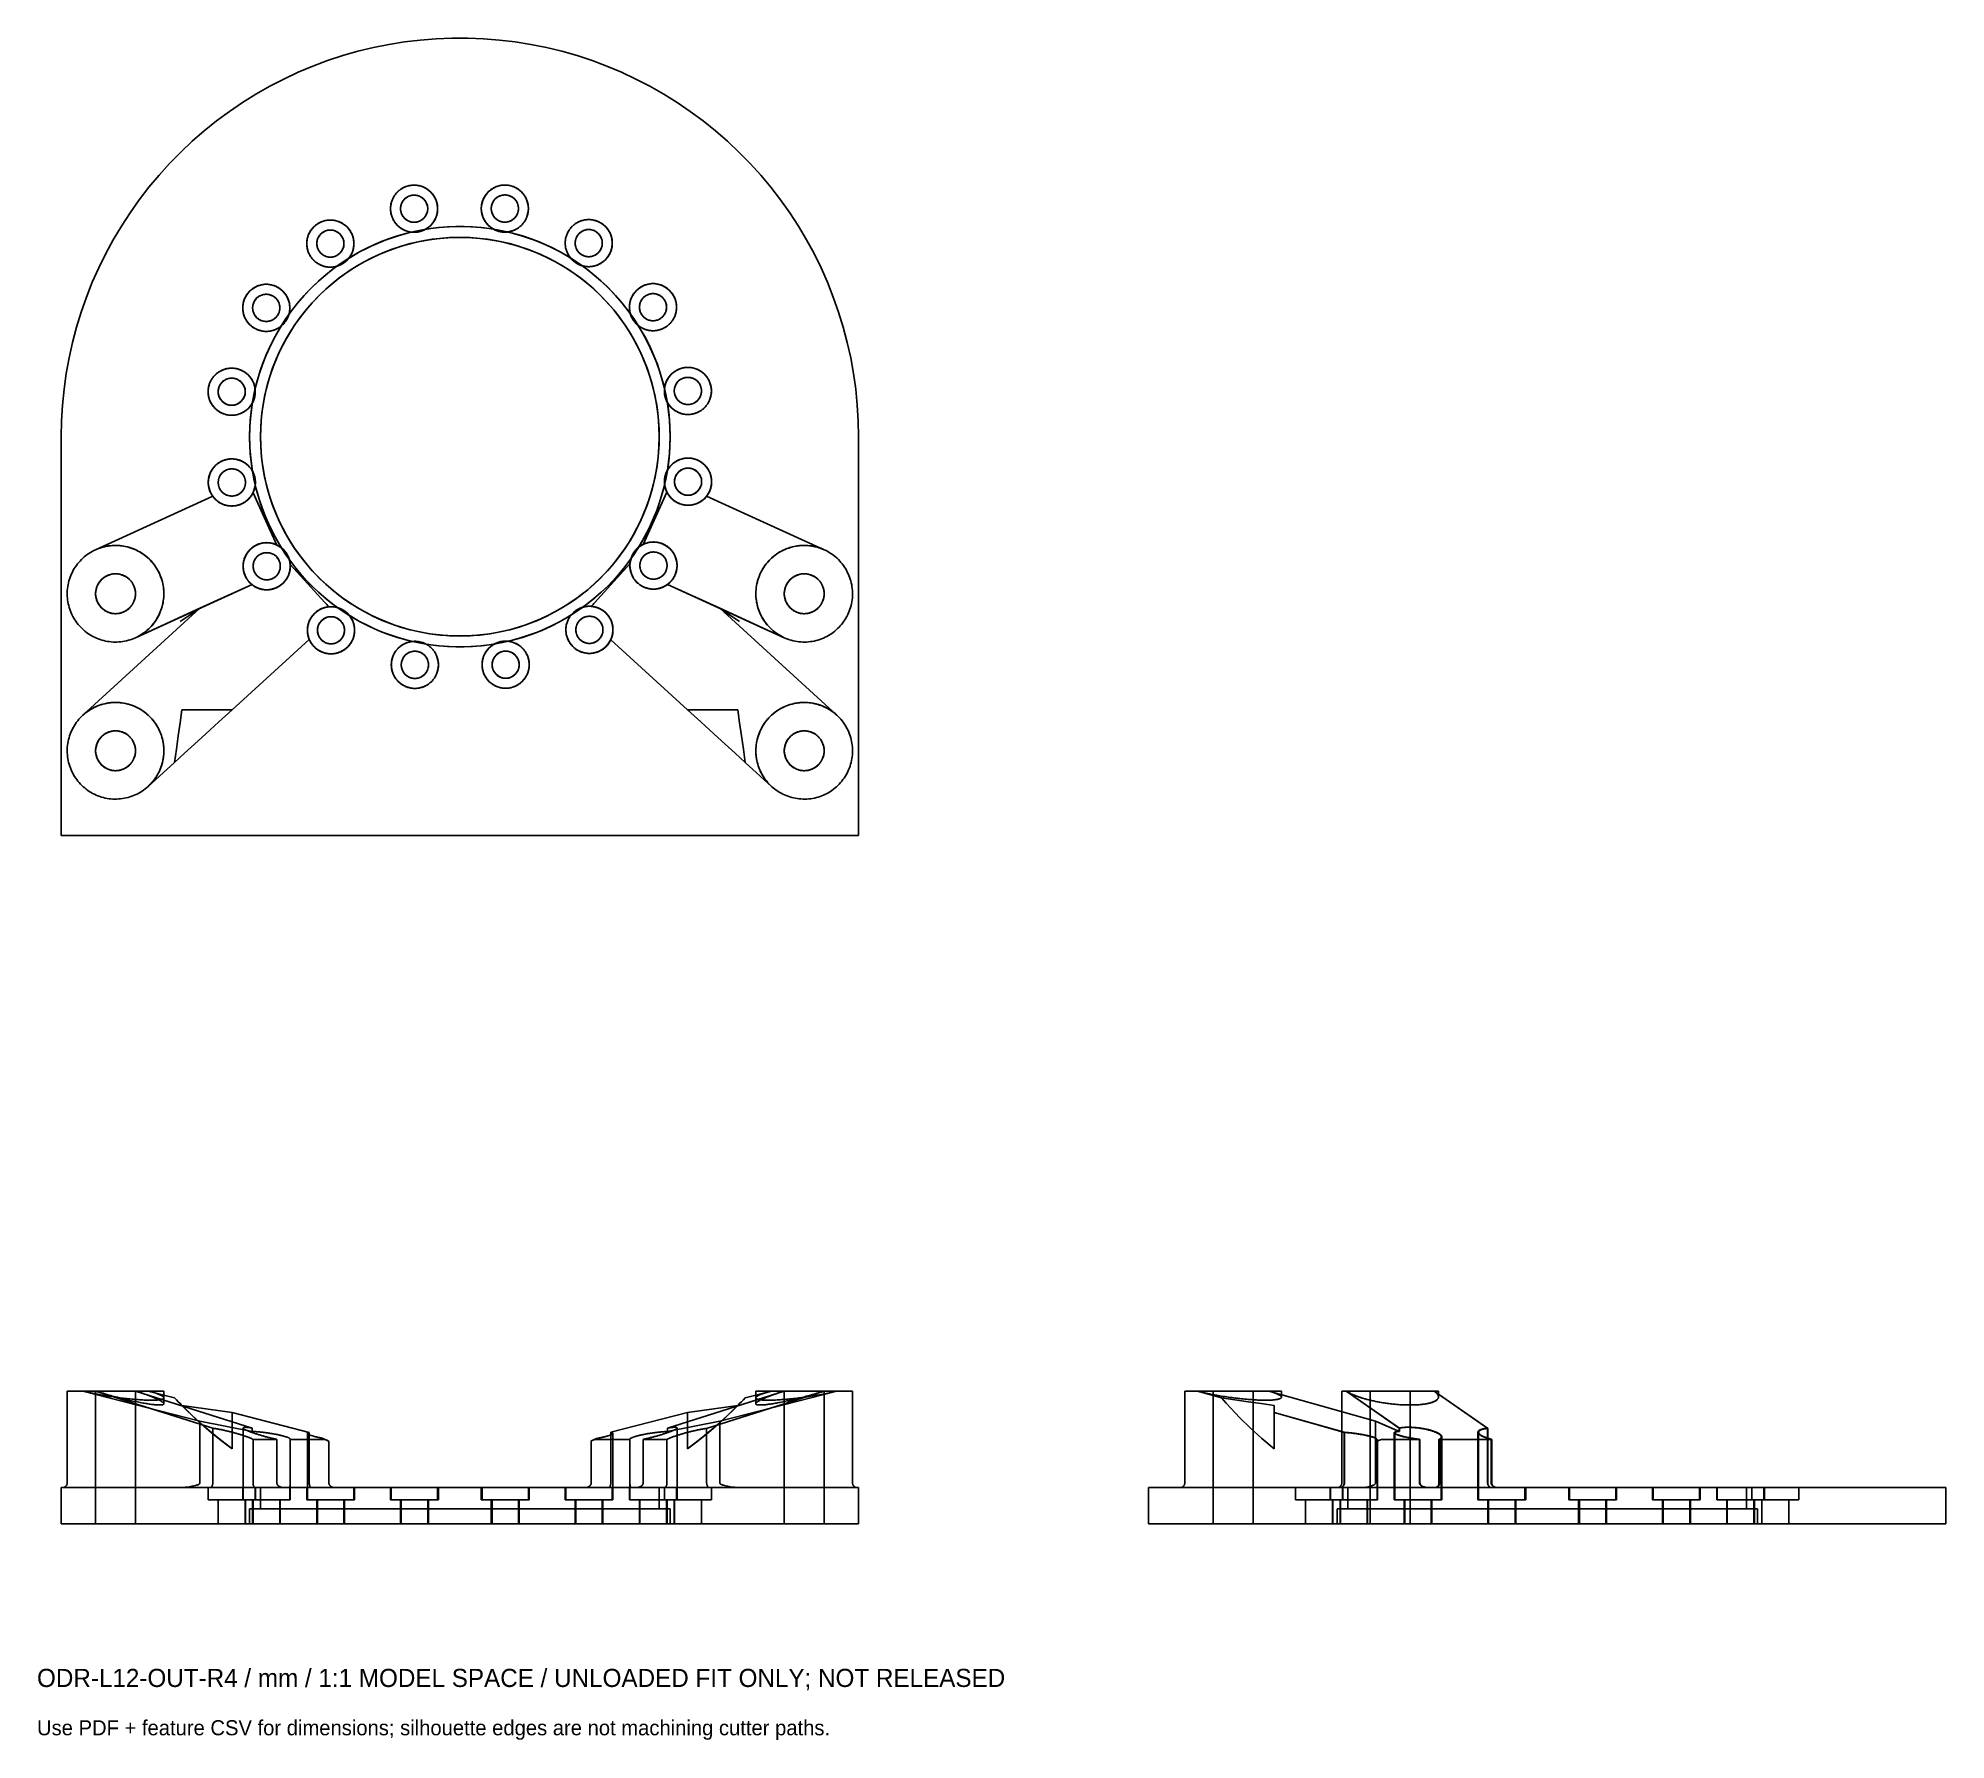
# Model space of a CAD drawing. Header units: millimetres. Extents: x -70 to 246, y -216 to 66.
import ezdxf

# ---------------------------------------------------------------- set-up
doc = ezdxf.new("R2010")
doc.units = ezdxf.units.MM
for name, color, linetype in [('FRONT_XZ', 7, 'Continuous'), ('SIDE_YZ', 7, 'Continuous'), ('TOP_XY', 7, 'Continuous')]:
    doc.layers.add(name, color=color, linetype=linetype)

msp = doc.modelspace()

# ---------------------------------------------------------------- texts
for s, height, p in [('ODR-L12-OUT-R4 / mm / 1:1 MODEL SPACE / UNLOADED FIT ONLY; NOT RELEASED', 3, (-70, -207)), ('Use PDF + feature CSV for dimensions; silhouette edges are not machining cutter paths.', 2.5, (-70, -215))]:
    msp.add_text(s, height=height).set_placement(p)

# ---------------------------------------------------------------- linework, layer by layer
for centre, radius in [((-7.58, 37.75), 3.9), ((7.45, 37.77), 3.9), ((-7.58, 37.75), 2.25), ((7.45, 37.77), 2.25), ((0, 0), 34.8), ((-21.44, 31.97), 3.9), ((21.33, 32.05), 3.9), ((0, 0), 33), ((-21.44, 31.97), 2.25), ((21.33, 32.05), 2.25), ((31.97, 21.44), 3.9), ((-32.05, 21.33), 3.9), ((-32.05, 21.33), 2.25), ((31.97, 21.44), 2.25), ((-37.77, 7.45), 3.9), ((-37.77, 7.45), 2.25), ((37.75, 7.58), 3.9), ((37.75, 7.58), 2.25), ((-37.75, -7.58), 3.9), ((-37.75, -7.58), 2.25), ((37.77, -7.45), 3.9), ((37.77, -7.45), 2.25), ((-31.97, -21.44), 3.9), ((32.05, -21.33), 3.9), ((-31.97, -21.44), 2.25), ((32.05, -21.33), 2.25), ((-57, -26), 3.3), ((57, -26), 3.3), ((-21.33, -32.05), 3.9), ((21.44, -31.97), 3.9), ((-21.33, -32.05), 2.25), ((21.44, -31.97), 2.25), ((-7.45, -37.77), 3.9), ((7.58, -37.75), 3.9), ((-7.45, -37.77), 2.25), ((7.58, -37.75), 2.25), ((-57, -52), 3.3), ((57, -52), 3.3)]:
    msp.add_circle(centre, radius)
at = {"layer": 'FRONT_XZ'}
for p, q in [((-65, -173.2), (-65, -158)), ((-64.99, -158), (-65, -158)), ((-65, -158), (-64.99, -158)), ((-64.98, -158), (-65, -158)), ((-65, -173.2), (-65, -158)), ((-65, -158), (-65, -158)), ((-65, -158), (-64.99, -158)), ((-64.98, -158), (-64.99, -158)), ((-64.99, -158), (-64.97, -158)), ((-64.99, -158), (-64.97, -158)), ((-64.95, -158), (-64.98, -158)), ((-64.95, -158), (-64.98, -158)), ((-64.97, -158), (-64.94, -158)), ((-64.97, -158), (-64.93, -158)), ((-64.9, -158), (-64.95, -158)), ((-64.91, -158), (-64.95, -158)), ((-64.94, -158), (-64.89, -158)), ((-64.93, -158), (-64.89, -158)), ((-64.86, -158), (-64.91, -158)), ((-64.85, -158), (-64.9, -158)), ((-64.89, -158), (-64.84, -158)), ((-64.89, -158), (-64.83, -158)), ((-64.79, -158), (-64.86, -158)), ((-64.78, -158), (-64.85, -158)), ((-64.84, -158), (-64.77, -158)), ((-64.83, -158), (-64.75, -158)), ((-64.71, -158), (-64.79, -158)), ((-64.7, -158), (-64.78, -158)), ((-64.77, -158), (-64.68, -158)), ((-64.75, -158), (-64.67, -158)), ((-64.62, -158), (-64.71, -158)), ((-64.61, -158), (-64.7, -158)), ((-64.68, -158), (-64.59, -158)), ((-64.67, -158), (-64.57, -158)), ((-64.52, -158), (-64.62, -158)), ((-64.5, -158), (-64.61, -158)), ((-64.59, -158), (-64.48, -158)), ((-64.57, -158), (-64.46, -158)), ((-64.41, -158), (-64.52, -158)), ((-64.39, -158), (-64.5, -158)), ((-64.48, -158), (-64.36, -158)), ((-64.46, -158), (-64.34, -158)), ((-64.28, -158), (-64.41, -158)), ((-64.26, -158), (-64.39, -158)), ((-64.36, -158), (-64.23, -158)), ((-64.34, -158), (-64.21, -158)), ((-64.14, -158), (-64.28, -158)), ((-64.12, -158), (-64.26, -158)), ((-64.23, -158), (-64.09, -158)), ((-64.21, -158), (-64.07, -158)), ((-64, -158), (-64.14, -158)), ((-63.97, -158), (-64.12, -158)), ((-64.09, -158), (-63.94, -158)), ((-64.07, -158), (-63.91, -158)), ((-63.84, -158), (-64, -158)), ((-63.81, -158), (-63.97, -158)), ((-63.94, -158), (-63.78, -158)), ((-63.91, -158), (-63.75, -158)), ((-63.66, -158), (-63.84, -158)), ((-63.64, -158), (-63.81, -158)), ((-63.78, -158), (-63.6, -158)), ((-63.75, -158), (-63.57, -158)), ((-63.48, -158), (-63.66, -158)), ((-63.45, -158), (-63.64, -158)), ((-63.6, -158), (-63.42, -158)), ((-63.57, -158), (-63.38, -158)), ((-63.29, -158), (-63.48, -158)), ((-63.26, -158), (-63.45, -158)), ((-63.42, -158), (-63.22, -158)), ((-63.38, -158), (-63.19, -158)), ((-63.09, -158), (-63.29, -158)), ((-63.06, -158), (-63.26, -158)), ((-63.22, -158), (-63.02, -158)), ((-63.19, -158), (-62.98, -158)), ((-62.88, -158), (-63.09, -158)), ((-62.84, -158), (-63.06, -158)), ((-63.02, -158), (-62.8, -158)), ((-62.98, -158), (-62.77, -158)), ((-62.66, -158), (-62.88, -158)), ((-62.62, -158), (-62.84, -158)), ((-62.8, -158), (-62.58, -158)), ((-62.77, -158), (-62.54, -158)), ((-62.43, -158), (-62.66, -158)), ((-62.39, -158), (-62.62, -158)), ((-62.58, -158), (-62.35, -158)), ((-62.54, -158), (-62.31, -158)), ((-62.19, -158), (-62.43, -158)), ((-62.39, -158), (-62.17, -158.05)), ((-62.39, -158), (-43.02, -162.98)), ((-62.39, -158), (-62.15, -158)), ((-62.35, -158), (-62.1, -158)), ((-62.31, -158), (-62.06, -158)), ((-61.95, -158), (-62.19, -158)), ((-62.17, -158.05), (-61.95, -158.11)), ((-61.91, -158), (-62.15, -158)), ((-62.1, -158), (-61.86, -158)), ((-62.06, -158), (-61.81, -158)), ((-61.69, -158), (-61.95, -158)), ((-61.95, -158.11), (-61.72, -158.16)), ((-61.65, -158), (-61.91, -158)), ((-61.86, -158), (-61.6, -158)), ((-61.81, -158), (-61.56, -158)), ((-61.72, -158.16), (-61.48, -158.22)), ((-61.43, -158), (-61.69, -158)), ((-61.39, -158), (-61.65, -158)), ((-61.6, -158), (-61.34, -158)), ((-61.56, -158), (-61.29, -158)), ((-61.48, -158.22), (-61.24, -158.27)), ((-61.16, -158), (-61.43, -158)), ((-61.12, -158), (-61.39, -158)), ((-61.34, -158), (-61.06, -158)), ((-61.29, -158), (-61.02, -158)), ((-61.24, -158.27), (-60.99, -158.33)), ((-60.89, -158), (-61.16, -158)), ((-60.84, -158), (-61.12, -158)), ((-61.06, -158), (-60.79, -158)), ((-61.02, -158), (-60.74, -158)), ((-60.99, -158.33), (-60.74, -158.38)), ((-60.61, -158), (-60.89, -158)), ((-60.56, -158), (-60.84, -158)), ((-60.79, -158), (-60.5, -158)), ((-60.74, -158), (-60.46, -158)), ((-60.74, -158.38), (-60.48, -158.43)), ((-60.32, -158), (-60.61, -158)), ((-60.27, -158), (-60.56, -158)), ((-60.5, -158), (-60.22, -158)), ((-60.48, -158.43), (-60.22, -158.49)), ((-60.46, -158), (-60.17, -158)), ((-40.9, -164.17), (-60.32, -158)), ((-60.32, -158), (-60.08, -158.08)), ((-60.32, -158), (-60.03, -158)), ((-60.29, -158), (-60.3, -158)), ((-60.3, -180), (-60.3, -158)), ((-60.3, -158), (-60.3, -158)), ((-60.28, -158), (-60.29, -158)), ((-60.26, -158), (-60.28, -158)), ((-59.98, -158), (-60.27, -158)), ((-60.23, -158), (-60.26, -158)), ((-60.21, -158), (-60.23, -158)), ((-60.22, -158), (-59.92, -158)), ((-60.22, -158.49), (-59.95, -158.54)), ((-60.17, -158), (-60.21, -158)), ((-60.17, -158), (-59.87, -158)), ((-60.13, -158), (-60.17, -158)), ((-60.09, -158), (-60.13, -158)), ((-60.04, -158), (-60.09, -158)), ((-60.08, -158.08), (-59.83, -158.15)), ((-59.99, -158), (-60.04, -158)), ((-59.73, -158), (-60.03, -158)), ((-59.93, -158), (-59.99, -158)), ((-59.68, -158), (-59.98, -158)), ((-59.95, -158.54), (-59.68, -158.59)), ((-59.87, -158), (-59.93, -158)), ((-59.92, -158), (-59.62, -158)), ((-59.87, -158), (-59.57, -158)), ((-59.8, -158), (-59.87, -158)), ((-59.58, -158.23), (-59.83, -158.15)), ((-59.73, -158), (-59.8, -158)), ((-59.65, -158), (-59.73, -158)), ((-59.43, -158), (-59.73, -158)), ((-59.38, -158), (-59.68, -158)), ((-59.68, -158.59), (-59.41, -158.64)), ((-59.57, -158), (-59.65, -158)), ((-59.62, -158), (-59.32, -158)), ((-59.58, -158.23), (-59.33, -158.31)), ((-59.57, -158), (-59.27, -158)), ((-59.49, -158), (-59.57, -158)), ((-59.4, -158), (-59.49, -158)), ((-59.13, -158), (-59.43, -158)), ((-59.41, -158.64), (-59.13, -158.69)), ((-59.31, -158), (-59.4, -158)), ((-59.07, -158), (-59.38, -158)), ((-59.33, -158.31), (-59.07, -158.38)), ((-59.32, -158), (-59.01, -158)), ((-59.31, -158), (-59.21, -158)), ((-59.27, -158), (-58.96, -158)), ((-59.21, -158), (-59.12, -158)), ((-58.82, -158), (-59.13, -158)), ((-59.13, -158.69), (-58.85, -158.74)), ((-59.12, -158), (-59.01, -158)), ((-58.77, -158), (-59.07, -158)), ((-59.07, -158.38), (-58.81, -158.46)), ((-59.01, -158), (-58.71, -158)), ((-59.01, -158), (-58.91, -158)), ((-58.96, -158), (-58.65, -158)), ((-58.91, -158), (-58.8, -158)), ((-58.85, -158.74), (-58.57, -158.78)), ((-58.51, -158), (-58.82, -158)), ((-58.81, -158.46), (-58.55, -158.53)), ((-58.8, -158), (-58.69, -158)), ((-58.45, -158), (-58.77, -158)), ((-58.71, -158), (-58.39, -158)), ((-58.69, -158), (-58.57, -158)), ((-58.65, -158), (-58.34, -158)), ((-58.57, -158), (-58.46, -158)), ((-58.57, -158.78), (-58.28, -158.83)), ((-58.55, -158.53), (-58.29, -158.61)), ((-58.19, -158), (-58.51, -158)), ((-58.46, -158), (-58.34, -158)), ((-58.14, -158), (-58.45, -158)), ((-58.39, -158), (-58.08, -158)), ((-58.34, -158), (-58.03, -158)), ((-58.34, -158), (-58.22, -158)), ((-58.29, -158.61), (-58.03, -158.68)), ((-58.28, -158.83), (-58, -158.88)), ((-58.22, -158), (-58.09, -158)), ((-57.88, -158), (-58.19, -158)), ((-57.82, -158), (-58.14, -158)), ((-58.09, -158), (-57.97, -158)), ((-58.08, -158), (-57.76, -158)), ((-58.03, -158), (-57.71, -158)), ((-58.03, -158.68), (-57.76, -158.76)), ((-58, -158.88), (-57.71, -158.92)), ((-57.97, -158), (-57.84, -158)), ((-57.56, -158), (-57.88, -158)), ((-57.84, -158), (-57.72, -158)), ((-57.51, -158), (-57.82, -158)), ((-57.76, -158), (-57.45, -158)), ((-57.76, -158.76), (-57.5, -158.83)), ((-57.72, -158), (-57.59, -158)), ((-57.71, -158), (-57.39, -158)), ((-57.71, -158.92), (-57.42, -158.96)), ((-57.59, -158), (-57.46, -158)), ((-57.24, -158), (-57.56, -158)), ((-57.19, -158), (-57.51, -158)), ((-57.5, -158.83), (-57.23, -158.9)), ((-57.46, -158), (-57.33, -158)), ((-57.45, -158), (-57.13, -158)), ((-57.42, -158.96), (-57.13, -159)), ((-57.39, -158), (-57.08, -158)), ((-57.33, -158), (-57.2, -158)), ((-56.92, -158), (-57.24, -158)), ((-57.23, -158.9), (-56.97, -158.97)), ((-57.2, -158), (-57.07, -158)), ((-56.87, -158), (-57.19, -158)), ((-57.13, -158), (-56.81, -158)), ((-57.13, -159), (-56.84, -159.05)), ((-57.08, -158), (-56.76, -158)), ((-57.07, -158), (-56.93, -158)), ((-56.97, -158.97), (-56.7, -159.04)), ((-56.93, -158), (-56.8, -158)), ((-56.61, -158), (-56.92, -158)), ((-56.55, -158), (-56.87, -158)), ((-56.84, -159.05), (-56.55, -159.08)), ((-56.81, -158), (-56.49, -158)), ((-56.8, -158), (-56.67, -158)), ((-56.76, -158), (-56.44, -158)), ((-56.7, -159.04), (-56.43, -159.11)), ((-56.67, -158), (-56.54, -158)), ((-56.29, -158), (-56.61, -158)), ((-56.24, -158), (-56.55, -158)), ((-56.55, -159.08), (-56.26, -159.12)), ((-56.54, -158), (-56.41, -158)), ((-56.49, -158), (-56.18, -158)), ((-56.44, -158), (-56.12, -158)), ((-56.43, -159.11), (-56.17, -159.17)), ((-56.41, -158), (-56.28, -158)), ((-55.97, -158), (-56.29, -158)), ((-56.28, -158), (-56.16, -158)), ((-56.26, -159.12), (-55.98, -159.16)), ((-55.92, -158), (-56.24, -158)), ((-56.18, -158), (-55.86, -158)), ((-56.17, -159.17), (-55.91, -159.24)), ((-56.16, -158), (-56.03, -158)), ((-56.12, -158), (-55.81, -158)), ((-56.03, -158), (-55.91, -158)), ((-55.98, -159.16), (-55.69, -159.19)), ((-55.66, -158), (-55.97, -158)), ((-55.61, -158), (-55.92, -158)), ((-55.91, -158), (-55.78, -158)), ((-55.91, -159.24), (-55.64, -159.3)), ((-55.86, -158), (-55.55, -158)), ((-55.81, -158), (-55.49, -158)), ((-55.78, -158), (-55.66, -158)), ((-55.69, -159.19), (-55.41, -159.23)), ((-55.66, -158), (-55.54, -158)), ((-55.35, -158), (-55.66, -158)), ((-55.64, -159.3), (-55.38, -159.37)), ((-55.29, -158), (-55.61, -158)), ((-55.55, -158), (-55.23, -158)), ((-55.54, -158), (-55.43, -158)), ((-55.49, -158), (-55.18, -158)), ((-55.43, -158), (-55.31, -158)), ((-55.41, -159.23), (-55.12, -159.26)), ((-55.38, -159.37), (-55.12, -159.43)), ((-55.04, -158), (-55.35, -158)), ((-55.31, -158), (-55.2, -158)), ((-54.99, -158), (-55.29, -158)), ((-55.23, -158), (-54.93, -158)), ((-55.2, -158), (-55.09, -158)), ((-55.18, -158), (-54.87, -158)), ((-55.12, -159.26), (-54.84, -159.29)), ((-55.12, -159.43), (-54.86, -159.49)), ((-55.09, -158), (-54.99, -158)), ((-54.73, -158), (-55.04, -158)), ((-54.68, -158), (-54.99, -158)), ((-54.99, -158), (-54.88, -158)), ((-54.93, -158), (-54.62, -158)), ((-54.88, -158), (-54.79, -158)), ((-54.87, -158), (-54.57, -158)), ((-54.86, -159.49), (-54.61, -159.55)), ((-54.84, -159.29), (-54.57, -159.32)), ((-54.79, -158), (-54.69, -158)), ((-54.43, -158), (-54.73, -158)), ((-54.69, -158), (-54.6, -158)), ((-54.38, -158), (-54.68, -158)), ((-54.62, -158), (-54.32, -158)), ((-54.61, -159.55), (-54.36, -159.6)), ((-54.6, -158), (-54.51, -158)), ((-54.57, -158), (-54.27, -158)), ((-54.57, -159.32), (-54.29, -159.34)), ((-54.51, -158), (-54.43, -158)), ((-54.43, -158), (-54.35, -158)), ((-54.13, -158), (-54.43, -158)), ((-54.08, -158), (-54.38, -158)), ((-54.36, -159.6), (-54.11, -159.66)), ((-54.35, -158), (-54.27, -158)), ((-54.32, -158), (-54.02, -158)), ((-54.29, -159.34), (-54.02, -159.37)), ((-54.27, -158), (-53.97, -158)), ((-54.27, -158), (-54.2, -158)), ((-54.2, -158), (-54.13, -158)), ((-54.13, -158), (-54.07, -158)), ((-53.83, -158), (-54.13, -158)), ((-54.11, -159.66), (-53.86, -159.71)), ((-53.78, -158), (-54.08, -158)), ((-54.07, -158), (-54.01, -158)), ((-54.02, -158), (-53.73, -158)), ((-54.02, -159.37), (-53.75, -159.39)), ((-54.01, -158), (-53.96, -158)), ((-53.68, -158), (-53.97, -158)), ((-53.96, -158), (-53.91, -158)), ((-53.91, -158), (-53.87, -158)), ((-53.87, -158), (-53.83, -158)), ((-53.86, -159.71), (-53.62, -159.76)), ((-53.83, -158), (-53.79, -158)), ((-53.54, -158), (-53.83, -158)), ((-53.79, -158), (-53.77, -158)), ((-53.5, -158), (-53.78, -158)), ((-53.77, -158), (-53.74, -158)), ((-53.49, -159.41), (-53.75, -159.39)), ((-53.74, -158), (-53.72, -158)), ((-53.73, -158), (-53.44, -158)), ((-53.72, -158), (-53.71, -158)), ((-53.71, -158), (-53.7, -158)), ((-53.7, -180), (-53.7, -158)), ((-53.7, -158), (-53.7, -158)), ((-34.41, -164.13), (-53.68, -158)), ((-53.45, -158.07), (-53.68, -158)), ((-53.68, -158), (-53.39, -158)), ((-53.62, -159.76), (-53.38, -159.81)), ((-53.26, -158), (-53.54, -158)), ((-53.21, -158), (-53.5, -158)), ((-53.49, -159.41), (-53.24, -159.43)), ((-53.45, -158.07), (-53.23, -158.15)), ((-53.44, -158), (-53.16, -158)), ((-53.39, -158), (-53.11, -158)), ((-53.38, -159.81), (-53.14, -159.86)), ((-52.98, -158), (-53.26, -158)), ((-53.24, -159.43), (-52.98, -159.45)), ((-53.23, -158.15), (-52.96, -158.23)), ((-52.94, -158), (-53.21, -158)), ((-53.16, -158), (-52.88, -158)), ((-53.14, -159.86), (-52.91, -159.9)), ((-53.11, -158), (-52.84, -158)), ((-52.71, -158), (-52.98, -158)), ((-52.98, -159.45), (-52.73, -159.46)), ((-52.96, -158.23), (-52.7, -158.32)), ((-52.66, -158), (-52.94, -158)), ((-52.91, -159.9), (-52.69, -159.94)), ((-52.88, -158), (-52.61, -158)), ((-52.84, -158), (-52.57, -158)), ((-52.73, -159.46), (-52.49, -159.48)), ((-52.44, -158), (-52.71, -158)), ((-52.7, -158.32), (-52.44, -158.41)), ((-52.69, -159.94), (-52.46, -159.99)), ((-52.4, -158), (-52.66, -158)), ((-52.61, -158), (-52.35, -158)), ((-52.57, -158), (-52.31, -158)), ((-52.49, -159.48), (-52.26, -159.49)), ((-52.46, -159.99), (-52.25, -160.02)), ((-52.19, -158), (-52.44, -158)), ((-52.44, -158.41), (-52.19, -158.5)), ((-52.14, -158), (-52.4, -158)), ((-52.35, -158), (-52.09, -158)), ((-52.31, -158), (-52.05, -158)), ((-52.26, -159.49), (-52.03, -159.5)), ((-52.25, -160.02), (-52.04, -160.06)), ((-51.94, -158), (-52.19, -158)), ((-52.19, -158.5), (-51.95, -158.59)), ((-51.9, -158), (-52.14, -158)), ((-52.09, -158), (-51.85, -158)), ((-52.05, -158), (-51.81, -158)), ((-52.04, -160.06), (-51.83, -160.09)), ((-52.03, -159.5), (-51.8, -159.51)), ((-51.95, -158.59), (-51.71, -158.67)), ((-51.69, -158), (-51.94, -158)), ((-51.65, -158), (-51.9, -158)), ((-51.61, -158), (-51.85, -158)), ((-51.83, -160.09), (-51.63, -160.13)), ((-51.81, -158), (-51.57, -158)), ((-51.8, -159.51), (-51.59, -159.51)), ((-51.71, -158.67), (-51.48, -158.76)), ((-51.46, -158), (-51.69, -158)), ((-51.42, -158), (-51.65, -158)), ((-51.63, -160.13), (-51.44, -160.15)), ((-47.23, -159.12), (-51.61, -158)), ((-51.61, -158), (-51.41, -158.05)), ((-51.61, -158), (-51.38, -158)), ((-51.59, -159.51), (-51.38, -159.52)), ((-51.57, -158), (-51.34, -158)), ((-51.48, -158.76), (-51.26, -158.84)), ((-51.23, -158), (-51.46, -158)), ((-51.44, -160.15), (-51.25, -160.18)), ((-51.2, -158), (-51.42, -158)), ((-51.41, -158.05), (-51.21, -158.11)), ((-51.38, -158), (-51.16, -158)), ((-51.38, -159.52), (-51.18, -159.52)), ((-51.34, -158), (-51.12, -158)), ((-51.26, -158.84), (-51.05, -158.92)), ((-51.25, -160.18), (-51.07, -160.21)), ((-51.02, -158), (-51.23, -158)), ((-51.21, -158.11), (-51.02, -158.16)), ((-50.98, -158), (-51.2, -158)), ((-51.18, -159.52), (-50.98, -159.52)), ((-51.16, -158), (-50.94, -158)), ((-51.12, -158), (-50.91, -158)), ((-51.07, -160.21), (-50.89, -160.23)), ((-51.05, -158.92), (-50.85, -159)), ((-50.81, -158), (-51.02, -158)), ((-51.02, -158.16), (-50.84, -158.21)), ((-50.78, -158), (-50.98, -158)), ((-50.98, -159.52), (-50.79, -159.52)), ((-50.94, -158), (-50.74, -158)), ((-50.91, -158), (-50.71, -158)), ((-50.89, -160.23), (-50.72, -160.25)), ((-50.85, -159), (-50.66, -159.08)), ((-50.67, -158.26), (-50.84, -158.21)), ((-50.62, -158), (-50.81, -158)), ((-50.79, -159.52), (-50.62, -159.51)), ((-50.58, -158), (-50.78, -158)), ((-50.74, -158), (-50.55, -158)), ((-50.72, -160.25), (-50.56, -160.26)), ((-50.71, -158), (-50.52, -158)), ((-50.5, -158.31), (-50.67, -158.26)), ((-50.48, -159.16), (-50.66, -159.08)), ((-50.43, -158), (-50.62, -158)), ((-50.45, -159.51), (-50.62, -159.51)), ((-50.4, -158), (-50.58, -158)), ((-50.56, -160.26), (-50.41, -160.28)), ((-50.55, -158), (-50.36, -158)), ((-50.52, -158), (-50.34, -158)), ((-50.35, -158.36), (-50.5, -158.31)), ((-50.3, -159.24), (-50.48, -159.16)), ((-50.45, -159.51), (-50.28, -159.5)), ((-50.25, -158), (-50.43, -158)), ((-50.41, -160.28), (-50.26, -160.29)), ((-50.22, -158), (-50.4, -158)), ((-50.36, -158), (-50.19, -158)), ((-50.2, -158.42), (-50.35, -158.36)), ((-50.34, -158), (-50.16, -158)), ((-50.14, -159.31), (-50.3, -159.24)), ((-50.28, -159.5), (-50.13, -159.49)), ((-50.26, -160.29), (-50.12, -160.3)), ((-50.09, -158), (-50.25, -158)), ((-50.06, -158), (-50.22, -158)), ((-50.06, -158.47), (-50.2, -158.42)), ((-50.19, -158), (-50.03, -158)), ((-50.16, -158), (-50, -158)), ((-49.98, -159.38), (-50.14, -159.31)), ((-50.13, -159.49), (-49.99, -159.48)), ((-50.12, -160.3), (-49.99, -160.31)), ((-49.93, -158), (-50.09, -158)), ((-49.91, -158), (-50.06, -158)), ((-49.92, -158.52), (-50.06, -158.47)), ((-50.03, -158), (-49.88, -158)), ((-50, -158), (-49.86, -158)), ((-49.99, -159.48), (-49.85, -159.46)), ((-49.99, -160.31), (-49.86, -160.31)), ((-49.84, -159.46), (-49.98, -159.38)), ((-49.79, -158), (-49.93, -158)), ((-49.8, -158.56), (-49.92, -158.52)), ((-49.77, -158), (-49.91, -158)), ((-49.88, -158), (-49.74, -158)), ((-49.86, -158), (-49.72, -158)), ((-49.86, -160.31), (-49.75, -160.31)), ((-49.85, -159.46), (-49.73, -159.45)), ((-49.71, -159.52), (-49.84, -159.46)), ((-49.68, -158.61), (-49.8, -158.56)), ((-49.66, -158), (-49.79, -158)), ((-49.64, -158), (-49.77, -158)), ((-49.75, -160.31), (-49.64, -160.31)), ((-49.74, -158), (-49.61, -158)), ((-49.61, -159.43), (-49.73, -159.45)), ((-49.72, -158), (-49.59, -158)), ((-49.59, -159.59), (-49.71, -159.52)), ((-49.57, -158.66), (-49.68, -158.61)), ((-49.54, -158), (-49.66, -158)), ((-49.52, -158), (-49.64, -158)), ((-49.64, -160.31), (-49.54, -160.31)), ((-49.61, -158), (-49.5, -158)), ((-49.61, -159.43), (-49.51, -159.41)), ((-49.59, -158), (-49.48, -158)), ((-49.48, -159.65), (-49.59, -159.59)), ((-49.48, -158.71), (-49.57, -158.66)), ((-49.43, -158), (-49.54, -158)), ((-49.54, -160.31), (-49.45, -160.3)), ((-49.41, -158), (-49.52, -158)), ((-49.51, -159.41), (-49.41, -159.39)), ((-49.5, -158), (-49.39, -158)), ((-49.48, -158), (-49.38, -158)), ((-49.39, -158.75), (-49.48, -158.71)), ((-49.38, -159.71), (-49.48, -159.65)), ((-49.45, -160.3), (-49.36, -160.3)), ((-49.33, -158), (-49.43, -158)), ((-49.32, -158), (-49.41, -158)), ((-49.41, -159.39), (-49.32, -159.36)), ((-49.39, -158), (-49.3, -158)), ((-49.31, -158.8), (-49.39, -158.75)), ((-49.38, -158), (-49.29, -158)), ((-49.29, -159.77), (-49.38, -159.71)), ((-49.36, -160.3), (-49.29, -160.29)), ((-49.25, -158), (-49.33, -158)), ((-49.23, -158), (-49.32, -158)), ((-49.32, -159.36), (-49.25, -159.34)), ((-49.23, -158.84), (-49.31, -158.8)), ((-49.3, -158), (-49.22, -158)), ((-49.29, -158), (-49.21, -158)), ((-49.21, -159.83), (-49.29, -159.77)), ((-49.29, -160.29), (-49.22, -160.27)), ((-49.17, -158), (-49.25, -158)), ((-49.25, -159.34), (-49.18, -159.31)), ((-49.16, -158), (-49.23, -158)), ((-49.17, -158.89), (-49.23, -158.84)), ((-49.22, -158), (-49.15, -158)), ((-49.22, -160.27), (-49.16, -160.26)), ((-49.21, -158), (-49.14, -158)), ((-49.15, -159.88), (-49.21, -159.83)), ((-49.12, -159.28), (-49.18, -159.31)), ((-49.11, -158), (-49.17, -158)), ((-49.12, -158.93), (-49.17, -158.89)), ((-49.11, -158), (-49.16, -158)), ((-49.16, -160.26), (-49.12, -160.24)), ((-49.15, -158), (-49.1, -158)), ((-49.1, -159.93), (-49.15, -159.88)), ((-49.14, -158), (-49.09, -158)), ((-49.12, -158.93), (-49.08, -158.97)), ((-49.12, -159.28), (-49.08, -159.25)), ((-49.12, -160.24), (-49.07, -160.22)), ((-49.06, -158), (-49.11, -158)), ((-49.07, -158), (-49.11, -158)), ((-49.1, -158), (-49.05, -158)), ((-49.05, -159.98), (-49.1, -159.93)), ((-49.09, -158), (-49.05, -158)), ((-49.04, -159.01), (-49.08, -158.97)), ((-49.08, -159.25), (-49.04, -159.22)), ((-49.03, -158), (-49.07, -158)), ((-49.07, -160.22), (-49.04, -160.19)), ((-49.03, -158), (-49.06, -158)), ((-49.05, -158), (-49.02, -158)), ((-49.05, -158), (-49.02, -158)), ((-49.02, -160.03), (-49.05, -159.98)), ((-49.02, -159.05), (-49.04, -159.01)), ((-49.04, -159.22), (-49.02, -159.19)), ((-49.04, -160.19), (-49.02, -160.17)), ((-49.01, -158), (-49.03, -158)), ((-49.01, -158), (-49.03, -158)), ((-49.02, -158), (-49.01, -158)), ((-49.02, -158), (-49, -158)), ((-49.02, -159.05), (-49, -159.09)), ((-49.02, -159.19), (-49, -159.16)), ((-49.01, -160.07), (-49.02, -160.03)), ((-49.02, -160.17), (-49.01, -160.14)), ((-49.01, -158), (-49, -158)), ((-49, -158), (-49.01, -158)), ((-49, -158), (-49.01, -158)), ((-49, -160.11), (-49.01, -160.07)), ((-49.01, -160.14), (-49, -160.12)), ((-49, -159.12), (-49, -158)), ((-49, -160.11), (-49, -158)), ((-49, -158), (-49, -158)), ((-49, -159.12), (-49, -159.09)), ((-49, -159.16), (-49, -159.12)), ((-49, -160.12), (-49, -160.11)), ((-47.23, -159.12), (-46.4, -160)), ((-47.23, -159.12), (-46.93, -159.45)), ((-45.56, -160.86), (-46.93, -159.45)), ((-46.4, -160), (-46.93, -159.45)), ((-46.93, -159.45), (-46.62, -159.77)), ((-46.62, -159.77), (-46.31, -160.09)), ((-45.56, -160.86), (-46.4, -160)), ((-43.93, -162.42), (-46.31, -160.09)), ((-45.56, -160.86), (-46.31, -160.09)), ((-46.31, -160.09), (-46, -160.41)), ((-37.68, -161.58), (-46, -160.41)), ((-46, -160.41), (-44.44, -161.95)), ((-43.93, -162.42), (-45.56, -160.86)), ((34.37, -164.14), (53.68, -158)), ((46, -160.41), (37.68, -161.58)), ((40.85, -164.19), (60.32, -158)), ((43.02, -162.98), (62.39, -158)), ((46.31, -160.09), (43.93, -162.42)), ((43.93, -162.42), (45.56, -160.86)), ((46, -160.41), (44.44, -161.95)), ((46.93, -159.45), (45.56, -160.86)), ((45.56, -160.86), (46.4, -160)), ((46.31, -160.09), (45.56, -160.86)), ((46.31, -160.09), (46, -160.41)), ((46.62, -159.77), (46.31, -160.09)), ((47.23, -159.12), (46.4, -160)), ((46.93, -159.45), (46.4, -160)), ((46.93, -159.45), (46.62, -159.77)), ((47.23, -159.12), (46.93, -159.45)), ((51.61, -158), (47.23, -159.12)), ((49, -160.12), (49, -158)), ((49.01, -158), (49, -158)), ((49, -158), (49, -158)), ((49, -158), (49.02, -158)), ((49, -159.14), (49, -158)), ((49.01, -158), (49, -158)), ((49, -158), (49.01, -158)), ((49.01, -159.06), (49, -159.1)), ((49, -159.1), (49, -159.14)), ((49, -159.14), (49.01, -159.17)), ((49.02, -160.04), (49, -160.08)), ((49, -160.08), (49, -160.12)), ((49, -160.12), (49.01, -160.16)), ((49.03, -158), (49.01, -158)), ((49.03, -158), (49.01, -158)), ((49.01, -158), (49.02, -158)), ((49.04, -159.02), (49.01, -159.06)), ((49.01, -159.17), (49.03, -159.21)), ((49.01, -160.16), (49.03, -160.19)), ((49.02, -158), (49.05, -158)), ((49.02, -158), (49.05, -158)), ((49.04, -160), (49.02, -160.04)), ((49.07, -158), (49.03, -158)), ((49.06, -158), (49.03, -158)), ((49.03, -159.21), (49.06, -159.24)), ((49.03, -160.19), (49.07, -160.21)), ((49.07, -158.98), (49.04, -159.02)), ((49.08, -159.95), (49.04, -160)), ((49.05, -158), (49.09, -158)), ((49.05, -158), (49.1, -158)), ((49.11, -158), (49.06, -158)), ((49.06, -159.24), (49.11, -159.27)), ((49.11, -158), (49.07, -158)), ((49.11, -158.93), (49.07, -158.98)), ((49.07, -160.21), (49.12, -160.24)), ((49.13, -159.9), (49.08, -159.95)), ((49.09, -158), (49.14, -158)), ((49.1, -158), (49.15, -158)), ((49.17, -158), (49.11, -158)), ((49.16, -158), (49.11, -158)), ((49.17, -158.89), (49.11, -158.93)), ((49.11, -159.27), (49.16, -159.3)), ((49.12, -160.24), (49.17, -160.26)), ((49.19, -159.85), (49.13, -159.9)), ((49.14, -158), (49.21, -158)), ((49.15, -158), (49.22, -158)), ((49.23, -158), (49.16, -158)), ((49.16, -159.3), (49.22, -159.33)), ((49.25, -158), (49.17, -158)), ((49.23, -158.84), (49.17, -158.89)), ((49.17, -160.26), (49.22, -160.27)), ((49.26, -159.8), (49.19, -159.85)), ((49.21, -158), (49.29, -158)), ((49.22, -158), (49.3, -158)), ((49.22, -159.33), (49.3, -159.36)), ((49.22, -160.27), (49.29, -160.29)), ((49.32, -158), (49.23, -158)), ((49.31, -158.8), (49.23, -158.84)), ((49.33, -158), (49.25, -158)), ((49.34, -159.74), (49.26, -159.8)), ((49.29, -158), (49.38, -158)), ((49.29, -160.29), (49.36, -160.3)), ((49.3, -158), (49.39, -158)), ((49.3, -159.36), (49.38, -159.38)), ((49.39, -158.75), (49.31, -158.8)), ((49.41, -158), (49.32, -158)), ((49.43, -158), (49.33, -158)), ((49.44, -159.68), (49.34, -159.74)), ((49.36, -160.3), (49.43, -160.3)), ((49.38, -158), (49.48, -158)), ((49.38, -159.38), (49.48, -159.4)), ((49.39, -158), (49.5, -158)), ((49.49, -158.7), (49.39, -158.75)), ((49.52, -158), (49.41, -158)), ((49.54, -158), (49.43, -158)), ((49.43, -160.3), (49.52, -160.31)), ((49.54, -159.62), (49.44, -159.68)), ((49.48, -158), (49.59, -158)), ((49.48, -159.4), (49.59, -159.42)), ((49.6, -158.65), (49.49, -158.7)), ((49.5, -158), (49.61, -158)), ((49.64, -158), (49.52, -158)), ((49.52, -160.31), (49.61, -160.31)), ((49.66, -158), (49.54, -158)), ((49.66, -159.55), (49.54, -159.62)), ((49.59, -158), (49.72, -158)), ((49.59, -159.42), (49.7, -159.44)), ((49.71, -158.6), (49.6, -158.65)), ((49.61, -158), (49.74, -158)), ((49.61, -160.31), (49.71, -160.31)), ((49.77, -158), (49.64, -158)), ((49.79, -158), (49.66, -158)), ((49.79, -159.48), (49.66, -159.55)), ((49.7, -159.44), (49.83, -159.46)), ((49.84, -158.55), (49.71, -158.6)), ((49.71, -160.31), (49.82, -160.31)), ((49.72, -158), (49.86, -158)), ((49.74, -158), (49.88, -158)), ((49.91, -158), (49.77, -158)), ((49.93, -158), (49.79, -158)), ((49.93, -159.41), (49.79, -159.48)), ((49.82, -160.31), (49.93, -160.31)), ((49.83, -159.46), (49.96, -159.47)), ((49.98, -158.49), (49.84, -158.55)), ((49.86, -158), (50, -158)), ((49.88, -158), (50.03, -158)), ((50.06, -158), (49.91, -158)), ((50.09, -158), (49.93, -158)), ((50.08, -159.34), (49.93, -159.41)), ((49.93, -160.31), (50.05, -160.31)), ((49.96, -159.47), (50.11, -159.49)), ((50.12, -158.44), (49.98, -158.49)), ((50, -158), (50.16, -158)), ((50.03, -158), (50.19, -158)), ((50.05, -160.31), (50.18, -160.3)), ((50.22, -158), (50.06, -158)), ((50.24, -159.27), (50.08, -159.34)), ((50.25, -158), (50.09, -158)), ((50.11, -159.49), (50.26, -159.5)), ((50.28, -158.39), (50.12, -158.44)), ((50.16, -158), (50.34, -158)), ((50.18, -160.3), (50.31, -160.29)), ((50.19, -158), (50.36, -158)), ((50.4, -158), (50.22, -158)), ((50.41, -159.19), (50.24, -159.27)), ((50.43, -158), (50.25, -158)), ((50.26, -159.5), (50.43, -159.5)), ((50.44, -158.33), (50.28, -158.39)), ((50.31, -160.29), (50.45, -160.28)), ((50.34, -158), (50.52, -158)), ((50.36, -158), (50.55, -158)), ((50.58, -158), (50.4, -158)), ((50.59, -159.11), (50.41, -159.19)), ((50.62, -158), (50.43, -158)), ((50.43, -159.5), (50.6, -159.51)), ((50.62, -158.28), (50.44, -158.33)), ((50.45, -160.28), (50.6, -160.26)), ((50.52, -158), (50.71, -158)), ((50.55, -158), (50.74, -158)), ((50.78, -158), (50.58, -158)), ((50.78, -159.03), (50.59, -159.11)), ((50.6, -159.51), (50.78, -159.52)), ((50.6, -160.26), (50.75, -160.24)), ((50.81, -158), (50.62, -158)), ((50.8, -158.22), (50.62, -158.28)), ((50.71, -158), (50.91, -158)), ((50.74, -158), (50.94, -158)), ((50.75, -160.24), (50.91, -160.23)), ((50.98, -158), (50.78, -158)), ((50.97, -158.95), (50.78, -159.03)), ((50.78, -159.52), (50.97, -159.52)), ((50.99, -158.17), (50.8, -158.22)), ((51.02, -158), (50.81, -158)), ((50.91, -158), (51.12, -158)), ((50.91, -160.23), (51.08, -160.2)), ((50.94, -158), (51.16, -158)), ((51.18, -158.87), (50.97, -158.95)), ((50.97, -159.52), (51.17, -159.52)), ((51.2, -158), (50.98, -158)), ((51.19, -158.11), (50.99, -158.17)), ((51.23, -158), (51.02, -158)), ((51.08, -160.2), (51.25, -160.18)), ((51.12, -158), (51.34, -158)), ((51.16, -158), (51.38, -158)), ((51.17, -159.52), (51.37, -159.52)), ((51.4, -158.79), (51.18, -158.87)), ((51.39, -158.06), (51.19, -158.11)), ((51.42, -158), (51.2, -158)), ((51.46, -158), (51.23, -158)), ((51.25, -160.18), (51.42, -160.16)), ((51.34, -158), (51.57, -158)), ((51.37, -159.52), (51.59, -159.51)), ((51.61, -158), (51.38, -158)), ((51.61, -158), (51.39, -158.06)), ((51.62, -158.7), (51.4, -158.79)), ((51.65, -158), (51.42, -158)), ((51.42, -160.16), (51.61, -160.13)), ((51.69, -158), (51.46, -158)), ((51.57, -158), (51.81, -158)), ((51.59, -159.51), (51.81, -159.51)), ((51.61, -158), (51.85, -158)), ((51.61, -160.13), (51.79, -160.1)), ((51.86, -158.62), (51.62, -158.7)), ((51.9, -158), (51.65, -158)), ((51.94, -158), (51.69, -158)), ((51.79, -160.1), (51.99, -160.07)), ((51.81, -158), (52.05, -158)), ((51.81, -159.51), (52.03, -159.5)), ((51.85, -158), (52.09, -158)), ((52.1, -158.53), (51.86, -158.62)), ((52.14, -158), (51.9, -158)), ((52.19, -158), (51.94, -158)), ((51.99, -160.07), (52.18, -160.03)), ((52.03, -159.5), (52.27, -159.49)), ((52.05, -158), (52.31, -158)), ((52.09, -158), (52.35, -158)), ((52.34, -158.44), (52.1, -158.53)), ((52.4, -158), (52.14, -158)), ((52.18, -160.03), (52.39, -160)), ((52.44, -158), (52.19, -158)), ((52.27, -159.49), (52.51, -159.48)), ((52.31, -158), (52.57, -158)), ((52.6, -158.36), (52.34, -158.44)), ((52.35, -158), (52.61, -158)), ((52.39, -160), (52.59, -159.96)), ((52.66, -158), (52.4, -158)), ((52.71, -158), (52.44, -158)), ((52.51, -159.48), (52.76, -159.46)), ((52.57, -158), (52.84, -158)), ((52.59, -159.96), (52.8, -159.92)), ((52.86, -158.27), (52.6, -158.36)), ((52.61, -158), (52.88, -158)), ((52.94, -158), (52.66, -158)), ((52.98, -158), (52.71, -158)), ((52.76, -159.46), (53.01, -159.45)), ((52.8, -159.92), (53.02, -159.88)), ((52.84, -158), (53.11, -158)), ((52.86, -158.27), (53.13, -158.18)), ((52.88, -158), (53.16, -158)), ((53.21, -158), (52.94, -158)), ((53.26, -158), (52.98, -158)), ((53.01, -159.45), (53.27, -159.43)), ((53.02, -159.88), (53.24, -159.84)), ((53.11, -158), (53.39, -158)), ((53.4, -158.09), (53.13, -158.18)), ((53.16, -158), (53.44, -158)), ((53.5, -158), (53.21, -158)), ((53.24, -159.84), (53.46, -159.79)), ((53.54, -158), (53.26, -158)), ((53.27, -159.43), (53.53, -159.41)), ((53.68, -158), (53.39, -158)), ((53.68, -158), (53.4, -158.09)), ((53.44, -158), (53.73, -158)), ((53.46, -159.79), (53.69, -159.75)), ((53.78, -158), (53.5, -158)), ((53.53, -159.41), (53.8, -159.39)), ((53.83, -158), (53.54, -158)), ((53.68, -158), (53.97, -158)), ((53.69, -159.75), (53.92, -159.7)), ((53.71, -158), (53.7, -158)), ((53.7, -180), (53.7, -158)), ((53.7, -158), (53.7, -158)), ((53.72, -158), (53.71, -158)), ((53.74, -158), (53.72, -158)), ((53.73, -158), (54.02, -158)), ((53.77, -158), (53.74, -158)), ((53.79, -158), (53.77, -158)), ((54.08, -158), (53.78, -158)), ((53.83, -158), (53.79, -158)), ((53.8, -159.39), (54.07, -159.36)), ((53.87, -158), (53.83, -158)), ((54.13, -158), (53.83, -158)), ((53.91, -158), (53.87, -158)), ((53.96, -158), (53.91, -158)), ((53.92, -159.7), (54.15, -159.65)), ((54.01, -158), (53.96, -158)), ((53.97, -158), (54.27, -158)), ((54.07, -158), (54.01, -158)), ((54.02, -158), (54.32, -158)), ((54.13, -158), (54.07, -158)), ((54.07, -159.36), (54.35, -159.34)), ((54.38, -158), (54.08, -158)), ((54.2, -158), (54.13, -158)), ((54.43, -158), (54.13, -158)), ((54.15, -159.65), (54.38, -159.6)), ((54.27, -158), (54.2, -158)), ((54.27, -158), (54.57, -158)), ((54.35, -158), (54.27, -158)), ((54.62, -158), (54.32, -158)), ((54.43, -158), (54.35, -158)), ((54.35, -159.34), (54.63, -159.31)), ((54.68, -158), (54.38, -158)), ((54.38, -159.6), (54.62, -159.54)), ((54.51, -158), (54.43, -158)), ((54.73, -158), (54.43, -158)), ((54.6, -158), (54.51, -158)), ((54.57, -158), (54.87, -158)), ((54.69, -158), (54.6, -158)), ((54.62, -158), (54.93, -158)), ((54.62, -159.54), (54.86, -159.49)), ((54.63, -159.31), (54.91, -159.28)), ((54.99, -158), (54.68, -158)), ((54.79, -158), (54.69, -158)), ((55.04, -158), (54.73, -158)), ((54.88, -158), (54.79, -158)), ((54.86, -159.49), (55.1, -159.43)), ((54.87, -158), (55.18, -158)), ((54.99, -158), (54.88, -158)), ((54.91, -159.28), (55.2, -159.25)), ((54.93, -158), (55.23, -158)), ((55.09, -158), (54.99, -158)), ((55.29, -158), (54.99, -158)), ((55.35, -158), (55.04, -158)), ((55.2, -158), (55.09, -158)), ((55.1, -159.43), (55.35, -159.37)), ((55.18, -158), (55.49, -158)), ((55.31, -158), (55.2, -158)), ((55.2, -159.25), (55.48, -159.22)), ((55.55, -158), (55.23, -158)), ((55.61, -158), (55.29, -158)), ((55.43, -158), (55.31, -158)), ((55.66, -158), (55.35, -158)), ((55.35, -159.37), (55.59, -159.32)), ((55.54, -158), (55.43, -158)), ((55.48, -159.22), (55.77, -159.18)), ((55.49, -158), (55.81, -158)), ((55.66, -158), (55.54, -158)), ((55.55, -158), (55.86, -158)), ((55.59, -159.32), (55.84, -159.26)), ((55.92, -158), (55.61, -158)), ((55.78, -158), (55.66, -158)), ((55.97, -158), (55.66, -158)), ((55.77, -159.18), (56.07, -159.15)), ((55.91, -158), (55.78, -158)), ((55.81, -158), (56.12, -158)), ((55.84, -159.26), (56.09, -159.19)), ((56.18, -158), (55.86, -158)), ((56.03, -158), (55.91, -158)), ((56.24, -158), (55.92, -158)), ((56.29, -158), (55.97, -158)), ((56.16, -158), (56.03, -158)), ((56.07, -159.15), (56.36, -159.11)), ((56.09, -159.19), (56.34, -159.13)), ((56.12, -158), (56.44, -158)), ((56.28, -158), (56.16, -158)), ((56.18, -158), (56.49, -158)), ((56.55, -158), (56.24, -158)), ((56.41, -158), (56.28, -158)), ((56.61, -158), (56.29, -158)), ((56.59, -159.07), (56.34, -159.13)), ((56.36, -159.11), (56.65, -159.07)), ((56.54, -158), (56.41, -158)), ((56.44, -158), (56.76, -158)), ((56.49, -158), (56.81, -158)), ((56.67, -158), (56.54, -158)), ((56.87, -158), (56.55, -158)), ((56.84, -159), (56.59, -159.07)), ((56.92, -158), (56.61, -158)), ((56.65, -159.07), (56.95, -159.03)), ((56.8, -158), (56.67, -158)), ((56.76, -158), (57.08, -158)), ((56.93, -158), (56.8, -158)), ((56.81, -158), (57.13, -158)), ((57.09, -158.94), (56.84, -159)), ((57.19, -158), (56.87, -158)), ((57.24, -158), (56.92, -158)), ((57.07, -158), (56.93, -158)), ((56.95, -159.03), (57.24, -158.99)), ((57.2, -158), (57.07, -158)), ((57.08, -158), (57.39, -158)), ((57.34, -158.87), (57.09, -158.94)), ((57.45, -158), (57.13, -158)), ((57.51, -158), (57.19, -158)), ((57.33, -158), (57.2, -158)), ((57.56, -158), (57.24, -158)), ((57.24, -158.99), (57.54, -158.95)), ((57.46, -158), (57.33, -158)), ((57.59, -158.8), (57.34, -158.87)), ((57.71, -158), (57.39, -158)), ((57.45, -158), (57.76, -158)), ((57.59, -158), (57.46, -158)), ((57.82, -158), (57.51, -158)), ((57.54, -158.95), (57.83, -158.9)), ((57.88, -158), (57.56, -158)), ((57.72, -158), (57.59, -158)), ((57.84, -158.73), (57.59, -158.8)), ((57.71, -158), (58.03, -158)), ((57.84, -158), (57.72, -158)), ((57.76, -158), (58.08, -158)), ((58.14, -158), (57.82, -158)), ((57.83, -158.9), (58.12, -158.86)), ((57.97, -158), (57.84, -158)), ((58.09, -158.67), (57.84, -158.73)), ((58.19, -158), (57.88, -158)), ((58.09, -158), (57.97, -158)), ((58.03, -158), (58.34, -158)), ((58.08, -158), (58.39, -158)), ((58.22, -158), (58.09, -158)), ((58.33, -158.6), (58.09, -158.67)), ((58.12, -158.86), (58.42, -158.81)), ((58.45, -158), (58.14, -158)), ((58.51, -158), (58.19, -158)), ((58.34, -158), (58.22, -158)), ((58.58, -158.53), (58.33, -158.6)), ((58.65, -158), (58.34, -158)), ((58.46, -158), (58.34, -158)), ((58.39, -158), (58.71, -158)), ((58.42, -158.81), (58.71, -158.76)), ((58.77, -158), (58.45, -158)), ((58.57, -158), (58.46, -158)), ((58.82, -158), (58.51, -158)), ((58.69, -158), (58.57, -158)), ((58.82, -158.45), (58.58, -158.53)), ((58.65, -158), (58.96, -158)), ((58.8, -158), (58.69, -158)), ((59.01, -158), (58.71, -158)), ((58.99, -158.71), (58.71, -158.76)), ((59.07, -158), (58.77, -158)), ((58.91, -158), (58.8, -158)), ((59.13, -158), (58.82, -158)), ((59.07, -158.38), (58.82, -158.45)), ((59.01, -158), (58.91, -158)), ((58.96, -158), (59.27, -158)), ((59.28, -158.66), (58.99, -158.71)), ((59.01, -158), (59.32, -158)), ((59.12, -158), (59.01, -158)), ((59.38, -158), (59.07, -158)), ((59.31, -158.31), (59.07, -158.38)), ((59.21, -158), (59.12, -158)), ((59.43, -158), (59.13, -158)), ((59.31, -158), (59.21, -158)), ((59.27, -158), (59.57, -158)), ((59.56, -158.61), (59.28, -158.66)), ((59.4, -158), (59.31, -158)), ((59.55, -158.24), (59.31, -158.31)), ((59.32, -158), (59.62, -158)), ((59.68, -158), (59.38, -158)), ((59.49, -158), (59.4, -158)), ((59.73, -158), (59.43, -158)), ((59.57, -158), (59.49, -158)), ((59.78, -158.17), (59.55, -158.24)), ((59.83, -158.56), (59.56, -158.61)), ((59.57, -158), (59.87, -158)), ((59.65, -158), (59.57, -158)), ((59.62, -158), (59.92, -158)), ((59.73, -158), (59.65, -158)), ((59.98, -158), (59.68, -158)), ((59.8, -158), (59.73, -158)), ((60.03, -158), (59.73, -158)), ((60.02, -158.1), (59.78, -158.17)), ((59.87, -158), (59.8, -158)), ((60.11, -158.51), (59.83, -158.56)), ((59.87, -158), (60.17, -158)), ((59.93, -158), (59.87, -158)), ((59.92, -158), (60.22, -158)), ((59.99, -158), (59.93, -158)), ((60.27, -158), (59.98, -158)), ((60.04, -158), (59.99, -158)), ((60.17, -158.05), (60.02, -158.1)), ((60.32, -158), (60.03, -158)), ((60.09, -158), (60.04, -158)), ((60.13, -158), (60.09, -158)), ((60.38, -158.45), (60.11, -158.51)), ((60.17, -158), (60.13, -158)), ((60.32, -158), (60.17, -158.05)), ((60.17, -158), (60.46, -158)), ((60.21, -158), (60.17, -158)), ((60.23, -158), (60.21, -158)), ((60.22, -158), (60.5, -158)), ((60.26, -158), (60.23, -158)), ((60.28, -158), (60.26, -158)), ((60.56, -158), (60.27, -158)), ((60.29, -158), (60.28, -158)), ((60.3, -158), (60.29, -158)), ((60.3, -180), (60.3, -158)), ((60.3, -158), (60.3, -158)), ((60.32, -158), (60.61, -158)), ((60.64, -158.4), (60.38, -158.45)), ((60.46, -158), (60.74, -158)), ((60.5, -158), (60.79, -158)), ((60.84, -158), (60.56, -158)), ((60.89, -158), (60.61, -158)), ((60.9, -158.35), (60.64, -158.4)), ((60.74, -158), (61.02, -158)), ((60.79, -158), (61.06, -158)), ((61.12, -158), (60.84, -158)), ((61.16, -158), (60.89, -158)), ((61.16, -158.29), (60.9, -158.35)), ((61.02, -158), (61.29, -158)), ((61.06, -158), (61.34, -158)), ((61.39, -158), (61.12, -158)), ((61.43, -158), (61.16, -158)), ((61.41, -158.24), (61.16, -158.29)), ((61.29, -158), (61.56, -158)), ((61.34, -158), (61.6, -158)), ((61.65, -158), (61.39, -158)), ((61.65, -158.18), (61.41, -158.24)), ((61.69, -158), (61.43, -158)), ((61.56, -158), (61.81, -158)), ((61.86, -158), (61.6, -158)), ((61.91, -158), (61.65, -158)), ((61.89, -158.13), (61.65, -158.18)), ((61.95, -158), (61.69, -158)), ((61.81, -158), (62.06, -158)), ((61.86, -158), (62.1, -158)), ((62.12, -158.07), (61.89, -158.13)), ((62.15, -158), (61.91, -158)), ((62.19, -158), (61.95, -158)), ((62.06, -158), (62.31, -158)), ((62.1, -158), (62.35, -158)), ((62.26, -158.03), (62.12, -158.07)), ((62.39, -158), (62.15, -158)), ((62.43, -158), (62.19, -158)), ((62.26, -158.03), (62.39, -158)), ((62.31, -158), (62.54, -158)), ((62.35, -158), (62.58, -158)), ((62.39, -158), (62.62, -158)), ((62.43, -158), (62.66, -158)), ((62.54, -158), (62.77, -158)), ((62.58, -158), (62.8, -158)), ((62.62, -158), (62.84, -158)), ((62.88, -158), (62.66, -158)), ((62.98, -158), (62.77, -158)), ((62.8, -158), (63.02, -158)), ((63.06, -158), (62.84, -158)), ((62.88, -158), (63.09, -158)), ((62.98, -158), (63.19, -158)), ((63.02, -158), (63.22, -158)), ((63.06, -158), (63.26, -158)), ((63.29, -158), (63.09, -158)), ((63.19, -158), (63.38, -158)), ((63.22, -158), (63.42, -158)), ((63.45, -158), (63.26, -158)), ((63.48, -158), (63.29, -158)), ((63.38, -158), (63.57, -158)), ((63.42, -158), (63.6, -158)), ((63.45, -158), (63.64, -158)), ((63.66, -158), (63.48, -158)), ((63.57, -158), (63.75, -158)), ((63.6, -158), (63.78, -158)), ((63.81, -158), (63.64, -158)), ((63.84, -158), (63.66, -158)), ((63.75, -158), (63.91, -158)), ((63.78, -158), (63.94, -158)), ((63.81, -158), (63.97, -158)), ((63.84, -158), (64, -158)), ((63.91, -158), (64.07, -158)), ((64.09, -158), (63.94, -158)), ((64.12, -158), (63.97, -158)), ((64.14, -158), (64, -158)), ((64.07, -158), (64.21, -158)), ((64.09, -158), (64.23, -158)), ((64.12, -158), (64.26, -158)), ((64.14, -158), (64.28, -158)), ((64.34, -158), (64.21, -158)), ((64.23, -158), (64.36, -158)), ((64.39, -158), (64.26, -158)), ((64.41, -158), (64.28, -158)), ((64.34, -158), (64.46, -158)), ((64.36, -158), (64.48, -158)), ((64.5, -158), (64.39, -158)), ((64.52, -158), (64.41, -158)), ((64.46, -158), (64.57, -158)), ((64.48, -158), (64.59, -158)), ((64.61, -158), (64.5, -158)), ((64.62, -158), (64.52, -158)), ((64.67, -158), (64.57, -158)), ((64.59, -158), (64.68, -158)), ((64.7, -158), (64.61, -158)), ((64.71, -158), (64.62, -158)), ((64.67, -158), (64.75, -158)), ((64.77, -158), (64.68, -158)), ((64.78, -158), (64.7, -158)), ((64.71, -158), (64.79, -158)), ((64.83, -158), (64.75, -158)), ((64.77, -158), (64.84, -158)), ((64.85, -158), (64.78, -158)), ((64.86, -158), (64.79, -158)), ((64.83, -158), (64.89, -158)), ((64.84, -158), (64.89, -158)), ((64.85, -158), (64.9, -158)), ((64.91, -158), (64.86, -158)), ((64.89, -158), (64.93, -158)), ((64.89, -158), (64.94, -158)), ((64.95, -158), (64.9, -158)), ((64.95, -158), (64.91, -158)), ((64.97, -158), (64.93, -158)), ((64.94, -158), (64.97, -158)), ((64.98, -158), (64.95, -158)), ((64.98, -158), (64.95, -158)), ((64.97, -158), (64.99, -158)), ((64.97, -158), (64.99, -158)), ((65, -158), (64.98, -158)), ((64.99, -158), (64.98, -158)), ((64.99, -158), (65, -158)), ((65, -158), (64.99, -158)), ((65, -158), (64.99, -158)), ((65, -173.2), (65, -158)), ((65, -158), (65, -158)), ((65, -173.2), (65, -158)), ((-43.93, -162.42), (-44.44, -161.95)), ((-42.82, -163.44), (-44.44, -161.95)), ((-42.06, -164.1), (-43.93, -162.42)), ((-43.93, -162.42), (-42.82, -163.44)), ((-43.02, -173.2), (-43.02, -162.98)), ((-34.41, -164.69), (-43.02, -162.98)), ((-42.06, -164.1), (-42.82, -163.44)), ((-41.15, -164.87), (-42.82, -163.44)), ((-39.91, -165.87), (-42.06, -164.1)), ((-42.06, -164.1), (-41.15, -164.87)), ((-40.9, -173.2), (-40.9, -164.17)), ((-40.9, -164.17), (-40.82, -164.18)), ((-40.82, -164.18), (-40.74, -164.19)), ((-40.74, -164.19), (-40.65, -164.2)), ((-40.65, -164.2), (-40.55, -164.22)), ((-24.93, -164.85), (-37.68, -161.58)), ((-37.68, -167.55), (-37.68, -161.58)), ((-35.87, -164.09), (-35.86, -164.07)), ((-35.87, -164.1), (-35.87, -164.09)), ((-35.87, -164.12), (-35.87, -164.1)), ((-35.87, -176), (-35.87, -164.1)), ((-35.87, -164.14), (-35.87, -164.12)), ((-35.86, -164.16), (-35.87, -164.14)), ((-35.86, -164.07), (-35.84, -164.06)), ((-35.84, -164.18), (-35.86, -164.16)), ((-35.84, -164.06), (-35.82, -164.05)), ((-35.82, -164.2), (-35.84, -164.18)), ((-35.82, -164.05), (-35.8, -164.04)), ((-35.79, -164.23), (-35.82, -164.2)), ((-35.8, -164.04), (-35.77, -164.03)), ((-35.77, -164.03), (-35.73, -164.02)), ((-35.73, -164.02), (-35.69, -164.01)), ((-35.69, -164.01), (-35.64, -164.01)), ((-35.64, -164.01), (-35.59, -164.01)), ((-35.59, -164.01), (-35.54, -164.01)), ((-35.54, -164.01), (-35.48, -164.01)), ((-35.48, -164.01), (-35.41, -164.01)), ((-35.41, -164.01), (-35.34, -164.01)), ((-35.34, -164.01), (-35.27, -164.02)), ((-35.27, -164.02), (-35.19, -164.02)), ((-35.19, -164.02), (-35.11, -164.03)), ((-35.11, -164.03), (-35.02, -164.04)), ((-35.02, -164.04), (-34.93, -164.05)), ((-34.93, -164.05), (-34.83, -164.06)), ((-34.83, -164.06), (-34.73, -164.08)), ((-34.73, -164.08), (-34.63, -164.09)), ((-34.63, -164.09), (-34.52, -164.11)), ((-34.52, -164.11), (-34.41, -164.13)), ((-34.41, -164.69), (-34.41, -164.13)), ((24.98, -164.84), (37.68, -161.58)), ((34.37, -164.69), (43.02, -162.98)), ((34.43, -164.13), (34.37, -164.14)), ((34.37, -164.69), (34.37, -164.14)), ((34.43, -164.13), (34.49, -164.12)), ((34.49, -164.12), (34.59, -164.1)), ((34.59, -164.1), (34.68, -164.09)), ((34.68, -164.09), (34.77, -164.08)), ((34.77, -164.08), (34.86, -164.06)), ((34.86, -164.06), (34.94, -164.05)), ((34.94, -164.05), (35.02, -164.04)), ((35.02, -164.04), (35.1, -164.03)), ((35.1, -164.03), (35.17, -164.03)), ((35.17, -164.03), (35.25, -164.02)), ((35.25, -164.02), (35.31, -164.01)), ((35.31, -164.01), (35.38, -164.01)), ((35.38, -164.01), (35.44, -164)), ((35.44, -164), (35.5, -164)), ((35.5, -164), (35.56, -164)), ((35.56, -164), (35.61, -164)), ((35.61, -164), (35.66, -164)), ((35.66, -164), (35.7, -164)), ((35.7, -164), (35.74, -164.01)), ((35.74, -164.01), (35.78, -164.01)), ((35.78, -164.01), (35.81, -164.02)), ((35.81, -164.02), (35.84, -164.02)), ((35.84, -164.02), (35.87, -164.03)), ((35.87, -164.03), (35.89, -164.04)), ((35.89, -164.2), (35.87, -164.22)), ((35.89, -164.04), (35.91, -164.05)), ((35.91, -164.18), (35.89, -164.2)), ((35.91, -164.05), (35.93, -164.06)), ((35.93, -164.16), (35.91, -164.18)), ((35.93, -164.06), (35.94, -164.07)), ((35.94, -164.14), (35.93, -164.16)), ((35.94, -164.07), (35.95, -164.08)), ((35.95, -164.12), (35.94, -164.14)), ((35.95, -164.1), (35.95, -164.08)), ((35.95, -176), (35.95, -164.1)), ((35.95, -164.1), (35.95, -164.11)), ((35.95, -164.11), (35.95, -164.12)), ((37.68, -161.58), (37.68, -167.55)), ((39.91, -165.87), (42.06, -164.1)), ((40.58, -164.23), (40.67, -164.21)), ((40.67, -164.21), (40.76, -164.2)), ((40.76, -164.2), (40.85, -164.19)), ((40.85, -173.2), (40.85, -164.19)), ((41.15, -164.87), (42.82, -163.44)), ((42.06, -164.1), (41.15, -164.87)), ((42.06, -164.1), (43.93, -162.42)), ((42.06, -164.1), (42.82, -163.44)), ((42.82, -163.44), (44.44, -161.95)), ((43.93, -162.42), (42.82, -163.44)), ((43.02, -173.2), (43.02, -162.98)), ((43.93, -162.42), (44.44, -161.95)), ((-39.91, -165.87), (-41.15, -164.87)), ((-39.44, -166.24), (-41.15, -164.87)), ((-40.55, -164.22), (-40.45, -164.23)), ((-40.45, -164.23), (-40.35, -164.25)), ((-40.35, -164.25), (-40.24, -164.26)), ((-40.24, -164.26), (-40.13, -164.28)), ((-40.13, -164.28), (-40.02, -164.3)), ((-40.02, -164.3), (-39.9, -164.32)), ((-37.68, -167.55), (-39.91, -165.87)), ((-39.91, -165.87), (-39.44, -166.24)), ((-39.9, -164.32), (-39.78, -164.35)), ((-39.78, -164.35), (-39.66, -164.37)), ((-39.66, -164.37), (-39.53, -164.39)), ((-39.53, -164.39), (-39.41, -164.42)), ((-37.68, -167.55), (-39.44, -166.24)), ((-39.41, -164.42), (-39.28, -164.45)), ((-39.28, -164.45), (-39.15, -164.47)), ((-39.15, -164.47), (-39.01, -164.5)), ((-39.01, -164.5), (-38.88, -164.53)), ((-38.88, -164.53), (-38.74, -164.57)), ((-38.74, -164.57), (-38.61, -164.6)), ((-38.61, -164.6), (-38.47, -164.63)), ((-38.47, -164.63), (-38.33, -164.66)), ((-38.33, -164.66), (-38.19, -164.7)), ((-38.19, -164.7), (-38.05, -164.73)), ((-38.05, -164.73), (-37.91, -164.77)), ((-37.91, -164.77), (-37.76, -164.81)), ((-37.76, -164.81), (-37.62, -164.85)), ((-37.62, -164.85), (-37.48, -164.88)), ((-37.48, -164.88), (-37.34, -164.92)), ((-37.34, -164.92), (-37.2, -164.96)), ((-37.2, -164.96), (-37.06, -165)), ((-37.06, -165), (-36.92, -165.04)), ((-36.92, -165.04), (-36.78, -165.08)), ((-36.78, -165.08), (-36.65, -165.12)), ((-36.65, -165.12), (-36.51, -165.16)), ((-36.51, -165.16), (-36.38, -165.2)), ((-36.38, -165.2), (-36.25, -165.24)), ((-36.25, -165.24), (-36.12, -165.28)), ((-36.12, -165.28), (-35.99, -165.32)), ((-35.99, -165.32), (-35.87, -165.37)), ((-35.87, -165.37), (-35.74, -165.41)), ((-35.76, -164.25), (-35.79, -164.23)), ((-35.72, -164.28), (-35.76, -164.25)), ((-35.74, -165.41), (-35.62, -165.45)), ((-35.68, -164.3), (-35.72, -164.28)), ((-35.64, -164.33), (-35.68, -164.3)), ((-35.58, -164.36), (-35.64, -164.33)), ((-35.62, -165.45), (-35.51, -165.49)), ((-35.53, -164.39), (-35.58, -164.36)), ((-35.47, -164.42), (-35.53, -164.39)), ((-35.51, -165.49), (-35.39, -165.53)), ((-35.4, -164.46), (-35.47, -164.42)), ((-35.33, -164.49), (-35.4, -164.46)), ((-35.39, -165.53), (-35.28, -165.57)), ((-35.25, -164.53), (-35.33, -164.49)), ((-35.28, -165.57), (-35.17, -165.61)), ((-35.17, -164.56), (-35.25, -164.53)), ((-35.09, -164.6), (-35.17, -164.56)), ((-35.17, -165.61), (-35.07, -165.64)), ((-35, -164.63), (-35.09, -164.6)), ((-35.07, -165.64), (-34.97, -165.68)), ((-34.91, -164.67), (-35, -164.63)), ((-34.97, -165.68), (-34.87, -165.72)), ((-34.81, -164.71), (-34.91, -164.67)), ((-34.87, -165.72), (-34.78, -165.76)), ((-34.71, -164.75), (-34.81, -164.71)), ((-34.78, -165.76), (-34.69, -165.8)), ((-34.61, -164.79), (-34.71, -164.75)), ((-34.69, -165.8), (-34.6, -165.83)), ((-34.5, -164.83), (-34.61, -164.79)), ((-34.6, -165.83), (-34.52, -165.87)), ((-34.52, -165.87), (-34.44, -165.9)), ((-34.39, -164.87), (-34.5, -164.83)), ((-34.44, -165.9), (-34.37, -165.94)), ((-34.41, -164.69), (-34.34, -164.69)), ((-34.28, -164.91), (-34.39, -164.87)), ((-34.37, -165.94), (-34.3, -165.97)), ((-34.34, -164.69), (-34.26, -164.69)), ((-34.3, -165.97), (-34.24, -166)), ((-34.16, -164.95), (-34.28, -164.91)), ((-34.26, -164.69), (-34.15, -164.7)), ((-30.29, -166), (-34.24, -166)), ((-34.24, -173.2), (-34.24, -166)), ((-34.04, -164.99), (-34.16, -164.95)), ((-34.15, -164.7), (-34.04, -164.7)), ((-34.04, -164.7), (-33.92, -164.71)), ((-33.92, -165.03), (-34.04, -164.99)), ((-33.92, -164.71), (-33.8, -164.72)), ((-33.79, -165.07), (-33.92, -165.03)), ((-33.8, -164.72), (-33.67, -164.73)), ((-33.66, -165.11), (-33.79, -165.07)), ((-33.67, -164.73), (-33.55, -164.74)), ((-33.53, -165.15), (-33.66, -165.11)), ((-33.55, -164.74), (-33.42, -164.75)), ((-33.4, -165.2), (-33.53, -165.15)), ((-33.42, -164.75), (-33.29, -164.76)), ((-33.27, -165.24), (-33.4, -165.2)), ((-33.29, -164.76), (-33.16, -164.78)), ((-33.13, -165.28), (-33.27, -165.24)), ((-33.16, -164.78), (-33.03, -164.79)), ((-32.99, -165.32), (-33.13, -165.28)), ((-33.03, -164.79), (-32.89, -164.8)), ((-32.85, -165.36), (-32.99, -165.32)), ((-32.89, -164.8), (-32.76, -164.82)), ((-32.71, -165.4), (-32.85, -165.36)), ((-32.76, -164.82), (-32.62, -164.83)), ((-32.57, -165.44), (-32.71, -165.4)), ((-32.62, -164.83), (-32.48, -164.85)), ((-32.43, -165.48), (-32.57, -165.44)), ((-32.48, -164.85), (-32.35, -164.87)), ((-32.29, -165.52), (-32.43, -165.48)), ((-32.35, -164.87), (-32.21, -164.89)), ((-32.15, -165.56), (-32.29, -165.52)), ((-32.21, -164.89), (-32.07, -164.9)), ((-32, -165.6), (-32.15, -165.56)), ((-32.07, -164.9), (-31.93, -164.92)), ((-31.86, -165.63), (-32, -165.6)), ((-31.93, -164.92), (-31.8, -164.94)), ((-31.72, -165.67), (-31.86, -165.63)), ((-31.8, -164.94), (-31.66, -164.96)), ((-31.57, -165.71), (-31.72, -165.67)), ((-31.66, -164.96), (-31.52, -164.98)), ((-31.43, -165.74), (-31.57, -165.71)), ((-31.52, -164.98), (-31.38, -165.01)), ((-31.29, -165.78), (-31.43, -165.74)), ((-31.38, -165.01), (-31.25, -165.03)), ((-31.15, -165.81), (-31.29, -165.78)), ((-31.25, -165.03), (-31.11, -165.05)), ((-31.01, -165.84), (-31.15, -165.81)), ((-31.11, -165.05), (-30.98, -165.07)), ((-30.87, -165.87), (-31.01, -165.84)), ((-30.98, -165.07), (-30.84, -165.1)), ((-30.74, -165.9), (-30.87, -165.87)), ((-30.84, -165.1), (-30.71, -165.12)), ((-30.6, -165.93), (-30.74, -165.9)), ((-30.71, -165.12), (-30.58, -165.15)), ((-30.47, -165.96), (-30.6, -165.93)), ((-30.58, -165.15), (-30.45, -165.17)), ((-30.38, -165.98), (-30.47, -165.96)), ((-30.45, -165.17), (-30.33, -165.2)), ((-30.29, -166), (-30.38, -165.98)), ((-30.33, -165.2), (-30.2, -165.22)), ((-30.29, -173.2), (-30.29, -166)), ((-30.2, -165.22), (-30.08, -165.25)), ((-30.08, -165.25), (-29.96, -165.27)), ((-29.96, -165.27), (-29.84, -165.3)), ((-29.84, -165.3), (-29.73, -165.32)), ((-29.73, -165.32), (-29.62, -165.35)), ((-29.62, -165.35), (-29.51, -165.38)), ((-29.51, -165.38), (-29.4, -165.4)), ((-29.4, -165.4), (-29.3, -165.43)), ((-29.3, -165.43), (-29.2, -165.45)), ((-29.2, -165.45), (-29.11, -165.48)), ((-29.11, -165.48), (-29.01, -165.51)), ((-29.01, -165.51), (-28.93, -165.53)), ((-28.93, -165.53), (-28.84, -165.56)), ((-28.84, -165.56), (-28.76, -165.58)), ((-28.76, -165.58), (-28.69, -165.61)), ((-28.69, -165.61), (-28.61, -165.63)), ((-28.61, -165.63), (-28.55, -165.66)), ((-28.55, -165.66), (-28.48, -165.68)), ((-28.48, -165.68), (-28.42, -165.71)), ((-28.42, -165.71), (-28.37, -165.73)), ((-28.37, -165.73), (-28.32, -165.76)), ((-28.32, -165.76), (-28.27, -165.78)), ((-28.27, -165.78), (-28.23, -165.8)), ((-28.23, -165.8), (-28.19, -165.82)), ((-28.19, -165.82), (-28.16, -165.85)), ((-28.16, -165.85), (-28.14, -165.87)), ((-28.14, -165.87), (-28.11, -165.89)), ((-28.11, -165.89), (-28.1, -165.91)), ((-28.1, -165.91), (-28.08, -165.93)), ((-28.08, -165.99), (-28.09, -166)), ((-28.09, -173.2), (-28.09, -166)), ((-28.09, -166), (-22.35, -166)), ((-28.08, -165.93), (-28.08, -165.95)), ((-28.07, -165.96), (-28.08, -165.95)), ((-28.07, -165.96), (-28.08, -165.98)), ((-28.08, -165.98), (-28.08, -165.99)), ((-28.07, -176), (-28.07, -165.96)), ((-25.23, -164.98), (-25.22, -164.97)), ((-25.23, -165), (-25.23, -164.98)), ((-25.23, -165.01), (-25.23, -165)), ((-25.23, -165.03), (-25.23, -165.01)), ((-25.23, -165.01), (-25.23, -176)), ((-25.22, -165.05), (-25.23, -165.03)), ((-25.22, -164.97), (-25.21, -164.95)), ((-25.21, -165.06), (-25.22, -165.05)), ((-25.21, -164.95), (-25.19, -164.94)), ((-25.2, -165.08), (-25.21, -165.06)), ((-25.18, -165.1), (-25.2, -165.08)), ((-25.19, -164.94), (-25.17, -164.93)), ((-25.15, -165.12), (-25.18, -165.1)), ((-25.17, -164.93), (-25.15, -164.91)), ((-25.15, -164.91), (-25.12, -164.9)), ((-25.13, -165.14), (-25.15, -165.12)), ((-25.09, -165.16), (-25.13, -165.14)), ((-25.12, -164.9), (-25.09, -164.89)), ((-25.09, -164.89), (-25.05, -164.88)), ((-25.06, -165.18), (-25.09, -165.16)), ((-25.02, -165.2), (-25.06, -165.18)), ((-25.05, -164.88), (-25.02, -164.87)), ((-25.02, -164.87), (-24.97, -164.86)), ((-24.98, -165.22), (-25.02, -165.2)), ((-24.93, -165.24), (-24.98, -165.22)), ((-24.97, -164.86), (-24.93, -164.85)), ((-24.93, -173.2), (-24.93, -164.85)), ((-24.88, -165.26), (-24.93, -165.24)), ((-24.83, -165.28), (-24.88, -165.26)), ((-24.77, -165.31), (-24.83, -165.28)), ((-24.71, -165.33), (-24.77, -165.31)), ((-24.65, -165.35), (-24.71, -165.33)), ((-24.58, -165.37), (-24.65, -165.35)), ((-24.51, -165.4), (-24.58, -165.37)), ((-24.44, -165.42), (-24.51, -165.4)), ((-24.36, -165.44), (-24.44, -165.42)), ((-24.28, -165.47), (-24.36, -165.44)), ((-24.2, -165.49), (-24.28, -165.47)), ((-24.11, -165.51), (-24.2, -165.49)), ((-24.02, -165.54), (-24.11, -165.51)), ((-23.93, -165.56), (-24.02, -165.54)), ((-23.84, -165.58), (-23.93, -165.56)), ((-23.74, -165.61), (-23.84, -165.58)), ((-23.64, -165.63), (-23.74, -165.61)), ((-23.54, -165.65), (-23.64, -165.63)), ((-23.44, -165.68), (-23.54, -165.65)), ((-23.33, -165.7), (-23.44, -165.68)), ((-23.22, -165.72), (-23.33, -165.7)), ((-23.11, -165.75), (-23.22, -165.72)), ((-23, -165.77), (-23.11, -165.75)), ((-22.89, -165.79), (-23, -165.77)), ((-22.83, -165.8), (-22.89, -165.79)), ((-22.77, -165.81), (-22.83, -165.8)), ((-22.67, -165.86), (-22.77, -165.81)), ((-22.77, -165.81), (-22.66, -165.86)), ((-22.57, -165.9), (-22.67, -165.86)), ((-22.67, -165.86), (-22.66, -165.86)), ((-22.57, -165.9), (-22.66, -165.86)), ((-22.66, -165.86), (-21.85, -166.22)), ((-22.43, -165.97), (-22.57, -165.9)), ((-22.28, -166.03), (-22.43, -165.97)), ((-22.35, -166), (-22.19, -166.07)), ((-22.14, -166.09), (-22.28, -166.03)), ((-22.19, -166.07), (-22.02, -166.15)), ((-21.99, -166.16), (-22.14, -166.09)), ((-22.02, -166.15), (-21.85, -166.22)), ((-21.84, -166.22), (-21.99, -166.16)), ((-21.99, -166.16), (-21.85, -166.22)), ((-21.68, -166.29), (-21.85, -166.22)), ((-21.84, -166.22), (-21.85, -166.22)), ((-21.68, -166.29), (-21.84, -166.22)), ((-21.68, -173.2), (-21.68, -166.29)), ((21.92, -166.19), (21.75, -166.26)), ((21.75, -166.26), (21.9, -166.2)), ((21.75, -173.2), (21.75, -166.26)), ((21.9, -166.2), (22.62, -165.88)), ((21.9, -166.2), (22.05, -166.13)), ((21.92, -166.19), (21.9, -166.2)), ((22.08, -166.12), (21.92, -166.19)), ((22.05, -166.13), (22.2, -166.07)), ((22.24, -166.05), (22.08, -166.12)), ((22.2, -166.07), (22.35, -166)), ((22.4, -165.98), (22.24, -166.05)), ((28.16, -166), (22.35, -166)), ((22.56, -165.91), (22.4, -165.98)), ((22.71, -165.84), (22.56, -165.91)), ((22.56, -165.91), (22.62, -165.88)), ((22.85, -165.81), (22.71, -165.84)), ((22.99, -165.79), (22.85, -165.81)), ((23.12, -165.76), (22.99, -165.79)), ((23.25, -165.73), (23.12, -165.76)), ((23.38, -165.71), (23.25, -165.73)), ((23.51, -165.68), (23.38, -165.71)), ((23.63, -165.65), (23.51, -165.68)), ((23.75, -165.63), (23.63, -165.65)), ((23.87, -165.6), (23.75, -165.63)), ((23.98, -165.57), (23.87, -165.6)), ((24.09, -165.54), (23.98, -165.57)), ((24.2, -165.51), (24.09, -165.54)), ((24.3, -165.49), (24.2, -165.51)), ((24.4, -165.46), (24.3, -165.49)), ((24.49, -165.43), (24.4, -165.46)), ((24.58, -165.4), (24.49, -165.43)), ((24.66, -165.38), (24.58, -165.4)), ((24.74, -165.35), (24.66, -165.38)), ((24.82, -165.32), (24.74, -165.35)), ((24.89, -165.3), (24.82, -165.32)), ((24.96, -165.27), (24.89, -165.3)), ((25.02, -165.24), (24.96, -165.27)), ((24.98, -173.2), (24.98, -164.84)), ((24.98, -164.84), (25.04, -164.85)), ((25.08, -165.22), (25.02, -165.24)), ((25.04, -164.85), (25.09, -164.86)), ((25.13, -165.19), (25.08, -165.22)), ((25.09, -164.86), (25.14, -164.87)), ((25.17, -165.17), (25.13, -165.19)), ((25.14, -164.87), (25.18, -164.88)), ((25.21, -165.15), (25.17, -165.17)), ((25.18, -164.88), (25.22, -164.89)), ((25.25, -165.12), (25.21, -165.15)), ((25.22, -164.89), (25.25, -164.9)), ((25.25, -164.9), (25.28, -164.92)), ((25.28, -165.1), (25.25, -165.12)), ((25.28, -164.92), (25.3, -164.93)), ((25.3, -165.08), (25.28, -165.1)), ((25.3, -164.93), (25.32, -164.95)), ((25.32, -165.06), (25.3, -165.08)), ((25.32, -164.95), (25.33, -164.96)), ((25.33, -165.04), (25.32, -165.06)), ((25.33, -164.96), (25.34, -164.98)), ((25.34, -165.02), (25.33, -165.04)), ((25.34, -165), (25.34, -164.98)), ((25.34, -176), (25.34, -165)), ((25.34, -165), (25.34, -165.02)), ((28.15, -165.95), (28.16, -165.93)), ((28.15, -165.97), (28.15, -165.95)), ((28.15, -165.98), (28.15, -165.97)), ((28.15, -176), (28.15, -165.97)), ((28.15, -165.99), (28.15, -165.98)), ((28.15, -165.99), (28.16, -166)), ((28.16, -165.93), (28.17, -165.91)), ((28.16, -173.2), (28.16, -166)), ((28.17, -165.91), (28.19, -165.89)), ((28.19, -165.89), (28.21, -165.87)), ((28.21, -165.87), (28.24, -165.85)), ((28.24, -165.85), (28.27, -165.83)), ((28.27, -165.83), (28.3, -165.81)), ((28.3, -165.81), (28.34, -165.78)), ((28.34, -165.78), (28.39, -165.76)), ((28.39, -165.76), (28.44, -165.74)), ((28.44, -165.74), (28.49, -165.71)), ((28.49, -165.71), (28.55, -165.69)), ((28.55, -165.69), (28.61, -165.67)), ((28.61, -165.67), (28.68, -165.64)), ((28.68, -165.64), (28.75, -165.62)), ((28.75, -165.62), (28.82, -165.59)), ((28.82, -165.59), (28.9, -165.57)), ((28.9, -165.57), (28.99, -165.54)), ((28.99, -165.54), (29.07, -165.52)), ((29.07, -165.52), (29.16, -165.49)), ((29.16, -165.49), (29.26, -165.46)), ((29.26, -165.46), (29.35, -165.44)), ((29.35, -165.44), (29.45, -165.41)), ((29.45, -165.41), (29.56, -165.39)), ((29.56, -165.39), (29.66, -165.36)), ((29.66, -165.36), (29.77, -165.33)), ((29.77, -165.33), (29.89, -165.31)), ((29.89, -165.31), (30, -165.28)), ((30, -165.28), (30.12, -165.26)), ((30.12, -165.26), (30.24, -165.23)), ((30.24, -165.23), (30.36, -165.21)), ((30.45, -165.98), (30.34, -166)), ((34.28, -166), (30.34, -166)), ((30.34, -173.2), (30.34, -166)), ((30.36, -165.21), (30.48, -165.18)), ((30.57, -165.95), (30.45, -165.98)), ((30.48, -165.18), (30.61, -165.16)), ((30.69, -165.92), (30.57, -165.95)), ((30.61, -165.16), (30.74, -165.13)), ((30.81, -165.9), (30.69, -165.92)), ((30.74, -165.13), (30.87, -165.11)), ((30.94, -165.87), (30.81, -165.9)), ((30.87, -165.11), (31, -165.09)), ((31.06, -165.84), (30.94, -165.87)), ((31, -165.09), (31.13, -165.06)), ((31.19, -165.81), (31.06, -165.84)), ((31.13, -165.06), (31.26, -165.04)), ((31.31, -165.78), (31.19, -165.81)), ((31.26, -165.04), (31.4, -165.02)), ((31.44, -165.75), (31.31, -165.78)), ((31.4, -165.02), (31.53, -165)), ((31.57, -165.72), (31.44, -165.75)), ((31.53, -165), (31.67, -164.98)), ((31.7, -165.69), (31.57, -165.72)), ((31.67, -164.98), (31.8, -164.96)), ((31.83, -165.65), (31.7, -165.69)), ((31.8, -164.96), (31.94, -164.94)), ((31.96, -165.62), (31.83, -165.65)), ((31.94, -164.94), (32.08, -164.92)), ((32.08, -165.59), (31.96, -165.62)), ((32.08, -164.92), (32.21, -164.9)), ((32.21, -165.55), (32.08, -165.59)), ((32.21, -164.9), (32.35, -164.88)), ((32.34, -165.52), (32.21, -165.55)), ((32.47, -165.48), (32.34, -165.52)), ((32.35, -164.88), (32.48, -164.86)), ((32.6, -165.45), (32.47, -165.48)), ((32.48, -164.86), (32.62, -164.85)), ((32.73, -165.41), (32.6, -165.45)), ((32.62, -164.85), (32.75, -164.83)), ((32.85, -165.37), (32.73, -165.41)), ((32.75, -164.83), (32.89, -164.82)), ((32.98, -165.34), (32.85, -165.37)), ((32.89, -164.82), (33.02, -164.8)), ((33.11, -165.3), (32.98, -165.34)), ((33.02, -164.8), (33.15, -164.79)), ((33.23, -165.26), (33.11, -165.3)), ((33.15, -164.79), (33.28, -164.77)), ((33.35, -165.23), (33.23, -165.26)), ((33.28, -164.77), (33.41, -164.76)), ((33.47, -165.19), (33.35, -165.23)), ((33.41, -164.76), (33.54, -164.75)), ((33.59, -165.15), (33.47, -165.19)), ((33.54, -164.75), (33.66, -164.74)), ((33.71, -165.11), (33.59, -165.15)), ((33.66, -164.74), (33.79, -164.73)), ((33.83, -165.08), (33.71, -165.11)), ((33.79, -164.73), (33.91, -164.72)), ((33.94, -165.04), (33.83, -165.08)), ((33.91, -164.72), (34.03, -164.71)), ((34.05, -165), (33.94, -165.04)), ((34.03, -164.71), (34.14, -164.71)), ((34.16, -164.97), (34.05, -165)), ((34.14, -164.71), (34.26, -164.7)), ((34.27, -164.93), (34.16, -164.97)), ((34.26, -164.7), (34.37, -164.69)), ((34.37, -164.89), (34.27, -164.93)), ((34.28, -166), (34.34, -165.97)), ((34.28, -173.2), (34.28, -166)), ((34.34, -165.97), (34.39, -165.95)), ((34.48, -164.86), (34.37, -164.89)), ((34.39, -165.95), (34.46, -165.91)), ((34.46, -165.91), (34.54, -165.88)), ((34.58, -164.82), (34.48, -164.86)), ((34.54, -165.88), (34.62, -165.84)), ((34.67, -164.78), (34.58, -164.82)), ((34.62, -165.84), (34.7, -165.81)), ((34.77, -164.75), (34.67, -164.78)), ((34.7, -165.81), (34.79, -165.77)), ((34.86, -164.71), (34.77, -164.75)), ((34.79, -165.77), (34.88, -165.74)), ((34.95, -164.68), (34.86, -164.71)), ((34.88, -165.74), (34.98, -165.7)), ((35.03, -164.64), (34.95, -164.68)), ((34.98, -165.7), (35.08, -165.66)), ((35.11, -164.61), (35.03, -164.64)), ((35.08, -165.66), (35.18, -165.62)), ((35.19, -164.58), (35.11, -164.61)), ((35.18, -165.62), (35.28, -165.58)), ((35.27, -164.55), (35.19, -164.58)), ((35.34, -164.51), (35.27, -164.55)), ((35.28, -165.58), (35.39, -165.55)), ((35.41, -164.48), (35.34, -164.51)), ((35.39, -165.55), (35.5, -165.51)), ((35.47, -164.45), (35.41, -164.48)), ((35.53, -164.42), (35.47, -164.45)), ((35.5, -165.51), (35.62, -165.47)), ((35.59, -164.39), (35.53, -164.42)), ((35.64, -164.37), (35.59, -164.39)), ((35.62, -165.47), (35.73, -165.43)), ((35.69, -164.34), (35.64, -164.37)), ((35.73, -164.31), (35.69, -164.34)), ((35.77, -164.29), (35.73, -164.31)), ((35.73, -165.43), (35.85, -165.39)), ((35.81, -164.26), (35.77, -164.29)), ((35.84, -164.24), (35.81, -164.26)), ((35.87, -164.22), (35.84, -164.24)), ((35.85, -165.39), (35.98, -165.35)), ((35.98, -165.35), (36.1, -165.31)), ((36.1, -165.31), (36.23, -165.27)), ((36.23, -165.27), (36.36, -165.23)), ((36.36, -165.23), (36.49, -165.19)), ((36.49, -165.19), (36.62, -165.15)), ((36.62, -165.15), (36.75, -165.11)), ((36.75, -165.11), (36.89, -165.07)), ((36.89, -165.07), (37.02, -165.03)), ((37.02, -165.03), (37.16, -164.99)), ((37.16, -164.99), (37.3, -164.95)), ((37.3, -164.95), (37.43, -164.91)), ((37.43, -164.91), (37.57, -164.87)), ((37.57, -164.87), (37.71, -164.84)), ((37.68, -167.55), (39.91, -165.87)), ((37.68, -167.55), (39.44, -166.24)), ((37.71, -164.84), (37.85, -164.8)), ((37.85, -164.8), (37.99, -164.76)), ((37.99, -164.76), (38.13, -164.73)), ((38.13, -164.73), (38.26, -164.7)), ((38.26, -164.7), (38.4, -164.66)), ((38.4, -164.66), (38.54, -164.63)), ((38.54, -164.63), (38.67, -164.6)), ((38.67, -164.6), (38.81, -164.57)), ((38.81, -164.57), (38.94, -164.53)), ((38.94, -164.53), (39.07, -164.51)), ((39.07, -164.51), (39.2, -164.48)), ((39.2, -164.48), (39.33, -164.45)), ((39.33, -164.45), (39.46, -164.42)), ((39.44, -166.24), (41.15, -164.87)), ((39.91, -165.87), (39.44, -166.24)), ((39.46, -164.42), (39.58, -164.4)), ((39.58, -164.4), (39.7, -164.37)), ((39.7, -164.37), (39.82, -164.35)), ((39.82, -164.35), (39.94, -164.33)), ((39.91, -165.87), (41.15, -164.87)), ((39.94, -164.33), (40.05, -164.31)), ((40.05, -164.31), (40.17, -164.29)), ((40.17, -164.29), (40.27, -164.27)), ((40.27, -164.27), (40.38, -164.25)), ((40.38, -164.25), (40.48, -164.24)), ((40.48, -164.24), (40.58, -164.23)), ((-65.17, -173.7), (-65.15, -173.67)), ((-65.17, -173.7), (-65.15, -173.67)), ((-65.15, -173.67), (-65.13, -173.64)), ((-65.15, -173.67), (-65.13, -173.64)), ((-65.13, -173.64), (-65.12, -173.62)), ((-65.13, -173.64), (-65.12, -173.62)), ((-65.12, -173.62), (-65.1, -173.59)), ((-65.12, -173.62), (-65.1, -173.59)), ((-65.1, -173.59), (-65.09, -173.56)), ((-65.1, -173.59), (-65.09, -173.56)), ((-65.09, -173.56), (-65.07, -173.53)), ((-65.09, -173.56), (-65.07, -173.53)), ((-65.07, -173.53), (-65.06, -173.51)), ((-65.07, -173.53), (-65.06, -173.51)), ((-65.06, -173.51), (-65.05, -173.48)), ((-65.06, -173.51), (-65.05, -173.48)), ((-65.05, -173.48), (-65.04, -173.45)), ((-65.05, -173.48), (-65.04, -173.45)), ((-65.04, -173.45), (-65.03, -173.42)), ((-65.04, -173.45), (-65.03, -173.42)), ((-65.03, -173.42), (-65.02, -173.39)), ((-65.03, -173.42), (-65.02, -173.39)), ((-65.02, -173.36), (-65.01, -173.33)), ((-65.02, -173.39), (-65.02, -173.36)), ((-65.02, -173.39), (-65.01, -173.36)), ((-65.01, -173.29), (-65, -173.26)), ((-65.01, -173.29), (-65, -173.26)), ((-65.01, -173.33), (-65.01, -173.29)), ((-65.01, -173.33), (-65.01, -173.29)), ((-65.01, -173.36), (-65.01, -173.33)), ((-65, -173.23), (-65, -173.2)), ((-65, -173.23), (-65, -173.2)), ((-65, -173.26), (-65, -173.23)), ((-65, -173.26), (-65, -173.23)), ((-44.03, -173.72), (-43.79, -173.66)), ((-43.79, -173.66), (-43.62, -173.61)), ((-43.62, -173.61), (-43.49, -173.57)), ((-43.49, -173.57), (-43.4, -173.53)), ((-43.4, -173.53), (-43.33, -173.5)), ((-43.33, -173.5), (-43.27, -173.47)), ((-43.27, -173.47), (-43.23, -173.45)), ((-43.23, -173.45), (-43.2, -173.43)), ((-43.2, -173.43), (-43.17, -173.41)), ((-43.17, -173.41), (-43.15, -173.39)), ((-43.15, -173.39), (-43.13, -173.38)), ((-43.13, -173.38), (-43.11, -173.37)), ((-43.11, -173.37), (-43.1, -173.35)), ((-43.1, -173.35), (-43.09, -173.34)), ((-43.09, -173.34), (-43.08, -173.33)), ((-43.08, -173.33), (-43.07, -173.32)), ((-43.07, -173.32), (-43.06, -173.31)), ((-43.06, -173.31), (-43.05, -173.3)), ((-43.06, -173.31), (-43.06, -173.31)), ((-43.05, -173.29), (-43.04, -173.28)), ((-43.05, -173.3), (-43.05, -173.29)), ((-43.04, -173.28), (-43.04, -173.27)), ((-43.04, -173.27), (-43.03, -173.27)), ((-43.04, -173.28), (-43.04, -173.28)), ((-43.03, -173.25), (-43.02, -173.24)), ((-43.03, -173.26), (-43.03, -173.25)), ((-43.03, -173.27), (-43.03, -173.26)), ((-43.03, -173.26), (-43.03, -173.26)), ((-43.02, -173.21), (-43.02, -173.2)), ((-43.02, -173.2), (-43.02, -173.2)), ((-43.02, -173.22), (-43.02, -173.21)), ((-43.02, -173.21), (-43.02, -173.21)), ((-43.02, -173.23), (-43.02, -173.22)), ((-43.02, -173.22), (-43.02, -173.22)), ((-43.02, -173.24), (-43.02, -173.23)), ((-43.02, -173.23), (-43.02, -173.23)), ((-43.02, -173.24), (-43.02, -173.24)), ((-43.02, -173.24), (-43.02, -173.24)), ((-41, -173.69), (-40.99, -173.67)), ((-40.99, -173.65), (-40.98, -173.63)), ((-40.99, -173.67), (-40.99, -173.65)), ((-40.98, -173.63), (-40.97, -173.61)), ((-40.97, -173.61), (-40.96, -173.59)), ((-40.96, -173.56), (-40.95, -173.54)), ((-40.96, -173.59), (-40.96, -173.56)), ((-40.95, -173.54), (-40.94, -173.52)), ((-40.94, -173.49), (-40.93, -173.47)), ((-40.94, -173.52), (-40.94, -173.49)), ((-40.93, -173.45), (-40.92, -173.42)), ((-40.93, -173.47), (-40.93, -173.45)), ((-40.92, -173.37), (-40.91, -173.35)), ((-40.92, -173.4), (-40.92, -173.37)), ((-40.92, -173.42), (-40.92, -173.4)), ((-40.91, -173.25), (-40.9, -173.23)), ((-40.91, -173.28), (-40.91, -173.25)), ((-40.91, -173.3), (-40.91, -173.28)), ((-40.91, -173.32), (-40.91, -173.3)), ((-40.91, -173.35), (-40.91, -173.32)), ((-40.9, -173.2), (-40.9, -173.21)), ((-40.9, -173.23), (-40.9, -173.21)), ((-34.24, -173.22), (-34.24, -173.2)), ((-34.24, -173.24), (-34.24, -173.22)), ((-34.24, -173.26), (-34.24, -173.24)), ((-34.24, -173.28), (-34.24, -173.26)), ((-34.23, -173.3), (-34.24, -173.28)), ((-34.23, -173.32), (-34.23, -173.3)), ((-34.23, -173.34), (-34.23, -173.32)), ((-34.23, -173.36), (-34.23, -173.34)), ((-34.23, -173.38), (-34.23, -173.36)), ((-34.22, -173.4), (-34.23, -173.38)), ((-34.22, -173.43), (-34.22, -173.4)), ((-34.21, -173.45), (-34.22, -173.43)), ((-34.21, -173.48), (-34.21, -173.45)), ((-34.21, -173.5), (-34.21, -173.48)), ((-34.2, -173.52), (-34.21, -173.5)), ((-34.19, -173.55), (-34.2, -173.52)), ((-34.19, -173.57), (-34.19, -173.55)), ((-34.18, -173.59), (-34.19, -173.57)), ((-34.17, -173.61), (-34.18, -173.59)), ((-34.17, -173.63), (-34.17, -173.61)), ((-34.16, -173.65), (-34.17, -173.63)), ((-34.15, -173.67), (-34.16, -173.65)), ((-34.15, -173.69), (-34.15, -173.67)), ((-30.29, -173.2), (-30.29, -173.22)), ((-30.29, -173.24), (-30.29, -173.22)), ((-30.29, -173.26), (-30.29, -173.24)), ((-30.29, -173.27), (-30.29, -173.26)), ((-30.28, -173.29), (-30.29, -173.27)), ((-30.28, -173.31), (-30.28, -173.29)), ((-30.28, -173.33), (-30.28, -173.31)), ((-30.28, -173.33), (-30.27, -173.35)), ((-30.27, -173.37), (-30.27, -173.35)), ((-30.26, -173.39), (-30.27, -173.37)), ((-30.25, -173.4), (-30.26, -173.39)), ((-30.25, -173.42), (-30.25, -173.4)), ((-30.24, -173.44), (-30.25, -173.42)), ((-30.23, -173.46), (-30.24, -173.44)), ((-30.22, -173.48), (-30.23, -173.46)), ((-30.21, -173.5), (-30.22, -173.48)), ((-30.2, -173.52), (-30.21, -173.5)), ((-30.18, -173.54), (-30.2, -173.52)), ((-30.17, -173.56), (-30.18, -173.54)), ((-30.16, -173.58), (-30.17, -173.56)), ((-30.14, -173.6), (-30.16, -173.58)), ((-30.12, -173.62), (-30.14, -173.6)), ((-30.11, -173.64), (-30.12, -173.62)), ((-30.08, -173.66), (-30.11, -173.64)), ((-30.06, -173.68), (-30.08, -173.66)), ((-30.04, -173.7), (-30.06, -173.68)), ((-28.12, -173.68), (-28.11, -173.66)), ((-28.12, -173.71), (-28.12, -173.68)), ((-28.11, -173.63), (-28.1, -173.61)), ((-28.11, -173.65), (-28.11, -173.63)), ((-28.11, -173.66), (-28.11, -173.65)), ((-28.1, -173.51), (-28.09, -173.49)), ((-28.1, -173.53), (-28.1, -173.51)), ((-28.1, -173.55), (-28.1, -173.53)), ((-28.1, -173.57), (-28.1, -173.55)), ((-28.1, -173.59), (-28.1, -173.57)), ((-28.1, -173.61), (-28.1, -173.59)), ((-28.09, -173.21), (-28.09, -173.2)), ((-28.09, -173.23), (-28.09, -173.21)), ((-28.09, -173.24), (-28.09, -173.23)), ((-28.09, -173.26), (-28.09, -173.24)), ((-28.09, -173.28), (-28.09, -173.26)), ((-28.09, -173.29), (-28.09, -173.28)), ((-28.09, -173.31), (-28.09, -173.29)), ((-28.09, -173.33), (-28.09, -173.31)), ((-28.09, -173.34), (-28.09, -173.33)), ((-28.09, -173.36), (-28.09, -173.34)), ((-28.09, -173.38), (-28.09, -173.36)), ((-28.09, -173.4), (-28.09, -173.38)), ((-28.09, -173.42), (-28.09, -173.4)), ((-28.09, -173.44), (-28.09, -173.42)), ((-28.09, -173.45), (-28.09, -173.44)), ((-28.09, -173.47), (-28.09, -173.45)), ((-28.09, -173.49), (-28.09, -173.47)), ((-24.93, -173.2), (-24.93, -173.21)), ((-24.93, -173.23), (-24.93, -173.21)), ((-24.93, -173.25), (-24.93, -173.23)), ((-24.92, -173.28), (-24.93, -173.25)), ((-24.92, -173.3), (-24.92, -173.28)), ((-24.92, -173.33), (-24.92, -173.3)), ((-24.92, -173.35), (-24.92, -173.33)), ((-24.92, -173.38), (-24.92, -173.35)), ((-24.92, -173.38), (-24.92, -173.4)), ((-24.92, -173.4), (-24.91, -173.42)), ((-24.91, -173.45), (-24.91, -173.42)), ((-24.91, -173.45), (-24.91, -173.47)), ((-24.91, -173.47), (-24.9, -173.5)), ((-24.9, -173.5), (-24.9, -173.52)), ((-24.9, -173.52), (-24.89, -173.54)), ((-24.89, -173.57), (-24.89, -173.54)), ((-24.88, -173.59), (-24.89, -173.57)), ((-24.88, -173.61), (-24.88, -173.59)), ((-24.87, -173.63), (-24.88, -173.61)), ((-24.87, -173.65), (-24.87, -173.63)), ((-24.86, -173.68), (-24.87, -173.65)), ((-24.85, -173.7), (-24.86, -173.68)), ((-21.68, -173.2), (-21.68, -173.22)), ((-21.68, -173.22), (-21.68, -173.24)), ((-21.68, -173.27), (-21.68, -173.24)), ((-21.68, -173.29), (-21.68, -173.27)), ((-21.67, -173.32), (-21.68, -173.29)), ((-21.67, -173.34), (-21.67, -173.32)), ((-21.66, -173.36), (-21.67, -173.34)), ((-21.65, -173.39), (-21.66, -173.36)), ((-21.65, -173.41), (-21.65, -173.39)), ((-21.64, -173.44), (-21.65, -173.41)), ((-21.63, -173.46), (-21.64, -173.44)), ((-21.62, -173.48), (-21.63, -173.46)), ((-21.61, -173.5), (-21.62, -173.48)), ((-21.59, -173.53), (-21.61, -173.5)), ((-21.58, -173.55), (-21.59, -173.53)), ((-21.57, -173.57), (-21.58, -173.55)), ((-21.55, -173.59), (-21.57, -173.57)), ((-21.54, -173.61), (-21.55, -173.59)), ((-21.52, -173.63), (-21.54, -173.61)), ((-21.5, -173.65), (-21.52, -173.63)), ((-21.48, -173.67), (-21.5, -173.65)), ((-21.47, -173.69), (-21.48, -173.67)), ((21.52, -173.7), (21.54, -173.68)), ((21.54, -173.68), (21.56, -173.67)), ((21.56, -173.67), (21.58, -173.65)), ((21.58, -173.65), (21.59, -173.63)), ((21.59, -173.63), (21.61, -173.61)), ((21.61, -173.61), (21.62, -173.59)), ((21.62, -173.59), (21.64, -173.57)), ((21.64, -173.57), (21.65, -173.55)), ((21.65, -173.55), (21.66, -173.53)), ((21.66, -173.53), (21.67, -173.51)), ((21.67, -173.51), (21.69, -173.49)), ((21.69, -173.49), (21.7, -173.47)), ((21.7, -173.44), (21.71, -173.42)), ((21.7, -173.47), (21.7, -173.44)), ((21.71, -173.42), (21.72, -173.4)), ((21.72, -173.4), (21.73, -173.38)), ((21.73, -173.36), (21.74, -173.33)), ((21.73, -173.38), (21.73, -173.36)), ((21.74, -173.31), (21.75, -173.29)), ((21.74, -173.33), (21.74, -173.31)), ((21.75, -173.22), (21.75, -173.2)), ((21.75, -173.24), (21.75, -173.22)), ((21.75, -173.27), (21.75, -173.24)), ((21.75, -173.29), (21.75, -173.27)), ((24.9, -173.7), (24.91, -173.68)), ((24.91, -173.68), (24.92, -173.65)), ((24.92, -173.63), (24.93, -173.61)), ((24.92, -173.65), (24.92, -173.63)), ((24.93, -173.61), (24.94, -173.59)), ((24.94, -173.57), (24.95, -173.54)), ((24.94, -173.59), (24.94, -173.57)), ((24.95, -173.52), (24.96, -173.5)), ((24.95, -173.54), (24.95, -173.52)), ((24.96, -173.45), (24.97, -173.42)), ((24.96, -173.47), (24.96, -173.45)), ((24.96, -173.5), (24.96, -173.47)), ((24.97, -173.35), (24.98, -173.33)), ((24.97, -173.38), (24.97, -173.35)), ((24.97, -173.4), (24.97, -173.38)), ((24.97, -173.42), (24.97, -173.4)), ((24.98, -173.2), (24.98, -173.21)), ((24.98, -173.23), (24.98, -173.21)), ((24.98, -173.23), (24.98, -173.25)), ((24.98, -173.28), (24.98, -173.25)), ((24.98, -173.3), (24.98, -173.28)), ((24.98, -173.33), (24.98, -173.3)), ((28.16, -173.2), (28.16, -173.22)), ((28.16, -173.23), (28.16, -173.22)), ((28.16, -173.25), (28.16, -173.23)), ((28.16, -173.27), (28.16, -173.25)), ((28.16, -173.29), (28.16, -173.27)), ((28.16, -173.31), (28.16, -173.29)), ((28.16, -173.33), (28.16, -173.31)), ((28.16, -173.35), (28.16, -173.33)), ((28.16, -173.37), (28.16, -173.35)), ((28.16, -173.39), (28.16, -173.37)), ((28.16, -173.41), (28.16, -173.39)), ((28.16, -173.42), (28.16, -173.41)), ((28.16, -173.44), (28.16, -173.42)), ((28.16, -173.46), (28.16, -173.44)), ((28.16, -173.48), (28.16, -173.46)), ((28.17, -173.5), (28.16, -173.48)), ((28.17, -173.52), (28.17, -173.5)), ((28.17, -173.54), (28.17, -173.52)), ((28.17, -173.56), (28.17, -173.54)), ((28.17, -173.58), (28.17, -173.56)), ((28.17, -173.6), (28.17, -173.58)), ((28.18, -173.62), (28.17, -173.6)), ((28.18, -173.64), (28.18, -173.62)), ((28.18, -173.66), (28.18, -173.64)), ((28.18, -173.68), (28.18, -173.66)), ((28.19, -173.7), (28.18, -173.68)), ((30.08, -173.7), (30.1, -173.68)), ((30.1, -173.68), (30.13, -173.66)), ((30.13, -173.66), (30.14, -173.64)), ((30.14, -173.64), (30.16, -173.62)), ((30.16, -173.62), (30.18, -173.6)), ((30.18, -173.6), (30.2, -173.58)), ((30.2, -173.58), (30.21, -173.56)), ((30.21, -173.56), (30.23, -173.54)), ((30.23, -173.54), (30.24, -173.52)), ((30.24, -173.52), (30.25, -173.5)), ((30.25, -173.5), (30.26, -173.49)), ((30.26, -173.49), (30.27, -173.47)), ((30.27, -173.47), (30.28, -173.45)), ((30.28, -173.45), (30.29, -173.43)), ((30.29, -173.43), (30.3, -173.41)), ((30.3, -173.39), (30.31, -173.37)), ((30.3, -173.41), (30.3, -173.39)), ((30.31, -173.37), (30.32, -173.35)), ((30.32, -173.33), (30.33, -173.31)), ((30.32, -173.35), (30.32, -173.33)), ((30.33, -173.24), (30.34, -173.22)), ((30.33, -173.26), (30.33, -173.24)), ((30.33, -173.27), (30.33, -173.26)), ((30.33, -173.29), (30.33, -173.27)), ((30.33, -173.31), (30.33, -173.29)), ((30.34, -173.21), (30.34, -173.2)), ((30.34, -173.22), (30.34, -173.21)), ((34.19, -173.67), (34.2, -173.66)), ((34.19, -173.69), (34.19, -173.67)), ((34.2, -173.66), (34.21, -173.64)), ((34.21, -173.64), (34.22, -173.62)), ((34.22, -173.6), (34.23, -173.58)), ((34.22, -173.62), (34.22, -173.6)), ((34.23, -173.56), (34.24, -173.54)), ((34.23, -173.58), (34.23, -173.56)), ((34.24, -173.52), (34.25, -173.49)), ((34.24, -173.54), (34.24, -173.52)), ((34.25, -173.47), (34.26, -173.45)), ((34.25, -173.49), (34.25, -173.47)), ((34.26, -173.43), (34.27, -173.41)), ((34.26, -173.45), (34.26, -173.43)), ((34.27, -173.34), (34.28, -173.32)), ((34.27, -173.36), (34.27, -173.34)), ((34.27, -173.38), (34.27, -173.36)), ((34.27, -173.41), (34.27, -173.38)), ((34.28, -173.2), (34.28, -173.22)), ((34.28, -173.25), (34.28, -173.22)), ((34.28, -173.27), (34.28, -173.25)), ((34.28, -173.29), (34.28, -173.27)), ((34.28, -173.32), (34.28, -173.29)), ((40.85, -173.2), (40.85, -173.21)), ((40.85, -173.23), (40.85, -173.21)), ((40.85, -173.25), (40.85, -173.23)), ((40.85, -173.28), (40.85, -173.25)), ((40.85, -173.28), (40.86, -173.3)), ((40.86, -173.3), (40.86, -173.33)), ((40.86, -173.33), (40.86, -173.35)), ((40.86, -173.35), (40.86, -173.37)), ((40.86, -173.37), (40.87, -173.4)), ((40.87, -173.4), (40.87, -173.42)), ((40.88, -173.45), (40.87, -173.42)), ((40.88, -173.47), (40.88, -173.45)), ((40.89, -173.49), (40.88, -173.47)), ((40.89, -173.52), (40.89, -173.49)), ((40.9, -173.54), (40.89, -173.52)), ((40.91, -173.56), (40.9, -173.54)), ((40.91, -173.59), (40.91, -173.56)), ((40.92, -173.61), (40.91, -173.59)), ((40.93, -173.63), (40.92, -173.61)), ((40.93, -173.63), (40.94, -173.65)), ((40.94, -173.65), (40.95, -173.67)), ((40.95, -173.67), (40.96, -173.69)), ((43.02, -173.21), (43.02, -173.2)), ((43.02, -173.2), (43.02, -173.2)), ((43.02, -173.22), (43.02, -173.21)), ((43.02, -173.21), (43.02, -173.21)), ((43.02, -173.23), (43.02, -173.22)), ((43.02, -173.22), (43.02, -173.22)), ((43.02, -173.24), (43.02, -173.23)), ((43.02, -173.23), (43.02, -173.23)), ((43.03, -173.25), (43.02, -173.24)), ((43.02, -173.24), (43.02, -173.24)), ((43.02, -173.24), (43.02, -173.24)), ((43.03, -173.26), (43.03, -173.25)), ((43.03, -173.27), (43.03, -173.26)), ((43.03, -173.26), (43.03, -173.26)), ((43.04, -173.27), (43.03, -173.27)), ((43.04, -173.28), (43.04, -173.27)), ((43.05, -173.29), (43.04, -173.28)), ((43.04, -173.28), (43.04, -173.28)), ((43.05, -173.3), (43.05, -173.29)), ((43.06, -173.31), (43.05, -173.3)), ((43.07, -173.32), (43.06, -173.31)), ((43.06, -173.31), (43.06, -173.31)), ((43.08, -173.33), (43.07, -173.32)), ((43.09, -173.34), (43.08, -173.33)), ((43.1, -173.35), (43.09, -173.34)), ((43.11, -173.37), (43.1, -173.35)), ((43.13, -173.38), (43.11, -173.37)), ((43.15, -173.39), (43.13, -173.38)), ((43.17, -173.41), (43.15, -173.39)), ((43.2, -173.43), (43.17, -173.41)), ((43.23, -173.45), (43.2, -173.43)), ((43.27, -173.47), (43.23, -173.45)), ((43.33, -173.5), (43.27, -173.47)), ((43.4, -173.53), (43.33, -173.5)), ((43.49, -173.57), (43.4, -173.53)), ((43.62, -173.61), (43.49, -173.57)), ((43.79, -173.66), (43.62, -173.61)), ((44.03, -173.72), (43.79, -173.66)), ((65, -173.23), (65, -173.2)), ((65, -173.23), (65, -173.2)), ((65, -173.26), (65, -173.23)), ((65, -173.26), (65, -173.23)), ((65.01, -173.29), (65, -173.26)), ((65.01, -173.29), (65, -173.26)), ((65.01, -173.33), (65.01, -173.29)), ((65.01, -173.33), (65.01, -173.29)), ((65.01, -173.36), (65.01, -173.33)), ((65.02, -173.36), (65.01, -173.33)), ((65.02, -173.39), (65.01, -173.36)), ((65.02, -173.39), (65.02, -173.36)), ((65.03, -173.42), (65.02, -173.39)), ((65.03, -173.42), (65.02, -173.39)), ((65.04, -173.45), (65.03, -173.42)), ((65.04, -173.45), (65.03, -173.42)), ((65.05, -173.48), (65.04, -173.45)), ((65.05, -173.48), (65.04, -173.45)), ((65.06, -173.51), (65.05, -173.48)), ((65.06, -173.51), (65.05, -173.48)), ((65.07, -173.53), (65.06, -173.51)), ((65.07, -173.53), (65.06, -173.51)), ((65.09, -173.56), (65.07, -173.53)), ((65.09, -173.56), (65.07, -173.53)), ((65.1, -173.59), (65.09, -173.56)), ((65.1, -173.59), (65.09, -173.56)), ((65.12, -173.62), (65.1, -173.59)), ((65.12, -173.62), (65.1, -173.59)), ((65.13, -173.64), (65.12, -173.62)), ((65.13, -173.64), (65.12, -173.62)), ((65.15, -173.67), (65.13, -173.64)), ((65.15, -173.67), (65.13, -173.64)), ((65.17, -173.7), (65.15, -173.67)), ((65.17, -173.7), (65.15, -173.67)), ((-66, -174), (-65.95, -174)), ((-66, -174), (66, -174)), ((-66, -174), (-66, -180)), ((-65.95, -174), (-65.79, -174)), ((-65.79, -174), (-65.8, -174)), ((-65.8, -174), (-65.79, -174)), ((-65.79, -174), (-65.8, -174)), ((-65.78, -174), (-65.8, -174)), ((-65.8, -174), (-65.8, -174)), ((-65.8, -174), (-65.77, -174)), ((-65.8, -174), (-65.77, -174)), ((-65.77, -174), (-65.79, -174)), ((-65.76, -174), (-65.79, -174)), ((-65.79, -174), (-65.53, -174)), ((-65.77, -174), (-65.79, -174)), ((-65.78, -174), (-65.75, -174)), ((-65.73, -174), (-65.77, -174)), ((-65.74, -174), (-65.77, -174)), ((-65.77, -174), (-65.74, -174)), ((-65.77, -174), (-65.74, -174)), ((-65.73, -174), (-65.76, -174)), ((-65.75, -174), (-65.7, -174)), ((-65.74, -174), (-65.71, -173.99)), ((-65.74, -174), (-65.71, -173.99)), ((-65.69, -174), (-65.74, -174)), ((-65.68, -174), (-65.73, -174)), ((-65.67, -174), (-65.73, -174)), ((-65.71, -173.99), (-65.67, -173.99)), ((-65.71, -173.99), (-65.67, -173.99)), ((-65.7, -174), (-65.64, -174)), ((-65.63, -174), (-65.69, -174)), ((-65.62, -174), (-65.68, -174)), ((-65.67, -173.99), (-65.64, -173.98)), ((-65.67, -173.99), (-65.64, -173.98)), ((-65.61, -174), (-65.67, -174)), ((-65.64, -173.98), (-65.61, -173.98)), ((-65.64, -173.98), (-65.61, -173.98)), ((-65.64, -174), (-65.57, -174)), ((-65.56, -174), (-65.63, -174)), ((-65.54, -174), (-65.62, -174)), ((-65.61, -173.98), (-65.58, -173.97)), ((-65.61, -173.98), (-65.58, -173.97)), ((-65.53, -174), (-65.61, -174)), ((-65.58, -173.97), (-65.55, -173.96)), ((-65.58, -173.97), (-65.55, -173.96)), ((-65.57, -174), (-65.49, -174)), ((-65.47, -174), (-65.56, -174)), ((-65.55, -173.96), (-65.52, -173.95)), ((-65.55, -173.96), (-65.52, -173.95)), ((-65.45, -174), (-65.54, -174)), ((-65.44, -174), (-65.53, -174)), ((-65.53, -174), (-65.17, -174)), ((-65.52, -173.95), (-65.49, -173.94)), ((-65.52, -173.95), (-65.49, -173.94)), ((-65.49, -173.94), (-65.47, -173.93)), ((-65.49, -173.94), (-65.46, -173.93)), ((-65.49, -174), (-65.39, -174)), ((-65.47, -173.93), (-65.44, -173.91)), ((-65.37, -174), (-65.47, -174)), ((-65.46, -173.93), (-65.44, -173.91)), ((-65.35, -174), (-65.45, -174)), ((-65.44, -173.91), (-65.41, -173.9)), ((-65.44, -173.91), (-65.41, -173.9)), ((-65.33, -174), (-65.44, -174)), ((-65.41, -173.9), (-65.38, -173.88)), ((-65.41, -173.9), (-65.38, -173.88)), ((-65.39, -174), (-65.27, -174)), ((-65.38, -173.88), (-65.36, -173.87)), ((-65.38, -173.88), (-65.36, -173.87)), ((-65.25, -174), (-65.37, -174)), ((-65.36, -173.87), (-65.33, -173.85)), ((-65.36, -173.87), (-65.33, -173.85)), ((-65.23, -174), (-65.35, -174)), ((-65.33, -173.85), (-65.3, -173.83)), ((-65.33, -173.85), (-65.3, -173.83)), ((-65.21, -174), (-65.33, -174)), ((-65.3, -173.83), (-65.28, -173.81)), ((-65.3, -173.83), (-65.28, -173.81)), ((-65.28, -173.81), (-65.26, -173.79)), ((-65.28, -173.81), (-65.26, -173.79)), ((-65.27, -174), (-65.15, -174)), ((-65.26, -173.79), (-65.23, -173.77)), ((-65.26, -173.79), (-65.23, -173.77)), ((-65.13, -174), (-65.25, -174)), ((-65.23, -173.77), (-65.21, -173.74)), ((-65.23, -173.77), (-65.21, -173.74)), ((-65.1, -174), (-65.23, -174)), ((-65.21, -173.74), (-65.19, -173.72)), ((-65.21, -173.74), (-65.19, -173.72)), ((-65.08, -174), (-65.21, -174)), ((-65.19, -173.72), (-65.17, -173.7)), ((-65.19, -173.72), (-65.17, -173.7)), ((-65.17, -174), (-64.7, -174)), ((-65.15, -174), (-65.01, -174)), ((-64.99, -174), (-65.13, -174)), ((-64.96, -174), (-65.1, -174)), ((-64.93, -174), (-65.08, -174)), ((-65.01, -174), (-64.86, -174)), ((-64.83, -174), (-64.99, -174)), ((-64.8, -174), (-64.96, -174)), ((-64.77, -174), (-64.93, -174)), ((-64.86, -174), (-64.69, -174)), ((-64.67, -174), (-64.83, -174)), ((-64.63, -174), (-64.8, -174)), ((-64.6, -174), (-64.77, -174)), ((-64.7, -174), (-64.13, -174)), ((-64.69, -174), (-64.52, -174)), ((-64.49, -174), (-64.67, -174)), ((-64.45, -174), (-64.63, -174)), ((-64.42, -174), (-64.6, -174)), ((-64.52, -174), (-64.33, -174)), ((-64.3, -174), (-64.49, -174)), ((-64.26, -174), (-64.45, -174)), ((-64.23, -174), (-64.42, -174)), ((-64.33, -174), (-64.13, -174)), ((-64.1, -174), (-64.3, -174)), ((-64.06, -174), (-64.26, -174)), ((-64.02, -174), (-64.23, -174)), ((-64.13, -174), (-63.92, -174)), ((-64.13, -174), (-63.46, -174)), ((-63.89, -174), (-64.1, -174)), ((-63.84, -174), (-64.06, -174)), ((-63.81, -174), (-64.02, -174)), ((-63.92, -174), (-63.7, -174)), ((-63.66, -174), (-63.89, -174)), ((-63.62, -174), (-63.84, -174)), ((-63.58, -174), (-63.81, -174)), ((-63.7, -174), (-63.47, -174)), ((-63.43, -174), (-63.66, -174)), ((-63.38, -174), (-63.62, -174)), ((-63.34, -174), (-63.58, -174)), ((-63.47, -174), (-63.23, -174)), ((-63.46, -174), (-62.69, -174)), ((-63.43, -174), (-63.18, -174)), ((-63.38, -174), (-63.14, -174)), ((-63.34, -174), (-63.09, -174)), ((-63.23, -174), (-62.97, -174)), ((-63.18, -174), (-62.93, -174)), ((-63.14, -174), (-62.88, -174)), ((-63.09, -174), (-62.84, -174)), ((-62.97, -174), (-62.71, -174)), ((-62.93, -174), (-47.32, -174)), ((-62.88, -174), (-62.62, -174)), ((-62.84, -174), (-62.57, -174)), ((-62.71, -174), (-62.44, -174)), ((-62.69, -174), (-61.82, -174)), ((-62.62, -174), (-62.34, -174)), ((-62.57, -174), (-62.3, -174)), ((-62.16, -174), (-62.44, -174)), ((-62.34, -174), (-62.06, -174)), ((-62.3, -174), (-62.01, -174)), ((-62.16, -174), (-61.87, -174)), ((-62.06, -174), (-61.77, -174)), ((-62.01, -174), (-61.72, -174)), ((-61.87, -174), (-61.58, -174)), ((-61.82, -174), (-60.85, -174)), ((-61.77, -174), (-61.47, -174)), ((-61.72, -174), (-61.42, -174)), ((-61.58, -174), (-61.28, -174)), ((-61.47, -174), (-61.17, -174)), ((-61.42, -174), (-61.12, -174)), ((-61.28, -174), (-60.97, -174)), ((-61.17, -174), (-60.86, -174)), ((-61.12, -174), (-60.8, -174)), ((-60.97, -174), (-60.65, -174)), ((-60.86, -174), (-60.54, -174)), ((-60.85, -174), (-59.79, -174)), ((-60.8, -174), (-60.48, -174)), ((-60.65, -174), (-41.31, -174)), ((-60.54, -174), (-60.21, -174)), ((-60.48, -174), (-60.16, -174)), ((-60.21, -174), (-59.89, -174)), ((-60.16, -174), (-59.83, -174)), ((-59.89, -174), (-59.55, -174)), ((-59.83, -174), (-59.5, -174)), ((-59.79, -174), (-58.63, -174)), ((-59.55, -174), (-59.22, -174)), ((-59.5, -174), (-59.16, -174)), ((-59.22, -174), (-58.88, -174)), ((-59.16, -174), (-58.82, -174)), ((-58.88, -174), (-58.53, -174)), ((-58.82, -174), (-58.48, -174)), ((-58.63, -174), (-57.38, -174)), ((-58.53, -174), (-58.19, -174)), ((-58.48, -174), (-58.13, -174)), ((-58.19, -174), (-57.84, -174)), ((-58.13, -174), (-57.78, -174)), ((-57.84, -174), (-57.49, -174)), ((-57.78, -174), (-57.43, -174)), ((-57.49, -174), (-57.14, -174)), ((-57.43, -174), (-57.08, -174)), ((-57.38, -174), (-56.03, -174)), ((-57.14, -174), (-56.79, -174)), ((-57.08, -174), (-56.73, -174)), ((-56.79, -174), (-56.44, -174)), ((-56.73, -174), (-56.38, -174)), ((-56.44, -174), (-56.09, -174)), ((-56.38, -174), (-56.04, -174)), ((-56.09, -174), (-55.75, -174)), ((-56.04, -174), (-55.69, -174)), ((-56.03, -174), (-54.6, -174)), ((-55.75, -174), (-55.4, -174)), ((-55.69, -174), (-55.34, -174)), ((-55.4, -174), (-55.06, -174)), ((-55.34, -174), (-55, -174)), ((-55.06, -174), (-54.72, -174)), ((-55, -174), (-54.66, -174)), ((-54.72, -174), (-54.38, -174)), ((-54.66, -174), (-54.33, -174)), ((-54.6, -174), (-53.08, -174)), ((-54.38, -174), (-54.05, -174)), ((-54.33, -174), (-54, -174)), ((-54.05, -174), (-53.72, -174)), ((-53.67, -174), (-54, -174)), ((-53.72, -174), (-53.4, -174)), ((-53.35, -174), (-53.67, -174)), ((-53.08, -174), (-53.4, -174)), ((-47.32, -174), (-53.35, -174)), ((-53.08, -174), (-51.48, -174)), ((-52.77, -174), (-53.08, -174)), ((-52.47, -174), (-52.77, -174)), ((-52.17, -174), (-52.47, -174)), ((-51.89, -174), (-52.17, -174)), ((-51.6, -174), (-51.89, -174)), ((-51.33, -174), (-51.6, -174)), ((-51.48, -174), (-49.8, -174)), ((-51.07, -174), (-51.33, -174)), ((-51.07, -174), (-24.53, -174)), ((-49.8, -174), (-48.04, -174)), ((-48.04, -174), (-46.2, -174)), ((-47.32, -174), (-46.31, -173.98)), ((-46.31, -173.98), (-45.46, -173.92)), ((-46.2, -174), (-44.29, -174)), ((-45.46, -173.92), (-44.82, -173.85)), ((-44.82, -173.85), (-44.36, -173.78)), ((-44.36, -173.78), (-44.03, -173.72)), ((-44.29, -174), (-42.31, -174)), ((-42.31, -174), (-40.26, -174)), ((-41.66, -174), (-41.67, -174)), ((-41.67, -174), (-41.67, -174)), ((-41.67, -174), (-41.67, -176)), ((-41.66, -176), (-41.67, -176)), ((-41.67, -176), (-41.67, -176)), ((-41.65, -174), (-41.66, -174)), ((-41.65, -176), (-41.66, -176)), ((-41.64, -174), (-41.65, -174)), ((-41.65, -174), (-41.65, -174)), ((-41.65, -174), (-41.64, -174)), ((-41.62, -174), (-41.65, -174)), ((-41.65, -174), (-41.65, -176)), ((-41.64, -176), (-41.65, -176)), ((-41.62, -176), (-41.65, -176)), ((-41.63, -174), (-41.64, -174)), ((-41.64, -174), (-41.63, -174)), ((-41.63, -176), (-41.64, -176)), ((-41.61, -174), (-41.63, -174)), ((-41.63, -174), (-41.61, -174)), ((-41.62, -176), (-41.63, -176)), ((-41.6, -174), (-41.62, -174)), ((-41.6, -176), (-41.62, -176)), ((-41.6, -176), (-41.62, -176)), ((-41.58, -174), (-41.61, -174)), ((-41.61, -174), (-41.59, -174)), ((-41.56, -174), (-41.6, -174)), ((-41.57, -176), (-41.6, -176)), ((-41.56, -176), (-41.6, -176)), ((-41.59, -174), (-41.56, -174)), ((-41.55, -174), (-41.58, -174)), ((-41.54, -176), (-41.57, -176)), ((-41.56, -174), (-41.52, -174)), ((-41.52, -174), (-41.56, -174)), ((-41.52, -176), (-41.56, -176)), ((-41.51, -174), (-41.55, -174)), ((-41.5, -176), (-41.54, -176)), ((-41.52, -174), (-41.48, -174)), ((-41.48, -174), (-41.52, -174)), ((-41.48, -176), (-41.52, -176)), ((-41.47, -174), (-41.51, -174)), ((-41.45, -176), (-41.5, -176)), ((-41.48, -174), (-41.44, -174)), ((-41.43, -174), (-41.48, -174)), ((-41.43, -176), (-41.48, -176)), ((-41.42, -174), (-41.47, -174)), ((-41.4, -176), (-41.45, -176)), ((-41.44, -174), (-41.38, -174)), ((-41.37, -174), (-41.43, -174)), ((-41.37, -176), (-41.43, -176)), ((-41.37, -174), (-41.42, -174)), ((-41.34, -176), (-41.4, -176)), ((-41.38, -174), (-41.32, -174)), ((-41.37, -174), (-41.31, -174)), ((-41.31, -174), (-41.37, -174)), ((-41.31, -176), (-41.37, -176)), ((-41.28, -176), (-41.34, -176)), ((-41.32, -174), (-41.26, -174)), ((-41.24, -174), (-41.31, -174)), ((-41.31, -174), (-41.29, -174)), ((-41.24, -176), (-41.31, -176)), ((-41.29, -174), (-41.28, -174)), ((-41.28, -174), (-41.27, -174)), ((-41.21, -176), (-41.28, -176)), ((-41.27, -174), (-41.26, -173.99)), ((-41.26, -173.99), (-41.25, -173.99)), ((-41.26, -174), (-41.19, -174)), ((-41.25, -173.99), (-41.23, -173.98)), ((-41.16, -174), (-41.24, -174)), ((-41.16, -176), (-41.24, -176)), ((-41.23, -173.98), (-41.22, -173.97)), ((-41.22, -173.97), (-41.21, -173.97)), ((-41.21, -173.97), (-41.2, -173.96)), ((-41.14, -176), (-41.21, -176)), ((-41.2, -173.96), (-41.18, -173.95)), ((-41.11, -174), (-41.19, -174)), ((-41.18, -173.95), (-41.17, -173.94)), ((-41.17, -173.94), (-41.16, -173.93)), ((-41.16, -173.93), (-41.15, -173.91)), ((-41.08, -174), (-41.16, -174)), ((-41.08, -176), (-41.16, -176)), ((-41.15, -173.91), (-41.13, -173.9)), ((-41.06, -176), (-41.14, -176)), ((-41.13, -173.9), (-41.12, -173.89)), ((-41.12, -173.89), (-41.11, -173.87)), ((-41.11, -173.87), (-41.1, -173.86)), ((-41.03, -174), (-41.11, -174)), ((-41.1, -173.86), (-41.09, -173.84)), ((-41.09, -173.84), (-41.07, -173.83)), ((-41, -174), (-41.08, -174)), ((-41, -176), (-41.08, -176)), ((-41.07, -173.83), (-41.06, -173.81)), ((-41.06, -173.81), (-41.05, -173.79)), ((-40.97, -176), (-41.06, -176)), ((-41.05, -173.79), (-41.04, -173.77)), ((-41.04, -173.77), (-41.03, -173.75)), ((-41.03, -173.75), (-41.02, -173.73)), ((-40.95, -174), (-41.03, -174)), ((-41.02, -173.73), (-41.01, -173.71)), ((-41.01, -173.71), (-41, -173.69)), ((-40.91, -174), (-41, -174)), ((-40.91, -176), (-41, -176)), ((-40.88, -176), (-40.97, -176)), ((-40.86, -174), (-40.95, -174)), ((-40.82, -174), (-40.91, -174)), ((-40.82, -176), (-40.91, -176)), ((-40.79, -176), (-40.88, -176)), ((-40.76, -174), (-40.86, -174)), ((-40.72, -174), (-40.82, -174)), ((-40.72, -176), (-40.82, -176)), ((-40.69, -176), (-40.79, -176)), ((-40.66, -174), (-40.76, -174)), ((-40.61, -174), (-40.72, -174)), ((-40.61, -176), (-40.72, -176)), ((-40.59, -176), (-40.69, -176)), ((-40.56, -174), (-40.66, -174)), ((-40.5, -174), (-40.61, -174)), ((-40.5, -176), (-40.61, -176)), ((-40.48, -176), (-40.59, -176)), ((-40.56, -174), (-40.45, -174)), ((-40.5, -174), (-40.39, -174)), ((-40.39, -176), (-40.5, -176)), ((-40.36, -176), (-40.48, -176)), ((-40.45, -174), (-40.33, -174)), ((-40.39, -174), (-40.27, -174)), ((-40.27, -176), (-40.39, -176)), ((-40.25, -176), (-40.36, -176)), ((-40.33, -174), (-40.22, -174)), ((-40.27, -174), (-40.15, -174)), ((-40.15, -176), (-40.27, -176)), ((-40.26, -174), (-38.15, -174)), ((-40.13, -176), (-40.25, -176)), ((-40.22, -174), (-40.09, -174)), ((-40.15, -174), (-40.03, -174)), ((-40.03, -176), (-40.15, -176)), ((-40, -176), (-40.13, -176)), ((-40.09, -174), (-39.97, -174)), ((-40.03, -174), (-39.9, -174)), ((-39.9, -176), (-40.03, -176)), ((-40.01, -176), (-40.02, -176)), ((-40.02, -176), (-40.02, -176)), ((-40.02, -180), (-40.02, -176)), ((-40.02, -176), (-40.02, -176)), ((-39.99, -176), (-40.01, -176)), ((-39.87, -176), (-40, -176)), ((-39.99, -176), (-40, -176)), ((-40, -176), (-40, -176)), ((-40, -176), (-40, -180)), ((-39.98, -176), (-39.99, -176)), ((-39.98, -176), (-39.99, -176)), ((-39.97, -176), (-39.98, -176)), ((-39.96, -176), (-39.98, -176)), ((-39.97, -174), (-39.84, -174)), ((-39.95, -176), (-39.97, -176)), ((-39.94, -176), (-39.96, -176)), ((-39.93, -176), (-39.95, -176)), ((-39.91, -176), (-39.94, -176)), ((-39.91, -176), (-39.93, -176)), ((-39.88, -176), (-39.91, -176)), ((-39.88, -176), (-39.91, -176)), ((-39.9, -174), (-39.77, -174)), ((-39.77, -176), (-39.9, -176)), ((-39.85, -176), (-39.88, -176)), ((-39.85, -176), (-39.88, -176)), ((-39.74, -176), (-39.87, -176)), ((-39.82, -176), (-39.85, -176)), ((-39.81, -176), (-39.85, -176)), ((-39.84, -174), (-39.71, -174)), ((-39.79, -176), (-39.82, -176)), ((-39.77, -176), (-39.81, -176)), ((-39.75, -176), (-39.79, -176)), ((-39.77, -174), (-39.63, -174)), ((-39.63, -176), (-39.77, -176)), ((-39.73, -176), (-39.77, -176)), ((-39.7, -176), (-39.75, -176)), ((-39.61, -176), (-39.74, -176)), ((-39.68, -176), (-39.73, -176)), ((-39.71, -174), (-39.57, -174)), ((-39.66, -176), (-39.7, -176)), ((-39.63, -176), (-39.68, -176)), ((-39.61, -176), (-39.66, -176)), ((-39.63, -174), (-39.5, -174)), ((-39.5, -176), (-39.63, -176)), ((-39.58, -176), (-39.63, -176)), ((-39.47, -176), (-39.61, -176)), ((-39.56, -176), (-39.61, -176)), ((-39.53, -176), (-39.58, -176)), ((-39.57, -174), (-39.44, -174)), ((-39.5, -176), (-39.56, -176)), ((-39.47, -176), (-39.53, -176)), ((-39.5, -174), (-39.35, -174)), ((-39.35, -176), (-39.5, -176)), ((-39.45, -176), (-39.5, -176)), ((-39.33, -176), (-39.47, -176)), ((-39.41, -176), (-39.47, -176)), ((-39.38, -176), (-39.45, -176)), ((-39.44, -174), (-39.3, -174)), ((-39.41, -176), (-39.35, -176)), ((-39.38, -176), (-39.32, -176)), ((-39.35, -174), (-39.21, -174)), ((-39.21, -176), (-39.35, -176)), ((-39.35, -176), (-39.28, -176)), ((-39.19, -176), (-39.33, -176)), ((-39.32, -176), (-39.26, -176)), ((-39.3, -174), (-39.15, -174)), ((-39.28, -176), (-39.22, -176)), ((-39.26, -176), (-39.19, -176)), ((-39.22, -176), (-39.15, -176)), ((-39.21, -174), (-39.07, -174)), ((-39.07, -176), (-39.21, -176)), ((-39.04, -176), (-39.19, -176)), ((-39.19, -176), (-39.12, -176)), ((-39.15, -174), (-39.01, -174)), ((-39.15, -176), (-39.07, -176)), ((-39.12, -176), (-39.05, -176)), ((-39.07, -174), (-38.92, -174)), ((-38.92, -176), (-39.07, -176)), ((-39.07, -176), (-39, -176)), ((-39.05, -176), (-38.97, -176)), ((-38.89, -176), (-39.04, -176)), ((-39.01, -174), (-38.86, -174)), ((-39, -176), (-38.92, -176)), ((-38.97, -176), (-38.9, -176)), ((-38.92, -174), (-38.77, -174)), ((-38.77, -176), (-38.92, -176)), ((-38.92, -176), (-38.85, -176)), ((-38.9, -176), (-38.82, -176)), ((-38.74, -176), (-38.89, -176)), ((-38.86, -174), (-38.71, -174)), ((-38.85, -176), (-38.77, -176)), ((-38.82, -176), (-38.74, -176)), ((-38.77, -174), (-38.62, -174)), ((-38.62, -176), (-38.77, -176)), ((-38.77, -176), (-38.69, -176)), ((-38.59, -176), (-38.74, -176)), ((-38.74, -176), (-38.66, -176)), ((-38.71, -174), (-38.56, -174)), ((-38.69, -176), (-38.6, -176)), ((-38.66, -176), (-38.58, -176)), ((-38.62, -174), (-38.47, -174)), ((-38.47, -176), (-38.62, -176)), ((-38.6, -176), (-38.52, -176)), ((-38.44, -176), (-38.59, -176)), ((-38.58, -176), (-38.49, -176)), ((-38.56, -174), (-38.41, -174)), ((-38.52, -176), (-38.43, -176)), ((-38.49, -176), (-38.41, -176)), ((-38.47, -174), (-38.31, -174)), ((-38.31, -176), (-38.47, -176)), ((-38.29, -176), (-38.44, -176)), ((-38.43, -176), (-38.35, -176)), ((-38.41, -174), (-38.26, -174)), ((-38.41, -176), (-38.32, -176)), ((-38.35, -176), (-38.26, -176)), ((-38.32, -176), (-38.24, -176)), ((-38.31, -174), (-38.16, -174)), ((-38.16, -176), (-38.31, -176)), ((-38.13, -176), (-38.29, -176)), ((-38.26, -174), (-38.1, -174)), ((-38.26, -176), (-38.17, -176)), ((-38.24, -176), (-38.15, -176)), ((-38.17, -176), (-38.09, -176)), ((-38.16, -174), (-38.01, -174)), ((-38.01, -176), (-38.16, -176)), ((-38.15, -174), (-35.98, -174)), ((-38.15, -176), (-38.06, -176)), ((-37.98, -176), (-38.13, -176)), ((-38.1, -174), (-37.95, -174)), ((-38.09, -176), (-38, -176)), ((-38.06, -176), (-37.97, -176)), ((-38.01, -174), (-37.85, -174)), ((-37.85, -176), (-38.01, -176)), ((-38, -176), (-37.91, -176)), ((-37.82, -176), (-37.98, -176)), ((-37.97, -176), (-37.88, -176)), ((-37.95, -174), (-37.8, -174)), ((-37.91, -176), (-37.82, -176)), ((-37.88, -176), (-37.79, -176)), ((-37.85, -174), (-37.7, -174)), ((-37.7, -176), (-37.85, -176)), ((-37.67, -176), (-37.82, -176)), ((-37.82, -176), (-37.73, -176)), ((-37.8, -174), (-37.64, -174)), ((-37.79, -176), (-37.7, -176)), ((-37.73, -176), (-37.64, -176)), ((-37.7, -174), (-37.54, -174)), ((-37.54, -176), (-37.7, -176)), ((-37.7, -176), (-37.61, -176)), ((-37.51, -176), (-37.67, -176)), ((-37.64, -174), (-37.49, -174)), ((-37.64, -176), (-37.55, -176)), ((-37.61, -176), (-37.52, -176)), ((-37.55, -176), (-37.46, -176)), ((-37.54, -174), (-37.39, -174)), ((-37.39, -176), (-37.54, -176)), ((-37.52, -176), (-37.44, -176)), ((-37.36, -176), (-37.51, -176)), ((-37.49, -174), (-37.33, -174)), ((-37.46, -176), (-37.37, -176)), ((-37.44, -176), (-37.35, -176)), ((-37.39, -174), (-37.23, -174)), ((-37.23, -176), (-37.39, -176)), ((-37.37, -176), (-37.28, -176)), ((-37.21, -176), (-37.36, -176)), ((-37.35, -176), (-37.26, -176)), ((-37.33, -174), (-37.18, -174)), ((-37.28, -176), (-37.2, -176)), ((-37.26, -176), (-37.17, -176)), ((-37.23, -174), (-37.08, -174)), ((-37.08, -176), (-37.23, -176)), ((-37.05, -176), (-37.21, -176)), ((-37.2, -176), (-37.11, -176)), ((-37.18, -174), (-37.03, -174)), ((-37.17, -176), (-37.09, -176)), ((-37.11, -176), (-37.03, -176)), ((-37.09, -176), (-37, -176)), ((-36.93, -174), (-37.08, -174)), ((-36.93, -176), (-37.08, -176)), ((-36.9, -176), (-37.05, -176)), ((-36.88, -174), (-37.03, -174)), ((-37.03, -176), (-36.94, -176)), ((-37, -176), (-36.92, -176)), ((-36.94, -176), (-36.86, -176)), ((-36.78, -174), (-36.93, -174)), ((-36.78, -176), (-36.93, -176)), ((-36.92, -176), (-36.83, -176)), ((-36.75, -176), (-36.9, -176)), ((-36.88, -174), (-36.73, -174)), ((-36.86, -176), (-36.78, -176)), ((-36.83, -176), (-36.75, -176)), ((-36.78, -174), (-36.63, -174)), ((-36.63, -176), (-36.78, -176)), ((-36.78, -176), (-36.7, -176)), ((-36.6, -176), (-36.75, -176)), ((-36.75, -176), (-36.67, -176)), ((-36.73, -174), (-36.58, -174)), ((-36.7, -176), (-36.62, -176)), ((-36.67, -176), (-36.6, -176)), ((-36.48, -174), (-36.63, -174)), ((-36.48, -176), (-36.63, -176)), ((-36.62, -176), (-36.55, -176)), ((-36.45, -176), (-36.6, -176)), ((-36.6, -176), (-36.52, -176)), ((-36.58, -174), (-36.43, -174)), ((-36.55, -176), (-36.47, -176)), ((-36.52, -176), (-36.45, -176)), ((-36.33, -174), (-36.48, -174)), ((-36.33, -176), (-36.48, -176)), ((-36.47, -176), (-36.4, -176)), ((-36.31, -176), (-36.45, -176)), ((-36.45, -176), (-36.37, -176)), ((-36.43, -174), (-36.29, -174)), ((-36.4, -176), (-36.33, -176)), ((-36.37, -176), (-36.3, -176)), ((-36.19, -174), (-36.33, -174)), ((-36.19, -176), (-36.33, -176)), ((-36.33, -176), (-36.26, -176)), ((-36.17, -176), (-36.31, -176)), ((-36.3, -176), (-36.24, -176)), ((-36.29, -174), (-36.15, -174)), ((-36.26, -176), (-36.2, -176)), ((-36.24, -176), (-36.17, -176)), ((-36.2, -176), (-36.14, -176)), ((-36.05, -174), (-36.19, -174)), ((-36.05, -176), (-36.19, -176)), ((-36.03, -176), (-36.17, -176)), ((-36.17, -176), (-36.11, -176)), ((-36.01, -174), (-36.15, -174)), ((-36.14, -176), (-36.08, -176)), ((-36.11, -176), (-36.05, -176)), ((-36.08, -176), (-36.02, -176)), ((-35.91, -174), (-36.05, -174)), ((-35.91, -176), (-36.05, -176)), ((-35.99, -176), (-36.05, -176)), ((-35.89, -176), (-36.03, -176)), ((-36.02, -176), (-35.96, -176)), ((-36.01, -174), (-35.87, -174)), ((-35.99, -176), (-35.94, -176)), ((-35.98, -174), (-33.75, -174)), ((-35.96, -176), (-35.91, -176)), ((-35.94, -174), (-35.95, -174)), ((-35.95, -174), (-35.95, -174)), ((-35.95, -174), (-35.95, -176)), ((-35.94, -176), (-35.95, -176)), ((-35.95, -176), (-35.95, -176)), ((-35.92, -174), (-35.94, -174)), ((-35.92, -176), (-35.94, -176)), ((-35.94, -176), (-35.89, -176)), ((-35.9, -174), (-35.92, -174)), ((-35.9, -176), (-35.92, -176)), ((-35.91, -174), (-35.78, -174)), ((-35.78, -176), (-35.91, -176)), ((-35.86, -176), (-35.91, -176)), ((-35.87, -174), (-35.9, -174)), ((-35.87, -176), (-35.9, -176)), ((-35.75, -176), (-35.89, -176)), ((-35.84, -176), (-35.89, -176)), ((-35.87, -174), (-35.74, -174)), ((-35.84, -174), (-35.87, -174)), ((-35.86, -176), (-35.87, -176)), ((-35.87, -176), (-35.87, -176)), ((-35.84, -176), (-35.87, -176)), ((-35.85, -176), (-35.86, -176)), ((-35.86, -176), (-35.82, -176)), ((-35.83, -176), (-35.85, -176)), ((-35.8, -174), (-35.84, -174)), ((-35.8, -176), (-35.84, -176)), ((-35.84, -176), (-35.79, -176)), ((-35.8, -176), (-35.83, -176)), ((-35.77, -176), (-35.82, -176)), ((-35.75, -174), (-35.8, -174)), ((-35.76, -176), (-35.8, -176)), ((-35.75, -176), (-35.8, -176)), ((-35.75, -176), (-35.79, -176)), ((-35.65, -174), (-35.78, -174)), ((-35.65, -176), (-35.78, -176)), ((-35.77, -176), (-35.73, -176)), ((-35.72, -176), (-35.76, -176)), ((-35.7, -174), (-35.75, -174)), ((-35.62, -176), (-35.75, -176)), ((-35.7, -176), (-35.75, -176)), ((-35.75, -176), (-35.71, -176)), ((-35.74, -174), (-35.61, -174)), ((-35.7, -176), (-35.73, -176)), ((-35.68, -176), (-35.72, -176)), ((-35.67, -176), (-35.71, -176)), ((-35.64, -174), (-35.7, -174)), ((-35.64, -176), (-35.7, -176)), ((-35.7, -176), (-35.67, -176)), ((-35.63, -176), (-35.68, -176)), ((-35.67, -176), (-35.64, -176)), ((-35.64, -176), (-35.67, -176)), ((-35.52, -174), (-35.65, -174)), ((-35.52, -176), (-35.65, -176)), ((-35.58, -174), (-35.64, -174)), ((-35.58, -176), (-35.64, -176)), ((-35.61, -176), (-35.64, -176)), ((-35.64, -176), (-35.61, -176)), ((-35.57, -176), (-35.63, -176)), ((-35.49, -176), (-35.62, -176)), ((-35.61, -174), (-35.48, -174)), ((-35.61, -176), (-35.58, -176)), ((-35.61, -176), (-35.59, -176)), ((-35.57, -176), (-35.59, -176)), ((-35.51, -174), (-35.58, -174)), ((-35.51, -176), (-35.58, -176)), ((-35.56, -176), (-35.58, -176)), ((-35.51, -176), (-35.57, -176)), ((-35.57, -176), (-35.55, -176)), ((-35.56, -176), (-35.54, -176)), ((-35.55, -176), (-35.54, -176)), ((-35.53, -176), (-35.54, -176)), ((-35.54, -176), (-35.53, -176)), ((-35.53, -176), (-35.51, -176)), ((-35.53, -176), (-35.52, -176)), ((-35.39, -174), (-35.52, -174)), ((-35.39, -176), (-35.52, -176)), ((-35.52, -180), (-35.52, -176)), ((-35.52, -176), (-35.52, -176)), ((-35.44, -174), (-35.51, -174)), ((-35.44, -176), (-35.51, -176)), ((-35.44, -176), (-35.51, -176)), ((-35.5, -176), (-35.51, -176)), ((-35.5, -176), (-35.5, -176)), ((-35.5, -176), (-35.5, -176)), ((-35.5, -176), (-35.5, -180)), ((-35.37, -176), (-35.49, -176)), ((-35.48, -174), (-35.35, -174)), ((-35.36, -174), (-35.44, -174)), ((-35.37, -176), (-35.44, -176)), ((-35.36, -176), (-35.44, -176)), ((-35.27, -174), (-35.39, -174)), ((-35.27, -176), (-35.39, -176)), ((-35.29, -176), (-35.37, -176)), ((-35.25, -176), (-35.37, -176)), ((-35.27, -174), (-35.36, -174)), ((-35.27, -176), (-35.36, -176)), ((-35.23, -174), (-35.35, -174)), ((-35.2, -176), (-35.29, -176)), ((-35.16, -174), (-35.27, -174)), ((-35.19, -174), (-35.27, -174)), ((-35.16, -176), (-35.27, -176)), ((-35.19, -176), (-35.27, -176)), ((-35.13, -176), (-35.25, -176)), ((-35.23, -174), (-35.12, -174)), ((-35.11, -176), (-35.2, -176)), ((-35.09, -174), (-35.19, -174)), ((-35.09, -176), (-35.19, -176)), ((-35.16, -174), (-35.04, -174)), ((-35.04, -176), (-35.16, -176)), ((-35.02, -176), (-35.13, -176)), ((-35.12, -174), (-35.01, -174)), ((-35.02, -176), (-35.11, -176)), ((-34.99, -174), (-35.09, -174)), ((-34.99, -176), (-35.09, -176)), ((-34.93, -174), (-35.04, -174)), ((-34.93, -176), (-35.04, -176)), ((-34.92, -176), (-35.02, -176)), ((-34.91, -176), (-35.02, -176)), ((-35.01, -174), (-34.9, -174)), ((-34.89, -174), (-34.99, -174)), ((-34.89, -176), (-34.99, -176)), ((-34.83, -174), (-34.93, -174)), ((-34.83, -176), (-34.93, -176)), ((-34.81, -176), (-34.92, -176)), ((-34.8, -176), (-34.91, -176)), ((-34.9, -174), (-34.8, -174)), ((-34.78, -174), (-34.89, -174)), ((-34.78, -176), (-34.89, -176)), ((-34.73, -174), (-34.83, -174)), ((-34.73, -176), (-34.83, -176)), ((-34.7, -176), (-34.81, -176)), ((-34.8, -174), (-34.7, -174)), ((-34.71, -176), (-34.8, -176)), ((-34.78, -174), (-34.67, -174)), ((-34.67, -176), (-34.78, -176)), ((-34.64, -174), (-34.73, -174)), ((-34.64, -176), (-34.73, -176)), ((-34.61, -176), (-34.71, -176)), ((-34.7, -174), (-34.6, -174)), ((-34.59, -176), (-34.7, -176)), ((-34.67, -174), (-34.55, -174)), ((-34.55, -176), (-34.67, -176)), ((-34.55, -174), (-34.64, -174)), ((-34.55, -176), (-34.64, -176)), ((-34.52, -176), (-34.61, -176)), ((-34.51, -174), (-34.6, -174)), ((-34.47, -176), (-34.59, -176)), ((-34.55, -174), (-34.46, -174)), ((-34.55, -174), (-34.43, -174)), ((-34.46, -176), (-34.55, -176)), ((-34.43, -176), (-34.55, -176)), ((-34.44, -176), (-34.52, -176)), ((-34.51, -174), (-34.43, -174)), ((-34.35, -176), (-34.47, -176)), ((-34.38, -174), (-34.46, -174)), ((-34.38, -176), (-34.46, -176)), ((-34.36, -176), (-34.44, -176)), ((-34.43, -174), (-34.35, -174)), ((-34.43, -174), (-34.3, -174)), ((-34.3, -176), (-34.43, -176)), ((-34.31, -174), (-34.38, -174)), ((-34.31, -176), (-34.38, -176)), ((-34.28, -176), (-34.36, -176)), ((-34.35, -174), (-34.28, -174)), ((-34.23, -176), (-34.35, -176)), ((-34.24, -174), (-34.31, -174)), ((-34.24, -176), (-34.31, -176)), ((-34.3, -174), (-34.17, -174)), ((-34.17, -176), (-34.3, -176)), ((-34.29, -176), (-34.3, -176)), ((-34.3, -180), (-34.3, -176)), ((-34.3, -176), (-34.3, -176)), ((-34.28, -176), (-34.29, -176)), ((-34.28, -174), (-34.21, -174)), ((-34.21, -176), (-34.28, -176)), ((-34.27, -176), (-34.28, -176)), ((-34.25, -176), (-34.27, -176)), ((-34.23, -176), (-34.25, -176)), ((-34.18, -174), (-34.24, -174)), ((-34.18, -176), (-34.24, -176)), ((-34.1, -176), (-34.23, -176)), ((-34.21, -176), (-34.23, -176)), ((-34.21, -176), (-34.22, -176)), ((-34.22, -176), (-34.22, -176)), ((-34.22, -176), (-34.22, -176)), ((-34.22, -176), (-34.22, -180)), ((-34.21, -174), (-34.15, -174)), ((-34.15, -176), (-34.21, -176)), ((-34.2, -176), (-34.21, -176)), ((-34.19, -176), (-34.21, -176)), ((-34.18, -176), (-34.2, -176)), ((-34.16, -176), (-34.19, -176)), ((-34.12, -174), (-34.18, -174)), ((-34.12, -176), (-34.18, -176)), ((-34.16, -176), (-34.18, -176)), ((-34.17, -174), (-34.04, -174)), ((-34.04, -176), (-34.17, -176)), ((-34.14, -176), (-34.16, -176)), ((-34.12, -176), (-34.16, -176)), ((-34.14, -173.71), (-34.15, -173.69)), ((-34.15, -174), (-34.09, -174)), ((-34.09, -176), (-34.15, -176)), ((-34.13, -173.73), (-34.14, -173.71)), ((-34.11, -176), (-34.14, -176)), ((-34.12, -173.75), (-34.13, -173.73)), ((-34.11, -173.77), (-34.12, -173.75)), ((-34.07, -174), (-34.12, -174)), ((-34.07, -176), (-34.12, -176)), ((-34.09, -176), (-34.12, -176)), ((-34.1, -173.79), (-34.11, -173.77)), ((-34.08, -176), (-34.11, -176)), ((-34.09, -173.81), (-34.1, -173.79)), ((-33.97, -176), (-34.1, -176)), ((-34.08, -173.83), (-34.09, -173.81)), ((-34.04, -174), (-34.09, -174)), ((-34.04, -176), (-34.09, -176)), ((-34.05, -176), (-34.09, -176)), ((-34.06, -173.85), (-34.08, -173.83)), ((-34.05, -176), (-34.08, -176)), ((-34.07, -174), (-34.02, -174)), ((-34.02, -176), (-34.07, -176)), ((-34.05, -173.86), (-34.06, -173.85)), ((-34.04, -173.88), (-34.05, -173.86)), ((-34.01, -176), (-34.05, -176)), ((-34, -176), (-34.05, -176)), ((-34.03, -173.9), (-34.04, -173.88)), ((-34.04, -174), (-34, -174)), ((-34.04, -174), (-33.91, -174)), ((-34, -176), (-34.04, -176)), ((-33.91, -176), (-34.04, -176)), ((-34.02, -173.91), (-34.03, -173.9)), ((-34, -173.93), (-34.02, -173.91)), ((-33.98, -174), (-34.02, -174)), ((-33.98, -176), (-34.02, -176)), ((-33.97, -176), (-34.01, -176)), ((-33.99, -173.94), (-34, -173.93)), ((-34, -174), (-33.96, -174)), ((-33.96, -176), (-34, -176)), ((-33.96, -176), (-34, -176)), ((-33.98, -173.95), (-33.99, -173.94)), ((-33.96, -173.96), (-33.98, -173.95)), ((-33.95, -174), (-33.98, -174)), ((-33.95, -176), (-33.98, -176)), ((-33.83, -176), (-33.97, -176)), ((-33.93, -176), (-33.97, -176)), ((-33.95, -173.97), (-33.96, -173.96)), ((-33.96, -174), (-33.92, -174)), ((-33.92, -176), (-33.96, -176)), ((-33.91, -176), (-33.96, -176)), ((-33.94, -173.98), (-33.95, -173.97)), ((-33.92, -174), (-33.95, -174)), ((-33.92, -176), (-33.95, -176)), ((-33.92, -173.99), (-33.94, -173.98)), ((-33.88, -176), (-33.93, -176)), ((-33.91, -174), (-33.92, -173.99)), ((-33.92, -174), (-33.9, -174)), ((-33.9, -174), (-33.92, -174)), ((-33.9, -176), (-33.92, -176)), ((-33.9, -176), (-33.92, -176)), ((-33.91, -174), (-33.77, -174)), ((-33.9, -174), (-33.91, -174)), ((-33.77, -176), (-33.91, -176)), ((-33.86, -176), (-33.91, -176)), ((-33.9, -174), (-33.87, -174)), ((-33.89, -174), (-33.9, -174)), ((-33.89, -174), (-33.9, -174)), ((-33.87, -176), (-33.9, -176)), ((-33.89, -176), (-33.9, -176)), ((-28.91, -174), (-33.89, -174)), ((-33.89, -174), (-33.87, -174)), ((-33.88, -174), (-33.89, -174)), ((-33.88, -176), (-33.89, -176)), ((-33.88, -174), (-33.87, -174)), ((-33.87, -176), (-33.88, -176)), ((-33.84, -176), (-33.88, -176)), ((-33.86, -174), (-33.87, -174)), ((-33.87, -174), (-33.86, -174)), ((-33.87, -174), (-33.87, -176)), ((-33.86, -176), (-33.87, -176)), ((-33.85, -174), (-33.86, -174)), ((-33.85, -174), (-33.86, -174)), ((-33.85, -176), (-33.86, -176)), ((-33.8, -176), (-33.86, -176)), ((-33.85, -174), (-33.85, -174)), ((-33.85, -174), (-33.85, -174)), ((-33.85, -174), (-33.85, -176)), ((-33.85, -176), (-33.85, -176)), ((-33.78, -176), (-33.84, -176)), ((-33.7, -176), (-33.83, -176)), ((-33.75, -176), (-33.8, -176)), ((-33.73, -176), (-33.78, -176)), ((-33.77, -174), (-33.63, -174)), ((-33.63, -176), (-33.77, -176)), ((-33.75, -174), (-31.47, -174)), ((-33.69, -176), (-33.75, -176)), ((-33.67, -176), (-33.73, -176)), ((-33.56, -176), (-33.7, -176)), ((-33.69, -176), (-33.62, -176)), ((-33.61, -176), (-33.67, -176)), ((-33.63, -174), (-33.49, -174)), ((-33.49, -176), (-33.63, -176)), ((-33.62, -176), (-33.56, -176)), ((-33.55, -176), (-33.61, -176)), ((-33.41, -176), (-33.56, -176)), ((-33.56, -176), (-33.49, -176)), ((-33.55, -176), (-33.48, -176)), ((-33.49, -174), (-33.34, -174)), ((-33.34, -176), (-33.49, -176)), ((-33.49, -176), (-33.42, -176)), ((-33.48, -176), (-33.42, -176)), ((-33.42, -176), (-33.35, -176)), ((-33.42, -176), (-33.35, -176)), ((-33.27, -176), (-33.41, -176)), ((-33.35, -176), (-33.28, -176)), ((-33.35, -176), (-33.28, -176)), ((-33.34, -174), (-33.19, -174)), ((-33.19, -176), (-33.34, -176)), ((-33.28, -176), (-33.2, -176)), ((-33.28, -176), (-33.2, -176)), ((-33.12, -176), (-33.27, -176)), ((-33.2, -176), (-33.13, -176)), ((-33.2, -176), (-33.12, -176)), ((-33.19, -174), (-33.05, -174)), ((-33.05, -176), (-33.19, -176)), ((-33.13, -176), (-33.05, -176)), ((-32.97, -176), (-33.12, -176)), ((-33.12, -176), (-33.04, -176)), ((-33.05, -174), (-32.89, -174)), ((-32.89, -176), (-33.05, -176)), ((-33.05, -176), (-32.97, -176)), ((-33.04, -176), (-32.96, -176)), ((-32.97, -174), (-33, -174)), ((-33, -174), (-33, -177.5)), ((-32.9, -174), (-32.97, -174)), ((-32.82, -176), (-32.97, -176)), ((-32.97, -176), (-32.89, -176)), ((-32.96, -176), (-32.88, -176)), ((-32.77, -174), (-32.9, -174)), ((-32.89, -174), (-32.74, -174)), ((-32.74, -176), (-32.89, -176)), ((-32.89, -176), (-32.8, -176)), ((-32.88, -176), (-32.79, -176)), ((-32.67, -176), (-32.82, -176)), ((-32.8, -176), (-32.72, -176)), ((-32.79, -176), (-32.71, -176)), ((-32.58, -174), (-32.77, -174)), ((-32.74, -174), (-32.59, -174)), ((-32.59, -176), (-32.74, -176)), ((-32.72, -176), (-32.64, -176)), ((-32.71, -176), (-32.62, -176)), ((-32.52, -176), (-32.67, -176)), ((-32.64, -176), (-32.55, -176)), ((-32.62, -176), (-32.54, -176)), ((-32.59, -174), (-32.44, -174)), ((-32.44, -176), (-32.59, -176)), ((-32.35, -174), (-32.58, -174)), ((-32.55, -176), (-32.46, -176)), ((-32.54, -176), (-32.45, -176)), ((-32.36, -176), (-32.52, -176)), ((-32.46, -176), (-32.38, -176)), ((-32.45, -176), (-32.36, -176)), ((-32.44, -174), (-32.28, -174)), ((-32.28, -176), (-32.44, -176)), ((-32.38, -176), (-32.29, -176)), ((-32.21, -176), (-32.36, -176)), ((-32.36, -176), (-32.27, -176)), ((-32.07, -174), (-32.35, -174)), ((-32.29, -176), (-32.2, -176)), ((-32.28, -174), (-32.13, -174)), ((-32.13, -176), (-32.28, -176)), ((-32.27, -176), (-32.18, -176)), ((-32.05, -176), (-32.21, -176)), ((-32.2, -176), (-32.11, -176)), ((-32.18, -176), (-32.09, -176)), ((-32.13, -174), (-31.97, -174)), ((-31.97, -176), (-32.13, -176)), ((-32.11, -176), (-32.02, -176)), ((-32.09, -176), (-32, -176)), ((-31.73, -174), (-32.07, -174)), ((-31.9, -176), (-32.05, -176)), ((-32.02, -176), (-31.93, -176)), ((-32, -176), (-31.91, -176)), ((-31.97, -174), (-31.82, -174)), ((-31.82, -176), (-31.97, -176)), ((-31.93, -176), (-31.84, -176)), ((-31.91, -176), (-31.83, -176)), ((-31.74, -176), (-31.9, -176)), ((-31.84, -176), (-31.75, -176)), ((-31.83, -176), (-31.74, -176)), ((-31.82, -174), (-31.66, -174)), ((-31.66, -176), (-31.82, -176)), ((-31.75, -176), (-31.66, -176)), ((-31.59, -176), (-31.74, -176)), ((-31.74, -176), (-31.65, -176)), ((-31.34, -174), (-31.73, -174)), ((-31.66, -174), (-31.51, -174)), ((-31.51, -176), (-31.66, -176)), ((-31.66, -176), (-31.57, -176)), ((-31.65, -176), (-31.56, -176)), ((-31.43, -176), (-31.59, -176)), ((-31.57, -176), (-31.49, -176)), ((-31.56, -176), (-31.47, -176)), ((-31.51, -174), (-31.35, -174)), ((-31.35, -176), (-31.51, -176)), ((-31.49, -176), (-31.4, -176)), ((-31.47, -174), (-29.14, -174)), ((-31.47, -176), (-31.39, -176)), ((-31.28, -176), (-31.43, -176)), ((-31.4, -176), (-31.31, -176)), ((-31.39, -176), (-31.3, -176)), ((-31.35, -174), (-31.2, -174)), ((-31.2, -176), (-31.35, -176)), ((-31.34, -174), (-30.91, -174)), ((-31.31, -176), (-31.23, -176)), ((-31.3, -176), (-31.22, -176)), ((-31.13, -176), (-31.28, -176)), ((-31.23, -176), (-31.14, -176)), ((-31.22, -176), (-31.14, -176)), ((-31.2, -174), (-31.05, -174)), ((-31.05, -176), (-31.2, -176)), ((-31.14, -176), (-31.06, -176)), ((-31.14, -176), (-31.05, -176)), ((-30.98, -176), (-31.13, -176)), ((-31.06, -176), (-30.98, -176)), ((-31.05, -174), (-30.9, -174)), ((-30.9, -176), (-31.05, -176)), ((-31.05, -176), (-30.98, -176)), ((-30.83, -176), (-30.98, -176)), ((-30.98, -176), (-30.9, -176)), ((-30.98, -176), (-30.9, -176)), ((-30.91, -174), (-30.42, -174)), ((-30.9, -174), (-30.76, -174)), ((-30.76, -176), (-30.9, -176)), ((-30.9, -176), (-30.82, -176)), ((-30.9, -176), (-30.82, -176)), ((-30.68, -176), (-30.83, -176)), ((-30.82, -176), (-30.75, -176)), ((-30.82, -176), (-30.75, -176)), ((-30.76, -174), (-30.61, -174)), ((-30.61, -176), (-30.76, -176)), ((-30.75, -176), (-30.67, -176)), ((-30.75, -176), (-30.68, -176)), ((-30.54, -176), (-30.68, -176)), ((-30.68, -176), (-30.61, -176)), ((-30.67, -176), (-30.6, -176)), ((-30.61, -174), (-30.47, -174)), ((-30.47, -176), (-30.61, -176)), ((-30.61, -176), (-30.54, -176)), ((-30.6, -176), (-30.53, -176)), ((-30.39, -176), (-30.54, -176)), ((-30.54, -176), (-30.47, -176)), ((-30.53, -176), (-30.46, -176)), ((-30.33, -174), (-30.47, -174)), ((-30.33, -176), (-30.47, -176)), ((-30.47, -176), (-30.41, -176)), ((-30.46, -176), (-30.4, -176)), ((-30.42, -174), (-29.89, -174)), ((-30.41, -176), (-30.35, -176)), ((-30.4, -176), (-30.34, -176)), ((-30.25, -176), (-30.39, -176)), ((-30.29, -176), (-30.35, -176)), ((-30.34, -176), (-30.28, -176)), ((-30.33, -174), (-30.19, -174)), ((-30.19, -176), (-30.33, -176)), ((-30.29, -176), (-30.24, -176)), ((-30.22, -176), (-30.28, -176)), ((-30.11, -176), (-30.25, -176)), ((-30.24, -176), (-30.19, -176)), ((-30.22, -176), (-30.16, -176)), ((-30.19, -174), (-30.05, -174)), ((-30.05, -176), (-30.19, -176)), ((-30.14, -176), (-30.19, -176)), ((-30.16, -176), (-30.11, -176)), ((-30.14, -176), (-30.09, -176)), ((-29.98, -176), (-30.11, -176)), ((-30.11, -176), (-30.06, -176)), ((-30.05, -176), (-30.09, -176)), ((-30.06, -176), (-30.02, -176)), ((-30.05, -174), (-29.92, -174)), ((-29.92, -176), (-30.05, -176)), ((-30.05, -176), (-30.01, -176)), ((-30.02, -173.72), (-30.04, -173.7)), ((-29.99, -173.74), (-30.02, -173.72)), ((-30.02, -176), (-29.98, -176)), ((-29.97, -176), (-30.01, -176)), ((-29.96, -173.76), (-29.99, -173.74)), ((-29.85, -176), (-29.98, -176)), ((-29.98, -176), (-29.94, -176)), ((-29.97, -176), (-29.94, -176)), ((-29.93, -173.78), (-29.96, -173.76)), ((-29.9, -176), (-29.94, -176)), ((-29.91, -176), (-29.94, -176)), ((-29.89, -173.8), (-29.93, -173.78)), ((-29.92, -174), (-29.79, -174)), ((-29.79, -176), (-29.92, -176)), ((-29.91, -176), (-29.89, -176)), ((-29.9, -176), (-29.87, -176)), ((-29.86, -173.82), (-29.89, -173.8)), ((-29.31, -174), (-29.89, -174)), ((-29.86, -176), (-29.89, -176)), ((-29.84, -176), (-29.87, -176)), ((-29.82, -173.84), (-29.86, -173.82)), ((-29.86, -176), (-29.84, -176)), ((-29.72, -176), (-29.85, -176)), ((-29.84, -176), (-29.81, -176)), ((-29.84, -176), (-29.83, -176)), ((-29.83, -176), (-29.81, -176)), ((-29.78, -173.86), (-29.82, -173.84)), ((-29.79, -176), (-29.81, -176)), ((-29.81, -176), (-29.81, -176)), ((-29.81, -176), (-29.8, -176)), ((-29.8, -180), (-29.8, -176)), ((-29.8, -176), (-29.8, -176)), ((-29.79, -174), (-29.67, -174)), ((-29.67, -176), (-29.79, -176)), ((-29.79, -176), (-29.77, -176)), ((-29.74, -173.87), (-29.78, -173.86)), ((-29.77, -176), (-29.75, -176)), ((-29.75, -176), (-29.74, -176)), ((-29.69, -173.89), (-29.74, -173.87)), ((-29.73, -176), (-29.74, -176)), ((-29.73, -176), (-29.73, -176)), ((-29.72, -176), (-29.73, -176)), ((-29.6, -176), (-29.72, -176)), ((-29.72, -176), (-29.72, -180)), ((-29.64, -173.91), (-29.69, -173.89)), ((-29.55, -174), (-29.67, -174)), ((-29.55, -176), (-29.67, -176)), ((-29.58, -173.93), (-29.64, -173.91)), ((-29.47, -176), (-29.6, -176)), ((-29.53, -173.94), (-29.58, -173.93)), ((-29.43, -174), (-29.55, -174)), ((-29.43, -176), (-29.55, -176)), ((-29.46, -173.95), (-29.53, -173.94)), ((-29.36, -176), (-29.47, -176)), ((-29.39, -173.97), (-29.46, -173.95)), ((-29.32, -174), (-29.43, -174)), ((-29.32, -176), (-29.43, -176)), ((-29.31, -173.98), (-29.39, -173.97)), ((-29.24, -176), (-29.36, -176)), ((-29.32, -174), (-29.21, -174)), ((-29.21, -176), (-29.32, -176)), ((-29.23, -173.99), (-29.31, -173.98)), ((-28.69, -174), (-29.31, -174)), ((-29.14, -176), (-29.24, -176)), ((-29.16, -173.99), (-29.23, -173.99)), ((-29.21, -174), (-29.11, -174)), ((-29.11, -176), (-29.21, -176)), ((-29.08, -174), (-29.16, -173.99)), ((-29.14, -174), (-26.76, -174)), ((-29.03, -176), (-29.14, -176)), ((-29.11, -174), (-29.01, -174)), ((-29.01, -176), (-29.11, -176)), ((-29, -174), (-29.08, -174)), ((-28.93, -176), (-29.03, -176)), ((-29.01, -174), (-28.91, -174)), ((-28.91, -176), (-29.01, -176)), ((-28.91, -174), (-29, -174)), ((-28.84, -176), (-28.93, -176)), ((-28.91, -174), (-28.87, -174)), ((-28.82, -174), (-28.91, -174)), ((-28.82, -176), (-28.91, -176)), ((-28.87, -174), (-28.84, -174)), ((-28.81, -174), (-28.84, -174)), ((-28.75, -176), (-28.84, -176)), ((-28.74, -174), (-28.82, -174)), ((-28.74, -176), (-28.82, -176)), ((-20.54, -174), (-28.81, -174)), ((-28.81, -174), (-28.73, -174)), ((-28.66, -176), (-28.75, -176)), ((-28.66, -174), (-28.74, -174)), ((-28.66, -176), (-28.74, -176)), ((-28.73, -174), (-28.65, -174)), ((-28.02, -174), (-28.69, -174)), ((-28.58, -174), (-28.66, -174)), ((-28.58, -176), (-28.66, -176)), ((-28.58, -176), (-28.66, -176)), ((-28.65, -174), (-28.58, -174)), ((-28.58, -174), (-28.51, -173.99)), ((-28.52, -174), (-28.58, -174)), ((-28.51, -176), (-28.58, -176)), ((-28.52, -176), (-28.58, -176)), ((-28.52, -174), (-28.45, -174)), ((-28.45, -176), (-28.52, -176)), ((-28.51, -173.99), (-28.46, -173.99)), ((-28.44, -176), (-28.51, -176)), ((-28.46, -173.99), (-28.41, -173.98)), ((-28.45, -174), (-28.4, -174)), ((-28.4, -176), (-28.45, -176)), ((-28.38, -176), (-28.44, -176)), ((-28.41, -173.98), (-28.36, -173.97)), ((-28.34, -174), (-28.4, -174)), ((-28.34, -176), (-28.4, -176)), ((-28.32, -176), (-28.38, -176)), ((-28.36, -173.97), (-28.33, -173.96)), ((-28.3, -174), (-28.34, -174)), ((-28.3, -176), (-28.34, -176)), ((-28.33, -173.96), (-28.29, -173.95)), ((-28.27, -176), (-28.32, -176)), ((-28.26, -174), (-28.3, -174)), ((-28.26, -176), (-28.3, -176)), ((-28.29, -173.95), (-28.26, -173.93)), ((-28.22, -176), (-28.27, -176)), ((-28.26, -173.93), (-28.24, -173.92)), ((-28.23, -174), (-28.26, -174)), ((-28.23, -176), (-28.26, -176)), ((-28.24, -173.92), (-28.22, -173.9)), ((-28.2, -174), (-28.23, -174)), ((-28.2, -176), (-28.23, -176)), ((-28.22, -173.9), (-28.2, -173.88)), ((-28.19, -176), (-28.22, -176)), ((-28.2, -173.88), (-28.19, -173.86)), ((-28.18, -174), (-28.2, -174)), ((-28.18, -176), (-28.2, -176)), ((-28.19, -173.86), (-28.17, -173.84)), ((-28.15, -176), (-28.19, -176)), ((-28.18, -174), (-28.16, -174)), ((-28.16, -176), (-28.18, -176)), ((-28.17, -173.84), (-28.16, -173.82)), ((-28.16, -173.82), (-28.15, -173.81)), ((-28.15, -174), (-28.16, -174)), ((-28.15, -176), (-28.16, -176)), ((-28.15, -173.79), (-28.14, -173.76)), ((-28.15, -173.81), (-28.15, -173.79)), ((-28.15, -174), (-28.15, -174)), ((-28.15, -174), (-28.15, -176)), ((-28.12, -176), (-28.15, -176)), ((-28.15, -176), (-28.15, -176)), ((-28.14, -173.76), (-28.13, -173.74)), ((-28.13, -173.73), (-28.12, -173.71)), ((-28.13, -173.74), (-28.13, -173.73)), ((-28.1, -176), (-28.12, -176)), ((-28.09, -176), (-28.1, -176)), ((-28.08, -176), (-28.09, -176)), ((-28.07, -176), (-28.08, -176)), ((-27.3, -174), (-28.02, -174)), ((-26.54, -174), (-27.3, -174)), ((-26.76, -174), (-24.35, -174)), ((-25.74, -174), (-26.54, -174)), ((-25.74, -174), (-24.9, -174)), ((-25.33, -174), (-25.34, -174)), ((-25.34, -174), (-25.34, -174)), ((-25.34, -174), (-25.34, -176)), ((-25.33, -176), (-25.34, -176)), ((-25.34, -176), (-25.34, -176)), ((-25.32, -174), (-25.33, -174)), ((-25.32, -176), (-25.33, -176)), ((-25.3, -174), (-25.32, -174)), ((-25.3, -176), (-25.32, -176)), ((-25.27, -174), (-25.3, -174)), ((-25.27, -176), (-25.3, -176)), ((-25.23, -174), (-25.27, -174)), ((-25.23, -176), (-25.27, -176)), ((-25.19, -174), (-25.23, -174)), ((-25.22, -176), (-25.23, -176)), ((-25.23, -176), (-25.23, -176)), ((-25.19, -176), (-25.23, -176)), ((-25.21, -176), (-25.22, -176)), ((-25.19, -176), (-25.21, -176)), ((-25.15, -174), (-25.19, -174)), ((-25.16, -176), (-25.19, -176)), ((-25.15, -176), (-25.19, -176)), ((-25.12, -176), (-25.16, -176)), ((-25.1, -174), (-25.15, -174)), ((-25.1, -176), (-25.15, -176)), ((-25.08, -176), (-25.12, -176)), ((-25.04, -174), (-25.1, -174)), ((-25.04, -176), (-25.1, -176)), ((-25.04, -176), (-25.08, -176)), ((-24.98, -174), (-25.04, -174)), ((-24.99, -176), (-25.04, -176)), ((-24.98, -176), (-25.04, -176)), ((-24.93, -176), (-24.99, -176)), ((-24.91, -174), (-24.98, -174)), ((-24.91, -176), (-24.98, -176)), ((-24.87, -176), (-24.93, -176)), ((-24.83, -174), (-24.91, -174)), ((-24.83, -176), (-24.91, -176)), ((-24.9, -174), (-24.02, -174)), ((-24.8, -176), (-24.87, -176)), ((-24.85, -173.7), (-24.84, -173.72)), ((-24.84, -173.72), (-24.84, -173.74)), ((-24.84, -173.74), (-24.83, -173.76)), ((-24.82, -173.77), (-24.83, -173.76)), ((-24.76, -174), (-24.83, -174)), ((-24.76, -176), (-24.83, -176)), ((-24.81, -173.79), (-24.82, -173.77)), ((-24.8, -173.81), (-24.81, -173.79)), ((-24.79, -173.83), (-24.8, -173.81)), ((-24.72, -176), (-24.8, -176)), ((-24.79, -173.83), (-24.78, -173.84)), ((-24.78, -173.84), (-24.77, -173.86)), ((-24.77, -173.86), (-24.76, -173.87)), ((-24.76, -173.87), (-24.75, -173.89)), ((-24.67, -174), (-24.76, -174)), ((-24.67, -176), (-24.76, -176)), ((-24.73, -173.9), (-24.75, -173.89)), ((-24.72, -173.92), (-24.73, -173.9)), ((-24.71, -173.93), (-24.72, -173.92)), ((-24.65, -176), (-24.72, -176)), ((-24.71, -173.93), (-24.7, -173.94)), ((-24.7, -173.94), (-24.68, -173.95)), ((-24.68, -173.95), (-24.67, -173.96)), ((-24.65, -173.97), (-24.67, -173.96)), ((-24.58, -174), (-24.67, -174)), ((-24.58, -176), (-24.67, -176)), ((-24.64, -173.97), (-24.65, -173.97)), ((-24.56, -176), (-24.65, -176)), ((-24.64, -173.97), (-24.62, -173.98)), ((-24.62, -173.98), (-24.61, -173.99)), ((-24.61, -173.99), (-24.59, -173.99)), ((-24.58, -174), (-24.59, -173.99)), ((-24.49, -174), (-24.58, -174)), ((-24.56, -174), (-24.58, -174)), ((-24.49, -176), (-24.58, -176)), ((-24.56, -174), (-24.54, -174)), ((-24.47, -176), (-24.56, -176)), ((-24.53, -174), (-24.54, -174)), ((-24.53, -174), (-24.44, -174)), ((-24.39, -174), (-24.49, -174)), ((-24.39, -176), (-24.49, -176)), ((-24.38, -176), (-24.47, -176)), ((-24.44, -174), (-24.34, -174)), ((-24.28, -174), (-24.39, -174)), ((-24.28, -176), (-24.39, -176)), ((-24.28, -176), (-24.38, -176)), ((-24.35, -174), (-21.89, -174)), ((-24.24, -174), (-24.34, -174)), ((-24.17, -174), (-24.28, -174)), ((-24.17, -176), (-24.28, -176)), ((-24.17, -176), (-24.28, -176)), ((-24.13, -174), (-24.24, -174)), ((-24.17, -174), (-24.06, -174)), ((-24.06, -176), (-24.17, -176)), ((-24.06, -176), (-24.17, -176)), ((-24.03, -174), (-24.13, -174)), ((-24.06, -174), (-23.94, -174)), ((-23.95, -176), (-24.06, -176)), ((-23.94, -176), (-24.06, -176)), ((-24.03, -174), (-23.91, -174)), ((-24.02, -174), (-23.1, -174)), ((-23.83, -176), (-23.95, -176)), ((-23.94, -174), (-23.82, -174)), ((-23.82, -176), (-23.94, -176)), ((-23.91, -174), (-23.79, -174)), ((-23.71, -176), (-23.83, -176)), ((-23.82, -174), (-23.7, -174)), ((-23.7, -176), (-23.82, -176)), ((-23.79, -174), (-23.67, -174)), ((-23.59, -176), (-23.71, -176)), ((-23.7, -174), (-23.57, -174)), ((-23.57, -176), (-23.7, -176)), ((-23.68, -176), (-23.69, -176)), ((-23.69, -176), (-23.69, -176)), ((-23.69, -180), (-23.69, -176)), ((-23.69, -176), (-23.69, -176)), ((-23.67, -176), (-23.68, -176)), ((-23.67, -174), (-23.55, -174)), ((-23.65, -176), (-23.67, -176)), ((-23.63, -176), (-23.65, -176)), ((-23.61, -176), (-23.63, -176)), ((-23.58, -176), (-23.61, -176)), ((-23.46, -176), (-23.59, -176)), ((-23.57, -176), (-23.58, -176)), ((-23.58, -176), (-23.58, -176)), ((-23.58, -176), (-23.58, -176)), ((-23.58, -176), (-23.58, -180)), ((-23.55, -176), (-23.58, -176)), ((-23.57, -174), (-23.44, -174)), ((-23.44, -176), (-23.57, -176)), ((-23.56, -176), (-23.57, -176)), ((-23.54, -176), (-23.56, -176)), ((-23.55, -174), (-23.42, -174)), ((-23.52, -176), (-23.55, -176)), ((-23.52, -176), (-23.54, -176)), ((-23.5, -176), (-23.52, -176)), ((-23.48, -176), (-23.52, -176)), ((-23.47, -176), (-23.5, -176)), ((-23.44, -176), (-23.48, -176)), ((-23.44, -176), (-23.47, -176)), ((-23.33, -176), (-23.46, -176)), ((-23.44, -174), (-23.3, -174)), ((-23.3, -176), (-23.44, -176)), ((-23.41, -176), (-23.44, -176)), ((-23.4, -176), (-23.44, -176)), ((-23.42, -174), (-23.29, -174)), ((-23.37, -176), (-23.41, -176)), ((-23.35, -176), (-23.4, -176)), ((-23.33, -176), (-23.37, -176)), ((-23.31, -176), (-23.35, -176)), ((-23.19, -176), (-23.33, -176)), ((-23.29, -176), (-23.33, -176)), ((-23.25, -176), (-23.31, -176)), ((-23.3, -174), (-23.17, -174)), ((-23.17, -176), (-23.3, -176)), ((-23.29, -174), (-23.15, -174)), ((-23.24, -176), (-23.29, -176)), ((-23.2, -176), (-23.25, -176)), ((-23.2, -176), (-23.24, -176)), ((-23.14, -176), (-23.2, -176)), ((-23.14, -176), (-23.2, -176)), ((-23.06, -176), (-23.19, -176)), ((-23.17, -174), (-23.03, -174)), ((-23.03, -176), (-23.17, -176)), ((-23.15, -174), (-23.01, -174)), ((-23.09, -176), (-23.14, -176)), ((-23.08, -176), (-23.14, -176)), ((-23.1, -174), (-22.15, -174)), ((-23.03, -176), (-23.09, -176)), ((-23.02, -176), (-23.08, -176)), ((-22.92, -176), (-23.06, -176)), ((-23.03, -174), (-22.88, -174)), ((-22.88, -176), (-23.03, -176)), ((-22.97, -176), (-23.03, -176)), ((-23.02, -176), (-22.95, -176)), ((-23.01, -174), (-22.87, -174)), ((-22.91, -176), (-22.97, -176)), ((-22.95, -176), (-22.89, -176)), ((-22.77, -176), (-22.92, -176)), ((-22.91, -176), (-22.84, -176)), ((-22.89, -176), (-22.82, -176)), ((-22.88, -174), (-22.74, -174)), ((-22.74, -176), (-22.88, -176)), ((-22.87, -174), (-22.73, -174)), ((-22.84, -176), (-22.78, -176)), ((-22.82, -176), (-22.75, -176)), ((-22.78, -176), (-22.71, -176)), ((-22.63, -176), (-22.77, -176)), ((-22.75, -176), (-22.67, -176)), ((-22.74, -174), (-22.59, -174)), ((-22.59, -176), (-22.74, -176)), ((-22.73, -174), (-22.59, -174)), ((-22.71, -176), (-22.63, -176)), ((-22.67, -176), (-22.6, -176)), ((-22.48, -176), (-22.63, -176)), ((-22.63, -176), (-22.56, -176)), ((-22.6, -176), (-22.52, -176)), ((-22.59, -174), (-22.44, -174)), ((-22.59, -174), (-22.44, -174)), ((-22.44, -176), (-22.59, -176)), ((-22.56, -176), (-22.48, -176)), ((-22.52, -176), (-22.44, -176)), ((-22.33, -176), (-22.48, -176)), ((-22.48, -176), (-22.41, -176)), ((-22.44, -174), (-22.29, -174)), ((-22.44, -174), (-22.29, -174)), ((-22.29, -176), (-22.44, -176)), ((-22.44, -176), (-22.36, -176)), ((-22.41, -176), (-22.33, -176)), ((-22.36, -176), (-22.27, -176)), ((-22.18, -176), (-22.33, -176)), ((-22.33, -176), (-22.25, -176)), ((-22.29, -174), (-22.14, -174)), ((-22.29, -174), (-22.14, -174)), ((-22.14, -176), (-22.29, -176)), ((-22.27, -176), (-22.19, -176)), ((-22.25, -176), (-22.16, -176)), ((-22.19, -176), (-22.11, -176)), ((-22.03, -176), (-22.18, -176)), ((-22.16, -176), (-22.08, -176)), ((-21.16, -174), (-22.15, -174)), ((-22.14, -174), (-21.99, -174)), ((-22.14, -174), (-21.99, -174)), ((-21.99, -176), (-22.14, -176)), ((-22.11, -176), (-22.02, -176)), ((-22.08, -176), (-22, -176)), ((-21.88, -176), (-22.03, -176)), ((-22.02, -176), (-21.93, -176)), ((-22, -176), (-21.91, -176)), ((-21.99, -174), (-21.84, -174)), ((-21.99, -174), (-21.83, -174)), ((-21.83, -176), (-21.99, -176)), ((-21.93, -176), (-21.85, -176)), ((-21.91, -176), (-21.82, -176)), ((-21.89, -174), (-19.39, -174)), ((-21.72, -176), (-21.88, -176)), ((-21.85, -176), (-21.76, -176)), ((-21.84, -174), (-21.68, -174)), ((-21.83, -174), (-21.68, -174)), ((-21.68, -176), (-21.83, -176)), ((-21.82, -176), (-21.73, -176)), ((-21.76, -176), (-21.67, -176)), ((-21.73, -176), (-21.65, -176)), ((-21.57, -176), (-21.72, -176)), ((-21.53, -174), (-21.68, -174)), ((-21.68, -174), (-21.52, -174)), ((-21.52, -176), (-21.68, -176)), ((-21.67, -176), (-21.58, -176)), ((-21.65, -176), (-21.56, -176)), ((-21.58, -176), (-21.49, -176)), ((-21.41, -176), (-21.57, -176)), ((-21.56, -176), (-21.47, -176)), ((-21.38, -174), (-21.53, -174)), ((-21.52, -174), (-21.37, -174)), ((-21.37, -176), (-21.52, -176)), ((-21.49, -176), (-21.4, -176)), ((-21.44, -173.71), (-21.47, -173.69)), ((-21.47, -176), (-21.38, -176)), ((-21.42, -173.74), (-21.44, -173.71)), ((-21.39, -173.76), (-21.42, -173.74)), ((-21.26, -176), (-21.41, -176)), ((-21.4, -176), (-21.31, -176)), ((-21.36, -173.78), (-21.39, -173.76)), ((-21.22, -174), (-21.38, -174)), ((-21.38, -176), (-21.29, -176)), ((-21.37, -174), (-21.21, -174)), ((-21.21, -176), (-21.37, -176)), ((-21.34, -173.8), (-21.36, -173.78)), ((-21.31, -173.82), (-21.34, -173.8)), ((-21.28, -173.83), (-21.31, -173.82)), ((-21.31, -176), (-21.22, -176)), ((-21.29, -176), (-21.2, -176)), ((-21.24, -173.85), (-21.28, -173.83)), ((-21.1, -176), (-21.26, -176)), ((-21.21, -173.87), (-21.24, -173.85)), ((-21.22, -174), (-21.07, -174)), ((-21.22, -176), (-21.13, -176)), ((-21.18, -173.88), (-21.21, -173.87)), ((-21.21, -174), (-21.06, -174)), ((-21.06, -176), (-21.21, -176)), ((-21.2, -176), (-21.11, -176)), ((-21.13, -173.9), (-21.18, -173.88)), ((-21.16, -174), (-20.13, -174)), ((-21.09, -173.92), (-21.13, -173.9)), ((-21.13, -176), (-21.04, -176)), ((-21.11, -176), (-21.02, -176)), ((-20.95, -176), (-21.1, -176)), ((-21.05, -173.93), (-21.09, -173.92)), ((-21.07, -174), (-20.91, -174)), ((-21.06, -174), (-20.9, -174)), ((-20.9, -176), (-21.06, -176)), ((-21.01, -173.94), (-21.05, -173.93)), ((-21.04, -176), (-20.96, -176)), ((-21.02, -176), (-20.93, -176)), ((-20.96, -173.95), (-21.01, -173.94)), ((-20.91, -173.96), (-20.96, -173.95)), ((-20.96, -176), (-20.87, -176)), ((-20.79, -176), (-20.95, -176)), ((-20.93, -176), (-20.85, -176)), ((-20.86, -173.97), (-20.91, -173.96)), ((-20.91, -174), (-20.76, -174)), ((-20.9, -174), (-20.75, -174)), ((-20.75, -176), (-20.9, -176)), ((-20.87, -176), (-20.78, -176)), ((-20.8, -173.98), (-20.86, -173.97)), ((-20.85, -176), (-20.76, -176)), ((-20.74, -173.99), (-20.8, -173.98)), ((-20.64, -176), (-20.79, -176)), ((-20.78, -176), (-20.7, -176)), ((-20.76, -174), (-20.61, -174)), ((-20.76, -176), (-20.67, -176)), ((-20.75, -174), (-20.6, -174)), ((-20.6, -176), (-20.75, -176)), ((-20.68, -174), (-20.74, -173.99)), ((-20.7, -176), (-20.61, -176)), ((-20.61, -174), (-20.68, -174)), ((-20.67, -176), (-20.59, -176)), ((-20.49, -176), (-20.64, -176)), ((-20.61, -174), (-20.46, -174)), ((-20.54, -174), (-20.61, -174)), ((-20.61, -176), (-20.53, -176)), ((-20.6, -174), (-20.45, -174)), ((-20.45, -176), (-20.6, -176)), ((-20.59, -176), (-20.5, -176)), ((-20.54, -174), (-20.39, -174)), ((-20.53, -176), (-20.45, -176)), ((-20.5, -176), (-20.42, -176)), ((-20.34, -176), (-20.49, -176)), ((-20.46, -174), (-20.31, -174)), ((-20.45, -174), (-20.3, -174)), ((-20.3, -176), (-20.45, -176)), ((-20.45, -176), (-20.37, -176)), ((-20.42, -176), (-20.34, -176)), ((-20.39, -174), (-20.24, -174)), ((-20.37, -176), (-20.29, -176)), ((-20.19, -176), (-20.34, -176)), ((-20.34, -176), (-20.26, -176)), ((-20.31, -174), (-20.16, -174)), ((-20.3, -174), (-20.15, -174)), ((-20.15, -176), (-20.3, -176)), ((-20.29, -176), (-20.22, -176)), ((-20.26, -176), (-20.18, -176)), ((-20.24, -174), (-20.1, -174)), ((-20.22, -176), (-20.14, -176)), ((-20.04, -176), (-20.19, -176)), ((-20.18, -176), (-20.11, -176)), ((-20.16, -174), (-20.01, -174)), ((-20.15, -174), (-20.01, -174)), ((-20.01, -176), (-20.15, -176)), ((-20.14, -176), (-20.07, -176)), ((-20.13, -174), (-19.08, -174)), ((-20.11, -176), (-20.03, -176)), ((-20.1, -174), (-19.96, -174)), ((-20.07, -176), (-20, -176)), ((-19.9, -176), (-20.04, -176)), ((-20.03, -176), (-19.96, -176)), ((-20.01, -174), (-19.87, -174)), ((-20.01, -174), (-19.86, -174)), ((-19.86, -176), (-20.01, -176)), ((-20, -176), (-19.93, -176)), ((-19.96, -174), (-19.81, -174)), ((-19.96, -176), (-19.89, -176)), ((-19.93, -176), (-19.87, -176)), ((-19.75, -176), (-19.9, -176)), ((-19.89, -176), (-19.82, -176)), ((-19.87, -174), (-19.73, -174)), ((-19.87, -176), (-19.81, -176)), ((-19.86, -174), (-19.72, -174)), ((-19.72, -176), (-19.86, -176)), ((-19.82, -176), (-19.76, -176)), ((-19.81, -174), (-19.68, -174)), ((-19.81, -176), (-19.75, -176)), ((-19.76, -176), (-19.7, -176)), ((-19.61, -176), (-19.75, -176)), ((-19.75, -176), (-19.69, -176)), ((-19.73, -174), (-19.59, -174)), ((-19.72, -174), (-19.58, -174)), ((-19.58, -176), (-19.72, -176)), ((-19.7, -176), (-19.64, -176)), ((-19.69, -176), (-19.63, -176)), ((-19.68, -174), (-19.54, -174)), ((-19.58, -176), (-19.64, -176)), ((-19.58, -176), (-19.63, -176)), ((-19.47, -176), (-19.61, -176)), ((-19.59, -174), (-19.45, -174)), ((-19.58, -174), (-19.45, -174)), ((-19.45, -176), (-19.58, -176)), ((-19.58, -176), (-19.52, -176)), ((-19.58, -176), (-19.53, -176)), ((-19.54, -174), (-19.41, -174)), ((-19.49, -176), (-19.53, -176)), ((-19.52, -176), (-19.47, -176)), ((-19.49, -176), (-19.45, -176)), ((-19.34, -176), (-19.47, -176)), ((-19.47, -176), (-19.42, -176)), ((-19.45, -174), (-19.32, -174)), ((-19.45, -174), (-19.32, -174)), ((-19.32, -176), (-19.45, -176)), ((-19.45, -176), (-19.41, -176)), ((-19.42, -176), (-19.38, -176)), ((-19.41, -174), (-19.27, -174)), ((-19.37, -176), (-19.41, -176)), ((-19.39, -174), (-16.87, -174)), ((-19.34, -176), (-19.38, -176)), ((-19.37, -176), (-19.34, -176)), ((-19.21, -176), (-19.34, -176)), ((-19.34, -176), (-19.3, -176)), ((-19.31, -176), (-19.34, -176)), ((-19.32, -174), (-19.19, -174)), ((-19.19, -174), (-19.32, -174)), ((-19.19, -176), (-19.32, -176)), ((-19.31, -176), (-19.28, -176)), ((-19.3, -176), (-19.26, -176)), ((-19.28, -176), (-19.26, -176)), ((-19.27, -174), (-19.15, -174)), ((-19.23, -176), (-19.26, -176)), ((-19.24, -176), (-19.26, -176)), ((-19.24, -176), (-19.22, -176)), ((-19.23, -176), (-19.2, -176)), ((-19.22, -176), (-19.21, -176)), ((-19.08, -176), (-19.21, -176)), ((-19.21, -176), (-19.2, -176)), ((-19.2, -176), (-19.17, -176)), ((-19.2, -176), (-19.2, -176)), ((-19.19, -176), (-19.2, -176)), ((-19.19, -174), (-19.06, -174)), ((-19.19, -174), (-19.07, -174)), ((-19.07, -176), (-19.19, -176)), ((-19.19, -180), (-19.19, -176)), ((-19.17, -176), (-19.15, -176)), ((-19.15, -174), (-19.02, -174)), ((-19.13, -176), (-19.15, -176)), ((-19.13, -176), (-19.11, -176)), ((-19.11, -176), (-19.1, -176)), ((-19.1, -176), (-19.09, -176)), ((-19.09, -176), (-19.09, -176)), ((-19.09, -176), (-19.08, -176)), ((-19.08, -174), (-17.99, -174)), ((-18.95, -176), (-19.08, -176)), ((-19.08, -176), (-19.08, -180)), ((-19.07, -174), (-18.94, -174)), ((-18.94, -176), (-19.07, -176)), ((-19.06, -174), (-18.94, -174)), ((-19.02, -174), (-18.9, -174)), ((-18.83, -176), (-18.95, -176)), ((-18.94, -174), (-18.82, -174)), ((-18.94, -174), (-18.83, -174)), ((-18.83, -176), (-18.94, -176)), ((-18.9, -174), (-18.78, -174)), ((-18.83, -174), (-18.71, -174)), ((-18.72, -176), (-18.83, -176)), ((-18.71, -176), (-18.83, -176)), ((-18.82, -174), (-18.7, -174)), ((-18.78, -174), (-18.67, -174)), ((-18.6, -176), (-18.72, -176)), ((-18.71, -174), (-18.61, -174)), ((-18.61, -176), (-18.71, -176)), ((-18.7, -174), (-18.59, -174)), ((-18.67, -174), (-18.56, -174)), ((-18.61, -174), (-18.5, -174)), ((-18.5, -176), (-18.61, -176)), ((-18.5, -176), (-18.6, -176)), ((-18.59, -174), (-18.48, -174)), ((-18.56, -174), (-18.46, -174)), ((-18.4, -174), (-18.5, -174)), ((-18.39, -176), (-18.5, -176)), ((-18.4, -176), (-18.5, -176)), ((-18.48, -174), (-18.38, -174)), ((-18.46, -174), (-18.36, -174)), ((-18.31, -174), (-18.4, -174)), ((-18.31, -176), (-18.4, -176)), ((-18.29, -176), (-18.39, -176)), ((-18.38, -174), (-18.28, -174)), ((-18.36, -174), (-18.26, -174)), ((-18.31, -174), (-18.22, -174)), ((-18.22, -176), (-18.31, -176)), ((-18.2, -176), (-18.29, -176)), ((-18.28, -174), (-18.19, -174)), ((-18.26, -174), (-18.17, -174)), ((-18.22, -174), (-18.13, -174)), ((-18.13, -176), (-18.22, -176)), ((-18.11, -176), (-18.2, -176)), ((-18.19, -174), (-18.1, -174)), ((-18.17, -174), (-18.08, -174)), ((-18.13, -174), (-18.05, -174)), ((-18.05, -176), (-18.13, -176)), ((-18.02, -176), (-18.11, -176)), ((-18.1, -174), (-18.02, -174)), ((-18.08, -174), (-18, -174)), ((-18.05, -174), (-17.98, -174)), ((-17.98, -176), (-18.05, -176)), ((-18.02, -174), (-17.94, -174)), ((-17.94, -176), (-18.02, -176)), ((-18, -174), (-17.93, -174)), ((-17.99, -174), (-16.88, -174)), ((-17.98, -174), (-17.91, -174)), ((-17.91, -176), (-17.98, -176)), ((-17.94, -174), (-17.86, -174)), ((-17.87, -176), (-17.94, -176)), ((-17.93, -174), (-17.85, -174)), ((-17.85, -174), (-17.91, -174)), ((-17.85, -176), (-17.91, -176)), ((-17.8, -176), (-17.87, -176)), ((-17.86, -174), (-17.8, -174)), ((-17.85, -174), (-17.79, -174)), ((-17.79, -174), (-17.85, -174)), ((-17.79, -176), (-17.85, -176)), ((-17.8, -174), (-17.74, -174)), ((-17.74, -176), (-17.8, -176)), ((-17.79, -174), (-17.73, -174)), ((-17.74, -174), (-17.79, -174)), ((-17.74, -176), (-17.79, -176)), ((-17.74, -174), (-17.68, -174)), ((-17.69, -174), (-17.74, -174)), ((-17.68, -176), (-17.74, -176)), ((-17.69, -176), (-17.74, -176)), ((-17.73, -174), (-17.67, -174)), ((-17.69, -174), (-17.66, -174)), ((-17.66, -176), (-17.69, -176)), ((-17.68, -174), (-17.63, -174)), ((-17.63, -176), (-17.68, -176)), ((-17.67, -174), (-17.62, -174)), ((-17.66, -174), (-17.62, -174)), ((-17.62, -176), (-17.66, -176)), ((-17.63, -174), (-17.58, -174)), ((-17.58, -176), (-17.63, -176)), ((-17.62, -174), (-17.58, -174)), ((-17.62, -174), (-17.59, -174)), ((-17.59, -176), (-17.62, -176)), ((-17.57, -174), (-17.59, -174)), ((-17.57, -176), (-17.59, -176)), ((-17.58, -174), (-17.54, -174)), ((-17.58, -174), (-17.54, -174)), ((-17.54, -176), (-17.58, -176)), ((-17.56, -174), (-17.57, -174)), ((-17.56, -176), (-17.57, -176)), ((-17.55, -174), (-17.56, -174)), ((-17.55, -176), (-17.56, -176)), ((-17.55, -174), (-17.54, -174)), ((-17.54, -176), (-17.55, -176)), ((-17.54, -174), (-17.51, -174)), ((-17.54, -174), (-17.51, -174)), ((-17.54, -174), (-17.54, -176)), ((-17.51, -176), (-17.54, -176)), ((-17.51, -174), (-17.48, -174)), ((-17.48, -174), (-17.51, -174)), ((-17.48, -176), (-17.51, -176)), ((-17.48, -174), (-17.46, -174)), ((-17.46, -174), (-17.48, -174)), ((-17.46, -176), (-17.48, -176)), ((-17.46, -174), (-17.45, -174)), ((-17.45, -174), (-17.46, -174)), ((-17.45, -176), (-17.46, -176)), ((-17.45, -174), (-17.44, -174)), ((-17.44, -174), (-17.45, -174)), ((-17.44, -176), (-17.45, -176)), ((-17.44, -174), (-17.43, -174)), ((-17.43, -174), (-17.44, -174)), ((-17.43, -176), (-17.44, -176)), ((-17.43, -174), (-17.43, -176)), ((-16.88, -174), (-15.74, -174)), ((-16.87, -174), (-14.32, -174)), ((-15.74, -174), (-14.57, -174)), ((-14.57, -174), (-13.38, -174)), ((-14.32, -174), (-11.75, -174)), ((-13.38, -174), (-12.17, -174)), ((-12.17, -174), (-10.94, -174)), ((-11.75, -174), (-9.16, -174)), ((-11.47, -174), (-11.48, -174)), ((-11.48, -174), (-11.48, -176)), ((-11.47, -176), (-11.48, -176)), ((-11.46, -174), (-11.47, -174)), ((-11.46, -176), (-11.47, -176)), ((-11.45, -174), (-11.46, -174)), ((-11.45, -176), (-11.46, -176)), ((-11.43, -174), (-11.45, -174)), ((-11.43, -176), (-11.45, -176)), ((-11.4, -174), (-11.43, -174)), ((-11.4, -176), (-11.43, -176)), ((-11.37, -174), (-11.4, -174)), ((-11.37, -176), (-11.4, -176)), ((-11.33, -174), (-11.37, -174)), ((-11.33, -176), (-11.37, -176)), ((-11.34, -174), (-11.35, -174)), ((-11.35, -174), (-11.35, -176)), ((-11.34, -176), (-11.35, -176)), ((-11.33, -174), (-11.34, -174)), ((-11.33, -176), (-11.34, -176)), ((-11.32, -174), (-11.33, -174)), ((-11.28, -174), (-11.33, -174)), ((-11.32, -176), (-11.33, -176)), ((-11.28, -176), (-11.33, -176)), ((-11.3, -174), (-11.32, -174)), ((-11.3, -176), (-11.32, -176)), ((-11.27, -174), (-11.3, -174)), ((-11.27, -176), (-11.3, -176)), ((-11.23, -174), (-11.28, -174)), ((-11.23, -176), (-11.28, -176)), ((-11.24, -174), (-11.27, -174)), ((-11.24, -176), (-11.27, -176)), ((-11.2, -174), (-11.24, -174)), ((-11.2, -176), (-11.24, -176)), ((-11.17, -174), (-11.23, -174)), ((-11.17, -176), (-11.23, -176)), ((-11.15, -174), (-11.2, -174)), ((-11.15, -176), (-11.2, -176)), ((-11.11, -174), (-11.17, -174)), ((-11.11, -176), (-11.17, -176)), ((-11.1, -174), (-11.15, -174)), ((-11.1, -176), (-11.15, -176)), ((-11.04, -174), (-11.11, -174)), ((-11.04, -176), (-11.11, -176)), ((-11.04, -174), (-11.1, -174)), ((-11.04, -176), (-11.1, -176)), ((-10.98, -174), (-11.04, -174)), ((-10.97, -174), (-11.04, -174)), ((-10.98, -176), (-11.04, -176)), ((-10.97, -176), (-11.04, -176)), ((-10.91, -174), (-10.98, -174)), ((-10.91, -176), (-10.98, -176)), ((-10.89, -174), (-10.97, -174)), ((-10.89, -176), (-10.97, -176)), ((-10.94, -174), (-9.7, -174)), ((-10.84, -174), (-10.91, -174)), ((-10.84, -176), (-10.91, -176)), ((-10.8, -174), (-10.89, -174)), ((-10.8, -176), (-10.89, -176)), ((-10.76, -174), (-10.84, -174)), ((-10.76, -176), (-10.84, -176)), ((-10.71, -174), (-10.8, -174)), ((-10.71, -176), (-10.8, -176)), ((-10.67, -174), (-10.76, -174)), ((-10.67, -176), (-10.76, -176)), ((-10.62, -174), (-10.71, -174)), ((-10.62, -176), (-10.71, -176)), ((-10.58, -174), (-10.67, -174)), ((-10.58, -176), (-10.67, -176)), ((-10.52, -174), (-10.62, -174)), ((-10.52, -176), (-10.62, -176)), ((-10.49, -174), (-10.58, -174)), ((-10.49, -176), (-10.58, -176)), ((-10.41, -174), (-10.52, -174)), ((-10.41, -176), (-10.52, -176)), ((-10.39, -174), (-10.49, -174)), ((-10.39, -176), (-10.49, -176)), ((-10.41, -174), (-10.31, -174)), ((-10.31, -176), (-10.41, -176)), ((-10.28, -174), (-10.39, -174)), ((-10.28, -176), (-10.39, -176)), ((-10.31, -174), (-10.19, -174)), ((-10.19, -176), (-10.31, -176)), ((-10.18, -174), (-10.28, -174)), ((-10.18, -176), (-10.28, -176)), ((-10.19, -174), (-10.08, -174)), ((-10.08, -176), (-10.19, -176)), ((-10.18, -174), (-10.06, -174)), ((-10.06, -176), (-10.18, -176)), ((-10.08, -174), (-9.96, -174)), ((-9.96, -176), (-10.08, -176)), ((-10.06, -174), (-9.95, -174)), ((-9.95, -176), (-10.06, -176)), ((-9.96, -174), (-9.83, -174)), ((-9.83, -176), (-9.96, -176)), ((-9.95, -174), (-9.83, -174)), ((-9.83, -176), (-9.95, -176)), ((-9.83, -174), (-9.7, -174)), ((-9.83, -174), (-9.7, -174)), ((-9.7, -176), (-9.83, -176)), ((-9.7, -176), (-9.83, -176)), ((-9.83, -180), (-9.83, -176)), ((-9.82, -176), (-9.83, -176)), ((-9.81, -176), (-9.82, -176)), ((-9.82, -176), (-9.82, -176)), ((-9.8, -176), (-9.81, -176)), ((-9.78, -176), (-9.8, -176)), ((-9.76, -176), (-9.78, -176)), ((-9.74, -176), (-9.76, -176)), ((-9.71, -176), (-9.74, -176)), ((-9.68, -176), (-9.71, -176)), ((-9.7, -174), (-9.57, -174)), ((-9.7, -174), (-8.44, -174)), ((-9.7, -174), (-9.57, -174)), ((-9.57, -176), (-9.7, -176)), ((-9.57, -176), (-9.7, -176)), ((-9.7, -180), (-9.7, -176)), ((-9.69, -176), (-9.7, -176)), ((-9.68, -176), (-9.69, -176)), ((-9.69, -176), (-9.69, -176)), ((-9.67, -176), (-9.68, -176)), ((-9.65, -176), (-9.68, -176)), ((-9.65, -176), (-9.67, -176)), ((-9.63, -176), (-9.65, -176)), ((-9.61, -176), (-9.65, -176)), ((-9.61, -176), (-9.63, -176)), ((-9.58, -176), (-9.61, -176)), ((-9.57, -176), (-9.61, -176)), ((-9.55, -176), (-9.58, -176)), ((-9.57, -174), (-9.44, -174)), ((-9.57, -174), (-9.44, -174)), ((-9.44, -176), (-9.57, -176)), ((-9.44, -176), (-9.57, -176)), ((-9.53, -176), (-9.57, -176)), ((-9.52, -176), (-9.55, -176)), ((-9.49, -176), (-9.53, -176)), ((-9.48, -176), (-9.52, -176)), ((-9.44, -176), (-9.49, -176)), ((-9.44, -176), (-9.48, -176)), ((-9.44, -174), (-9.31, -174)), ((-9.44, -174), (-9.3, -174)), ((-9.31, -176), (-9.44, -176)), ((-9.3, -176), (-9.44, -176)), ((-9.4, -176), (-9.44, -176)), ((-9.39, -176), (-9.44, -176)), ((-9.36, -176), (-9.4, -176)), ((-9.33, -176), (-9.39, -176)), ((-9.31, -176), (-9.36, -176)), ((-9.27, -176), (-9.33, -176)), ((-9.31, -174), (-9.17, -174)), ((-9.17, -176), (-9.31, -176)), ((-9.26, -176), (-9.31, -176)), ((-9.3, -174), (-9.16, -174)), ((-9.16, -176), (-9.3, -176)), ((-9.21, -176), (-9.27, -176)), ((-9.2, -176), (-9.26, -176)), ((-9.15, -176), (-9.21, -176)), ((-9.14, -176), (-9.2, -176)), ((-9.17, -174), (-9.03, -174)), ((-9.03, -176), (-9.17, -176)), ((-9.16, -174), (-9.01, -174)), ((-9.16, -174), (-6.55, -174)), ((-9.01, -176), (-9.16, -176)), ((-9.15, -176), (-9.09, -176)), ((-9.08, -176), (-9.14, -176)), ((-9.09, -176), (-9.02, -176)), ((-9.08, -176), (-9.02, -176)), ((-9.03, -174), (-8.88, -174)), ((-8.88, -176), (-9.03, -176)), ((-9.02, -176), (-8.96, -176)), ((-9.02, -176), (-8.95, -176)), ((-9.01, -174), (-8.87, -174)), ((-8.87, -176), (-9.01, -176)), ((-8.96, -176), (-8.89, -176)), ((-8.95, -176), (-8.88, -176)), ((-8.89, -176), (-8.82, -176)), ((-8.88, -174), (-8.74, -174)), ((-8.74, -176), (-8.88, -176)), ((-8.88, -176), (-8.8, -176)), ((-8.87, -174), (-8.72, -174)), ((-8.72, -176), (-8.87, -176)), ((-8.82, -176), (-8.75, -176)), ((-8.8, -176), (-8.73, -176)), ((-8.75, -176), (-8.67, -176)), ((-8.74, -174), (-8.59, -174)), ((-8.59, -176), (-8.74, -176)), ((-8.73, -176), (-8.65, -176)), ((-8.72, -174), (-8.57, -174)), ((-8.57, -176), (-8.72, -176)), ((-8.67, -176), (-8.6, -176)), ((-8.65, -176), (-8.57, -176)), ((-8.6, -176), (-8.52, -176)), ((-8.59, -174), (-8.44, -174)), ((-8.44, -176), (-8.59, -176)), ((-8.57, -174), (-8.42, -174)), ((-8.42, -176), (-8.57, -176)), ((-8.57, -176), (-8.49, -176)), ((-8.52, -176), (-8.44, -176)), ((-8.49, -176), (-8.41, -176)), ((-8.44, -174), (-8.29, -174)), ((-8.44, -174), (-7.16, -174)), ((-8.29, -176), (-8.44, -176)), ((-8.44, -176), (-8.36, -176)), ((-8.42, -174), (-8.27, -174)), ((-8.27, -176), (-8.42, -176)), ((-8.41, -176), (-8.32, -176)), ((-8.36, -176), (-8.28, -176)), ((-8.32, -176), (-8.24, -176)), ((-8.29, -174), (-8.14, -174)), ((-8.14, -176), (-8.29, -176)), ((-8.28, -176), (-8.19, -176)), ((-8.27, -174), (-8.12, -174)), ((-8.12, -176), (-8.27, -176)), ((-8.24, -176), (-8.15, -176)), ((-8.19, -176), (-8.11, -176)), ((-8.15, -176), (-8.06, -176)), ((-8.14, -174), (-7.99, -174)), ((-7.99, -176), (-8.14, -176)), ((-8.12, -174), (-7.96, -174)), ((-7.96, -176), (-8.12, -176)), ((-8.11, -176), (-8.02, -176)), ((-8.06, -176), (-7.98, -176)), ((-8.02, -176), (-7.93, -176)), ((-7.99, -174), (-7.83, -174)), ((-7.83, -176), (-7.99, -176)), ((-7.98, -176), (-7.89, -176)), ((-7.96, -174), (-7.81, -174)), ((-7.81, -176), (-7.96, -176)), ((-7.93, -176), (-7.85, -176)), ((-7.89, -176), (-7.8, -176)), ((-7.85, -176), (-7.76, -176)), ((-7.83, -174), (-7.68, -174)), ((-7.68, -176), (-7.83, -176)), ((-7.81, -174), (-7.65, -174)), ((-7.65, -176), (-7.81, -176)), ((-7.8, -176), (-7.71, -176)), ((-7.76, -176), (-7.67, -176)), ((-7.71, -176), (-7.62, -176)), ((-7.68, -174), (-7.52, -174)), ((-7.52, -176), (-7.68, -176)), ((-7.67, -176), (-7.58, -176)), ((-7.65, -174), (-7.5, -174)), ((-7.5, -176), (-7.65, -176)), ((-7.62, -176), (-7.53, -176)), ((-7.58, -176), (-7.49, -176)), ((-7.53, -176), (-7.44, -176)), ((-7.52, -174), (-7.37, -174)), ((-7.37, -176), (-7.52, -176)), ((-7.5, -174), (-7.34, -174)), ((-7.34, -176), (-7.5, -176)), ((-7.49, -176), (-7.4, -176)), ((-7.44, -176), (-7.35, -176)), ((-7.4, -176), (-7.31, -176)), ((-7.37, -174), (-7.21, -174)), ((-7.21, -176), (-7.37, -176)), ((-7.35, -176), (-7.26, -176)), ((-7.34, -174), (-7.19, -174)), ((-7.19, -176), (-7.34, -176)), ((-7.31, -176), (-7.22, -176)), ((-7.26, -176), (-7.18, -176)), ((-7.22, -176), (-7.13, -176)), ((-7.21, -174), (-7.06, -174)), ((-7.06, -176), (-7.21, -176)), ((-7.19, -174), (-7.03, -174)), ((-7.03, -176), (-7.19, -176)), ((-7.18, -176), (-7.09, -176)), ((-7.16, -174), (-5.87, -174)), ((-7.13, -176), (-7.05, -176)), ((-7.09, -176), (-7, -176)), ((-7.06, -174), (-6.9, -174)), ((-6.9, -176), (-7.06, -176)), ((-7.05, -176), (-6.96, -176)), ((-7.03, -174), (-6.88, -174)), ((-6.88, -176), (-7.03, -176)), ((-7, -176), (-6.91, -176)), ((-6.96, -176), (-6.87, -176)), ((-6.91, -176), (-6.83, -176)), ((-6.9, -174), (-6.75, -174)), ((-6.75, -176), (-6.9, -176)), ((-6.88, -174), (-6.73, -174)), ((-6.73, -176), (-6.88, -176)), ((-6.87, -176), (-6.78, -176)), ((-6.83, -176), (-6.75, -176)), ((-6.78, -176), (-6.7, -176)), ((-6.75, -174), (-6.6, -174)), ((-6.6, -176), (-6.75, -176)), ((-6.75, -176), (-6.66, -176)), ((-6.73, -174), (-6.58, -174)), ((-6.58, -176), (-6.73, -176)), ((-6.7, -176), (-6.62, -176)), ((-6.66, -176), (-6.58, -176)), ((-6.62, -176), (-6.53, -176)), ((-6.6, -174), (-6.45, -174)), ((-6.45, -176), (-6.6, -176)), ((-6.58, -174), (-6.43, -174)), ((-6.43, -176), (-6.58, -176)), ((-6.58, -176), (-6.5, -176)), ((-6.55, -174), (-3.93, -174)), ((-6.53, -176), (-6.45, -176)), ((-6.5, -176), (-6.43, -176)), ((-6.45, -174), (-6.3, -174)), ((-6.3, -176), (-6.45, -176)), ((-6.45, -176), (-6.37, -176)), ((-6.43, -174), (-6.28, -174)), ((-6.28, -176), (-6.43, -176)), ((-6.43, -176), (-6.35, -176)), ((-6.37, -176), (-6.3, -176)), ((-6.35, -176), (-6.28, -176)), ((-6.3, -174), (-6.15, -174)), ((-6.15, -176), (-6.3, -176)), ((-6.3, -176), (-6.22, -176)), ((-6.28, -174), (-6.14, -174)), ((-6.14, -176), (-6.28, -176)), ((-6.28, -176), (-6.2, -176)), ((-6.22, -176), (-6.15, -176)), ((-6.2, -176), (-6.13, -176)), ((-6.15, -174), (-6.01, -174)), ((-6.01, -176), (-6.15, -176)), ((-6.15, -176), (-6.07, -176)), ((-6.14, -174), (-5.99, -174)), ((-5.99, -176), (-6.14, -176)), ((-6.13, -176), (-6.07, -176)), ((-6.07, -176), (-6, -176)), ((-6.07, -176), (-6, -176)), ((-6.01, -174), (-5.86, -174)), ((-5.86, -176), (-6.01, -176)), ((-6, -176), (-5.94, -176)), ((-6, -176), (-5.94, -176)), ((-5.99, -174), (-5.85, -174)), ((-5.85, -176), (-5.99, -176)), ((-5.94, -176), (-5.87, -176)), ((-5.94, -176), (-5.88, -176)), ((-5.88, -176), (-5.82, -176)), ((-5.87, -174), (-4.58, -174)), ((-5.87, -176), (-5.81, -176)), ((-5.86, -174), (-5.72, -174)), ((-5.72, -176), (-5.86, -176)), ((-5.85, -174), (-5.72, -174)), ((-5.72, -176), (-5.85, -176)), ((-5.77, -176), (-5.82, -176)), ((-5.81, -176), (-5.75, -176)), ((-5.77, -176), (-5.71, -176)), ((-5.69, -176), (-5.75, -176)), ((-5.72, -174), (-5.59, -174)), ((-5.72, -174), (-5.58, -174)), ((-5.59, -176), (-5.72, -176)), ((-5.58, -176), (-5.72, -176)), ((-5.71, -176), (-5.67, -176)), ((-5.69, -176), (-5.64, -176)), ((-5.67, -176), (-5.62, -176)), ((-5.64, -176), (-5.58, -176)), ((-5.58, -176), (-5.62, -176)), ((-5.59, -174), (-5.45, -174)), ((-5.45, -176), (-5.59, -176)), ((-5.58, -174), (-5.45, -174)), ((-5.45, -176), (-5.58, -176)), ((-5.58, -176), (-5.54, -176)), ((-5.58, -176), (-5.54, -176)), ((-5.54, -176), (-5.49, -176)), ((-5.54, -176), (-5.5, -176)), ((-5.47, -176), (-5.5, -176)), ((-5.45, -176), (-5.49, -176)), ((-5.47, -176), (-5.44, -176)), ((-5.45, -174), (-5.32, -174)), ((-5.45, -174), (-5.32, -174)), ((-5.32, -176), (-5.45, -176)), ((-5.32, -176), (-5.45, -176)), ((-5.45, -176), (-5.41, -176)), ((-5.44, -176), (-5.41, -176)), ((-5.41, -176), (-5.37, -176)), ((-5.39, -176), (-5.41, -176)), ((-5.39, -176), (-5.37, -176)), ((-5.34, -176), (-5.37, -176)), ((-5.37, -176), (-5.35, -176)), ((-5.35, -176), (-5.34, -176)), ((-5.34, -176), (-5.31, -176)), ((-5.34, -176), (-5.33, -176)), ((-5.33, -176), (-5.33, -176)), ((-5.33, -180), (-5.33, -176)), ((-5.33, -176), (-5.33, -176)), ((-5.32, -174), (-5.19, -174)), ((-5.32, -174), (-5.2, -174)), ((-5.19, -176), (-5.32, -176)), ((-5.2, -176), (-5.32, -176)), ((-5.31, -176), (-5.28, -176)), ((-5.26, -176), (-5.28, -176)), ((-5.26, -176), (-5.24, -176)), ((-5.22, -176), (-5.24, -176)), ((-5.22, -176), (-5.21, -176)), ((-5.21, -176), (-5.2, -176)), ((-5.2, -174), (-5.08, -174)), ((-5.08, -176), (-5.2, -176)), ((-5.2, -176), (-5.2, -176)), ((-5.2, -180), (-5.2, -176)), ((-5.2, -176), (-5.2, -176)), ((-5.19, -174), (-5.07, -174)), ((-5.07, -176), (-5.19, -176)), ((-5.08, -174), (-4.96, -174)), ((-4.96, -176), (-5.08, -176)), ((-5.07, -174), (-4.95, -174)), ((-4.95, -176), (-5.07, -176)), ((-4.96, -174), (-4.85, -174)), ((-4.85, -176), (-4.96, -176)), ((-4.95, -174), (-4.83, -174)), ((-4.83, -176), (-4.95, -176)), ((-4.85, -174), (-4.74, -174)), ((-4.74, -176), (-4.85, -176)), ((-4.83, -174), (-4.72, -174)), ((-4.72, -176), (-4.83, -176)), ((-4.74, -174), (-4.63, -174)), ((-4.63, -176), (-4.74, -176)), ((-4.72, -174), (-4.61, -174)), ((-4.61, -176), (-4.72, -176)), ((-4.63, -174), (-4.53, -174)), ((-4.53, -176), (-4.63, -176)), ((-4.61, -174), (-4.5, -174)), ((-4.5, -176), (-4.61, -176)), ((-4.58, -174), (-3.28, -174)), ((-4.53, -174), (-4.44, -174)), ((-4.44, -176), (-4.53, -176)), ((-4.5, -174), (-4.4, -174)), ((-4.4, -176), (-4.5, -176)), ((-4.44, -174), (-4.35, -174)), ((-4.35, -176), (-4.44, -176)), ((-4.4, -174), (-4.31, -174)), ((-4.31, -176), (-4.4, -176)), ((-4.35, -174), (-4.26, -174)), ((-4.26, -176), (-4.35, -176)), ((-4.31, -174), (-4.22, -174)), ((-4.22, -176), (-4.31, -176)), ((-4.26, -174), (-4.19, -174)), ((-4.19, -176), (-4.26, -176)), ((-4.22, -174), (-4.13, -174)), ((-4.13, -176), (-4.22, -176)), ((-4.19, -174), (-4.11, -174)), ((-4.11, -176), (-4.19, -176)), ((-4.13, -174), (-4.06, -174)), ((-4.06, -176), (-4.13, -176)), ((-4.11, -174), (-4.04, -174)), ((-4.04, -176), (-4.11, -176)), ((-4.06, -174), (-3.98, -174)), ((-3.98, -176), (-4.06, -176)), ((-4.04, -174), (-3.98, -174)), ((-3.98, -176), (-4.04, -176)), ((-3.98, -174), (-3.91, -174)), ((-3.98, -174), (-3.92, -174)), ((-3.91, -176), (-3.98, -176)), ((-3.92, -176), (-3.98, -176)), ((-3.93, -174), (-1.31, -174)), ((-3.92, -174), (-3.87, -174)), ((-3.87, -176), (-3.92, -176)), ((-3.91, -174), (-3.85, -174)), ((-3.85, -176), (-3.91, -176)), ((-3.87, -174), (-3.83, -174)), ((-3.83, -176), (-3.87, -176)), ((-3.85, -174), (-3.79, -174)), ((-3.79, -176), (-3.85, -176)), ((-3.83, -174), (-3.79, -174)), ((-3.79, -176), (-3.83, -176)), ((-3.79, -174), (-3.74, -174)), ((-3.79, -174), (-3.75, -174)), ((-3.74, -176), (-3.79, -176)), ((-3.75, -176), (-3.79, -176)), ((-3.75, -174), (-3.73, -174)), ((-3.73, -176), (-3.75, -176)), ((-3.74, -174), (-3.7, -174)), ((-3.7, -176), (-3.74, -176)), ((-3.73, -174), (-3.7, -174)), ((-3.7, -176), (-3.73, -176)), ((-3.7, -174), (-3.66, -174)), ((-3.7, -174), (-3.69, -174)), ((-3.66, -176), (-3.7, -176)), ((-3.69, -176), (-3.7, -176)), ((-3.69, -174), (-3.68, -174)), ((-3.68, -176), (-3.69, -176)), ((-3.68, -174), (-3.68, -174)), ((-3.68, -174), (-3.68, -176)), ((-3.68, -176), (-3.68, -176)), ((-3.66, -174), (-3.62, -174)), ((-3.62, -176), (-3.66, -176)), ((-3.62, -174), (-3.6, -174)), ((-3.6, -176), (-3.62, -176)), ((-3.6, -174), (-3.57, -174)), ((-3.57, -176), (-3.6, -176)), ((-3.57, -174), (-3.56, -174)), ((-3.56, -176), (-3.57, -176)), ((-3.56, -174), (-3.55, -174)), ((-3.55, -176), (-3.56, -176)), ((-3.55, -174), (-3.55, -174)), ((-3.55, -174), (-3.55, -176)), ((-3.55, -176), (-3.55, -176)), ((-3.28, -174), (-1.97, -174)), ((-1.97, -174), (-0.66, -174)), ((-1.31, -174), (1.31, -174)), ((-0.66, -174), (0.66, -174)), ((0.66, -174), (1.97, -174)), ((1.31, -174), (3.93, -174)), ((1.97, -174), (3.28, -174)), ((3.28, -174), (4.58, -174)), ((3.56, -174), (3.55, -174)), ((3.55, -174), (3.55, -174)), ((3.55, -174), (3.55, -176)), ((3.56, -176), (3.55, -176)), ((3.55, -176), (3.55, -176)), ((3.57, -174), (3.56, -174)), ((3.57, -176), (3.56, -176)), ((3.6, -174), (3.57, -174)), ((3.6, -176), (3.57, -176)), ((3.62, -174), (3.6, -174)), ((3.62, -176), (3.6, -176)), ((3.66, -174), (3.62, -174)), ((3.66, -176), (3.62, -176)), ((3.7, -174), (3.66, -174)), ((3.7, -176), (3.66, -176)), ((3.69, -174), (3.68, -174)), ((3.68, -174), (3.68, -174)), ((3.68, -174), (3.68, -176)), ((3.69, -176), (3.68, -176)), ((3.68, -176), (3.68, -176)), ((3.7, -174), (3.69, -174)), ((3.7, -176), (3.69, -176)), ((3.73, -174), (3.7, -174)), ((3.74, -174), (3.7, -174)), ((3.73, -176), (3.7, -176)), ((3.74, -176), (3.7, -176)), ((3.75, -174), (3.73, -174)), ((3.75, -176), (3.73, -176)), ((3.79, -174), (3.74, -174)), ((3.79, -176), (3.74, -176)), ((3.79, -174), (3.75, -174)), ((3.79, -176), (3.75, -176)), ((3.83, -174), (3.79, -174)), ((3.85, -174), (3.79, -174)), ((3.83, -176), (3.79, -176)), ((3.85, -176), (3.79, -176)), ((3.87, -174), (3.83, -174)), ((3.87, -176), (3.83, -176)), ((3.91, -174), (3.85, -174)), ((3.91, -176), (3.85, -176)), ((3.92, -174), (3.87, -174)), ((3.92, -176), (3.87, -176)), ((3.98, -174), (3.91, -174)), ((3.98, -176), (3.91, -176)), ((3.98, -174), (3.92, -174)), ((3.98, -176), (3.92, -176)), ((3.93, -174), (6.55, -174)), ((4.04, -174), (3.98, -174)), ((4.06, -174), (3.98, -174)), ((4.04, -176), (3.98, -176)), ((4.06, -176), (3.98, -176)), ((4.11, -174), (4.04, -174)), ((4.11, -176), (4.04, -176)), ((4.13, -174), (4.06, -174)), ((4.13, -176), (4.06, -176)), ((4.19, -174), (4.11, -174)), ((4.19, -176), (4.11, -176)), ((4.22, -174), (4.13, -174)), ((4.22, -176), (4.13, -176)), ((4.26, -174), (4.19, -174)), ((4.26, -176), (4.19, -176)), ((4.31, -174), (4.22, -174)), ((4.31, -176), (4.22, -176)), ((4.35, -174), (4.26, -174)), ((4.35, -176), (4.26, -176)), ((4.4, -174), (4.31, -174)), ((4.4, -176), (4.31, -176)), ((4.44, -174), (4.35, -174)), ((4.44, -176), (4.35, -176)), ((4.5, -174), (4.4, -174)), ((4.5, -176), (4.4, -176)), ((4.53, -174), (4.44, -174)), ((4.53, -176), (4.44, -176)), ((4.61, -174), (4.5, -174)), ((4.61, -176), (4.5, -176)), ((4.63, -174), (4.53, -174)), ((4.63, -176), (4.53, -176)), ((4.58, -174), (5.87, -174)), ((4.61, -174), (4.72, -174)), ((4.72, -176), (4.61, -176)), ((4.74, -174), (4.63, -174)), ((4.74, -176), (4.63, -176)), ((4.72, -174), (4.83, -174)), ((4.83, -176), (4.72, -176)), ((4.85, -174), (4.74, -174)), ((4.85, -176), (4.74, -176)), ((4.83, -174), (4.95, -174)), ((4.95, -176), (4.83, -176)), ((4.85, -174), (4.96, -174)), ((4.96, -176), (4.85, -176)), ((4.95, -174), (5.07, -174)), ((5.07, -176), (4.95, -176)), ((4.96, -174), (5.08, -174)), ((5.08, -176), (4.96, -176)), ((5.07, -174), (5.19, -174)), ((5.19, -176), (5.07, -176)), ((5.08, -174), (5.2, -174)), ((5.2, -176), (5.08, -176)), ((5.19, -174), (5.32, -174)), ((5.32, -176), (5.19, -176)), ((5.2, -174), (5.32, -174)), ((5.32, -176), (5.2, -176)), ((5.21, -176), (5.2, -176)), ((5.2, -176), (5.2, -176)), ((5.2, -180), (5.2, -176)), ((5.2, -176), (5.2, -176)), ((5.22, -176), (5.21, -176)), ((5.24, -176), (5.22, -176)), ((5.26, -176), (5.24, -176)), ((5.28, -176), (5.26, -176)), ((5.31, -176), (5.28, -176)), ((5.34, -176), (5.31, -176)), ((5.32, -174), (5.45, -174)), ((5.32, -174), (5.45, -174)), ((5.45, -176), (5.32, -176)), ((5.45, -176), (5.32, -176)), ((5.34, -176), (5.33, -176)), ((5.33, -176), (5.33, -176)), ((5.33, -180), (5.33, -176)), ((5.33, -176), (5.33, -176)), ((5.35, -176), (5.34, -176)), ((5.37, -176), (5.34, -176)), ((5.37, -176), (5.35, -176)), ((5.39, -176), (5.37, -176)), ((5.41, -176), (5.37, -176)), ((5.41, -176), (5.39, -176)), ((5.44, -176), (5.41, -176)), ((5.45, -176), (5.41, -176)), ((5.47, -176), (5.44, -176)), ((5.45, -174), (5.58, -174)), ((5.45, -174), (5.59, -174)), ((5.58, -176), (5.45, -176)), ((5.59, -176), (5.45, -176)), ((5.49, -176), (5.45, -176)), ((5.5, -176), (5.47, -176)), ((5.54, -176), (5.49, -176)), ((5.54, -176), (5.5, -176)), ((5.58, -176), (5.54, -176)), ((5.58, -176), (5.54, -176)), ((5.58, -174), (5.72, -174)), ((5.72, -176), (5.58, -176)), ((5.62, -176), (5.58, -176)), ((5.64, -176), (5.58, -176)), ((5.59, -174), (5.72, -174)), ((5.72, -176), (5.59, -176)), ((5.67, -176), (5.62, -176)), ((5.69, -176), (5.64, -176)), ((5.71, -176), (5.67, -176)), ((5.75, -176), (5.69, -176)), ((5.77, -176), (5.71, -176)), ((5.72, -174), (5.85, -174)), ((5.72, -174), (5.86, -174)), ((5.85, -176), (5.72, -176)), ((5.86, -176), (5.72, -176)), ((5.81, -176), (5.75, -176)), ((5.82, -176), (5.77, -176)), ((5.81, -176), (5.87, -176)), ((5.88, -176), (5.82, -176)), ((5.85, -174), (5.99, -174)), ((5.99, -176), (5.85, -176)), ((5.86, -174), (6.01, -174)), ((6.01, -176), (5.86, -176)), ((5.87, -174), (7.16, -174)), ((5.87, -176), (5.94, -176)), ((5.94, -176), (5.88, -176)), ((6, -176), (5.94, -176)), ((5.94, -176), (6, -176)), ((5.99, -174), (6.14, -174)), ((6.14, -176), (5.99, -176)), ((6, -176), (6.07, -176)), ((6, -176), (6.07, -176)), ((6.01, -174), (6.15, -174)), ((6.15, -176), (6.01, -176)), ((6.07, -176), (6.13, -176)), ((6.07, -176), (6.15, -176)), ((6.13, -176), (6.2, -176)), ((6.14, -174), (6.28, -174)), ((6.28, -176), (6.14, -176)), ((6.15, -174), (6.3, -174)), ((6.3, -176), (6.15, -176)), ((6.15, -176), (6.22, -176)), ((6.2, -176), (6.28, -176)), ((6.22, -176), (6.3, -176)), ((6.28, -174), (6.43, -174)), ((6.43, -176), (6.28, -176)), ((6.28, -176), (6.35, -176)), ((6.3, -174), (6.45, -174)), ((6.45, -176), (6.3, -176)), ((6.3, -176), (6.37, -176)), ((6.35, -176), (6.43, -176)), ((6.37, -176), (6.45, -176)), ((6.43, -174), (6.58, -174)), ((6.58, -176), (6.43, -176)), ((6.43, -176), (6.5, -176)), ((6.45, -174), (6.6, -174)), ((6.6, -176), (6.45, -176)), ((6.45, -176), (6.53, -176)), ((6.5, -176), (6.58, -176)), ((6.53, -176), (6.62, -176)), ((6.55, -174), (9.16, -174)), ((6.58, -174), (6.73, -174)), ((6.73, -176), (6.58, -176)), ((6.58, -176), (6.66, -176)), ((6.6, -174), (6.75, -174)), ((6.75, -176), (6.6, -176)), ((6.62, -176), (6.7, -176)), ((6.66, -176), (6.75, -176)), ((6.7, -176), (6.78, -176)), ((6.73, -174), (6.88, -174)), ((6.88, -176), (6.73, -176)), ((6.75, -174), (6.9, -174)), ((6.9, -176), (6.75, -176)), ((6.75, -176), (6.83, -176)), ((6.78, -176), (6.87, -176)), ((6.83, -176), (6.91, -176)), ((6.87, -176), (6.96, -176)), ((6.88, -174), (7.03, -174)), ((7.03, -176), (6.88, -176)), ((6.9, -174), (7.06, -174)), ((7.06, -176), (6.9, -176)), ((6.91, -176), (7, -176)), ((6.96, -176), (7.05, -176)), ((7, -176), (7.09, -176)), ((7.03, -174), (7.19, -174)), ((7.19, -176), (7.03, -176)), ((7.05, -176), (7.13, -176)), ((7.06, -174), (7.21, -174)), ((7.21, -176), (7.06, -176)), ((7.09, -176), (7.18, -176)), ((7.13, -176), (7.22, -176)), ((7.16, -174), (8.44, -174)), ((7.18, -176), (7.26, -176)), ((7.19, -174), (7.34, -174)), ((7.34, -176), (7.19, -176)), ((7.21, -174), (7.37, -174)), ((7.37, -176), (7.21, -176)), ((7.22, -176), (7.31, -176)), ((7.26, -176), (7.35, -176)), ((7.31, -176), (7.4, -176)), ((7.34, -174), (7.5, -174)), ((7.5, -176), (7.34, -176)), ((7.35, -176), (7.44, -176)), ((7.37, -174), (7.52, -174)), ((7.52, -176), (7.37, -176)), ((7.4, -176), (7.49, -176)), ((7.44, -176), (7.53, -176)), ((7.49, -176), (7.58, -176)), ((7.5, -174), (7.65, -174)), ((7.65, -176), (7.5, -176)), ((7.52, -174), (7.68, -174)), ((7.68, -176), (7.52, -176)), ((7.53, -176), (7.62, -176)), ((7.58, -176), (7.67, -176)), ((7.62, -176), (7.71, -176)), ((7.65, -174), (7.81, -174)), ((7.81, -176), (7.65, -176)), ((7.67, -176), (7.76, -176)), ((7.68, -174), (7.83, -174)), ((7.83, -176), (7.68, -176)), ((7.71, -176), (7.8, -176)), ((7.76, -176), (7.85, -176)), ((7.8, -176), (7.89, -176)), ((7.81, -174), (7.96, -174)), ((7.96, -176), (7.81, -176)), ((7.83, -174), (7.99, -174)), ((7.99, -176), (7.83, -176)), ((7.85, -176), (7.93, -176)), ((7.89, -176), (7.98, -176)), ((7.93, -176), (8.02, -176)), ((7.96, -174), (8.12, -174)), ((8.12, -176), (7.96, -176)), ((7.98, -176), (8.06, -176)), ((7.99, -174), (8.14, -174)), ((8.14, -176), (7.99, -176)), ((8.02, -176), (8.11, -176)), ((8.06, -176), (8.15, -176)), ((8.11, -176), (8.19, -176)), ((8.12, -174), (8.27, -174)), ((8.27, -176), (8.12, -176)), ((8.14, -174), (8.29, -174)), ((8.29, -176), (8.14, -176)), ((8.15, -176), (8.24, -176)), ((8.19, -176), (8.28, -176)), ((8.24, -176), (8.32, -176)), ((8.27, -174), (8.42, -174)), ((8.42, -176), (8.27, -176)), ((8.28, -176), (8.36, -176)), ((8.29, -174), (8.44, -174)), ((8.44, -176), (8.29, -176)), ((8.32, -176), (8.41, -176)), ((8.36, -176), (8.44, -176)), ((8.41, -176), (8.49, -176)), ((8.42, -174), (8.57, -174)), ((8.57, -176), (8.42, -176)), ((8.44, -174), (9.7, -174)), ((8.44, -174), (8.59, -174)), ((8.59, -176), (8.44, -176)), ((8.44, -176), (8.52, -176)), ((8.49, -176), (8.57, -176)), ((8.52, -176), (8.6, -176)), ((8.57, -174), (8.72, -174)), ((8.72, -176), (8.57, -176)), ((8.57, -176), (8.65, -176)), ((8.59, -174), (8.74, -174)), ((8.74, -176), (8.59, -176)), ((8.6, -176), (8.67, -176)), ((8.65, -176), (8.73, -176)), ((8.67, -176), (8.75, -176)), ((8.72, -174), (8.87, -174)), ((8.87, -176), (8.72, -176)), ((8.73, -176), (8.8, -176)), ((8.74, -174), (8.88, -174)), ((8.88, -176), (8.74, -176)), ((8.75, -176), (8.82, -176)), ((8.8, -176), (8.88, -176)), ((8.82, -176), (8.89, -176)), ((8.87, -174), (9.01, -174)), ((9.01, -176), (8.87, -176)), ((8.88, -174), (9.03, -174)), ((9.03, -176), (8.88, -176)), ((8.88, -176), (8.95, -176)), ((8.89, -176), (8.96, -176)), ((8.95, -176), (9.02, -176)), ((8.96, -176), (9.02, -176)), ((9.01, -174), (9.16, -174)), ((9.16, -176), (9.01, -176)), ((9.02, -176), (9.09, -176)), ((9.02, -176), (9.08, -176)), ((9.03, -174), (9.17, -174)), ((9.17, -176), (9.03, -176)), ((9.08, -176), (9.14, -176)), ((9.09, -176), (9.15, -176)), ((9.14, -176), (9.2, -176)), ((9.15, -176), (9.21, -176)), ((9.16, -174), (9.3, -174)), ((9.16, -174), (11.75, -174)), ((9.3, -176), (9.16, -176)), ((9.17, -174), (9.31, -174)), ((9.31, -176), (9.17, -176)), ((9.2, -176), (9.26, -176)), ((9.21, -176), (9.27, -176)), ((9.26, -176), (9.31, -176)), ((9.33, -176), (9.27, -176)), ((9.3, -174), (9.44, -174)), ((9.44, -176), (9.3, -176)), ((9.31, -174), (9.44, -174)), ((9.44, -176), (9.31, -176)), ((9.31, -176), (9.36, -176)), ((9.33, -176), (9.39, -176)), ((9.36, -176), (9.4, -176)), ((9.39, -176), (9.44, -176)), ((9.44, -176), (9.4, -176)), ((9.44, -174), (9.57, -174)), ((9.44, -174), (9.57, -174)), ((9.57, -176), (9.44, -176)), ((9.57, -176), (9.44, -176)), ((9.44, -176), (9.49, -176)), ((9.44, -176), (9.48, -176)), ((9.48, -176), (9.52, -176)), ((9.49, -176), (9.53, -176)), ((9.55, -176), (9.52, -176)), ((9.53, -176), (9.57, -176)), ((9.55, -176), (9.58, -176)), ((9.57, -174), (9.7, -174)), ((9.57, -174), (9.7, -174)), ((9.7, -176), (9.57, -176)), ((9.7, -176), (9.57, -176)), ((9.57, -176), (9.61, -176)), ((9.58, -176), (9.61, -176)), ((9.61, -176), (9.65, -176)), ((9.61, -176), (9.63, -176)), ((9.63, -176), (9.65, -176)), ((9.65, -176), (9.68, -176)), ((9.65, -176), (9.67, -176)), ((9.67, -176), (9.68, -176)), ((9.68, -176), (9.71, -176)), ((9.68, -176), (9.69, -176)), ((9.69, -176), (9.69, -176)), ((9.69, -176), (9.7, -176)), ((9.7, -174), (9.83, -174)), ((9.7, -174), (10.94, -174)), ((9.7, -174), (9.83, -174)), ((9.83, -176), (9.7, -176)), ((9.83, -176), (9.7, -176)), ((9.7, -180), (9.7, -176)), ((9.74, -176), (9.71, -176)), ((9.74, -176), (9.76, -176)), ((9.76, -176), (9.78, -176)), ((9.78, -176), (9.8, -176)), ((9.8, -176), (9.81, -176)), ((9.81, -176), (9.82, -176)), ((9.82, -176), (9.82, -176)), ((9.82, -176), (9.83, -176)), ((9.83, -174), (9.96, -174)), ((9.83, -174), (9.95, -174)), ((9.96, -176), (9.83, -176)), ((9.95, -176), (9.83, -176)), ((9.83, -180), (9.83, -176)), ((9.95, -174), (10.06, -174)), ((10.06, -176), (9.95, -176)), ((9.96, -174), (10.08, -174)), ((10.08, -176), (9.96, -176)), ((10.06, -174), (10.18, -174)), ((10.18, -176), (10.06, -176)), ((10.08, -174), (10.19, -174)), ((10.19, -176), (10.08, -176)), ((10.18, -174), (10.28, -174)), ((10.28, -176), (10.18, -176)), ((10.19, -174), (10.31, -174)), ((10.31, -176), (10.19, -176)), ((10.28, -174), (10.39, -174)), ((10.39, -176), (10.28, -176)), ((10.31, -174), (10.41, -174)), ((10.41, -176), (10.31, -176)), ((10.39, -174), (10.49, -174)), ((10.49, -176), (10.39, -176)), ((10.41, -174), (10.52, -174)), ((10.52, -176), (10.41, -176)), ((10.49, -174), (10.58, -174)), ((10.58, -176), (10.49, -176)), ((10.52, -174), (10.62, -174)), ((10.62, -176), (10.52, -176)), ((10.58, -174), (10.67, -174)), ((10.67, -176), (10.58, -176)), ((10.62, -174), (10.71, -174)), ((10.71, -176), (10.62, -176)), ((10.67, -174), (10.76, -174)), ((10.76, -176), (10.67, -176)), ((10.71, -174), (10.8, -174)), ((10.8, -176), (10.71, -176)), ((10.76, -174), (10.84, -174)), ((10.84, -176), (10.76, -176)), ((10.8, -174), (10.89, -174)), ((10.89, -176), (10.8, -176)), ((10.84, -174), (10.91, -174)), ((10.91, -176), (10.84, -176)), ((10.89, -174), (10.97, -174)), ((10.97, -176), (10.89, -176)), ((10.91, -174), (10.98, -174)), ((10.98, -176), (10.91, -176)), ((10.94, -174), (12.17, -174)), ((11.04, -174), (10.97, -174)), ((11.04, -176), (10.97, -176)), ((10.98, -174), (11.04, -174)), ((11.04, -176), (10.98, -176)), ((11.11, -174), (11.04, -174)), ((11.04, -174), (11.1, -174)), ((11.11, -176), (11.04, -176)), ((11.1, -176), (11.04, -176)), ((11.1, -174), (11.15, -174)), ((11.15, -176), (11.1, -176)), ((11.17, -174), (11.11, -174)), ((11.17, -176), (11.11, -176)), ((11.15, -174), (11.2, -174)), ((11.2, -176), (11.15, -176)), ((11.23, -174), (11.17, -174)), ((11.23, -176), (11.17, -176)), ((11.2, -174), (11.24, -174)), ((11.24, -176), (11.2, -176)), ((11.28, -174), (11.23, -174)), ((11.28, -176), (11.23, -176)), ((11.24, -174), (11.27, -174)), ((11.27, -176), (11.24, -176)), ((11.27, -174), (11.3, -174)), ((11.3, -176), (11.27, -176)), ((11.33, -174), (11.28, -174)), ((11.33, -176), (11.28, -176)), ((11.3, -174), (11.32, -174)), ((11.32, -176), (11.3, -176)), ((11.32, -174), (11.33, -174)), ((11.33, -176), (11.32, -176)), ((11.37, -174), (11.33, -174)), ((11.33, -174), (11.34, -174)), ((11.37, -176), (11.33, -176)), ((11.34, -176), (11.33, -176)), ((11.34, -174), (11.35, -174)), ((11.35, -176), (11.34, -176)), ((11.35, -174), (11.35, -176)), ((11.4, -174), (11.37, -174)), ((11.4, -176), (11.37, -176)), ((11.43, -174), (11.4, -174)), ((11.43, -176), (11.4, -176)), ((11.45, -174), (11.43, -174)), ((11.45, -176), (11.43, -176)), ((11.46, -174), (11.45, -174)), ((11.46, -176), (11.45, -176)), ((11.47, -174), (11.46, -174)), ((11.47, -176), (11.46, -176)), ((11.48, -174), (11.47, -174)), ((11.48, -176), (11.47, -176)), ((11.48, -174), (11.48, -176)), ((11.75, -174), (14.32, -174)), ((12.17, -174), (13.38, -174)), ((13.38, -174), (14.57, -174)), ((14.32, -174), (16.87, -174)), ((14.57, -174), (15.74, -174)), ((15.74, -174), (16.88, -174)), ((16.87, -174), (19.39, -174)), ((16.88, -174), (17.99, -174)), ((17.44, -174), (17.43, -174)), ((17.43, -174), (17.43, -176)), ((17.44, -176), (17.43, -176)), ((17.45, -174), (17.44, -174)), ((17.45, -176), (17.44, -176)), ((17.46, -174), (17.45, -174)), ((17.46, -176), (17.45, -176)), ((17.48, -174), (17.46, -174)), ((17.48, -176), (17.46, -176)), ((17.51, -174), (17.48, -174)), ((17.51, -176), (17.48, -176)), ((17.54, -174), (17.51, -174)), ((17.54, -176), (17.51, -176)), ((17.55, -174), (17.54, -174)), ((17.54, -174), (17.55, -174)), ((17.58, -174), (17.54, -174)), ((17.54, -174), (17.54, -176)), ((17.58, -176), (17.54, -176)), ((17.55, -176), (17.54, -176)), ((17.56, -174), (17.55, -174)), ((17.55, -174), (17.56, -174)), ((17.56, -176), (17.55, -176)), ((17.57, -174), (17.56, -174)), ((17.56, -174), (17.57, -174)), ((17.57, -176), (17.56, -176)), ((17.59, -174), (17.57, -174)), ((17.57, -174), (17.6, -174)), ((17.59, -176), (17.57, -176)), ((17.63, -174), (17.58, -174)), ((17.63, -176), (17.58, -176)), ((17.62, -174), (17.59, -174)), ((17.62, -176), (17.59, -176)), ((17.6, -174), (17.62, -174)), ((17.65, -174), (17.62, -174)), ((17.62, -174), (17.66, -174)), ((17.66, -176), (17.62, -176)), ((17.68, -174), (17.63, -174)), ((17.68, -176), (17.63, -176)), ((17.69, -174), (17.65, -174)), ((17.66, -174), (17.7, -174)), ((17.69, -176), (17.66, -176)), ((17.74, -174), (17.68, -174)), ((17.74, -176), (17.68, -176)), ((17.74, -174), (17.69, -174)), ((17.74, -176), (17.69, -176)), ((17.7, -174), (17.74, -174)), ((17.79, -174), (17.74, -174)), ((17.74, -174), (17.79, -174)), ((17.8, -174), (17.74, -174)), ((17.8, -176), (17.74, -176)), ((17.79, -176), (17.74, -176)), ((17.84, -174), (17.79, -174)), ((17.79, -174), (17.85, -174)), ((17.85, -176), (17.79, -176)), ((17.87, -174), (17.8, -174)), ((17.87, -176), (17.8, -176)), ((17.91, -174), (17.84, -174)), ((17.85, -174), (17.91, -174)), ((17.91, -176), (17.85, -176)), ((17.94, -174), (17.87, -174)), ((17.94, -176), (17.87, -176)), ((17.97, -174), (17.91, -174)), ((17.91, -174), (17.98, -174)), ((17.98, -176), (17.91, -176)), ((18.02, -174), (17.94, -174)), ((18.02, -176), (17.94, -176)), ((18.05, -174), (17.97, -174)), ((17.98, -174), (18.06, -174)), ((18.05, -176), (17.98, -176)), ((17.99, -174), (19.08, -174)), ((18.11, -174), (18.02, -174)), ((18.11, -176), (18.02, -176)), ((18.13, -174), (18.05, -174)), ((18.13, -176), (18.05, -176)), ((18.06, -174), (18.14, -174)), ((18.2, -174), (18.11, -174)), ((18.2, -176), (18.11, -176)), ((18.21, -174), (18.13, -174)), ((18.22, -176), (18.13, -176)), ((18.14, -174), (18.22, -174)), ((18.29, -174), (18.2, -174)), ((18.29, -176), (18.2, -176)), ((18.3, -174), (18.21, -174)), ((18.22, -174), (18.31, -174)), ((18.31, -176), (18.22, -176)), ((18.39, -174), (18.29, -174)), ((18.39, -176), (18.29, -176)), ((18.39, -174), (18.3, -174)), ((18.31, -174), (18.4, -174)), ((18.4, -176), (18.31, -176)), ((18.49, -174), (18.39, -174)), ((18.5, -174), (18.39, -174)), ((18.5, -176), (18.39, -176)), ((18.4, -174), (18.5, -174)), ((18.5, -176), (18.4, -176)), ((18.59, -174), (18.49, -174)), ((18.5, -174), (18.61, -174)), ((18.5, -174), (18.6, -174)), ((18.6, -176), (18.5, -176)), ((18.61, -176), (18.5, -176)), ((18.7, -174), (18.59, -174)), ((18.6, -174), (18.72, -174)), ((18.72, -176), (18.6, -176)), ((18.61, -174), (18.72, -174)), ((18.71, -176), (18.61, -176)), ((18.7, -174), (18.81, -174)), ((18.83, -176), (18.71, -176)), ((18.72, -174), (18.83, -174)), ((18.72, -174), (18.83, -174)), ((18.83, -176), (18.72, -176)), ((18.81, -174), (18.93, -174)), ((18.83, -174), (18.95, -174)), ((18.83, -174), (18.95, -174)), ((18.95, -176), (18.83, -176)), ((18.94, -176), (18.83, -176)), ((18.93, -174), (19.05, -174)), ((19.07, -176), (18.94, -176)), ((18.95, -174), (19.07, -174)), ((18.95, -174), (19.08, -174)), ((19.08, -176), (18.95, -176)), ((19.05, -174), (19.17, -174)), ((19.07, -174), (19.19, -174)), ((19.19, -176), (19.07, -176)), ((19.08, -174), (20.13, -174)), ((19.08, -174), (19.21, -174)), ((19.21, -176), (19.08, -176)), ((19.08, -180), (19.08, -176)), ((19.09, -176), (19.08, -176)), ((19.1, -176), (19.09, -176)), ((19.09, -176), (19.09, -176)), ((19.11, -176), (19.1, -176)), ((19.13, -176), (19.11, -176)), ((19.15, -176), (19.13, -176)), ((19.17, -176), (19.15, -176)), ((19.17, -174), (19.3, -174)), ((19.2, -176), (19.17, -176)), ((19.19, -174), (19.32, -174)), ((19.32, -176), (19.19, -176)), ((19.19, -180), (19.19, -176)), ((19.2, -176), (19.19, -176)), ((19.23, -176), (19.2, -176)), ((19.21, -176), (19.2, -176)), ((19.2, -176), (19.2, -176)), ((19.21, -174), (19.34, -174)), ((19.34, -176), (19.21, -176)), ((19.22, -176), (19.21, -176)), ((19.24, -176), (19.22, -176)), ((19.26, -176), (19.23, -176)), ((19.26, -176), (19.24, -176)), ((19.3, -176), (19.26, -176)), ((19.28, -176), (19.26, -176)), ((19.31, -176), (19.28, -176)), ((19.3, -174), (19.43, -174)), ((19.34, -176), (19.3, -176)), ((19.34, -176), (19.31, -176)), ((19.32, -174), (19.45, -174)), ((19.45, -176), (19.32, -176)), ((19.34, -174), (19.47, -174)), ((19.47, -176), (19.34, -176)), ((19.38, -176), (19.34, -176)), ((19.37, -176), (19.34, -176)), ((19.41, -176), (19.37, -176)), ((19.42, -176), (19.38, -176)), ((19.39, -174), (21.89, -174)), ((19.45, -176), (19.41, -176)), ((19.47, -176), (19.42, -176)), ((19.43, -174), (19.57, -174)), ((19.45, -174), (19.59, -174)), ((19.58, -176), (19.45, -176)), ((19.49, -176), (19.45, -176)), ((19.47, -174), (19.61, -174)), ((19.61, -176), (19.47, -176)), ((19.52, -176), (19.47, -176)), ((19.53, -176), (19.49, -176)), ((19.58, -176), (19.52, -176)), ((19.58, -176), (19.53, -176)), ((19.57, -174), (19.7, -174)), ((19.72, -176), (19.58, -176)), ((19.64, -176), (19.58, -176)), ((19.63, -176), (19.58, -176)), ((19.59, -174), (19.72, -174)), ((19.61, -174), (19.75, -174)), ((19.75, -176), (19.61, -176)), ((19.69, -176), (19.63, -176)), ((19.7, -176), (19.64, -176)), ((19.75, -176), (19.69, -176)), ((19.7, -174), (19.84, -174)), ((19.76, -176), (19.7, -176)), ((19.72, -174), (19.86, -174)), ((19.86, -176), (19.72, -176)), ((19.75, -174), (19.9, -174)), ((19.9, -176), (19.75, -176)), ((19.81, -176), (19.75, -176)), ((19.76, -176), (19.82, -176)), ((19.87, -176), (19.81, -176)), ((19.82, -176), (19.89, -176)), ((19.84, -174), (19.99, -174)), ((19.86, -174), (20.01, -174)), ((20.01, -176), (19.86, -176)), ((19.87, -176), (19.93, -176)), ((19.89, -176), (19.96, -176)), ((19.9, -174), (20.04, -174)), ((20.04, -176), (19.9, -176)), ((19.93, -176), (20, -176)), ((19.96, -176), (20.03, -176)), ((19.99, -174), (20.13, -174)), ((20, -176), (20.07, -176)), ((20.01, -174), (20.15, -174)), ((20.15, -176), (20.01, -176)), ((20.03, -176), (20.11, -176)), ((20.04, -174), (20.19, -174)), ((20.19, -176), (20.04, -176)), ((20.07, -176), (20.14, -176)), ((20.11, -176), (20.18, -176)), ((20.13, -174), (20.28, -174)), ((20.13, -174), (21.16, -174)), ((20.14, -176), (20.22, -176)), ((20.15, -174), (20.3, -174)), ((20.3, -176), (20.15, -176)), ((20.18, -176), (20.26, -176)), ((20.19, -174), (20.34, -174)), ((20.34, -176), (20.19, -176)), ((20.22, -176), (20.29, -176)), ((20.26, -176), (20.34, -176)), ((20.28, -174), (20.43, -174)), ((20.29, -176), (20.37, -176)), ((20.3, -174), (20.45, -174)), ((20.45, -176), (20.3, -176)), ((20.34, -174), (20.49, -174)), ((20.49, -176), (20.34, -176)), ((20.34, -176), (20.42, -176)), ((20.37, -176), (20.45, -176)), ((20.42, -176), (20.5, -176)), ((20.43, -174), (20.58, -174)), ((20.45, -174), (20.6, -174)), ((20.6, -176), (20.45, -176)), ((20.45, -176), (20.53, -176)), ((20.49, -174), (20.64, -174)), ((20.64, -176), (20.49, -176)), ((20.5, -176), (20.59, -176)), ((20.53, -176), (20.61, -176)), ((20.58, -174), (20.73, -174)), ((20.59, -176), (20.67, -176)), ((20.6, -174), (28.8, -174)), ((20.6, -174), (20.67, -174)), ((20.75, -176), (20.6, -176)), ((20.61, -176), (20.7, -176)), ((20.64, -174), (20.79, -174)), ((20.79, -176), (20.64, -176)), ((20.67, -174), (20.74, -174)), ((20.67, -176), (20.76, -176)), ((20.7, -176), (20.78, -176)), ((20.73, -174), (20.88, -174)), ((20.74, -174), (20.8, -173.99)), ((20.9, -176), (20.75, -176)), ((20.76, -176), (20.85, -176)), ((20.78, -176), (20.87, -176)), ((20.79, -174), (20.95, -174)), ((20.95, -176), (20.79, -176)), ((20.8, -173.99), (20.86, -173.98)), ((20.85, -176), (20.93, -176)), ((20.86, -173.98), (20.92, -173.98)), ((20.87, -176), (20.96, -176)), ((20.88, -174), (21.03, -174)), ((21.06, -176), (20.9, -176)), ((20.92, -173.98), (20.97, -173.97)), ((20.93, -176), (21.02, -176)), ((20.95, -174), (21.1, -174)), ((21.1, -176), (20.95, -176)), ((20.96, -176), (21.04, -176)), ((20.97, -173.97), (21.03, -173.95)), ((21.02, -176), (21.11, -176)), ((21.03, -173.95), (21.08, -173.94)), ((21.03, -174), (21.19, -174)), ((21.04, -176), (21.13, -176)), ((21.21, -176), (21.06, -176)), ((21.08, -173.94), (21.12, -173.93)), ((21.1, -174), (21.26, -174)), ((21.26, -176), (21.1, -176)), ((21.11, -176), (21.2, -176)), ((21.12, -173.93), (21.16, -173.91)), ((21.13, -176), (21.22, -176)), ((21.16, -173.91), (21.21, -173.9)), ((21.16, -174), (22.15, -174)), ((21.19, -174), (21.34, -174)), ((21.2, -176), (21.29, -176)), ((21.21, -173.9), (21.25, -173.88)), ((21.37, -176), (21.21, -176)), ((21.22, -176), (21.31, -176)), ((21.25, -173.88), (21.28, -173.86)), ((21.26, -174), (21.41, -174)), ((21.41, -176), (21.26, -176)), ((21.28, -173.86), (21.32, -173.85)), ((21.29, -176), (21.38, -176)), ((21.31, -176), (21.4, -176)), ((21.32, -173.85), (21.35, -173.83)), ((21.34, -174), (21.5, -174)), ((21.35, -173.83), (21.38, -173.81)), ((21.52, -176), (21.37, -176)), ((21.38, -173.81), (21.4, -173.8)), ((21.38, -176), (21.47, -176)), ((21.4, -173.8), (21.42, -173.78)), ((21.4, -176), (21.49, -176)), ((21.41, -174), (21.57, -174)), ((21.57, -176), (21.41, -176)), ((21.42, -173.78), (21.45, -173.77)), ((21.45, -173.77), (21.47, -173.75)), ((21.47, -173.75), (21.49, -173.74)), ((21.47, -176), (21.56, -176)), ((21.49, -173.74), (21.51, -173.72)), ((21.49, -176), (21.58, -176)), ((21.5, -174), (21.65, -174)), ((21.51, -173.72), (21.52, -173.7)), ((21.68, -176), (21.52, -176)), ((21.56, -176), (21.65, -176)), ((21.57, -174), (21.72, -174)), ((21.72, -176), (21.57, -176)), ((21.58, -176), (21.67, -176)), ((21.65, -174), (21.81, -174)), ((21.65, -176), (21.73, -176)), ((21.67, -176), (21.76, -176)), ((21.83, -176), (21.68, -176)), ((21.72, -174), (21.88, -174)), ((21.88, -176), (21.72, -176)), ((21.73, -176), (21.82, -176)), ((21.76, -176), (21.85, -176)), ((21.81, -174), (21.96, -174)), ((21.82, -176), (21.91, -176)), ((21.99, -176), (21.83, -176)), ((21.85, -176), (21.93, -176)), ((21.88, -174), (22.03, -174)), ((22.03, -176), (21.88, -176)), ((21.89, -174), (24.35, -174)), ((21.91, -176), (22, -176)), ((21.93, -176), (22.02, -176)), ((21.96, -174), (22.11, -174)), ((22.14, -176), (21.99, -176)), ((22, -176), (22.08, -176)), ((22.02, -176), (22.11, -176)), ((22.03, -174), (22.18, -174)), ((22.18, -176), (22.03, -176)), ((22.08, -176), (22.16, -176)), ((22.26, -174), (22.11, -174)), ((22.11, -176), (22.19, -176)), ((22.29, -176), (22.14, -176)), ((22.15, -174), (23.1, -174)), ((22.16, -176), (22.25, -176)), ((22.18, -174), (22.33, -174)), ((22.33, -176), (22.18, -176)), ((22.19, -176), (22.27, -176)), ((22.25, -176), (22.33, -176)), ((22.42, -174), (22.26, -174)), ((22.27, -176), (22.36, -176)), ((22.44, -176), (22.29, -176)), ((22.33, -174), (22.48, -174)), ((22.48, -176), (22.33, -176)), ((22.33, -176), (22.41, -176)), ((22.36, -176), (22.44, -176)), ((22.41, -176), (22.48, -176)), ((22.56, -174), (22.42, -174)), ((22.59, -176), (22.44, -176)), ((22.44, -176), (22.52, -176)), ((22.48, -174), (22.63, -174)), ((22.63, -176), (22.48, -176)), ((22.48, -176), (22.56, -176)), ((22.52, -176), (22.6, -176)), ((22.71, -174), (22.56, -174)), ((22.56, -176), (22.63, -176)), ((22.74, -176), (22.59, -176)), ((22.6, -176), (22.67, -176)), ((22.63, -174), (22.77, -174)), ((22.77, -176), (22.63, -176)), ((22.63, -176), (22.71, -176)), ((22.67, -176), (22.75, -176)), ((22.86, -174), (22.71, -174)), ((22.71, -176), (22.78, -176)), ((22.88, -176), (22.74, -176)), ((22.75, -176), (22.82, -176)), ((22.77, -174), (22.92, -174)), ((22.92, -176), (22.77, -176)), ((22.78, -176), (22.84, -176)), ((22.82, -176), (22.89, -176)), ((22.84, -176), (22.91, -176)), ((23, -174), (22.86, -174)), ((23.03, -176), (22.88, -176)), ((22.89, -176), (22.95, -176)), ((22.91, -176), (22.97, -176)), ((22.92, -174), (23.06, -174)), ((23.06, -176), (22.92, -176)), ((22.95, -176), (23.02, -176)), ((22.97, -176), (23.03, -176)), ((23.14, -174), (23, -174)), ((23.02, -176), (23.08, -176)), ((23.17, -176), (23.03, -176)), ((23.03, -176), (23.09, -176)), ((23.06, -174), (23.19, -174)), ((23.19, -176), (23.06, -176)), ((23.08, -176), (23.14, -176)), ((23.09, -176), (23.14, -176)), ((24.02, -174), (23.1, -174)), ((23.28, -174), (23.14, -174)), ((23.14, -176), (23.2, -176)), ((23.14, -176), (23.2, -176)), ((23.3, -176), (23.17, -176)), ((23.19, -174), (23.33, -174)), ((23.33, -176), (23.19, -176)), ((23.24, -176), (23.2, -176)), ((23.2, -176), (23.25, -176)), ((23.24, -176), (23.29, -176)), ((23.31, -176), (23.25, -176)), ((23.41, -174), (23.28, -174)), ((23.29, -176), (23.33, -176)), ((23.44, -176), (23.3, -176)), ((23.31, -176), (23.35, -176)), ((23.33, -174), (23.46, -174)), ((23.46, -176), (23.33, -176)), ((23.33, -176), (23.37, -176)), ((23.4, -176), (23.35, -176)), ((23.37, -176), (23.41, -176)), ((23.4, -176), (23.44, -176)), ((23.55, -174), (23.41, -174)), ((23.41, -176), (23.44, -176)), ((23.57, -176), (23.44, -176)), ((23.47, -176), (23.44, -176)), ((23.44, -176), (23.48, -176)), ((23.46, -174), (23.59, -174)), ((23.59, -176), (23.46, -176)), ((23.47, -176), (23.5, -176)), ((23.48, -176), (23.52, -176)), ((23.52, -176), (23.5, -176)), ((23.52, -176), (23.54, -176)), ((23.52, -176), (23.55, -176)), ((23.56, -176), (23.54, -176)), ((23.67, -174), (23.55, -174)), ((23.58, -176), (23.55, -176)), ((23.56, -176), (23.57, -176)), ((23.7, -176), (23.57, -176)), ((23.57, -176), (23.58, -176)), ((23.58, -180), (23.58, -176)), ((23.58, -176), (23.58, -176)), ((23.58, -176), (23.58, -176)), ((23.58, -176), (23.61, -176)), ((23.59, -174), (23.71, -174)), ((23.71, -176), (23.59, -176)), ((23.63, -176), (23.61, -176)), ((23.63, -176), (23.65, -176)), ((23.67, -176), (23.65, -176)), ((23.8, -174), (23.67, -174)), ((23.67, -176), (23.68, -176)), ((23.68, -176), (23.69, -176)), ((23.69, -176), (23.69, -176)), ((23.69, -180), (23.69, -176)), ((23.69, -176), (23.69, -176)), ((23.82, -176), (23.7, -176)), ((23.71, -174), (23.83, -174)), ((23.83, -176), (23.71, -176)), ((23.92, -174), (23.8, -174)), ((23.94, -176), (23.82, -176)), ((23.83, -174), (23.95, -174)), ((23.95, -176), (23.83, -176)), ((24.04, -174), (23.92, -174)), ((24.06, -176), (23.94, -176)), ((23.95, -174), (24.06, -174)), ((24.06, -176), (23.95, -176)), ((24.9, -174), (24.02, -174)), ((24.15, -174), (24.04, -174)), ((24.06, -174), (24.17, -174)), ((24.17, -176), (24.06, -176)), ((24.17, -176), (24.06, -176)), ((24.26, -174), (24.15, -174)), ((24.17, -174), (24.28, -174)), ((24.28, -176), (24.17, -176)), ((24.28, -176), (24.17, -176)), ((24.37, -174), (24.26, -174)), ((24.28, -174), (24.38, -174)), ((24.38, -176), (24.28, -176)), ((24.39, -176), (24.28, -176)), ((24.35, -174), (26.76, -174)), ((24.37, -174), (24.47, -174)), ((24.38, -174), (24.47, -174)), ((24.47, -176), (24.38, -176)), ((24.49, -176), (24.39, -176)), ((24.47, -174), (24.56, -174)), ((24.56, -174), (24.47, -174)), ((24.56, -176), (24.47, -176)), ((24.58, -176), (24.49, -176)), ((24.56, -174), (24.65, -174)), ((51.07, -174), (24.56, -174)), ((24.56, -174), (24.58, -174)), ((24.65, -176), (24.56, -176)), ((24.58, -174), (24.6, -174)), ((24.67, -176), (24.58, -176)), ((24.6, -174), (24.61, -174)), ((24.61, -174), (24.63, -173.99)), ((24.63, -173.99), (24.65, -173.99)), ((24.65, -173.99), (24.66, -173.98)), ((24.65, -174), (24.72, -174)), ((24.72, -176), (24.65, -176)), ((24.66, -173.98), (24.68, -173.97)), ((24.76, -176), (24.67, -176)), ((24.68, -173.97), (24.69, -173.97)), ((24.69, -173.97), (24.71, -173.96)), ((24.71, -173.96), (24.72, -173.95)), ((24.72, -173.95), (24.74, -173.94)), ((24.72, -174), (24.8, -174)), ((24.8, -176), (24.72, -176)), ((24.74, -173.94), (24.75, -173.93)), ((24.75, -173.93), (24.77, -173.92)), ((24.83, -176), (24.76, -176)), ((24.77, -173.92), (24.78, -173.9)), ((24.78, -173.9), (24.79, -173.89)), ((24.79, -173.89), (24.8, -173.87)), ((24.8, -173.87), (24.82, -173.86)), ((24.8, -174), (24.87, -174)), ((24.87, -176), (24.8, -176)), ((24.82, -173.86), (24.83, -173.84)), ((24.83, -173.84), (24.84, -173.83)), ((24.91, -176), (24.83, -176)), ((24.84, -173.83), (24.85, -173.81)), ((24.85, -173.81), (24.86, -173.79)), ((24.86, -173.79), (24.87, -173.77)), ((24.87, -173.77), (24.88, -173.76)), ((24.87, -174), (24.93, -174)), ((24.93, -176), (24.87, -176)), ((24.88, -173.76), (24.89, -173.74)), ((24.89, -173.72), (24.9, -173.7)), ((24.89, -173.74), (24.89, -173.72)), ((25.74, -174), (24.9, -174)), ((24.98, -176), (24.91, -176)), ((24.93, -174), (24.99, -174)), ((24.99, -176), (24.93, -176)), ((25.04, -176), (24.98, -176)), ((24.99, -174), (25.04, -174)), ((25.04, -176), (24.99, -176)), ((25.04, -174), (25.08, -174)), ((25.08, -176), (25.04, -176)), ((25.1, -176), (25.04, -176)), ((25.08, -174), (25.12, -174)), ((25.12, -176), (25.08, -176)), ((25.15, -176), (25.1, -176)), ((25.12, -174), (25.16, -174)), ((25.16, -176), (25.12, -176)), ((25.19, -176), (25.15, -176)), ((25.16, -174), (25.19, -174)), ((25.19, -176), (25.16, -176)), ((25.19, -174), (25.21, -174)), ((25.21, -176), (25.19, -176)), ((25.23, -176), (25.19, -176)), ((25.21, -174), (25.22, -174)), ((25.22, -176), (25.21, -176)), ((25.22, -174), (25.23, -174)), ((25.23, -176), (25.22, -176)), ((25.23, -174), (25.23, -174)), ((25.23, -174), (25.23, -176)), ((25.23, -176), (25.23, -176)), ((25.27, -176), (25.23, -176)), ((25.3, -176), (25.27, -176)), ((25.32, -176), (25.3, -176)), ((25.33, -176), (25.32, -176)), ((25.34, -176), (25.33, -176)), ((25.34, -176), (25.34, -176)), ((26.54, -174), (25.74, -174)), ((27.3, -174), (26.54, -174)), ((26.76, -174), (29.14, -174)), ((27.3, -174), (28.02, -174)), ((28.02, -174), (28.69, -174)), ((28.08, -174), (28.07, -174)), ((28.07, -174), (28.07, -176)), ((28.08, -176), (28.07, -176)), ((28.09, -174), (28.08, -174)), ((28.09, -176), (28.08, -176)), ((28.1, -174), (28.09, -174)), ((28.1, -176), (28.09, -176)), ((28.12, -174), (28.1, -174)), ((28.12, -176), (28.1, -176)), ((28.15, -174), (28.12, -174)), ((28.15, -176), (28.12, -176)), ((28.19, -174), (28.15, -174)), ((28.19, -176), (28.15, -176)), ((28.16, -176), (28.15, -176)), ((28.15, -176), (28.15, -176)), ((28.18, -176), (28.16, -176)), ((28.2, -176), (28.18, -176)), ((28.19, -173.72), (28.19, -173.7)), ((28.2, -173.74), (28.19, -173.72)), ((28.22, -174), (28.19, -174)), ((28.22, -176), (28.19, -176)), ((28.2, -173.76), (28.2, -173.74)), ((28.21, -173.78), (28.2, -173.76)), ((28.23, -176), (28.2, -176)), ((28.22, -173.8), (28.21, -173.78)), ((28.23, -173.82), (28.22, -173.8)), ((28.27, -174), (28.22, -174)), ((28.27, -176), (28.22, -176)), ((28.24, -173.84), (28.23, -173.82)), ((28.26, -176), (28.23, -176)), ((28.25, -173.86), (28.24, -173.84)), ((28.26, -173.87), (28.25, -173.86)), ((28.27, -173.89), (28.26, -173.87)), ((28.3, -176), (28.26, -176)), ((28.29, -173.91), (28.27, -173.89)), ((28.32, -174), (28.27, -174)), ((28.32, -176), (28.27, -176)), ((28.31, -173.92), (28.29, -173.91)), ((28.34, -176), (28.3, -176)), ((28.34, -173.94), (28.31, -173.92)), ((28.38, -174), (28.32, -174)), ((28.38, -176), (28.32, -176)), ((28.36, -173.95), (28.34, -173.94)), ((28.4, -176), (28.34, -176)), ((28.4, -173.97), (28.36, -173.95)), ((28.44, -174), (28.38, -174)), ((28.44, -176), (28.38, -176)), ((28.44, -173.98), (28.4, -173.97)), ((28.45, -176), (28.4, -176)), ((28.48, -173.98), (28.44, -173.98)), ((28.51, -174), (28.44, -174)), ((28.51, -176), (28.44, -176)), ((28.52, -176), (28.45, -176)), ((28.53, -173.99), (28.48, -173.98)), ((28.58, -174), (28.51, -174)), ((28.58, -176), (28.51, -176)), ((28.58, -176), (28.52, -176)), ((28.59, -174), (28.53, -173.99)), ((28.66, -174), (28.58, -174)), ((28.66, -176), (28.58, -176)), ((28.66, -176), (28.58, -176)), ((28.65, -174), (28.59, -174)), ((28.73, -174), (28.65, -174)), ((28.75, -174), (28.66, -174)), ((28.75, -176), (28.66, -176)), ((28.74, -176), (28.66, -176)), ((28.69, -174), (29.31, -174)), ((28.8, -174), (28.73, -174)), ((28.82, -176), (28.74, -176)), ((28.84, -174), (28.75, -174)), ((28.84, -176), (28.75, -176)), ((28.8, -174), (28.84, -174)), ((28.91, -176), (28.82, -176)), ((28.84, -174), (28.88, -174)), ((28.93, -174), (28.84, -174)), ((28.93, -176), (28.84, -176)), ((28.88, -174), (28.92, -174)), ((29.01, -176), (28.91, -176)), ((28.92, -174), (33.92, -174)), ((28.92, -174), (29.01, -174)), ((29.03, -174), (28.93, -174)), ((29.03, -176), (28.93, -176)), ((29.01, -174), (29.1, -174)), ((29.11, -176), (29.01, -176)), ((29.14, -174), (29.03, -174)), ((29.14, -176), (29.03, -176)), ((29.1, -174), (29.17, -173.99)), ((29.21, -176), (29.11, -176)), ((29.14, -174), (29.24, -174)), ((29.14, -174), (31.47, -174)), ((29.24, -176), (29.14, -176)), ((29.17, -173.99), (29.26, -173.99)), ((29.32, -176), (29.21, -176)), ((29.24, -174), (29.36, -174)), ((29.36, -176), (29.24, -176)), ((29.26, -173.99), (29.34, -173.98)), ((29.31, -174), (29.89, -174)), ((29.43, -176), (29.32, -176)), ((29.34, -173.98), (29.41, -173.97)), ((29.36, -174), (29.47, -174)), ((29.47, -176), (29.36, -176)), ((29.41, -173.97), (29.48, -173.96)), ((29.55, -176), (29.43, -176)), ((29.47, -174), (29.6, -174)), ((29.6, -176), (29.47, -176)), ((29.48, -173.96), (29.55, -173.94)), ((29.55, -173.94), (29.61, -173.93)), ((29.67, -176), (29.55, -176)), ((29.6, -174), (29.72, -174)), ((29.72, -176), (29.6, -176)), ((29.61, -173.93), (29.66, -173.91)), ((29.66, -173.91), (29.72, -173.9)), ((29.79, -176), (29.67, -176)), ((29.72, -173.9), (29.76, -173.88)), ((29.72, -174), (29.85, -174)), ((29.85, -176), (29.72, -176)), ((29.72, -180), (29.72, -176)), ((29.73, -176), (29.72, -176)), ((29.74, -176), (29.73, -176)), ((29.73, -176), (29.73, -176)), ((29.75, -176), (29.74, -176)), ((29.77, -176), (29.75, -176)), ((29.76, -173.88), (29.81, -173.86)), ((29.79, -176), (29.77, -176)), ((29.92, -176), (29.79, -176)), ((29.81, -176), (29.79, -176)), ((29.81, -176), (29.8, -176)), ((29.8, -180), (29.8, -176)), ((29.8, -176), (29.8, -176)), ((29.81, -173.86), (29.85, -173.84)), ((29.84, -176), (29.81, -176)), ((29.83, -176), (29.81, -176)), ((29.81, -176), (29.81, -176)), ((29.84, -176), (29.83, -176)), ((29.87, -176), (29.84, -176)), ((29.86, -176), (29.84, -176)), ((29.85, -173.84), (29.89, -173.82)), ((29.85, -174), (29.98, -174)), ((29.98, -176), (29.85, -176)), ((29.89, -176), (29.86, -176)), ((29.9, -176), (29.87, -176)), ((29.89, -173.82), (29.93, -173.8)), ((30.42, -174), (29.89, -174)), ((29.91, -176), (29.89, -176)), ((29.94, -176), (29.9, -176)), ((29.94, -176), (29.91, -176)), ((30.05, -176), (29.92, -176)), ((29.93, -173.8), (29.97, -173.78)), ((29.98, -176), (29.94, -176)), ((29.97, -176), (29.94, -176)), ((29.97, -173.78), (30, -173.76)), ((30.01, -176), (29.97, -176)), ((29.98, -174), (30.11, -174)), ((30.11, -176), (29.98, -176)), ((30.02, -176), (29.98, -176)), ((30, -173.76), (30.02, -173.74)), ((30.05, -176), (30.01, -176)), ((30.02, -173.74), (30.05, -173.72)), ((30.06, -176), (30.02, -176)), ((30.05, -173.72), (30.08, -173.7)), ((30.19, -176), (30.05, -176)), ((30.09, -176), (30.05, -176)), ((30.11, -176), (30.06, -176)), ((30.14, -176), (30.09, -176)), ((30.11, -174), (30.25, -174)), ((30.25, -176), (30.11, -176)), ((30.16, -176), (30.11, -176)), ((30.19, -176), (30.14, -176)), ((30.22, -176), (30.16, -176)), ((30.33, -176), (30.19, -176)), ((30.24, -176), (30.19, -176)), ((30.28, -176), (30.22, -176)), ((30.29, -176), (30.24, -176)), ((30.25, -174), (30.39, -174)), ((30.39, -176), (30.25, -176)), ((30.34, -176), (30.28, -176)), ((30.35, -176), (30.29, -176)), ((30.47, -176), (30.33, -176)), ((30.4, -176), (30.34, -176)), ((30.41, -176), (30.35, -176)), ((30.39, -174), (30.54, -174)), ((30.54, -176), (30.39, -176)), ((30.4, -176), (30.46, -176)), ((30.47, -176), (30.41, -176)), ((30.91, -174), (30.42, -174)), ((30.46, -176), (30.53, -176)), ((30.61, -176), (30.47, -176)), ((30.47, -176), (30.54, -176)), ((30.53, -176), (30.6, -176)), ((30.54, -174), (30.68, -174)), ((30.68, -176), (30.54, -176)), ((30.54, -176), (30.61, -176)), ((30.6, -176), (30.67, -176)), ((30.76, -176), (30.61, -176)), ((30.61, -176), (30.68, -176)), ((30.67, -176), (30.75, -176)), ((30.68, -174), (30.83, -174)), ((30.83, -176), (30.68, -176)), ((30.68, -176), (30.75, -176)), ((30.75, -176), (30.82, -176)), ((30.75, -176), (30.82, -176)), ((30.9, -176), (30.76, -176)), ((30.82, -176), (30.9, -176)), ((30.82, -176), (30.9, -176)), ((30.83, -174), (30.98, -174)), ((30.98, -176), (30.83, -176)), ((31.05, -176), (30.9, -176)), ((30.9, -176), (30.98, -176)), ((30.9, -176), (30.98, -176)), ((31.34, -174), (30.91, -174)), ((30.98, -174), (31.13, -174)), ((31.13, -176), (30.98, -176)), ((30.98, -176), (31.06, -176)), ((30.98, -176), (31.05, -176)), ((31.2, -176), (31.05, -176)), ((31.05, -176), (31.14, -176)), ((31.06, -176), (31.14, -176)), ((31.13, -174), (31.28, -174)), ((31.28, -176), (31.13, -176)), ((31.14, -176), (31.23, -176)), ((31.14, -176), (31.22, -176)), ((31.35, -176), (31.2, -176)), ((31.22, -176), (31.3, -176)), ((31.23, -176), (31.31, -176)), ((31.28, -174), (31.43, -174)), ((31.43, -176), (31.28, -176)), ((31.3, -176), (31.39, -176)), ((31.31, -176), (31.4, -176)), ((31.73, -174), (31.34, -174)), ((31.51, -176), (31.35, -176)), ((31.39, -176), (31.47, -176)), ((31.4, -176), (31.49, -176)), ((31.43, -174), (31.59, -174)), ((31.59, -176), (31.43, -176)), ((31.47, -174), (33.75, -174)), ((31.47, -176), (31.56, -176)), ((31.49, -176), (31.57, -176)), ((31.66, -176), (31.51, -176)), ((31.56, -176), (31.65, -176)), ((31.57, -176), (31.66, -176)), ((31.59, -174), (31.74, -174)), ((31.74, -176), (31.59, -176)), ((31.65, -176), (31.74, -176)), ((31.82, -176), (31.66, -176)), ((31.66, -176), (31.75, -176)), ((32.07, -174), (31.73, -174)), ((31.74, -174), (31.9, -174)), ((31.9, -176), (31.74, -176)), ((31.74, -176), (31.83, -176)), ((31.75, -176), (31.84, -176)), ((31.97, -176), (31.82, -176)), ((31.83, -176), (31.91, -176)), ((31.84, -176), (31.93, -176)), ((31.9, -174), (32.05, -174)), ((32.05, -176), (31.9, -176)), ((31.91, -176), (32, -176)), ((31.93, -176), (32.02, -176)), ((32.13, -176), (31.97, -176)), ((32, -176), (32.09, -176)), ((32.02, -176), (32.11, -176)), ((32.05, -174), (32.21, -174)), ((32.21, -176), (32.05, -176)), ((32.07, -174), (32.35, -174)), ((32.09, -176), (32.18, -176)), ((32.11, -176), (32.2, -176)), ((32.28, -176), (32.13, -176)), ((32.18, -176), (32.27, -176)), ((32.2, -176), (32.29, -176)), ((32.21, -174), (32.36, -174)), ((32.36, -176), (32.21, -176)), ((32.27, -176), (32.36, -176)), ((32.44, -176), (32.28, -176)), ((32.29, -176), (32.38, -176)), ((32.35, -174), (32.58, -174)), ((32.36, -174), (32.52, -174)), ((32.52, -176), (32.36, -176)), ((32.36, -176), (32.45, -176)), ((32.38, -176), (32.46, -176)), ((32.59, -176), (32.44, -176)), ((32.45, -176), (32.54, -176)), ((32.46, -176), (32.55, -176)), ((32.52, -174), (32.67, -174)), ((32.67, -176), (32.52, -176)), ((32.54, -176), (32.62, -176)), ((32.55, -176), (32.64, -176)), ((32.58, -174), (32.77, -174)), ((32.74, -176), (32.59, -176)), ((32.62, -176), (32.71, -176)), ((32.64, -176), (32.72, -176)), ((32.67, -174), (32.82, -174)), ((32.82, -176), (32.67, -176)), ((32.71, -176), (32.79, -176)), ((32.72, -176), (32.8, -176)), ((32.89, -176), (32.74, -176)), ((32.77, -174), (32.9, -174)), ((32.79, -176), (32.88, -176)), ((32.8, -176), (32.89, -176)), ((32.82, -174), (32.97, -174)), ((32.97, -176), (32.82, -176)), ((32.88, -176), (32.96, -176)), ((33.05, -176), (32.89, -176)), ((32.89, -176), (32.97, -176)), ((32.9, -174), (32.97, -174)), ((32.96, -176), (33.04, -176)), ((32.97, -174), (33, -174)), ((32.97, -174), (33.12, -174)), ((33.12, -176), (32.97, -176)), ((32.97, -176), (33.05, -176)), ((33, -174), (33, -177.5)), ((33.04, -176), (33.12, -176)), ((33.19, -176), (33.05, -176)), ((33.05, -176), (33.13, -176)), ((33.12, -174), (33.27, -174)), ((33.27, -176), (33.12, -176)), ((33.12, -176), (33.2, -176)), ((33.13, -176), (33.2, -176)), ((33.34, -176), (33.19, -176)), ((33.2, -176), (33.28, -176)), ((33.2, -176), (33.28, -176)), ((33.27, -174), (33.41, -174)), ((33.41, -176), (33.27, -176)), ((33.28, -176), (33.35, -176)), ((33.28, -176), (33.35, -176)), ((33.49, -176), (33.34, -176)), ((33.35, -176), (33.42, -176)), ((33.35, -176), (33.42, -176)), ((33.41, -174), (33.56, -174)), ((33.56, -176), (33.41, -176)), ((33.42, -176), (33.48, -176)), ((33.42, -176), (33.49, -176)), ((33.48, -176), (33.55, -176)), ((33.63, -176), (33.49, -176)), ((33.49, -176), (33.56, -176)), ((33.55, -176), (33.61, -176)), ((33.56, -174), (33.7, -174)), ((33.7, -176), (33.56, -176)), ((33.56, -176), (33.62, -176)), ((33.61, -176), (33.67, -176)), ((33.62, -176), (33.69, -176)), ((33.77, -176), (33.63, -176)), ((33.67, -176), (33.73, -176)), ((33.69, -176), (33.75, -176)), ((33.7, -174), (33.83, -174)), ((33.83, -176), (33.7, -176)), ((33.78, -176), (33.73, -176)), ((33.75, -174), (35.98, -174)), ((33.75, -176), (33.8, -176)), ((33.91, -176), (33.77, -176)), ((33.78, -176), (33.84, -176)), ((33.8, -176), (33.86, -176)), ((33.83, -174), (33.97, -174)), ((33.97, -176), (33.83, -176)), ((33.84, -176), (33.88, -176)), ((33.86, -174), (33.85, -174)), ((33.85, -174), (33.85, -174)), ((33.85, -174), (33.85, -176)), ((33.86, -176), (33.85, -176)), ((33.85, -176), (33.85, -176)), ((33.87, -174), (33.86, -174)), ((33.87, -176), (33.86, -176)), ((33.86, -176), (33.91, -176)), ((33.88, -174), (33.87, -174)), ((33.87, -174), (33.88, -174)), ((33.9, -174), (33.87, -174)), ((33.87, -174), (33.87, -176)), ((33.9, -176), (33.87, -176)), ((33.88, -176), (33.87, -176)), ((33.9, -174), (33.88, -174)), ((33.88, -174), (33.88, -174)), ((33.88, -174), (33.89, -174)), ((33.89, -176), (33.88, -176)), ((33.88, -176), (33.93, -176)), ((33.89, -174), (33.9, -174)), ((33.9, -176), (33.89, -176)), ((33.92, -174), (33.9, -174)), ((33.9, -174), (33.92, -174)), ((33.92, -174), (33.9, -174)), ((33.92, -176), (33.9, -176)), ((33.92, -176), (33.9, -176)), ((34.04, -176), (33.91, -176)), ((33.96, -176), (33.91, -176)), ((33.92, -174), (33.95, -174)), ((33.96, -174), (33.92, -174)), ((33.92, -174), (33.93, -174)), ((33.96, -176), (33.92, -176)), ((33.95, -176), (33.92, -176)), ((33.93, -174), (33.95, -174)), ((33.93, -176), (33.97, -176)), ((33.95, -174), (33.96, -173.99)), ((33.95, -174), (33.99, -174)), ((33.98, -176), (33.95, -176)), ((33.96, -173.99), (33.97, -173.98)), ((34, -174), (33.96, -174)), ((34, -176), (33.96, -176)), ((33.96, -176), (34, -176)), ((33.97, -173.98), (33.99, -173.97)), ((33.97, -174), (34.1, -174)), ((34.1, -176), (33.97, -176)), ((34.01, -176), (33.97, -176)), ((34.02, -176), (33.98, -176)), ((33.99, -173.97), (34, -173.96)), ((33.99, -174), (34.03, -174)), ((34, -173.96), (34.02, -173.95)), ((34.04, -174), (34, -174)), ((34.04, -176), (34, -176)), ((34.05, -176), (34, -176)), ((34.01, -176), (34.05, -176)), ((34.02, -173.95), (34.03, -173.94)), ((34.07, -176), (34.02, -176)), ((34.03, -173.94), (34.04, -173.93)), ((34.03, -174), (34.07, -174)), ((34.04, -173.93), (34.06, -173.91)), ((34.09, -174), (34.04, -174)), ((34.09, -176), (34.04, -176)), ((34.17, -176), (34.04, -176)), ((34.05, -176), (34.08, -176)), ((34.05, -176), (34.09, -176)), ((34.06, -173.91), (34.07, -173.9)), ((34.07, -173.9), (34.08, -173.88)), ((34.07, -174), (34.13, -174)), ((34.12, -176), (34.07, -176)), ((34.08, -173.88), (34.1, -173.86)), ((34.11, -176), (34.08, -176)), ((34.15, -174), (34.09, -174)), ((34.15, -176), (34.09, -176)), ((34.09, -176), (34.12, -176)), ((34.1, -173.86), (34.11, -173.85)), ((34.1, -174), (34.23, -174)), ((34.23, -176), (34.1, -176)), ((34.11, -173.85), (34.12, -173.83)), ((34.11, -176), (34.14, -176)), ((34.12, -173.83), (34.13, -173.81)), ((34.18, -176), (34.12, -176)), ((34.12, -176), (34.16, -176)), ((34.13, -173.81), (34.14, -173.79)), ((34.13, -174), (34.18, -174)), ((34.14, -173.79), (34.15, -173.77)), ((34.14, -176), (34.16, -176)), ((34.15, -173.77), (34.16, -173.76)), ((34.21, -174), (34.15, -174)), ((34.21, -176), (34.15, -176)), ((34.16, -173.74), (34.17, -173.73)), ((34.16, -173.76), (34.16, -173.74)), ((34.16, -176), (34.18, -176)), ((34.16, -176), (34.19, -176)), ((34.17, -173.73), (34.18, -173.71)), ((34.3, -176), (34.17, -176)), ((34.18, -173.71), (34.19, -173.69)), ((34.18, -174), (34.25, -174)), ((34.24, -176), (34.18, -176)), ((34.18, -176), (34.2, -176)), ((34.21, -176), (34.19, -176)), ((34.2, -176), (34.21, -176)), ((34.28, -174), (34.21, -174)), ((34.28, -176), (34.21, -176)), ((34.22, -176), (34.21, -176)), ((34.21, -176), (34.23, -176)), ((34.22, -176), (34.22, -176)), ((34.22, -180), (34.22, -176)), ((34.22, -176), (34.22, -176)), ((34.23, -174), (34.35, -174)), ((34.35, -176), (34.23, -176)), ((34.23, -176), (34.25, -176)), ((34.31, -176), (34.24, -176)), ((34.25, -174), (34.32, -174)), ((34.25, -176), (34.27, -176)), ((34.28, -176), (34.27, -176)), ((34.36, -174), (34.28, -174)), ((34.36, -176), (34.28, -176)), ((34.28, -176), (34.29, -176)), ((34.29, -176), (34.3, -176)), ((34.43, -176), (34.3, -176)), ((34.3, -180), (34.3, -176)), ((34.3, -176), (34.3, -176)), ((34.38, -176), (34.31, -176)), ((34.32, -174), (34.39, -174)), ((34.35, -174), (34.47, -174)), ((34.47, -176), (34.35, -176)), ((34.44, -174), (34.36, -174)), ((34.44, -176), (34.36, -176)), ((34.46, -176), (34.38, -176)), ((34.39, -174), (34.47, -174)), ((34.55, -176), (34.43, -176)), ((34.52, -174), (34.44, -174)), ((34.52, -176), (34.44, -176)), ((34.55, -176), (34.46, -176)), ((34.47, -174), (34.55, -174)), ((34.47, -174), (34.59, -174)), ((34.59, -176), (34.47, -176)), ((34.61, -174), (34.52, -174)), ((34.61, -176), (34.52, -176)), ((34.55, -174), (34.64, -174)), ((34.64, -176), (34.55, -176)), ((34.67, -176), (34.55, -176)), ((34.59, -174), (34.7, -174)), ((34.7, -176), (34.59, -176)), ((34.71, -174), (34.61, -174)), ((34.71, -176), (34.61, -176)), ((34.64, -174), (34.74, -174)), ((34.73, -176), (34.64, -176)), ((34.78, -176), (34.67, -176)), ((34.7, -174), (34.81, -174)), ((34.81, -176), (34.7, -176)), ((34.8, -174), (34.71, -174)), ((34.8, -176), (34.71, -176)), ((34.83, -176), (34.73, -176)), ((34.74, -174), (34.84, -174)), ((34.89, -176), (34.78, -176)), ((34.91, -174), (34.8, -174)), ((34.91, -176), (34.8, -176)), ((34.81, -174), (34.92, -174)), ((34.92, -176), (34.81, -176)), ((34.93, -176), (34.83, -176)), ((34.84, -174), (34.94, -174)), ((34.99, -176), (34.89, -176)), ((34.91, -174), (35.02, -174)), ((35.02, -176), (34.91, -176)), ((34.92, -174), (35.02, -174)), ((35.02, -176), (34.92, -176)), ((35.04, -176), (34.93, -176)), ((34.94, -174), (35.05, -174)), ((35.09, -176), (34.99, -176)), ((35.02, -174), (35.13, -174)), ((35.02, -174), (35.11, -174)), ((35.13, -176), (35.02, -176)), ((35.11, -176), (35.02, -176)), ((35.16, -176), (35.04, -176)), ((35.05, -174), (35.16, -174)), ((35.19, -176), (35.09, -176)), ((35.11, -174), (35.2, -174)), ((35.2, -176), (35.11, -176)), ((35.13, -174), (35.25, -174)), ((35.25, -176), (35.13, -176)), ((35.16, -174), (35.28, -174)), ((35.27, -176), (35.16, -176)), ((35.27, -176), (35.19, -176)), ((35.2, -174), (35.29, -174)), ((35.29, -176), (35.2, -176)), ((35.25, -174), (35.37, -174)), ((35.37, -176), (35.25, -176)), ((35.39, -176), (35.27, -176)), ((35.36, -176), (35.27, -176)), ((35.28, -174), (35.4, -174)), ((35.29, -174), (35.37, -174)), ((35.37, -176), (35.29, -176)), ((35.44, -176), (35.36, -176)), ((35.37, -174), (35.49, -174)), ((35.37, -174), (35.44, -174)), ((35.49, -176), (35.37, -176)), ((35.44, -176), (35.37, -176)), ((35.52, -176), (35.39, -176)), ((35.4, -174), (35.53, -174)), ((35.44, -174), (35.51, -174)), ((35.51, -176), (35.44, -176)), ((35.51, -176), (35.44, -176)), ((35.49, -174), (35.62, -174)), ((35.62, -176), (35.49, -176)), ((35.51, -176), (35.5, -176)), ((35.5, -176), (35.5, -176)), ((35.5, -180), (35.5, -176)), ((35.5, -176), (35.5, -176)), ((35.51, -174), (35.57, -174)), ((35.57, -176), (35.51, -176)), ((35.58, -176), (35.51, -176)), ((35.53, -176), (35.51, -176)), ((35.65, -176), (35.52, -176)), ((35.53, -176), (35.52, -176)), ((35.52, -180), (35.52, -176)), ((35.52, -176), (35.52, -176)), ((35.53, -174), (35.66, -174)), ((35.54, -176), (35.53, -176)), ((35.54, -176), (35.53, -176)), ((35.56, -176), (35.54, -176)), ((35.55, -176), (35.54, -176)), ((35.57, -176), (35.55, -176)), ((35.58, -176), (35.56, -176)), ((35.57, -174), (35.63, -174)), ((35.63, -176), (35.57, -176)), ((35.59, -176), (35.57, -176)), ((35.64, -176), (35.58, -176)), ((35.61, -176), (35.58, -176)), ((35.61, -176), (35.59, -176)), ((35.64, -176), (35.61, -176)), ((35.64, -176), (35.61, -176)), ((35.62, -174), (35.75, -174)), ((35.75, -176), (35.62, -176)), ((35.63, -174), (35.68, -174)), ((35.68, -176), (35.63, -176)), ((35.7, -176), (35.64, -176)), ((35.67, -176), (35.64, -176)), ((35.67, -176), (35.64, -176)), ((35.78, -176), (35.65, -176)), ((35.66, -174), (35.79, -174)), ((35.71, -176), (35.67, -176)), ((35.7, -176), (35.67, -176)), ((35.68, -174), (35.72, -174)), ((35.72, -176), (35.68, -176)), ((35.75, -176), (35.7, -176)), ((35.73, -176), (35.7, -176)), ((35.75, -176), (35.71, -176)), ((35.72, -174), (35.76, -174)), ((35.76, -176), (35.72, -176)), ((35.77, -176), (35.73, -176)), ((35.75, -174), (35.89, -174)), ((35.89, -176), (35.75, -176)), ((35.8, -176), (35.75, -176)), ((35.79, -176), (35.75, -176)), ((35.76, -174), (35.8, -174)), ((35.8, -176), (35.76, -176)), ((35.82, -176), (35.77, -176)), ((35.91, -176), (35.78, -176)), ((35.79, -174), (35.92, -174)), ((35.84, -176), (35.79, -176)), ((35.8, -174), (35.83, -174)), ((35.83, -176), (35.8, -176)), ((35.84, -176), (35.8, -176)), ((35.86, -176), (35.82, -176)), ((35.83, -174), (35.85, -174)), ((35.85, -176), (35.83, -176)), ((35.87, -176), (35.84, -176)), ((35.89, -176), (35.84, -176)), ((35.85, -174), (35.86, -174)), ((35.86, -176), (35.85, -176)), ((35.86, -174), (35.87, -174)), ((35.87, -176), (35.86, -176)), ((35.91, -176), (35.86, -176)), ((35.87, -174), (35.87, -174)), ((35.87, -174), (35.87, -176)), ((35.87, -176), (35.87, -176)), ((35.9, -176), (35.87, -176)), ((35.89, -174), (36.03, -174)), ((36.03, -176), (35.89, -176)), ((35.94, -176), (35.89, -176)), ((35.92, -176), (35.9, -176)), ((36.05, -176), (35.91, -176)), ((35.96, -176), (35.91, -176)), ((35.92, -174), (36.06, -174)), ((35.94, -176), (35.92, -176)), ((35.95, -176), (35.94, -176)), ((35.99, -176), (35.94, -176)), ((35.95, -176), (35.95, -176)), ((36.02, -176), (35.96, -176)), ((35.98, -174), (38.15, -174)), ((36.05, -176), (35.99, -176)), ((36.08, -176), (36.02, -176)), ((36.03, -174), (36.17, -174)), ((36.17, -176), (36.03, -176)), ((36.19, -176), (36.05, -176)), ((36.11, -176), (36.05, -176)), ((36.06, -174), (36.2, -174)), ((36.14, -176), (36.08, -176)), ((36.17, -176), (36.11, -176)), ((36.2, -176), (36.14, -176)), ((36.17, -174), (36.31, -174)), ((36.31, -176), (36.17, -176)), ((36.17, -176), (36.24, -176)), ((36.33, -176), (36.19, -176)), ((36.2, -174), (36.34, -174)), ((36.2, -176), (36.26, -176)), ((36.24, -176), (36.3, -176)), ((36.26, -176), (36.33, -176)), ((36.3, -176), (36.37, -176)), ((36.31, -174), (36.45, -174)), ((36.45, -176), (36.31, -176)), ((36.48, -176), (36.33, -176)), ((36.33, -176), (36.4, -176)), ((36.34, -174), (36.49, -174)), ((36.37, -176), (36.45, -176)), ((36.4, -176), (36.47, -176)), ((36.45, -174), (36.6, -174)), ((36.6, -176), (36.45, -176)), ((36.45, -176), (36.52, -176)), ((36.47, -176), (36.55, -176)), ((36.63, -176), (36.48, -176)), ((36.49, -174), (36.64, -174)), ((36.52, -176), (36.6, -176)), ((36.55, -176), (36.62, -176)), ((36.6, -174), (36.75, -174)), ((36.75, -176), (36.6, -176)), ((36.6, -176), (36.67, -176)), ((36.62, -176), (36.7, -176)), ((36.78, -176), (36.63, -176)), ((36.64, -174), (36.79, -174)), ((36.67, -176), (36.75, -176)), ((36.7, -176), (36.78, -176)), ((36.75, -174), (36.9, -174)), ((36.9, -176), (36.75, -176)), ((36.75, -176), (36.83, -176)), ((36.93, -176), (36.78, -176)), ((36.78, -176), (36.86, -176)), ((36.79, -174), (36.94, -174)), ((36.83, -176), (36.92, -176)), ((36.86, -176), (36.94, -176)), ((36.9, -174), (37.05, -174)), ((37.05, -176), (36.9, -176)), ((36.92, -176), (37, -176)), ((37.08, -176), (36.93, -176)), ((36.94, -174), (37.09, -174)), ((36.94, -176), (37.03, -176)), ((37, -176), (37.09, -176)), ((37.03, -176), (37.11, -176)), ((37.05, -174), (37.21, -174)), ((37.21, -176), (37.05, -176)), ((37.23, -176), (37.08, -176)), ((37.09, -174), (37.24, -174)), ((37.09, -176), (37.17, -176)), ((37.11, -176), (37.2, -176)), ((37.17, -176), (37.26, -176)), ((37.2, -176), (37.28, -176)), ((37.21, -174), (37.36, -174)), ((37.36, -176), (37.21, -176)), ((37.39, -176), (37.23, -176)), ((37.24, -174), (37.39, -174)), ((37.26, -176), (37.35, -176)), ((37.28, -176), (37.37, -176)), ((37.35, -176), (37.44, -176)), ((37.36, -174), (37.51, -174)), ((37.51, -176), (37.36, -176)), ((37.37, -176), (37.46, -176)), ((37.39, -174), (37.55, -174)), ((37.54, -176), (37.39, -176)), ((37.44, -176), (37.52, -176)), ((37.46, -176), (37.55, -176)), ((37.51, -174), (37.67, -174)), ((37.67, -176), (37.51, -176)), ((37.52, -176), (37.61, -176)), ((37.7, -176), (37.54, -176)), ((37.55, -174), (37.7, -174)), ((37.55, -176), (37.64, -176)), ((37.61, -176), (37.7, -176)), ((37.64, -176), (37.73, -176)), ((37.67, -174), (37.82, -174)), ((37.82, -176), (37.67, -176)), ((37.7, -174), (37.86, -174)), ((37.85, -176), (37.7, -176)), ((37.7, -176), (37.79, -176)), ((37.73, -176), (37.82, -176)), ((37.79, -176), (37.88, -176)), ((37.82, -174), (37.98, -174)), ((37.98, -176), (37.82, -176)), ((37.82, -176), (37.91, -176)), ((38.01, -176), (37.85, -176)), ((37.86, -174), (38.01, -174)), ((37.88, -176), (37.97, -176)), ((37.91, -176), (38, -176)), ((37.97, -176), (38.06, -176)), ((37.98, -174), (38.13, -174)), ((38.13, -176), (37.98, -176)), ((38, -176), (38.09, -176)), ((38.01, -174), (38.17, -174)), ((38.16, -176), (38.01, -176)), ((38.06, -176), (38.15, -176)), ((38.09, -176), (38.17, -176)), ((38.13, -174), (38.29, -174)), ((38.29, -176), (38.13, -176)), ((38.15, -174), (40.26, -174)), ((38.15, -176), (38.24, -176)), ((38.31, -176), (38.16, -176)), ((38.17, -174), (38.32, -174)), ((38.17, -176), (38.26, -176)), ((38.24, -176), (38.32, -176)), ((38.26, -176), (38.35, -176)), ((38.29, -174), (38.44, -174)), ((38.44, -176), (38.29, -176)), ((38.47, -176), (38.31, -176)), ((38.32, -174), (38.47, -174)), ((38.32, -176), (38.41, -176)), ((38.35, -176), (38.43, -176)), ((38.41, -176), (38.49, -176)), ((38.43, -176), (38.52, -176)), ((38.44, -174), (38.59, -174)), ((38.59, -176), (38.44, -176)), ((38.47, -174), (38.63, -174)), ((38.62, -176), (38.47, -176)), ((38.49, -176), (38.58, -176)), ((38.52, -176), (38.6, -176)), ((38.58, -176), (38.66, -176)), ((38.59, -174), (38.74, -174)), ((38.74, -176), (38.59, -176)), ((38.6, -176), (38.69, -176)), ((38.77, -176), (38.62, -176)), ((38.63, -174), (38.78, -174)), ((38.66, -176), (38.74, -176)), ((38.69, -176), (38.77, -176)), ((38.74, -174), (38.89, -174)), ((38.89, -176), (38.74, -176)), ((38.74, -176), (38.82, -176)), ((38.92, -176), (38.77, -176)), ((38.77, -176), (38.85, -176)), ((38.78, -174), (38.93, -174)), ((38.82, -176), (38.9, -176)), ((38.85, -176), (38.92, -176)), ((38.89, -174), (39.04, -174)), ((39.04, -176), (38.89, -176)), ((38.9, -176), (38.97, -176)), ((39.07, -176), (38.92, -176)), ((38.92, -176), (39, -176)), ((38.93, -174), (39.07, -174)), ((38.97, -176), (39.05, -176)), ((39, -176), (39.07, -176)), ((39.04, -174), (39.19, -174)), ((39.19, -176), (39.04, -176)), ((39.05, -176), (39.12, -176)), ((39.07, -174), (39.22, -174)), ((39.21, -176), (39.07, -176)), ((39.07, -176), (39.15, -176)), ((39.12, -176), (39.19, -176)), ((39.15, -176), (39.22, -176)), ((39.19, -174), (39.33, -174)), ((39.33, -176), (39.19, -176)), ((39.19, -176), (39.26, -176)), ((39.35, -176), (39.21, -176)), ((39.22, -174), (39.36, -174)), ((39.22, -176), (39.28, -176)), ((39.26, -176), (39.32, -176)), ((39.28, -176), (39.35, -176)), ((39.32, -176), (39.38, -176)), ((39.33, -174), (39.47, -174)), ((39.47, -176), (39.33, -176)), ((39.5, -176), (39.35, -176)), ((39.35, -176), (39.41, -176)), ((39.36, -174), (39.5, -174)), ((39.38, -176), (39.45, -176)), ((39.41, -176), (39.47, -176)), ((39.45, -176), (39.5, -176)), ((39.47, -174), (39.61, -174)), ((39.61, -176), (39.47, -176)), ((39.47, -176), (39.53, -176)), ((39.5, -174), (39.64, -174)), ((39.63, -176), (39.5, -176)), ((39.56, -176), (39.5, -176)), ((39.53, -176), (39.58, -176)), ((39.56, -176), (39.61, -176)), ((39.58, -176), (39.63, -176)), ((39.61, -174), (39.74, -174)), ((39.74, -176), (39.61, -176)), ((39.61, -176), (39.66, -176)), ((39.77, -176), (39.63, -176)), ((39.63, -176), (39.68, -176)), ((39.64, -174), (39.77, -174)), ((39.66, -176), (39.7, -176)), ((39.73, -176), (39.68, -176)), ((39.75, -176), (39.7, -176)), ((39.73, -176), (39.77, -176)), ((39.74, -174), (39.87, -174)), ((39.87, -176), (39.74, -176)), ((39.75, -176), (39.79, -176)), ((39.77, -174), (39.9, -174)), ((39.9, -176), (39.77, -176)), ((39.77, -176), (39.81, -176)), ((39.79, -176), (39.82, -176)), ((39.85, -176), (39.81, -176)), ((39.82, -176), (39.85, -176)), ((39.85, -176), (39.88, -176)), ((39.85, -176), (39.88, -176)), ((39.87, -174), (40, -174)), ((40, -176), (39.87, -176)), ((39.91, -176), (39.88, -176)), ((39.88, -176), (39.91, -176)), ((39.9, -174), (40.03, -174)), ((40.03, -176), (39.9, -176)), ((39.91, -176), (39.93, -176)), ((39.91, -176), (39.94, -176)), ((39.93, -176), (39.95, -176)), ((39.96, -176), (39.94, -176)), ((39.97, -176), (39.95, -176)), ((39.96, -176), (39.98, -176)), ((39.97, -176), (39.98, -176)), ((39.98, -176), (39.99, -176)), ((39.99, -176), (39.98, -176)), ((39.99, -176), (40, -176)), ((39.99, -176), (40.01, -176)), ((40, -174), (40.13, -174)), ((40.13, -176), (40, -176)), ((40, -180), (40, -176)), ((40, -176), (40, -176)), ((40.01, -176), (40.02, -176)), ((40.02, -176), (40.02, -176)), ((40.02, -180), (40.02, -176)), ((40.02, -176), (40.02, -176)), ((40.03, -174), (40.16, -174)), ((40.15, -176), (40.03, -176)), ((40.13, -174), (40.25, -174)), ((40.25, -176), (40.13, -176)), ((40.27, -176), (40.15, -176)), ((40.16, -174), (40.28, -174)), ((40.25, -174), (40.36, -174)), ((40.36, -176), (40.25, -176)), ((40.26, -174), (42.31, -174)), ((40.39, -176), (40.27, -176)), ((40.28, -174), (40.39, -174)), ((40.36, -174), (40.48, -174)), ((40.48, -176), (40.36, -176)), ((40.39, -174), (40.51, -174)), ((40.5, -176), (40.39, -176)), ((40.48, -174), (40.59, -174)), ((40.59, -176), (40.48, -176)), ((40.61, -176), (40.5, -176)), ((40.51, -174), (40.61, -174)), ((40.59, -174), (40.69, -174)), ((40.69, -176), (40.59, -176)), ((40.61, -174), (40.72, -174)), ((40.72, -176), (40.61, -176)), ((40.69, -174), (40.79, -174)), ((40.79, -176), (40.69, -176)), ((40.72, -174), (40.82, -174)), ((40.82, -176), (40.72, -176)), ((40.79, -174), (40.88, -174)), ((40.88, -176), (40.79, -176)), ((40.82, -174), (40.91, -174)), ((40.91, -176), (40.82, -176)), ((40.88, -174), (40.97, -174)), ((40.97, -176), (40.88, -176)), ((40.91, -174), (41, -174)), ((41, -176), (40.91, -176)), ((40.96, -173.69), (40.97, -173.71)), ((40.98, -173.73), (40.97, -173.71)), ((40.97, -174), (41.06, -174)), ((41.06, -176), (40.97, -176)), ((40.99, -173.75), (40.98, -173.73)), ((41, -173.77), (40.99, -173.75)), ((41.01, -173.79), (41, -173.77)), ((41, -174), (41.09, -174)), ((41.08, -176), (41, -176)), ((41.02, -173.81), (41.01, -173.79)), ((41.02, -173.81), (41.03, -173.83)), ((41.03, -173.83), (41.04, -173.84)), ((41.04, -173.84), (41.05, -173.86)), ((41.07, -173.87), (41.05, -173.86)), ((41.06, -174), (41.14, -174)), ((41.14, -176), (41.06, -176)), ((41.08, -173.89), (41.07, -173.87)), ((41.09, -173.9), (41.08, -173.89)), ((41.16, -176), (41.08, -176)), ((41.09, -173.9), (41.11, -173.92)), ((41.09, -174), (41.16, -174)), ((41.11, -173.92), (41.12, -173.93)), ((41.12, -173.93), (41.13, -173.94)), ((41.15, -173.95), (41.13, -173.94)), ((41.14, -174), (41.21, -174)), ((41.21, -176), (41.14, -176)), ((41.16, -173.96), (41.15, -173.95)), ((41.17, -173.97), (41.16, -173.96)), ((41.16, -174), (41.24, -174)), ((41.24, -176), (41.16, -176)), ((41.17, -173.97), (41.19, -173.97)), ((41.19, -173.97), (41.2, -173.98)), ((41.2, -173.98), (41.21, -173.99)), ((41.23, -173.99), (41.21, -173.99)), ((41.21, -174), (41.28, -174)), ((41.28, -176), (41.21, -176)), ((41.24, -174), (41.23, -173.99)), ((41.24, -174), (41.31, -174)), ((41.24, -174), (41.25, -174)), ((41.31, -176), (41.24, -176)), ((41.25, -174), (41.27, -174)), ((41.28, -174), (41.27, -174)), ((60.65, -174), (41.28, -174)), ((41.34, -174), (41.28, -174)), ((41.34, -174), (41.28, -174)), ((41.34, -176), (41.28, -176)), ((41.31, -174), (41.37, -174)), ((41.37, -176), (41.31, -176)), ((41.4, -174), (41.34, -174)), ((41.34, -174), (41.4, -174)), ((41.4, -176), (41.34, -176)), ((41.37, -174), (41.43, -174)), ((41.43, -176), (41.37, -176)), ((41.45, -174), (41.4, -174)), ((41.45, -174), (41.4, -174)), ((41.45, -176), (41.4, -176)), ((41.43, -174), (41.48, -174)), ((41.48, -176), (41.43, -176)), ((41.5, -174), (41.45, -174)), ((41.5, -174), (41.45, -174)), ((41.5, -176), (41.45, -176)), ((41.48, -174), (41.52, -174)), ((41.52, -176), (41.48, -176)), ((41.54, -174), (41.5, -174)), ((41.5, -174), (41.54, -174)), ((41.54, -176), (41.5, -176)), ((41.52, -174), (41.56, -174)), ((41.56, -176), (41.52, -176)), ((41.57, -174), (41.54, -174)), ((41.57, -174), (41.54, -174)), ((41.57, -176), (41.54, -176)), ((41.56, -174), (41.6, -174)), ((41.6, -176), (41.56, -176)), ((41.6, -174), (41.57, -174)), ((41.6, -174), (41.57, -174)), ((41.6, -176), (41.57, -176)), ((41.63, -174), (41.6, -174)), ((41.6, -174), (41.62, -174)), ((41.62, -174), (41.6, -174)), ((41.62, -176), (41.6, -176)), ((41.62, -176), (41.6, -176)), ((41.62, -174), (41.65, -174)), ((41.62, -174), (41.63, -174)), ((41.63, -176), (41.62, -176)), ((41.65, -176), (41.62, -176)), ((41.65, -174), (41.63, -174)), ((41.64, -174), (41.63, -174)), ((41.64, -176), (41.63, -176)), ((41.65, -174), (41.64, -174)), ((41.65, -176), (41.64, -176)), ((41.66, -174), (41.65, -174)), ((41.66, -174), (41.65, -174)), ((41.65, -174), (41.65, -176)), ((41.66, -176), (41.65, -176)), ((41.66, -174), (41.67, -174)), ((41.67, -174), (41.66, -174)), ((41.67, -176), (41.66, -176)), ((41.67, -174), (41.67, -174)), ((41.67, -174), (41.67, -174)), ((41.67, -174), (41.67, -176)), ((41.67, -176), (41.67, -176)), ((42.31, -174), (44.29, -174)), ((44.36, -173.78), (44.03, -173.72)), ((44.29, -174), (46.2, -174)), ((44.82, -173.85), (44.36, -173.78)), ((45.46, -173.92), (44.82, -173.85)), ((46.31, -173.98), (45.46, -173.92)), ((48.04, -174), (46.2, -174)), ((47.32, -174), (46.31, -173.98)), ((62.93, -174), (47.32, -174)), ((47.32, -174), (53.35, -174)), ((49.8, -174), (48.04, -174)), ((51.48, -174), (49.8, -174)), ((51.07, -174), (51.33, -174)), ((51.33, -174), (51.6, -174)), ((53.08, -174), (51.48, -174)), ((51.6, -174), (51.89, -174)), ((51.89, -174), (52.17, -174)), ((52.17, -174), (52.47, -174)), ((52.47, -174), (52.77, -174)), ((52.77, -174), (53.08, -174)), ((53.08, -174), (53.4, -174)), ((54.6, -174), (53.08, -174)), ((53.35, -174), (53.67, -174)), ((53.4, -174), (53.72, -174)), ((53.67, -174), (54, -174)), ((53.72, -174), (54.05, -174)), ((54.33, -174), (54, -174)), ((54.38, -174), (54.05, -174)), ((54.66, -174), (54.33, -174)), ((54.72, -174), (54.38, -174)), ((56.03, -174), (54.6, -174)), ((54.66, -174), (55, -174)), ((55.06, -174), (54.72, -174)), ((55, -174), (55.34, -174)), ((55.4, -174), (55.06, -174)), ((55.34, -174), (55.69, -174)), ((55.75, -174), (55.4, -174)), ((55.69, -174), (56.04, -174)), ((56.09, -174), (55.75, -174)), ((57.38, -174), (56.03, -174)), ((56.04, -174), (56.38, -174)), ((56.44, -174), (56.09, -174)), ((56.38, -174), (56.73, -174)), ((56.79, -174), (56.44, -174)), ((56.73, -174), (57.08, -174)), ((57.14, -174), (56.79, -174)), ((57.08, -174), (57.43, -174)), ((57.49, -174), (57.14, -174)), ((58.63, -174), (57.38, -174)), ((57.43, -174), (57.78, -174)), ((57.84, -174), (57.49, -174)), ((57.78, -174), (58.13, -174)), ((58.19, -174), (57.84, -174)), ((58.13, -174), (58.48, -174)), ((58.53, -174), (58.19, -174)), ((58.48, -174), (58.82, -174)), ((58.88, -174), (58.53, -174)), ((59.79, -174), (58.63, -174)), ((58.82, -174), (59.16, -174)), ((59.22, -174), (58.88, -174)), ((59.16, -174), (59.5, -174)), ((59.55, -174), (59.22, -174)), ((59.5, -174), (59.83, -174)), ((59.89, -174), (59.55, -174)), ((60.85, -174), (59.79, -174)), ((59.83, -174), (60.16, -174)), ((59.89, -174), (60.21, -174)), ((60.16, -174), (60.48, -174)), ((60.21, -174), (60.54, -174)), ((60.48, -174), (60.8, -174)), ((60.54, -174), (60.86, -174)), ((60.65, -174), (60.97, -174)), ((60.8, -174), (61.12, -174)), ((61.82, -174), (60.85, -174)), ((60.86, -174), (61.17, -174)), ((61.28, -174), (60.97, -174)), ((61.12, -174), (61.42, -174)), ((61.17, -174), (61.47, -174)), ((61.58, -174), (61.28, -174)), ((61.42, -174), (61.72, -174)), ((61.47, -174), (61.77, -174)), ((61.87, -174), (61.58, -174)), ((61.72, -174), (62.01, -174)), ((61.77, -174), (62.06, -174)), ((62.69, -174), (61.82, -174)), ((62.16, -174), (61.87, -174)), ((62.01, -174), (62.3, -174)), ((62.06, -174), (62.34, -174)), ((62.44, -174), (62.16, -174)), ((62.3, -174), (62.57, -174)), ((62.34, -174), (62.62, -174)), ((62.71, -174), (62.44, -174)), ((62.57, -174), (62.84, -174)), ((62.62, -174), (62.88, -174)), ((63.46, -174), (62.69, -174)), ((62.97, -174), (62.71, -174)), ((62.84, -174), (63.09, -174)), ((62.88, -174), (63.14, -174)), ((62.93, -174), (63.18, -174)), ((63.23, -174), (62.97, -174)), ((63.09, -174), (63.34, -174)), ((63.14, -174), (63.38, -174)), ((63.18, -174), (63.43, -174)), ((63.47, -174), (63.23, -174)), ((63.34, -174), (63.58, -174)), ((63.38, -174), (63.62, -174)), ((63.43, -174), (63.66, -174)), ((64.13, -174), (63.46, -174)), ((63.7, -174), (63.47, -174)), ((63.58, -174), (63.81, -174)), ((63.62, -174), (63.84, -174)), ((63.66, -174), (63.89, -174)), ((63.92, -174), (63.7, -174)), ((63.81, -174), (64.02, -174)), ((63.84, -174), (64.06, -174)), ((63.89, -174), (64.1, -174)), ((64.13, -174), (63.92, -174)), ((64.02, -174), (64.23, -174)), ((64.06, -174), (64.26, -174)), ((64.1, -174), (64.3, -174)), ((64.33, -174), (64.13, -174)), ((64.7, -174), (64.13, -174)), ((64.23, -174), (64.42, -174)), ((64.26, -174), (64.45, -174)), ((64.3, -174), (64.49, -174)), ((64.52, -174), (64.33, -174)), ((64.42, -174), (64.6, -174)), ((64.45, -174), (64.63, -174)), ((64.49, -174), (64.67, -174)), ((64.69, -174), (64.52, -174)), ((64.6, -174), (64.77, -174)), ((64.63, -174), (64.8, -174)), ((64.67, -174), (64.83, -174)), ((64.86, -174), (64.69, -174)), ((65.17, -174), (64.7, -174)), ((64.77, -174), (64.93, -174)), ((64.8, -174), (64.96, -174)), ((64.83, -174), (64.99, -174)), ((65.01, -174), (64.86, -174)), ((64.93, -174), (65.08, -174)), ((64.96, -174), (65.1, -174)), ((64.99, -174), (65.13, -174)), ((65.15, -174), (65.01, -174)), ((65.08, -174), (65.21, -174)), ((65.1, -174), (65.23, -174)), ((65.13, -174), (65.25, -174)), ((65.27, -174), (65.15, -174)), ((65.19, -173.72), (65.17, -173.7)), ((65.19, -173.72), (65.17, -173.7)), ((65.53, -174), (65.17, -174)), ((65.21, -173.74), (65.19, -173.72)), ((65.21, -173.74), (65.19, -173.72)), ((65.23, -173.77), (65.21, -173.74)), ((65.23, -173.77), (65.21, -173.74)), ((65.21, -174), (65.33, -174)), ((65.26, -173.79), (65.23, -173.77)), ((65.26, -173.79), (65.23, -173.77)), ((65.23, -174), (65.35, -174)), ((65.25, -174), (65.37, -174)), ((65.28, -173.81), (65.26, -173.79)), ((65.28, -173.81), (65.26, -173.79)), ((65.39, -174), (65.27, -174)), ((65.3, -173.83), (65.28, -173.81)), ((65.3, -173.83), (65.28, -173.81)), ((65.33, -173.85), (65.3, -173.83)), ((65.33, -173.85), (65.3, -173.83)), ((65.36, -173.87), (65.33, -173.85)), ((65.36, -173.87), (65.33, -173.85)), ((65.33, -174), (65.44, -174)), ((65.35, -174), (65.45, -174)), ((65.38, -173.88), (65.36, -173.87)), ((65.38, -173.88), (65.36, -173.87)), ((65.37, -174), (65.47, -174)), ((65.41, -173.9), (65.38, -173.88)), ((65.41, -173.9), (65.38, -173.88)), ((65.49, -174), (65.39, -174)), ((65.44, -173.91), (65.41, -173.9)), ((65.44, -173.91), (65.41, -173.9)), ((65.46, -173.93), (65.44, -173.91)), ((65.47, -173.93), (65.44, -173.91)), ((65.44, -174), (65.53, -174)), ((65.45, -174), (65.54, -174)), ((65.49, -173.94), (65.46, -173.93)), ((65.49, -173.94), (65.47, -173.93)), ((65.47, -174), (65.56, -174)), ((65.52, -173.95), (65.49, -173.94)), ((65.52, -173.95), (65.49, -173.94)), ((65.57, -174), (65.49, -174)), ((65.55, -173.96), (65.52, -173.95)), ((65.55, -173.96), (65.52, -173.95)), ((65.53, -174), (65.61, -174)), ((65.79, -174), (65.53, -174)), ((65.54, -174), (65.62, -174)), ((65.58, -173.97), (65.55, -173.96)), ((65.58, -173.97), (65.55, -173.96)), ((65.56, -174), (65.63, -174)), ((65.64, -174), (65.57, -174)), ((65.61, -173.98), (65.58, -173.97)), ((65.61, -173.98), (65.58, -173.97)), ((65.64, -173.98), (65.61, -173.98)), ((65.64, -173.98), (65.61, -173.98)), ((65.61, -174), (65.67, -174)), ((65.62, -174), (65.68, -174)), ((65.63, -174), (65.69, -174)), ((65.67, -173.99), (65.64, -173.98)), ((65.67, -173.99), (65.64, -173.98)), ((65.7, -174), (65.64, -174)), ((65.71, -173.99), (65.67, -173.99)), ((65.71, -173.99), (65.67, -173.99)), ((65.67, -174), (65.73, -174)), ((65.68, -174), (65.73, -174)), ((65.69, -174), (65.74, -174)), ((65.75, -174), (65.7, -174)), ((65.74, -174), (65.71, -173.99)), ((65.74, -174), (65.71, -173.99)), ((65.73, -174), (65.77, -174)), ((65.73, -174), (65.76, -174)), ((65.74, -174), (65.77, -174)), ((65.77, -174), (65.74, -174)), ((65.77, -174), (65.74, -174)), ((65.75, -174), (65.78, -174)), ((65.76, -174), (65.79, -174)), ((65.77, -174), (65.79, -174)), ((65.77, -174), (65.79, -174)), ((65.8, -174), (65.77, -174)), ((65.8, -174), (65.77, -174)), ((65.78, -174), (65.8, -174)), ((65.95, -174), (65.79, -174)), ((65.79, -174), (65.8, -174)), ((65.8, -174), (65.79, -174)), ((65.79, -174), (65.8, -174)), ((65.8, -174), (65.8, -174)), ((66, -174), (65.95, -174)), ((66, -174), (66, -180)), ((-65.95, -180), (-66, -180)), ((66, -180), (-66, -180)), ((-65.79, -180), (-65.95, -180)), ((-65.53, -180), (-65.79, -180)), ((-65.17, -180), (-65.53, -180)), ((-64.7, -180), (-65.17, -180)), ((-64.13, -180), (-64.7, -180)), ((-63.46, -180), (-64.13, -180)), ((-62.69, -180), (-63.46, -180)), ((-61.82, -180), (-62.69, -180)), ((-60.85, -180), (-61.82, -180)), ((-59.79, -180), (-60.85, -180)), ((-60.29, -180), (-60.3, -180)), ((-60.3, -180), (-60.3, -180)), ((-60.28, -180), (-60.29, -180)), ((-60.26, -180), (-60.28, -180)), ((-60.23, -180), (-60.26, -180)), ((-60.21, -180), (-60.23, -180)), ((-60.17, -180), (-60.21, -180)), ((-60.13, -180), (-60.17, -180)), ((-60.09, -180), (-60.13, -180)), ((-60.04, -180), (-60.09, -180)), ((-59.99, -180), (-60.04, -180)), ((-59.93, -180), (-59.99, -180)), ((-59.87, -180), (-59.93, -180)), ((-59.8, -180), (-59.87, -180)), ((-59.73, -180), (-59.8, -180)), ((-58.63, -180), (-59.79, -180)), ((-59.65, -180), (-59.73, -180)), ((-59.57, -180), (-59.65, -180)), ((-59.49, -180), (-59.57, -180)), ((-59.4, -180), (-59.49, -180)), ((-59.4, -180), (-59.31, -180)), ((-59.31, -180), (-59.21, -180)), ((-59.21, -180), (-59.12, -180)), ((-59.12, -180), (-59.01, -180)), ((-59.01, -180), (-58.91, -180)), ((-58.91, -180), (-58.8, -180)), ((-58.8, -180), (-58.69, -180)), ((-58.69, -180), (-58.57, -180)), ((-57.38, -180), (-58.63, -180)), ((-58.57, -180), (-58.46, -180)), ((-58.46, -180), (-58.34, -180)), ((-58.34, -180), (-58.22, -180)), ((-58.22, -180), (-58.09, -180)), ((-58.09, -180), (-57.97, -180)), ((-57.97, -180), (-57.84, -180)), ((-57.84, -180), (-57.72, -180)), ((-57.72, -180), (-57.59, -180)), ((-57.59, -180), (-57.46, -180)), ((-57.46, -180), (-57.33, -180)), ((-56.03, -180), (-57.38, -180)), ((-57.33, -180), (-57.2, -180)), ((-57.2, -180), (-57.07, -180)), ((-57.07, -180), (-56.93, -180)), ((-56.93, -180), (-56.8, -180)), ((-56.8, -180), (-56.67, -180)), ((-56.67, -180), (-56.54, -180)), ((-56.54, -180), (-56.41, -180)), ((-56.41, -180), (-56.28, -180)), ((-56.28, -180), (-56.16, -180)), ((-56.16, -180), (-56.03, -180)), ((-54.6, -180), (-56.03, -180)), ((-56.03, -180), (-55.91, -180)), ((-55.91, -180), (-55.78, -180)), ((-55.78, -180), (-55.66, -180)), ((-55.66, -180), (-55.54, -180)), ((-55.54, -180), (-55.43, -180)), ((-55.43, -180), (-55.31, -180)), ((-55.31, -180), (-55.2, -180)), ((-55.2, -180), (-55.09, -180)), ((-55.09, -180), (-54.99, -180)), ((-54.99, -180), (-54.88, -180)), ((-54.88, -180), (-54.79, -180)), ((-54.79, -180), (-54.69, -180)), ((-54.69, -180), (-54.6, -180)), ((-53.08, -180), (-54.6, -180)), ((-54.6, -180), (-54.51, -180)), ((-54.51, -180), (-54.43, -180)), ((-54.43, -180), (-54.35, -180)), ((-54.27, -180), (-54.35, -180)), ((-54.2, -180), (-54.27, -180)), ((-54.13, -180), (-54.2, -180)), ((-54.07, -180), (-54.13, -180)), ((-54.01, -180), (-54.07, -180)), ((-53.96, -180), (-54.01, -180)), ((-53.96, -180), (-53.91, -180)), ((-53.91, -180), (-53.87, -180)), ((-53.87, -180), (-53.83, -180)), ((-53.83, -180), (-53.79, -180)), ((-53.79, -180), (-53.77, -180)), ((-53.77, -180), (-53.74, -180)), ((-53.74, -180), (-53.72, -180)), ((-53.72, -180), (-53.71, -180)), ((-53.71, -180), (-53.7, -180)), ((-53.7, -180), (-53.7, -180)), ((-51.48, -180), (-53.08, -180)), ((-49.8, -180), (-51.48, -180)), ((-48.04, -180), (-49.8, -180)), ((-46.2, -180), (-48.04, -180)), ((-44.29, -180), (-46.2, -180)), ((-42.31, -180), (-44.29, -180)), ((-40.26, -180), (-42.31, -180)), ((-38.15, -180), (-40.26, -180)), ((-40.01, -180), (-40.02, -180)), ((-40.02, -180), (-40.02, -180)), ((-40.02, -180), (-40.02, -180)), ((-39.99, -180), (-40.01, -180)), ((-39.99, -180), (-40, -180)), ((-40, -180), (-40, -180)), ((-39.98, -180), (-39.99, -180)), ((-39.98, -180), (-39.99, -180)), ((-39.97, -180), (-39.98, -180)), ((-39.96, -180), (-39.98, -180)), ((-39.95, -180), (-39.97, -180)), ((-39.94, -180), (-39.96, -180)), ((-39.93, -180), (-39.95, -180)), ((-39.91, -180), (-39.94, -180)), ((-39.91, -180), (-39.93, -180)), ((-39.88, -180), (-39.91, -180)), ((-39.88, -180), (-39.91, -180)), ((-39.85, -180), (-39.88, -180)), ((-39.85, -180), (-39.88, -180)), ((-39.82, -180), (-39.85, -180)), ((-39.81, -180), (-39.85, -180)), ((-39.79, -180), (-39.82, -180)), ((-39.77, -180), (-39.81, -180)), ((-39.75, -180), (-39.79, -180)), ((-39.73, -180), (-39.77, -180)), ((-39.7, -180), (-39.75, -180)), ((-39.68, -180), (-39.73, -180)), ((-39.66, -180), (-39.7, -180)), ((-39.63, -180), (-39.68, -180)), ((-39.61, -180), (-39.66, -180)), ((-39.58, -180), (-39.63, -180)), ((-39.56, -180), (-39.61, -180)), ((-39.53, -180), (-39.58, -180)), ((-39.5, -180), (-39.56, -180)), ((-39.47, -180), (-39.53, -180)), ((-39.45, -180), (-39.5, -180)), ((-39.41, -180), (-39.47, -180)), ((-39.38, -180), (-39.45, -180)), ((-39.35, -180), (-39.41, -180)), ((-39.32, -180), (-39.38, -180)), ((-39.35, -180), (-39.28, -180)), ((-39.32, -180), (-39.26, -180)), ((-39.28, -180), (-39.22, -180)), ((-39.26, -180), (-39.19, -180)), ((-39.22, -180), (-39.15, -180)), ((-39.19, -180), (-39.12, -180)), ((-39.15, -180), (-39.07, -180)), ((-39.12, -180), (-39.05, -180)), ((-39.07, -180), (-39, -180)), ((-39.05, -180), (-38.97, -180)), ((-39, -180), (-38.92, -180)), ((-38.97, -180), (-38.9, -180)), ((-38.92, -180), (-38.85, -180)), ((-38.9, -180), (-38.82, -180)), ((-38.85, -180), (-38.77, -180)), ((-38.82, -180), (-38.74, -180)), ((-38.77, -180), (-38.69, -180)), ((-38.74, -180), (-38.66, -180)), ((-38.69, -180), (-38.6, -180)), ((-38.66, -180), (-38.58, -180)), ((-38.6, -180), (-38.52, -180)), ((-38.58, -180), (-38.49, -180)), ((-38.52, -180), (-38.43, -180)), ((-38.49, -180), (-38.41, -180)), ((-38.43, -180), (-38.35, -180)), ((-38.41, -180), (-38.32, -180)), ((-38.35, -180), (-38.26, -180)), ((-38.32, -180), (-38.24, -180)), ((-38.26, -180), (-38.17, -180)), ((-38.24, -180), (-38.15, -180)), ((-38.17, -180), (-38.09, -180)), ((-35.98, -180), (-38.15, -180)), ((-38.15, -180), (-38.06, -180)), ((-38.09, -180), (-38, -180)), ((-38.06, -180), (-37.97, -180)), ((-38, -180), (-37.91, -180)), ((-37.97, -180), (-37.88, -180)), ((-37.91, -180), (-37.82, -180)), ((-37.88, -180), (-37.79, -180)), ((-37.82, -180), (-37.73, -180)), ((-37.79, -180), (-37.7, -180)), ((-37.73, -180), (-37.64, -180)), ((-37.7, -180), (-37.61, -180)), ((-37.55, -180), (-37.64, -180)), ((-37.52, -180), (-37.61, -180)), ((-37.46, -180), (-37.55, -180)), ((-37.52, -180), (-37.44, -180)), ((-37.37, -180), (-37.46, -180)), ((-37.44, -180), (-37.35, -180)), ((-37.28, -180), (-37.37, -180)), ((-37.26, -180), (-37.35, -180)), ((-37.28, -180), (-37.2, -180)), ((-37.17, -180), (-37.26, -180)), ((-37.2, -180), (-37.11, -180)), ((-37.09, -180), (-37.17, -180)), ((-37.11, -180), (-37.03, -180)), ((-37, -180), (-37.09, -180)), ((-37.03, -180), (-36.94, -180)), ((-37, -180), (-36.92, -180)), ((-36.94, -180), (-36.86, -180)), ((-36.92, -180), (-36.83, -180)), ((-36.78, -180), (-36.86, -180)), ((-36.75, -180), (-36.83, -180)), ((-36.7, -180), (-36.78, -180)), ((-36.67, -180), (-36.75, -180)), ((-36.62, -180), (-36.7, -180)), ((-36.6, -180), (-36.67, -180)), ((-36.55, -180), (-36.62, -180)), ((-36.52, -180), (-36.6, -180)), ((-36.47, -180), (-36.55, -180)), ((-36.45, -180), (-36.52, -180)), ((-36.4, -180), (-36.47, -180)), ((-36.37, -180), (-36.45, -180)), ((-36.33, -180), (-36.4, -180)), ((-36.37, -180), (-36.3, -180)), ((-36.33, -180), (-36.26, -180)), ((-36.3, -180), (-36.24, -180)), ((-36.26, -180), (-36.2, -180)), ((-36.17, -180), (-36.24, -180)), ((-36.2, -180), (-36.14, -180)), ((-36.11, -180), (-36.17, -180)), ((-36.08, -180), (-36.14, -180)), ((-36.05, -180), (-36.11, -180)), ((-36.02, -180), (-36.08, -180)), ((-35.99, -180), (-36.05, -180)), ((-35.96, -180), (-36.02, -180)), ((-35.94, -180), (-35.99, -180)), ((-33.75, -180), (-35.98, -180)), ((-35.91, -180), (-35.96, -180)), ((-35.89, -180), (-35.94, -180)), ((-35.86, -180), (-35.91, -180)), ((-35.84, -180), (-35.89, -180)), ((-35.82, -180), (-35.86, -180)), ((-35.79, -180), (-35.84, -180)), ((-35.77, -180), (-35.82, -180)), ((-35.79, -180), (-35.75, -180)), ((-35.73, -180), (-35.77, -180)), ((-35.75, -180), (-35.71, -180)), ((-35.7, -180), (-35.73, -180)), ((-35.67, -180), (-35.71, -180)), ((-35.7, -180), (-35.67, -180)), ((-35.64, -180), (-35.67, -180)), ((-35.67, -180), (-35.64, -180)), ((-35.61, -180), (-35.64, -180)), ((-35.61, -180), (-35.64, -180)), ((-35.58, -180), (-35.61, -180)), ((-35.59, -180), (-35.61, -180)), ((-35.57, -180), (-35.59, -180)), ((-35.56, -180), (-35.58, -180)), ((-35.55, -180), (-35.57, -180)), ((-35.54, -180), (-35.56, -180)), ((-35.54, -180), (-35.55, -180)), ((-35.53, -180), (-35.54, -180)), ((-35.53, -180), (-35.54, -180)), ((-35.51, -180), (-35.53, -180)), ((-35.52, -180), (-35.53, -180)), ((-35.52, -180), (-35.52, -180)), ((-35.5, -180), (-35.51, -180)), ((-35.5, -180), (-35.5, -180)), ((-35.5, -180), (-35.5, -180)), ((-34.8, -180), (-34.8, -177.5)), ((-34.77, -177.5), (-34.8, -177.5)), ((-34.77, -180), (-34.8, -180)), ((-34.69, -177.5), (-34.77, -177.5)), ((-34.69, -180), (-34.77, -180)), ((-34.55, -177.5), (-34.69, -177.5)), ((-34.55, -180), (-34.69, -180)), ((-34.36, -177.5), (-34.55, -177.5)), ((-34.36, -180), (-34.55, -180)), ((-34.11, -177.5), (-34.36, -177.5)), ((-34.11, -180), (-34.36, -180)), ((-34.29, -180), (-34.3, -180)), ((-34.3, -180), (-34.3, -180)), ((-34.28, -180), (-34.29, -180)), ((-34.27, -180), (-34.28, -180)), ((-34.25, -180), (-34.27, -180)), ((-34.23, -180), (-34.25, -180)), ((-34.21, -180), (-34.23, -180)), ((-34.21, -180), (-34.22, -180)), ((-34.22, -180), (-34.22, -180)), ((-34.22, -180), (-34.22, -180)), ((-34.2, -180), (-34.21, -180)), ((-34.19, -180), (-34.21, -180)), ((-34.18, -180), (-34.2, -180)), ((-34.16, -180), (-34.19, -180)), ((-34.16, -180), (-34.18, -180)), ((-34.14, -180), (-34.16, -180)), ((-34.12, -180), (-34.16, -180)), ((-34.11, -180), (-34.14, -180)), ((-34.09, -180), (-34.12, -180)), ((-33.81, -177.5), (-34.11, -177.5)), ((-34.08, -180), (-34.11, -180)), ((-33.81, -180), (-34.11, -180)), ((-34.05, -180), (-34.09, -180)), ((-34.05, -180), (-34.08, -180)), ((-34.01, -180), (-34.05, -180)), ((-34, -180), (-34.05, -180)), ((-33.97, -180), (-34.01, -180)), ((-33.96, -180), (-34, -180)), ((-33.93, -180), (-33.97, -180)), ((-33.91, -180), (-33.96, -180)), ((-33.88, -180), (-33.93, -180)), ((-33.86, -180), (-33.91, -180)), ((-33.84, -180), (-33.88, -180)), ((-33.8, -180), (-33.86, -180)), ((-33.78, -180), (-33.84, -180)), ((-33.46, -177.5), (-33.81, -177.5)), ((-33.46, -180), (-33.81, -180)), ((-33.75, -180), (-33.8, -180)), ((-33.73, -180), (-33.78, -180)), ((-31.47, -180), (-33.75, -180)), ((-33.69, -180), (-33.75, -180)), ((-33.67, -180), (-33.73, -180)), ((-33.62, -180), (-33.69, -180)), ((-33.61, -180), (-33.67, -180)), ((-33.62, -180), (-33.56, -180)), ((-33.55, -180), (-33.61, -180)), ((-33.56, -180), (-33.49, -180)), ((-33.55, -180), (-33.48, -180)), ((-33.49, -180), (-33.42, -180)), ((-33.48, -180), (-33.42, -180)), ((-33.05, -177.5), (-33.46, -177.5)), ((-33.05, -180), (-33.46, -180)), ((-33.42, -180), (-33.35, -180)), ((-33.42, -180), (-33.35, -180)), ((-33.35, -180), (-33.28, -180)), ((-33.35, -180), (-33.28, -180)), ((-33.28, -180), (-33.2, -180)), ((-33.28, -180), (-33.2, -180)), ((-33.2, -180), (-33.13, -180)), ((-33.2, -180), (-33.12, -180)), ((-33.13, -180), (-33.05, -180)), ((-33.12, -180), (-33.04, -180)), ((-32.59, -177.5), (-33.05, -177.5)), ((-33.05, -180), (-32.97, -180)), ((-32.59, -180), (-33.05, -180)), ((-33.04, -180), (-32.96, -180)), ((-32.97, -177.5), (-33, -177.5)), ((-32.9, -177.5), (-32.97, -177.5)), ((-32.97, -180), (-32.89, -180)), ((-32.96, -180), (-32.88, -180)), ((-32.77, -177.5), (-32.9, -177.5)), ((-32.89, -180), (-32.8, -180)), ((-32.88, -180), (-32.79, -180)), ((-32.8, -180), (-32.72, -180)), ((-32.79, -180), (-32.71, -180)), ((-32.58, -177.5), (-32.77, -177.5)), ((-32.72, -180), (-32.64, -180)), ((-32.71, -180), (-32.62, -180)), ((-32.64, -180), (-32.55, -180)), ((-32.62, -180), (-32.54, -180)), ((-32.08, -177.5), (-32.59, -177.5)), ((-32.08, -180), (-32.59, -180)), ((-32.35, -177.5), (-32.58, -177.5)), ((-32.55, -180), (-32.46, -180)), ((-32.54, -180), (-32.45, -180)), ((-32.46, -180), (-32.38, -180)), ((-32.45, -180), (-32.36, -180)), ((-32.38, -180), (-32.29, -180)), ((-32.36, -180), (-32.27, -180)), ((-32.07, -177.5), (-32.35, -177.5)), ((-32.29, -180), (-32.2, -180)), ((-32.27, -180), (-32.18, -180)), ((-32.2, -180), (-32.11, -180)), ((-32.18, -180), (-32.09, -180)), ((-32.11, -180), (-32.02, -180)), ((-32.09, -180), (-32, -180)), ((-31.52, -177.5), (-32.08, -177.5)), ((-31.52, -180), (-32.08, -180)), ((-31.73, -177.5), (-32.07, -177.5)), ((-32.02, -180), (-31.93, -180)), ((-32, -180), (-31.91, -180)), ((-31.93, -180), (-31.84, -180)), ((-31.91, -180), (-31.83, -180)), ((-31.84, -180), (-31.75, -180)), ((-31.83, -180), (-31.74, -180)), ((-31.75, -180), (-31.66, -180)), ((-31.74, -180), (-31.65, -180)), ((-31.34, -177.5), (-31.73, -177.5)), ((-31.66, -180), (-31.57, -180)), ((-31.65, -180), (-31.56, -180)), ((-31.57, -180), (-31.49, -180)), ((-31.56, -180), (-31.47, -180)), ((-30.91, -177.5), (-31.52, -177.5)), ((-30.91, -180), (-31.52, -180)), ((-31.49, -180), (-31.4, -180)), ((-29.14, -180), (-31.47, -180)), ((-31.47, -180), (-31.39, -180)), ((-31.4, -180), (-31.31, -180)), ((-31.39, -180), (-31.3, -180)), ((-30.91, -177.5), (-31.34, -177.5)), ((-31.31, -180), (-31.23, -180)), ((-31.3, -180), (-31.22, -180)), ((-31.23, -180), (-31.14, -180)), ((-31.22, -180), (-31.14, -180)), ((-31.14, -180), (-31.06, -180)), ((-31.14, -180), (-31.05, -180)), ((-31.06, -180), (-30.98, -180)), ((-30.98, -180), (-31.05, -180)), ((-30.98, -180), (-30.9, -180)), ((-30.9, -180), (-30.98, -180)), ((-30.42, -177.5), (-30.91, -177.5)), ((-30.25, -177.5), (-30.91, -177.5)), ((-30.25, -180), (-30.91, -180)), ((-30.9, -180), (-30.82, -180)), ((-30.82, -180), (-30.9, -180)), ((-30.75, -180), (-30.82, -180)), ((-30.82, -180), (-30.75, -180)), ((-30.67, -180), (-30.75, -180)), ((-30.75, -180), (-30.68, -180)), ((-30.68, -180), (-30.61, -180)), ((-30.6, -180), (-30.67, -180)), ((-30.61, -180), (-30.54, -180)), ((-30.53, -180), (-30.6, -180)), ((-30.54, -180), (-30.47, -180)), ((-30.53, -180), (-30.46, -180)), ((-30.47, -180), (-30.41, -180)), ((-30.46, -180), (-30.4, -180)), ((-29.89, -177.5), (-30.42, -177.5)), ((-30.41, -180), (-30.35, -180)), ((-30.34, -180), (-30.4, -180)), ((-30.35, -180), (-30.29, -180)), ((-30.28, -180), (-30.34, -180)), ((-30.24, -180), (-30.29, -180)), ((-30.22, -180), (-30.28, -180)), ((-29.54, -177.5), (-30.25, -177.5)), ((-29.54, -180), (-30.25, -180)), ((-30.19, -180), (-30.24, -180)), ((-30.16, -180), (-30.22, -180)), ((-30.14, -180), (-30.19, -180)), ((-30.11, -180), (-30.16, -180)), ((-30.09, -180), (-30.14, -180)), ((-30.06, -180), (-30.11, -180)), ((-30.05, -180), (-30.09, -180)), ((-30.06, -180), (-30.02, -180)), ((-30.01, -180), (-30.05, -180)), ((-30.02, -180), (-29.98, -180)), ((-29.97, -180), (-30.01, -180)), ((-29.94, -180), (-29.98, -180)), ((-29.94, -180), (-29.97, -180)), ((-29.9, -180), (-29.94, -180)), ((-29.94, -180), (-29.91, -180)), ((-29.91, -180), (-29.89, -180)), ((-29.87, -180), (-29.9, -180)), ((-29.31, -177.5), (-29.89, -177.5)), ((-29.89, -180), (-29.86, -180)), ((-29.84, -180), (-29.87, -180)), ((-29.84, -180), (-29.86, -180)), ((-29.81, -180), (-29.84, -180)), ((-29.83, -180), (-29.84, -180)), ((-29.81, -180), (-29.83, -180)), ((-29.79, -180), (-29.81, -180)), ((-29.81, -180), (-29.81, -180)), ((-29.81, -180), (-29.8, -180)), ((-29.8, -180), (-29.8, -180)), ((-29.77, -180), (-29.79, -180)), ((-29.75, -180), (-29.77, -180)), ((-29.75, -180), (-29.74, -180)), ((-29.74, -180), (-29.73, -180)), ((-29.73, -180), (-29.72, -180)), ((-29.73, -180), (-29.73, -180)), ((-28.79, -177.5), (-29.54, -177.5)), ((-28.79, -180), (-29.54, -180)), ((-28.69, -177.5), (-29.31, -177.5)), ((-26.76, -180), (-29.14, -180)), ((-27.99, -177.5), (-28.79, -177.5)), ((-27.99, -180), (-28.79, -180)), ((-28.02, -177.5), (-28.69, -177.5)), ((-27.3, -177.5), (-28.02, -177.5)), ((-27.15, -177.5), (-27.99, -177.5)), ((-27.15, -180), (-27.99, -180)), ((-26.54, -177.5), (-27.3, -177.5)), ((-26.26, -177.5), (-27.15, -177.5)), ((-26.26, -180), (-27.15, -180)), ((-24.35, -180), (-26.76, -180)), ((-25.74, -177.5), (-26.54, -177.5)), ((-25.33, -177.5), (-26.26, -177.5)), ((-25.33, -180), (-26.26, -180)), ((-24.9, -177.5), (-25.74, -177.5)), ((-24.36, -177.5), (-25.33, -177.5)), ((-24.36, -180), (-25.33, -180)), ((-24.02, -177.5), (-24.9, -177.5)), ((-23.35, -177.5), (-24.36, -177.5)), ((-24.36, -180), (-23.35, -180)), ((-21.89, -180), (-24.35, -180)), ((-23.1, -177.5), (-24.02, -177.5)), ((-23.68, -180), (-23.69, -180)), ((-23.69, -180), (-23.69, -180)), ((-23.69, -180), (-23.69, -180)), ((-23.67, -180), (-23.68, -180)), ((-23.65, -180), (-23.67, -180)), ((-23.63, -180), (-23.65, -180)), ((-23.61, -180), (-23.63, -180)), ((-23.58, -180), (-23.61, -180)), ((-23.57, -180), (-23.58, -180)), ((-23.58, -180), (-23.58, -180)), ((-23.58, -180), (-23.58, -180)), ((-23.55, -180), (-23.58, -180)), ((-23.56, -180), (-23.57, -180)), ((-23.54, -180), (-23.56, -180)), ((-23.52, -180), (-23.55, -180)), ((-23.52, -180), (-23.54, -180)), ((-23.5, -180), (-23.52, -180)), ((-23.48, -180), (-23.52, -180)), ((-23.47, -180), (-23.5, -180)), ((-23.44, -180), (-23.48, -180)), ((-23.44, -180), (-23.47, -180)), ((-23.41, -180), (-23.44, -180)), ((-23.4, -180), (-23.44, -180)), ((-23.37, -180), (-23.41, -180)), ((-23.35, -180), (-23.4, -180)), ((-23.33, -180), (-23.37, -180)), ((-23.35, -177.5), (-22.31, -177.5)), ((-23.35, -180), (-22.31, -180)), ((-23.31, -180), (-23.35, -180)), ((-23.29, -180), (-23.33, -180)), ((-23.25, -180), (-23.31, -180)), ((-23.24, -180), (-23.29, -180)), ((-23.2, -180), (-23.25, -180)), ((-23.2, -180), (-23.24, -180)), ((-23.14, -180), (-23.2, -180)), ((-23.14, -180), (-23.2, -180)), ((-23.09, -180), (-23.14, -180)), ((-23.08, -180), (-23.14, -180)), ((-22.15, -177.5), (-23.1, -177.5)), ((-23.03, -180), (-23.09, -180)), ((-23.08, -180), (-23.02, -180)), ((-22.97, -180), (-23.03, -180)), ((-23.02, -180), (-22.95, -180)), ((-22.97, -180), (-22.91, -180)), ((-22.95, -180), (-22.89, -180)), ((-22.91, -180), (-22.84, -180)), ((-22.89, -180), (-22.82, -180)), ((-22.84, -180), (-22.78, -180)), ((-22.82, -180), (-22.75, -180)), ((-22.78, -180), (-22.71, -180)), ((-22.75, -180), (-22.67, -180)), ((-22.71, -180), (-22.63, -180)), ((-22.67, -180), (-22.6, -180)), ((-22.63, -180), (-22.56, -180)), ((-22.6, -180), (-22.52, -180)), ((-22.56, -180), (-22.48, -180)), ((-22.52, -180), (-22.44, -180)), ((-22.48, -180), (-22.41, -180)), ((-22.44, -180), (-22.36, -180)), ((-22.41, -180), (-22.33, -180)), ((-22.36, -180), (-22.27, -180)), ((-22.33, -180), (-22.25, -180)), ((-22.31, -177.5), (-21.23, -177.5)), ((-22.31, -180), (-21.23, -180)), ((-22.27, -180), (-22.19, -180)), ((-22.25, -180), (-22.16, -180)), ((-22.19, -180), (-22.11, -180)), ((-22.16, -180), (-22.08, -180)), ((-21.16, -177.5), (-22.15, -177.5)), ((-22.11, -180), (-22.02, -180)), ((-22.08, -180), (-22, -180)), ((-22.02, -180), (-21.93, -180)), ((-22, -180), (-21.91, -180)), ((-21.93, -180), (-21.85, -180)), ((-21.91, -180), (-21.82, -180)), ((-19.39, -180), (-21.89, -180)), ((-21.85, -180), (-21.76, -180)), ((-21.82, -180), (-21.73, -180)), ((-21.76, -180), (-21.67, -180)), ((-21.73, -180), (-21.65, -180)), ((-21.67, -180), (-21.58, -180)), ((-21.65, -180), (-21.56, -180)), ((-21.58, -180), (-21.49, -180)), ((-21.56, -180), (-21.47, -180)), ((-21.49, -180), (-21.4, -180)), ((-21.47, -180), (-21.38, -180)), ((-21.4, -180), (-21.31, -180)), ((-21.38, -180), (-21.29, -180)), ((-21.31, -180), (-21.22, -180)), ((-21.29, -180), (-21.2, -180)), ((-21.23, -177.5), (-20.12, -177.5)), ((-21.23, -180), (-20.12, -180)), ((-21.22, -180), (-21.13, -180)), ((-21.2, -180), (-21.11, -180)), ((-20.13, -177.5), (-21.16, -177.5)), ((-21.13, -180), (-21.04, -180)), ((-21.11, -180), (-21.02, -180)), ((-21.04, -180), (-20.96, -180)), ((-21.02, -180), (-20.93, -180)), ((-20.96, -180), (-20.87, -180)), ((-20.93, -180), (-20.85, -180)), ((-20.87, -180), (-20.78, -180)), ((-20.85, -180), (-20.76, -180)), ((-20.78, -180), (-20.7, -180)), ((-20.76, -180), (-20.67, -180)), ((-20.7, -180), (-20.61, -180)), ((-20.67, -180), (-20.59, -180)), ((-20.61, -180), (-20.53, -180)), ((-20.59, -180), (-20.5, -180)), ((-20.53, -180), (-20.45, -180)), ((-20.5, -180), (-20.42, -180)), ((-20.45, -180), (-20.37, -180)), ((-20.42, -180), (-20.34, -180)), ((-20.37, -180), (-20.29, -180)), ((-20.34, -180), (-20.26, -180)), ((-20.29, -180), (-20.22, -180)), ((-20.26, -180), (-20.18, -180)), ((-20.14, -180), (-20.22, -180)), ((-20.18, -180), (-20.11, -180)), ((-20.14, -180), (-20.07, -180)), ((-19.08, -177.5), (-20.13, -177.5)), ((-20.12, -177.5), (-18.97, -177.5)), ((-20.12, -180), (-18.97, -180)), ((-20.11, -180), (-20.03, -180)), ((-20.07, -180), (-20, -180)), ((-20.03, -180), (-19.96, -180)), ((-20, -180), (-19.93, -180)), ((-19.96, -180), (-19.89, -180)), ((-19.93, -180), (-19.87, -180)), ((-19.89, -180), (-19.82, -180)), ((-19.87, -180), (-19.81, -180)), ((-19.82, -180), (-19.76, -180)), ((-19.81, -180), (-19.75, -180)), ((-19.76, -180), (-19.7, -180)), ((-19.75, -180), (-19.69, -180)), ((-19.7, -180), (-19.64, -180)), ((-19.69, -180), (-19.63, -180)), ((-19.64, -180), (-19.58, -180)), ((-19.63, -180), (-19.58, -180)), ((-19.58, -180), (-19.52, -180)), ((-19.58, -180), (-19.53, -180)), ((-19.49, -180), (-19.53, -180)), ((-19.52, -180), (-19.47, -180)), ((-19.45, -180), (-19.49, -180)), ((-19.47, -180), (-19.42, -180)), ((-19.41, -180), (-19.45, -180)), ((-19.42, -180), (-19.38, -180)), ((-19.37, -180), (-19.41, -180)), ((-16.87, -180), (-19.39, -180)), ((-19.38, -180), (-19.34, -180)), ((-19.34, -180), (-19.37, -180)), ((-19.34, -180), (-19.3, -180)), ((-19.31, -180), (-19.34, -180)), ((-19.31, -180), (-19.28, -180)), ((-19.3, -180), (-19.26, -180)), ((-19.28, -180), (-19.26, -180)), ((-19.26, -180), (-19.23, -180)), ((-19.26, -180), (-19.24, -180)), ((-19.24, -180), (-19.22, -180)), ((-19.23, -180), (-19.2, -180)), ((-19.22, -180), (-19.21, -180)), ((-19.2, -180), (-19.21, -180)), ((-19.2, -180), (-19.17, -180)), ((-19.2, -180), (-19.19, -180)), ((-19.2, -180), (-19.2, -180)), ((-19.17, -180), (-19.15, -180)), ((-19.15, -180), (-19.13, -180)), ((-19.13, -180), (-19.11, -180)), ((-19.1, -180), (-19.11, -180)), ((-19.09, -180), (-19.1, -180)), ((-19.09, -180), (-19.08, -180)), ((-19.09, -180), (-19.09, -180)), ((-17.99, -177.5), (-19.08, -177.5)), ((-18.97, -177.5), (-17.8, -177.5)), ((-18.97, -180), (-17.8, -180)), ((-16.88, -177.5), (-17.99, -177.5)), ((-17.8, -177.5), (-16.59, -177.5)), ((-17.8, -180), (-16.59, -180)), ((-15.74, -177.5), (-16.88, -177.5)), ((-14.32, -180), (-16.87, -180)), ((-16.59, -177.5), (-15.37, -177.5)), ((-16.59, -180), (-15.37, -180)), ((-14.57, -177.5), (-15.74, -177.5)), ((-15.37, -177.5), (-14.11, -177.5)), ((-15.37, -180), (-14.11, -180)), ((-13.38, -177.5), (-14.57, -177.5)), ((-11.75, -180), (-14.32, -180)), ((-14.11, -177.5), (-12.84, -177.5)), ((-14.11, -180), (-12.84, -180)), ((-12.17, -177.5), (-13.38, -177.5)), ((-12.84, -177.5), (-11.54, -177.5)), ((-12.84, -180), (-11.54, -180)), ((-10.94, -177.5), (-12.17, -177.5)), ((-9.16, -180), (-11.75, -180)), ((-11.54, -177.5), (-10.23, -177.5)), ((-11.54, -180), (-10.23, -180)), ((-9.7, -177.5), (-10.94, -177.5)), ((-10.23, -177.5), (-8.9, -177.5)), ((-10.23, -180), (-8.9, -180)), ((-9.82, -180), (-9.83, -180)), ((-9.81, -180), (-9.82, -180)), ((-9.82, -180), (-9.82, -180)), ((-9.8, -180), (-9.81, -180)), ((-9.78, -180), (-9.8, -180)), ((-9.76, -180), (-9.78, -180)), ((-9.74, -180), (-9.76, -180)), ((-9.71, -180), (-9.74, -180)), ((-9.68, -180), (-9.71, -180)), ((-8.44, -177.5), (-9.7, -177.5)), ((-9.69, -180), (-9.7, -180)), ((-9.68, -180), (-9.69, -180)), ((-9.69, -180), (-9.69, -180)), ((-9.67, -180), (-9.68, -180)), ((-9.65, -180), (-9.68, -180)), ((-9.65, -180), (-9.67, -180)), ((-9.63, -180), (-9.65, -180)), ((-9.61, -180), (-9.65, -180)), ((-9.61, -180), (-9.63, -180)), ((-9.58, -180), (-9.61, -180)), ((-9.57, -180), (-9.61, -180)), ((-9.55, -180), (-9.58, -180)), ((-9.53, -180), (-9.57, -180)), ((-9.52, -180), (-9.55, -180)), ((-9.49, -180), (-9.53, -180)), ((-9.48, -180), (-9.52, -180)), ((-9.44, -180), (-9.49, -180)), ((-9.44, -180), (-9.48, -180)), ((-9.4, -180), (-9.44, -180)), ((-9.39, -180), (-9.44, -180)), ((-9.36, -180), (-9.4, -180)), ((-9.33, -180), (-9.39, -180)), ((-9.31, -180), (-9.36, -180)), ((-9.27, -180), (-9.33, -180)), ((-9.26, -180), (-9.31, -180)), ((-9.21, -180), (-9.27, -180)), ((-9.2, -180), (-9.26, -180)), ((-9.21, -180), (-9.15, -180)), ((-9.14, -180), (-9.2, -180)), ((-6.55, -180), (-9.16, -180)), ((-9.15, -180), (-9.09, -180)), ((-9.08, -180), (-9.14, -180)), ((-9.09, -180), (-9.02, -180)), ((-9.02, -180), (-9.08, -180)), ((-9.02, -180), (-8.96, -180)), ((-9.02, -180), (-8.95, -180)), ((-8.96, -180), (-8.89, -180)), ((-8.95, -180), (-8.88, -180)), ((-8.9, -177.5), (-7.55, -177.5)), ((-8.9, -180), (-7.55, -180)), ((-8.89, -180), (-8.82, -180)), ((-8.88, -180), (-8.8, -180)), ((-8.82, -180), (-8.75, -180)), ((-8.8, -180), (-8.73, -180)), ((-8.75, -180), (-8.67, -180)), ((-8.73, -180), (-8.65, -180)), ((-8.67, -180), (-8.6, -180)), ((-8.65, -180), (-8.57, -180)), ((-8.6, -180), (-8.52, -180)), ((-8.57, -180), (-8.49, -180)), ((-8.52, -180), (-8.44, -180)), ((-8.49, -180), (-8.41, -180)), ((-7.16, -177.5), (-8.44, -177.5)), ((-8.44, -180), (-8.36, -180)), ((-8.41, -180), (-8.32, -180)), ((-8.36, -180), (-8.28, -180)), ((-8.32, -180), (-8.24, -180)), ((-8.28, -180), (-8.19, -180)), ((-8.24, -180), (-8.15, -180)), ((-8.19, -180), (-8.11, -180)), ((-8.15, -180), (-8.06, -180)), ((-8.11, -180), (-8.02, -180)), ((-8.06, -180), (-7.98, -180)), ((-8.02, -180), (-7.93, -180)), ((-7.98, -180), (-7.89, -180)), ((-7.93, -180), (-7.85, -180)), ((-7.89, -180), (-7.8, -180)), ((-7.85, -180), (-7.76, -180)), ((-7.8, -180), (-7.71, -180)), ((-7.76, -180), (-7.67, -180)), ((-7.71, -180), (-7.62, -180)), ((-7.67, -180), (-7.58, -180)), ((-7.62, -180), (-7.53, -180)), ((-7.58, -180), (-7.49, -180)), ((-7.55, -177.5), (-6.19, -177.5)), ((-7.55, -180), (-6.19, -180)), ((-7.53, -180), (-7.44, -180)), ((-7.49, -180), (-7.4, -180)), ((-7.44, -180), (-7.35, -180)), ((-7.4, -180), (-7.31, -180)), ((-7.35, -180), (-7.26, -180)), ((-7.31, -180), (-7.22, -180)), ((-7.26, -180), (-7.18, -180)), ((-7.22, -180), (-7.13, -180)), ((-7.18, -180), (-7.09, -180)), ((-5.87, -177.5), (-7.16, -177.5)), ((-7.13, -180), (-7.05, -180)), ((-7.09, -180), (-7, -180)), ((-7.05, -180), (-6.96, -180)), ((-7, -180), (-6.91, -180)), ((-6.96, -180), (-6.87, -180)), ((-6.91, -180), (-6.83, -180)), ((-6.87, -180), (-6.78, -180)), ((-6.83, -180), (-6.75, -180)), ((-6.78, -180), (-6.7, -180)), ((-6.75, -180), (-6.66, -180)), ((-6.7, -180), (-6.62, -180)), ((-6.66, -180), (-6.58, -180)), ((-6.62, -180), (-6.53, -180)), ((-6.58, -180), (-6.5, -180)), ((-3.93, -180), (-6.55, -180)), ((-6.53, -180), (-6.45, -180)), ((-6.5, -180), (-6.43, -180)), ((-6.45, -180), (-6.37, -180)), ((-6.43, -180), (-6.35, -180)), ((-6.37, -180), (-6.3, -180)), ((-6.35, -180), (-6.28, -180)), ((-6.3, -180), (-6.22, -180)), ((-6.28, -180), (-6.2, -180)), ((-6.22, -180), (-6.15, -180)), ((-6.2, -180), (-6.13, -180)), ((-6.19, -177.5), (-4.83, -177.5)), ((-6.19, -180), (-4.83, -180)), ((-6.15, -180), (-6.07, -180)), ((-6.13, -180), (-6.07, -180)), ((-6.07, -180), (-6, -180)), ((-6.07, -180), (-6, -180)), ((-6, -180), (-5.94, -180)), ((-6, -180), (-5.94, -180)), ((-5.94, -180), (-5.87, -180)), ((-5.94, -180), (-5.88, -180)), ((-5.88, -180), (-5.82, -180)), ((-4.58, -177.5), (-5.87, -177.5)), ((-5.87, -180), (-5.81, -180)), ((-5.82, -180), (-5.77, -180)), ((-5.81, -180), (-5.75, -180)), ((-5.77, -180), (-5.71, -180)), ((-5.75, -180), (-5.69, -180)), ((-5.71, -180), (-5.67, -180)), ((-5.69, -180), (-5.64, -180)), ((-5.67, -180), (-5.62, -180)), ((-5.64, -180), (-5.58, -180)), ((-5.62, -180), (-5.58, -180)), ((-5.58, -180), (-5.54, -180)), ((-5.58, -180), (-5.54, -180)), ((-5.54, -180), (-5.49, -180)), ((-5.54, -180), (-5.5, -180)), ((-5.5, -180), (-5.47, -180)), ((-5.49, -180), (-5.45, -180)), ((-5.47, -180), (-5.44, -180)), ((-5.45, -180), (-5.41, -180)), ((-5.44, -180), (-5.41, -180)), ((-5.41, -180), (-5.37, -180)), ((-5.41, -180), (-5.39, -180)), ((-5.39, -180), (-5.37, -180)), ((-5.37, -180), (-5.34, -180)), ((-5.37, -180), (-5.35, -180)), ((-5.35, -180), (-5.34, -180)), ((-5.34, -180), (-5.31, -180)), ((-5.33, -180), (-5.34, -180)), ((-5.33, -180), (-5.33, -180)), ((-5.33, -180), (-5.33, -180)), ((-5.31, -180), (-5.28, -180)), ((-5.28, -180), (-5.26, -180)), ((-5.26, -180), (-5.24, -180)), ((-5.24, -180), (-5.22, -180)), ((-5.22, -180), (-5.21, -180)), ((-5.21, -180), (-5.2, -180)), ((-5.2, -180), (-5.2, -180)), ((-5.2, -180), (-5.2, -180)), ((-4.83, -177.5), (-3.45, -177.5)), ((-4.83, -180), (-3.45, -180)), ((-3.28, -177.5), (-4.58, -177.5)), ((-1.31, -180), (-3.93, -180)), ((-3.45, -177.5), (-2.07, -177.5)), ((-3.45, -180), (-2.07, -180)), ((-1.97, -177.5), (-3.28, -177.5)), ((-2.07, -177.5), (-0.69, -177.5)), ((-2.07, -180), (-0.69, -180)), ((-0.66, -177.5), (-1.97, -177.5)), ((1.31, -180), (-1.31, -180)), ((-0.69, -177.5), (0.69, -177.5)), ((-0.69, -180), (0.69, -180)), ((0.66, -177.5), (-0.66, -177.5)), ((1.97, -177.5), (0.66, -177.5)), ((0.69, -177.5), (2.07, -177.5)), ((0.69, -180), (2.07, -180)), ((3.93, -180), (1.31, -180)), ((3.28, -177.5), (1.97, -177.5)), ((2.07, -177.5), (3.45, -177.5)), ((2.07, -180), (3.45, -180)), ((4.58, -177.5), (3.28, -177.5)), ((3.45, -177.5), (4.83, -177.5)), ((3.45, -180), (4.83, -180)), ((6.55, -180), (3.93, -180)), ((5.87, -177.5), (4.58, -177.5)), ((4.83, -177.5), (6.19, -177.5)), ((4.83, -180), (6.19, -180)), ((5.21, -180), (5.2, -180)), ((5.2, -180), (5.2, -180)), ((5.2, -180), (5.2, -180)), ((5.22, -180), (5.21, -180)), ((5.24, -180), (5.22, -180)), ((5.26, -180), (5.24, -180)), ((5.28, -180), (5.26, -180)), ((5.31, -180), (5.28, -180)), ((5.34, -180), (5.31, -180)), ((5.34, -180), (5.33, -180)), ((5.33, -180), (5.33, -180)), ((5.33, -180), (5.33, -180)), ((5.35, -180), (5.34, -180)), ((5.37, -180), (5.34, -180)), ((5.37, -180), (5.35, -180)), ((5.39, -180), (5.37, -180)), ((5.41, -180), (5.37, -180)), ((5.41, -180), (5.39, -180)), ((5.44, -180), (5.41, -180)), ((5.45, -180), (5.41, -180)), ((5.47, -180), (5.44, -180)), ((5.49, -180), (5.45, -180)), ((5.5, -180), (5.47, -180)), ((5.54, -180), (5.49, -180)), ((5.54, -180), (5.5, -180)), ((5.58, -180), (5.54, -180)), ((5.58, -180), (5.54, -180)), ((5.62, -180), (5.58, -180)), ((5.64, -180), (5.58, -180)), ((5.67, -180), (5.62, -180)), ((5.69, -180), (5.64, -180)), ((5.71, -180), (5.67, -180)), ((5.75, -180), (5.69, -180)), ((5.77, -180), (5.71, -180)), ((5.81, -180), (5.75, -180)), ((5.82, -180), (5.77, -180)), ((5.81, -180), (5.87, -180)), ((5.88, -180), (5.82, -180)), ((7.16, -177.5), (5.87, -177.5)), ((5.87, -180), (5.94, -180)), ((5.94, -180), (5.88, -180)), ((6, -180), (5.94, -180)), ((5.94, -180), (6, -180)), ((6, -180), (6.07, -180)), ((6, -180), (6.07, -180)), ((6.07, -180), (6.13, -180)), ((6.07, -180), (6.15, -180)), ((6.13, -180), (6.2, -180)), ((6.15, -180), (6.22, -180)), ((6.19, -177.5), (7.55, -177.5)), ((6.19, -180), (7.55, -180)), ((6.2, -180), (6.28, -180)), ((6.22, -180), (6.3, -180)), ((6.28, -180), (6.35, -180)), ((6.3, -180), (6.37, -180)), ((6.35, -180), (6.43, -180)), ((6.37, -180), (6.45, -180)), ((6.43, -180), (6.5, -180)), ((6.45, -180), (6.53, -180)), ((6.5, -180), (6.58, -180)), ((6.53, -180), (6.62, -180)), ((9.16, -180), (6.55, -180)), ((6.58, -180), (6.66, -180)), ((6.62, -180), (6.7, -180)), ((6.66, -180), (6.75, -180)), ((6.7, -180), (6.78, -180)), ((6.75, -180), (6.83, -180)), ((6.78, -180), (6.87, -180)), ((6.83, -180), (6.91, -180)), ((6.87, -180), (6.96, -180)), ((6.91, -180), (7, -180)), ((6.96, -180), (7.05, -180)), ((7, -180), (7.09, -180)), ((7.05, -180), (7.13, -180)), ((7.09, -180), (7.18, -180)), ((7.13, -180), (7.22, -180)), ((8.44, -177.5), (7.16, -177.5)), ((7.18, -180), (7.26, -180)), ((7.22, -180), (7.31, -180)), ((7.26, -180), (7.35, -180)), ((7.31, -180), (7.4, -180)), ((7.35, -180), (7.44, -180)), ((7.4, -180), (7.49, -180)), ((7.44, -180), (7.53, -180)), ((7.49, -180), (7.58, -180)), ((7.53, -180), (7.62, -180)), ((7.55, -177.5), (8.9, -177.5)), ((7.55, -180), (8.9, -180)), ((7.58, -180), (7.67, -180)), ((7.62, -180), (7.71, -180)), ((7.67, -180), (7.76, -180)), ((7.71, -180), (7.8, -180)), ((7.76, -180), (7.85, -180)), ((7.8, -180), (7.89, -180)), ((7.85, -180), (7.93, -180)), ((7.89, -180), (7.98, -180)), ((7.93, -180), (8.02, -180)), ((7.98, -180), (8.06, -180)), ((8.02, -180), (8.11, -180)), ((8.06, -180), (8.15, -180)), ((8.11, -180), (8.19, -180)), ((8.15, -180), (8.24, -180)), ((8.19, -180), (8.28, -180)), ((8.24, -180), (8.32, -180)), ((8.28, -180), (8.36, -180)), ((8.32, -180), (8.41, -180)), ((8.36, -180), (8.44, -180)), ((8.41, -180), (8.49, -180)), ((9.7, -177.5), (8.44, -177.5)), ((8.44, -180), (8.52, -180)), ((8.49, -180), (8.57, -180)), ((8.52, -180), (8.6, -180)), ((8.57, -180), (8.65, -180)), ((8.6, -180), (8.67, -180)), ((8.65, -180), (8.73, -180)), ((8.67, -180), (8.75, -180)), ((8.73, -180), (8.8, -180)), ((8.75, -180), (8.82, -180)), ((8.8, -180), (8.88, -180)), ((8.82, -180), (8.89, -180)), ((8.88, -180), (8.95, -180)), ((8.89, -180), (8.96, -180)), ((8.9, -177.5), (10.23, -177.5)), ((8.9, -180), (10.23, -180)), ((8.95, -180), (9.02, -180)), ((8.96, -180), (9.02, -180)), ((9.09, -180), (9.02, -180)), ((9.02, -180), (9.08, -180)), ((9.08, -180), (9.14, -180)), ((9.15, -180), (9.09, -180)), ((9.14, -180), (9.2, -180)), ((9.15, -180), (9.21, -180)), ((11.75, -180), (9.16, -180)), ((9.2, -180), (9.26, -180)), ((9.21, -180), (9.27, -180)), ((9.26, -180), (9.31, -180)), ((9.27, -180), (9.33, -180)), ((9.31, -180), (9.36, -180)), ((9.33, -180), (9.39, -180)), ((9.36, -180), (9.4, -180)), ((9.39, -180), (9.44, -180)), ((9.4, -180), (9.44, -180)), ((9.44, -180), (9.49, -180)), ((9.44, -180), (9.48, -180)), ((9.48, -180), (9.52, -180)), ((9.49, -180), (9.53, -180)), ((9.52, -180), (9.55, -180)), ((9.53, -180), (9.57, -180)), ((9.55, -180), (9.58, -180)), ((9.57, -180), (9.61, -180)), ((9.58, -180), (9.61, -180)), ((9.61, -180), (9.65, -180)), ((9.61, -180), (9.63, -180)), ((9.63, -180), (9.65, -180)), ((9.65, -180), (9.68, -180)), ((9.65, -180), (9.67, -180)), ((9.67, -180), (9.68, -180)), ((9.68, -180), (9.71, -180)), ((9.68, -180), (9.69, -180)), ((9.69, -180), (9.69, -180)), ((9.69, -180), (9.7, -180)), ((10.94, -177.5), (9.7, -177.5)), ((9.71, -180), (9.74, -180)), ((9.74, -180), (9.76, -180)), ((9.76, -180), (9.78, -180)), ((9.78, -180), (9.8, -180)), ((9.8, -180), (9.81, -180)), ((9.81, -180), (9.82, -180)), ((9.82, -180), (9.82, -180)), ((9.82, -180), (9.83, -180)), ((10.23, -177.5), (11.54, -177.5)), ((10.23, -180), (11.54, -180)), ((12.17, -177.5), (10.94, -177.5)), ((11.54, -177.5), (12.84, -177.5)), ((11.54, -180), (12.84, -180)), ((14.32, -180), (11.75, -180)), ((13.38, -177.5), (12.17, -177.5)), ((12.84, -177.5), (14.11, -177.5)), ((12.84, -180), (14.11, -180)), ((14.57, -177.5), (13.38, -177.5)), ((14.11, -177.5), (15.37, -177.5)), ((14.11, -180), (15.37, -180)), ((16.87, -180), (14.32, -180)), ((15.74, -177.5), (14.57, -177.5)), ((15.37, -177.5), (16.59, -177.5)), ((15.37, -180), (16.59, -180)), ((16.88, -177.5), (15.74, -177.5)), ((16.59, -177.5), (17.8, -177.5)), ((16.59, -180), (17.8, -180)), ((19.39, -180), (16.87, -180)), ((17.99, -177.5), (16.88, -177.5)), ((17.8, -177.5), (18.97, -177.5)), ((17.8, -180), (18.97, -180)), ((19.08, -177.5), (17.99, -177.5)), ((18.97, -177.5), (20.12, -177.5)), ((18.97, -180), (20.12, -180)), ((20.13, -177.5), (19.08, -177.5)), ((19.09, -180), (19.08, -180)), ((19.1, -180), (19.09, -180)), ((19.09, -180), (19.09, -180)), ((19.11, -180), (19.1, -180)), ((19.13, -180), (19.11, -180)), ((19.15, -180), (19.13, -180)), ((19.17, -180), (19.15, -180)), ((19.2, -180), (19.17, -180)), ((19.2, -180), (19.19, -180)), ((19.21, -180), (19.2, -180)), ((19.2, -180), (19.2, -180)), ((19.23, -180), (19.2, -180)), ((19.22, -180), (19.21, -180)), ((19.24, -180), (19.22, -180)), ((19.26, -180), (19.23, -180)), ((19.26, -180), (19.24, -180)), ((19.28, -180), (19.26, -180)), ((19.3, -180), (19.26, -180)), ((19.31, -180), (19.28, -180)), ((19.34, -180), (19.3, -180)), ((19.34, -180), (19.31, -180)), ((19.37, -180), (19.34, -180)), ((19.38, -180), (19.34, -180)), ((19.41, -180), (19.37, -180)), ((19.42, -180), (19.38, -180)), ((21.89, -180), (19.39, -180)), ((19.45, -180), (19.41, -180)), ((19.47, -180), (19.42, -180)), ((19.49, -180), (19.45, -180)), ((19.52, -180), (19.47, -180)), ((19.53, -180), (19.49, -180)), ((19.58, -180), (19.52, -180)), ((19.58, -180), (19.53, -180)), ((19.63, -180), (19.58, -180)), ((19.64, -180), (19.58, -180)), ((19.69, -180), (19.63, -180)), ((19.7, -180), (19.64, -180)), ((19.75, -180), (19.69, -180)), ((19.7, -180), (19.76, -180)), ((19.81, -180), (19.75, -180)), ((19.76, -180), (19.82, -180)), ((19.87, -180), (19.81, -180)), ((19.82, -180), (19.89, -180)), ((19.87, -180), (19.93, -180)), ((19.89, -180), (19.96, -180)), ((19.93, -180), (20, -180)), ((19.96, -180), (20.03, -180)), ((20, -180), (20.07, -180)), ((20.03, -180), (20.11, -180)), ((20.07, -180), (20.14, -180)), ((20.11, -180), (20.18, -180)), ((20.12, -177.5), (21.23, -177.5)), ((20.12, -180), (21.23, -180)), ((21.16, -177.5), (20.13, -177.5)), ((20.14, -180), (20.22, -180)), ((20.18, -180), (20.26, -180)), ((20.22, -180), (20.29, -180)), ((20.26, -180), (20.34, -180)), ((20.29, -180), (20.37, -180)), ((20.34, -180), (20.42, -180)), ((20.37, -180), (20.45, -180)), ((20.42, -180), (20.5, -180)), ((20.45, -180), (20.53, -180)), ((20.5, -180), (20.59, -180)), ((20.53, -180), (20.61, -180)), ((20.59, -180), (20.67, -180)), ((20.61, -180), (20.7, -180)), ((20.67, -180), (20.76, -180)), ((20.7, -180), (20.78, -180)), ((20.76, -180), (20.85, -180)), ((20.78, -180), (20.87, -180)), ((20.85, -180), (20.93, -180)), ((20.87, -180), (20.96, -180)), ((20.93, -180), (21.02, -180)), ((20.96, -180), (21.04, -180)), ((21.02, -180), (21.11, -180)), ((21.04, -180), (21.13, -180)), ((21.11, -180), (21.2, -180)), ((21.13, -180), (21.22, -180)), ((22.15, -177.5), (21.16, -177.5)), ((21.2, -180), (21.29, -180)), ((21.22, -180), (21.31, -180)), ((21.23, -177.5), (22.31, -177.5)), ((21.23, -180), (22.31, -180)), ((21.29, -180), (21.38, -180)), ((21.31, -180), (21.4, -180)), ((21.38, -180), (21.47, -180)), ((21.4, -180), (21.49, -180)), ((21.47, -180), (21.56, -180)), ((21.49, -180), (21.58, -180)), ((21.56, -180), (21.65, -180)), ((21.58, -180), (21.67, -180)), ((21.65, -180), (21.73, -180)), ((21.67, -180), (21.76, -180)), ((21.73, -180), (21.82, -180)), ((21.76, -180), (21.85, -180)), ((21.82, -180), (21.91, -180)), ((21.85, -180), (21.93, -180)), ((24.35, -180), (21.89, -180)), ((21.91, -180), (22, -180)), ((21.93, -180), (22.02, -180)), ((22, -180), (22.08, -180)), ((22.02, -180), (22.11, -180)), ((22.08, -180), (22.16, -180)), ((22.11, -180), (22.19, -180)), ((23.1, -177.5), (22.15, -177.5)), ((22.16, -180), (22.25, -180)), ((22.19, -180), (22.27, -180)), ((22.25, -180), (22.33, -180)), ((22.27, -180), (22.36, -180)), ((22.31, -177.5), (23.35, -177.5)), ((22.31, -180), (23.35, -180)), ((22.33, -180), (22.41, -180)), ((22.36, -180), (22.44, -180)), ((22.41, -180), (22.48, -180)), ((22.44, -180), (22.52, -180)), ((22.48, -180), (22.56, -180)), ((22.52, -180), (22.6, -180)), ((22.56, -180), (22.63, -180)), ((22.6, -180), (22.67, -180)), ((22.63, -180), (22.71, -180)), ((22.67, -180), (22.75, -180)), ((22.71, -180), (22.78, -180)), ((22.75, -180), (22.82, -180)), ((22.78, -180), (22.84, -180)), ((22.82, -180), (22.89, -180)), ((22.84, -180), (22.91, -180)), ((22.89, -180), (22.95, -180)), ((22.91, -180), (22.97, -180)), ((22.95, -180), (23.02, -180)), ((22.97, -180), (23.03, -180)), ((23.02, -180), (23.08, -180)), ((23.03, -180), (23.09, -180)), ((23.08, -180), (23.14, -180)), ((23.09, -180), (23.14, -180)), ((24.02, -177.5), (23.1, -177.5)), ((23.14, -180), (23.2, -180)), ((23.14, -180), (23.2, -180)), ((23.2, -180), (23.25, -180)), ((23.2, -180), (23.24, -180)), ((23.24, -180), (23.29, -180)), ((23.25, -180), (23.31, -180)), ((23.29, -180), (23.33, -180)), ((23.31, -180), (23.35, -180)), ((23.33, -180), (23.37, -180)), ((23.35, -177.5), (24.36, -177.5)), ((23.35, -180), (24.36, -180)), ((23.35, -180), (23.4, -180)), ((23.37, -180), (23.41, -180)), ((23.4, -180), (23.44, -180)), ((23.41, -180), (23.44, -180)), ((23.44, -180), (23.48, -180)), ((23.44, -180), (23.47, -180)), ((23.47, -180), (23.5, -180)), ((23.48, -180), (23.52, -180)), ((23.5, -180), (23.52, -180)), ((23.52, -180), (23.55, -180)), ((23.52, -180), (23.54, -180)), ((23.54, -180), (23.56, -180)), ((23.55, -180), (23.58, -180)), ((23.56, -180), (23.57, -180)), ((23.57, -180), (23.58, -180)), ((23.58, -180), (23.61, -180)), ((23.58, -180), (23.58, -180)), ((23.58, -180), (23.58, -180)), ((23.61, -180), (23.63, -180)), ((23.63, -180), (23.65, -180)), ((23.65, -180), (23.67, -180)), ((23.67, -180), (23.68, -180)), ((23.68, -180), (23.69, -180)), ((23.69, -180), (23.69, -180)), ((23.69, -180), (23.69, -180)), ((24.9, -177.5), (24.02, -177.5)), ((26.76, -180), (24.35, -180)), ((24.36, -177.5), (25.33, -177.5)), ((24.36, -180), (25.33, -180)), ((25.74, -177.5), (24.9, -177.5)), ((25.33, -177.5), (26.26, -177.5)), ((26.26, -180), (25.33, -180)), ((26.54, -177.5), (25.74, -177.5)), ((26.26, -177.5), (27.15, -177.5)), ((26.26, -180), (27.15, -180)), ((27.3, -177.5), (26.54, -177.5)), ((29.14, -180), (26.76, -180)), ((27.15, -177.5), (27.99, -177.5)), ((27.15, -180), (27.99, -180)), ((28.02, -177.5), (27.3, -177.5)), ((27.99, -177.5), (28.79, -177.5)), ((27.99, -180), (28.79, -180)), ((28.69, -177.5), (28.02, -177.5)), ((29.31, -177.5), (28.69, -177.5)), ((28.79, -177.5), (29.54, -177.5)), ((28.79, -180), (29.54, -180)), ((31.47, -180), (29.14, -180)), ((29.89, -177.5), (29.31, -177.5)), ((29.54, -177.5), (30.25, -177.5)), ((29.54, -180), (30.25, -180)), ((29.73, -180), (29.72, -180)), ((29.74, -180), (29.73, -180)), ((29.73, -180), (29.73, -180)), ((29.75, -180), (29.74, -180)), ((29.77, -180), (29.75, -180)), ((29.79, -180), (29.77, -180)), ((29.81, -180), (29.79, -180)), ((29.81, -180), (29.8, -180)), ((29.8, -180), (29.8, -180)), ((29.83, -180), (29.81, -180)), ((29.81, -180), (29.81, -180)), ((29.84, -180), (29.81, -180)), ((29.84, -180), (29.83, -180)), ((29.86, -180), (29.84, -180)), ((29.87, -180), (29.84, -180)), ((29.89, -180), (29.86, -180)), ((29.9, -180), (29.87, -180)), ((30.42, -177.5), (29.89, -177.5)), ((29.91, -180), (29.89, -180)), ((29.94, -180), (29.9, -180)), ((29.94, -180), (29.91, -180)), ((29.97, -180), (29.94, -180)), ((29.98, -180), (29.94, -180)), ((30.01, -180), (29.97, -180)), ((30.02, -180), (29.98, -180)), ((30.05, -180), (30.01, -180)), ((30.06, -180), (30.02, -180)), ((30.09, -180), (30.05, -180)), ((30.11, -180), (30.06, -180)), ((30.14, -180), (30.09, -180)), ((30.16, -180), (30.11, -180)), ((30.19, -180), (30.14, -180)), ((30.22, -180), (30.16, -180)), ((30.24, -180), (30.19, -180)), ((30.28, -180), (30.22, -180)), ((30.29, -180), (30.24, -180)), ((30.25, -177.5), (30.91, -177.5)), ((30.25, -180), (30.91, -180)), ((30.34, -180), (30.28, -180)), ((30.35, -180), (30.29, -180)), ((30.34, -180), (30.4, -180)), ((30.41, -180), (30.35, -180)), ((30.4, -180), (30.46, -180)), ((30.41, -180), (30.47, -180)), ((30.91, -177.5), (30.42, -177.5)), ((30.46, -180), (30.53, -180)), ((30.47, -180), (30.54, -180)), ((30.53, -180), (30.6, -180)), ((30.54, -180), (30.61, -180)), ((30.6, -180), (30.67, -180)), ((30.61, -180), (30.68, -180)), ((30.67, -180), (30.75, -180)), ((30.68, -180), (30.75, -180)), ((30.75, -180), (30.82, -180)), ((30.75, -180), (30.82, -180)), ((30.82, -180), (30.9, -180)), ((30.82, -180), (30.9, -180)), ((30.9, -180), (30.98, -180)), ((30.9, -180), (30.98, -180)), ((31.34, -177.5), (30.91, -177.5)), ((30.91, -177.5), (31.52, -177.5)), ((30.91, -180), (31.52, -180)), ((30.98, -180), (31.05, -180)), ((30.98, -180), (31.06, -180)), ((31.05, -180), (31.14, -180)), ((31.06, -180), (31.14, -180)), ((31.14, -180), (31.22, -180)), ((31.14, -180), (31.23, -180)), ((31.22, -180), (31.3, -180)), ((31.23, -180), (31.31, -180)), ((31.3, -180), (31.39, -180)), ((31.31, -180), (31.4, -180)), ((31.73, -177.5), (31.34, -177.5)), ((31.39, -180), (31.47, -180)), ((31.4, -180), (31.49, -180)), ((33.75, -180), (31.47, -180)), ((31.47, -180), (31.56, -180)), ((31.49, -180), (31.57, -180)), ((31.52, -177.5), (32.08, -177.5)), ((31.52, -180), (32.08, -180)), ((31.56, -180), (31.65, -180)), ((31.57, -180), (31.66, -180)), ((31.65, -180), (31.74, -180)), ((31.66, -180), (31.75, -180)), ((32.07, -177.5), (31.73, -177.5)), ((31.74, -180), (31.83, -180)), ((31.75, -180), (31.84, -180)), ((31.83, -180), (31.91, -180)), ((31.84, -180), (31.93, -180)), ((31.91, -180), (32, -180)), ((31.93, -180), (32.02, -180)), ((32, -180), (32.09, -180)), ((32.02, -180), (32.11, -180)), ((32.35, -177.5), (32.07, -177.5)), ((32.08, -177.5), (32.59, -177.5)), ((32.08, -180), (32.59, -180)), ((32.09, -180), (32.18, -180)), ((32.11, -180), (32.2, -180)), ((32.18, -180), (32.27, -180)), ((32.2, -180), (32.29, -180)), ((32.27, -180), (32.36, -180)), ((32.29, -180), (32.38, -180)), ((32.58, -177.5), (32.35, -177.5)), ((32.36, -180), (32.45, -180)), ((32.38, -180), (32.46, -180)), ((32.45, -180), (32.54, -180)), ((32.46, -180), (32.55, -180)), ((32.54, -180), (32.62, -180)), ((32.55, -180), (32.64, -180)), ((32.77, -177.5), (32.58, -177.5)), ((32.59, -177.5), (33.05, -177.5)), ((33.05, -180), (32.59, -180)), ((32.62, -180), (32.71, -180)), ((32.64, -180), (32.72, -180)), ((32.71, -180), (32.79, -180)), ((32.72, -180), (32.8, -180)), ((32.9, -177.5), (32.77, -177.5)), ((32.79, -180), (32.88, -180)), ((32.8, -180), (32.89, -180)), ((32.88, -180), (32.96, -180)), ((32.89, -180), (32.97, -180)), ((32.97, -177.5), (32.9, -177.5)), ((32.96, -180), (33.04, -180)), ((32.97, -177.5), (33, -177.5)), ((32.97, -180), (33.05, -180)), ((33.04, -180), (33.12, -180)), ((33.05, -177.5), (33.46, -177.5)), ((33.46, -180), (33.05, -180)), ((33.05, -180), (33.13, -180)), ((33.12, -180), (33.2, -180)), ((33.13, -180), (33.2, -180)), ((33.2, -180), (33.28, -180)), ((33.2, -180), (33.28, -180)), ((33.28, -180), (33.35, -180)), ((33.28, -180), (33.35, -180)), ((33.35, -180), (33.42, -180)), ((33.35, -180), (33.42, -180)), ((33.42, -180), (33.49, -180)), ((33.42, -180), (33.48, -180)), ((33.46, -177.5), (33.81, -177.5)), ((33.46, -180), (33.81, -180)), ((33.48, -180), (33.55, -180)), ((33.49, -180), (33.56, -180)), ((33.55, -180), (33.61, -180)), ((33.56, -180), (33.62, -180)), ((33.61, -180), (33.67, -180)), ((33.62, -180), (33.69, -180)), ((33.67, -180), (33.73, -180)), ((33.69, -180), (33.75, -180)), ((33.73, -180), (33.78, -180)), ((35.98, -180), (33.75, -180)), ((33.75, -180), (33.8, -180)), ((33.78, -180), (33.84, -180)), ((33.8, -180), (33.86, -180)), ((33.81, -177.5), (34.11, -177.5)), ((33.81, -180), (34.11, -180)), ((33.84, -180), (33.88, -180)), ((33.86, -180), (33.91, -180)), ((33.88, -180), (33.93, -180)), ((33.91, -180), (33.96, -180)), ((33.93, -180), (33.97, -180)), ((33.96, -180), (34, -180)), ((33.97, -180), (34.01, -180)), ((34, -180), (34.05, -180)), ((34.01, -180), (34.05, -180)), ((34.05, -180), (34.09, -180)), ((34.05, -180), (34.08, -180)), ((34.08, -180), (34.11, -180)), ((34.09, -180), (34.12, -180)), ((34.11, -177.5), (34.36, -177.5)), ((34.11, -180), (34.36, -180)), ((34.11, -180), (34.14, -180)), ((34.12, -180), (34.16, -180)), ((34.14, -180), (34.16, -180)), ((34.16, -180), (34.19, -180)), ((34.16, -180), (34.18, -180)), ((34.18, -180), (34.2, -180)), ((34.19, -180), (34.21, -180)), ((34.2, -180), (34.21, -180)), ((34.21, -180), (34.23, -180)), ((34.21, -180), (34.22, -180)), ((34.22, -180), (34.22, -180)), ((34.22, -180), (34.22, -180)), ((34.23, -180), (34.25, -180)), ((34.25, -180), (34.27, -180)), ((34.27, -180), (34.28, -180)), ((34.28, -180), (34.29, -180)), ((34.29, -180), (34.3, -180)), ((34.3, -180), (34.3, -180)), ((34.36, -177.5), (34.55, -177.5)), ((34.36, -180), (34.55, -180)), ((34.55, -177.5), (34.69, -177.5)), ((34.55, -180), (34.69, -180)), ((34.69, -177.5), (34.77, -177.5)), ((34.69, -180), (34.77, -180)), ((34.77, -177.5), (34.8, -177.5)), ((34.77, -180), (34.8, -180)), ((34.8, -180), (34.8, -177.5)), ((35.51, -180), (35.5, -180)), ((35.5, -180), (35.5, -180)), ((35.5, -180), (35.5, -180)), ((35.53, -180), (35.51, -180)), ((35.53, -180), (35.52, -180)), ((35.52, -180), (35.52, -180)), ((35.54, -180), (35.53, -180)), ((35.54, -180), (35.53, -180)), ((35.55, -180), (35.54, -180)), ((35.56, -180), (35.54, -180)), ((35.57, -180), (35.55, -180)), ((35.58, -180), (35.56, -180)), ((35.59, -180), (35.57, -180)), ((35.61, -180), (35.58, -180)), ((35.61, -180), (35.59, -180)), ((35.64, -180), (35.61, -180)), ((35.64, -180), (35.61, -180)), ((35.67, -180), (35.64, -180)), ((35.67, -180), (35.64, -180)), ((35.7, -180), (35.67, -180)), ((35.71, -180), (35.67, -180)), ((35.73, -180), (35.7, -180)), ((35.75, -180), (35.71, -180)), ((35.77, -180), (35.73, -180)), ((35.79, -180), (35.75, -180)), ((35.82, -180), (35.77, -180)), ((35.84, -180), (35.79, -180)), ((35.86, -180), (35.82, -180)), ((35.89, -180), (35.84, -180)), ((35.91, -180), (35.86, -180)), ((35.94, -180), (35.89, -180)), ((35.96, -180), (35.91, -180)), ((35.99, -180), (35.94, -180)), ((36.02, -180), (35.96, -180)), ((38.15, -180), (35.98, -180)), ((36.05, -180), (35.99, -180)), ((36.08, -180), (36.02, -180)), ((36.11, -180), (36.05, -180)), ((36.14, -180), (36.08, -180)), ((36.11, -180), (36.17, -180)), ((36.14, -180), (36.2, -180)), ((36.17, -180), (36.24, -180)), ((36.2, -180), (36.26, -180)), ((36.24, -180), (36.3, -180)), ((36.26, -180), (36.33, -180)), ((36.3, -180), (36.37, -180)), ((36.33, -180), (36.4, -180)), ((36.37, -180), (36.45, -180)), ((36.4, -180), (36.47, -180)), ((36.45, -180), (36.52, -180)), ((36.47, -180), (36.55, -180)), ((36.52, -180), (36.6, -180)), ((36.55, -180), (36.62, -180)), ((36.6, -180), (36.67, -180)), ((36.62, -180), (36.7, -180)), ((36.67, -180), (36.75, -180)), ((36.7, -180), (36.78, -180)), ((36.75, -180), (36.83, -180)), ((36.78, -180), (36.86, -180)), ((36.83, -180), (36.92, -180)), ((36.86, -180), (36.94, -180)), ((36.92, -180), (37, -180)), ((36.94, -180), (37.03, -180)), ((37, -180), (37.09, -180)), ((37.03, -180), (37.11, -180)), ((37.09, -180), (37.17, -180)), ((37.11, -180), (37.2, -180)), ((37.17, -180), (37.26, -180)), ((37.2, -180), (37.28, -180)), ((37.26, -180), (37.35, -180)), ((37.28, -180), (37.37, -180)), ((37.35, -180), (37.44, -180)), ((37.37, -180), (37.46, -180)), ((37.44, -180), (37.52, -180)), ((37.46, -180), (37.55, -180)), ((37.52, -180), (37.61, -180)), ((37.55, -180), (37.64, -180)), ((37.61, -180), (37.7, -180)), ((37.64, -180), (37.73, -180)), ((37.7, -180), (37.79, -180)), ((37.73, -180), (37.82, -180)), ((37.79, -180), (37.88, -180)), ((37.82, -180), (37.91, -180)), ((37.88, -180), (37.97, -180)), ((37.91, -180), (38, -180)), ((37.97, -180), (38.06, -180)), ((38, -180), (38.09, -180)), ((38.06, -180), (38.15, -180)), ((38.09, -180), (38.17, -180)), ((40.26, -180), (38.15, -180)), ((38.15, -180), (38.24, -180)), ((38.17, -180), (38.26, -180)), ((38.24, -180), (38.32, -180)), ((38.26, -180), (38.35, -180)), ((38.32, -180), (38.41, -180)), ((38.35, -180), (38.43, -180)), ((38.41, -180), (38.49, -180)), ((38.43, -180), (38.52, -180)), ((38.49, -180), (38.58, -180)), ((38.52, -180), (38.6, -180)), ((38.58, -180), (38.66, -180)), ((38.6, -180), (38.69, -180)), ((38.66, -180), (38.74, -180)), ((38.69, -180), (38.77, -180)), ((38.74, -180), (38.82, -180)), ((38.77, -180), (38.85, -180)), ((38.82, -180), (38.9, -180)), ((38.85, -180), (38.92, -180)), ((38.9, -180), (38.97, -180)), ((38.92, -180), (39, -180)), ((38.97, -180), (39.05, -180)), ((39, -180), (39.07, -180)), ((39.05, -180), (39.12, -180)), ((39.07, -180), (39.15, -180)), ((39.12, -180), (39.19, -180)), ((39.15, -180), (39.22, -180)), ((39.19, -180), (39.26, -180)), ((39.22, -180), (39.28, -180)), ((39.26, -180), (39.32, -180)), ((39.28, -180), (39.35, -180)), ((39.32, -180), (39.38, -180)), ((39.35, -180), (39.41, -180)), ((39.38, -180), (39.45, -180)), ((39.41, -180), (39.47, -180)), ((39.45, -180), (39.5, -180)), ((39.47, -180), (39.53, -180)), ((39.5, -180), (39.56, -180)), ((39.53, -180), (39.58, -180)), ((39.56, -180), (39.61, -180)), ((39.58, -180), (39.63, -180)), ((39.61, -180), (39.66, -180)), ((39.63, -180), (39.68, -180)), ((39.66, -180), (39.7, -180)), ((39.68, -180), (39.73, -180)), ((39.7, -180), (39.75, -180)), ((39.73, -180), (39.77, -180)), ((39.75, -180), (39.79, -180)), ((39.77, -180), (39.81, -180)), ((39.79, -180), (39.82, -180)), ((39.81, -180), (39.85, -180)), ((39.85, -180), (39.82, -180)), ((39.85, -180), (39.88, -180)), ((39.88, -180), (39.85, -180)), ((39.88, -180), (39.91, -180)), ((39.88, -180), (39.91, -180)), ((39.91, -180), (39.94, -180)), ((39.91, -180), (39.93, -180)), ((39.95, -180), (39.93, -180)), ((39.94, -180), (39.96, -180)), ((39.95, -180), (39.97, -180)), ((39.96, -180), (39.98, -180)), ((39.97, -180), (39.98, -180)), ((39.98, -180), (39.99, -180)), ((39.99, -180), (39.98, -180)), ((39.99, -180), (40.01, -180)), ((40, -180), (39.99, -180)), ((40, -180), (40, -180)), ((40.01, -180), (40.02, -180)), ((40.02, -180), (40.02, -180)), ((40.02, -180), (40.02, -180)), ((42.31, -180), (40.26, -180)), ((44.29, -180), (42.31, -180)), ((46.2, -180), (44.29, -180)), ((48.04, -180), (46.2, -180)), ((49.8, -180), (48.04, -180)), ((51.48, -180), (49.8, -180)), ((53.08, -180), (51.48, -180)), ((54.6, -180), (53.08, -180)), ((53.71, -180), (53.7, -180)), ((53.7, -180), (53.7, -180)), ((53.72, -180), (53.71, -180)), ((53.74, -180), (53.72, -180)), ((53.77, -180), (53.74, -180)), ((53.79, -180), (53.77, -180)), ((53.83, -180), (53.79, -180)), ((53.87, -180), (53.83, -180)), ((53.91, -180), (53.87, -180)), ((53.96, -180), (53.91, -180)), ((54.01, -180), (53.96, -180)), ((54.07, -180), (54.01, -180)), ((54.13, -180), (54.07, -180)), ((54.2, -180), (54.13, -180)), ((54.27, -180), (54.2, -180)), ((54.35, -180), (54.27, -180)), ((54.43, -180), (54.35, -180)), ((54.51, -180), (54.43, -180)), ((54.6, -180), (54.51, -180)), ((56.03, -180), (54.6, -180)), ((54.69, -180), (54.6, -180)), ((54.69, -180), (54.79, -180)), ((54.79, -180), (54.88, -180)), ((54.88, -180), (54.99, -180)), ((54.99, -180), (55.09, -180)), ((55.09, -180), (55.2, -180)), ((55.2, -180), (55.31, -180)), ((55.31, -180), (55.43, -180)), ((55.43, -180), (55.54, -180)), ((55.54, -180), (55.66, -180)), ((55.66, -180), (55.78, -180)), ((55.78, -180), (55.91, -180)), ((55.91, -180), (56.03, -180)), ((57.38, -180), (56.03, -180)), ((56.03, -180), (56.16, -180)), ((56.16, -180), (56.28, -180)), ((56.28, -180), (56.41, -180)), ((56.41, -180), (56.54, -180)), ((56.54, -180), (56.67, -180)), ((56.67, -180), (56.8, -180)), ((56.8, -180), (56.93, -180)), ((56.93, -180), (57.07, -180)), ((57.07, -180), (57.2, -180)), ((57.2, -180), (57.33, -180)), ((57.33, -180), (57.46, -180)), ((58.63, -180), (57.38, -180)), ((57.46, -180), (57.59, -180)), ((57.59, -180), (57.72, -180)), ((57.72, -180), (57.84, -180)), ((57.84, -180), (57.97, -180)), ((57.97, -180), (58.09, -180)), ((58.09, -180), (58.22, -180)), ((58.22, -180), (58.34, -180)), ((58.34, -180), (58.46, -180)), ((58.46, -180), (58.57, -180)), ((58.57, -180), (58.69, -180)), ((59.79, -180), (58.63, -180)), ((58.69, -180), (58.8, -180)), ((58.8, -180), (58.91, -180)), ((58.91, -180), (59.01, -180)), ((59.01, -180), (59.12, -180)), ((59.12, -180), (59.21, -180)), ((59.21, -180), (59.31, -180)), ((59.31, -180), (59.4, -180)), ((59.4, -180), (59.49, -180)), ((59.49, -180), (59.57, -180)), ((59.57, -180), (59.65, -180)), ((59.65, -180), (59.73, -180)), ((59.73, -180), (59.8, -180)), ((60.85, -180), (59.79, -180)), ((59.8, -180), (59.87, -180)), ((59.87, -180), (59.93, -180)), ((59.93, -180), (59.99, -180)), ((59.99, -180), (60.04, -180)), ((60.04, -180), (60.09, -180)), ((60.09, -180), (60.13, -180)), ((60.13, -180), (60.17, -180)), ((60.17, -180), (60.21, -180)), ((60.21, -180), (60.23, -180)), ((60.23, -180), (60.26, -180)), ((60.26, -180), (60.28, -180)), ((60.28, -180), (60.29, -180)), ((60.29, -180), (60.3, -180)), ((60.3, -180), (60.3, -180)), ((61.82, -180), (60.85, -180)), ((62.69, -180), (61.82, -180)), ((63.46, -180), (62.69, -180)), ((64.13, -180), (63.46, -180)), ((64.7, -180), (64.13, -180)), ((65.17, -180), (64.7, -180)), ((65.53, -180), (65.17, -180)), ((65.79, -180), (65.53, -180)), ((65.95, -180), (65.79, -180)), ((65.95, -180), (66, -180))]:
    msp.add_line(p, q, dxfattribs=at)
at = {"layer": 'SIDE_YZ'}
for p, q in [((120, -173.2), (120, -158)), ((120.01, -158), (120, -158)), ((120, -158), (120, -158)), ((120, -158), (120.02, -158)), ((120.04, -158), (120.01, -158)), ((120.02, -158), (120.04, -158)), ((120.07, -158), (120.04, -158)), ((120.04, -158), (120.08, -158)), ((120.12, -158), (120.07, -158)), ((120.08, -158), (120.13, -158)), ((120.18, -158), (120.12, -158)), ((120.13, -158), (120.2, -158)), ((120.26, -158), (120.18, -158)), ((120.2, -158), (120.27, -158)), ((120.34, -158), (120.26, -158)), ((120.27, -158), (120.36, -158)), ((120.44, -158), (120.34, -158)), ((120.36, -158), (120.46, -158)), ((120.55, -158), (120.44, -158)), ((120.46, -158), (120.58, -158)), ((120.67, -158), (120.55, -158)), ((120.58, -158), (120.7, -158)), ((120.81, -158), (120.67, -158)), ((120.7, -158), (120.84, -158)), ((120.95, -158), (120.81, -158)), ((120.84, -158), (120.98, -158)), ((121.11, -158), (120.95, -158)), ((120.98, -158), (121.14, -158)), ((121.28, -158), (121.11, -158)), ((121.14, -158), (121.31, -158)), ((121.45, -158), (121.28, -158)), ((121.31, -158), (121.49, -158)), ((121.64, -158), (121.45, -158)), ((121.49, -158), (121.68, -158)), ((121.84, -158), (121.64, -158)), ((121.68, -158), (121.88, -158)), ((122.05, -158), (121.84, -158)), ((122.09, -158), (121.88, -158)), ((122.27, -158), (122.05, -158)), ((126.08, -159.12), (122.09, -158)), ((122.09, -158), (122.28, -158.05)), ((122.09, -158), (122.29, -158.06)), ((122.09, -158), (122.31, -158)), ((122.49, -158), (122.27, -158)), ((122.28, -158.05), (122.48, -158.11)), ((122.29, -158.06), (122.5, -158.11)), ((122.31, -158), (122.54, -158)), ((122.48, -158.11), (122.68, -158.16)), ((122.73, -158), (122.49, -158)), ((122.5, -158.11), (122.72, -158.17)), ((122.54, -158), (122.77, -158)), ((122.68, -158.16), (122.89, -158.21)), ((122.72, -158.17), (122.95, -158.22)), ((122.97, -158), (122.73, -158)), ((122.77, -158), (123.02, -158)), ((123.11, -158.26), (122.89, -158.21)), ((122.95, -158.22), (123.18, -158.28)), ((123.22, -158), (122.97, -158)), ((123.02, -158), (123.27, -158)), ((123.33, -158.31), (123.11, -158.26)), ((123.18, -158.28), (123.42, -158.33)), ((123.48, -158), (123.22, -158)), ((123.27, -158), (123.53, -158)), ((123.56, -158.36), (123.33, -158.31)), ((123.42, -158.33), (123.66, -158.39)), ((123.75, -158), (123.48, -158)), ((123.53, -158), (123.8, -158)), ((123.79, -158.42), (123.56, -158.36)), ((123.66, -158.39), (123.91, -158.44)), ((124.02, -158), (123.75, -158)), ((124.03, -158.47), (123.79, -158.42)), ((123.8, -158), (124.07, -158)), ((123.91, -158.44), (124.17, -158.49)), ((124.3, -158), (124.02, -158)), ((124.27, -158.52), (124.03, -158.47)), ((124.07, -158), (124.35, -158)), ((124.17, -158.49), (124.43, -158.55)), ((124.52, -158.56), (124.27, -158.52)), ((124.58, -158), (124.3, -158)), ((124.35, -158), (124.64, -158)), ((124.43, -158.55), (124.7, -158.6)), ((124.77, -158.61), (124.52, -158.56)), ((124.87, -158), (124.58, -158)), ((124.64, -158), (124.93, -158)), ((124.7, -180), (124.7, -158)), ((124.71, -158), (124.7, -158)), ((124.7, -158.6), (124.97, -158.65)), ((124.72, -158), (124.71, -158)), ((124.73, -158), (124.72, -158)), ((124.75, -158), (124.73, -158)), ((124.78, -158), (124.75, -158)), ((125.03, -158.66), (124.77, -158.61)), ((124.81, -158), (124.78, -158)), ((124.85, -158), (124.81, -158)), ((124.89, -158), (124.85, -158)), ((125.17, -158), (124.87, -158)), ((124.93, -158), (124.89, -158)), ((124.93, -158), (125.23, -158)), ((124.98, -158), (124.93, -158)), ((124.97, -158.65), (125.24, -158.7)), ((125.04, -158), (124.98, -158)), ((125.28, -158.71), (125.03, -158.66)), ((125.1, -158), (125.04, -158)), ((125.16, -158), (125.1, -158)), ((125.23, -158), (125.16, -158)), ((125.47, -158), (125.17, -158)), ((125.23, -158), (125.53, -158)), ((125.31, -158), (125.23, -158)), ((125.24, -158.7), (125.52, -158.75)), ((125.55, -158.75), (125.28, -158.71)), ((125.39, -158), (125.31, -158)), ((125.47, -158), (125.39, -158)), ((125.77, -158), (125.47, -158)), ((125.55, -158), (125.47, -158)), ((125.52, -158.75), (125.8, -158.8)), ((125.53, -158), (125.83, -158)), ((125.64, -158), (125.55, -158)), ((125.81, -158.8), (125.55, -158.75)), ((125.64, -158), (125.74, -158)), ((125.74, -158), (125.83, -158)), ((126.08, -158), (125.77, -158)), ((125.8, -158.8), (126.09, -158.84)), ((126.08, -158.84), (125.81, -158.8)), ((125.83, -158), (126.14, -158)), ((125.83, -158), (125.94, -158)), ((125.94, -158), (126.04, -158)), ((126.04, -158), (126.15, -158)), ((126.39, -158), (126.08, -158)), ((126.35, -158.89), (126.08, -158.84)), ((126.08, -159.12), (126.84, -160)), ((126.08, -159.12), (128.29, -159.45)), ((126.09, -158.84), (126.37, -158.89)), ((126.14, -158), (126.45, -158)), ((126.15, -158), (126.26, -158)), ((126.26, -158), (126.37, -158)), ((126.62, -158.93), (126.35, -158.89)), ((126.37, -158), (126.48, -158)), ((126.37, -158.89), (126.66, -158.93)), ((126.7, -158), (126.39, -158)), ((126.45, -158), (126.76, -158)), ((126.48, -158), (126.6, -158)), ((126.6, -158), (126.72, -158)), ((126.62, -158.93), (126.9, -158.97)), ((126.66, -158.93), (126.96, -158.98)), ((127.02, -158), (126.7, -158)), ((126.72, -158), (126.84, -158)), ((126.76, -158), (127.08, -158)), ((126.84, -158), (126.97, -158)), ((127.61, -160.86), (126.84, -160)), ((127.17, -159.01), (126.9, -158.97)), ((126.96, -158.98), (127.25, -159.02)), ((126.97, -158), (127.09, -158)), ((127.33, -158), (127.02, -158)), ((127.08, -158), (127.4, -158)), ((127.09, -158), (127.22, -158)), ((127.45, -159.05), (127.17, -159.01)), ((127.22, -158), (127.35, -158)), ((127.25, -159.02), (127.54, -159.06)), ((127.65, -158), (127.33, -158)), ((127.35, -158), (127.48, -158)), ((127.4, -158), (127.71, -158)), ((127.45, -159.05), (127.72, -159.09)), ((127.48, -158), (127.61, -158)), ((127.54, -159.06), (127.84, -159.1)), ((127.61, -158), (127.74, -158)), ((129.09, -162.42), (127.61, -160.86)), ((127.97, -158), (127.65, -158)), ((127.71, -158), (128.03, -158)), ((128, -159.12), (127.72, -159.09)), ((127.74, -158), (127.87, -158)), ((127.84, -159.1), (128.13, -159.14)), ((127.87, -158), (128, -158)), ((128.29, -158), (127.97, -158)), ((128, -158), (128.13, -158)), ((128.27, -159.16), (128, -159.12)), ((128.03, -158), (128.35, -158)), ((128.13, -158), (128.26, -158)), ((128.13, -159.14), (128.43, -159.17)), ((128.26, -158), (128.39, -158)), ((128.55, -159.19), (128.27, -159.16)), ((128.6, -158), (128.29, -158)), ((128.29, -159.45), (130.48, -159.77)), ((128.35, -158), (128.67, -158)), ((128.39, -158), (128.52, -158)), ((128.43, -159.17), (128.72, -159.21)), ((128.52, -158), (128.65, -158)), ((128.83, -159.22), (128.55, -159.19)), ((128.92, -158), (128.6, -158)), ((128.65, -158), (128.78, -158)), ((128.67, -158), (128.98, -158)), ((128.72, -159.21), (129.01, -159.24)), ((128.78, -158), (128.91, -158)), ((129.12, -159.25), (128.83, -159.22)), ((128.91, -158), (129.03, -158)), ((129.24, -158), (128.92, -158)), ((128.98, -158), (129.3, -158)), ((129.01, -159.24), (129.31, -159.27)), ((129.03, -158), (129.16, -158)), ((129.41, -159.28), (129.12, -159.25)), ((129.16, -158), (129.28, -158)), ((129.55, -158), (129.24, -158)), ((129.28, -158), (129.4, -158)), ((129.3, -158), (129.61, -158)), ((129.31, -159.27), (129.6, -159.3)), ((129.4, -158), (129.52, -158)), ((129.41, -159.28), (129.69, -159.31)), ((129.52, -158), (129.63, -158)), ((129.86, -158), (129.55, -158)), ((129.6, -159.3), (129.88, -159.33)), ((129.61, -158), (129.92, -158)), ((129.63, -158), (129.74, -158)), ((129.97, -159.34), (129.69, -159.31)), ((129.74, -158), (129.85, -158)), ((129.85, -158), (129.96, -158)), ((130.17, -158), (129.86, -158)), ((129.88, -159.33), (130.17, -159.36)), ((129.92, -158), (130.23, -158)), ((129.96, -158), (130.06, -158)), ((130.25, -159.36), (129.97, -159.34)), ((130.06, -158), (130.17, -158)), ((130.47, -158), (130.17, -158)), ((130.17, -158), (130.26, -158)), ((130.17, -159.36), (130.45, -159.38)), ((130.23, -158), (130.53, -158)), ((130.53, -159.39), (130.25, -159.36)), ((130.26, -158), (130.36, -158)), ((130.36, -158), (130.45, -158)), ((130.45, -158), (130.53, -158)), ((130.45, -159.38), (130.73, -159.4)), ((130.77, -158), (130.47, -158)), ((130.48, -159.77), (132.65, -160.09)), ((130.53, -158), (130.83, -158)), ((130.53, -158), (130.61, -158)), ((130.8, -159.41), (130.53, -159.39)), ((130.61, -158), (130.69, -158)), ((130.69, -158), (130.77, -158)), ((130.73, -159.4), (131, -159.42)), ((131.07, -158), (130.77, -158)), ((130.77, -158), (130.84, -158)), ((131.07, -159.43), (130.8, -159.41)), ((130.83, -158), (131.13, -158)), ((130.84, -158), (130.9, -158)), ((130.9, -158), (130.96, -158)), ((130.96, -158), (131.02, -158)), ((131, -159.42), (131.28, -159.44)), ((131.02, -158), (131.07, -158)), ((131.36, -158), (131.07, -158)), ((131.07, -158), (131.11, -158)), ((131.07, -159.43), (131.33, -159.45)), ((131.11, -158), (131.15, -158)), ((131.13, -158), (131.42, -158)), ((131.15, -158), (131.19, -158)), ((131.19, -158), (131.22, -158)), ((131.22, -158), (131.25, -158)), ((131.25, -158), (131.27, -158)), ((131.27, -158), (131.28, -158)), ((131.28, -158), (131.29, -158)), ((131.28, -159.44), (131.54, -159.46)), ((131.29, -158), (131.3, -158)), ((131.3, -180), (131.3, -158)), ((131.59, -159.46), (131.33, -159.45)), ((131.65, -158), (131.36, -158)), ((131.42, -158), (131.7, -158)), ((131.54, -159.46), (131.8, -159.47)), ((131.85, -159.48), (131.59, -159.46)), ((131.93, -158), (131.65, -158)), ((131.7, -158), (131.98, -158)), ((131.8, -159.47), (132.06, -159.49)), ((132.1, -159.49), (131.85, -159.48)), ((132.2, -158), (131.93, -158)), ((131.98, -158), (132.25, -158)), ((132.06, -159.49), (132.31, -159.5)), ((132.35, -159.5), (132.1, -159.49)), ((132.47, -158), (132.2, -158)), ((132.25, -158), (132.52, -158)), ((132.31, -159.5), (132.56, -159.5)), ((132.59, -159.51), (132.35, -159.5)), ((132.73, -158), (132.47, -158)), ((132.52, -158), (132.78, -158)), ((132.56, -159.5), (132.8, -159.51)), ((132.59, -159.51), (132.82, -159.51)), ((132.65, -160.09), (134.8, -160.41)), ((132.98, -158), (132.73, -158)), ((132.78, -158), (133.03, -158)), ((132.8, -159.51), (133.03, -159.52)), ((133.05, -159.52), (132.82, -159.51)), ((133.23, -158), (132.98, -158)), ((133.03, -158), (133.27, -158)), ((133.03, -159.52), (133.26, -159.52)), ((133.27, -159.52), (133.05, -159.52)), ((133.46, -158), (133.23, -158)), ((133.26, -159.52), (133.47, -159.52)), ((133.27, -158), (133.51, -158)), ((133.48, -159.52), (133.27, -159.52)), ((133.69, -158), (133.46, -158)), ((133.47, -159.52), (133.69, -159.52)), ((133.69, -159.52), (133.48, -159.52)), ((133.51, -158), (133.73, -158)), ((133.91, -158), (133.69, -158)), ((133.89, -159.51), (133.69, -159.52)), ((133.69, -159.52), (133.89, -159.51)), ((133.73, -158), (133.95, -158)), ((134.08, -159.51), (133.89, -159.51)), ((133.89, -159.51), (134.08, -159.51)), ((133.91, -158), (134.1, -158.05)), ((133.91, -158), (151.59, -162.98)), ((134.03, -158.03), (133.91, -158)), ((133.91, -158), (134.12, -158)), ((133.95, -158), (134.16, -158)), ((134.03, -158.03), (134.15, -158.07)), ((134.27, -159.5), (134.08, -159.51)), ((134.08, -159.51), (134.27, -159.5)), ((134.1, -158.05), (134.28, -158.11)), ((134.32, -158), (134.12, -158)), ((134.15, -158.07), (134.33, -158.13)), ((134.16, -158), (134.36, -158)), ((134.44, -159.49), (134.27, -159.5)), ((134.27, -159.5), (134.45, -159.49)), ((134.28, -158.11), (134.46, -158.16)), ((134.51, -158), (134.32, -158)), ((134.33, -158.13), (134.51, -158.18)), ((134.36, -158), (134.55, -158)), ((134.61, -159.48), (134.44, -159.49)), ((134.45, -159.49), (134.62, -159.48)), ((134.46, -158.16), (134.63, -158.22)), ((134.69, -158), (134.51, -158)), ((134.51, -158.18), (134.68, -158.24)), ((134.55, -158), (134.72, -158)), ((134.77, -159.46), (134.61, -159.48)), ((134.62, -159.48), (134.78, -159.46)), ((134.63, -158.22), (134.78, -158.27)), ((134.68, -158.24), (134.83, -158.29)), ((134.86, -158), (134.69, -158)), ((134.72, -158), (134.89, -158)), ((134.92, -159.45), (134.77, -159.46)), ((134.78, -158.27), (134.93, -158.33)), ((134.78, -159.46), (134.93, -159.45)), ((134.8, -161.58), (134.8, -160.41)), ((134.8, -160.41), (134.8, -161.95)), ((134.83, -158.29), (134.98, -158.35)), ((135.02, -158), (134.86, -158)), ((134.89, -158), (135.05, -158)), ((135.06, -159.43), (134.92, -159.45)), ((134.93, -158.33), (135.07, -158.38)), ((134.93, -159.45), (135.08, -159.43)), ((134.98, -158.35), (135.12, -158.4)), ((135.16, -158), (135.02, -158)), ((135.05, -158), (135.19, -158)), ((135.19, -159.41), (135.06, -159.43)), ((135.07, -158.38), (135.2, -158.43)), ((135.08, -159.43), (135.21, -159.41)), ((135.12, -158.4), (135.25, -158.45)), ((135.3, -158), (135.16, -158)), ((135.19, -158), (135.33, -158)), ((135.19, -159.41), (135.31, -159.39)), ((135.2, -158.43), (135.32, -158.49)), ((135.21, -159.41), (135.33, -159.39)), ((135.25, -158.45), (135.37, -158.51)), ((135.42, -158), (135.3, -158)), ((135.42, -159.37), (135.31, -159.39)), ((135.32, -158.49), (135.44, -158.54)), ((135.33, -158), (135.45, -158)), ((135.33, -159.39), (135.44, -159.36)), ((135.37, -158.51), (135.48, -158.56)), ((135.54, -158), (135.42, -158)), ((135.53, -159.34), (135.42, -159.37)), ((135.44, -158.54), (135.54, -158.59)), ((135.44, -159.36), (135.55, -159.34)), ((135.45, -158), (135.56, -158)), ((135.48, -158.56), (135.58, -158.61)), ((135.62, -159.32), (135.53, -159.34)), ((135.64, -158), (135.54, -158)), ((135.54, -158.59), (135.63, -158.64)), ((135.55, -159.34), (135.64, -159.31)), ((135.56, -158), (135.66, -158)), ((135.58, -158.61), (135.67, -158.66)), ((135.7, -159.29), (135.62, -159.32)), ((135.63, -158.64), (135.71, -158.69)), ((135.73, -158), (135.64, -158)), ((135.64, -159.31), (135.72, -159.28)), ((135.66, -158), (135.74, -158)), ((135.67, -158.66), (135.75, -158.71)), ((135.78, -159.26), (135.7, -159.29)), ((135.71, -158.69), (135.78, -158.74)), ((135.72, -159.28), (135.79, -159.25)), ((135.8, -158), (135.73, -158)), ((135.74, -158), (135.82, -158)), ((135.75, -158.71), (135.82, -158.76)), ((135.78, -158.74), (135.85, -158.78)), ((135.84, -159.23), (135.78, -159.26)), ((135.79, -159.25), (135.86, -159.22)), ((135.87, -158), (135.8, -158)), ((135.82, -158), (135.88, -158)), ((135.87, -158.81), (135.82, -158.76)), ((135.89, -159.19), (135.84, -159.23)), ((135.85, -158.78), (135.9, -158.83)), ((135.86, -159.22), (135.91, -159.18)), ((135.92, -158), (135.87, -158)), ((135.92, -158.86), (135.87, -158.81)), ((135.88, -158), (135.93, -158)), ((135.93, -159.16), (135.89, -159.19)), ((135.9, -158.83), (135.94, -158.88)), ((135.91, -159.18), (135.95, -159.15)), ((135.96, -158), (135.92, -158)), ((135.96, -158.9), (135.92, -158.86)), ((135.93, -158), (135.96, -158)), ((135.97, -159.12), (135.93, -159.16)), ((135.94, -158.88), (135.97, -158.92)), ((135.95, -159.15), (135.97, -159.11)), ((135.96, -158), (135.99, -158)), ((135.98, -158), (135.96, -158)), ((135.98, -158.95), (135.96, -158.9)), ((135.97, -158.92), (135.99, -158.96)), ((135.97, -159.11), (135.99, -159.07)), ((135.99, -159.08), (135.97, -159.12)), ((136, -158), (135.98, -158)), ((136, -158.99), (135.98, -158.95)), ((135.99, -158), (136, -158)), ((135.99, -158.96), (136, -159)), ((135.99, -159.07), (136, -159.03)), ((136, -159.05), (135.99, -159.08)), ((136, -159), (136, -158)), ((136, -158), (136, -158)), ((136, -159.03), (136, -158)), ((136, -159.03), (136, -158.99)), ((136, -159), (136, -159.05)), ((146, -173.2), (146, -158)), ((146.01, -158), (146, -158)), ((146, -158), (146, -158)), ((146, -158), (146.02, -158)), ((146.03, -158), (146.01, -158)), ((146.02, -158), (146.05, -158)), ((146.07, -158), (146.03, -158)), ((146.05, -158), (146.09, -158)), ((146.11, -158), (146.07, -158)), ((146.09, -158), (146.14, -158)), ((146.17, -158), (146.11, -158)), ((146.14, -158), (146.21, -158)), ((146.24, -158), (146.17, -158)), ((146.21, -158), (146.29, -158)), ((146.33, -158), (146.24, -158)), ((146.29, -158), (146.38, -158)), ((146.43, -158), (146.33, -158)), ((146.38, -158), (146.48, -158)), ((146.53, -158), (146.43, -158)), ((146.48, -158), (146.6, -158)), ((146.65, -158), (146.53, -158)), ((146.72, -158), (146.6, -158)), ((146.79, -158), (146.65, -158)), ((155.51, -164.13), (146.72, -158)), ((146.83, -158.07), (146.72, -158)), ((155.53, -164.14), (146.72, -158)), ((146.72, -158), (146.86, -158.09)), ((146.72, -158), (146.86, -158)), ((146.93, -158), (146.79, -158)), ((146.83, -158.07), (146.94, -158.15)), ((146.86, -158), (147.01, -158)), ((146.86, -158.09), (147, -158.18)), ((147.08, -158), (146.93, -158)), ((146.94, -158.15), (147.1, -158.23)), ((147.15, -158.27), (147, -158.18)), ((147.01, -158), (147.17, -158)), ((147.25, -158), (147.08, -158)), ((147.1, -158.23), (147.26, -158.32)), ((147.15, -158.27), (147.32, -158.36)), ((147.17, -158), (147.34, -158)), ((147.42, -158), (147.25, -158)), ((147.26, -158.32), (147.43, -158.41)), ((147.32, -158.36), (147.49, -158.44)), ((147.34, -158), (147.52, -158)), ((147.61, -158), (147.42, -158)), ((147.43, -158.41), (147.61, -158.5)), ((147.49, -158.44), (147.68, -158.53)), ((147.52, -158), (147.71, -158)), ((147.81, -158), (147.61, -158)), ((147.61, -158.5), (147.8, -158.59)), ((147.68, -158.53), (147.87, -158.62)), ((147.71, -158), (147.91, -158)), ((147.8, -158.59), (148, -158.67)), ((148.01, -158), (147.81, -158)), ((147.87, -158.62), (148.08, -158.7)), ((147.91, -158), (148.13, -158)), ((148, -158.67), (148.21, -158.76)), ((148.23, -158), (148.01, -158)), ((148.08, -158.7), (148.29, -158.79)), ((148.13, -158), (148.35, -158)), ((148.21, -158.76), (148.42, -158.84)), ((148.45, -158), (148.23, -158)), ((148.29, -158.79), (148.51, -158.87)), ((148.35, -158), (148.58, -158)), ((148.42, -158.84), (148.65, -158.92)), ((148.69, -158), (148.45, -158)), ((148.51, -158.87), (148.74, -158.95)), ((148.58, -158), (148.81, -158)), ((148.65, -158.92), (148.88, -159)), ((148.93, -158), (148.69, -158)), ((148.74, -158.95), (148.97, -159.03)), ((148.81, -158), (149.06, -158)), ((148.88, -159), (149.12, -159.08)), ((149.18, -158), (148.93, -158)), ((148.97, -159.03), (149.22, -159.11)), ((149.06, -158), (149.31, -158)), ((149.37, -159.16), (149.12, -159.08)), ((149.44, -158), (149.18, -158)), ((149.22, -159.11), (149.47, -159.19)), ((149.31, -158), (149.58, -158)), ((149.63, -159.24), (149.37, -159.16)), ((149.7, -158), (149.44, -158)), ((149.47, -159.19), (149.73, -159.27)), ((149.58, -158), (149.84, -158)), ((149.89, -159.31), (149.63, -159.24)), ((149.97, -158), (149.7, -158)), ((149.73, -159.27), (149.99, -159.34)), ((149.84, -158), (150.12, -158)), ((150.15, -159.38), (149.89, -159.31)), ((150.25, -158), (149.97, -158)), ((149.99, -159.34), (150.26, -159.41)), ((150.12, -158), (150.4, -158)), ((150.43, -159.46), (150.15, -159.38)), ((150.54, -158), (150.25, -158)), ((150.26, -159.41), (150.54, -159.48)), ((150.4, -158), (150.69, -158)), ((150.71, -159.52), (150.43, -159.46)), ((150.83, -158), (150.54, -158)), ((150.54, -159.48), (150.82, -159.55)), ((150.69, -158), (150.98, -158)), ((150.7, -180), (150.7, -158)), ((150.71, -158), (150.7, -158)), ((150.72, -158), (150.71, -158)), ((150.99, -159.59), (150.71, -159.52)), ((150.73, -158), (150.72, -158)), ((150.75, -158), (150.73, -158)), ((150.78, -158), (150.75, -158)), ((150.81, -158), (150.78, -158)), ((150.85, -158), (150.81, -158)), ((150.82, -159.55), (151.1, -159.62)), ((151.12, -158), (150.83, -158)), ((150.89, -158), (150.85, -158)), ((150.93, -158), (150.89, -158)), ((150.98, -158), (150.93, -158)), ((150.98, -158), (151.28, -158)), ((151.04, -158), (150.98, -158)), ((151.28, -159.65), (150.99, -159.59)), ((151.1, -158), (151.04, -158)), ((151.16, -158), (151.1, -158)), ((151.1, -159.62), (151.39, -159.68)), ((151.42, -158), (151.12, -158)), ((151.23, -158), (151.16, -158)), ((151.31, -158), (151.23, -158)), ((151.28, -158), (151.58, -158)), ((151.57, -159.71), (151.28, -159.65)), ((151.39, -158), (151.31, -158)), ((151.47, -158), (151.39, -158)), ((151.39, -159.68), (151.69, -159.74)), ((151.72, -158), (151.42, -158)), ((151.55, -158), (151.47, -158)), ((151.64, -158), (151.55, -158)), ((151.87, -159.77), (151.57, -159.71)), ((151.58, -158), (151.88, -158)), ((151.64, -158), (151.74, -158)), ((151.69, -159.74), (151.99, -159.8)), ((152.03, -158), (151.72, -158)), ((151.74, -158), (151.83, -158)), ((151.83, -158), (151.94, -158)), ((152.17, -159.83), (151.87, -159.77)), ((151.88, -158), (152.19, -158)), ((151.94, -158), (152.04, -158)), ((151.99, -159.8), (152.29, -159.85)), ((152.34, -158), (152.03, -158)), ((152.04, -158), (152.15, -158)), ((152.15, -158), (152.26, -158)), ((152.47, -159.88), (152.17, -159.83)), ((152.19, -158), (152.5, -158)), ((152.26, -158), (152.37, -158)), ((152.29, -159.85), (152.59, -159.9)), ((152.65, -158), (152.34, -158)), ((152.37, -158), (152.48, -158)), ((152.77, -159.93), (152.47, -159.88)), ((152.48, -158), (152.6, -158)), ((152.5, -158), (152.81, -158)), ((152.59, -159.9), (152.9, -159.95)), ((152.6, -158), (152.72, -158)), ((152.97, -158), (152.65, -158)), ((152.72, -158), (152.84, -158)), ((153.08, -159.98), (152.77, -159.93)), ((152.81, -158), (153.13, -158)), ((152.84, -158), (152.97, -158)), ((152.9, -159.95), (153.2, -160)), ((153.28, -158), (152.97, -158)), ((152.97, -158), (153.09, -158)), ((153.38, -160.03), (153.08, -159.98)), ((153.09, -158), (153.22, -158)), ((153.13, -158), (153.45, -158)), ((153.2, -160), (153.51, -160.04)), ((153.22, -158), (153.35, -158)), ((153.6, -158), (153.28, -158)), ((153.35, -158), (153.48, -158)), ((153.69, -160.07), (153.38, -160.03)), ((153.45, -158), (153.77, -158)), ((153.48, -158), (153.61, -158)), ((153.51, -160.04), (153.82, -160.08)), ((153.92, -158), (153.6, -158)), ((153.61, -158), (153.74, -158)), ((154, -160.11), (153.69, -160.07)), ((153.74, -158), (153.87, -158)), ((153.77, -158), (154.08, -158)), ((153.82, -160.08), (154.13, -160.12)), ((153.87, -158), (154, -158)), ((154.23, -158), (153.92, -158)), ((154, -158), (154.13, -158)), ((154.15, -160.12), (154, -160.11)), ((154.08, -158), (154.4, -158)), ((154.13, -158), (154.26, -158)), ((154.13, -160.12), (154.44, -160.16)), ((154.3, -160.14), (154.15, -160.12)), ((154.55, -158), (154.23, -158)), ((154.26, -158), (154.39, -158)), ((154.56, -160.17), (154.3, -160.14)), ((154.39, -158), (154.52, -158)), ((154.4, -158), (154.72, -158)), ((154.44, -160.16), (154.74, -160.19)), ((154.52, -158), (154.65, -158)), ((154.87, -158), (154.55, -158)), ((154.83, -160.19), (154.56, -160.17)), ((154.65, -158), (154.78, -158)), ((154.72, -158), (155.03, -158)), ((154.74, -160.19), (155.05, -160.21)), ((154.78, -158), (154.91, -158)), ((155.09, -160.22), (154.83, -160.19)), ((155.19, -158), (154.87, -158)), ((154.91, -158), (155.03, -158)), ((155.03, -158), (155.35, -158)), ((155.03, -158), (155.16, -158)), ((155.05, -160.21), (155.36, -160.24)), ((155.35, -160.24), (155.09, -160.22)), ((155.16, -158), (155.28, -158)), ((155.5, -158), (155.19, -158)), ((155.28, -158), (155.4, -158)), ((155.35, -158), (155.66, -158)), ((155.62, -160.26), (155.35, -160.24)), ((155.36, -160.24), (155.63, -160.26)), ((155.4, -158), (155.52, -158)), ((155.81, -158), (155.5, -158)), ((155.52, -158), (155.63, -158)), ((155.87, -160.27), (155.62, -160.26)), ((155.63, -158), (155.74, -158)), ((155.63, -160.26), (155.87, -160.27)), ((155.66, -158), (155.97, -158)), ((155.74, -158), (155.85, -158)), ((156.12, -158), (155.81, -158)), ((155.85, -158), (155.96, -158)), ((156.13, -160.29), (155.87, -160.27)), ((155.87, -160.27), (156.12, -160.29)), ((155.96, -158), (156.06, -158)), ((155.97, -158), (156.28, -158)), ((156.06, -158), (156.17, -158)), ((156.42, -158), (156.12, -158)), ((156.12, -160.29), (156.36, -160.3)), ((156.39, -160.3), (156.13, -160.29)), ((156.17, -158), (156.26, -158)), ((156.26, -158), (156.36, -158)), ((156.28, -158), (156.58, -158)), ((156.36, -158), (156.45, -158)), ((156.36, -160.3), (156.6, -160.3)), ((156.64, -160.3), (156.39, -160.3)), ((156.72, -158), (156.42, -158)), ((156.45, -158), (156.53, -158)), ((156.53, -158), (156.61, -158)), ((156.58, -158), (156.88, -158)), ((156.6, -160.3), (156.83, -160.31)), ((156.61, -158), (156.69, -158)), ((156.89, -160.31), (156.64, -160.3)), ((156.69, -158), (156.77, -158)), ((157.02, -158), (156.72, -158)), ((156.77, -158), (156.84, -158)), ((156.83, -160.31), (157.06, -160.31)), ((156.84, -158), (156.9, -158)), ((156.88, -158), (157.17, -158)), ((157.14, -160.31), (156.89, -160.31)), ((156.9, -158), (156.96, -158)), ((156.96, -158), (157.02, -158)), ((157.31, -158), (157.02, -158)), ((157.02, -158), (157.07, -158)), ((157.06, -160.31), (157.29, -160.31)), ((157.07, -158), (157.11, -158)), ((157.11, -158), (157.15, -158)), ((157.38, -160.31), (157.14, -160.31)), ((157.15, -158), (157.19, -158)), ((157.17, -158), (157.46, -158)), ((157.19, -158), (157.22, -158)), ((157.22, -158), (157.25, -158)), ((157.25, -158), (157.27, -158)), ((157.27, -158), (157.28, -158)), ((157.28, -158), (157.29, -158)), ((157.29, -158), (157.3, -158)), ((157.29, -160.31), (157.52, -160.31)), ((157.3, -180), (157.3, -158)), ((157.6, -158), (157.31, -158)), ((157.62, -160.31), (157.38, -160.31)), ((157.46, -158), (157.75, -158)), ((157.52, -160.31), (157.74, -160.31)), ((157.88, -158), (157.6, -158)), ((157.85, -160.31), (157.62, -160.31)), ((157.74, -160.31), (157.96, -160.31)), ((157.75, -158), (158.03, -158)), ((158.08, -160.3), (157.85, -160.31)), ((158.16, -158), (157.88, -158)), ((157.96, -160.31), (158.18, -160.3)), ((158.03, -158), (158.3, -158)), ((158.31, -160.29), (158.08, -160.3)), ((158.42, -158), (158.16, -158)), ((158.18, -160.3), (158.39, -160.29)), ((158.3, -158), (158.56, -158)), ((158.53, -160.28), (158.31, -160.29)), ((158.39, -160.29), (158.6, -160.28)), ((158.69, -158), (158.42, -158)), ((158.75, -160.26), (158.53, -160.28)), ((158.56, -158), (158.82, -158)), ((158.6, -160.28), (158.8, -160.26)), ((158.94, -158), (158.69, -158)), ((158.96, -160.25), (158.75, -160.26)), ((158.8, -160.26), (159, -160.24)), ((158.82, -158), (159.07, -158)), ((159.19, -158), (158.94, -158)), ((159.17, -160.23), (158.96, -160.25)), ((159, -160.24), (159.19, -160.23)), ((159.07, -158), (159.31, -158)), ((159.37, -160.21), (159.17, -160.23)), ((159.42, -158), (159.19, -158)), ((159.19, -160.23), (159.38, -160.2)), ((159.31, -158), (159.55, -158)), ((159.56, -160.18), (159.37, -160.21)), ((159.38, -160.2), (159.56, -160.18)), ((159.65, -158), (159.42, -158)), ((159.55, -158), (159.77, -158)), ((159.75, -160.15), (159.56, -160.18)), ((159.56, -160.18), (159.74, -160.16)), ((159.87, -158), (159.65, -158)), ((159.74, -160.16), (159.91, -160.13)), ((159.93, -160.13), (159.75, -160.15)), ((159.77, -158), (159.99, -158)), ((160.09, -158), (159.87, -158)), ((159.91, -160.13), (160.07, -160.1)), ((160.11, -160.09), (159.93, -160.13)), ((159.99, -158), (160.19, -158)), ((160.07, -160.1), (160.23, -160.07)), ((160.29, -158), (160.09, -158)), ((160.27, -160.06), (160.11, -160.09)), ((160.19, -158), (160.39, -158)), ((160.23, -160.07), (160.39, -160.03)), ((160.44, -160.02), (160.27, -160.06)), ((160.48, -158), (160.29, -158)), ((160.39, -158), (160.58, -158)), ((160.39, -160.03), (160.54, -160)), ((160.59, -159.99), (160.44, -160.02)), ((160.66, -158), (160.48, -158)), ((160.54, -160), (160.68, -159.96)), ((160.58, -158), (160.75, -158)), ((160.74, -159.94), (160.59, -159.99)), ((160.83, -158), (160.66, -158)), ((160.68, -159.96), (160.81, -159.92)), ((160.88, -159.9), (160.74, -159.94)), ((160.75, -158), (160.92, -158)), ((160.81, -159.92), (160.94, -159.88)), ((160.99, -158), (160.83, -158)), ((161.01, -159.86), (160.88, -159.9)), ((160.92, -158), (161.07, -158)), ((160.94, -159.88), (161.06, -159.84)), ((161.14, -158), (160.99, -158)), ((161.13, -159.81), (161.01, -159.86)), ((161.06, -159.84), (161.17, -159.79)), ((161.07, -158), (161.21, -158)), ((161.25, -159.76), (161.13, -159.81)), ((161.28, -158), (161.14, -158)), ((161.17, -159.79), (161.28, -159.75)), ((161.21, -158), (161.35, -158)), ((161.36, -159.71), (161.25, -159.76)), ((170.13, -164.17), (161.28, -158)), ((161.28, -158), (161.38, -158.08)), ((170.16, -164.19), (161.28, -158)), ((161.28, -158), (161.35, -158.05)), ((161.28, -158), (161.4, -158)), ((161.28, -159.75), (161.38, -159.7)), ((161.35, -158), (161.47, -158)), ((161.35, -158.05), (161.41, -158.1)), ((161.46, -159.66), (161.36, -159.71)), ((161.38, -158.08), (161.48, -158.15)), ((161.38, -159.7), (161.47, -159.65)), ((161.52, -158), (161.4, -158)), ((161.41, -158.1), (161.5, -158.17)), ((161.55, -159.6), (161.46, -159.66)), ((161.47, -158), (161.57, -158)), ((161.47, -159.65), (161.56, -159.6)), ((161.57, -158.23), (161.48, -158.15)), ((161.5, -158.17), (161.58, -158.24)), ((161.62, -158), (161.52, -158)), ((161.63, -159.55), (161.55, -159.6)), ((161.56, -159.6), (161.64, -159.54)), ((161.57, -158), (161.67, -158)), ((161.57, -158.23), (161.65, -158.31)), ((161.58, -158.24), (161.66, -158.31)), ((161.71, -158), (161.62, -158)), ((161.71, -159.49), (161.63, -159.55)), ((161.64, -159.54), (161.71, -159.49)), ((161.65, -158.31), (161.73, -158.38)), ((161.66, -158.31), (161.73, -158.38)), ((161.67, -158), (161.76, -158)), ((161.79, -158), (161.71, -158)), ((161.78, -159.43), (161.71, -159.49)), ((161.71, -159.49), (161.77, -159.43)), ((161.73, -158.38), (161.79, -158.46)), ((161.73, -158.38), (161.79, -158.45)), ((161.76, -158), (161.83, -158)), ((161.77, -159.43), (161.83, -159.37)), ((161.83, -159.37), (161.78, -159.43)), ((161.86, -158), (161.79, -158)), ((161.79, -158.45), (161.84, -158.53)), ((161.79, -158.46), (161.85, -158.53)), ((161.83, -158), (161.89, -158)), ((161.88, -159.3), (161.83, -159.37)), ((161.83, -159.37), (161.88, -159.32)), ((161.84, -158.53), (161.89, -158.6)), ((161.85, -158.53), (161.9, -158.61)), ((161.91, -158), (161.86, -158)), ((161.92, -159.24), (161.88, -159.3)), ((161.88, -159.32), (161.92, -159.26)), ((161.89, -158), (161.93, -158)), ((161.89, -158.6), (161.93, -158.67)), ((161.9, -158.61), (161.93, -158.68)), ((161.95, -158), (161.91, -158)), ((161.96, -159.17), (161.92, -159.24)), ((161.92, -159.26), (161.95, -159.19)), ((161.93, -158), (161.97, -158)), ((161.93, -158.67), (161.96, -158.73)), ((161.93, -158.68), (161.96, -158.76)), ((161.98, -158), (161.95, -158)), ((161.95, -159.19), (161.97, -159.13)), ((161.96, -158.73), (161.98, -158.8)), ((161.96, -158.76), (161.98, -158.83)), ((161.98, -159.11), (161.96, -159.17)), ((161.97, -158), (161.99, -158)), ((161.99, -159.07), (161.97, -159.13)), ((162, -158), (161.98, -158)), ((161.98, -158.8), (161.99, -158.87)), ((161.98, -158.83), (162, -158.9)), ((161.99, -159.04), (161.98, -159.11)), ((161.99, -158), (162, -158)), ((161.99, -158.87), (162, -158.94)), ((162, -158.97), (161.99, -159.04)), ((162, -159), (161.99, -159.07)), ((162, -158.97), (162, -158)), ((162, -158), (162, -158)), ((162, -158.94), (162, -158)), ((162, -158.9), (162, -158.97)), ((162, -158.94), (162, -159)), ((130.8, -164.1), (129.09, -162.42)), ((132.77, -165.87), (130.8, -164.1)), ((146.43, -164.85), (134.8, -161.58)), ((134.8, -167.55), (134.8, -161.58)), ((146.38, -164.84), (134.8, -161.58)), ((134.8, -163.44), (134.8, -161.95)), ((134.8, -164.87), (134.8, -163.44)), ((151.59, -173.2), (151.59, -162.98)), ((155.51, -164.69), (151.59, -162.98)), ((155.53, -164.69), (151.59, -162.98)), ((155.6, -164.11), (155.51, -164.13)), ((155.51, -164.69), (155.51, -164.13)), ((155.58, -164.13), (155.53, -164.14)), ((155.53, -164.69), (155.53, -164.14)), ((155.58, -164.13), (155.63, -164.12)), ((155.7, -164.09), (155.6, -164.11)), ((155.63, -164.12), (155.71, -164.1)), ((155.8, -164.08), (155.7, -164.09)), ((155.71, -164.1), (155.79, -164.09)), ((155.79, -164.09), (155.87, -164.08)), ((155.9, -164.06), (155.8, -164.08)), ((155.87, -164.08), (155.96, -164.06)), ((156.01, -164.05), (155.9, -164.06)), ((155.96, -164.06), (156.05, -164.05)), ((156.12, -164.04), (156.01, -164.05)), ((156.05, -164.05), (156.14, -164.04)), ((156.23, -164.03), (156.12, -164.04)), ((156.14, -164.04), (156.24, -164.03)), ((156.35, -164.02), (156.23, -164.03)), ((156.24, -164.03), (156.33, -164.03)), ((156.33, -164.03), (156.43, -164.02)), ((156.47, -164.02), (156.35, -164.02)), ((156.43, -164.02), (156.53, -164.01)), ((156.59, -164.01), (156.47, -164.02)), ((156.53, -164.01), (156.64, -164.01)), ((156.71, -164.01), (156.59, -164.01)), ((156.64, -164.01), (156.74, -164)), ((156.84, -164.01), (156.71, -164.01)), ((156.74, -164), (156.85, -164)), ((156.97, -164.01), (156.84, -164.01)), ((156.85, -164), (156.96, -164)), ((156.96, -164), (157.07, -164)), ((157.1, -164.01), (156.97, -164.01)), ((157.07, -164), (157.19, -164)), ((157.24, -164.01), (157.1, -164.01)), ((157.19, -164), (157.3, -164)), ((157.37, -164.01), (157.24, -164.01)), ((157.3, -164), (157.42, -164.01)), ((157.51, -164.02), (157.37, -164.01)), ((157.42, -164.01), (157.53, -164.01)), ((157.65, -164.03), (157.51, -164.02)), ((157.53, -164.01), (157.65, -164.02)), ((157.65, -164.02), (157.77, -164.02)), ((157.79, -164.04), (157.65, -164.03)), ((157.77, -164.02), (157.89, -164.03)), ((157.93, -164.05), (157.79, -164.04)), ((157.89, -164.03), (158.01, -164.04)), ((158.07, -164.06), (157.93, -164.05)), ((158.01, -164.04), (158.13, -164.05)), ((158.21, -164.07), (158.07, -164.06)), ((158.13, -164.05), (158.26, -164.06)), ((158.35, -164.09), (158.21, -164.07)), ((158.26, -164.06), (158.38, -164.07)), ((158.5, -164.1), (158.35, -164.09)), ((158.38, -164.07), (158.51, -164.08)), ((158.64, -164.12), (158.5, -164.1)), ((158.67, -164.1), (158.51, -164.08)), ((158.78, -164.14), (158.64, -164.12)), ((158.67, -164.1), (158.74, -164.11)), ((158.74, -164.11), (158.81, -164.12)), ((158.93, -164.16), (158.78, -164.14)), ((158.81, -164.12), (158.94, -164.14)), ((159.07, -164.18), (158.93, -164.16)), ((158.94, -164.14), (159.07, -164.16)), ((159.07, -164.16), (159.2, -164.18)), ((159.21, -164.2), (159.07, -164.18)), ((159.2, -164.18), (159.32, -164.2)), ((159.35, -164.23), (159.21, -164.2)), ((159.32, -164.2), (159.45, -164.22)), ((169.82, -164.2), (169.71, -164.22)), ((169.92, -164.19), (169.82, -164.2)), ((169.84, -164.23), (169.95, -164.21)), ((170.03, -164.18), (169.92, -164.19)), ((169.95, -164.21), (170.05, -164.2)), ((170.13, -164.17), (170.03, -164.18)), ((170.05, -164.2), (170.16, -164.19)), ((170.13, -173.2), (170.13, -164.17)), ((170.16, -173.2), (170.16, -164.19)), ((134.8, -167.55), (132.77, -165.87)), ((134.8, -166.24), (134.8, -164.87)), ((134.8, -167.55), (134.8, -166.24)), ((146.38, -173.2), (146.38, -164.84)), ((146.38, -164.84), (146.51, -164.85)), ((146.55, -164.86), (146.43, -164.85)), ((146.43, -173.2), (146.43, -164.85)), ((146.51, -164.85), (146.64, -164.86)), ((146.66, -164.87), (146.55, -164.86)), ((146.64, -164.86), (146.78, -164.87)), ((146.78, -164.88), (146.66, -164.87)), ((146.78, -164.87), (146.91, -164.88)), ((146.9, -164.89), (146.78, -164.88)), ((147.02, -164.9), (146.9, -164.89)), ((146.91, -164.88), (147.05, -164.89)), ((147.14, -164.91), (147.02, -164.9)), ((147.05, -164.89), (147.18, -164.9)), ((147.26, -164.93), (147.14, -164.91)), ((147.18, -164.9), (147.32, -164.92)), ((147.39, -164.94), (147.26, -164.93)), ((147.32, -164.92), (147.46, -164.93)), ((147.51, -164.95), (147.39, -164.94)), ((147.46, -164.93), (147.6, -164.95)), ((147.63, -164.97), (147.51, -164.95)), ((147.6, -164.95), (147.74, -164.96)), ((147.76, -164.98), (147.63, -164.97)), ((147.74, -164.96), (147.88, -164.98)), ((147.88, -165), (147.76, -164.98)), ((148.03, -165), (147.88, -164.98)), ((148.01, -165.01), (147.88, -165)), ((148.13, -165.03), (148.01, -165.01)), ((148.03, -165), (148.17, -165.02)), ((148.25, -165.05), (148.13, -165.03)), ((148.17, -165.02), (148.31, -165.04)), ((148.38, -165.06), (148.25, -165.05)), ((148.31, -165.04), (148.45, -165.06)), ((148.5, -165.08), (148.38, -165.06)), ((148.45, -165.06), (148.6, -165.08)), ((148.62, -165.1), (148.5, -165.08)), ((148.6, -165.08), (148.74, -165.1)), ((148.75, -165.12), (148.62, -165.1)), ((148.74, -165.1), (148.89, -165.12)), ((148.87, -165.14), (148.75, -165.12)), ((148.99, -165.16), (148.87, -165.14)), ((148.89, -165.12), (149.03, -165.15)), ((149.11, -165.18), (148.99, -165.16)), ((149.03, -165.15), (149.17, -165.17)), ((149.22, -165.2), (149.11, -165.18)), ((149.17, -165.17), (149.31, -165.19)), ((149.34, -165.22), (149.22, -165.2)), ((149.31, -165.19), (149.45, -165.22)), ((149.46, -165.24), (149.34, -165.22)), ((149.45, -165.22), (149.58, -165.24)), ((149.57, -165.26), (149.46, -165.24)), ((149.68, -165.28), (149.57, -165.26)), ((149.58, -165.24), (149.72, -165.27)), ((149.79, -165.31), (149.68, -165.28)), ((149.72, -165.27), (149.85, -165.3)), ((149.9, -165.33), (149.79, -165.31)), ((149.85, -165.3), (149.98, -165.32)), ((150.01, -165.35), (149.9, -165.33)), ((149.98, -165.32), (150.1, -165.35)), ((150.11, -165.37), (150.01, -165.35)), ((150.1, -165.35), (150.23, -165.38)), ((150.21, -165.4), (150.11, -165.37)), ((150.31, -165.42), (150.21, -165.4)), ((150.23, -165.38), (150.35, -165.4)), ((150.41, -165.44), (150.31, -165.42)), ((150.35, -165.4), (150.46, -165.43)), ((150.51, -165.47), (150.41, -165.44)), ((150.46, -165.43), (150.58, -165.46)), ((150.6, -165.49), (150.51, -165.47)), ((150.58, -165.46), (150.68, -165.49)), ((150.69, -165.51), (150.6, -165.49)), ((150.68, -165.49), (150.79, -165.51)), ((150.78, -165.54), (150.69, -165.51)), ((150.86, -165.56), (150.78, -165.54)), ((150.79, -165.51), (150.89, -165.54)), ((150.94, -165.58), (150.86, -165.56)), ((150.89, -165.54), (150.99, -165.57)), ((151.02, -165.61), (150.94, -165.58)), ((150.99, -165.57), (151.08, -165.6)), ((151.1, -165.63), (151.02, -165.61)), ((151.08, -165.6), (151.17, -165.63)), ((151.17, -165.65), (151.1, -165.63)), ((151.17, -165.63), (151.26, -165.65)), ((151.24, -165.68), (151.17, -165.65)), ((151.3, -165.7), (151.24, -165.68)), ((151.26, -165.65), (151.34, -165.68)), ((151.36, -165.72), (151.3, -165.7)), ((151.34, -165.68), (151.41, -165.71)), ((151.42, -165.75), (151.36, -165.72)), ((151.41, -165.71), (151.48, -165.73)), ((151.48, -165.77), (151.42, -165.75)), ((151.48, -165.73), (151.55, -165.76)), ((151.53, -165.79), (151.48, -165.77)), ((151.55, -165.8), (151.53, -165.79)), ((151.55, -165.76), (151.61, -165.79)), ((151.58, -165.81), (151.55, -165.8)), ((151.62, -165.86), (151.58, -165.81)), ((151.61, -165.79), (151.66, -165.81)), ((151.65, -165.9), (151.62, -165.86)), ((151.69, -165.97), (151.65, -165.9)), ((151.66, -165.81), (151.71, -165.84)), ((151.73, -166.03), (151.69, -165.97)), ((151.71, -165.84), (151.76, -165.91)), ((151.77, -166.09), (151.73, -166.03)), ((151.76, -165.91), (151.81, -165.98)), ((151.8, -166.16), (151.77, -166.09)), ((151.82, -166.22), (151.8, -166.16)), ((151.81, -165.98), (151.84, -166.05)), ((151.84, -166.29), (151.82, -166.22)), ((151.84, -166.05), (151.87, -166.12)), ((151.84, -166.29), (152.02, -166.22)), ((151.84, -173.2), (151.84, -166.29)), ((151.87, -166.12), (151.9, -166.19)), ((151.9, -166.19), (151.91, -166.26)), ((151.91, -166.26), (152.08, -166.2)), ((151.91, -173.2), (151.91, -166.26)), ((152.2, -166.15), (152.02, -166.22)), ((152.08, -166.2), (152.24, -166.13)), ((152.39, -166.07), (152.2, -166.15)), ((152.24, -166.13), (152.41, -166.07)), ((152.57, -166), (152.39, -166.07)), ((152.41, -166.07), (152.57, -166)), ((158.86, -166), (152.57, -166)), ((158.93, -166), (152.57, -166)), ((154.67, -164.87), (154.66, -164.89)), ((154.66, -164.89), (154.66, -164.9)), ((154.66, -164.9), (154.66, -164.92)), ((154.66, -176), (154.66, -164.92)), ((154.66, -164.92), (154.66, -164.94)), ((154.66, -164.94), (154.67, -164.96)), ((154.69, -164.85), (154.67, -164.87)), ((154.67, -164.96), (154.68, -164.98)), ((154.68, -164.98), (154.7, -165.01)), ((154.71, -164.83), (154.69, -164.85)), ((154.7, -165.01), (154.72, -165.03)), ((154.73, -164.82), (154.71, -164.83)), ((154.72, -165.03), (154.75, -165.05)), ((154.76, -164.8), (154.73, -164.82)), ((154.75, -165.05), (154.79, -165.07)), ((154.8, -164.79), (154.76, -164.8)), ((154.77, -164.9), (154.78, -164.88)), ((154.77, -164.92), (154.77, -164.9)), ((154.77, -164.94), (154.77, -164.92)), ((154.77, -176), (154.77, -164.92)), ((154.77, -164.96), (154.77, -164.94)), ((154.78, -164.98), (154.77, -164.96)), ((154.78, -164.88), (154.79, -164.86)), ((154.8, -165), (154.78, -164.98)), ((154.79, -164.86), (154.81, -164.85)), ((154.79, -165.07), (154.82, -165.1)), ((154.84, -164.78), (154.8, -164.79)), ((154.82, -165.02), (154.8, -165)), ((154.81, -164.85), (154.83, -164.83)), ((154.85, -165.04), (154.82, -165.02)), ((154.82, -165.1), (154.87, -165.12)), ((154.83, -164.83), (154.86, -164.82)), ((154.88, -164.76), (154.84, -164.78)), ((154.88, -165.06), (154.85, -165.04)), ((154.86, -164.82), (154.89, -164.8)), ((154.87, -165.12), (154.91, -165.15)), ((154.93, -164.75), (154.88, -164.76)), ((154.91, -165.09), (154.88, -165.06)), ((154.89, -164.8), (154.93, -164.79)), ((154.95, -165.11), (154.91, -165.09)), ((154.91, -165.15), (154.96, -165.17)), ((154.99, -164.74), (154.93, -164.75)), ((154.93, -164.79), (154.97, -164.77)), ((154.99, -165.13), (154.95, -165.11)), ((154.96, -165.17), (155.02, -165.2)), ((154.97, -164.77), (155.01, -164.76)), ((155.04, -164.73), (154.99, -164.74)), ((155.04, -165.16), (154.99, -165.13)), ((155.01, -164.76), (155.06, -164.75)), ((155.02, -165.2), (155.08, -165.22)), ((155.11, -164.72), (155.04, -164.73)), ((155.09, -165.18), (155.04, -165.16)), ((155.06, -164.75), (155.12, -164.74)), ((155.08, -165.22), (155.15, -165.25)), ((155.15, -165.21), (155.09, -165.18)), ((155.17, -164.71), (155.11, -164.72)), ((155.12, -164.74), (155.17, -164.73)), ((155.21, -165.23), (155.15, -165.21)), ((155.15, -165.25), (155.22, -165.27)), ((155.24, -164.7), (155.17, -164.71)), ((155.17, -164.73), (155.24, -164.72)), ((155.28, -165.26), (155.21, -165.23)), ((155.22, -165.27), (155.29, -165.3)), ((155.32, -164.7), (155.24, -164.7)), ((155.24, -164.72), (155.3, -164.71)), ((155.35, -165.28), (155.28, -165.26)), ((155.29, -165.3), (155.37, -165.32)), ((155.3, -164.71), (155.38, -164.71)), ((155.4, -164.69), (155.32, -164.7)), ((155.42, -165.31), (155.35, -165.28)), ((155.37, -165.32), (155.45, -165.35)), ((155.38, -164.71), (155.45, -164.7)), ((155.45, -164.69), (155.4, -164.69)), ((155.5, -165.33), (155.42, -165.31)), ((155.51, -164.69), (155.45, -164.69)), ((155.45, -164.7), (155.53, -164.69)), ((155.45, -165.35), (155.53, -165.38)), ((155.58, -165.36), (155.5, -165.33)), ((155.53, -165.38), (155.62, -165.4)), ((155.67, -165.39), (155.58, -165.36)), ((155.62, -165.4), (155.72, -165.43)), ((155.75, -165.41), (155.67, -165.39)), ((155.72, -165.43), (155.81, -165.45)), ((155.85, -165.44), (155.75, -165.41)), ((155.81, -165.45), (155.91, -165.48)), ((155.94, -165.46), (155.85, -165.44)), ((155.91, -165.48), (156.02, -165.51)), ((156.04, -165.49), (155.94, -165.46)), ((156.02, -165.51), (156.12, -165.53)), ((156.14, -165.52), (156.04, -165.49)), ((156.12, -165.53), (156.23, -165.56)), ((156.25, -165.54), (156.14, -165.52)), ((156.23, -165.56), (156.34, -165.58)), ((156.36, -165.57), (156.25, -165.54)), ((156.34, -165.58), (156.46, -165.61)), ((156.47, -165.59), (156.36, -165.57)), ((156.46, -165.61), (156.58, -165.63)), ((156.58, -165.62), (156.47, -165.59)), ((156.7, -165.64), (156.58, -165.62)), ((156.58, -165.63), (156.7, -165.66)), ((156.82, -165.67), (156.7, -165.64)), ((156.7, -165.66), (156.82, -165.68)), ((156.94, -165.69), (156.82, -165.67)), ((156.82, -165.68), (156.95, -165.71)), ((157.07, -165.71), (156.94, -165.69)), ((156.95, -165.71), (157.07, -165.73)), ((157.19, -165.74), (157.07, -165.71)), ((157.07, -165.73), (157.2, -165.76)), ((157.32, -165.76), (157.19, -165.74)), ((157.2, -165.76), (157.33, -165.78)), ((157.45, -165.78), (157.32, -165.76)), ((157.33, -165.78), (157.46, -165.8)), ((157.58, -165.81), (157.45, -165.78)), ((157.46, -165.8), (157.6, -165.82)), ((157.71, -165.83), (157.58, -165.81)), ((157.6, -165.82), (157.73, -165.85)), ((157.84, -165.85), (157.71, -165.83)), ((157.73, -165.85), (157.87, -165.87)), ((157.98, -165.87), (157.84, -165.85)), ((157.87, -165.87), (158, -165.89)), ((158.11, -165.89), (157.98, -165.87)), ((158, -165.89), (158.14, -165.91)), ((158.25, -165.91), (158.11, -165.89)), ((158.14, -165.91), (158.28, -165.93)), ((158.38, -165.93), (158.25, -165.91)), ((158.28, -165.93), (158.42, -165.95)), ((158.52, -165.95), (158.38, -165.93)), ((158.56, -165.96), (158.42, -165.95)), ((158.65, -165.97), (158.52, -165.95)), ((158.56, -165.96), (158.66, -165.98)), ((158.79, -165.98), (158.65, -165.97)), ((158.66, -165.98), (158.76, -165.99)), ((158.76, -165.99), (158.86, -166)), ((158.86, -165.99), (158.79, -165.98)), ((158.86, -165.99), (158.93, -166)), ((158.86, -173.2), (158.86, -166)), ((158.93, -173.2), (158.93, -166)), ((159.49, -164.25), (159.35, -164.23)), ((159.45, -164.22), (159.58, -164.24)), ((159.63, -164.28), (159.49, -164.25)), ((159.58, -164.24), (159.7, -164.26)), ((159.77, -164.3), (159.63, -164.28)), ((159.7, -164.26), (159.83, -164.29)), ((159.9, -164.33), (159.77, -164.3)), ((159.83, -164.29), (159.95, -164.31)), ((160.03, -164.36), (159.9, -164.33)), ((159.95, -164.31), (160.07, -164.34)), ((160.17, -164.39), (160.03, -164.36)), ((160.07, -164.34), (160.19, -164.37)), ((160.3, -164.42), (160.17, -164.39)), ((160.19, -164.37), (160.31, -164.39)), ((160.42, -164.46), (160.3, -164.42)), ((160.31, -164.39), (160.42, -164.42)), ((160.42, -164.42), (160.54, -164.45)), ((160.55, -164.49), (160.42, -164.46)), ((160.54, -164.45), (160.65, -164.48)), ((160.67, -164.53), (160.55, -164.49)), ((160.65, -164.48), (160.76, -164.51)), ((160.79, -164.56), (160.67, -164.53)), ((160.76, -164.51), (160.87, -164.55)), ((160.9, -164.6), (160.79, -164.56)), ((160.87, -164.55), (160.97, -164.58)), ((161.02, -164.63), (160.9, -164.6)), ((160.97, -164.58), (161.08, -164.61)), ((161.13, -164.67), (161.02, -164.63)), ((161.08, -164.61), (161.18, -164.64)), ((161.23, -164.71), (161.13, -164.67)), ((161.18, -164.64), (161.28, -164.68)), ((161.33, -164.75), (161.23, -164.71)), ((161.28, -164.68), (161.37, -164.71)), ((161.43, -164.79), (161.33, -164.75)), ((161.37, -164.71), (161.46, -164.75)), ((161.53, -164.83), (161.43, -164.79)), ((161.46, -164.75), (161.55, -164.78)), ((161.62, -164.87), (161.53, -164.83)), ((161.55, -164.78), (161.64, -164.82)), ((161.7, -164.91), (161.62, -164.87)), ((161.64, -164.82), (161.72, -164.86)), ((161.79, -164.95), (161.7, -164.91)), ((161.72, -164.86), (161.8, -164.89)), ((161.86, -164.99), (161.79, -164.95)), ((161.8, -164.89), (161.87, -164.93)), ((161.94, -165.03), (161.86, -164.99)), ((161.87, -164.93), (161.94, -164.97)), ((161.94, -164.97), (162.01, -165)), ((162.01, -165.07), (161.94, -165.03)), ((162.01, -165), (162.08, -165.04)), ((162.07, -165.11), (162.01, -165.07)), ((162.13, -165.15), (162.07, -165.11)), ((162.07, -166), (162.11, -165.98)), ((162.07, -173.2), (162.07, -166)), ((162.07, -166), (170.72, -166)), ((162.08, -165.04), (162.14, -165.08)), ((162.11, -165.98), (162.15, -165.96)), ((162.19, -165.2), (162.13, -165.15)), ((162.14, -165.08), (162.19, -165.11)), ((162.15, -165.96), (162.21, -165.93)), ((162.22, -165.98), (162.17, -166)), ((170.82, -166), (162.17, -166)), ((162.17, -173.2), (162.17, -166)), ((162.19, -165.11), (162.25, -165.15)), ((162.24, -165.24), (162.19, -165.2)), ((162.21, -165.93), (162.25, -165.9)), ((162.28, -165.95), (162.22, -165.98)), ((162.28, -165.28), (162.24, -165.24)), ((162.25, -165.15), (162.3, -165.19)), ((162.25, -165.9), (162.3, -165.87)), ((162.32, -165.32), (162.28, -165.28)), ((162.32, -165.92), (162.28, -165.95)), ((162.3, -165.19), (162.34, -165.23)), ((162.3, -165.87), (162.33, -165.84)), ((162.36, -165.36), (162.32, -165.32)), ((162.37, -165.9), (162.32, -165.92)), ((162.33, -165.84), (162.37, -165.81)), ((162.34, -165.23), (162.38, -165.26)), ((162.38, -165.4), (162.36, -165.36)), ((162.37, -165.81), (162.39, -165.78)), ((162.4, -165.87), (162.37, -165.9)), ((162.38, -165.26), (162.42, -165.3)), ((162.41, -165.44), (162.38, -165.4)), ((162.39, -165.78), (162.42, -165.74)), ((162.44, -165.84), (162.4, -165.87)), ((162.43, -165.48), (162.41, -165.44)), ((162.42, -165.3), (162.45, -165.34)), ((162.42, -165.74), (162.43, -165.71)), ((162.44, -165.52), (162.43, -165.48)), ((162.43, -165.71), (162.45, -165.67)), ((162.45, -165.56), (162.44, -165.52)), ((162.47, -165.81), (162.44, -165.84)), ((162.45, -165.34), (162.48, -165.37)), ((162.46, -165.6), (162.45, -165.56)), ((162.45, -165.63), (162.46, -165.6)), ((162.45, -176), (162.46, -165.6)), ((162.45, -165.67), (162.45, -165.63)), ((162.5, -165.78), (162.47, -165.81)), ((162.48, -165.37), (162.51, -165.41)), ((162.52, -165.75), (162.5, -165.78)), ((162.51, -165.41), (162.53, -165.45)), ((162.54, -165.72), (162.52, -165.75)), ((162.53, -165.45), (162.54, -165.48)), ((162.54, -165.48), (162.55, -165.52)), ((162.55, -165.69), (162.54, -165.72)), ((162.55, -165.52), (162.56, -165.55)), ((162.56, -165.65), (162.55, -165.69)), ((162.56, -165.55), (162.57, -165.59)), ((162.56, -176), (162.57, -165.59)), ((162.57, -165.59), (162.56, -165.62)), ((162.56, -165.62), (162.56, -165.65)), ((168.53, -164.77), (168.52, -164.81)), ((168.52, -176), (168.52, -164.81)), ((168.52, -164.81), (168.53, -164.85)), ((168.54, -164.73), (168.53, -164.77)), ((168.53, -164.85), (168.53, -164.88)), ((168.53, -164.88), (168.55, -164.92)), ((168.55, -164.7), (168.54, -164.73)), ((168.57, -164.66), (168.55, -164.7)), ((168.55, -164.92), (168.56, -164.96)), ((168.56, -164.96), (168.58, -165)), ((168.59, -164.63), (168.57, -164.66)), ((168.58, -165), (168.61, -165.04)), ((168.62, -164.6), (168.59, -164.63)), ((168.61, -165.04), (168.64, -165.08)), ((168.65, -164.57), (168.62, -164.6)), ((168.64, -165.08), (168.68, -165.12)), ((168.69, -164.53), (168.65, -164.57)), ((168.65, -164.8), (168.66, -164.76)), ((168.65, -164.84), (168.65, -164.8)), ((168.66, -164.87), (168.65, -164.84)), ((168.65, -176), (168.65, -164.84)), ((168.66, -164.76), (168.67, -164.73)), ((168.67, -164.91), (168.66, -164.87)), ((168.67, -164.73), (168.69, -164.7)), ((168.68, -164.95), (168.67, -164.91)), ((168.7, -164.99), (168.68, -164.95)), ((168.68, -165.12), (168.72, -165.16)), ((168.74, -164.5), (168.69, -164.53)), ((168.69, -164.7), (168.71, -164.66)), ((168.73, -165.03), (168.7, -164.99)), ((168.71, -164.66), (168.73, -164.63)), ((168.72, -165.16), (168.77, -165.2)), ((168.73, -164.63), (168.76, -164.6)), ((168.76, -165.07), (168.73, -165.03)), ((168.78, -164.47), (168.74, -164.5)), ((168.76, -164.6), (168.79, -164.57)), ((168.79, -165.11), (168.76, -165.07)), ((168.77, -165.2), (168.82, -165.24)), ((168.84, -164.45), (168.78, -164.47)), ((168.79, -164.57), (168.83, -164.53)), ((168.83, -165.15), (168.79, -165.11)), ((168.82, -165.24), (168.88, -165.28)), ((168.83, -164.53), (168.88, -164.51)), ((168.87, -165.19), (168.83, -165.15)), ((168.89, -164.42), (168.84, -164.45)), ((168.92, -165.23), (168.87, -165.19)), ((168.88, -164.51), (168.93, -164.48)), ((168.88, -165.28), (168.94, -165.32)), ((168.96, -164.39), (168.89, -164.42)), ((168.97, -165.27), (168.92, -165.23)), ((168.93, -164.48), (168.98, -164.45)), ((168.94, -165.32), (169.01, -165.37)), ((169.02, -164.37), (168.96, -164.39)), ((169.03, -165.31), (168.97, -165.27)), ((168.98, -164.45), (169.04, -164.42)), ((169.01, -165.37), (169.08, -165.41)), ((169.1, -164.35), (169.02, -164.37)), ((169.09, -165.35), (169.03, -165.31)), ((169.04, -164.42), (169.1, -164.4)), ((169.08, -165.41), (169.15, -165.45)), ((169.16, -165.39), (169.09, -165.35)), ((169.17, -164.32), (169.1, -164.35)), ((169.1, -164.4), (169.17, -164.37)), ((169.15, -165.45), (169.23, -165.49)), ((169.23, -165.43), (169.16, -165.39)), ((169.25, -164.3), (169.17, -164.32)), ((169.17, -164.37), (169.24, -164.35)), ((169.3, -165.47), (169.23, -165.43)), ((169.23, -165.49), (169.32, -165.53)), ((169.24, -164.35), (169.31, -164.33)), ((169.34, -164.28), (169.25, -164.3)), ((169.38, -165.51), (169.3, -165.47)), ((169.31, -164.33), (169.39, -164.31)), ((169.32, -165.53), (169.4, -165.57)), ((169.42, -164.26), (169.34, -164.28)), ((169.47, -165.55), (169.38, -165.51)), ((169.39, -164.31), (169.47, -164.29)), ((169.4, -165.57), (169.49, -165.61)), ((169.52, -164.25), (169.42, -164.26)), ((169.47, -164.29), (169.56, -164.27)), ((169.55, -165.58), (169.47, -165.55)), ((169.49, -165.61), (169.59, -165.64)), ((169.61, -164.23), (169.52, -164.25)), ((169.64, -165.62), (169.55, -165.58)), ((169.56, -164.27), (169.65, -164.25)), ((169.59, -165.64), (169.69, -165.68)), ((169.71, -164.22), (169.61, -164.23)), ((169.74, -165.66), (169.64, -165.62)), ((169.65, -164.25), (169.75, -164.24)), ((169.69, -165.68), (169.79, -165.72)), ((169.83, -165.7), (169.74, -165.66)), ((169.75, -164.24), (169.84, -164.23)), ((169.79, -165.72), (169.9, -165.76)), ((169.94, -165.74), (169.83, -165.7)), ((169.9, -165.76), (170.01, -165.8)), ((170.04, -165.77), (169.94, -165.74)), ((170.01, -165.8), (170.12, -165.83)), ((170.15, -165.81), (170.04, -165.77)), ((170.12, -165.83), (170.23, -165.87)), ((170.26, -165.84), (170.15, -165.81)), ((170.23, -165.87), (170.35, -165.9)), ((170.37, -165.88), (170.26, -165.84)), ((170.35, -165.9), (170.47, -165.94)), ((170.49, -165.91), (170.37, -165.88)), ((170.47, -165.94), (170.6, -165.97)), ((170.61, -165.95), (170.49, -165.91)), ((170.6, -165.97), (170.72, -166)), ((170.71, -165.97), (170.61, -165.95)), ((170.82, -166), (170.71, -165.97)), ((170.72, -173.2), (170.72, -166)), ((170.82, -173.2), (170.82, -166)), ((119.83, -173.7), (119.85, -173.67)), ((119.85, -173.67), (119.87, -173.64)), ((119.87, -173.64), (119.88, -173.62)), ((119.88, -173.62), (119.9, -173.59)), ((119.9, -173.59), (119.91, -173.56)), ((119.91, -173.56), (119.93, -173.53)), ((119.93, -173.53), (119.94, -173.51)), ((119.94, -173.51), (119.95, -173.48)), ((119.95, -173.48), (119.96, -173.45)), ((119.96, -173.45), (119.97, -173.42)), ((119.97, -173.42), (119.98, -173.39)), ((119.98, -173.39), (119.99, -173.36)), ((119.99, -173.33), (120, -173.29)), ((119.99, -173.36), (119.99, -173.33)), ((120, -173.23), (120, -173.2)), ((120, -173.26), (120, -173.23)), ((120, -173.29), (120, -173.26)), ((145.83, -173.7), (145.85, -173.67)), ((145.85, -173.67), (145.87, -173.64)), ((145.87, -173.64), (145.88, -173.62)), ((145.88, -173.62), (145.9, -173.59)), ((145.9, -173.59), (145.91, -173.56)), ((145.91, -173.56), (145.93, -173.53)), ((145.93, -173.53), (145.94, -173.51)), ((145.94, -173.51), (145.95, -173.48)), ((145.95, -173.48), (145.96, -173.45)), ((145.96, -173.45), (145.97, -173.42)), ((145.97, -173.42), (145.98, -173.39)), ((145.98, -173.36), (145.99, -173.33)), ((145.98, -173.39), (145.98, -173.36)), ((145.99, -173.29), (146, -173.26)), ((145.99, -173.33), (145.99, -173.29)), ((146, -173.23), (146, -173.2)), ((146, -173.26), (146, -173.23)), ((146.22, -173.7), (146.24, -173.68)), ((146.24, -173.68), (146.25, -173.65)), ((146.25, -173.65), (146.26, -173.63)), ((146.26, -173.63), (146.27, -173.61)), ((146.27, -173.61), (146.29, -173.59)), ((146.27, -173.7), (146.28, -173.68)), ((146.28, -173.68), (146.3, -173.65)), ((146.29, -173.59), (146.3, -173.57)), ((146.3, -173.57), (146.31, -173.54)), ((146.3, -173.65), (146.31, -173.63)), ((146.31, -173.54), (146.32, -173.52)), ((146.31, -173.63), (146.32, -173.61)), ((146.32, -173.52), (146.33, -173.5)), ((146.32, -173.61), (146.33, -173.59)), ((146.33, -173.5), (146.34, -173.47)), ((146.33, -173.59), (146.35, -173.57)), ((146.34, -173.45), (146.35, -173.42)), ((146.34, -173.47), (146.34, -173.45)), ((146.35, -173.42), (146.36, -173.4)), ((146.35, -173.57), (146.36, -173.54)), ((146.36, -173.38), (146.37, -173.35)), ((146.36, -173.4), (146.36, -173.38)), ((146.37, -173.52), (146.36, -173.54)), ((146.37, -173.33), (146.38, -173.3)), ((146.37, -173.35), (146.37, -173.33)), ((146.38, -173.5), (146.37, -173.52)), ((146.38, -173.2), (146.38, -173.21)), ((146.38, -173.23), (146.38, -173.21)), ((146.38, -173.23), (146.38, -173.25)), ((146.38, -173.28), (146.38, -173.25)), ((146.38, -173.3), (146.38, -173.28)), ((146.39, -173.47), (146.38, -173.5)), ((146.39, -173.45), (146.4, -173.42)), ((146.39, -173.45), (146.39, -173.47)), ((146.41, -173.4), (146.4, -173.42)), ((146.41, -173.38), (146.42, -173.35)), ((146.41, -173.38), (146.41, -173.4)), ((146.42, -173.33), (146.43, -173.3)), ((146.42, -173.35), (146.42, -173.33)), ((146.43, -173.2), (146.43, -173.21)), ((146.43, -173.23), (146.43, -173.21)), ((146.43, -173.25), (146.43, -173.23)), ((146.43, -173.28), (146.43, -173.25)), ((146.43, -173.3), (146.43, -173.28)), ((150.92, -173.72), (151.08, -173.66)), ((151.08, -173.66), (151.19, -173.61)), ((151.19, -173.61), (151.27, -173.57)), ((151.27, -173.57), (151.33, -173.53)), ((151.33, -173.53), (151.38, -173.5)), ((151.38, -173.5), (151.42, -173.47)), ((151.42, -173.47), (151.44, -173.45)), ((151.44, -173.45), (151.47, -173.43)), ((151.47, -173.43), (151.48, -173.41)), ((151.48, -173.41), (151.5, -173.39)), ((151.5, -173.39), (151.51, -173.38)), ((151.51, -173.38), (151.52, -173.37)), ((151.52, -173.37), (151.53, -173.35)), ((151.53, -173.35), (151.54, -173.34)), ((151.54, -173.34), (151.55, -173.33)), ((151.55, -173.32), (151.56, -173.31)), ((151.55, -173.33), (151.55, -173.32)), ((151.56, -173.3), (151.57, -173.29)), ((151.56, -173.31), (151.56, -173.3)), ((151.56, -173.31), (151.56, -173.31)), ((151.57, -173.28), (151.57, -173.27)), ((151.57, -173.27), (151.58, -173.27)), ((151.57, -173.29), (151.57, -173.28)), ((151.57, -173.28), (151.57, -173.28)), ((151.58, -173.22), (151.58, -173.21)), ((151.58, -173.21), (151.59, -173.21)), ((151.58, -173.23), (151.58, -173.22)), ((151.58, -173.22), (151.58, -173.22)), ((151.58, -173.24), (151.58, -173.23)), ((151.58, -173.23), (151.58, -173.23)), ((151.58, -173.25), (151.58, -173.24)), ((151.58, -173.24), (151.58, -173.24)), ((151.58, -173.24), (151.58, -173.24)), ((151.58, -173.26), (151.58, -173.25)), ((151.58, -173.27), (151.58, -173.26)), ((151.58, -173.26), (151.58, -173.26)), ((151.59, -173.21), (151.59, -173.2)), ((151.59, -173.2), (151.59, -173.2)), ((151.84, -173.2), (151.84, -173.22)), ((151.84, -173.22), (151.84, -173.24)), ((151.84, -173.27), (151.84, -173.24)), ((151.84, -173.29), (151.84, -173.27)), ((151.84, -173.32), (151.84, -173.29)), ((151.84, -173.34), (151.84, -173.32)), ((151.84, -173.36), (151.84, -173.34)), ((151.84, -173.39), (151.84, -173.36)), ((151.84, -173.41), (151.84, -173.39)), ((151.84, -173.44), (151.84, -173.41)), ((151.84, -173.46), (151.84, -173.44)), ((151.84, -173.48), (151.84, -173.46)), ((151.84, -173.5), (151.84, -173.48)), ((151.84, -173.53), (151.84, -173.5)), ((151.84, -173.55), (151.84, -173.53)), ((151.84, -173.57), (151.84, -173.55)), ((151.85, -173.59), (151.84, -173.57)), ((151.85, -173.61), (151.85, -173.59)), ((151.85, -173.63), (151.85, -173.61)), ((151.85, -173.65), (151.85, -173.63)), ((151.85, -173.67), (151.85, -173.65)), ((151.85, -173.69), (151.85, -173.67)), ((151.91, -173.22), (151.91, -173.2)), ((151.91, -173.24), (151.91, -173.22)), ((151.91, -173.27), (151.91, -173.24)), ((151.91, -173.29), (151.91, -173.27)), ((151.91, -173.31), (151.91, -173.29)), ((151.91, -173.33), (151.91, -173.31)), ((151.91, -173.36), (151.91, -173.33)), ((151.92, -173.38), (151.91, -173.36)), ((151.92, -173.4), (151.92, -173.38)), ((151.92, -173.42), (151.92, -173.4)), ((151.92, -173.44), (151.92, -173.42)), ((151.92, -173.47), (151.92, -173.44)), ((151.92, -173.49), (151.92, -173.47)), ((151.92, -173.51), (151.92, -173.49)), ((151.92, -173.53), (151.92, -173.51)), ((151.92, -173.55), (151.92, -173.53)), ((151.92, -173.57), (151.92, -173.55)), ((151.92, -173.59), (151.92, -173.57)), ((151.92, -173.61), (151.92, -173.59)), ((151.92, -173.63), (151.92, -173.61)), ((151.92, -173.65), (151.92, -173.63)), ((151.92, -173.67), (151.92, -173.65)), ((151.92, -173.68), (151.92, -173.67)), ((151.92, -173.7), (151.92, -173.68)), ((158.86, -173.21), (158.86, -173.2)), ((158.86, -173.23), (158.86, -173.21)), ((158.86, -173.24), (158.86, -173.23)), ((158.86, -173.26), (158.86, -173.24)), ((158.86, -173.28), (158.86, -173.26)), ((158.86, -173.29), (158.86, -173.28)), ((158.87, -173.31), (158.86, -173.29)), ((158.87, -173.33), (158.87, -173.31)), ((158.88, -173.34), (158.87, -173.33)), ((158.88, -173.36), (158.88, -173.34)), ((158.89, -173.38), (158.88, -173.36)), ((158.9, -173.4), (158.89, -173.38)), ((158.9, -173.42), (158.9, -173.4)), ((158.91, -173.44), (158.9, -173.42)), ((158.92, -173.45), (158.91, -173.44)), ((158.93, -173.47), (158.92, -173.45)), ((158.93, -173.2), (158.93, -173.22)), ((158.93, -173.23), (158.93, -173.22)), ((158.94, -173.25), (158.93, -173.23)), ((158.95, -173.49), (158.93, -173.47)), ((158.94, -173.27), (158.94, -173.25)), ((158.94, -173.29), (158.94, -173.27)), ((158.95, -173.31), (158.94, -173.29)), ((158.95, -173.33), (158.95, -173.31)), ((158.96, -173.35), (158.95, -173.33)), ((158.96, -173.51), (158.95, -173.49)), ((158.96, -173.37), (158.96, -173.35)), ((158.97, -173.39), (158.96, -173.37)), ((158.97, -173.53), (158.96, -173.51)), ((158.98, -173.41), (158.97, -173.39)), ((158.99, -173.55), (158.97, -173.53)), ((158.99, -173.42), (158.98, -173.41)), ((158.99, -173.44), (158.99, -173.42)), ((159, -173.46), (158.99, -173.44)), ((159, -173.57), (158.99, -173.55)), ((159.02, -173.48), (159, -173.46)), ((159.02, -173.59), (159, -173.57)), ((159.03, -173.5), (159.02, -173.48)), ((159.04, -173.61), (159.02, -173.59)), ((159.04, -173.52), (159.03, -173.5)), ((159.06, -173.54), (159.04, -173.52)), ((159.06, -173.63), (159.04, -173.61)), ((159.07, -173.56), (159.06, -173.54)), ((159.08, -173.65), (159.06, -173.63)), ((159.09, -173.58), (159.07, -173.56)), ((159.11, -173.66), (159.08, -173.65)), ((159.11, -173.6), (159.09, -173.58)), ((159.13, -173.62), (159.11, -173.6)), ((159.13, -173.68), (159.11, -173.66)), ((159.15, -173.64), (159.13, -173.62)), ((159.16, -173.71), (159.13, -173.68)), ((159.17, -173.66), (159.15, -173.64)), ((159.2, -173.68), (159.17, -173.66)), ((159.23, -173.7), (159.2, -173.68)), ((161.94, -173.7), (161.95, -173.68)), ((161.95, -173.68), (161.97, -173.66)), ((161.97, -173.66), (161.98, -173.64)), ((161.98, -173.64), (161.99, -173.62)), ((161.99, -173.62), (162, -173.6)), ((162, -173.6), (162.01, -173.58)), ((162.01, -173.56), (162.02, -173.54)), ((162.01, -173.58), (162.01, -173.56)), ((162.02, -173.54), (162.03, -173.52)), ((162.03, -173.5), (162.04, -173.48)), ((162.03, -173.52), (162.03, -173.5)), ((162.03, -173.7), (162.05, -173.68)), ((162.04, -173.46), (162.05, -173.44)), ((162.04, -173.48), (162.04, -173.46)), ((162.05, -173.42), (162.06, -173.4)), ((162.05, -173.44), (162.05, -173.42)), ((162.05, -173.68), (162.06, -173.66)), ((162.07, -173.33), (162.06, -173.35)), ((162.06, -173.37), (162.06, -173.35)), ((162.06, -173.39), (162.06, -173.37)), ((162.06, -173.4), (162.06, -173.39)), ((162.06, -173.66), (162.07, -173.64)), ((162.07, -173.2), (162.07, -173.22)), ((162.07, -173.24), (162.07, -173.22)), ((162.07, -173.26), (162.07, -173.24)), ((162.07, -173.27), (162.07, -173.26)), ((162.07, -173.29), (162.07, -173.27)), ((162.07, -173.31), (162.07, -173.29)), ((162.07, -173.33), (162.07, -173.31)), ((162.07, -173.64), (162.08, -173.62)), ((162.08, -173.62), (162.09, -173.6)), ((162.09, -173.6), (162.1, -173.58)), ((162.1, -173.58), (162.11, -173.56)), ((162.11, -173.54), (162.12, -173.52)), ((162.11, -173.56), (162.11, -173.54)), ((162.12, -173.52), (162.13, -173.5)), ((162.13, -173.49), (162.14, -173.47)), ((162.13, -173.5), (162.13, -173.49)), ((162.14, -173.45), (162.15, -173.43)), ((162.14, -173.47), (162.14, -173.45)), ((162.15, -173.39), (162.16, -173.37)), ((162.15, -173.41), (162.15, -173.39)), ((162.15, -173.43), (162.15, -173.41)), ((162.16, -173.31), (162.17, -173.29)), ((162.16, -173.33), (162.16, -173.31)), ((162.16, -173.35), (162.16, -173.33)), ((162.16, -173.37), (162.16, -173.35)), ((162.17, -173.21), (162.17, -173.2)), ((162.17, -173.22), (162.17, -173.21)), ((162.17, -173.24), (162.17, -173.22)), ((162.17, -173.26), (162.17, -173.24)), ((162.17, -173.27), (162.17, -173.26)), ((162.17, -173.29), (162.17, -173.27)), ((170.13, -173.2), (170.13, -173.21)), ((170.14, -173.23), (170.13, -173.21)), ((170.14, -173.25), (170.14, -173.23)), ((170.14, -173.28), (170.14, -173.25)), ((170.14, -173.3), (170.14, -173.28)), ((170.14, -173.32), (170.14, -173.3)), ((170.15, -173.35), (170.14, -173.32)), ((170.15, -173.37), (170.15, -173.35)), ((170.16, -173.4), (170.15, -173.37)), ((170.16, -173.2), (170.16, -173.21)), ((170.16, -173.23), (170.16, -173.21)), ((170.16, -173.25), (170.16, -173.23)), ((170.16, -173.28), (170.16, -173.25)), ((170.16, -173.28), (170.16, -173.3)), ((170.16, -173.3), (170.17, -173.33)), ((170.16, -173.42), (170.16, -173.4)), ((170.17, -173.45), (170.16, -173.42)), ((170.17, -173.33), (170.17, -173.35)), ((170.17, -173.35), (170.17, -173.37)), ((170.17, -173.37), (170.18, -173.4)), ((170.17, -173.47), (170.17, -173.45)), ((170.18, -173.49), (170.17, -173.47)), ((170.18, -173.4), (170.19, -173.42)), ((170.19, -173.52), (170.18, -173.49)), ((170.19, -173.45), (170.19, -173.42)), ((170.2, -173.47), (170.19, -173.45)), ((170.2, -173.54), (170.19, -173.52)), ((170.21, -173.49), (170.2, -173.47)), ((170.21, -173.56), (170.2, -173.54)), ((170.21, -173.52), (170.21, -173.49)), ((170.22, -173.54), (170.21, -173.52)), ((170.22, -173.59), (170.21, -173.56)), ((170.23, -173.56), (170.22, -173.54)), ((170.23, -173.61), (170.22, -173.59)), ((170.24, -173.59), (170.23, -173.56)), ((170.24, -173.63), (170.23, -173.61)), ((170.25, -173.61), (170.24, -173.59)), ((170.25, -173.65), (170.24, -173.63)), ((170.26, -173.63), (170.25, -173.61)), ((170.26, -173.67), (170.25, -173.65)), ((170.26, -173.63), (170.27, -173.65)), ((170.28, -173.69), (170.26, -173.67)), ((170.27, -173.65), (170.29, -173.67)), ((170.29, -173.67), (170.3, -173.69)), ((170.72, -173.22), (170.72, -173.2)), ((170.72, -173.24), (170.72, -173.22)), ((170.73, -173.26), (170.72, -173.24)), ((170.73, -173.28), (170.73, -173.26)), ((170.73, -173.3), (170.73, -173.28)), ((170.73, -173.32), (170.73, -173.3)), ((170.74, -173.34), (170.73, -173.32)), ((170.74, -173.36), (170.74, -173.34)), ((170.75, -173.38), (170.74, -173.36)), ((170.75, -173.4), (170.75, -173.38)), ((170.76, -173.43), (170.75, -173.4)), ((170.77, -173.45), (170.76, -173.43)), ((170.78, -173.48), (170.77, -173.45)), ((170.79, -173.5), (170.78, -173.48)), ((170.8, -173.52), (170.79, -173.5)), ((170.82, -173.55), (170.8, -173.52)), ((170.82, -173.2), (170.82, -173.22)), ((170.82, -173.25), (170.82, -173.22)), ((170.82, -173.27), (170.82, -173.25)), ((170.82, -173.29), (170.82, -173.27)), ((170.83, -173.32), (170.82, -173.29)), ((170.83, -173.57), (170.82, -173.55)), ((170.83, -173.34), (170.83, -173.32)), ((170.84, -173.36), (170.83, -173.34)), ((170.84, -173.59), (170.83, -173.57)), ((170.84, -173.38), (170.84, -173.36)), ((170.85, -173.41), (170.84, -173.38)), ((170.86, -173.61), (170.84, -173.59)), ((170.86, -173.43), (170.85, -173.41)), ((170.87, -173.45), (170.86, -173.43)), ((170.88, -173.63), (170.86, -173.61)), ((170.87, -173.47), (170.87, -173.45)), ((170.88, -173.49), (170.87, -173.47)), ((170.89, -173.52), (170.88, -173.49)), ((170.89, -173.65), (170.88, -173.63)), ((170.91, -173.54), (170.89, -173.52)), ((170.91, -173.67), (170.89, -173.65)), ((170.92, -173.56), (170.91, -173.54)), ((170.93, -173.69), (170.91, -173.67)), ((170.93, -173.58), (170.92, -173.56)), ((170.94, -173.6), (170.93, -173.58)), ((170.96, -173.62), (170.94, -173.6)), ((170.97, -173.64), (170.96, -173.62)), ((170.99, -173.66), (170.97, -173.64)), ((171, -173.67), (170.99, -173.66)), ((171.02, -173.69), (171, -173.67)), ((114, -174), (180, -174)), ((114, -174), (114, -180)), ((119.21, -174), (119.2, -174)), ((119.2, -174), (119.2, -174)), ((119.2, -174), (119.22, -174)), ((119.2, -174), (119.23, -174)), ((119.24, -174), (119.21, -174)), ((119.22, -174), (119.25, -174)), ((119.23, -174), (119.26, -174)), ((119.28, -174), (119.24, -174)), ((119.25, -174), (119.29, -174)), ((119.26, -174), (119.3, -173.99)), ((119.33, -174), (119.28, -174)), ((119.29, -174), (119.35, -174)), ((119.3, -173.99), (119.33, -173.99)), ((119.33, -173.99), (119.36, -173.98)), ((119.4, -174), (119.33, -174)), ((119.35, -174), (119.42, -174)), ((119.36, -173.98), (119.39, -173.98)), ((119.39, -173.98), (119.42, -173.97)), ((119.48, -174), (119.4, -174)), ((119.42, -173.97), (119.45, -173.96)), ((119.42, -174), (119.5, -174)), ((119.45, -173.96), (119.48, -173.95)), ((119.48, -173.95), (119.51, -173.94)), ((119.58, -174), (119.48, -174)), ((119.5, -174), (119.6, -174)), ((119.51, -173.94), (119.54, -173.93)), ((119.54, -173.93), (119.56, -173.91)), ((119.56, -173.91), (119.59, -173.9)), ((119.69, -174), (119.58, -174)), ((119.59, -173.9), (119.62, -173.88)), ((119.6, -174), (119.71, -174)), ((119.62, -173.88), (119.65, -173.87)), ((119.65, -173.87), (119.67, -173.85)), ((119.67, -173.85), (119.7, -173.83)), ((119.81, -174), (119.69, -174)), ((119.7, -173.83), (119.72, -173.81)), ((119.71, -174), (119.83, -174)), ((119.72, -173.81), (119.74, -173.79)), ((119.74, -173.79), (119.77, -173.77)), ((119.77, -173.77), (119.79, -173.74)), ((119.79, -173.74), (119.81, -173.72)), ((119.81, -173.72), (119.83, -173.7)), ((119.94, -174), (119.81, -174)), ((119.83, -174), (119.97, -174)), ((120.09, -174), (119.94, -174)), ((120.12, -174), (119.97, -174)), ((120.25, -174), (120.09, -174)), ((120.28, -174), (120.12, -174)), ((120.42, -174), (120.25, -174)), ((120.46, -174), (120.28, -174)), ((120.6, -174), (120.42, -174)), ((120.64, -174), (120.46, -174)), ((120.8, -174), (120.6, -174)), ((120.84, -174), (120.64, -174)), ((121.01, -174), (120.8, -174)), ((121.05, -174), (120.84, -174)), ((121.22, -174), (121.01, -174)), ((121.27, -174), (121.05, -174)), ((121.45, -174), (121.22, -174)), ((121.5, -174), (121.27, -174)), ((121.69, -174), (121.45, -174)), ((121.5, -174), (145.71, -174)), ((121.5, -174), (145.68, -174)), ((121.94, -174), (121.69, -174)), ((121.94, -174), (122.2, -174)), ((122.2, -174), (122.47, -174)), ((122.47, -174), (122.74, -174)), ((122.74, -174), (123.03, -174)), ((123.03, -174), (123.32, -174)), ((123.32, -174), (123.62, -174)), ((123.62, -174), (123.93, -174)), ((123.93, -174), (124.24, -174)), ((124.24, -174), (124.56, -174)), ((124.56, -174), (124.89, -174)), ((124.89, -174), (125.22, -174)), ((125.22, -174), (125.55, -174)), ((125.55, -174), (125.89, -174)), ((125.89, -174), (126.23, -174)), ((126.23, -174), (126.57, -174)), ((126.57, -174), (126.92, -174)), ((126.92, -174), (127.27, -174)), ((127.27, -174), (127.62, -174)), ((127.62, -174), (127.97, -174)), ((127.97, -174), (128.32, -174)), ((128.67, -174), (128.32, -174)), ((129.01, -174), (128.67, -174)), ((129.36, -174), (129.01, -174)), ((129.7, -174), (129.36, -174)), ((130.05, -174), (129.7, -174)), ((130.39, -174), (130.05, -174)), ((130.72, -174), (130.39, -174)), ((131.05, -174), (130.72, -174)), ((131.38, -174), (131.05, -174)), ((131.7, -174), (131.38, -174)), ((132.01, -174), (131.7, -174)), ((132.32, -174), (132.01, -174)), ((132.62, -174), (132.32, -174)), ((132.92, -174), (132.62, -174)), ((133.2, -174), (132.92, -174)), ((133.48, -174), (133.2, -174)), ((133.75, -174), (133.48, -174)), ((134.01, -174), (133.75, -174)), ((134.01, -174), (134.26, -174)), ((134.26, -174), (134.5, -174)), ((134.5, -174), (148.74, -174)), ((138.35, -174), (138.33, -174)), ((138.33, -174), (138.33, -174)), ((138.33, -174), (138.33, -176)), ((138.35, -176), (138.33, -176)), ((138.33, -176), (138.33, -176)), ((138.36, -174), (138.35, -174)), ((138.36, -174), (138.35, -174)), ((138.35, -174), (138.35, -176)), ((138.36, -176), (138.35, -176)), ((138.36, -176), (138.35, -176)), ((138.39, -174), (138.36, -174)), ((138.37, -174), (138.36, -174)), ((138.39, -176), (138.36, -176)), ((138.37, -176), (138.36, -176)), ((138.39, -174), (138.37, -174)), ((138.39, -176), (138.37, -176)), ((138.42, -174), (138.39, -174)), ((138.42, -174), (138.39, -174)), ((138.42, -176), (138.39, -176)), ((138.42, -176), (138.39, -176)), ((138.46, -174), (138.42, -174)), ((138.45, -174), (138.42, -174)), ((138.46, -176), (138.42, -176)), ((138.45, -176), (138.42, -176)), ((138.48, -174), (138.45, -174)), ((138.48, -176), (138.45, -176)), ((138.5, -174), (138.46, -174)), ((138.5, -176), (138.46, -176)), ((138.52, -174), (138.48, -174)), ((138.52, -176), (138.48, -176)), ((138.55, -174), (138.5, -174)), ((138.55, -176), (138.5, -176)), ((138.57, -174), (138.52, -174)), ((138.57, -176), (138.52, -176)), ((138.6, -174), (138.55, -174)), ((138.6, -176), (138.55, -176)), ((138.63, -174), (138.57, -174)), ((138.63, -176), (138.57, -176)), ((138.66, -174), (138.6, -174)), ((138.66, -176), (138.6, -176)), ((138.69, -174), (138.63, -174)), ((138.69, -176), (138.63, -176)), ((138.73, -174), (138.66, -174)), ((138.73, -176), (138.66, -176)), ((138.75, -174), (138.69, -174)), ((138.75, -176), (138.69, -176)), ((138.8, -174), (138.73, -174)), ((138.8, -176), (138.73, -176)), ((138.82, -174), (138.75, -174)), ((138.82, -176), (138.75, -176)), ((138.88, -174), (138.8, -174)), ((138.88, -176), (138.8, -176)), ((138.9, -174), (138.82, -174)), ((138.9, -176), (138.82, -176)), ((138.96, -174), (138.88, -174)), ((138.96, -176), (138.88, -176)), ((138.98, -174), (138.9, -174)), ((138.98, -176), (138.9, -176)), ((139.04, -174), (138.96, -174)), ((139.04, -176), (138.96, -176)), ((139.07, -174), (138.98, -174)), ((139.07, -176), (138.98, -176)), ((139.14, -174), (139.04, -174)), ((139.14, -176), (139.04, -176)), ((139.16, -174), (139.07, -174)), ((139.16, -176), (139.07, -176)), ((139.23, -174), (139.14, -174)), ((139.23, -176), (139.14, -176)), ((139.26, -174), (139.16, -174)), ((139.26, -176), (139.16, -176)), ((139.34, -174), (139.23, -174)), ((139.34, -176), (139.23, -176)), ((139.36, -174), (139.26, -174)), ((139.36, -176), (139.26, -176)), ((139.44, -174), (139.34, -174)), ((139.44, -176), (139.34, -176)), ((139.47, -174), (139.36, -174)), ((139.47, -176), (139.36, -176)), ((139.44, -174), (139.55, -174)), ((139.55, -176), (139.44, -176)), ((139.47, -174), (139.58, -174)), ((139.58, -176), (139.47, -176)), ((139.55, -174), (139.67, -174)), ((139.67, -176), (139.55, -176)), ((139.58, -174), (139.69, -174)), ((139.69, -176), (139.58, -176)), ((139.67, -174), (139.79, -174)), ((139.79, -176), (139.67, -176)), ((139.69, -174), (139.81, -174)), ((139.81, -176), (139.69, -176)), ((139.79, -174), (139.91, -174)), ((139.91, -176), (139.79, -176)), ((139.81, -174), (139.94, -174)), ((139.94, -176), (139.81, -176)), ((139.91, -174), (140.04, -174)), ((140.04, -176), (139.91, -176)), ((139.94, -174), (140.06, -174)), ((140.06, -176), (139.94, -176)), ((139.99, -176), (139.98, -176)), ((139.98, -180), (139.98, -176)), ((139.98, -176), (139.98, -176)), ((140, -176), (139.99, -176)), ((140.01, -176), (140, -176)), ((140, -180), (140, -176)), ((140.01, -176), (140, -176)), ((140.03, -176), (140.01, -176)), ((140.02, -176), (140.01, -176)), ((140.01, -176), (140.01, -176)), ((140.04, -176), (140.02, -176)), ((140.05, -176), (140.03, -176)), ((140.04, -174), (140.17, -174)), ((140.17, -176), (140.04, -176)), ((140.06, -176), (140.04, -176)), ((140.08, -176), (140.05, -176)), ((140.06, -174), (140.19, -174)), ((140.19, -176), (140.06, -176)), ((140.08, -176), (140.06, -176)), ((140.1, -176), (140.08, -176)), ((140.1, -176), (140.08, -176)), ((140.14, -176), (140.1, -176)), ((140.13, -176), (140.1, -176)), ((140.16, -176), (140.13, -176)), ((140.17, -176), (140.14, -176)), ((140.2, -176), (140.16, -176)), ((140.17, -174), (140.3, -174)), ((140.3, -176), (140.17, -176)), ((140.21, -176), (140.17, -176)), ((140.19, -174), (140.33, -174)), ((140.33, -176), (140.19, -176)), ((140.23, -176), (140.2, -176)), ((140.25, -176), (140.21, -176)), ((140.28, -176), (140.23, -176)), ((140.29, -176), (140.25, -176)), ((140.32, -176), (140.28, -176)), ((140.34, -176), (140.29, -176)), ((140.3, -174), (140.44, -174)), ((140.44, -176), (140.3, -176)), ((140.37, -176), (140.32, -176)), ((140.33, -174), (140.46, -174)), ((140.46, -176), (140.33, -176)), ((140.39, -176), (140.34, -176)), ((140.42, -176), (140.37, -176)), ((140.44, -176), (140.39, -176)), ((140.47, -176), (140.42, -176)), ((140.44, -174), (140.57, -174)), ((140.57, -176), (140.44, -176)), ((140.5, -176), (140.44, -176)), ((140.46, -174), (140.6, -174)), ((140.6, -176), (140.46, -176)), ((140.53, -176), (140.47, -176)), ((140.56, -176), (140.5, -176)), ((140.58, -176), (140.53, -176)), ((140.62, -176), (140.56, -176)), ((140.57, -174), (140.72, -174)), ((140.72, -176), (140.57, -176)), ((140.65, -176), (140.58, -176)), ((140.6, -174), (140.74, -174)), ((140.74, -176), (140.6, -176)), ((140.68, -176), (140.62, -176)), ((140.65, -176), (140.71, -176)), ((140.68, -176), (140.75, -176)), ((140.71, -176), (140.78, -176)), ((140.72, -174), (140.86, -174)), ((140.86, -176), (140.72, -176)), ((140.74, -174), (140.89, -174)), ((140.89, -176), (140.74, -176)), ((140.75, -176), (140.82, -176)), ((140.78, -176), (140.84, -176)), ((140.82, -176), (140.89, -176)), ((140.84, -176), (140.92, -176)), ((140.86, -174), (141.01, -174)), ((141.01, -176), (140.86, -176)), ((140.89, -174), (141.03, -174)), ((141.03, -176), (140.89, -176)), ((140.89, -176), (140.96, -176)), ((140.92, -176), (140.99, -176)), ((140.96, -176), (141.04, -176)), ((140.99, -176), (141.06, -176)), ((141.01, -174), (141.16, -174)), ((141.16, -176), (141.01, -176)), ((141.03, -174), (141.18, -174)), ((141.18, -176), (141.03, -176)), ((141.04, -176), (141.11, -176)), ((141.06, -176), (141.14, -176)), ((141.11, -176), (141.19, -176)), ((141.14, -176), (141.22, -176)), ((141.16, -174), (141.31, -174)), ((141.31, -176), (141.16, -176)), ((141.18, -174), (141.33, -174)), ((141.33, -176), (141.18, -176)), ((141.19, -176), (141.27, -176)), ((141.22, -176), (141.3, -176)), ((141.27, -176), (141.36, -176)), ((141.3, -176), (141.38, -176)), ((141.31, -174), (141.46, -174)), ((141.46, -176), (141.31, -176)), ((141.33, -174), (141.48, -174)), ((141.48, -176), (141.33, -176)), ((141.36, -176), (141.44, -176)), ((141.38, -176), (141.46, -176)), ((141.44, -176), (141.52, -176)), ((141.46, -174), (141.61, -174)), ((141.61, -176), (141.46, -176)), ((141.46, -176), (141.55, -176)), ((141.48, -174), (141.64, -174)), ((141.64, -176), (141.48, -176)), ((141.52, -176), (141.61, -176)), ((141.55, -176), (141.63, -176)), ((141.61, -174), (141.76, -174)), ((141.76, -176), (141.61, -176)), ((141.61, -176), (141.7, -176)), ((141.63, -176), (141.72, -176)), ((141.64, -174), (141.79, -174)), ((141.79, -176), (141.64, -176)), ((141.7, -176), (141.78, -176)), ((141.72, -176), (141.81, -176)), ((141.76, -174), (141.92, -174)), ((141.92, -176), (141.76, -176)), ((141.78, -176), (141.87, -176)), ((141.79, -174), (141.94, -174)), ((141.94, -176), (141.79, -176)), ((141.81, -176), (141.9, -176)), ((141.87, -176), (141.96, -176)), ((141.9, -176), (141.98, -176)), ((141.92, -174), (142.07, -174)), ((142.07, -176), (141.92, -176)), ((141.94, -174), (142.1, -174)), ((142.1, -176), (141.94, -176)), ((141.96, -176), (142.05, -176)), ((141.98, -176), (142.07, -176)), ((142.05, -176), (142.14, -176)), ((142.07, -174), (142.23, -174)), ((142.23, -176), (142.07, -176)), ((142.07, -176), (142.16, -176)), ((142.1, -174), (142.25, -174)), ((142.25, -176), (142.1, -176)), ((142.14, -176), (142.23, -176)), ((142.16, -176), (142.25, -176)), ((142.23, -174), (142.38, -174)), ((142.23, -176), (142.38, -176)), ((142.23, -176), (142.32, -176)), ((142.25, -174), (142.41, -174)), ((142.25, -176), (142.41, -176)), ((142.25, -176), (142.34, -176)), ((142.32, -176), (142.41, -176)), ((142.34, -176), (142.43, -176)), ((142.38, -174), (142.54, -174)), ((142.38, -176), (142.54, -176)), ((142.41, -174), (142.56, -174)), ((142.41, -176), (142.56, -176)), ((142.41, -176), (142.49, -176)), ((142.43, -176), (142.52, -176)), ((142.49, -176), (142.58, -176)), ((142.52, -176), (142.61, -176)), ((142.54, -174), (142.69, -174)), ((142.54, -176), (142.69, -176)), ((142.56, -174), (142.72, -174)), ((142.56, -176), (142.72, -176)), ((142.58, -176), (142.67, -176)), ((142.61, -176), (142.7, -176)), ((142.67, -176), (142.76, -176)), ((142.69, -174), (142.84, -174)), ((142.69, -176), (142.84, -176)), ((142.7, -176), (142.78, -176)), ((142.72, -174), (142.87, -174)), ((142.72, -176), (142.87, -176)), ((142.76, -176), (142.85, -176)), ((142.78, -176), (142.87, -176)), ((142.84, -174), (143, -174)), ((142.84, -176), (143, -176)), ((142.85, -176), (142.93, -176)), ((142.87, -174), (143.02, -174)), ((142.87, -176), (143.02, -176)), ((142.87, -176), (142.96, -176)), ((142.93, -176), (143.02, -176)), ((142.96, -176), (143.04, -176)), ((143, -174), (143.15, -174)), ((143, -176), (143.15, -176)), ((143.02, -174), (143.17, -174)), ((143.02, -176), (143.17, -176)), ((143.02, -176), (143.1, -176)), ((143.04, -176), (143.12, -176)), ((143.1, -176), (143.18, -176)), ((143.12, -176), (143.21, -176)), ((143.15, -174), (143.3, -174)), ((143.15, -176), (143.3, -176)), ((143.17, -174), (143.32, -174)), ((143.17, -176), (143.32, -176)), ((143.18, -176), (143.26, -176)), ((143.21, -176), (143.29, -176)), ((143.26, -176), (143.34, -176)), ((143.29, -176), (143.36, -176)), ((143.3, -174), (143.45, -174)), ((143.3, -176), (143.45, -176)), ((143.32, -174), (143.47, -174)), ((143.32, -176), (143.47, -176)), ((143.34, -176), (143.42, -176)), ((143.36, -176), (143.44, -176)), ((143.42, -176), (143.49, -176)), ((143.44, -176), (143.52, -176)), ((143.45, -174), (143.59, -174)), ((143.45, -176), (143.59, -176)), ((143.47, -174), (143.62, -174)), ((143.47, -176), (143.62, -176)), ((143.49, -176), (143.56, -176)), ((143.52, -176), (143.59, -176)), ((143.56, -176), (143.63, -176)), ((143.59, -174), (143.74, -174)), ((143.59, -176), (143.74, -176)), ((143.59, -176), (143.66, -176)), ((143.62, -174), (143.76, -174)), ((143.62, -176), (143.76, -176)), ((143.63, -176), (143.7, -176)), ((143.66, -176), (143.73, -176)), ((143.7, -176), (143.77, -176)), ((143.73, -176), (143.8, -176)), ((143.74, -174), (143.88, -174)), ((143.74, -176), (143.88, -176)), ((143.76, -174), (143.9, -174)), ((143.76, -176), (143.9, -176)), ((143.77, -176), (143.83, -176)), ((143.8, -176), (143.86, -176)), ((143.83, -176), (143.89, -176)), ((143.86, -176), (143.92, -176)), ((143.88, -174), (144.02, -174)), ((143.88, -176), (144.02, -176)), ((143.89, -176), (143.95, -176)), ((143.9, -174), (144.04, -174)), ((143.9, -176), (144.04, -176)), ((143.92, -176), (143.98, -176)), ((143.95, -176), (144.01, -176)), ((143.98, -176), (144.04, -176)), ((144.01, -176), (144.06, -176)), ((144.02, -174), (144.15, -174)), ((144.02, -176), (144.15, -176)), ((144.04, -174), (144.18, -174)), ((144.04, -176), (144.18, -176)), ((144.04, -176), (144.09, -176)), ((144.05, -174), (144.05, -174)), ((144.05, -174), (144.06, -174)), ((144.05, -174), (144.06, -174)), ((144.05, -174), (144.05, -176)), ((144.06, -176), (144.05, -176)), ((144.06, -174), (144.07, -174)), ((144.06, -174), (144.07, -174)), ((144.07, -176), (144.06, -176)), ((144.06, -176), (144.11, -176)), ((144.08, -174), (144.07, -174)), ((144.07, -174), (144.09, -174)), ((144.09, -176), (144.07, -176)), ((144.11, -174), (144.08, -174)), ((144.09, -174), (144.12, -174)), ((144.11, -176), (144.09, -176)), ((144.09, -176), (144.14, -176)), ((144.14, -174), (144.11, -174)), ((144.14, -176), (144.11, -176)), ((144.11, -176), (144.16, -176)), ((144.12, -174), (144.15, -174)), ((144.15, -174), (144.13, -174)), ((144.13, -174), (144.13, -174)), ((144.13, -174), (144.13, -174)), ((144.13, -174), (144.13, -174)), ((144.13, -174), (144.14, -174)), ((144.13, -174), (144.13, -176)), ((144.14, -176), (144.13, -176)), ((144.13, -176), (144.13, -176)), ((144.17, -174), (144.14, -174)), ((144.14, -174), (144.16, -174)), ((144.18, -176), (144.14, -176)), ((144.16, -176), (144.14, -176)), ((144.14, -176), (144.19, -176)), ((144.15, -174), (144.19, -174)), ((144.15, -174), (144.29, -174)), ((144.17, -174), (144.15, -174)), ((144.15, -176), (144.29, -176)), ((144.16, -174), (144.18, -174)), ((144.19, -176), (144.16, -176)), ((144.16, -176), (144.2, -176)), ((144.21, -174), (144.17, -174)), ((144.19, -174), (144.17, -174)), ((144.18, -174), (144.31, -174)), ((144.21, -174), (144.18, -174)), ((144.22, -176), (144.18, -176)), ((144.18, -176), (144.31, -176)), ((144.19, -174), (144.23, -174)), ((144.22, -174), (144.19, -174)), ((144.22, -176), (144.19, -176)), ((144.19, -176), (144.23, -176)), ((144.2, -176), (144.25, -176)), ((144.26, -174), (144.21, -174)), ((144.25, -174), (144.21, -174)), ((144.26, -174), (144.22, -174)), ((144.27, -176), (144.22, -176)), ((144.25, -176), (144.22, -176)), ((144.23, -174), (144.28, -174)), ((144.23, -176), (144.27, -176)), ((144.29, -174), (144.25, -174)), ((144.3, -176), (144.25, -176)), ((144.25, -176), (144.28, -176)), ((144.31, -174), (144.26, -174)), ((144.3, -174), (144.26, -174)), ((144.33, -176), (144.27, -176)), ((144.27, -176), (144.31, -176)), ((144.28, -174), (144.34, -174)), ((144.28, -176), (144.32, -176)), ((144.29, -174), (144.42, -174)), ((144.34, -174), (144.29, -174)), ((144.29, -176), (144.42, -176)), ((144.35, -174), (144.3, -174)), ((144.35, -176), (144.3, -176)), ((144.37, -174), (144.31, -174)), ((144.31, -174), (144.44, -174)), ((144.31, -176), (144.44, -176)), ((144.31, -176), (144.34, -176)), ((144.32, -176), (144.35, -176)), ((144.39, -176), (144.33, -176)), ((144.34, -174), (144.4, -174)), ((144.39, -174), (144.34, -174)), ((144.34, -176), (144.38, -176)), ((144.41, -174), (144.35, -174)), ((144.4, -176), (144.35, -176)), ((144.35, -176), (144.38, -176)), ((144.43, -174), (144.37, -174)), ((144.38, -176), (144.4, -176)), ((144.38, -176), (144.4, -176)), ((144.45, -174), (144.39, -174)), ((144.45, -176), (144.39, -176)), ((144.4, -174), (144.46, -174)), ((144.46, -176), (144.4, -176)), ((144.4, -176), (144.42, -176)), ((144.4, -176), (144.43, -176)), ((144.47, -174), (144.41, -174)), ((144.42, -174), (144.54, -174)), ((144.42, -176), (144.54, -176)), ((144.42, -176), (144.44, -176)), ((144.5, -174), (144.43, -174)), ((144.43, -176), (144.45, -176)), ((144.44, -174), (144.57, -174)), ((144.44, -176), (144.57, -176)), ((144.44, -176), (144.46, -176)), ((144.51, -174), (144.45, -174)), ((144.52, -176), (144.45, -176)), ((144.45, -176), (144.47, -176)), ((144.46, -174), (144.54, -174)), ((144.53, -176), (144.46, -176)), ((144.46, -176), (144.47, -176)), ((144.54, -174), (144.47, -174)), ((144.47, -176), (144.47, -176)), ((144.47, -176), (144.48, -176)), ((144.47, -176), (144.48, -176)), ((144.48, -180), (144.48, -176)), ((144.48, -176), (144.49, -176)), ((144.49, -176), (144.5, -176)), ((144.58, -174), (144.5, -174)), ((144.5, -180), (144.5, -176)), ((144.5, -176), (144.5, -176)), ((144.58, -174), (144.51, -174)), ((144.6, -176), (144.52, -176)), ((144.6, -176), (144.53, -176)), ((144.54, -174), (144.61, -174)), ((144.54, -174), (144.67, -174)), ((144.61, -174), (144.54, -174)), ((144.54, -176), (144.67, -176)), ((144.57, -174), (144.69, -174)), ((144.57, -176), (144.69, -176)), ((144.66, -174), (144.58, -174)), ((144.66, -174), (144.58, -174)), ((144.68, -176), (144.6, -176)), ((144.67, -176), (144.6, -176)), ((144.61, -174), (144.69, -174)), ((144.68, -174), (144.61, -174)), ((144.74, -174), (144.66, -174)), ((144.74, -174), (144.66, -174)), ((144.67, -174), (144.79, -174)), ((144.67, -176), (144.79, -176)), ((144.76, -176), (144.67, -176)), ((144.77, -174), (144.68, -174)), ((144.77, -176), (144.68, -176)), ((144.69, -174), (144.78, -174)), ((144.69, -174), (144.81, -174)), ((144.69, -176), (144.81, -176)), ((144.83, -174), (144.74, -174)), ((144.83, -174), (144.74, -174)), ((144.84, -176), (144.76, -176)), ((144.85, -174), (144.77, -174)), ((144.86, -176), (144.77, -176)), ((144.78, -174), (144.87, -174)), ((144.79, -174), (144.9, -174)), ((144.79, -176), (144.9, -176)), ((144.81, -174), (144.93, -174)), ((144.81, -176), (144.93, -176)), ((144.93, -174), (144.83, -174)), ((144.92, -174), (144.83, -174)), ((144.94, -176), (144.84, -176)), ((144.95, -174), (144.85, -174)), ((144.96, -176), (144.86, -176)), ((144.87, -174), (144.97, -174)), ((144.9, -174), (145.01, -174)), ((144.9, -176), (145.01, -176)), ((145.01, -174), (144.92, -174)), ((145.02, -174), (144.93, -174)), ((144.93, -174), (145.04, -174)), ((144.93, -176), (145.04, -176)), ((145.03, -176), (144.94, -176)), ((145.04, -174), (144.95, -174)), ((145.06, -176), (144.96, -176)), ((144.97, -174), (145.07, -174)), ((145.01, -174), (145.12, -174)), ((145.11, -174), (145.01, -174)), ((145.01, -176), (145.12, -176)), ((145.13, -174), (145.02, -174)), ((145.13, -176), (145.03, -176)), ((145.04, -174), (145.14, -174)), ((145.15, -174), (145.04, -174)), ((145.04, -176), (145.14, -176)), ((145.17, -176), (145.06, -176)), ((145.07, -174), (145.18, -174)), ((145.22, -174), (145.11, -174)), ((145.12, -174), (145.22, -174)), ((145.12, -176), (145.22, -176)), ((145.13, -174), (145.24, -174)), ((145.24, -176), (145.13, -176)), ((145.14, -174), (145.25, -174)), ((145.14, -176), (145.25, -176)), ((145.25, -174), (145.15, -174)), ((145.28, -176), (145.17, -176)), ((145.18, -174), (145.29, -174)), ((145.21, -174), (145.2, -174)), ((145.2, -174), (145.2, -174)), ((145.2, -174), (145.22, -174)), ((145.2, -174), (145.23, -174)), ((145.23, -174), (145.21, -174)), ((145.22, -174), (145.25, -174)), ((145.22, -174), (145.32, -174)), ((145.33, -174), (145.22, -174)), ((145.22, -176), (145.32, -176)), ((145.27, -174), (145.23, -174)), ((145.23, -174), (145.26, -174)), ((145.24, -174), (145.35, -174)), ((145.35, -176), (145.24, -176)), ((145.25, -174), (145.3, -174)), ((145.25, -174), (145.34, -174)), ((145.25, -174), (145.36, -174)), ((145.25, -176), (145.34, -176)), ((145.26, -174), (145.29, -173.99)), ((145.32, -174), (145.27, -174)), ((145.39, -176), (145.28, -176)), ((145.29, -173.99), (145.33, -173.99)), ((145.29, -174), (145.4, -174)), ((145.3, -174), (145.36, -174)), ((145.39, -174), (145.32, -174)), ((145.32, -174), (145.41, -174)), ((145.32, -176), (145.41, -176)), ((145.33, -173.99), (145.36, -173.98)), ((145.44, -174), (145.33, -174)), ((145.34, -174), (145.44, -174)), ((145.34, -176), (145.44, -176)), ((145.35, -174), (145.47, -174)), ((145.47, -176), (145.35, -176)), ((145.36, -173.98), (145.39, -173.98)), ((145.36, -174), (145.43, -174)), ((145.36, -174), (145.48, -174)), ((145.39, -173.98), (145.42, -173.97)), ((145.47, -174), (145.39, -174)), ((145.51, -176), (145.39, -176)), ((145.4, -174), (145.52, -174)), ((145.41, -174), (145.5, -174)), ((145.41, -176), (145.5, -176)), ((145.42, -173.97), (145.45, -173.96)), ((145.43, -174), (145.52, -174)), ((145.44, -174), (145.52, -174)), ((145.44, -174), (145.56, -174)), ((145.44, -176), (145.52, -176)), ((145.45, -173.96), (145.48, -173.95)), ((145.56, -174), (145.47, -174)), ((145.59, -174), (145.47, -174)), ((145.59, -176), (145.47, -176)), ((145.48, -173.95), (145.51, -173.94)), ((145.48, -174), (145.6, -174)), ((145.5, -174), (145.58, -174)), ((145.5, -176), (145.58, -176)), ((145.51, -173.94), (145.54, -173.93)), ((145.63, -176), (145.51, -176)), ((145.52, -174), (145.62, -174)), ((145.52, -174), (145.65, -174)), ((145.52, -174), (145.6, -174)), ((145.52, -176), (145.6, -176)), ((145.54, -173.93), (145.56, -173.91)), ((145.56, -173.91), (145.59, -173.9)), ((145.67, -174), (145.56, -174)), ((145.68, -174), (145.56, -174)), ((145.58, -174), (145.65, -174)), ((145.58, -176), (145.65, -176)), ((145.59, -173.9), (145.62, -173.88)), ((145.71, -174), (145.59, -174)), ((145.71, -176), (145.59, -176)), ((145.68, -174), (145.6, -174)), ((145.6, -174), (145.72, -174)), ((145.6, -176), (145.68, -176)), ((145.62, -173.88), (145.64, -173.87)), ((145.62, -174), (145.73, -174)), ((145.76, -176), (145.63, -176)), ((145.64, -173.87), (145.67, -173.85)), ((145.65, -174), (145.77, -174)), ((145.65, -174), (145.73, -174)), ((145.65, -176), (145.73, -176)), ((145.67, -173.85), (145.7, -173.83)), ((145.79, -174), (145.67, -174)), ((145.68, -174), (145.75, -174)), ((145.68, -174), (145.7, -174)), ((145.68, -176), (145.75, -176)), ((145.7, -173.83), (145.72, -173.81)), ((145.7, -174), (145.73, -174)), ((145.71, -176), (145.7, -176)), ((145.7, -176), (145.7, -180)), ((145.71, -174), (145.74, -174)), ((145.83, -176), (145.71, -176)), ((145.72, -176), (145.71, -176)), ((145.71, -176), (145.71, -176)), ((145.72, -173.81), (145.74, -173.79)), ((145.72, -174), (145.85, -174)), ((145.74, -176), (145.72, -176)), ((145.73, -174), (145.79, -174)), ((145.85, -174), (145.73, -174)), ((145.73, -174), (145.75, -174)), ((145.73, -176), (145.79, -176)), ((145.74, -173.79), (145.77, -173.77)), ((145.76, -174), (145.74, -174)), ((145.76, -176), (145.74, -176)), ((145.75, -174), (145.78, -173.99)), ((145.75, -174), (145.82, -174)), ((145.75, -176), (145.82, -176)), ((145.76, -174), (145.78, -174)), ((145.89, -176), (145.76, -176)), ((145.78, -176), (145.76, -176)), ((145.77, -173.77), (145.79, -173.74)), ((145.77, -174), (145.9, -174)), ((145.78, -174), (145.81, -173.99)), ((145.78, -173.99), (145.8, -173.99)), ((145.8, -176), (145.78, -176)), ((145.79, -176), (145.78, -176)), ((145.78, -180), (145.78, -176)), ((145.78, -176), (145.78, -176)), ((145.79, -173.74), (145.81, -173.72)), ((145.92, -174), (145.79, -174)), ((145.79, -174), (145.85, -174)), ((145.79, -176), (145.85, -176)), ((145.8, -176), (145.79, -176)), ((145.8, -173.99), (145.82, -173.98)), ((145.83, -176), (145.8, -176)), ((145.81, -176), (145.8, -176)), ((145.81, -173.72), (145.83, -173.7)), ((145.83, -173.99), (145.81, -173.99)), ((145.83, -176), (145.81, -176)), ((145.82, -173.98), (145.85, -173.97)), ((145.82, -174), (145.88, -174)), ((145.82, -176), (145.88, -176)), ((145.86, -173.98), (145.83, -173.99)), ((145.96, -176), (145.83, -176)), ((145.86, -176), (145.83, -176)), ((145.85, -176), (145.83, -176)), ((145.85, -173.97), (145.87, -173.97)), ((145.85, -174), (145.91, -174)), ((145.85, -174), (145.98, -174)), ((145.99, -174), (145.85, -174)), ((145.85, -176), (145.91, -176)), ((145.87, -176), (145.85, -176)), ((145.88, -173.97), (145.86, -173.98)), ((145.89, -176), (145.86, -176)), ((145.87, -173.97), (145.89, -173.96)), ((145.9, -176), (145.87, -176)), ((145.88, -173.97), (145.9, -173.97)), ((145.88, -174), (145.93, -174)), ((145.88, -176), (145.93, -176)), ((145.89, -173.96), (145.91, -173.95)), ((146.02, -176), (145.89, -176)), ((145.93, -176), (145.89, -176)), ((145.9, -173.97), (145.93, -173.96)), ((145.9, -174), (146.03, -174)), ((145.93, -176), (145.9, -176)), ((145.91, -173.95), (145.94, -173.94)), ((145.91, -174), (145.95, -174)), ((145.91, -176), (145.95, -176)), ((146.06, -174), (145.92, -174)), ((145.95, -173.95), (145.93, -173.96)), ((145.93, -174), (145.98, -174)), ((145.93, -176), (145.98, -176)), ((145.97, -176), (145.93, -176)), ((145.97, -176), (145.93, -176)), ((145.94, -173.94), (145.96, -173.93)), ((145.97, -173.94), (145.95, -173.95)), ((145.95, -174), (146, -174)), ((145.95, -176), (146, -176)), ((145.96, -173.93), (145.98, -173.92)), ((146.1, -176), (145.96, -176)), ((146, -173.93), (145.97, -173.94)), ((146.02, -176), (145.97, -176)), ((146.01, -176), (145.97, -176)), ((145.98, -173.92), (146, -173.9)), ((145.98, -174), (146.02, -174)), ((145.98, -174), (146.11, -174)), ((145.98, -176), (146.02, -176)), ((148.74, -174), (145.99, -174)), ((146, -173.9), (146.02, -173.89)), ((146, -173.93), (146.02, -173.92)), ((146, -174), (146.03, -174)), ((146, -176), (146.03, -176)), ((146.05, -176), (146.01, -176)), ((146.02, -173.89), (146.04, -173.87)), ((146.02, -173.92), (146.04, -173.9)), ((146.02, -174), (146.06, -174)), ((146.16, -176), (146.02, -176)), ((146.02, -176), (146.06, -176)), ((146.07, -176), (146.02, -176)), ((146.03, -174), (146.17, -174)), ((146.03, -174), (146.06, -174)), ((146.03, -176), (146.06, -176)), ((146.04, -173.87), (146.06, -173.86)), ((146.04, -173.9), (146.06, -173.89)), ((146.09, -176), (146.05, -176)), ((146.06, -173.86), (146.08, -173.84)), ((146.08, -173.87), (146.06, -173.89)), ((146.22, -174), (146.06, -174)), ((146.06, -174), (146.09, -174)), ((146.06, -174), (146.09, -174)), ((146.06, -176), (146.09, -176)), ((146.06, -176), (146.09, -176)), ((146.12, -176), (146.07, -176)), ((146.08, -173.84), (146.1, -173.83)), ((146.1, -173.86), (146.08, -173.87)), ((146.09, -174), (146.11, -174)), ((146.09, -174), (146.12, -174)), ((146.09, -176), (146.11, -176)), ((146.09, -176), (146.12, -176)), ((146.14, -176), (146.09, -176)), ((146.1, -173.83), (146.12, -173.81)), ((146.12, -173.84), (146.1, -173.86)), ((146.23, -176), (146.1, -176)), ((146.11, -174), (146.12, -174)), ((146.11, -174), (146.25, -174)), ((146.11, -176), (146.12, -176)), ((146.12, -173.81), (146.14, -173.79)), ((146.14, -173.83), (146.12, -173.84)), ((146.12, -174), (146.13, -174)), ((146.12, -174), (146.13, -174)), ((146.12, -176), (146.13, -176)), ((146.12, -176), (146.13, -176)), ((146.17, -176), (146.12, -176)), ((146.13, -174), (146.15, -174)), ((146.13, -174), (146.13, -176)), ((146.13, -176), (146.15, -176)), ((146.14, -173.79), (146.16, -173.77)), ((146.14, -173.83), (146.16, -173.81)), ((146.19, -176), (146.14, -176)), ((146.15, -174), (146.15, -174)), ((146.15, -174), (146.15, -176)), ((146.15, -176), (146.15, -176)), ((146.16, -173.77), (146.17, -173.76)), ((146.16, -173.81), (146.18, -173.79)), ((146.3, -176), (146.16, -176)), ((146.17, -173.76), (146.19, -173.74)), ((146.17, -174), (146.31, -174)), ((146.22, -176), (146.17, -176)), ((146.18, -173.79), (146.2, -173.77)), ((146.19, -173.74), (146.21, -173.72)), ((146.24, -176), (146.19, -176)), ((146.2, -173.77), (146.22, -173.76)), ((146.21, -173.72), (146.22, -173.7)), ((146.23, -173.74), (146.22, -173.76)), ((146.39, -174), (146.22, -174)), ((146.28, -176), (146.22, -176)), ((146.25, -173.72), (146.23, -173.74)), ((146.37, -176), (146.23, -176)), ((146.3, -176), (146.24, -176)), ((146.27, -173.7), (146.25, -173.72)), ((146.25, -174), (146.39, -174)), ((146.34, -176), (146.28, -176)), ((146.44, -176), (146.3, -176)), ((146.36, -176), (146.3, -176)), ((146.31, -174), (146.45, -174)), ((146.34, -176), (146.41, -176)), ((146.42, -176), (146.36, -176)), ((146.51, -176), (146.37, -176)), ((146.57, -174), (146.39, -174)), ((146.39, -174), (146.53, -174)), ((146.41, -176), (146.48, -176)), ((146.42, -176), (146.48, -176)), ((146.59, -176), (146.44, -176)), ((146.45, -174), (146.59, -174)), ((146.48, -176), (146.54, -176)), ((146.48, -176), (146.55, -176)), ((146.66, -176), (146.51, -176)), ((146.53, -174), (146.67, -174)), ((146.54, -176), (146.61, -176)), ((146.55, -176), (146.62, -176)), ((146.77, -174), (146.57, -174)), ((146.59, -174), (146.74, -174)), ((146.73, -176), (146.59, -176)), ((146.61, -176), (146.69, -176)), ((146.62, -176), (146.69, -176)), ((146.81, -176), (146.66, -176)), ((146.67, -174), (146.82, -174)), ((146.69, -176), (146.76, -176)), ((146.69, -176), (146.76, -176)), ((146.88, -176), (146.73, -176)), ((146.74, -174), (146.89, -174)), ((146.76, -176), (146.84, -176)), ((146.76, -176), (146.84, -176)), ((146.97, -174), (146.77, -174)), ((146.95, -176), (146.81, -176)), ((146.82, -174), (146.97, -174)), ((146.84, -176), (146.92, -176)), ((146.84, -176), (146.91, -176)), ((147.03, -176), (146.88, -176)), ((146.89, -174), (147.04, -174)), ((146.91, -176), (146.99, -176)), ((146.92, -176), (147, -176)), ((147.1, -176), (146.95, -176)), ((147.19, -174), (146.97, -174)), ((146.97, -174), (147.12, -174)), ((146.99, -176), (147.07, -176)), ((147, -176), (147.08, -176)), ((147.06, -174), (147.01, -174)), ((147.01, -174), (147.01, -177.5)), ((147.18, -176), (147.03, -176)), ((147.04, -174), (147.19, -174)), ((147.16, -174), (147.06, -174)), ((147.07, -176), (147.15, -176)), ((147.08, -176), (147.16, -176)), ((147.25, -176), (147.1, -176)), ((147.12, -174), (147.27, -174)), ((147.15, -176), (147.24, -176)), ((147.32, -174), (147.16, -174)), ((147.16, -176), (147.25, -176)), ((147.33, -176), (147.18, -176)), ((147.41, -174), (147.19, -174)), ((147.34, -174), (147.19, -174)), ((147.24, -176), (147.32, -176)), ((147.41, -176), (147.25, -176)), ((147.25, -176), (147.33, -176)), ((147.27, -174), (147.42, -174)), ((147.53, -174), (147.32, -174)), ((147.32, -176), (147.41, -176)), ((147.49, -176), (147.33, -176)), ((147.33, -176), (147.42, -176)), ((147.49, -174), (147.34, -174)), ((147.65, -174), (147.41, -174)), ((147.56, -176), (147.41, -176)), ((147.41, -176), (147.49, -176)), ((147.42, -174), (147.57, -174)), ((147.42, -176), (147.51, -176)), ((147.64, -174), (147.49, -174)), ((147.64, -176), (147.49, -176)), ((147.49, -176), (147.58, -176)), ((147.51, -176), (147.6, -176)), ((147.79, -174), (147.53, -174)), ((147.72, -176), (147.56, -176)), ((147.57, -174), (147.73, -174)), ((147.58, -176), (147.67, -176)), ((147.6, -176), (147.68, -176)), ((147.8, -174), (147.64, -174)), ((147.8, -176), (147.64, -176)), ((147.9, -174), (147.65, -174)), ((147.67, -176), (147.76, -176)), ((147.68, -176), (147.77, -176)), ((147.87, -176), (147.72, -176)), ((147.73, -174), (147.88, -174)), ((147.76, -176), (147.85, -176)), ((147.77, -176), (147.86, -176)), ((148.1, -174), (147.79, -174)), ((147.95, -174), (147.8, -174)), ((147.95, -176), (147.8, -176)), ((147.85, -176), (147.94, -176)), ((147.86, -176), (147.95, -176)), ((148.03, -176), (147.87, -176)), ((147.88, -174), (148.04, -174)), ((147.9, -174), (148.16, -174)), ((147.94, -176), (148.03, -176)), ((148.1, -174), (147.95, -174)), ((147.95, -176), (148.11, -176)), ((147.95, -176), (148.04, -176)), ((148.03, -176), (148.18, -176)), ((148.03, -176), (148.11, -176)), ((148.04, -174), (148.19, -174)), ((148.04, -176), (148.13, -176)), ((148.26, -174), (148.1, -174)), ((148.46, -174), (148.1, -174)), ((148.11, -176), (148.26, -176)), ((148.11, -176), (148.2, -176)), ((148.13, -176), (148.22, -176)), ((148.16, -174), (148.42, -174)), ((148.18, -176), (148.34, -176)), ((148.19, -174), (148.34, -174)), ((148.2, -176), (148.29, -176)), ((148.22, -176), (148.31, -176)), ((148.41, -174), (148.26, -174)), ((148.26, -176), (148.42, -176)), ((148.29, -176), (148.38, -176)), ((148.31, -176), (148.4, -176)), ((148.34, -174), (148.5, -174)), ((148.34, -176), (148.49, -176)), ((148.38, -176), (148.47, -176)), ((148.4, -176), (148.48, -176)), ((148.56, -174), (148.41, -174)), ((148.42, -174), (148.7, -174)), ((148.42, -176), (148.57, -176)), ((148.87, -174), (148.46, -174)), ((148.47, -176), (148.56, -176)), ((148.48, -176), (148.57, -176)), ((148.49, -176), (148.64, -176)), ((148.5, -174), (148.65, -174)), ((148.71, -174), (148.56, -174)), ((148.56, -176), (148.64, -176)), ((148.57, -176), (148.72, -176)), ((148.57, -176), (148.66, -176)), ((148.64, -176), (148.8, -176)), ((148.64, -176), (148.73, -176)), ((148.65, -174), (148.8, -174)), ((148.66, -176), (148.74, -176)), ((148.7, -174), (148.98, -174)), ((148.86, -174), (148.71, -174)), ((148.72, -176), (148.87, -176)), ((148.73, -176), (148.81, -176)), ((148.74, -174), (149.41, -173.98)), ((148.74, -176), (148.82, -176)), ((148.8, -174), (148.95, -174)), ((148.8, -176), (148.95, -176)), ((148.81, -176), (148.9, -176)), ((148.82, -176), (148.9, -176)), ((149, -174), (148.86, -174)), ((149.33, -174), (148.87, -174)), ((148.87, -176), (149.02, -176)), ((148.9, -176), (148.99, -176)), ((148.9, -176), (148.98, -176)), ((148.95, -174), (149.1, -174)), ((148.95, -176), (149.1, -176)), ((148.98, -174), (149.27, -174)), ((148.98, -176), (149.06, -176)), ((148.99, -176), (149.06, -176)), ((149.15, -174), (149, -174)), ((149.02, -176), (149.17, -176)), ((149.06, -176), (149.14, -176)), ((149.06, -176), (149.14, -176)), ((149.1, -174), (149.25, -174)), ((149.1, -176), (149.25, -176)), ((149.14, -176), (149.22, -176)), ((149.14, -176), (149.21, -176)), ((149.29, -174), (149.15, -174)), ((149.17, -176), (149.32, -176)), ((149.21, -176), (149.29, -176)), ((149.22, -176), (149.29, -176)), ((149.25, -174), (149.4, -174)), ((149.25, -176), (149.39, -176)), ((149.27, -174), (149.57, -174)), ((149.43, -174), (149.29, -174)), ((149.29, -176), (149.36, -176)), ((149.29, -176), (149.36, -176)), ((149.32, -176), (149.46, -176)), ((149.84, -174), (149.33, -174)), ((149.36, -176), (149.43, -176)), ((149.36, -176), (149.43, -176)), ((149.39, -176), (149.54, -176)), ((149.4, -174), (149.54, -174)), ((149.41, -173.98), (149.97, -173.92)), ((149.57, -174), (149.43, -174)), ((149.43, -176), (149.49, -176)), ((149.43, -176), (149.5, -176)), ((149.46, -176), (149.6, -176)), ((149.49, -176), (149.56, -176)), ((149.5, -176), (149.57, -176)), ((149.54, -174), (149.68, -174)), ((149.54, -176), (149.68, -176)), ((149.56, -176), (149.62, -176)), ((149.57, -174), (149.88, -174)), ((149.71, -174), (149.57, -174)), ((149.57, -176), (149.63, -176)), ((149.6, -176), (149.74, -176)), ((149.62, -176), (149.68, -176)), ((149.63, -176), (149.69, -176)), ((149.68, -174), (149.82, -174)), ((149.68, -176), (149.82, -176)), ((149.68, -176), (149.73, -176)), ((149.69, -176), (149.75, -176)), ((149.85, -174), (149.71, -174)), ((149.73, -176), (149.79, -176)), ((149.74, -176), (149.88, -176)), ((149.75, -176), (149.81, -176)), ((149.79, -176), (149.84, -176)), ((149.81, -176), (149.86, -176)), ((149.82, -174), (149.96, -174)), ((149.82, -176), (149.95, -176)), ((150.39, -174), (149.84, -174)), ((149.84, -176), (149.89, -176)), ((149.98, -174), (149.85, -174)), ((149.86, -176), (149.91, -176)), ((149.88, -174), (150.19, -174)), ((149.88, -176), (150.01, -176)), ((149.89, -176), (149.93, -176)), ((149.91, -176), (149.96, -176)), ((149.93, -176), (149.97, -176)), ((149.95, -176), (150.09, -176)), ((149.96, -174), (150.09, -174)), ((149.96, -176), (150, -176)), ((149.97, -173.92), (150.39, -173.85)), ((149.97, -176), (150.01, -176)), ((150.11, -174), (149.98, -174)), ((150, -176), (150.04, -176)), ((150.01, -176), (150.14, -176)), ((150.01, -176), (150.04, -176)), ((150.04, -176), (150.07, -176)), ((150.04, -176), (150.08, -176)), ((150.07, -176), (150.1, -176)), ((150.08, -176), (150.12, -176)), ((150.09, -174), (150.22, -174)), ((150.09, -176), (150.22, -176)), ((150.1, -176), (150.13, -176)), ((150.23, -174), (150.11, -174)), ((150.12, -176), (150.15, -176)), ((150.13, -176), (150.15, -176)), ((150.14, -176), (150.27, -176)), ((150.15, -176), (150.17, -176)), ((150.15, -176), (150.18, -176)), ((150.17, -176), (150.18, -176)), ((150.18, -176), (150.19, -176)), ((150.18, -176), (150.2, -176)), ((150.19, -174), (150.51, -174)), ((150.19, -176), (150.2, -176)), ((150.2, -176), (150.2, -176)), ((150.2, -176), (150.2, -180)), ((150.2, -176), (150.22, -176)), ((150.22, -174), (150.35, -174)), ((150.22, -176), (150.34, -176)), ((150.22, -176), (150.24, -176)), ((150.35, -174), (150.23, -174)), ((150.24, -176), (150.25, -176)), ((150.25, -176), (150.26, -176)), ((150.26, -176), (150.27, -176)), ((150.27, -176), (150.39, -176)), ((150.27, -180), (150.27, -176)), ((150.27, -176), (150.27, -176)), ((150.34, -176), (150.47, -176)), ((150.47, -174), (150.35, -174)), ((150.35, -174), (150.47, -174)), ((150.39, -173.85), (150.7, -173.78)), ((150.99, -174), (150.39, -174)), ((150.39, -176), (150.51, -176)), ((150.59, -174), (150.47, -174)), ((150.47, -174), (150.59, -174)), ((150.47, -176), (150.58, -176)), ((150.51, -174), (150.83, -174)), ((150.51, -176), (150.63, -176)), ((150.58, -176), (150.7, -176)), ((150.7, -174), (150.59, -174)), ((150.59, -174), (150.7, -174)), ((150.63, -176), (150.74, -176)), ((150.7, -173.78), (150.92, -173.72)), ((150.8, -174), (150.7, -174)), ((150.7, -174), (150.81, -174)), ((150.7, -176), (150.81, -176)), ((150.74, -176), (150.84, -176)), ((150.9, -174), (150.8, -174)), ((150.81, -174), (150.92, -174)), ((150.81, -176), (150.92, -176)), ((150.83, -174), (151.16, -174)), ((150.84, -176), (150.94, -176)), ((151, -174), (150.9, -174)), ((150.92, -174), (151.02, -174)), ((150.92, -176), (151.02, -176)), ((150.94, -176), (151.04, -176)), ((151.64, -174), (150.99, -174)), ((151.09, -174), (151, -174)), ((151.02, -174), (151.12, -174)), ((151.02, -176), (151.12, -176)), ((151.04, -176), (151.13, -176)), ((151.18, -174), (151.09, -174)), ((151.12, -174), (151.21, -174)), ((151.12, -176), (151.21, -176)), ((151.13, -176), (151.22, -176)), ((151.16, -174), (151.49, -174)), ((151.26, -174), (151.18, -174)), ((151.21, -174), (151.3, -174)), ((151.21, -176), (151.29, -176)), ((151.22, -176), (151.3, -176)), ((151.34, -174), (151.26, -174)), ((151.29, -176), (151.38, -176)), ((151.3, -174), (151.38, -174)), ((151.3, -176), (151.38, -176)), ((151.41, -174), (151.34, -174)), ((151.38, -174), (151.45, -174)), ((151.38, -176), (151.45, -176)), ((151.38, -176), (151.45, -176)), ((151.48, -174), (151.41, -174)), ((151.45, -174), (151.52, -174)), ((151.45, -176), (151.52, -176)), ((151.45, -176), (151.52, -176)), ((151.54, -174), (151.48, -174)), ((151.49, -174), (151.83, -174)), ((151.52, -174), (151.59, -174)), ((151.52, -176), (151.58, -176)), ((151.52, -176), (151.59, -176)), ((151.6, -174), (151.54, -174)), ((151.58, -176), (151.63, -176)), ((151.59, -174), (151.65, -174)), ((151.59, -176), (151.65, -176)), ((151.65, -174), (151.6, -174)), ((151.63, -176), (151.68, -176)), ((152.34, -174), (151.64, -174)), ((151.7, -174), (151.65, -174)), ((151.65, -174), (151.7, -174)), ((151.65, -176), (151.7, -176)), ((151.68, -176), (151.72, -176)), ((151.74, -174), (151.7, -174)), ((151.7, -174), (151.75, -174)), ((151.7, -176), (151.75, -176)), ((151.72, -176), (151.76, -176)), ((151.77, -174), (151.74, -174)), ((151.75, -174), (151.8, -174)), ((151.75, -176), (151.8, -176)), ((151.76, -176), (151.79, -176)), ((151.77, -174), (160.84, -174)), ((151.77, -174), (151.78, -174)), ((151.78, -174), (151.8, -174)), ((151.79, -176), (151.81, -176)), ((151.8, -174), (151.81, -173.99)), ((151.8, -174), (151.83, -174)), ((151.8, -176), (151.83, -176)), ((151.81, -173.98), (151.82, -173.97)), ((151.81, -173.99), (151.81, -173.98)), ((151.81, -176), (151.83, -176)), ((151.82, -173.97), (151.83, -173.96)), ((151.83, -173.95), (151.84, -173.94)), ((151.83, -173.96), (151.83, -173.95)), ((151.83, -174), (152.17, -174)), ((151.83, -174), (160.83, -174)), ((151.83, -174), (151.85, -174)), ((151.83, -176), (151.84, -176)), ((151.83, -176), (151.86, -176)), ((151.84, -173.92), (151.85, -173.9)), ((151.84, -173.93), (151.84, -173.92)), ((151.84, -173.94), (151.84, -173.93)), ((151.84, -176), (151.85, -176)), ((151.85, -173.71), (151.85, -173.69)), ((151.85, -173.74), (151.85, -173.71)), ((151.85, -173.76), (151.85, -173.74)), ((151.85, -173.78), (151.85, -173.76)), ((151.85, -173.8), (151.85, -173.78)), ((151.85, -176), (151.85, -173.8)), ((151.85, -173.82), (151.85, -173.8)), ((151.85, -173.83), (151.85, -173.82)), ((151.85, -173.85), (151.85, -173.83)), ((151.85, -173.87), (151.85, -173.85)), ((151.85, -173.88), (151.85, -173.87)), ((151.85, -173.9), (151.85, -173.88)), ((151.85, -174), (151.86, -174)), ((151.86, -174), (151.87, -173.99)), ((151.86, -176), (151.89, -176)), ((151.87, -173.99), (151.88, -173.98)), ((151.88, -173.98), (151.89, -173.98)), ((151.89, -173.98), (151.9, -173.97)), ((151.89, -176), (151.91, -176)), ((151.9, -173.95), (151.91, -173.94)), ((151.9, -173.97), (151.9, -173.95)), ((151.91, -173.93), (151.92, -173.91)), ((151.91, -173.94), (151.91, -173.93)), ((151.91, -176), (151.92, -176)), ((151.92, -173.72), (151.92, -173.7)), ((151.93, -173.74), (151.92, -173.72)), ((151.93, -173.77), (151.92, -176)), ((151.92, -173.81), (151.93, -173.8)), ((151.92, -173.83), (151.92, -173.81)), ((151.92, -173.85), (151.92, -173.83)), ((151.92, -173.86), (151.92, -173.85)), ((151.92, -173.88), (151.92, -173.86)), ((151.92, -173.9), (151.92, -173.88)), ((151.92, -173.91), (151.92, -173.9)), ((151.92, -176), (151.92, -176)), ((151.93, -173.75), (151.93, -173.74)), ((151.93, -173.77), (151.93, -173.75)), ((151.93, -173.78), (151.93, -173.77)), ((151.93, -173.8), (151.93, -173.78)), ((152.17, -174), (152.52, -174)), ((153.07, -174), (152.34, -174)), ((152.52, -174), (152.86, -174)), ((152.86, -174), (153.21, -174)), ((153.85, -174), (153.07, -174)), ((153.21, -174), (153.56, -174)), ((153.56, -174), (153.91, -174)), ((154.67, -174), (153.85, -174)), ((153.91, -174), (154.26, -174)), ((154.61, -174), (154.26, -174)), ((154.61, -174), (154.96, -174)), ((154.67, -176), (154.66, -176)), ((154.66, -176), (154.66, -176)), ((154.67, -174), (155.53, -174)), ((154.69, -176), (154.67, -176)), ((154.72, -176), (154.69, -176)), ((154.75, -176), (154.72, -176)), ((154.78, -176), (154.75, -176)), ((154.78, -176), (154.77, -176)), ((154.77, -176), (154.77, -176)), ((154.83, -176), (154.78, -176)), ((154.8, -176), (154.78, -176)), ((154.83, -176), (154.8, -176)), ((154.88, -176), (154.83, -176)), ((154.86, -176), (154.83, -176)), ((154.9, -176), (154.86, -176)), ((154.93, -176), (154.88, -176)), ((154.94, -176), (154.9, -176)), ((154.99, -176), (154.93, -176)), ((154.99, -176), (154.94, -176)), ((154.96, -174), (155.3, -174)), ((155.06, -176), (154.99, -176)), ((155.04, -176), (154.99, -176)), ((155.1, -176), (155.04, -176)), ((155.13, -176), (155.06, -176)), ((155.17, -176), (155.1, -176)), ((155.2, -176), (155.13, -176)), ((155.24, -176), (155.17, -176)), ((155.29, -176), (155.2, -176)), ((155.31, -176), (155.24, -176)), ((155.37, -176), (155.29, -176)), ((155.3, -174), (155.65, -174)), ((155.4, -176), (155.31, -176)), ((155.47, -176), (155.37, -176)), ((155.48, -176), (155.4, -176)), ((155.56, -176), (155.47, -176)), ((155.58, -176), (155.48, -176)), ((155.53, -174), (156.43, -174)), ((155.66, -176), (155.56, -176)), ((155.67, -176), (155.58, -176)), ((155.65, -174), (155.99, -174)), ((155.77, -176), (155.66, -176)), ((155.77, -176), (155.67, -176)), ((155.88, -176), (155.77, -176)), ((155.88, -176), (155.77, -176)), ((156, -176), (155.88, -176)), ((155.99, -176), (155.88, -176)), ((155.99, -174), (156.33, -174)), ((156.11, -176), (155.99, -176)), ((156.12, -176), (156, -176)), ((156.23, -176), (156.11, -176)), ((156.24, -176), (156.12, -176)), ((156.35, -176), (156.23, -176)), ((156.36, -176), (156.24, -176)), ((156.32, -176), (156.31, -176)), ((156.31, -176), (156.31, -176)), ((156.31, -176), (156.31, -180)), ((156.33, -176), (156.32, -176)), ((156.33, -174), (156.67, -174)), ((156.34, -176), (156.33, -176)), ((156.36, -176), (156.34, -176)), ((156.47, -176), (156.35, -176)), ((156.49, -176), (156.36, -176)), ((156.38, -176), (156.36, -176)), ((156.4, -176), (156.38, -176)), ((156.43, -176), (156.4, -176)), ((156.43, -176), (156.42, -176)), ((156.42, -180), (156.42, -176)), ((156.42, -176), (156.42, -176)), ((157.37, -174), (156.43, -174)), ((156.46, -176), (156.43, -176)), ((156.44, -176), (156.43, -176)), ((156.45, -176), (156.44, -176)), ((156.47, -176), (156.45, -176)), ((156.5, -176), (156.46, -176)), ((156.6, -176), (156.47, -176)), ((156.49, -176), (156.47, -176)), ((156.63, -176), (156.49, -176)), ((156.52, -176), (156.49, -176)), ((156.54, -176), (156.5, -176)), ((156.54, -176), (156.52, -176)), ((156.58, -176), (156.54, -176)), ((156.57, -176), (156.54, -176)), ((156.61, -176), (156.57, -176)), ((156.62, -176), (156.58, -176)), ((156.74, -176), (156.6, -176)), ((156.65, -176), (156.61, -176)), ((156.67, -176), (156.62, -176)), ((156.76, -176), (156.63, -176)), ((156.69, -176), (156.65, -176)), ((156.67, -174), (157, -174)), ((156.72, -176), (156.67, -176)), ((156.73, -176), (156.69, -176)), ((156.77, -176), (156.72, -176)), ((156.78, -176), (156.73, -176)), ((156.87, -176), (156.74, -176)), ((156.9, -176), (156.76, -176)), ((156.83, -176), (156.77, -176)), ((156.83, -176), (156.78, -176)), ((156.89, -176), (156.83, -176)), ((156.88, -176), (156.83, -176)), ((157.01, -176), (156.87, -176)), ((156.94, -176), (156.88, -176)), ((156.95, -176), (156.89, -176)), ((157.05, -176), (156.9, -176)), ((157, -176), (156.94, -176)), ((156.95, -176), (157.01, -176)), ((157, -174), (157.32, -174)), ((157.06, -176), (157, -176)), ((157.16, -176), (157.01, -176)), ((157.01, -176), (157.08, -176)), ((157.19, -176), (157.05, -176)), ((157.06, -176), (157.12, -176)), ((157.08, -176), (157.15, -176)), ((157.12, -176), (157.19, -176)), ((157.15, -176), (157.22, -176)), ((157.3, -176), (157.16, -176)), ((157.34, -176), (157.19, -176)), ((157.19, -176), (157.26, -176)), ((157.22, -176), (157.29, -176)), ((157.26, -176), (157.33, -176)), ((157.29, -176), (157.37, -176)), ((157.45, -176), (157.3, -176)), ((157.32, -174), (157.64, -174)), ((157.33, -176), (157.4, -176)), ((157.48, -176), (157.34, -176)), ((158.34, -174), (157.37, -174)), ((157.37, -176), (157.44, -176)), ((157.4, -176), (157.48, -176)), ((157.44, -176), (157.52, -176)), ((157.59, -176), (157.45, -176)), ((157.63, -176), (157.48, -176)), ((157.48, -176), (157.55, -176)), ((157.52, -176), (157.6, -176)), ((157.55, -176), (157.63, -176)), ((157.74, -176), (157.59, -176)), ((157.6, -176), (157.68, -176)), ((157.79, -176), (157.63, -176)), ((157.63, -176), (157.71, -176)), ((157.64, -174), (157.96, -174)), ((157.68, -176), (157.77, -176)), ((157.71, -176), (157.79, -176)), ((157.9, -176), (157.74, -176)), ((157.77, -176), (157.85, -176)), ((157.94, -176), (157.79, -176)), ((157.79, -176), (157.88, -176)), ((157.85, -176), (157.94, -176)), ((157.88, -176), (157.96, -176)), ((158.05, -176), (157.9, -176)), ((158.09, -176), (157.94, -176)), ((157.94, -176), (158.02, -176)), ((157.96, -174), (158.27, -174)), ((157.96, -176), (158.05, -176)), ((158.02, -176), (158.11, -176)), ((158.2, -176), (158.05, -176)), ((158.05, -176), (158.13, -176)), ((158.25, -176), (158.09, -176)), ((158.11, -176), (158.2, -176)), ((158.13, -176), (158.22, -176)), ((158.36, -176), (158.2, -176)), ((158.2, -176), (158.29, -176)), ((158.22, -176), (158.31, -176)), ((158.4, -176), (158.25, -176)), ((158.27, -174), (158.57, -174)), ((158.29, -176), (158.38, -176)), ((158.31, -176), (158.4, -176)), ((159.35, -174), (158.34, -174)), ((158.51, -176), (158.36, -176)), ((158.38, -176), (158.47, -176)), ((158.56, -176), (158.4, -176)), ((158.4, -176), (158.49, -176)), ((158.47, -176), (158.56, -176)), ((158.49, -176), (158.58, -176)), ((158.67, -176), (158.51, -176)), ((158.56, -176), (158.71, -176)), ((158.56, -176), (158.64, -176)), ((158.57, -174), (158.87, -174)), ((158.58, -176), (158.67, -176)), ((158.64, -176), (158.73, -176)), ((158.67, -176), (158.82, -176)), ((158.67, -176), (158.76, -176)), ((158.71, -176), (158.87, -176)), ((158.73, -176), (158.82, -176)), ((158.76, -176), (158.84, -176)), ((158.82, -176), (158.98, -176)), ((158.82, -176), (158.91, -176)), ((158.84, -176), (158.93, -176)), ((158.87, -174), (159.16, -174)), ((158.87, -176), (159.02, -176)), ((158.91, -176), (159, -176)), ((158.93, -176), (159.02, -176)), ((158.98, -176), (159.13, -176)), ((159, -176), (159.09, -176)), ((159.02, -176), (159.17, -176)), ((159.02, -176), (159.11, -176)), ((159.09, -176), (159.17, -176)), ((159.11, -176), (159.2, -176)), ((159.13, -176), (159.28, -176)), ((159.19, -173.73), (159.16, -173.71)), ((159.16, -174), (159.43, -174)), ((159.17, -176), (159.33, -176)), ((159.17, -176), (159.26, -176)), ((159.22, -173.74), (159.19, -173.73)), ((159.2, -176), (159.28, -176)), ((159.26, -173.76), (159.22, -173.74)), ((159.26, -173.72), (159.23, -173.7)), ((159.29, -173.74), (159.26, -173.72)), ((159.3, -173.79), (159.26, -173.76)), ((159.26, -176), (159.34, -176)), ((159.28, -176), (159.44, -176)), ((159.28, -176), (159.37, -176)), ((159.32, -173.76), (159.29, -173.74)), ((159.34, -173.81), (159.3, -173.79)), ((159.36, -173.78), (159.32, -173.76)), ((159.33, -176), (159.48, -176)), ((159.39, -173.82), (159.34, -173.81)), ((159.34, -176), (159.43, -176)), ((159.35, -174), (160.39, -174)), ((159.4, -173.8), (159.36, -173.78)), ((159.37, -176), (159.45, -176)), ((159.43, -173.84), (159.39, -173.82)), ((159.44, -173.82), (159.4, -173.8)), ((159.49, -173.86), (159.43, -173.84)), ((159.43, -174), (159.71, -174)), ((159.43, -176), (159.51, -176)), ((159.49, -173.84), (159.44, -173.82)), ((159.44, -176), (159.59, -176)), ((159.45, -176), (159.54, -176)), ((159.48, -176), (159.63, -176)), ((159.54, -173.86), (159.49, -173.84)), ((159.54, -173.88), (159.49, -173.86)), ((159.51, -176), (159.59, -176)), ((159.59, -173.87), (159.54, -173.86)), ((159.61, -173.9), (159.54, -173.88)), ((159.54, -176), (159.62, -176)), ((159.65, -173.89), (159.59, -173.87)), ((159.59, -176), (159.74, -176)), ((159.59, -176), (159.67, -176)), ((159.68, -173.92), (159.61, -173.9)), ((159.62, -176), (159.7, -176)), ((159.63, -176), (159.78, -176)), ((159.72, -173.91), (159.65, -173.89)), ((159.67, -176), (159.74, -176)), ((159.76, -173.93), (159.68, -173.92)), ((159.7, -176), (159.78, -176)), ((159.71, -174), (159.97, -174)), ((159.79, -173.92), (159.72, -173.91)), ((159.74, -176), (159.89, -176)), ((159.74, -176), (159.82, -176)), ((159.84, -173.95), (159.76, -173.93)), ((159.78, -176), (159.92, -176)), ((159.78, -176), (159.85, -176)), ((159.86, -173.94), (159.79, -173.92)), ((159.82, -176), (159.89, -176)), ((159.93, -173.96), (159.84, -173.95)), ((159.85, -176), (159.93, -176)), ((159.95, -173.95), (159.86, -173.94)), ((159.89, -176), (160.03, -176)), ((159.89, -176), (159.96, -176)), ((159.92, -176), (160.07, -176)), ((160.03, -173.97), (159.93, -173.96)), ((159.93, -176), (160, -176)), ((160.04, -173.97), (159.95, -173.95)), ((159.96, -176), (160.03, -176)), ((159.97, -174), (160.22, -174)), ((160, -176), (160.07, -176)), ((160.14, -173.98), (160.03, -173.97)), ((160.03, -176), (160.18, -176)), ((160.03, -176), (160.1, -176)), ((160.14, -173.98), (160.04, -173.97)), ((160.07, -176), (160.21, -176)), ((160.07, -176), (160.14, -176)), ((160.1, -176), (160.16, -176)), ((160.25, -173.99), (160.14, -173.98)), ((160.25, -173.98), (160.14, -173.98)), ((160.14, -176), (160.21, -176)), ((160.16, -176), (160.22, -176)), ((160.18, -176), (160.32, -176)), ((160.21, -176), (160.35, -176)), ((160.21, -176), (160.27, -176)), ((160.22, -174), (160.46, -174)), ((160.22, -176), (160.28, -176)), ((160.35, -173.99), (160.25, -173.98)), ((160.35, -173.99), (160.25, -173.99)), ((160.27, -176), (160.33, -176)), ((160.28, -176), (160.34, -176)), ((160.32, -176), (160.46, -176)), ((160.33, -176), (160.39, -176)), ((160.34, -176), (160.39, -176)), ((160.47, -174), (160.35, -173.99)), ((160.46, -174), (160.35, -173.99)), ((160.35, -176), (160.48, -176)), ((160.39, -174), (161.46, -174)), ((160.39, -176), (160.44, -176)), ((160.39, -176), (160.45, -176)), ((160.44, -176), (160.49, -176)), ((160.45, -176), (160.5, -176)), ((160.46, -174), (160.69, -174)), ((160.59, -174), (160.46, -174)), ((160.46, -176), (160.59, -176)), ((160.59, -174), (160.47, -174)), ((160.48, -176), (160.62, -176)), ((160.49, -176), (160.53, -176)), ((160.5, -176), (160.55, -176)), ((160.53, -176), (160.57, -176)), ((160.55, -176), (160.6, -176)), ((160.57, -176), (160.61, -176)), ((160.72, -174), (160.59, -174)), ((160.71, -174), (160.59, -174)), ((160.59, -176), (160.73, -176)), ((160.6, -176), (160.64, -176)), ((160.61, -176), (160.65, -176)), ((160.62, -176), (160.75, -176)), ((160.64, -176), (160.68, -176)), ((160.65, -176), (160.68, -176)), ((160.68, -176), (160.71, -176)), ((160.68, -176), (160.72, -176)), ((160.69, -174), (160.92, -174)), ((160.83, -174), (160.71, -174)), ((160.71, -176), (160.73, -176)), ((160.84, -174), (160.72, -174)), ((160.72, -176), (160.76, -176)), ((160.73, -176), (160.86, -176)), ((160.73, -176), (160.75, -176)), ((160.75, -176), (160.87, -176)), ((160.75, -176), (160.77, -176)), ((160.76, -176), (160.79, -176)), ((160.77, -176), (160.78, -176)), ((160.78, -176), (160.79, -176)), ((160.79, -176), (160.8, -176)), ((160.79, -176), (160.82, -176)), ((160.8, -176), (160.8, -176)), ((160.8, -176), (160.8, -180)), ((160.82, -176), (160.84, -176)), ((160.83, -174), (160.88, -174)), ((160.84, -174), (160.88, -174)), ((160.84, -176), (160.86, -176)), ((160.86, -176), (160.98, -176)), ((160.86, -176), (160.88, -176)), ((160.87, -176), (161, -176)), ((160.92, -174), (160.88, -174)), ((160.88, -174), (160.94, -174)), ((160.88, -176), (160.89, -176)), ((160.89, -176), (160.9, -176)), ((160.9, -176), (160.91, -176)), ((160.91, -176), (160.92, -176)), ((161.13, -174), (160.92, -174)), ((160.96, -174), (160.92, -174)), ((160.92, -180), (160.92, -176)), ((160.94, -174), (161, -174)), ((160.96, -174), (171.88, -174)), ((160.96, -174), (161.07, -174)), ((160.98, -176), (161.11, -176)), ((161, -174), (171.95, -174)), ((161, -174), (161.11, -174)), ((161, -176), (161.11, -176)), ((161.07, -174), (161.17, -174)), ((161.11, -174), (161.21, -174)), ((161.11, -176), (161.23, -176)), ((161.11, -176), (161.23, -176)), ((161.13, -174), (161.33, -174)), ((161.17, -174), (161.25, -173.99)), ((161.21, -174), (161.3, -173.99)), ((161.23, -176), (161.34, -176)), ((161.23, -176), (161.34, -176)), ((161.25, -173.99), (161.33, -173.99)), ((161.3, -173.99), (161.39, -173.99)), ((161.33, -173.99), (161.4, -173.98)), ((161.33, -174), (161.51, -174)), ((161.34, -176), (161.45, -176)), ((161.34, -176), (161.45, -176)), ((161.39, -173.99), (161.47, -173.98)), ((161.4, -173.98), (161.47, -173.97)), ((161.45, -176), (161.55, -176)), ((161.45, -176), (161.56, -176)), ((161.46, -174), (162.56, -174)), ((161.47, -173.97), (161.54, -173.95)), ((161.47, -173.98), (161.54, -173.97)), ((161.51, -174), (161.69, -174)), ((161.54, -173.95), (161.59, -173.94)), ((161.54, -173.97), (161.6, -173.96)), ((161.55, -176), (161.65, -176)), ((161.56, -176), (161.66, -176)), ((161.59, -173.94), (161.64, -173.93)), ((161.6, -173.96), (161.66, -173.94)), ((161.64, -173.93), (161.68, -173.91)), ((161.65, -176), (161.74, -176)), ((161.66, -173.94), (161.71, -173.93)), ((161.66, -176), (161.76, -176)), ((161.68, -173.91), (161.72, -173.89)), ((161.69, -174), (161.85, -174)), ((161.71, -173.93), (161.75, -173.91)), ((161.72, -173.89), (161.75, -173.87)), ((161.74, -176), (161.82, -176)), ((161.75, -173.87), (161.78, -173.86)), ((161.75, -173.91), (161.79, -173.9)), ((161.76, -176), (161.85, -176)), ((161.78, -173.86), (161.81, -173.84)), ((161.79, -173.9), (161.83, -173.88)), ((161.81, -173.84), (161.83, -173.82)), ((161.82, -176), (161.91, -176)), ((161.83, -173.82), (161.85, -173.8)), ((161.83, -173.88), (161.86, -173.86)), ((161.85, -173.8), (161.87, -173.78)), ((161.85, -174), (162.01, -174)), ((161.85, -176), (161.94, -176)), ((161.86, -173.86), (161.89, -173.84)), ((161.87, -173.78), (161.89, -173.76)), ((161.89, -173.76), (161.91, -173.74)), ((161.89, -173.84), (161.92, -173.82)), ((161.91, -173.74), (161.93, -173.72)), ((161.91, -176), (161.98, -176)), ((161.92, -173.82), (161.94, -173.8)), ((161.93, -173.72), (161.94, -173.7)), ((161.94, -173.8), (161.96, -173.78)), ((161.94, -176), (162.02, -176)), ((161.96, -173.78), (161.98, -173.76)), ((161.98, -173.76), (162, -173.74)), ((161.98, -176), (162.05, -176)), ((162, -173.74), (162.02, -173.72)), ((162.01, -174), (170.83, -174)), ((162.01, -174), (170.84, -174)), ((162.02, -173.72), (162.03, -173.7)), ((162.02, -176), (162.09, -176)), ((162.05, -176), (162.12, -176)), ((162.09, -176), (162.16, -176)), ((162.12, -176), (162.18, -176)), ((162.16, -176), (162.23, -176)), ((162.18, -176), (162.23, -176)), ((162.23, -176), (162.28, -176)), ((162.23, -176), (162.29, -176)), ((162.28, -176), (162.33, -176)), ((162.29, -176), (162.35, -176)), ((162.33, -176), (162.36, -176)), ((162.35, -176), (162.39, -176)), ((162.36, -176), (162.39, -176)), ((162.39, -176), (162.42, -176)), ((162.39, -176), (162.44, -176)), ((162.42, -176), (162.44, -176)), ((162.44, -176), (162.45, -176)), ((162.44, -176), (162.47, -176)), ((162.45, -176), (162.45, -176)), ((162.47, -176), (162.5, -176)), ((162.5, -176), (162.53, -176)), ((162.53, -176), (162.55, -176)), ((162.55, -176), (162.56, -176)), ((162.56, -174), (163.69, -174)), ((162.56, -176), (162.56, -176)), ((163.69, -174), (164.84, -174)), ((164.84, -174), (166.02, -174)), ((166.02, -174), (167.22, -174)), ((168.44, -174), (167.22, -174)), ((169.68, -174), (168.44, -174)), ((168.53, -176), (168.52, -176)), ((168.54, -176), (168.53, -176)), ((168.56, -176), (168.54, -176)), ((168.59, -176), (168.56, -176)), ((168.62, -176), (168.59, -176)), ((168.65, -176), (168.62, -176)), ((168.7, -176), (168.65, -176)), ((168.66, -176), (168.65, -176)), ((168.67, -176), (168.66, -176)), ((168.69, -176), (168.67, -176)), ((168.72, -176), (168.69, -176)), ((168.74, -176), (168.7, -176)), ((168.75, -176), (168.72, -176)), ((168.8, -176), (168.74, -176)), ((168.78, -176), (168.75, -176)), ((168.83, -176), (168.78, -176)), ((168.86, -176), (168.8, -176)), ((168.87, -176), (168.83, -176)), ((168.92, -176), (168.86, -176)), ((168.93, -176), (168.87, -176)), ((169, -176), (168.92, -176)), ((168.99, -176), (168.93, -176)), ((169.05, -176), (168.99, -176)), ((169.07, -176), (169, -176)), ((169.13, -176), (169.05, -176)), ((169.15, -176), (169.07, -176)), ((169.2, -176), (169.13, -176)), ((169.24, -176), (169.15, -176)), ((169.28, -176), (169.2, -176)), ((169.33, -176), (169.24, -176)), ((169.37, -176), (169.28, -176)), ((169.43, -176), (169.33, -176)), ((169.46, -176), (169.37, -176)), ((169.53, -176), (169.43, -176)), ((169.56, -176), (169.46, -176)), ((169.64, -176), (169.53, -176)), ((169.66, -176), (169.56, -176)), ((169.75, -176), (169.64, -176)), ((169.77, -176), (169.66, -176)), ((169.68, -174), (170.93, -174)), ((169.86, -176), (169.75, -176)), ((169.88, -176), (169.77, -176)), ((169.98, -176), (169.86, -176)), ((169.99, -176), (169.88, -176)), ((170.11, -176), (169.98, -176)), ((170.11, -176), (169.99, -176)), ((170.23, -176), (170.11, -176)), ((170.24, -176), (170.11, -176)), ((170.18, -176), (170.17, -176)), ((170.17, -176), (170.17, -180)), ((170.19, -176), (170.18, -176)), ((170.2, -176), (170.19, -176)), ((170.21, -176), (170.2, -176)), ((170.23, -176), (170.21, -176)), ((170.36, -176), (170.23, -176)), ((170.25, -176), (170.23, -176)), ((170.36, -176), (170.24, -176)), ((170.27, -176), (170.25, -176)), ((170.3, -176), (170.27, -176)), ((170.29, -173.71), (170.28, -173.69)), ((170.31, -173.73), (170.29, -173.71)), ((170.3, -173.69), (170.31, -173.71)), ((170.33, -176), (170.3, -176)), ((170.3, -180), (170.3, -176)), ((170.31, -176), (170.3, -176)), ((170.33, -173.73), (170.31, -173.71)), ((170.32, -173.75), (170.31, -173.73)), ((170.32, -176), (170.31, -176)), ((170.34, -173.77), (170.32, -173.75)), ((170.33, -176), (170.32, -176)), ((170.34, -173.75), (170.33, -173.73)), ((170.37, -176), (170.33, -176)), ((170.34, -176), (170.33, -176)), ((170.36, -173.77), (170.34, -173.75)), ((170.35, -173.79), (170.34, -173.77)), ((170.36, -176), (170.34, -176)), ((170.37, -173.81), (170.35, -173.79)), ((170.37, -173.79), (170.36, -173.77)), ((170.5, -176), (170.36, -176)), ((170.49, -176), (170.36, -176)), ((170.38, -176), (170.36, -176)), ((170.39, -173.81), (170.37, -173.79)), ((170.39, -173.83), (170.37, -173.81)), ((170.41, -176), (170.37, -176)), ((170.4, -176), (170.38, -176)), ((170.39, -173.81), (170.41, -173.83)), ((170.41, -173.84), (170.39, -173.83)), ((170.43, -176), (170.4, -176)), ((170.41, -173.83), (170.43, -173.84)), ((170.43, -173.86), (170.41, -173.84)), ((170.45, -176), (170.41, -176)), ((170.43, -173.84), (170.45, -173.86)), ((170.45, -173.87), (170.43, -173.86)), ((170.46, -176), (170.43, -176)), ((170.47, -173.87), (170.45, -173.86)), ((170.47, -173.89), (170.45, -173.87)), ((170.49, -176), (170.45, -176)), ((170.5, -176), (170.46, -176)), ((170.49, -173.89), (170.47, -173.87)), ((170.49, -173.9), (170.47, -173.89)), ((170.51, -173.9), (170.49, -173.89)), ((170.51, -173.91), (170.49, -173.9)), ((170.63, -176), (170.49, -176)), ((170.54, -176), (170.49, -176)), ((170.63, -176), (170.5, -176)), ((170.54, -176), (170.5, -176)), ((170.51, -173.9), (170.53, -173.92)), ((170.53, -173.93), (170.51, -173.91)), ((170.53, -173.92), (170.55, -173.93)), ((170.55, -173.94), (170.53, -173.93)), ((170.59, -176), (170.54, -176)), ((170.58, -176), (170.54, -176)), ((170.55, -173.93), (170.57, -173.94)), ((170.58, -173.95), (170.55, -173.94)), ((170.59, -173.95), (170.57, -173.94)), ((170.6, -173.96), (170.58, -173.95)), ((170.62, -176), (170.58, -176)), ((170.62, -173.96), (170.59, -173.95)), ((170.64, -176), (170.59, -176)), ((170.63, -173.97), (170.6, -173.96)), ((170.64, -173.97), (170.62, -173.96)), ((170.67, -176), (170.62, -176)), ((170.65, -173.97), (170.63, -173.97)), ((170.77, -176), (170.63, -176)), ((170.76, -176), (170.63, -176)), ((170.64, -173.97), (170.67, -173.97)), ((170.7, -176), (170.64, -176)), ((170.67, -173.98), (170.65, -173.97)), ((170.67, -173.97), (170.69, -173.98)), ((170.7, -173.99), (170.67, -173.98)), ((170.72, -176), (170.67, -176)), ((170.69, -173.98), (170.72, -173.99)), ((170.73, -173.99), (170.7, -173.99)), ((170.76, -176), (170.7, -176)), ((170.74, -173.99), (170.72, -173.99)), ((170.77, -176), (170.72, -176)), ((170.75, -174), (170.73, -173.99)), ((170.77, -174), (170.74, -173.99)), ((170.78, -174), (170.75, -174)), ((170.9, -176), (170.76, -176)), ((170.82, -176), (170.76, -176)), ((170.77, -174), (170.79, -174)), ((170.91, -176), (170.77, -176)), ((170.83, -176), (170.77, -176)), ((170.8, -174), (170.78, -174)), ((170.79, -174), (170.82, -174)), ((170.83, -174), (170.8, -174)), ((170.84, -174), (170.82, -174)), ((170.88, -176), (170.82, -176)), ((170.97, -174), (170.83, -174)), ((170.89, -176), (170.83, -176)), ((170.98, -174), (170.84, -174)), ((170.88, -176), (170.95, -176)), ((170.95, -176), (170.89, -176)), ((171.04, -176), (170.9, -176)), ((171.06, -176), (170.91, -176)), ((170.95, -173.71), (170.93, -173.69)), ((170.93, -174), (172.2, -174)), ((170.97, -173.73), (170.95, -173.71)), ((170.95, -176), (171.02, -176)), ((170.95, -176), (171.01, -176)), ((171, -173.75), (170.97, -173.73)), ((170.97, -174), (171.12, -174)), ((171.11, -174), (170.98, -174)), ((171.02, -173.77), (171, -173.75)), ((171.01, -176), (171.08, -176)), ((171.04, -173.71), (171.02, -173.69)), ((171.05, -173.79), (171.02, -173.77)), ((171.02, -176), (171.09, -176)), ((171.06, -173.73), (171.04, -173.71)), ((171.19, -176), (171.04, -176)), ((171.08, -173.81), (171.05, -173.79)), ((171.07, -173.74), (171.06, -173.73)), ((171.2, -176), (171.06, -176)), ((171.09, -173.76), (171.07, -173.74)), ((171.11, -173.83), (171.08, -173.81)), ((171.08, -176), (171.15, -176)), ((171.11, -173.77), (171.09, -173.76)), ((171.09, -176), (171.16, -176)), ((171.14, -173.79), (171.11, -173.77)), ((171.14, -173.85), (171.11, -173.83)), ((171.25, -174), (171.11, -174)), ((171.12, -174), (171.26, -174)), ((171.17, -173.81), (171.14, -173.79)), ((171.17, -173.86), (171.14, -173.85)), ((171.15, -176), (171.22, -176)), ((171.16, -176), (171.24, -176)), ((171.19, -173.83), (171.17, -173.81)), ((171.21, -173.88), (171.17, -173.86)), ((171.22, -173.85), (171.19, -173.83)), ((171.33, -176), (171.19, -176)), ((171.35, -176), (171.2, -176)), ((171.25, -173.9), (171.21, -173.88)), ((171.26, -173.86), (171.22, -173.85)), ((171.22, -176), (171.29, -176)), ((171.24, -176), (171.31, -176)), ((171.29, -173.91), (171.25, -173.9)), ((171.39, -174), (171.25, -174)), ((171.29, -173.88), (171.26, -173.86)), ((171.26, -174), (171.41, -174)), ((171.33, -173.9), (171.29, -173.88)), ((171.33, -173.93), (171.29, -173.91)), ((171.29, -176), (171.37, -176)), ((171.31, -176), (171.39, -176)), ((171.37, -173.91), (171.33, -173.9)), ((171.38, -173.94), (171.33, -173.93)), ((171.48, -176), (171.33, -176)), ((171.5, -176), (171.35, -176)), ((171.41, -173.93), (171.37, -173.91)), ((171.37, -176), (171.44, -176)), ((171.43, -173.95), (171.38, -173.94)), ((171.53, -174), (171.39, -174)), ((171.39, -176), (171.47, -176)), ((171.46, -173.94), (171.41, -173.93)), ((171.41, -174), (171.56, -174)), ((171.48, -173.96), (171.43, -173.95)), ((171.44, -176), (171.52, -176)), ((171.51, -173.95), (171.46, -173.94)), ((171.47, -176), (171.55, -176)), ((171.54, -173.97), (171.48, -173.96)), ((171.63, -176), (171.48, -176)), ((171.65, -176), (171.5, -176)), ((171.56, -173.96), (171.51, -173.95)), ((171.52, -176), (171.6, -176)), ((171.68, -174), (171.53, -174)), ((171.6, -173.98), (171.54, -173.97)), ((171.55, -176), (171.64, -176)), ((171.62, -173.97), (171.56, -173.96)), ((171.56, -174), (171.71, -174)), ((171.66, -173.99), (171.6, -173.98)), ((171.6, -176), (171.68, -176)), ((171.67, -173.98), (171.62, -173.97)), ((171.78, -176), (171.63, -176)), ((171.64, -176), (171.72, -176)), ((171.81, -176), (171.65, -176)), ((171.73, -174), (171.66, -173.99)), ((171.74, -173.99), (171.67, -173.98)), ((171.82, -174), (171.68, -174)), ((171.68, -176), (171.77, -176)), ((171.71, -174), (171.87, -174)), ((171.72, -176), (171.81, -176)), ((171.81, -174), (171.73, -174)), ((171.81, -174), (171.74, -173.99)), ((171.77, -176), (171.85, -176)), ((171.94, -176), (171.78, -176)), ((171.88, -174), (171.81, -174)), ((171.88, -174), (171.81, -174)), ((171.96, -176), (171.81, -176)), ((171.81, -176), (171.89, -176)), ((171.97, -174), (171.82, -174)), ((171.85, -176), (171.94, -176)), ((171.87, -174), (172.02, -174)), ((171.88, -174), (172.01, -174)), ((171.95, -174), (171.88, -174)), ((171.89, -176), (171.98, -176)), ((172.09, -176), (171.94, -176)), ((171.94, -176), (172.02, -176)), ((171.95, -174), (172.11, -174)), ((172.11, -176), (171.96, -176)), ((172.11, -174), (171.97, -174)), ((171.98, -176), (172.07, -176)), ((172.15, -174), (172.01, -174)), ((172.02, -174), (172.17, -174)), ((172.02, -176), (172.11, -176)), ((172.07, -176), (172.16, -176)), ((172.24, -176), (172.09, -176)), ((172.11, -174), (172.26, -174)), ((172.26, -174), (172.11, -174)), ((172.27, -176), (172.11, -176)), ((172.11, -176), (172.2, -176)), ((172.29, -174), (172.15, -174)), ((172.16, -176), (172.25, -176)), ((172.17, -174), (172.33, -174)), ((172.2, -174), (173.48, -174)), ((172.2, -176), (172.29, -176)), ((172.4, -176), (172.24, -176)), ((172.25, -176), (172.33, -176)), ((172.26, -174), (172.42, -174)), ((172.41, -174), (172.26, -174)), ((172.42, -176), (172.27, -176)), ((172.42, -174), (172.29, -174)), ((172.29, -176), (172.38, -176)), ((172.33, -174), (172.48, -174)), ((172.33, -176), (172.42, -176)), ((172.38, -176), (172.46, -176)), ((172.55, -176), (172.4, -176)), ((172.55, -174), (172.41, -174)), ((172.58, -174), (172.42, -174)), ((172.42, -174), (172.57, -174)), ((172.42, -176), (172.58, -176)), ((172.42, -176), (172.51, -176)), ((172.46, -176), (172.55, -176)), ((172.48, -174), (172.63, -174)), ((172.51, -176), (172.6, -176)), ((172.71, -174), (172.55, -174)), ((172.55, -176), (172.71, -176)), ((172.55, -176), (172.64, -176)), ((172.57, -174), (172.73, -174)), ((172.58, -174), (172.73, -174)), ((172.58, -176), (172.73, -176)), ((172.6, -176), (172.69, -176)), ((172.63, -174), (172.79, -174)), ((172.64, -176), (172.73, -176)), ((172.69, -176), (172.78, -176)), ((172.86, -174), (172.71, -174)), ((172.71, -176), (172.86, -176)), ((172.89, -174), (172.73, -174)), ((172.73, -174), (172.88, -174)), ((172.73, -176), (172.89, -176)), ((172.73, -176), (172.82, -176)), ((172.78, -176), (172.87, -176)), ((172.79, -174), (172.94, -174)), ((172.82, -176), (172.91, -176)), ((172.86, -174), (173.02, -174)), ((172.86, -176), (173.02, -176)), ((172.87, -176), (172.96, -176)), ((172.88, -174), (173.03, -174)), ((173.04, -174), (172.89, -174)), ((172.89, -176), (173.04, -176)), ((172.91, -176), (173, -176)), ((172.94, -174), (173.09, -174)), ((172.96, -176), (173.04, -176)), ((173, -176), (173.09, -176)), ((173.17, -174), (173.02, -174)), ((173.02, -176), (173.17, -176)), ((173.03, -174), (173.19, -174)), ((173.19, -174), (173.04, -174)), ((173.04, -176), (173.19, -176)), ((173.04, -176), (173.13, -176)), ((173.09, -174), (173.25, -174)), ((173.09, -176), (173.17, -176)), ((173.13, -176), (173.21, -176)), ((173.32, -174), (173.17, -174)), ((173.17, -176), (173.32, -176)), ((173.17, -176), (173.26, -176)), ((173.34, -174), (173.19, -174)), ((173.19, -174), (173.34, -174)), ((173.19, -176), (173.35, -176)), ((173.21, -176), (173.3, -176)), ((173.25, -174), (173.4, -174)), ((173.26, -176), (173.34, -176)), ((173.3, -176), (173.38, -176)), ((173.47, -174), (173.32, -174)), ((173.32, -176), (173.48, -176)), ((173.49, -174), (173.34, -174)), ((173.34, -174), (173.49, -174)), ((173.34, -176), (173.43, -176)), ((173.35, -176), (173.5, -176)), ((173.38, -176), (173.46, -176)), ((173.4, -174), (173.55, -174)), ((173.43, -176), (173.51, -176)), ((173.46, -176), (173.54, -176)), ((173.62, -174), (173.47, -174)), ((173.48, -174), (174.77, -174)), ((173.48, -176), (173.63, -176)), ((173.64, -174), (173.49, -174)), ((173.49, -174), (173.64, -174)), ((173.5, -176), (173.64, -176)), ((173.51, -176), (173.59, -176)), ((173.54, -176), (173.61, -176)), ((173.55, -174), (173.69, -174)), ((173.59, -176), (173.67, -176)), ((173.61, -176), (173.69, -176)), ((173.77, -174), (173.62, -174)), ((173.63, -176), (173.77, -176)), ((173.64, -174), (173.78, -174)), ((173.64, -174), (173.79, -174)), ((173.64, -176), (173.79, -176)), ((173.67, -176), (173.74, -176)), ((173.69, -174), (173.84, -174)), ((173.69, -176), (173.76, -176)), ((173.74, -176), (173.82, -176)), ((173.76, -176), (173.83, -176)), ((173.92, -174), (173.77, -174)), ((173.77, -176), (173.92, -176)), ((173.93, -174), (173.78, -174)), ((173.79, -174), (173.93, -174)), ((173.79, -176), (173.93, -176)), ((173.82, -176), (173.89, -176)), ((173.83, -176), (173.9, -176)), ((173.84, -174), (173.98, -174)), ((173.89, -176), (173.96, -176)), ((173.9, -176), (173.97, -176)), ((174.06, -174), (173.92, -174)), ((173.92, -176), (174.06, -176)), ((174.07, -174), (173.93, -174)), ((173.93, -174), (174.08, -174)), ((173.93, -176), (174.08, -176)), ((173.96, -176), (174.03, -176)), ((173.97, -176), (174.03, -176)), ((173.98, -174), (174.12, -174)), ((174.03, -176), (174.09, -176)), ((174.03, -176), (174.1, -176)), ((174.2, -174), (174.06, -174)), ((174.06, -176), (174.21, -176)), ((174.21, -174), (174.07, -174)), ((174.08, -174), (174.22, -174)), ((174.08, -176), (174.22, -176)), ((174.09, -176), (174.15, -176)), ((174.1, -176), (174.16, -176)), ((174.12, -174), (174.26, -174)), ((174.15, -176), (174.21, -176)), ((174.16, -176), (174.22, -176)), ((174.34, -174), (174.2, -174)), ((174.34, -174), (174.21, -174)), ((174.21, -176), (174.35, -176)), ((174.21, -176), (174.26, -176)), ((174.22, -174), (174.36, -174)), ((174.22, -176), (174.35, -176)), ((174.22, -176), (174.28, -176)), ((174.39, -174), (174.26, -174)), ((174.26, -176), (174.31, -176)), ((174.28, -176), (174.34, -176)), ((174.31, -176), (174.36, -176)), ((174.48, -174), (174.34, -174)), ((174.48, -174), (174.34, -174)), ((174.34, -176), (174.39, -176)), ((174.35, -176), (174.48, -176)), ((174.35, -176), (174.48, -176)), ((174.36, -174), (174.49, -174)), ((174.36, -176), (174.4, -176)), ((174.52, -174), (174.39, -174)), ((174.39, -176), (174.44, -176)), ((174.4, -176), (174.44, -176)), ((174.44, -176), (174.48, -176)), ((174.44, -176), (174.49, -176)), ((174.61, -174), (174.48, -174)), ((174.61, -174), (174.48, -174)), ((174.48, -176), (174.61, -176)), ((174.48, -176), (174.61, -176)), ((174.48, -176), (174.52, -176)), ((174.49, -174), (174.63, -174)), ((174.49, -176), (174.53, -176)), ((174.65, -174), (174.52, -174)), ((174.52, -176), (174.55, -176)), ((174.53, -176), (174.57, -176)), ((174.55, -176), (174.57, -176)), ((174.57, -176), (174.6, -176)), ((174.57, -176), (174.61, -176)), ((174.6, -176), (174.62, -176)), ((174.61, -174), (174.73, -174)), ((174.74, -174), (174.61, -174)), ((174.61, -176), (174.74, -176)), ((174.61, -176), (174.74, -176)), ((174.61, -176), (174.65, -176)), ((174.62, -176), (174.64, -176)), ((174.63, -174), (174.76, -174)), ((174.64, -176), (174.65, -176)), ((174.78, -174), (174.65, -174)), ((174.65, -176), (174.66, -176)), ((174.65, -176), (174.68, -176)), ((174.66, -176), (174.67, -176)), ((174.67, -176), (174.67, -176)), ((174.67, -176), (174.67, -180)), ((174.68, -176), (174.7, -176)), ((174.7, -176), (174.73, -176)), ((174.85, -174), (174.73, -174)), ((174.73, -176), (174.75, -176)), ((174.87, -174), (174.74, -174)), ((174.74, -176), (174.86, -176)), ((174.74, -176), (174.87, -176)), ((174.75, -176), (174.77, -176)), ((174.76, -174), (174.88, -174)), ((174.77, -174), (176.07, -174)), ((174.77, -176), (174.78, -176)), ((174.9, -174), (174.78, -174)), ((174.78, -176), (174.79, -176)), ((174.79, -176), (174.8, -176)), ((174.8, -180), (174.8, -176)), ((174.8, -176), (174.8, -176)), ((174.97, -174), (174.85, -174)), ((174.86, -176), (174.98, -176)), ((174.99, -174), (174.87, -174)), ((174.87, -176), (174.99, -176)), ((174.88, -174), (175, -174)), ((175.02, -174), (174.9, -174)), ((175.09, -174), (174.97, -174)), ((174.98, -176), (175.1, -176)), ((175.11, -174), (174.99, -174)), ((174.99, -176), (175.11, -176)), ((175, -174), (175.12, -174)), ((175.13, -174), (175.02, -174)), ((175.2, -174), (175.09, -174)), ((175.1, -176), (175.21, -176)), ((175.23, -174), (175.11, -174)), ((175.11, -176), (175.23, -176)), ((175.12, -174), (175.24, -174)), ((175.13, -174), (175.24, -174)), ((175.31, -174), (175.2, -174)), ((175.21, -176), (175.32, -176)), ((175.34, -174), (175.23, -174)), ((175.23, -176), (175.34, -176)), ((175.24, -174), (175.34, -174)), ((175.24, -174), (175.35, -174)), ((175.41, -174), (175.31, -174)), ((175.32, -176), (175.42, -176)), ((175.34, -174), (175.44, -174)), ((175.44, -174), (175.34, -174)), ((175.34, -176), (175.45, -176)), ((175.35, -174), (175.45, -174)), ((175.41, -174), (175.5, -174)), ((175.42, -176), (175.51, -176)), ((175.44, -174), (175.54, -174)), ((175.54, -174), (175.44, -174)), ((175.45, -174), (175.55, -174)), ((175.45, -176), (175.55, -176)), ((175.6, -174), (175.5, -174)), ((175.51, -176), (175.61, -176)), ((175.54, -174), (175.63, -174)), ((175.64, -174), (175.54, -174)), ((175.55, -174), (175.65, -174)), ((175.55, -176), (175.64, -176)), ((175.68, -174), (175.6, -174)), ((175.61, -176), (175.69, -176)), ((175.63, -174), (175.71, -174)), ((175.73, -174), (175.64, -174)), ((175.64, -176), (175.74, -176)), ((175.65, -174), (175.74, -174)), ((175.77, -174), (175.68, -174)), ((175.69, -176), (175.78, -176)), ((175.71, -174), (175.79, -174)), ((175.82, -174), (175.73, -174)), ((175.74, -174), (175.83, -174)), ((175.74, -176), (175.82, -176)), ((175.84, -174), (175.77, -174)), ((175.78, -176), (175.85, -176)), ((175.79, -174), (175.87, -174)), ((175.9, -174), (175.82, -174)), ((175.82, -176), (175.91, -176)), ((175.83, -174), (175.91, -174)), ((175.91, -174), (175.84, -174)), ((175.85, -176), (175.92, -176)), ((175.87, -174), (175.94, -174)), ((175.98, -174), (175.9, -174)), ((175.91, -174), (175.98, -174)), ((175.91, -174), (175.99, -174)), ((175.91, -176), (175.98, -176)), ((175.92, -176), (175.99, -176)), ((175.94, -174), (176, -174)), ((176.04, -174), (175.98, -174)), ((176.05, -174), (175.98, -174)), ((175.98, -176), (176.05, -176)), ((175.99, -174), (176.06, -174)), ((175.99, -176), (176.05, -176)), ((176, -174), (176.06, -174)), ((176.1, -174), (176.04, -174)), ((176.12, -174), (176.05, -174)), ((176.05, -176), (176.1, -176)), ((176.05, -176), (176.12, -176)), ((176.06, -174), (176.11, -174)), ((176.06, -174), (176.12, -174)), ((176.07, -174), (177.38, -174)), ((176.14, -174), (176.1, -174)), ((176.1, -176), (176.15, -176)), ((176.11, -174), (176.16, -174)), ((176.12, -174), (176.18, -174)), ((176.18, -174), (176.12, -174)), ((176.12, -176), (176.18, -176)), ((176.19, -174), (176.14, -174)), ((176.15, -176), (176.19, -176)), ((176.16, -174), (176.2, -174)), ((176.18, -174), (176.24, -174)), ((176.23, -174), (176.18, -174)), ((176.18, -176), (176.23, -176)), ((176.23, -174), (176.19, -174)), ((176.19, -176), (176.23, -176)), ((176.2, -174), (176.24, -174)), ((176.23, -174), (176.26, -174)), ((176.28, -174), (176.23, -174)), ((176.23, -176), (176.26, -176)), ((176.23, -176), (176.28, -176)), ((176.24, -174), (176.27, -174)), ((176.24, -174), (176.28, -174)), ((176.28, -174), (176.26, -174)), ((176.26, -176), (176.29, -176)), ((176.27, -174), (176.29, -174)), ((176.3, -174), (176.28, -174)), ((176.28, -174), (176.33, -174)), ((176.32, -174), (176.28, -174)), ((176.28, -176), (176.32, -176)), ((176.29, -174), (176.31, -174)), ((176.29, -176), (176.3, -176)), ((176.32, -174), (176.3, -174)), ((176.3, -176), (176.32, -176)), ((176.31, -174), (176.32, -174)), ((176.32, -174), (176.32, -174)), ((176.32, -174), (176.32, -174)), ((176.32, -174), (176.32, -174)), ((176.36, -174), (176.32, -174)), ((176.32, -174), (176.32, -176)), ((176.32, -176), (176.32, -176)), ((176.32, -176), (176.36, -176)), ((176.33, -174), (176.36, -174)), ((176.36, -174), (176.39, -174)), ((176.39, -174), (176.36, -174)), ((176.36, -176), (176.39, -176)), ((176.39, -174), (176.42, -174)), ((176.42, -174), (176.39, -174)), ((176.39, -176), (176.42, -176)), ((176.42, -174), (176.44, -174)), ((176.43, -174), (176.42, -174)), ((176.42, -176), (176.43, -176)), ((176.45, -174), (176.43, -174)), ((176.43, -176), (176.45, -176)), ((176.44, -174), (176.45, -174)), ((176.45, -174), (176.45, -174)), ((176.45, -174), (176.45, -174)), ((176.45, -174), (176.45, -174)), ((176.45, -174), (176.45, -176)), ((176.45, -176), (176.45, -176)), ((177.38, -174), (178.69, -174)), ((178.69, -174), (180, -174)), ((180, -174), (182.62, -174)), ((180, -174), (181.31, -174)), ((181.31, -174), (182.62, -174)), ((182.62, -174), (185.24, -174)), ((182.62, -174), (183.93, -174)), ((183.57, -174), (183.55, -174)), ((183.55, -174), (183.55, -174)), ((183.55, -174), (183.55, -176)), ((183.57, -176), (183.55, -176)), ((183.55, -176), (183.55, -176)), ((183.58, -174), (183.57, -174)), ((183.58, -176), (183.57, -176)), ((183.61, -174), (183.58, -174)), ((183.61, -176), (183.58, -176)), ((183.64, -174), (183.61, -174)), ((183.64, -176), (183.61, -176)), ((183.68, -174), (183.64, -174)), ((183.68, -176), (183.64, -176)), ((183.72, -174), (183.68, -174)), ((183.7, -174), (183.68, -174)), ((183.68, -174), (183.68, -174)), ((183.68, -174), (183.68, -176)), ((183.72, -176), (183.68, -176)), ((183.7, -176), (183.68, -176)), ((183.68, -176), (183.68, -176)), ((183.71, -174), (183.7, -174)), ((183.71, -176), (183.7, -176)), ((183.74, -174), (183.71, -174)), ((183.74, -176), (183.71, -176)), ((183.77, -174), (183.72, -174)), ((183.77, -176), (183.72, -176)), ((183.77, -174), (183.74, -174)), ((183.77, -176), (183.74, -176)), ((183.82, -174), (183.77, -174)), ((183.81, -174), (183.77, -174)), ((183.82, -176), (183.77, -176)), ((183.81, -176), (183.77, -176)), ((183.85, -174), (183.81, -174)), ((183.85, -176), (183.81, -176)), ((183.88, -174), (183.82, -174)), ((183.88, -176), (183.82, -176)), ((183.9, -174), (183.85, -174)), ((183.9, -176), (183.85, -176)), ((183.95, -174), (183.88, -174)), ((183.95, -176), (183.88, -176)), ((183.95, -174), (183.9, -174)), ((183.95, -176), (183.9, -176)), ((183.93, -174), (185.23, -174)), ((184.02, -174), (183.95, -174)), ((184.01, -174), (183.95, -174)), ((184.02, -176), (183.95, -176)), ((184.01, -176), (183.95, -176)), ((184.08, -174), (184.01, -174)), ((184.08, -176), (184.01, -176)), ((184.09, -174), (184.02, -174)), ((184.09, -176), (184.02, -176)), ((184.15, -174), (184.08, -174)), ((184.15, -176), (184.08, -176)), ((184.18, -174), (184.09, -174)), ((184.18, -176), (184.09, -176)), ((184.22, -174), (184.15, -174)), ((184.22, -176), (184.15, -176)), ((184.26, -174), (184.18, -174)), ((184.26, -176), (184.18, -176)), ((184.31, -174), (184.22, -174)), ((184.31, -176), (184.22, -176)), ((184.36, -174), (184.26, -174)), ((184.36, -176), (184.26, -176)), ((184.39, -174), (184.31, -174)), ((184.39, -176), (184.31, -176)), ((184.45, -174), (184.36, -174)), ((184.45, -176), (184.36, -176)), ((184.49, -174), (184.39, -174)), ((184.49, -176), (184.39, -176)), ((184.55, -174), (184.45, -174)), ((184.55, -176), (184.45, -176)), ((184.58, -174), (184.49, -174)), ((184.58, -176), (184.49, -176)), ((184.66, -174), (184.55, -174)), ((184.66, -176), (184.55, -176)), ((184.68, -174), (184.58, -174)), ((184.68, -176), (184.58, -176)), ((184.66, -174), (184.77, -174)), ((184.77, -176), (184.66, -176)), ((184.79, -174), (184.68, -174)), ((184.79, -176), (184.68, -176)), ((184.77, -174), (184.89, -174)), ((184.89, -176), (184.77, -176)), ((184.9, -174), (184.79, -174)), ((184.9, -176), (184.79, -176)), ((184.89, -174), (185.01, -174)), ((185.01, -176), (184.89, -176)), ((184.9, -174), (185.02, -174)), ((185.02, -176), (184.9, -176)), ((185.01, -174), (185.13, -174)), ((185.13, -176), (185.01, -176)), ((185.02, -174), (185.14, -174)), ((185.14, -176), (185.02, -176)), ((185.13, -174), (185.26, -174)), ((185.26, -176), (185.13, -176)), ((185.14, -174), (185.26, -174)), ((185.26, -176), (185.14, -176)), ((185.21, -176), (185.2, -176)), ((185.2, -180), (185.2, -176)), ((185.2, -176), (185.2, -176)), ((185.22, -176), (185.21, -176)), ((185.23, -176), (185.22, -176)), ((185.23, -174), (186.52, -174)), ((185.25, -176), (185.23, -176)), ((185.24, -174), (187.86, -174)), ((185.27, -176), (185.25, -176)), ((185.26, -174), (185.39, -174)), ((185.26, -174), (185.39, -174)), ((185.39, -176), (185.26, -176)), ((185.39, -176), (185.26, -176)), ((185.3, -176), (185.27, -176)), ((185.32, -176), (185.3, -176)), ((185.35, -176), (185.32, -176)), ((185.34, -176), (185.33, -176)), ((185.33, -180), (185.33, -176)), ((185.33, -176), (185.33, -176)), ((185.35, -176), (185.34, -176)), ((185.39, -176), (185.35, -176)), ((185.36, -176), (185.35, -176)), ((185.38, -176), (185.36, -176)), ((185.4, -176), (185.38, -176)), ((185.39, -174), (185.52, -174)), ((185.39, -174), (185.52, -174)), ((185.52, -176), (185.39, -176)), ((185.52, -176), (185.39, -176)), ((185.43, -176), (185.39, -176)), ((185.43, -176), (185.4, -176)), ((185.47, -176), (185.43, -176)), ((185.45, -176), (185.43, -176)), ((185.48, -176), (185.45, -176)), ((185.51, -176), (185.47, -176)), ((185.52, -176), (185.48, -176)), ((185.56, -176), (185.51, -176)), ((185.52, -174), (185.65, -174)), ((185.52, -174), (185.65, -174)), ((185.65, -176), (185.52, -176)), ((185.65, -176), (185.52, -176)), ((185.56, -176), (185.52, -176)), ((185.61, -176), (185.56, -176)), ((185.6, -176), (185.56, -176)), ((185.64, -176), (185.6, -176)), ((185.66, -176), (185.61, -176)), ((185.69, -176), (185.64, -176)), ((185.65, -174), (185.79, -174)), ((185.65, -174), (185.78, -174)), ((185.79, -176), (185.65, -176)), ((185.78, -176), (185.65, -176)), ((185.72, -176), (185.66, -176)), ((185.74, -176), (185.69, -176)), ((185.78, -176), (185.72, -176)), ((185.79, -176), (185.74, -176)), ((185.78, -174), (185.92, -174)), ((185.92, -176), (185.78, -176)), ((185.84, -176), (185.78, -176)), ((185.79, -174), (185.94, -174)), ((185.94, -176), (185.79, -176)), ((185.85, -176), (185.79, -176)), ((185.9, -176), (185.84, -176)), ((185.91, -176), (185.85, -176)), ((185.9, -176), (185.97, -176)), ((185.97, -176), (185.91, -176)), ((185.92, -174), (186.07, -174)), ((186.07, -176), (185.92, -176)), ((185.94, -174), (186.08, -174)), ((186.08, -176), (185.94, -176)), ((185.97, -176), (186.04, -176)), ((185.97, -176), (186.03, -176)), ((186.03, -176), (186.1, -176)), ((186.04, -176), (186.11, -176)), ((186.07, -174), (186.21, -174)), ((186.21, -176), (186.07, -176)), ((186.08, -174), (186.23, -174)), ((186.23, -176), (186.08, -176)), ((186.1, -176), (186.17, -176)), ((186.11, -176), (186.18, -176)), ((186.17, -176), (186.24, -176)), ((186.18, -176), (186.26, -176)), ((186.21, -174), (186.36, -174)), ((186.36, -176), (186.21, -176)), ((186.23, -174), (186.37, -174)), ((186.37, -176), (186.23, -176)), ((186.24, -176), (186.31, -176)), ((186.26, -176), (186.33, -176)), ((186.31, -176), (186.39, -176)), ((186.33, -176), (186.41, -176)), ((186.36, -174), (186.5, -174)), ((186.5, -176), (186.36, -176)), ((186.37, -174), (186.52, -174)), ((186.52, -176), (186.37, -176)), ((186.39, -176), (186.46, -176)), ((186.41, -176), (186.49, -176)), ((186.46, -176), (186.54, -176)), ((186.49, -176), (186.57, -176)), ((186.5, -174), (186.65, -174)), ((186.65, -176), (186.5, -176)), ((186.52, -174), (186.68, -174)), ((186.52, -174), (187.8, -174)), ((186.68, -176), (186.52, -176)), ((186.54, -176), (186.62, -176)), ((186.57, -176), (186.66, -176)), ((186.62, -176), (186.7, -176)), ((186.65, -174), (186.81, -174)), ((186.81, -176), (186.65, -176)), ((186.66, -176), (186.74, -176)), ((186.68, -174), (186.83, -174)), ((186.83, -176), (186.68, -176)), ((186.7, -176), (186.79, -176)), ((186.74, -176), (186.83, -176)), ((186.79, -176), (186.87, -176)), ((186.81, -174), (186.96, -174)), ((186.96, -176), (186.81, -176)), ((186.83, -174), (186.98, -174)), ((186.98, -176), (186.83, -176)), ((186.83, -176), (186.91, -176)), ((186.87, -176), (186.96, -176)), ((186.91, -176), (187, -176)), ((186.96, -174), (187.11, -174)), ((187.11, -176), (186.96, -176)), ((186.96, -176), (187.04, -176)), ((186.98, -174), (187.14, -174)), ((187.14, -176), (186.98, -176)), ((187, -176), (187.09, -176)), ((187.04, -176), (187.13, -176)), ((187.09, -176), (187.18, -176)), ((187.11, -174), (187.27, -174)), ((187.27, -176), (187.11, -176)), ((187.13, -176), (187.22, -176)), ((187.14, -174), (187.29, -174)), ((187.29, -176), (187.14, -176)), ((187.18, -176), (187.27, -176)), ((187.22, -176), (187.31, -176)), ((187.27, -174), (187.42, -174)), ((187.42, -176), (187.27, -176)), ((187.27, -176), (187.36, -176)), ((187.29, -174), (187.45, -174)), ((187.45, -176), (187.29, -176)), ((187.31, -176), (187.4, -176)), ((187.36, -176), (187.45, -176)), ((187.4, -176), (187.49, -176)), ((187.42, -174), (187.58, -174)), ((187.58, -176), (187.42, -176)), ((187.45, -174), (187.6, -174)), ((187.45, -176), (187.6, -176)), ((187.45, -176), (187.54, -176)), ((187.49, -176), (187.58, -176)), ((187.54, -176), (187.62, -176)), ((187.58, -174), (187.73, -174)), ((187.58, -176), (187.73, -176)), ((187.58, -176), (187.67, -176)), ((187.6, -174), (187.76, -174)), ((187.6, -176), (187.76, -176)), ((187.62, -176), (187.71, -176)), ((187.67, -176), (187.75, -176)), ((187.71, -176), (187.8, -176)), ((187.73, -174), (187.89, -174)), ((187.73, -176), (187.89, -176)), ((187.75, -176), (187.84, -176)), ((187.76, -174), (187.91, -174)), ((187.76, -176), (187.91, -176)), ((187.8, -174), (189.07, -174)), ((187.8, -176), (187.89, -176)), ((187.84, -176), (187.93, -176)), ((187.86, -174), (190.45, -174)), ((187.89, -174), (188.04, -174)), ((187.89, -176), (188.04, -176)), ((187.89, -176), (187.98, -176)), ((187.91, -174), (188.06, -174)), ((187.91, -176), (188.06, -176)), ((187.93, -176), (188.02, -176)), ((187.98, -176), (188.06, -176)), ((188.02, -176), (188.11, -176)), ((188.04, -174), (188.19, -174)), ((188.04, -176), (188.19, -176)), ((188.06, -174), (188.22, -174)), ((188.06, -176), (188.22, -176)), ((188.06, -176), (188.15, -176)), ((188.11, -176), (188.19, -176)), ((188.15, -176), (188.23, -176)), ((188.19, -174), (188.35, -174)), ((188.19, -176), (188.35, -176)), ((188.19, -176), (188.28, -176)), ((188.22, -174), (188.37, -174)), ((188.22, -176), (188.37, -176)), ((188.23, -176), (188.32, -176)), ((188.28, -176), (188.36, -176)), ((188.32, -176), (188.4, -176)), ((188.35, -174), (188.5, -174)), ((188.35, -176), (188.5, -176)), ((188.36, -176), (188.45, -176)), ((188.37, -174), (188.52, -174)), ((188.37, -176), (188.52, -176)), ((188.4, -176), (188.48, -176)), ((188.45, -176), (188.53, -176)), ((188.48, -176), (188.56, -176)), ((188.5, -174), (188.65, -174)), ((188.5, -176), (188.65, -176)), ((188.52, -174), (188.67, -174)), ((188.52, -176), (188.67, -176)), ((188.53, -176), (188.61, -176)), ((188.56, -176), (188.63, -176)), ((188.61, -176), (188.69, -176)), ((188.63, -176), (188.71, -176)), ((188.65, -174), (188.8, -174)), ((188.65, -176), (188.8, -176)), ((188.67, -174), (188.81, -174)), ((188.67, -176), (188.81, -176)), ((188.69, -176), (188.76, -176)), ((188.71, -176), (188.78, -176)), ((188.76, -176), (188.84, -176)), ((188.78, -176), (188.85, -176)), ((188.8, -174), (188.94, -174)), ((188.8, -176), (188.94, -176)), ((188.81, -174), (188.96, -174)), ((188.81, -176), (188.96, -176)), ((188.84, -176), (188.91, -176)), ((188.85, -176), (188.92, -176)), ((188.91, -176), (188.98, -176)), ((188.92, -176), (188.99, -176)), ((188.94, -174), (189.09, -174)), ((188.94, -176), (189.09, -176)), ((188.96, -174), (189.1, -174)), ((188.96, -176), (189.1, -176)), ((188.98, -176), (189.05, -176)), ((188.99, -176), (189.05, -176)), ((189.05, -176), (189.11, -176)), ((189.05, -176), (189.12, -176)), ((189.07, -174), (190.32, -174)), ((189.09, -174), (189.23, -174)), ((189.09, -176), (189.23, -176)), ((189.1, -174), (189.24, -174)), ((189.1, -176), (189.24, -176)), ((189.11, -176), (189.17, -176)), ((189.12, -176), (189.18, -176)), ((189.17, -176), (189.23, -176)), ((189.18, -176), (189.24, -176)), ((189.23, -174), (189.37, -174)), ((189.23, -176), (189.37, -176)), ((189.23, -176), (189.28, -176)), ((189.24, -174), (189.37, -174)), ((189.24, -176), (189.37, -176)), ((189.24, -176), (189.3, -176)), ((189.28, -176), (189.33, -176)), ((189.3, -176), (189.36, -176)), ((189.33, -176), (189.38, -176)), ((189.36, -176), (189.41, -176)), ((189.37, -174), (189.51, -174)), ((189.37, -174), (189.5, -174)), ((189.37, -176), (189.51, -176)), ((189.37, -176), (189.5, -176)), ((189.38, -176), (189.42, -176)), ((189.41, -176), (189.46, -176)), ((189.42, -176), (189.46, -176)), ((189.46, -176), (189.5, -176)), ((189.46, -176), (189.51, -176)), ((189.5, -174), (189.64, -174)), ((189.5, -176), (189.64, -176)), ((189.5, -176), (189.54, -176)), ((189.51, -174), (189.64, -174)), ((189.51, -176), (189.64, -176)), ((189.51, -176), (189.55, -176)), ((189.54, -176), (189.57, -176)), ((189.55, -176), (189.59, -176)), ((189.57, -176), (189.6, -176)), ((189.59, -176), (189.63, -176)), ((189.6, -176), (189.62, -176)), ((189.62, -176), (189.64, -176)), ((189.63, -176), (189.67, -176)), ((189.64, -174), (189.76, -174)), ((189.64, -174), (189.77, -174)), ((189.64, -176), (189.76, -176)), ((189.64, -176), (189.77, -176)), ((189.64, -176), (189.66, -176)), ((189.66, -176), (189.67, -176)), ((189.67, -176), (189.68, -176)), ((189.67, -176), (189.7, -176)), ((189.68, -176), (189.69, -176)), ((189.69, -176), (189.7, -176)), ((189.7, -180), (189.7, -176)), ((189.7, -176), (189.73, -176)), ((189.73, -176), (189.75, -176)), ((189.75, -176), (189.77, -176)), ((189.76, -174), (189.89, -174)), ((189.76, -176), (189.89, -176)), ((189.77, -174), (189.89, -174)), ((189.77, -176), (189.89, -176)), ((189.77, -176), (189.79, -176)), ((189.79, -176), (189.8, -176)), ((189.8, -176), (189.81, -176)), ((189.81, -176), (189.82, -176)), ((189.82, -176), (189.83, -176)), ((189.83, -180), (189.83, -176)), ((189.89, -174), (190.01, -174)), ((189.89, -174), (190.02, -174)), ((189.89, -176), (190.01, -176)), ((189.89, -176), (190.02, -176)), ((190.01, -174), (190.12, -174)), ((190.01, -176), (190.12, -176)), ((190.02, -174), (190.14, -174)), ((190.02, -176), (190.14, -176)), ((190.12, -174), (190.23, -174)), ((190.12, -176), (190.23, -176)), ((190.14, -174), (190.25, -174)), ((190.14, -176), (190.25, -176)), ((190.23, -174), (190.34, -174)), ((190.23, -176), (190.34, -176)), ((190.25, -174), (190.36, -174)), ((190.25, -176), (190.36, -176)), ((190.32, -174), (191.56, -174)), ((190.44, -174), (190.34, -174)), ((190.34, -176), (190.44, -176)), ((190.36, -174), (190.47, -174)), ((190.36, -176), (190.47, -176)), ((190.54, -174), (190.44, -174)), ((190.44, -176), (190.54, -176)), ((190.45, -174), (193.04, -174)), ((190.47, -174), (190.57, -174)), ((190.47, -176), (190.57, -176)), ((190.63, -174), (190.54, -174)), ((190.54, -176), (190.63, -176)), ((190.57, -174), (190.67, -174)), ((190.57, -176), (190.67, -176)), ((190.63, -174), (190.72, -174)), ((190.63, -176), (190.72, -176)), ((190.67, -174), (190.76, -174)), ((190.67, -176), (190.76, -176)), ((190.8, -174), (190.72, -174)), ((190.72, -176), (190.8, -176)), ((190.76, -174), (190.85, -174)), ((190.76, -176), (190.85, -176)), ((190.8, -174), (190.87, -174)), ((190.8, -176), (190.87, -176)), ((190.85, -174), (190.93, -174)), ((190.85, -176), (190.93, -176)), ((190.95, -174), (190.87, -174)), ((190.87, -176), (190.95, -176)), ((190.93, -174), (191, -174)), ((190.93, -176), (191, -176)), ((191.01, -174), (190.95, -174)), ((190.95, -176), (191.01, -176)), ((191, -174), (191.08, -174)), ((191, -176), (191.08, -176)), ((191.07, -174), (191.01, -174)), ((191.01, -176), (191.07, -176)), ((191.13, -174), (191.07, -174)), ((191.07, -176), (191.13, -176)), ((191.08, -174), (191.14, -174)), ((191.08, -176), (191.14, -176)), ((191.17, -174), (191.13, -174)), ((191.13, -176), (191.17, -176)), ((191.14, -174), (191.2, -174)), ((191.14, -176), (191.2, -176)), ((191.22, -174), (191.17, -174)), ((191.17, -176), (191.22, -176)), ((191.2, -174), (191.26, -174)), ((191.2, -176), (191.26, -176)), ((191.25, -174), (191.22, -174)), ((191.22, -176), (191.25, -176)), ((191.28, -174), (191.25, -174)), ((191.25, -176), (191.28, -176)), ((191.26, -174), (191.3, -174)), ((191.26, -176), (191.3, -176)), ((191.31, -174), (191.28, -174)), ((191.28, -176), (191.31, -176)), ((191.3, -174), (191.35, -174)), ((191.3, -176), (191.35, -176)), ((191.33, -174), (191.31, -174)), ((191.31, -176), (191.33, -176)), ((191.34, -174), (191.33, -174)), ((191.33, -176), (191.34, -176)), ((191.35, -174), (191.34, -174)), ((191.34, -176), (191.35, -176)), ((191.35, -174), (191.38, -174)), ((191.35, -174), (191.35, -176)), ((191.35, -176), (191.38, -176)), ((191.38, -174), (191.41, -174)), ((191.38, -176), (191.41, -176)), ((191.41, -174), (191.44, -174)), ((191.41, -176), (191.44, -176)), ((191.44, -174), (191.46, -174)), ((191.44, -176), (191.46, -176)), ((191.46, -174), (191.47, -174)), ((191.46, -176), (191.47, -176)), ((191.47, -174), (191.48, -174)), ((191.47, -176), (191.48, -176)), ((191.48, -174), (191.48, -176)), ((191.56, -174), (192.78, -174)), ((192.78, -174), (193.98, -174)), ((193.04, -174), (195.6, -174)), ((193.98, -174), (195.16, -174)), ((195.16, -174), (196.31, -174)), ((195.6, -174), (198.14, -174)), ((196.31, -174), (197.44, -174)), ((197.45, -174), (197.44, -174)), ((197.44, -174), (197.44, -174)), ((197.44, -174), (198.54, -174)), ((197.44, -174), (197.44, -176)), ((197.45, -176), (197.44, -176)), ((197.44, -176), (197.44, -176)), ((197.47, -174), (197.45, -174)), ((197.47, -176), (197.45, -176)), ((197.5, -174), (197.47, -174)), ((197.5, -176), (197.47, -176)), ((197.53, -174), (197.5, -174)), ((197.53, -176), (197.5, -176)), ((197.56, -174), (197.53, -174)), ((197.56, -176), (197.53, -176)), ((197.56, -174), (197.55, -174)), ((197.55, -174), (197.55, -174)), ((197.55, -174), (197.55, -176)), ((197.56, -176), (197.55, -176)), ((197.55, -176), (197.55, -176)), ((197.61, -174), (197.56, -174)), ((197.58, -174), (197.56, -174)), ((197.61, -176), (197.56, -176)), ((197.58, -176), (197.56, -176)), ((197.61, -174), (197.58, -174)), ((197.61, -176), (197.58, -176)), ((197.65, -174), (197.61, -174)), ((197.64, -174), (197.61, -174)), ((197.65, -176), (197.61, -176)), ((197.64, -176), (197.61, -176)), ((197.67, -174), (197.64, -174)), ((197.67, -176), (197.64, -176)), ((197.71, -174), (197.65, -174)), ((197.71, -176), (197.65, -176)), ((197.72, -174), (197.67, -174)), ((197.72, -176), (197.67, -176)), ((197.77, -174), (197.71, -174)), ((197.77, -176), (197.71, -176)), ((197.77, -174), (197.72, -174)), ((197.77, -176), (197.72, -176)), ((197.84, -174), (197.77, -174)), ((197.82, -174), (197.77, -174)), ((197.84, -176), (197.77, -176)), ((197.82, -176), (197.77, -176)), ((197.88, -174), (197.82, -174)), ((197.88, -176), (197.82, -176)), ((197.91, -174), (197.84, -174)), ((197.91, -176), (197.84, -176)), ((197.95, -174), (197.88, -174)), ((197.95, -176), (197.88, -176)), ((197.98, -174), (197.91, -174)), ((197.98, -176), (197.91, -176)), ((198.02, -174), (197.95, -174)), ((198.02, -176), (197.95, -176)), ((198.06, -174), (197.98, -174)), ((198.06, -176), (197.98, -176)), ((198.09, -174), (198.02, -174)), ((198.09, -176), (198.02, -176)), ((198.15, -174), (198.06, -174)), ((198.15, -176), (198.06, -176)), ((198.18, -174), (198.09, -174)), ((198.18, -176), (198.09, -176)), ((198.14, -174), (200.64, -174)), ((198.24, -174), (198.15, -174)), ((198.24, -176), (198.15, -176)), ((198.26, -174), (198.18, -174)), ((198.26, -176), (198.18, -176)), ((198.34, -174), (198.24, -174)), ((198.34, -176), (198.24, -176)), ((198.35, -174), (198.26, -174)), ((198.35, -176), (198.26, -176)), ((198.44, -174), (198.34, -174)), ((198.44, -176), (198.34, -176)), ((198.45, -174), (198.35, -174)), ((198.45, -176), (198.35, -176)), ((198.55, -174), (198.44, -174)), ((198.55, -176), (198.44, -176)), ((198.55, -174), (198.45, -174)), ((198.55, -176), (198.45, -176)), ((198.54, -174), (199.61, -174)), ((198.55, -174), (198.66, -174)), ((198.66, -174), (198.55, -174)), ((198.66, -176), (198.55, -176)), ((198.66, -176), (198.55, -176)), ((198.66, -174), (198.77, -174)), ((198.77, -174), (198.66, -174)), ((198.77, -176), (198.66, -176)), ((198.77, -176), (198.66, -176)), ((198.77, -174), (198.89, -174)), ((198.77, -174), (198.89, -174)), ((198.89, -176), (198.77, -176)), ((198.89, -176), (198.77, -176)), ((198.89, -174), (199.02, -174)), ((198.89, -174), (199, -174)), ((199.02, -176), (198.89, -176)), ((199, -176), (198.89, -176)), ((199, -174), (199.13, -174)), ((199.13, -176), (199, -176)), ((199.02, -174), (199.14, -174)), ((199.14, -176), (199.02, -176)), ((199.08, -180), (199.08, -176)), ((199.09, -176), (199.08, -176)), ((199.1, -176), (199.09, -176)), ((199.11, -176), (199.1, -176)), ((199.12, -176), (199.11, -176)), ((199.14, -176), (199.12, -176)), ((199.13, -174), (199.25, -174)), ((199.25, -176), (199.13, -176)), ((199.14, -174), (199.27, -174)), ((199.27, -176), (199.14, -176)), ((199.16, -176), (199.14, -176)), ((199.18, -176), (199.16, -176)), ((199.21, -176), (199.18, -176)), ((199.21, -176), (199.2, -176)), ((199.2, -180), (199.2, -176)), ((199.2, -176), (199.2, -176)), ((199.24, -176), (199.21, -176)), ((199.22, -176), (199.21, -176)), ((199.23, -176), (199.22, -176)), ((199.25, -176), (199.23, -176)), ((199.28, -176), (199.24, -176)), ((199.25, -174), (199.38, -174)), ((199.38, -176), (199.25, -176)), ((199.27, -176), (199.25, -176)), ((199.27, -174), (199.41, -174)), ((199.41, -176), (199.27, -176)), ((199.29, -176), (199.27, -176)), ((199.32, -176), (199.28, -176)), ((199.32, -176), (199.29, -176)), ((199.36, -176), (199.32, -176)), ((199.35, -176), (199.32, -176)), ((199.39, -176), (199.35, -176)), ((199.4, -176), (199.36, -176)), ((199.38, -174), (199.52, -174)), ((199.52, -176), (199.38, -176)), ((199.43, -176), (199.39, -176)), ((199.45, -176), (199.4, -176)), ((199.41, -174), (199.54, -174)), ((199.54, -176), (199.41, -176)), ((199.47, -176), (199.43, -176)), ((199.5, -176), (199.45, -176)), ((199.51, -176), (199.47, -176)), ((199.55, -176), (199.5, -176)), ((199.56, -176), (199.51, -176)), ((199.52, -174), (199.65, -174)), ((199.65, -176), (199.52, -176)), ((199.54, -174), (199.68, -174)), ((199.68, -176), (199.54, -176)), ((199.61, -176), (199.55, -176)), ((199.61, -176), (199.56, -176)), ((199.61, -174), (200.65, -174)), ((199.67, -176), (199.61, -176)), ((199.66, -176), (199.61, -176)), ((199.65, -174), (199.79, -174)), ((199.79, -176), (199.65, -176)), ((199.72, -176), (199.66, -176)), ((199.73, -176), (199.67, -176)), ((199.68, -174), (199.82, -174)), ((199.82, -176), (199.68, -176)), ((199.78, -176), (199.72, -176)), ((199.79, -176), (199.73, -176)), ((199.84, -176), (199.78, -176)), ((199.79, -174), (199.93, -174)), ((199.93, -176), (199.79, -176)), ((199.79, -176), (199.86, -176)), ((199.82, -174), (199.97, -174)), ((199.97, -176), (199.82, -176)), ((199.84, -176), (199.9, -176)), ((199.86, -176), (199.93, -176)), ((199.9, -176), (199.97, -176)), ((199.93, -174), (200.08, -174)), ((200.08, -176), (199.93, -176)), ((199.93, -176), (200, -176)), ((199.97, -174), (200.11, -174)), ((200.11, -176), (199.97, -176)), ((199.97, -176), (200.04, -176)), ((200, -176), (200.07, -176)), ((200.04, -176), (200.11, -176)), ((200.07, -176), (200.15, -176)), ((200.08, -174), (200.22, -174)), ((200.22, -176), (200.08, -176)), ((200.11, -174), (200.26, -174)), ((200.26, -176), (200.11, -176)), ((200.11, -176), (200.18, -176)), ((200.15, -176), (200.22, -176)), ((200.18, -176), (200.26, -176)), ((200.22, -174), (200.37, -174)), ((200.37, -176), (200.22, -176)), ((200.22, -176), (200.3, -176)), ((200.26, -174), (200.41, -174)), ((200.41, -176), (200.26, -176)), ((200.26, -176), (200.33, -176)), ((200.3, -176), (200.38, -176)), ((200.33, -176), (200.41, -176)), ((200.37, -174), (200.52, -174)), ((200.52, -176), (200.37, -176)), ((200.38, -176), (200.46, -176)), ((200.41, -174), (200.56, -174)), ((200.56, -176), (200.41, -176)), ((200.41, -176), (200.49, -176)), ((200.46, -176), (200.55, -176)), ((200.49, -176), (200.57, -176)), ((200.52, -174), (200.67, -174)), ((200.67, -176), (200.52, -176)), ((200.55, -176), (200.63, -176)), ((200.56, -174), (200.72, -174)), ((200.72, -176), (200.56, -176)), ((200.57, -176), (200.66, -176)), ((200.63, -176), (200.72, -176)), ((200.64, -174), (203.12, -174)), ((200.65, -174), (201.66, -174)), ((200.66, -176), (200.74, -176)), ((200.67, -174), (200.83, -174)), ((200.83, -176), (200.67, -176)), ((200.72, -174), (200.87, -174)), ((200.87, -176), (200.72, -176)), ((200.72, -176), (200.8, -176)), ((200.74, -176), (200.83, -176)), ((200.8, -176), (200.89, -176)), ((200.83, -174), (200.98, -174)), ((200.98, -176), (200.83, -176)), ((200.83, -176), (200.91, -176)), ((200.87, -174), (201.02, -174)), ((201.02, -176), (200.87, -176)), ((200.89, -176), (200.98, -176)), ((200.91, -176), (201, -176)), ((200.98, -174), (201.13, -174)), ((201.13, -176), (200.98, -176)), ((200.98, -176), (201.07, -176)), ((201, -176), (201.09, -176)), ((201.02, -174), (201.18, -174)), ((201.18, -176), (201.02, -176)), ((201.07, -176), (201.16, -176)), ((201.09, -176), (201.18, -176)), ((201.13, -174), (201.29, -174)), ((201.29, -176), (201.13, -176)), ((201.16, -176), (201.24, -176)), ((201.18, -174), (201.33, -174)), ((201.33, -176), (201.18, -176)), ((201.18, -176), (201.27, -176)), ((201.24, -176), (201.33, -176)), ((201.27, -176), (201.36, -176)), ((201.29, -174), (201.44, -174)), ((201.44, -176), (201.29, -176)), ((201.33, -174), (201.49, -174)), ((201.33, -176), (201.49, -176)), ((201.33, -176), (201.42, -176)), ((201.36, -176), (201.44, -176)), ((201.42, -176), (201.51, -176)), ((201.44, -174), (201.6, -174)), ((201.44, -176), (201.6, -176)), ((201.44, -176), (201.53, -176)), ((201.49, -174), (201.64, -174)), ((201.49, -176), (201.64, -176)), ((201.51, -176), (201.6, -176)), ((201.53, -176), (201.62, -176)), ((201.6, -174), (201.75, -174)), ((201.6, -176), (201.75, -176)), ((201.6, -176), (201.69, -176)), ((201.62, -176), (201.71, -176)), ((201.64, -174), (201.8, -174)), ((201.64, -176), (201.8, -176)), ((201.66, -174), (202.63, -174)), ((201.69, -176), (201.78, -176)), ((201.71, -176), (201.8, -176)), ((201.75, -174), (201.91, -174)), ((201.75, -176), (201.91, -176)), ((201.78, -176), (201.87, -176)), ((201.8, -174), (201.95, -174)), ((201.8, -176), (201.95, -176)), ((201.8, -176), (201.89, -176)), ((201.87, -176), (201.95, -176)), ((201.89, -176), (201.98, -176)), ((201.91, -174), (202.06, -174)), ((201.91, -176), (202.06, -176)), ((201.95, -174), (202.1, -174)), ((201.95, -176), (202.1, -176)), ((201.95, -176), (202.04, -176)), ((201.98, -176), (202.06, -176)), ((202.04, -176), (202.12, -176)), ((202.06, -174), (202.21, -174)), ((202.06, -176), (202.21, -176)), ((202.06, -176), (202.15, -176)), ((202.1, -174), (202.26, -174)), ((202.1, -176), (202.26, -176)), ((202.12, -176), (202.21, -176)), ((202.15, -176), (202.23, -176)), ((202.21, -174), (202.37, -174)), ((202.21, -176), (202.37, -176)), ((202.21, -176), (202.29, -176)), ((202.23, -176), (202.32, -176)), ((202.26, -174), (202.41, -174)), ((202.26, -176), (202.41, -176)), ((202.29, -176), (202.37, -176)), ((202.32, -176), (202.4, -176)), ((202.37, -174), (202.52, -174)), ((202.37, -176), (202.52, -176)), ((202.37, -176), (202.45, -176)), ((202.4, -176), (202.48, -176)), ((202.41, -174), (202.55, -174)), ((202.41, -176), (202.55, -176)), ((202.45, -176), (202.52, -176)), ((202.48, -176), (202.56, -176)), ((202.52, -174), (202.66, -174)), ((202.52, -176), (202.66, -176)), ((202.52, -176), (202.6, -176)), ((202.55, -174), (202.7, -174)), ((202.55, -176), (202.7, -176)), ((202.56, -176), (202.63, -176)), ((202.6, -176), (202.67, -176)), ((202.63, -174), (203.57, -174)), ((202.63, -176), (202.71, -176)), ((202.66, -174), (202.81, -174)), ((202.66, -176), (202.81, -176)), ((202.67, -176), (202.74, -176)), ((202.7, -174), (202.84, -174)), ((202.7, -176), (202.84, -176)), ((202.71, -176), (202.78, -176)), ((202.74, -176), (202.81, -176)), ((202.78, -176), (202.85, -176)), ((202.81, -174), (202.95, -174)), ((202.81, -176), (202.95, -176)), ((202.81, -176), (202.88, -176)), ((202.84, -174), (202.99, -174)), ((202.84, -176), (202.99, -176)), ((202.85, -176), (202.92, -176)), ((202.88, -176), (202.94, -176)), ((202.92, -176), (202.99, -176)), ((202.94, -176), (203, -176)), ((202.95, -174), (203.1, -174)), ((202.95, -176), (203.1, -176)), ((202.99, -174), (203.13, -174)), ((202.99, -176), (203.13, -176)), ((202.99, -176), (203.05, -176)), ((203, -176), (203.06, -176)), ((203.05, -176), (203.11, -176)), ((203.06, -176), (203.12, -176)), ((203.1, -174), (203.24, -174)), ((203.1, -176), (203.24, -176)), ((203.11, -176), (203.17, -176)), ((203.12, -174), (205.56, -174)), ((203.12, -176), (203.17, -176)), ((203.13, -174), (203.26, -174)), ((203.13, -176), (203.26, -176)), ((203.17, -176), (203.22, -176)), ((203.17, -176), (203.23, -176)), ((203.22, -176), (203.27, -176)), ((203.23, -176), (203.28, -176)), ((203.24, -174), (203.37, -174)), ((203.24, -176), (203.37, -176)), ((203.26, -174), (203.4, -174)), ((203.26, -176), (203.4, -176)), ((203.27, -176), (203.31, -176)), ((203.28, -176), (203.33, -176)), ((203.31, -176), (203.35, -176)), ((203.33, -176), (203.38, -176)), ((203.35, -176), (203.39, -176)), ((203.37, -174), (203.51, -174)), ((203.37, -176), (203.51, -176)), ((203.38, -176), (203.42, -176)), ((203.39, -176), (203.43, -176)), ((203.4, -174), (203.53, -174)), ((203.4, -176), (203.53, -176)), ((203.42, -176), (203.46, -176)), ((203.43, -176), (203.46, -176)), ((203.46, -176), (203.48, -176)), ((203.46, -176), (203.5, -176)), ((203.48, -176), (203.51, -176)), ((203.5, -176), (203.54, -176)), ((203.51, -174), (203.64, -174)), ((203.51, -176), (203.64, -176)), ((203.51, -176), (203.53, -176)), ((203.53, -174), (203.65, -174)), ((203.53, -176), (203.65, -176)), ((203.53, -176), (203.55, -176)), ((203.54, -176), (203.57, -176)), ((203.55, -176), (203.56, -176)), ((203.56, -176), (203.57, -176)), ((203.57, -174), (204.47, -174)), ((203.57, -176), (203.58, -176)), ((203.57, -176), (203.6, -176)), ((203.58, -180), (203.58, -176)), ((203.58, -176), (203.58, -176)), ((203.6, -176), (203.62, -176)), ((203.62, -176), (203.64, -176)), ((203.64, -174), (203.76, -174)), ((203.64, -176), (203.76, -176)), ((203.64, -176), (203.66, -176)), ((203.65, -174), (203.77, -174)), ((203.65, -176), (203.77, -176)), ((203.66, -176), (203.67, -176)), ((203.67, -176), (203.68, -176)), ((203.68, -176), (203.69, -176)), ((203.69, -180), (203.69, -176)), ((203.69, -176), (203.69, -176)), ((203.76, -174), (203.88, -174)), ((203.76, -176), (203.88, -176)), ((203.77, -174), (203.89, -174)), ((203.77, -176), (203.89, -176)), ((203.88, -174), (204, -174)), ((203.88, -176), (204, -176)), ((203.89, -174), (204.01, -174)), ((203.89, -176), (204.01, -176)), ((204, -174), (204.12, -174)), ((204, -176), (204.12, -176)), ((204.01, -174), (204.12, -174)), ((204.01, -176), (204.12, -176)), ((204.12, -174), (204.23, -174)), ((204.12, -174), (204.23, -174)), ((204.12, -176), (204.23, -176)), ((204.12, -176), (204.23, -176)), ((204.23, -174), (204.33, -174)), ((204.23, -174), (204.34, -174)), ((204.23, -176), (204.33, -176)), ((204.23, -176), (204.34, -176)), ((204.33, -174), (204.42, -174)), ((204.33, -176), (204.42, -176)), ((204.34, -174), (204.44, -174)), ((204.34, -176), (204.44, -176)), ((204.42, -174), (204.52, -174)), ((204.42, -176), (204.52, -176)), ((204.44, -174), (204.53, -174)), ((204.44, -176), (204.53, -176)), ((204.47, -174), (205.33, -174)), ((204.52, -174), (204.6, -174)), ((204.52, -176), (204.6, -176)), ((204.53, -174), (204.63, -174)), ((204.53, -176), (204.63, -176)), ((204.6, -174), (204.69, -174)), ((204.6, -176), (204.69, -176)), ((204.63, -174), (204.71, -174)), ((204.63, -176), (204.71, -176)), ((204.69, -174), (204.76, -174)), ((204.69, -176), (204.76, -176)), ((204.71, -174), (204.8, -174)), ((204.71, -176), (204.8, -176)), ((204.76, -174), (204.83, -174)), ((204.76, -176), (204.83, -176)), ((204.8, -174), (204.87, -174)), ((204.8, -176), (204.87, -176)), ((204.83, -174), (204.9, -174)), ((204.83, -176), (204.9, -176)), ((204.87, -174), (204.94, -174)), ((204.87, -176), (204.94, -176)), ((204.9, -174), (204.96, -174)), ((204.9, -176), (204.96, -176)), ((204.94, -174), (205.01, -174)), ((204.94, -176), (205.01, -176)), ((204.96, -174), (205.01, -174)), ((204.96, -176), (205.01, -176)), ((205.01, -174), (205.06, -174)), ((205.01, -174), (205.07, -174)), ((205.01, -176), (205.06, -176)), ((205.01, -176), (205.07, -176)), ((205.06, -174), (205.1, -174)), ((205.06, -176), (205.1, -176)), ((205.07, -174), (205.12, -174)), ((205.07, -176), (205.12, -176)), ((205.1, -174), (205.14, -174)), ((205.1, -176), (205.14, -176)), ((205.12, -174), (205.17, -174)), ((205.12, -176), (205.17, -176)), ((205.14, -174), (205.17, -174)), ((205.14, -176), (205.17, -176)), ((205.17, -174), (205.2, -174)), ((205.17, -174), (205.22, -174)), ((205.17, -176), (205.2, -176)), ((205.17, -176), (205.22, -176)), ((205.2, -174), (205.22, -174)), ((205.2, -176), (205.22, -176)), ((205.22, -174), (205.23, -174)), ((205.22, -174), (205.25, -174)), ((205.22, -176), (205.23, -176)), ((205.22, -176), (205.25, -176)), ((205.23, -174), (205.23, -174)), ((205.23, -174), (205.23, -176)), ((205.23, -176), (205.23, -176)), ((205.25, -174), (205.28, -174)), ((205.25, -176), (205.28, -176)), ((205.28, -174), (205.31, -174)), ((205.28, -176), (205.31, -176)), ((205.31, -174), (205.33, -174)), ((205.31, -176), (205.33, -176)), ((205.33, -174), (206.15, -174)), ((205.33, -174), (205.34, -174)), ((205.33, -176), (205.34, -176)), ((205.34, -174), (205.34, -174)), ((205.34, -174), (205.34, -176)), ((205.34, -176), (205.34, -176)), ((205.56, -174), (207.96, -174)), ((206.15, -174), (206.93, -174)), ((206.93, -174), (207.66, -174)), ((207.66, -174), (208.36, -174)), ((207.96, -174), (210.31, -174)), ((208.09, -174), (208.08, -174)), ((208.08, -174), (208.08, -174)), ((208.08, -174), (208.08, -176)), ((208.09, -176), (208.08, -176)), ((208.08, -176), (208.08, -176)), ((208.11, -174), (208.09, -174)), ((208.11, -176), (208.09, -176)), ((208.14, -174), (208.11, -174)), ((208.14, -176), (208.11, -176)), ((208.17, -174), (208.14, -174)), ((208.17, -176), (208.14, -176)), ((208.16, -174), (208.15, -174)), ((208.15, -174), (208.15, -176)), ((208.16, -176), (208.15, -176)), ((208.17, -174), (208.16, -174)), ((208.17, -176), (208.16, -176)), ((208.2, -174), (208.17, -174)), ((208.19, -174), (208.17, -174)), ((208.2, -176), (208.17, -176)), ((208.19, -176), (208.17, -176)), ((208.21, -174), (208.19, -174)), ((208.21, -176), (208.19, -176)), ((208.25, -174), (208.2, -174)), ((208.25, -176), (208.2, -176)), ((208.24, -174), (208.21, -174)), ((208.24, -176), (208.21, -176)), ((208.28, -174), (208.24, -174)), ((208.28, -176), (208.24, -176)), ((208.3, -174), (208.25, -174)), ((208.3, -176), (208.25, -176)), ((208.32, -174), (208.28, -174)), ((208.32, -176), (208.28, -176)), ((208.35, -174), (208.3, -174)), ((208.35, -176), (208.3, -176)), ((208.37, -174), (208.32, -174)), ((208.37, -176), (208.32, -176)), ((208.41, -174), (208.35, -174)), ((208.41, -176), (208.35, -176)), ((208.36, -174), (209.01, -174)), ((208.42, -174), (208.37, -174)), ((208.42, -176), (208.37, -176)), ((208.48, -174), (208.41, -174)), ((208.48, -176), (208.41, -176)), ((208.48, -174), (208.42, -174)), ((208.48, -176), (208.42, -176)), ((208.55, -174), (208.48, -174)), ((208.55, -174), (208.48, -174)), ((208.55, -176), (208.48, -176)), ((208.55, -176), (208.48, -176)), ((208.62, -174), (208.55, -174)), ((208.62, -174), (208.55, -174)), ((208.62, -176), (208.55, -176)), ((208.62, -176), (208.55, -176)), ((208.71, -174), (208.62, -174)), ((208.7, -174), (208.62, -174)), ((208.71, -176), (208.62, -176)), ((208.7, -176), (208.62, -176)), ((208.78, -174), (208.7, -174)), ((208.78, -176), (208.7, -176)), ((208.79, -174), (208.71, -174)), ((208.79, -176), (208.71, -176)), ((208.87, -174), (208.78, -174)), ((208.87, -176), (208.78, -176)), ((208.88, -174), (208.79, -174)), ((208.88, -176), (208.79, -176)), ((208.96, -174), (208.87, -174)), ((208.96, -176), (208.87, -176)), ((208.98, -174), (208.88, -174)), ((208.98, -176), (208.88, -176)), ((209.06, -174), (208.96, -174)), ((209.06, -176), (208.96, -176)), ((209.08, -174), (208.98, -174)), ((209.08, -176), (208.98, -176)), ((209.01, -174), (209.61, -174)), ((209.16, -174), (209.06, -174)), ((209.16, -176), (209.06, -176)), ((209.19, -174), (209.08, -174)), ((209.19, -176), (209.08, -176)), ((209.26, -174), (209.16, -174)), ((209.26, -176), (209.16, -176)), ((209.19, -174), (209.3, -174)), ((209.3, -176), (209.19, -176)), ((209.37, -174), (209.26, -174)), ((209.37, -176), (209.26, -176)), ((209.3, -174), (209.42, -174)), ((209.42, -176), (209.3, -176)), ((209.37, -174), (209.49, -174)), ((209.49, -176), (209.37, -176)), ((209.42, -174), (209.53, -174)), ((209.53, -176), (209.42, -176)), ((209.49, -174), (209.61, -174)), ((209.61, -176), (209.49, -176)), ((209.53, -174), (209.66, -174)), ((209.66, -176), (209.53, -176)), ((209.61, -174), (210.16, -174)), ((209.61, -174), (209.73, -174)), ((209.73, -176), (209.61, -176)), ((209.66, -174), (209.78, -174)), ((209.78, -176), (209.66, -176)), ((209.73, -174), (209.86, -174)), ((209.86, -176), (209.73, -176)), ((209.74, -176), (209.73, -176)), ((209.73, -180), (209.73, -176)), ((209.73, -176), (209.73, -176)), ((209.75, -176), (209.74, -176)), ((209.76, -176), (209.75, -176)), ((209.78, -176), (209.76, -176)), ((209.78, -174), (209.91, -174)), ((209.91, -176), (209.78, -176)), ((209.8, -176), (209.78, -176)), ((209.82, -176), (209.8, -176)), ((209.81, -176), (209.8, -176)), ((209.8, -180), (209.8, -176)), ((209.8, -176), (209.8, -176)), ((209.82, -176), (209.81, -176)), ((209.85, -176), (209.82, -176)), ((209.83, -176), (209.82, -176)), ((209.85, -176), (209.83, -176)), ((209.88, -176), (209.85, -176)), ((209.87, -176), (209.85, -176)), ((209.86, -174), (209.99, -174)), ((209.99, -176), (209.86, -176)), ((209.9, -176), (209.87, -176)), ((209.92, -176), (209.88, -176)), ((209.93, -176), (209.9, -176)), ((209.91, -174), (210.05, -174)), ((210.05, -176), (209.91, -176)), ((209.96, -176), (209.92, -176)), ((209.96, -176), (209.93, -176)), ((210, -176), (209.96, -176)), ((209.99, -176), (209.96, -176)), ((209.99, -174), (210.12, -174)), ((210.12, -176), (209.99, -176)), ((210.03, -176), (209.99, -176)), ((210.04, -176), (210, -176)), ((210.07, -176), (210.03, -176)), ((210.09, -176), (210.04, -176)), ((210.05, -174), (210.18, -174)), ((210.18, -176), (210.05, -176)), ((210.11, -176), (210.07, -176)), ((210.14, -176), (210.09, -176)), ((210.16, -176), (210.11, -176)), ((210.12, -174), (210.26, -174)), ((210.26, -176), (210.12, -176)), ((210.19, -176), (210.14, -176)), ((210.16, -174), (210.67, -174)), ((210.21, -176), (210.16, -176)), ((210.18, -174), (210.32, -174)), ((210.32, -176), (210.18, -176)), ((210.25, -176), (210.19, -176)), ((210.27, -176), (210.21, -176)), ((210.31, -176), (210.25, -176)), ((210.26, -174), (210.4, -174)), ((210.4, -176), (210.26, -176)), ((210.32, -176), (210.27, -176)), ((210.31, -174), (212.62, -174)), ((210.37, -176), (210.31, -176)), ((210.32, -174), (210.46, -174)), ((210.46, -176), (210.32, -176)), ((210.38, -176), (210.32, -176)), ((210.37, -176), (210.43, -176)), ((210.44, -176), (210.38, -176)), ((210.4, -174), (210.54, -174)), ((210.54, -176), (210.4, -176)), ((210.43, -176), (210.5, -176)), ((210.44, -176), (210.51, -176)), ((210.46, -174), (210.61, -174)), ((210.61, -176), (210.46, -176)), ((210.5, -176), (210.57, -176)), ((210.51, -176), (210.57, -176)), ((210.54, -174), (210.68, -174)), ((210.68, -176), (210.54, -176)), ((210.57, -176), (210.64, -176)), ((210.57, -176), (210.64, -176)), ((210.61, -174), (210.75, -174)), ((210.75, -176), (210.61, -176)), ((210.64, -176), (210.71, -176)), ((210.64, -176), (210.71, -176)), ((210.67, -174), (211.13, -174)), ((210.68, -174), (210.83, -174)), ((210.83, -176), (210.68, -176)), ((210.71, -176), (210.79, -176)), ((210.71, -176), (210.78, -176)), ((210.75, -174), (210.9, -174)), ((210.9, -176), (210.75, -176)), ((210.78, -176), (210.86, -176)), ((210.79, -176), (210.86, -176)), ((210.83, -174), (210.98, -174)), ((210.98, -176), (210.83, -176)), ((210.86, -176), (210.94, -176)), ((210.86, -176), (210.94, -176)), ((210.9, -174), (211.05, -174)), ((211.05, -176), (210.9, -176)), ((210.94, -176), (211.02, -176)), ((210.94, -176), (211.01, -176)), ((210.98, -174), (211.13, -174)), ((211.13, -176), (210.98, -176)), ((211.01, -176), (211.1, -176)), ((211.02, -176), (211.1, -176)), ((211.05, -174), (211.2, -174)), ((211.2, -176), (211.05, -176)), ((211.1, -176), (211.19, -176)), ((211.1, -176), (211.18, -176)), ((211.13, -174), (211.54, -174)), ((211.13, -174), (211.28, -174)), ((211.28, -176), (211.13, -176)), ((211.18, -176), (211.26, -176)), ((211.19, -176), (211.27, -176)), ((211.2, -174), (211.36, -174)), ((211.36, -176), (211.2, -176)), ((211.26, -176), (211.34, -176)), ((211.27, -176), (211.36, -176)), ((211.28, -174), (211.43, -174)), ((211.43, -176), (211.28, -176)), ((211.34, -176), (211.43, -176)), ((211.36, -174), (211.51, -174)), ((211.51, -176), (211.36, -176)), ((211.36, -176), (211.44, -176)), ((211.43, -174), (211.58, -174)), ((211.58, -176), (211.43, -176)), ((211.43, -176), (211.52, -176)), ((211.44, -176), (211.53, -176)), ((211.51, -174), (211.66, -174)), ((211.66, -176), (211.51, -176)), ((211.52, -176), (211.6, -176)), ((211.53, -176), (211.62, -176)), ((211.54, -174), (211.9, -174)), ((211.58, -174), (211.74, -174)), ((211.74, -176), (211.58, -176)), ((211.6, -176), (211.69, -176)), ((211.62, -176), (211.71, -176)), ((211.66, -174), (211.82, -174)), ((211.82, -176), (211.66, -176)), ((211.69, -176), (211.78, -176)), ((211.71, -176), (211.8, -176)), ((211.74, -174), (211.89, -174)), ((211.89, -176), (211.74, -176)), ((211.78, -176), (211.87, -176)), ((211.8, -176), (211.89, -176)), ((211.82, -174), (211.97, -174)), ((211.97, -176), (211.82, -176)), ((211.87, -176), (211.96, -176)), ((211.89, -174), (212.05, -174)), ((212.05, -176), (211.89, -176)), ((211.89, -176), (211.97, -176)), ((211.9, -174), (212.21, -174)), ((211.96, -176), (212.05, -176)), ((211.97, -174), (212.13, -174)), ((211.97, -176), (212.13, -176)), ((211.97, -176), (212.06, -176)), ((212.05, -174), (212.2, -174)), ((212.05, -176), (212.2, -176)), ((212.05, -176), (212.14, -176)), ((212.06, -176), (212.15, -176)), ((212.13, -174), (212.28, -174)), ((212.13, -176), (212.28, -176)), ((212.14, -176), (212.23, -176)), ((212.15, -176), (212.24, -176)), ((212.2, -174), (212.36, -174)), ((212.2, -176), (212.36, -176)), ((212.21, -174), (212.47, -174)), ((212.23, -176), (212.32, -176)), ((212.24, -176), (212.33, -176)), ((212.28, -174), (212.44, -174)), ((212.28, -176), (212.44, -176)), ((212.32, -176), (212.4, -176)), ((212.33, -176), (212.42, -176)), ((212.36, -174), (212.51, -174)), ((212.36, -176), (212.51, -176)), ((212.4, -176), (212.49, -176)), ((212.42, -176), (212.51, -176)), ((212.44, -174), (212.59, -174)), ((212.44, -176), (212.59, -176)), ((212.47, -174), (212.68, -174)), ((212.49, -176), (212.58, -176)), ((212.51, -174), (212.67, -174)), ((212.51, -176), (212.67, -176)), ((212.51, -176), (212.59, -176)), ((212.58, -176), (212.67, -176)), ((212.59, -174), (212.75, -174)), ((212.59, -176), (212.75, -176)), ((212.59, -176), (212.68, -176)), ((212.62, -174), (214.88, -174)), ((212.67, -174), (212.82, -174)), ((212.67, -176), (212.82, -176)), ((212.67, -176), (212.75, -176)), ((212.68, -174), (212.84, -174)), ((212.68, -176), (212.76, -176)), ((212.75, -174), (212.9, -174)), ((212.75, -176), (212.9, -176)), ((212.75, -176), (212.84, -176)), ((212.76, -176), (212.85, -176)), ((212.82, -174), (212.97, -174)), ((212.82, -176), (212.97, -176)), ((212.84, -174), (212.94, -174)), ((212.84, -176), (212.92, -176)), ((212.85, -176), (212.93, -176)), ((212.9, -174), (213.05, -174)), ((212.9, -176), (213.05, -176)), ((212.92, -176), (213, -176)), ((212.93, -176), (213.01, -176)), ((212.94, -174), (212.99, -174)), ((212.97, -174), (213.12, -174)), ((212.97, -176), (213.12, -176)), ((212.99, -174), (212.99, -177.5)), ((213, -176), (213.08, -176)), ((213.01, -176), (213.09, -176)), ((213.05, -174), (213.19, -174)), ((213.05, -176), (213.19, -176)), ((213.08, -176), (213.16, -176)), ((213.09, -176), (213.16, -176)), ((213.12, -174), (213.27, -174)), ((213.12, -176), (213.27, -176)), ((213.16, -176), (213.24, -176)), ((213.16, -176), (213.24, -176)), ((213.19, -174), (213.34, -174)), ((213.19, -176), (213.34, -176)), ((213.24, -176), (213.31, -176)), ((213.24, -176), (213.31, -176)), ((213.27, -174), (213.41, -174)), ((213.27, -176), (213.41, -176)), ((213.31, -176), (213.38, -176)), ((213.31, -176), (213.39, -176)), ((213.34, -174), (213.49, -174)), ((213.34, -176), (213.49, -176)), ((213.38, -176), (213.45, -176)), ((213.39, -176), (213.46, -176)), ((213.41, -174), (213.56, -174)), ((213.41, -176), (213.56, -176)), ((213.45, -176), (213.52, -176)), ((213.46, -176), (213.52, -176)), ((213.49, -174), (213.63, -174)), ((213.49, -176), (213.63, -176)), ((213.52, -176), (213.58, -176)), ((213.52, -176), (213.59, -176)), ((213.56, -174), (213.7, -174)), ((213.56, -176), (213.7, -176)), ((213.58, -176), (213.64, -176)), ((213.59, -176), (213.66, -176)), ((213.63, -174), (213.77, -174)), ((213.63, -176), (213.77, -176)), ((213.64, -176), (213.7, -176)), ((213.66, -176), (213.72, -176)), ((213.7, -174), (213.84, -174)), ((213.7, -176), (213.84, -176)), ((213.7, -176), (213.76, -176)), ((213.72, -176), (213.78, -176)), ((213.76, -176), (213.81, -176)), ((213.77, -174), (213.9, -174)), ((213.77, -176), (213.9, -176)), ((213.78, -176), (213.83, -176)), ((213.81, -176), (213.86, -176)), ((213.83, -176), (213.88, -176)), ((213.84, -174), (213.98, -174)), ((213.84, -176), (213.98, -176)), ((213.87, -174), (213.85, -174)), ((213.85, -174), (213.85, -174)), ((213.85, -174), (213.85, -176)), ((213.87, -176), (213.85, -176)), ((213.85, -176), (213.85, -176)), ((213.86, -176), (213.91, -176)), ((213.88, -174), (213.87, -174)), ((213.88, -174), (213.87, -174)), ((213.87, -174), (213.87, -176)), ((213.88, -176), (213.87, -176)), ((213.88, -176), (213.87, -176)), ((213.91, -174), (213.88, -174)), ((213.89, -174), (213.88, -174)), ((213.91, -176), (213.88, -176)), ((213.89, -176), (213.88, -176)), ((213.88, -176), (213.93, -176)), ((213.91, -174), (213.89, -174)), ((213.91, -176), (213.89, -176)), ((213.9, -174), (214.04, -174)), ((213.9, -176), (214.04, -176)), ((213.94, -174), (213.91, -174)), ((213.94, -174), (213.91, -174)), ((213.94, -176), (213.91, -176)), ((213.94, -176), (213.91, -176)), ((213.91, -176), (213.95, -176)), ((213.93, -176), (213.98, -176)), ((213.98, -174), (213.94, -174)), ((213.97, -174), (213.94, -174)), ((213.98, -176), (213.94, -176)), ((213.97, -176), (213.94, -176)), ((213.95, -176), (213.99, -176)), ((214, -174), (213.97, -174)), ((214, -176), (213.97, -176)), ((214.02, -174), (213.98, -174)), ((213.98, -174), (214.11, -174)), ((214.02, -176), (213.98, -176)), ((213.98, -176), (214.11, -176)), ((213.98, -176), (214.03, -176)), ((213.99, -176), (214.03, -176)), ((214.05, -174), (214, -174)), ((214.05, -176), (214, -176)), ((214.07, -174), (214.02, -174)), ((214.07, -176), (214.02, -176)), ((214.03, -176), (214.07, -176)), ((214.03, -176), (214.07, -176)), ((214.04, -174), (214.17, -174)), ((214.04, -176), (214.17, -176)), ((214.09, -174), (214.05, -174)), ((214.09, -176), (214.05, -176)), ((214.12, -174), (214.07, -174)), ((214.12, -176), (214.07, -176)), ((214.07, -176), (214.1, -176)), ((214.07, -176), (214.11, -176)), ((214.15, -174), (214.09, -174)), ((214.15, -176), (214.09, -176)), ((214.1, -176), (214.13, -176)), ((214.11, -174), (214.24, -174)), ((214.11, -176), (214.24, -176)), ((214.11, -176), (214.14, -176)), ((214.18, -174), (214.12, -174)), ((214.18, -176), (214.12, -176)), ((214.13, -176), (214.15, -176)), ((214.14, -176), (214.17, -176)), ((214.21, -174), (214.15, -174)), ((214.21, -176), (214.15, -176)), ((214.15, -176), (214.17, -176)), ((214.17, -174), (214.29, -174)), ((214.17, -176), (214.29, -176)), ((214.17, -176), (214.19, -176)), ((214.17, -176), (214.2, -176)), ((214.25, -174), (214.18, -174)), ((214.25, -176), (214.18, -176)), ((214.19, -176), (214.2, -176)), ((214.2, -176), (214.21, -176)), ((214.2, -176), (214.22, -176)), ((214.27, -174), (214.21, -174)), ((214.27, -176), (214.21, -176)), ((214.21, -176), (214.22, -176)), ((214.22, -180), (214.22, -176)), ((214.22, -176), (214.22, -176)), ((214.22, -176), (214.24, -176)), ((214.24, -174), (214.37, -174)), ((214.24, -176), (214.37, -176)), ((214.24, -176), (214.26, -176)), ((214.32, -174), (214.25, -174)), ((214.32, -176), (214.25, -176)), ((214.26, -176), (214.28, -176)), ((214.35, -174), (214.27, -174)), ((214.35, -176), (214.27, -176)), ((214.28, -176), (214.29, -176)), ((214.29, -174), (214.41, -174)), ((214.29, -176), (214.41, -176)), ((214.29, -176), (214.29, -176)), ((214.29, -176), (214.3, -176)), ((214.3, -180), (214.3, -176)), ((214.4, -174), (214.32, -174)), ((214.4, -176), (214.32, -176)), ((214.42, -174), (214.35, -174)), ((214.42, -176), (214.35, -176)), ((214.37, -174), (214.49, -174)), ((214.37, -176), (214.49, -176)), ((214.48, -174), (214.4, -174)), ((214.48, -176), (214.4, -176)), ((214.41, -174), (214.53, -174)), ((214.41, -176), (214.53, -176)), ((214.5, -174), (214.42, -174)), ((214.5, -176), (214.42, -176)), ((214.56, -174), (214.48, -174)), ((214.56, -176), (214.48, -176)), ((214.49, -174), (214.61, -174)), ((214.49, -176), (214.61, -176)), ((214.59, -174), (214.5, -174)), ((214.59, -176), (214.5, -176)), ((214.53, -174), (214.65, -174)), ((214.53, -176), (214.65, -176)), ((214.66, -174), (214.56, -174)), ((214.66, -176), (214.56, -176)), ((214.68, -174), (214.59, -174)), ((214.68, -176), (214.59, -176)), ((214.61, -174), (214.72, -174)), ((214.61, -176), (214.72, -176)), ((214.65, -174), (214.76, -174)), ((214.65, -176), (214.76, -176)), ((214.75, -174), (214.66, -174)), ((214.75, -176), (214.66, -176)), ((214.78, -174), (214.68, -174)), ((214.78, -176), (214.68, -176)), ((214.72, -174), (214.83, -174)), ((214.72, -176), (214.83, -176)), ((214.86, -174), (214.75, -174)), ((214.86, -176), (214.75, -176)), ((214.76, -174), (214.87, -174)), ((214.76, -176), (214.87, -176)), ((214.88, -174), (214.78, -174)), ((214.88, -176), (214.78, -176)), ((214.83, -174), (214.94, -174)), ((214.83, -176), (214.94, -176)), ((214.96, -174), (214.86, -174)), ((214.96, -176), (214.86, -176)), ((214.87, -174), (214.97, -174)), ((214.87, -176), (214.97, -176)), ((214.88, -174), (217.08, -174)), ((214.99, -174), (214.88, -174)), ((214.99, -176), (214.88, -176)), ((214.94, -174), (215.04, -174)), ((214.94, -176), (215.04, -176)), ((215.07, -174), (214.96, -174)), ((215.07, -176), (214.96, -176)), ((214.97, -174), (215.06, -174)), ((214.97, -176), (215.06, -176)), ((215.1, -174), (214.99, -174)), ((215.1, -176), (214.99, -176)), ((215.04, -174), (215.14, -174)), ((215.04, -176), (215.14, -176)), ((215.06, -174), (215.16, -174)), ((215.06, -176), (215.16, -176)), ((215.07, -174), (215.19, -174)), ((215.19, -176), (215.07, -176)), ((215.1, -174), (215.21, -174)), ((215.21, -176), (215.1, -176)), ((215.14, -174), (215.23, -174)), ((215.14, -176), (215.23, -176)), ((215.16, -174), (215.24, -174)), ((215.16, -176), (215.24, -176)), ((215.19, -174), (215.31, -174)), ((215.31, -176), (215.19, -176)), ((215.21, -174), (215.33, -174)), ((215.33, -176), (215.21, -176)), ((215.23, -174), (215.32, -174)), ((215.23, -176), (215.32, -176)), ((215.24, -174), (215.33, -174)), ((215.24, -176), (215.33, -176)), ((215.31, -174), (215.43, -174)), ((215.43, -176), (215.31, -176)), ((215.32, -174), (215.4, -174)), ((215.32, -176), (215.4, -176)), ((215.33, -174), (215.4, -174)), ((215.33, -174), (215.46, -174)), ((215.33, -176), (215.4, -176)), ((215.46, -176), (215.33, -176)), ((215.4, -174), (215.47, -174)), ((215.4, -174), (215.48, -174)), ((215.4, -176), (215.47, -176)), ((215.4, -176), (215.48, -176)), ((215.43, -174), (215.56, -174)), ((215.56, -176), (215.43, -176)), ((215.46, -174), (215.58, -174)), ((215.58, -176), (215.46, -176)), ((215.47, -174), (215.54, -174)), ((215.47, -176), (215.54, -176)), ((215.48, -174), (215.55, -174)), ((215.48, -176), (215.55, -176)), ((215.51, -176), (215.5, -176)), ((215.5, -180), (215.5, -176)), ((215.5, -176), (215.5, -176)), ((215.52, -176), (215.51, -176)), ((215.53, -176), (215.52, -176)), ((215.52, -180), (215.52, -176)), ((215.53, -176), (215.52, -176)), ((215.55, -176), (215.53, -176)), ((215.54, -176), (215.53, -176)), ((215.53, -176), (215.53, -176)), ((215.54, -174), (215.6, -174)), ((215.54, -176), (215.6, -176)), ((215.56, -176), (215.54, -176)), ((215.55, -174), (215.61, -174)), ((215.55, -176), (215.61, -176)), ((215.57, -176), (215.55, -176)), ((215.56, -174), (215.69, -174)), ((215.69, -176), (215.56, -176)), ((215.58, -176), (215.56, -176)), ((215.6, -176), (215.57, -176)), ((215.58, -174), (215.71, -174)), ((215.71, -176), (215.58, -176)), ((215.6, -176), (215.58, -176)), ((215.6, -174), (215.65, -174)), ((215.6, -176), (215.65, -176)), ((215.62, -176), (215.6, -176)), ((215.62, -176), (215.6, -176)), ((215.61, -174), (215.67, -174)), ((215.61, -176), (215.67, -176)), ((215.66, -176), (215.62, -176)), ((215.65, -176), (215.62, -176)), ((215.65, -174), (215.7, -174)), ((215.65, -176), (215.7, -176)), ((215.68, -176), (215.65, -176)), ((215.69, -176), (215.66, -176)), ((215.67, -174), (215.73, -174)), ((215.67, -176), (215.73, -176)), ((215.72, -176), (215.68, -176)), ((215.69, -174), (215.82, -174)), ((215.82, -176), (215.69, -176)), ((215.73, -176), (215.69, -176)), ((215.7, -174), (215.75, -174)), ((215.7, -176), (215.75, -176)), ((215.71, -174), (215.85, -174)), ((215.85, -176), (215.71, -176)), ((215.75, -176), (215.72, -176)), ((215.73, -174), (215.78, -174)), ((215.73, -176), (215.78, -176)), ((215.77, -176), (215.73, -176)), ((215.75, -174), (215.78, -174)), ((215.75, -176), (215.78, -176)), ((215.8, -176), (215.75, -176)), ((215.81, -176), (215.77, -176)), ((215.78, -174), (215.81, -174)), ((215.78, -174), (215.82, -174)), ((215.78, -176), (215.81, -176)), ((215.78, -176), (215.82, -176)), ((215.84, -176), (215.8, -176)), ((215.81, -174), (215.84, -174)), ((215.81, -176), (215.84, -176)), ((215.86, -176), (215.81, -176)), ((215.82, -174), (215.96, -174)), ((215.82, -174), (215.86, -174)), ((215.96, -176), (215.82, -176)), ((215.82, -176), (215.86, -176)), ((215.84, -174), (215.86, -174)), ((215.84, -176), (215.86, -176)), ((215.89, -176), (215.84, -176)), ((215.85, -174), (215.98, -174)), ((215.98, -176), (215.85, -176)), ((215.86, -174), (215.87, -174)), ((215.86, -174), (215.89, -174)), ((215.86, -176), (215.87, -176)), ((215.86, -176), (215.89, -176)), ((215.91, -176), (215.86, -176)), ((215.87, -174), (215.87, -174)), ((215.87, -174), (215.87, -176)), ((215.87, -176), (215.87, -176)), ((215.89, -174), (215.91, -174)), ((215.89, -176), (215.91, -176)), ((215.94, -176), (215.89, -176)), ((215.91, -174), (215.93, -174)), ((215.91, -176), (215.93, -176)), ((215.96, -176), (215.91, -176)), ((215.93, -174), (215.94, -174)), ((215.93, -176), (215.94, -176)), ((215.94, -174), (215.95, -174)), ((215.94, -176), (215.95, -176)), ((215.99, -176), (215.94, -176)), ((215.95, -174), (215.95, -176)), ((215.96, -174), (216.1, -174)), ((216.1, -176), (215.96, -176)), ((216.02, -176), (215.96, -176)), ((215.98, -174), (216.12, -174)), ((216.12, -176), (215.98, -176)), ((216.05, -176), (215.99, -176)), ((216.08, -176), (216.02, -176)), ((216.11, -176), (216.05, -176)), ((216.14, -176), (216.08, -176)), ((216.1, -174), (216.24, -174)), ((216.24, -176), (216.1, -176)), ((216.17, -176), (216.11, -176)), ((216.12, -174), (216.26, -174)), ((216.26, -176), (216.12, -176)), ((216.14, -176), (216.2, -176)), ((216.23, -176), (216.17, -176)), ((216.2, -176), (216.27, -176)), ((216.23, -176), (216.3, -176)), ((216.24, -174), (216.38, -174)), ((216.38, -176), (216.24, -176)), ((216.26, -174), (216.41, -174)), ((216.41, -176), (216.26, -176)), ((216.27, -176), (216.34, -176)), ((216.3, -176), (216.37, -176)), ((216.34, -176), (216.41, -176)), ((216.37, -176), (216.44, -176)), ((216.38, -174), (216.53, -174)), ((216.53, -176), (216.38, -176)), ((216.41, -174), (216.55, -174)), ((216.55, -176), (216.41, -176)), ((216.41, -176), (216.48, -176)), ((216.44, -176), (216.51, -176)), ((216.48, -176), (216.56, -176)), ((216.51, -176), (216.58, -176)), ((216.53, -174), (216.68, -174)), ((216.68, -176), (216.53, -176)), ((216.55, -174), (216.7, -174)), ((216.7, -176), (216.55, -176)), ((216.56, -176), (216.64, -176)), ((216.58, -176), (216.66, -176)), ((216.64, -176), (216.71, -176)), ((216.66, -176), (216.74, -176)), ((216.68, -174), (216.83, -174)), ((216.83, -176), (216.68, -176)), ((216.7, -174), (216.85, -174)), ((216.85, -176), (216.7, -176)), ((216.71, -176), (216.79, -176)), ((216.74, -176), (216.82, -176)), ((216.79, -176), (216.88, -176)), ((216.82, -176), (216.9, -176)), ((216.83, -174), (216.98, -174)), ((216.98, -176), (216.83, -176)), ((216.85, -174), (217, -174)), ((217, -176), (216.85, -176)), ((216.88, -176), (216.96, -176)), ((216.9, -176), (216.98, -176)), ((216.96, -176), (217.04, -176)), ((216.98, -174), (217.13, -174)), ((217.13, -176), (216.98, -176)), ((216.98, -176), (217.07, -176)), ((217, -174), (217.16, -174)), ((217.16, -176), (217, -176)), ((217.04, -176), (217.13, -176)), ((217.07, -176), (217.15, -176)), ((217.08, -174), (219.22, -174)), ((217.13, -174), (217.28, -174)), ((217.28, -176), (217.13, -176)), ((217.13, -176), (217.22, -176)), ((217.15, -176), (217.24, -176)), ((217.16, -174), (217.31, -174)), ((217.31, -176), (217.16, -176)), ((217.22, -176), (217.3, -176)), ((217.24, -176), (217.33, -176)), ((217.28, -174), (217.44, -174)), ((217.44, -176), (217.28, -176)), ((217.3, -176), (217.39, -176)), ((217.31, -174), (217.46, -174)), ((217.46, -176), (217.31, -176)), ((217.33, -176), (217.42, -176)), ((217.39, -176), (217.48, -176)), ((217.42, -176), (217.51, -176)), ((217.44, -174), (217.59, -174)), ((217.59, -176), (217.44, -176)), ((217.46, -174), (217.62, -174)), ((217.62, -176), (217.46, -176)), ((217.48, -176), (217.57, -176)), ((217.51, -176), (217.59, -176)), ((217.57, -176), (217.66, -176)), ((217.59, -174), (217.75, -174)), ((217.75, -176), (217.59, -176)), ((217.59, -176), (217.68, -176)), ((217.62, -174), (217.77, -174)), ((217.77, -176), (217.62, -176)), ((217.66, -176), (217.75, -176)), ((217.68, -176), (217.77, -176)), ((217.75, -174), (217.9, -174)), ((217.75, -176), (217.9, -176)), ((217.75, -176), (217.84, -176)), ((217.77, -174), (217.93, -174)), ((217.77, -176), (217.93, -176)), ((217.77, -176), (217.86, -176)), ((217.84, -176), (217.93, -176)), ((217.86, -176), (217.95, -176)), ((217.9, -174), (218.06, -174)), ((217.9, -176), (218.06, -176)), ((217.93, -174), (218.08, -174)), ((217.93, -176), (218.08, -176)), ((217.93, -176), (218.02, -176)), ((217.95, -176), (218.04, -176)), ((218.02, -176), (218.1, -176)), ((218.04, -176), (218.13, -176)), ((218.06, -174), (218.21, -174)), ((218.06, -176), (218.21, -176)), ((218.08, -174), (218.24, -174)), ((218.08, -176), (218.24, -176)), ((218.1, -176), (218.19, -176)), ((218.13, -176), (218.22, -176)), ((218.19, -176), (218.28, -176)), ((218.21, -174), (218.36, -174)), ((218.21, -176), (218.36, -176)), ((218.22, -176), (218.3, -176)), ((218.24, -174), (218.39, -174)), ((218.24, -176), (218.39, -176)), ((218.28, -176), (218.37, -176)), ((218.3, -176), (218.39, -176)), ((218.36, -174), (218.52, -174)), ((218.36, -176), (218.52, -176)), ((218.37, -176), (218.45, -176)), ((218.39, -174), (218.54, -174)), ((218.39, -176), (218.54, -176)), ((218.39, -176), (218.48, -176)), ((218.45, -176), (218.54, -176)), ((218.48, -176), (218.56, -176)), ((218.52, -174), (218.67, -174)), ((218.52, -176), (218.67, -176)), ((218.54, -174), (218.69, -174)), ((218.54, -176), (218.69, -176)), ((218.54, -176), (218.62, -176)), ((218.56, -176), (218.64, -176)), ((218.62, -176), (218.7, -176)), ((218.64, -176), (218.73, -176)), ((218.67, -174), (218.82, -174)), ((218.67, -176), (218.82, -176)), ((218.69, -174), (218.84, -174)), ((218.69, -176), (218.84, -176)), ((218.7, -176), (218.78, -176)), ((218.73, -176), (218.81, -176)), ((218.78, -176), (218.86, -176)), ((218.81, -176), (218.89, -176)), ((218.82, -174), (218.97, -174)), ((218.82, -176), (218.97, -176)), ((218.84, -174), (218.99, -174)), ((218.84, -176), (218.99, -176)), ((218.86, -176), (218.94, -176)), ((218.89, -176), (218.96, -176)), ((218.94, -176), (219.01, -176)), ((218.96, -176), (219.04, -176)), ((218.97, -174), (219.11, -174)), ((218.97, -176), (219.11, -176)), ((218.99, -174), (219.14, -174)), ((218.99, -176), (219.14, -176)), ((219.01, -176), (219.08, -176)), ((219.04, -176), (219.11, -176)), ((219.08, -176), (219.16, -176)), ((219.11, -174), (219.26, -174)), ((219.11, -176), (219.26, -176)), ((219.11, -176), (219.18, -176)), ((219.14, -174), (219.28, -174)), ((219.14, -176), (219.28, -176)), ((219.16, -176), (219.22, -176)), ((219.18, -176), (219.25, -176)), ((219.22, -174), (221.3, -174)), ((219.22, -176), (219.29, -176)), ((219.25, -176), (219.32, -176)), ((219.26, -174), (219.4, -174)), ((219.26, -176), (219.4, -176)), ((219.28, -174), (219.43, -174)), ((219.28, -176), (219.43, -176)), ((219.29, -176), (219.35, -176)), ((219.32, -176), (219.38, -176)), ((219.35, -176), (219.42, -176)), ((219.38, -176), (219.44, -176)), ((219.4, -174), (219.54, -174)), ((219.4, -176), (219.54, -176)), ((219.42, -176), (219.47, -176)), ((219.43, -174), (219.56, -174)), ((219.43, -176), (219.56, -176)), ((219.44, -176), (219.5, -176)), ((219.47, -176), (219.53, -176)), ((219.5, -176), (219.56, -176)), ((219.53, -176), (219.58, -176)), ((219.54, -174), (219.67, -174)), ((219.54, -176), (219.67, -176)), ((219.56, -174), (219.7, -174)), ((219.56, -176), (219.7, -176)), ((219.56, -176), (219.61, -176)), ((219.58, -176), (219.63, -176)), ((219.61, -176), (219.66, -176)), ((219.63, -176), (219.68, -176)), ((219.66, -176), (219.71, -176)), ((219.67, -174), (219.81, -174)), ((219.67, -176), (219.81, -176)), ((219.68, -176), (219.72, -176)), ((219.7, -174), (219.83, -174)), ((219.7, -176), (219.83, -176)), ((219.71, -176), (219.75, -176)), ((219.72, -176), (219.77, -176)), ((219.75, -176), (219.79, -176)), ((219.77, -176), (219.8, -176)), ((219.79, -176), (219.83, -176)), ((219.8, -176), (219.84, -176)), ((219.81, -174), (219.94, -174)), ((219.81, -176), (219.94, -176)), ((219.83, -174), (219.96, -174)), ((219.83, -176), (219.96, -176)), ((219.83, -176), (219.86, -176)), ((219.84, -176), (219.87, -176)), ((219.86, -176), (219.9, -176)), ((219.87, -176), (219.9, -176)), ((219.9, -176), (219.92, -176)), ((219.9, -176), (219.92, -176)), ((219.92, -176), (219.94, -176)), ((219.92, -176), (219.95, -176)), ((219.94, -174), (220.06, -174)), ((219.94, -176), (220.06, -176)), ((219.94, -176), (219.96, -176)), ((219.95, -176), (219.97, -176)), ((219.96, -174), (220.09, -174)), ((219.96, -176), (220.09, -176)), ((219.96, -176), (219.98, -176)), ((219.97, -176), (219.99, -176)), ((219.98, -176), (219.99, -176)), ((219.99, -176), (219.99, -176)), ((219.99, -176), (220, -176)), ((219.99, -176), (220, -176)), ((220, -180), (220, -176)), ((220, -176), (220.01, -176)), ((220.01, -176), (220.02, -176)), ((220.02, -180), (220.02, -176)), ((220.02, -176), (220.02, -176)), ((220.06, -174), (220.19, -174)), ((220.06, -176), (220.19, -176)), ((220.09, -174), (220.21, -174)), ((220.09, -176), (220.21, -176)), ((220.19, -174), (220.31, -174)), ((220.19, -176), (220.31, -176)), ((220.21, -174), (220.33, -174)), ((220.21, -176), (220.33, -176)), ((220.31, -174), (220.42, -174)), ((220.31, -176), (220.42, -176)), ((220.33, -174), (220.45, -174)), ((220.33, -176), (220.45, -176)), ((220.42, -174), (220.53, -174)), ((220.42, -176), (220.53, -176)), ((220.45, -174), (220.56, -174)), ((220.45, -176), (220.56, -176)), ((220.53, -174), (220.64, -174)), ((220.53, -176), (220.64, -176)), ((220.56, -174), (220.66, -174)), ((220.56, -176), (220.66, -176)), ((220.64, -174), (220.74, -174)), ((220.64, -176), (220.74, -176)), ((220.66, -174), (220.77, -174)), ((220.66, -176), (220.77, -176)), ((220.74, -174), (220.84, -174)), ((220.74, -176), (220.84, -176)), ((220.77, -174), (220.86, -174)), ((220.77, -176), (220.86, -176)), ((220.84, -174), (220.93, -174)), ((220.84, -176), (220.93, -176)), ((220.86, -174), (220.96, -174)), ((220.86, -176), (220.96, -176)), ((220.93, -174), (221.02, -174)), ((220.93, -176), (221.02, -176)), ((220.96, -174), (221.04, -174)), ((220.96, -176), (221.04, -176)), ((221.02, -174), (221.1, -174)), ((221.02, -176), (221.1, -176)), ((221.04, -174), (221.12, -174)), ((221.04, -176), (221.12, -176)), ((221.1, -174), (221.18, -174)), ((221.1, -176), (221.18, -176)), ((221.12, -174), (221.2, -174)), ((221.12, -176), (221.2, -176)), ((221.18, -174), (221.25, -174)), ((221.18, -176), (221.25, -176)), ((221.2, -174), (221.27, -174)), ((221.2, -176), (221.27, -176)), ((221.25, -174), (221.31, -174)), ((221.25, -176), (221.31, -176)), ((221.27, -174), (221.34, -174)), ((221.27, -176), (221.34, -176)), ((221.3, -174), (223.31, -174)), ((221.31, -174), (221.37, -174)), ((221.31, -176), (221.37, -176)), ((221.34, -174), (221.4, -174)), ((221.34, -176), (221.4, -176)), ((221.37, -174), (221.43, -174)), ((221.37, -176), (221.43, -176)), ((221.4, -174), (221.45, -174)), ((221.4, -176), (221.45, -176)), ((221.43, -174), (221.48, -174)), ((221.43, -176), (221.48, -176)), ((221.45, -174), (221.5, -174)), ((221.45, -176), (221.5, -176)), ((221.48, -174), (221.52, -174)), ((221.48, -176), (221.52, -176)), ((221.5, -174), (221.54, -174)), ((221.5, -176), (221.54, -176)), ((221.52, -174), (221.55, -174)), ((221.52, -176), (221.55, -176)), ((221.54, -174), (221.58, -174)), ((221.54, -176), (221.58, -176)), ((221.55, -174), (221.58, -174)), ((221.55, -176), (221.58, -176)), ((221.58, -174), (221.61, -174)), ((221.58, -174), (221.61, -174)), ((221.58, -176), (221.61, -176)), ((221.58, -176), (221.61, -176)), ((221.61, -174), (221.63, -174)), ((221.61, -174), (221.64, -174)), ((221.61, -176), (221.63, -176)), ((221.61, -176), (221.64, -176)), ((221.63, -174), (221.64, -174)), ((221.63, -176), (221.64, -176)), ((221.64, -174), (221.65, -174)), ((221.64, -174), (221.65, -174)), ((221.64, -176), (221.65, -176)), ((221.64, -176), (221.65, -176)), ((221.65, -174), (221.67, -174)), ((221.65, -174), (221.65, -176)), ((221.65, -176), (221.67, -176)), ((221.67, -174), (221.67, -174)), ((221.67, -174), (221.67, -176)), ((221.67, -176), (221.67, -176)), ((223.31, -174), (225.26, -174)), ((225.26, -174), (227.13, -174)), ((227.13, -174), (228.93, -174)), ((228.93, -174), (230.65, -174)), ((230.65, -174), (232.29, -174)), ((232.29, -174), (233.85, -174)), ((233.85, -174), (235.33, -174)), ((235.33, -174), (236.72, -174)), ((236.72, -174), (238.01, -174)), ((238.01, -174), (239.22, -174)), ((239.22, -174), (240.33, -174)), ((240.33, -174), (241.35, -174)), ((241.35, -174), (242.27, -174)), ((242.27, -174), (243.09, -174)), ((243.09, -174), (243.81, -174)), ((243.81, -174), (244.43, -174)), ((244.43, -174), (244.95, -174)), ((244.95, -174), (245.36, -174)), ((245.36, -174), (245.67, -174)), ((245.67, -174), (245.88, -174)), ((245.88, -174), (245.99, -174)), ((245.99, -174), (245.99, -180)), ((180, -180), (114, -180)), ((124.71, -180), (124.7, -180)), ((124.72, -180), (124.71, -180)), ((124.73, -180), (124.72, -180)), ((124.75, -180), (124.73, -180)), ((124.78, -180), (124.75, -180)), ((124.81, -180), (124.78, -180)), ((124.85, -180), (124.81, -180)), ((124.89, -180), (124.85, -180)), ((124.93, -180), (124.89, -180)), ((124.98, -180), (124.93, -180)), ((125.04, -180), (124.98, -180)), ((125.1, -180), (125.04, -180)), ((125.16, -180), (125.1, -180)), ((125.23, -180), (125.16, -180)), ((125.31, -180), (125.23, -180)), ((125.39, -180), (125.31, -180)), ((125.47, -180), (125.39, -180)), ((125.55, -180), (125.47, -180)), ((125.64, -180), (125.55, -180)), ((125.74, -180), (125.64, -180)), ((125.74, -180), (125.83, -180)), ((125.83, -180), (125.94, -180)), ((125.94, -180), (126.04, -180)), ((126.04, -180), (126.15, -180)), ((126.15, -180), (126.26, -180)), ((126.26, -180), (126.37, -180)), ((126.37, -180), (126.48, -180)), ((126.48, -180), (126.6, -180)), ((126.6, -180), (126.72, -180)), ((126.72, -180), (126.84, -180)), ((126.84, -180), (126.97, -180)), ((126.97, -180), (127.09, -180)), ((127.09, -180), (127.22, -180)), ((127.22, -180), (127.35, -180)), ((127.35, -180), (127.48, -180)), ((127.48, -180), (127.61, -180)), ((127.61, -180), (127.74, -180)), ((127.74, -180), (127.87, -180)), ((127.87, -180), (128, -180)), ((128, -180), (128.13, -180)), ((128.13, -180), (128.26, -180)), ((128.26, -180), (128.39, -180)), ((128.39, -180), (128.52, -180)), ((128.52, -180), (128.65, -180)), ((128.65, -180), (128.78, -180)), ((128.78, -180), (128.91, -180)), ((129.03, -180), (128.91, -180)), ((129.16, -180), (129.03, -180)), ((129.28, -180), (129.16, -180)), ((129.4, -180), (129.28, -180)), ((129.52, -180), (129.4, -180)), ((129.63, -180), (129.52, -180)), ((129.74, -180), (129.63, -180)), ((129.85, -180), (129.74, -180)), ((129.96, -180), (129.85, -180)), ((130.06, -180), (129.96, -180)), ((130.17, -180), (130.06, -180)), ((130.26, -180), (130.17, -180)), ((130.36, -180), (130.26, -180)), ((130.36, -180), (130.45, -180)), ((130.45, -180), (130.53, -180)), ((130.53, -180), (130.61, -180)), ((130.61, -180), (130.69, -180)), ((130.69, -180), (130.77, -180)), ((130.77, -180), (130.84, -180)), ((130.84, -180), (130.9, -180)), ((130.9, -180), (130.96, -180)), ((130.96, -180), (131.02, -180)), ((131.02, -180), (131.07, -180)), ((131.07, -180), (131.11, -180)), ((131.11, -180), (131.15, -180)), ((131.15, -180), (131.19, -180)), ((131.19, -180), (131.22, -180)), ((131.22, -180), (131.25, -180)), ((131.25, -180), (131.27, -180)), ((131.27, -180), (131.28, -180)), ((131.28, -180), (131.29, -180)), ((131.29, -180), (131.3, -180)), ((139.99, -180), (139.98, -180)), ((139.98, -180), (139.98, -180)), ((140, -180), (139.99, -180)), ((140.01, -180), (140, -180)), ((140.01, -180), (140, -180)), ((140.03, -180), (140.01, -180)), ((140.02, -180), (140.01, -180)), ((140.01, -180), (140.01, -180)), ((140.04, -180), (140.02, -180)), ((140.05, -180), (140.03, -180)), ((140.06, -180), (140.04, -180)), ((140.08, -180), (140.05, -180)), ((140.08, -180), (140.06, -180)), ((140.1, -180), (140.08, -180)), ((140.1, -180), (140.08, -180)), ((140.14, -180), (140.1, -180)), ((140.13, -180), (140.1, -180)), ((140.16, -180), (140.13, -180)), ((140.17, -180), (140.14, -180)), ((140.2, -180), (140.16, -180)), ((140.21, -180), (140.17, -180)), ((140.23, -180), (140.2, -180)), ((140.25, -180), (140.21, -180)), ((140.28, -180), (140.23, -180)), ((140.29, -180), (140.25, -180)), ((140.32, -180), (140.28, -180)), ((140.34, -180), (140.29, -180)), ((140.37, -180), (140.32, -180)), ((140.39, -180), (140.34, -180)), ((140.42, -180), (140.37, -180)), ((140.44, -180), (140.39, -180)), ((140.47, -180), (140.42, -180)), ((140.5, -180), (140.44, -180)), ((140.53, -180), (140.47, -180)), ((140.56, -180), (140.5, -180)), ((140.58, -180), (140.53, -180)), ((140.62, -180), (140.56, -180)), ((140.65, -180), (140.58, -180)), ((140.62, -180), (140.68, -180)), ((140.65, -180), (140.71, -180)), ((140.68, -180), (140.75, -180)), ((140.71, -180), (140.78, -180)), ((140.75, -180), (140.82, -180)), ((140.78, -180), (140.84, -180)), ((140.82, -180), (140.89, -180)), ((140.84, -180), (140.92, -180)), ((140.89, -180), (140.96, -180)), ((140.92, -180), (140.99, -180)), ((140.96, -180), (141.04, -180)), ((140.99, -180), (141.06, -180)), ((141.04, -180), (141.11, -180)), ((141.06, -180), (141.14, -180)), ((141.11, -180), (141.19, -180)), ((141.14, -180), (141.22, -180)), ((141.19, -180), (141.27, -180)), ((141.22, -180), (141.3, -180)), ((141.27, -180), (141.36, -180)), ((141.3, -180), (141.38, -180)), ((141.36, -180), (141.44, -180)), ((141.38, -180), (141.46, -180)), ((141.44, -180), (141.52, -180)), ((141.46, -180), (141.55, -180)), ((141.52, -180), (141.61, -180)), ((141.55, -180), (141.63, -180)), ((141.61, -180), (141.7, -180)), ((141.63, -180), (141.72, -180)), ((141.7, -180), (141.78, -180)), ((141.72, -180), (141.81, -180)), ((141.78, -180), (141.87, -180)), ((141.81, -180), (141.9, -180)), ((141.87, -180), (141.96, -180)), ((141.9, -180), (141.98, -180)), ((141.96, -180), (142.05, -180)), ((141.98, -180), (142.07, -180)), ((142.05, -180), (142.14, -180)), ((142.07, -180), (142.16, -180)), ((142.14, -180), (142.23, -180)), ((142.16, -180), (142.25, -180)), ((142.23, -180), (142.32, -180)), ((142.25, -180), (142.34, -180)), ((142.32, -180), (142.41, -180)), ((142.34, -180), (142.43, -180)), ((142.41, -180), (142.49, -180)), ((142.43, -180), (142.52, -180)), ((142.49, -180), (142.58, -180)), ((142.52, -180), (142.61, -180)), ((142.58, -180), (142.67, -180)), ((142.61, -180), (142.7, -180)), ((142.67, -180), (142.76, -180)), ((142.7, -180), (142.78, -180)), ((142.76, -180), (142.85, -180)), ((142.78, -180), (142.87, -180)), ((142.85, -180), (142.93, -180)), ((142.87, -180), (142.96, -180)), ((142.93, -180), (143.02, -180)), ((142.96, -180), (143.04, -180)), ((143.02, -180), (143.1, -180)), ((143.04, -180), (143.12, -180)), ((143.1, -180), (143.18, -180)), ((143.12, -180), (143.21, -180)), ((143.18, -180), (143.26, -180)), ((143.21, -180), (143.29, -180)), ((143.26, -180), (143.34, -180)), ((143.29, -180), (143.36, -180)), ((143.34, -180), (143.42, -180)), ((143.36, -180), (143.44, -180)), ((143.42, -180), (143.49, -180)), ((143.44, -180), (143.52, -180)), ((143.49, -180), (143.56, -180)), ((143.52, -180), (143.59, -180)), ((143.56, -180), (143.63, -180)), ((143.59, -180), (143.66, -180)), ((143.63, -180), (143.7, -180)), ((143.66, -180), (143.73, -180)), ((143.7, -180), (143.77, -180)), ((143.73, -180), (143.8, -180)), ((143.77, -180), (143.83, -180)), ((143.8, -180), (143.86, -180)), ((143.83, -180), (143.89, -180)), ((143.86, -180), (143.92, -180)), ((143.89, -180), (143.95, -180)), ((143.92, -180), (143.98, -180)), ((143.95, -180), (144.01, -180)), ((143.98, -180), (144.04, -180)), ((144.01, -180), (144.06, -180)), ((144.04, -180), (144.09, -180)), ((144.06, -180), (144.11, -180)), ((144.09, -180), (144.14, -180)), ((144.11, -180), (144.16, -180)), ((144.14, -180), (144.19, -180)), ((144.2, -180), (144.16, -180)), ((144.19, -180), (144.23, -180)), ((144.25, -180), (144.2, -180)), ((144.23, -180), (144.27, -180)), ((144.25, -180), (144.28, -180)), ((144.27, -180), (144.31, -180)), ((144.28, -180), (144.32, -180)), ((144.31, -180), (144.34, -180)), ((144.32, -180), (144.35, -180)), ((144.34, -180), (144.38, -180)), ((144.35, -180), (144.38, -180)), ((144.38, -180), (144.4, -180)), ((144.38, -180), (144.4, -180)), ((144.4, -180), (144.42, -180)), ((144.4, -180), (144.43, -180)), ((144.42, -180), (144.44, -180)), ((144.43, -180), (144.45, -180)), ((144.44, -180), (144.46, -180)), ((144.45, -180), (144.47, -180)), ((144.46, -180), (144.47, -180)), ((144.47, -180), (144.47, -180)), ((144.47, -180), (144.48, -180)), ((144.47, -180), (144.48, -180)), ((144.48, -180), (144.49, -180)), ((144.49, -180), (144.5, -180)), ((144.5, -180), (144.5, -180)), ((145.21, -180), (145.21, -177.5)), ((145.26, -177.5), (145.21, -177.5)), ((145.26, -180), (145.21, -180)), ((145.37, -177.5), (145.26, -177.5)), ((145.37, -180), (145.26, -180)), ((145.54, -177.5), (145.37, -177.5)), ((145.54, -180), (145.37, -180)), ((145.76, -177.5), (145.54, -177.5)), ((145.76, -180), (145.54, -180)), ((145.7, -180), (145.71, -180)), ((145.71, -180), (145.71, -180)), ((145.72, -180), (145.71, -180)), ((145.74, -180), (145.72, -180)), ((145.76, -180), (145.74, -180)), ((146.03, -177.5), (145.76, -177.5)), ((145.78, -180), (145.76, -180)), ((146.03, -180), (145.76, -180)), ((145.8, -180), (145.78, -180)), ((145.79, -180), (145.78, -180)), ((145.78, -180), (145.78, -180)), ((145.8, -180), (145.79, -180)), ((145.83, -180), (145.8, -180)), ((145.81, -180), (145.8, -180)), ((145.83, -180), (145.81, -180)), ((145.86, -180), (145.83, -180)), ((145.85, -180), (145.83, -180)), ((145.87, -180), (145.85, -180)), ((145.89, -180), (145.86, -180)), ((145.9, -180), (145.87, -180)), ((145.93, -180), (145.89, -180)), ((145.93, -180), (145.9, -180)), ((145.97, -180), (145.93, -180)), ((145.97, -180), (145.93, -180)), ((146.02, -180), (145.97, -180)), ((146.01, -180), (145.97, -180)), ((146.05, -180), (146.01, -180)), ((146.07, -180), (146.02, -180)), ((146.36, -177.5), (146.03, -177.5)), ((146.36, -180), (146.03, -180)), ((146.09, -180), (146.05, -180)), ((146.12, -180), (146.07, -180)), ((146.14, -180), (146.09, -180)), ((146.17, -180), (146.12, -180)), ((146.19, -180), (146.14, -180)), ((146.22, -180), (146.17, -180)), ((146.24, -180), (146.19, -180)), ((146.28, -180), (146.22, -180)), ((146.3, -180), (146.24, -180)), ((146.34, -180), (146.28, -180)), ((146.36, -180), (146.3, -180)), ((146.41, -180), (146.34, -180)), ((146.74, -177.5), (146.36, -177.5)), ((146.74, -180), (146.36, -180)), ((146.42, -180), (146.36, -180)), ((146.41, -180), (146.48, -180)), ((146.42, -180), (146.48, -180)), ((146.48, -180), (146.54, -180)), ((146.48, -180), (146.55, -180)), ((146.54, -180), (146.61, -180)), ((146.55, -180), (146.62, -180)), ((146.61, -180), (146.69, -180)), ((146.62, -180), (146.69, -180)), ((146.69, -180), (146.76, -180)), ((146.69, -180), (146.76, -180)), ((147.17, -177.5), (146.74, -177.5)), ((147.17, -180), (146.74, -180)), ((146.76, -180), (146.84, -180)), ((146.76, -180), (146.84, -180)), ((146.84, -180), (146.92, -180)), ((146.84, -180), (146.91, -180)), ((146.91, -180), (146.99, -180)), ((146.92, -180), (147, -180)), ((146.99, -180), (147.07, -180)), ((147, -180), (147.08, -180)), ((147.06, -177.5), (147.01, -177.5)), ((147.16, -177.5), (147.06, -177.5)), ((147.07, -180), (147.15, -180)), ((147.08, -180), (147.16, -180)), ((147.15, -180), (147.24, -180)), ((147.32, -177.5), (147.16, -177.5)), ((147.16, -180), (147.25, -180)), ((147.65, -177.5), (147.17, -177.5)), ((147.65, -180), (147.17, -180)), ((147.24, -180), (147.32, -180)), ((147.25, -180), (147.33, -180)), ((147.53, -177.5), (147.32, -177.5)), ((147.32, -180), (147.41, -180)), ((147.33, -180), (147.42, -180)), ((147.41, -180), (147.49, -180)), ((147.42, -180), (147.51, -180)), ((147.49, -180), (147.58, -180)), ((147.51, -180), (147.6, -180)), ((147.79, -177.5), (147.53, -177.5)), ((147.58, -180), (147.67, -180)), ((147.6, -180), (147.68, -180)), ((148.19, -177.5), (147.65, -177.5)), ((148.19, -180), (147.65, -180)), ((147.67, -180), (147.76, -180)), ((147.68, -180), (147.77, -180)), ((147.76, -180), (147.85, -180)), ((147.77, -180), (147.86, -180)), ((148.1, -177.5), (147.79, -177.5)), ((147.85, -180), (147.94, -180)), ((147.86, -180), (147.95, -180)), ((147.94, -180), (148.03, -180)), ((147.95, -180), (148.04, -180)), ((148.03, -180), (148.11, -180)), ((148.04, -180), (148.13, -180)), ((148.46, -177.5), (148.1, -177.5)), ((148.11, -180), (148.2, -180)), ((148.13, -180), (148.22, -180)), ((148.78, -177.5), (148.19, -177.5)), ((148.78, -180), (148.19, -180)), ((148.2, -180), (148.29, -180)), ((148.22, -180), (148.31, -180)), ((148.29, -180), (148.38, -180)), ((148.31, -180), (148.4, -180)), ((148.38, -180), (148.47, -180)), ((148.4, -180), (148.48, -180)), ((148.87, -177.5), (148.46, -177.5)), ((148.47, -180), (148.56, -180)), ((148.48, -180), (148.57, -180)), ((148.56, -180), (148.64, -180)), ((148.57, -180), (148.66, -180)), ((148.64, -180), (148.73, -180)), ((148.66, -180), (148.74, -180)), ((148.73, -180), (148.81, -180)), ((148.74, -180), (148.82, -180)), ((149.41, -177.5), (148.78, -177.5)), ((149.41, -180), (148.78, -180)), ((148.81, -180), (148.9, -180)), ((148.82, -180), (148.9, -180)), ((149.33, -177.5), (148.87, -177.5)), ((148.9, -180), (148.99, -180)), ((148.9, -180), (148.98, -180)), ((148.98, -180), (149.06, -180)), ((148.99, -180), (149.06, -180)), ((149.06, -180), (149.14, -180)), ((149.06, -180), (149.14, -180)), ((149.14, -180), (149.22, -180)), ((149.14, -180), (149.21, -180)), ((149.21, -180), (149.29, -180)), ((149.22, -180), (149.29, -180)), ((149.29, -180), (149.36, -180)), ((149.29, -180), (149.36, -180)), ((149.84, -177.5), (149.33, -177.5)), ((149.36, -180), (149.43, -180)), ((149.36, -180), (149.43, -180)), ((150.1, -177.5), (149.41, -177.5)), ((150.1, -180), (149.41, -180)), ((149.43, -180), (149.49, -180)), ((149.43, -180), (149.5, -180)), ((149.49, -180), (149.56, -180)), ((149.5, -180), (149.57, -180)), ((149.56, -180), (149.62, -180)), ((149.57, -180), (149.63, -180)), ((149.62, -180), (149.68, -180)), ((149.63, -180), (149.69, -180)), ((149.68, -180), (149.73, -180)), ((149.69, -180), (149.75, -180)), ((149.73, -180), (149.79, -180)), ((149.75, -180), (149.81, -180)), ((149.79, -180), (149.84, -180)), ((149.81, -180), (149.86, -180)), ((150.39, -177.5), (149.84, -177.5)), ((149.84, -180), (149.89, -180)), ((149.86, -180), (149.91, -180)), ((149.89, -180), (149.93, -180)), ((149.91, -180), (149.96, -180)), ((149.93, -180), (149.97, -180)), ((149.96, -180), (150, -180)), ((149.97, -180), (150.01, -180)), ((150, -180), (150.04, -180)), ((150.01, -180), (150.04, -180)), ((150.04, -180), (150.07, -180)), ((150.04, -180), (150.08, -180)), ((150.07, -180), (150.1, -180)), ((150.08, -180), (150.12, -180)), ((150.83, -177.5), (150.1, -177.5)), ((150.1, -180), (150.13, -180)), ((150.83, -180), (150.1, -180)), ((150.12, -180), (150.15, -180)), ((150.13, -180), (150.15, -180)), ((150.15, -180), (150.17, -180)), ((150.15, -180), (150.18, -180)), ((150.17, -180), (150.18, -180)), ((150.18, -180), (150.19, -180)), ((150.18, -180), (150.2, -180)), ((150.19, -180), (150.2, -180)), ((150.2, -180), (150.2, -180)), ((150.2, -180), (150.22, -180)), ((150.22, -180), (150.24, -180)), ((150.24, -180), (150.25, -180)), ((150.25, -180), (150.26, -180)), ((150.26, -180), (150.27, -180)), ((150.27, -180), (150.27, -180)), ((150.99, -177.5), (150.39, -177.5)), ((150.71, -180), (150.7, -180)), ((150.72, -180), (150.71, -180)), ((150.73, -180), (150.72, -180)), ((150.75, -180), (150.73, -180)), ((150.78, -180), (150.75, -180)), ((150.81, -180), (150.78, -180)), ((150.85, -180), (150.81, -180)), ((151.6, -177.5), (150.83, -177.5)), ((151.6, -180), (150.83, -180)), ((150.89, -180), (150.85, -180)), ((150.93, -180), (150.89, -180)), ((150.98, -180), (150.93, -180)), ((151.04, -180), (150.98, -180)), ((151.64, -177.5), (150.99, -177.5)), ((151.1, -180), (151.04, -180)), ((151.16, -180), (151.1, -180)), ((151.23, -180), (151.16, -180)), ((151.31, -180), (151.23, -180)), ((151.39, -180), (151.31, -180)), ((151.47, -180), (151.39, -180)), ((151.55, -180), (151.47, -180)), ((151.64, -180), (151.55, -180)), ((152.43, -177.5), (151.6, -177.5)), ((152.43, -180), (151.6, -180)), ((152.34, -177.5), (151.64, -177.5)), ((151.74, -180), (151.64, -180)), ((151.74, -180), (151.83, -180)), ((151.83, -180), (151.94, -180)), ((151.94, -180), (152.04, -180)), ((152.04, -180), (152.15, -180)), ((152.15, -180), (152.26, -180)), ((152.26, -180), (152.37, -180)), ((153.07, -177.5), (152.34, -177.5)), ((152.37, -180), (152.48, -180)), ((153.29, -177.5), (152.43, -177.5)), ((153.29, -180), (152.43, -180)), ((152.48, -180), (152.6, -180)), ((152.6, -180), (152.72, -180)), ((152.72, -180), (152.84, -180)), ((152.84, -180), (152.97, -180)), ((152.97, -180), (153.09, -180)), ((153.85, -177.5), (153.07, -177.5)), ((153.09, -180), (153.22, -180)), ((153.22, -180), (153.35, -180)), ((154.2, -177.5), (153.29, -177.5)), ((154.2, -180), (153.29, -180)), ((153.35, -180), (153.48, -180)), ((153.48, -180), (153.61, -180)), ((153.61, -180), (153.74, -180)), ((153.74, -180), (153.87, -180)), ((154.67, -177.5), (153.85, -177.5)), ((153.87, -180), (154, -180)), ((154, -180), (154.13, -180)), ((154.13, -180), (154.26, -180)), ((154.2, -177.5), (155.15, -177.5)), ((155.15, -180), (154.2, -180)), ((154.26, -180), (154.39, -180)), ((154.39, -180), (154.52, -180)), ((154.52, -180), (154.65, -180)), ((154.65, -180), (154.78, -180)), ((155.53, -177.5), (154.67, -177.5)), ((154.78, -180), (154.91, -180)), ((154.91, -180), (155.03, -180)), ((155.03, -180), (155.16, -180)), ((155.15, -177.5), (156.14, -177.5)), ((155.15, -180), (156.14, -180)), ((155.16, -180), (155.28, -180)), ((155.28, -180), (155.4, -180)), ((155.4, -180), (155.52, -180)), ((155.52, -180), (155.63, -180)), ((156.43, -177.5), (155.53, -177.5)), ((155.63, -180), (155.74, -180)), ((155.74, -180), (155.85, -180)), ((155.85, -180), (155.96, -180)), ((155.96, -180), (156.06, -180)), ((156.06, -180), (156.17, -180)), ((156.14, -177.5), (157.16, -177.5)), ((156.14, -180), (157.16, -180)), ((156.17, -180), (156.26, -180)), ((156.26, -180), (156.36, -180)), ((156.32, -180), (156.31, -180)), ((156.31, -180), (156.31, -180)), ((156.33, -180), (156.32, -180)), ((156.34, -180), (156.33, -180)), ((156.36, -180), (156.34, -180)), ((156.36, -180), (156.45, -180)), ((156.38, -180), (156.36, -180)), ((156.4, -180), (156.38, -180)), ((156.43, -180), (156.4, -180)), ((156.43, -180), (156.42, -180)), ((156.42, -180), (156.42, -180)), ((157.37, -177.5), (156.43, -177.5)), ((156.46, -180), (156.43, -180)), ((156.44, -180), (156.43, -180)), ((156.45, -180), (156.44, -180)), ((156.45, -180), (156.53, -180)), ((156.47, -180), (156.45, -180)), ((156.5, -180), (156.46, -180)), ((156.49, -180), (156.47, -180)), ((156.52, -180), (156.49, -180)), ((156.54, -180), (156.5, -180)), ((156.54, -180), (156.52, -180)), ((156.53, -180), (156.61, -180)), ((156.58, -180), (156.54, -180)), ((156.57, -180), (156.54, -180)), ((156.61, -180), (156.57, -180)), ((156.62, -180), (156.58, -180)), ((156.61, -180), (156.69, -180)), ((156.65, -180), (156.61, -180)), ((156.67, -180), (156.62, -180)), ((156.69, -180), (156.65, -180)), ((156.72, -180), (156.67, -180)), ((156.69, -180), (156.77, -180)), ((156.73, -180), (156.69, -180)), ((156.77, -180), (156.72, -180)), ((156.78, -180), (156.73, -180)), ((156.77, -180), (156.84, -180)), ((156.83, -180), (156.77, -180)), ((156.83, -180), (156.78, -180)), ((156.89, -180), (156.83, -180)), ((156.88, -180), (156.83, -180)), ((156.84, -180), (156.9, -180)), ((156.94, -180), (156.88, -180)), ((156.95, -180), (156.89, -180)), ((156.9, -180), (156.96, -180)), ((157, -180), (156.94, -180)), ((156.95, -180), (157.01, -180)), ((156.96, -180), (157.02, -180)), ((157.06, -180), (157, -180)), ((157.01, -180), (157.08, -180)), ((157.02, -180), (157.07, -180)), ((157.12, -180), (157.06, -180)), ((157.07, -180), (157.11, -180)), ((157.08, -180), (157.15, -180)), ((157.11, -180), (157.15, -180)), ((157.12, -180), (157.19, -180)), ((157.15, -180), (157.19, -180)), ((157.15, -180), (157.22, -180)), ((157.16, -177.5), (158.23, -177.5)), ((157.16, -180), (158.23, -180)), ((157.19, -180), (157.22, -180)), ((157.19, -180), (157.26, -180)), ((157.22, -180), (157.25, -180)), ((157.22, -180), (157.29, -180)), ((157.25, -180), (157.27, -180)), ((157.26, -180), (157.33, -180)), ((157.27, -180), (157.28, -180)), ((157.28, -180), (157.29, -180)), ((157.29, -180), (157.3, -180)), ((157.29, -180), (157.37, -180)), ((157.33, -180), (157.4, -180)), ((158.34, -177.5), (157.37, -177.5)), ((157.37, -180), (157.44, -180)), ((157.4, -180), (157.48, -180)), ((157.44, -180), (157.52, -180)), ((157.48, -180), (157.55, -180)), ((157.52, -180), (157.6, -180)), ((157.55, -180), (157.63, -180)), ((157.6, -180), (157.68, -180)), ((157.63, -180), (157.71, -180)), ((157.68, -180), (157.77, -180)), ((157.71, -180), (157.79, -180)), ((157.77, -180), (157.85, -180)), ((157.79, -180), (157.88, -180)), ((157.85, -180), (157.94, -180)), ((157.88, -180), (157.96, -180)), ((157.94, -180), (158.02, -180)), ((157.96, -180), (158.05, -180)), ((158.02, -180), (158.11, -180)), ((158.05, -180), (158.13, -180)), ((158.11, -180), (158.2, -180)), ((158.13, -180), (158.22, -180)), ((158.2, -180), (158.29, -180)), ((158.22, -180), (158.31, -180)), ((158.23, -177.5), (159.32, -177.5)), ((158.23, -180), (159.32, -180)), ((158.29, -180), (158.38, -180)), ((158.31, -180), (158.4, -180)), ((159.35, -177.5), (158.34, -177.5)), ((158.38, -180), (158.47, -180)), ((158.4, -180), (158.49, -180)), ((158.47, -180), (158.56, -180)), ((158.49, -180), (158.58, -180)), ((158.56, -180), (158.64, -180)), ((158.58, -180), (158.67, -180)), ((158.64, -180), (158.73, -180)), ((158.67, -180), (158.76, -180)), ((158.73, -180), (158.82, -180)), ((158.76, -180), (158.84, -180)), ((158.82, -180), (158.91, -180)), ((158.84, -180), (158.93, -180)), ((158.91, -180), (159, -180)), ((158.93, -180), (159.02, -180)), ((159.09, -180), (159, -180)), ((159.02, -180), (159.11, -180)), ((159.17, -180), (159.09, -180)), ((159.11, -180), (159.2, -180)), ((159.17, -180), (159.26, -180)), ((159.2, -180), (159.28, -180)), ((159.26, -180), (159.34, -180)), ((159.28, -180), (159.37, -180)), ((159.32, -177.5), (160.45, -177.5)), ((159.32, -180), (160.45, -180)), ((159.43, -180), (159.34, -180)), ((160.39, -177.5), (159.35, -177.5)), ((159.37, -180), (159.45, -180)), ((159.51, -180), (159.43, -180)), ((159.45, -180), (159.54, -180)), ((159.59, -180), (159.51, -180)), ((159.54, -180), (159.62, -180)), ((159.67, -180), (159.59, -180)), ((159.62, -180), (159.7, -180)), ((159.74, -180), (159.67, -180)), ((159.7, -180), (159.78, -180)), ((159.82, -180), (159.74, -180)), ((159.78, -180), (159.85, -180)), ((159.89, -180), (159.82, -180)), ((159.85, -180), (159.93, -180)), ((159.96, -180), (159.89, -180)), ((159.93, -180), (160, -180)), ((160.03, -180), (159.96, -180)), ((160, -180), (160.07, -180)), ((160.03, -180), (160.1, -180)), ((160.07, -180), (160.14, -180)), ((160.1, -180), (160.16, -180)), ((160.14, -180), (160.21, -180)), ((160.22, -180), (160.16, -180)), ((160.21, -180), (160.27, -180)), ((160.28, -180), (160.22, -180)), ((160.27, -180), (160.33, -180)), ((160.34, -180), (160.28, -180)), ((160.33, -180), (160.39, -180)), ((160.39, -180), (160.34, -180)), ((161.46, -177.5), (160.39, -177.5)), ((160.44, -180), (160.39, -180)), ((160.39, -180), (160.45, -180)), ((160.49, -180), (160.44, -180)), ((160.45, -177.5), (161.61, -177.5)), ((160.45, -180), (161.61, -180)), ((160.45, -180), (160.5, -180)), ((160.53, -180), (160.49, -180)), ((160.5, -180), (160.55, -180)), ((160.57, -180), (160.53, -180)), ((160.55, -180), (160.6, -180)), ((160.61, -180), (160.57, -180)), ((160.6, -180), (160.64, -180)), ((160.61, -180), (160.65, -180)), ((160.64, -180), (160.68, -180)), ((160.65, -180), (160.68, -180)), ((160.71, -180), (160.68, -180)), ((160.68, -180), (160.72, -180)), ((160.73, -180), (160.71, -180)), ((160.72, -180), (160.76, -180)), ((160.75, -180), (160.73, -180)), ((160.77, -180), (160.75, -180)), ((160.76, -180), (160.79, -180)), ((160.78, -180), (160.77, -180)), ((160.79, -180), (160.78, -180)), ((160.8, -180), (160.79, -180)), ((160.79, -180), (160.82, -180)), ((160.8, -180), (160.8, -180)), ((160.82, -180), (160.84, -180)), ((160.84, -180), (160.86, -180)), ((160.86, -180), (160.88, -180)), ((160.88, -180), (160.89, -180)), ((160.89, -180), (160.9, -180)), ((160.9, -180), (160.91, -180)), ((160.91, -180), (160.92, -180)), ((162.56, -177.5), (161.46, -177.5)), ((161.61, -177.5), (162.8, -177.5)), ((161.61, -180), (162.8, -180)), ((163.69, -177.5), (162.56, -177.5)), ((162.8, -177.5), (164.02, -177.5)), ((162.8, -180), (164.02, -180)), ((164.84, -177.5), (163.69, -177.5)), ((164.02, -177.5), (165.26, -177.5)), ((164.02, -180), (165.26, -180)), ((166.02, -177.5), (164.84, -177.5)), ((165.26, -177.5), (166.52, -177.5)), ((165.26, -180), (166.52, -180)), ((167.22, -177.5), (166.02, -177.5)), ((166.52, -177.5), (167.81, -177.5)), ((166.52, -180), (167.81, -180)), ((168.44, -177.5), (167.22, -177.5)), ((167.81, -177.5), (169.11, -177.5)), ((167.81, -180), (169.11, -180)), ((169.68, -177.5), (168.44, -177.5)), ((169.11, -177.5), (170.44, -177.5)), ((169.11, -180), (170.44, -180)), ((170.93, -177.5), (169.68, -177.5)), ((170.18, -180), (170.17, -180)), ((170.19, -180), (170.18, -180)), ((170.2, -180), (170.19, -180)), ((170.21, -180), (170.2, -180)), ((170.23, -180), (170.21, -180)), ((170.25, -180), (170.23, -180)), ((170.27, -180), (170.25, -180)), ((170.3, -180), (170.27, -180)), ((170.33, -180), (170.3, -180)), ((170.31, -180), (170.3, -180)), ((170.32, -180), (170.31, -180)), ((170.33, -180), (170.32, -180)), ((170.37, -180), (170.33, -180)), ((170.34, -180), (170.33, -180)), ((170.36, -180), (170.34, -180)), ((170.38, -180), (170.36, -180)), ((170.41, -180), (170.37, -180)), ((170.4, -180), (170.38, -180)), ((170.43, -180), (170.4, -180)), ((170.45, -180), (170.41, -180)), ((170.46, -180), (170.43, -180)), ((170.44, -177.5), (171.78, -177.5)), ((170.44, -180), (171.78, -180)), ((170.49, -180), (170.45, -180)), ((170.5, -180), (170.46, -180)), ((170.54, -180), (170.49, -180)), ((170.54, -180), (170.5, -180)), ((170.59, -180), (170.54, -180)), ((170.58, -180), (170.54, -180)), ((170.62, -180), (170.58, -180)), ((170.64, -180), (170.59, -180)), ((170.67, -180), (170.62, -180)), ((170.7, -180), (170.64, -180)), ((170.72, -180), (170.67, -180)), ((170.76, -180), (170.7, -180)), ((170.77, -180), (170.72, -180)), ((170.82, -180), (170.76, -180)), ((170.83, -180), (170.77, -180)), ((170.82, -180), (170.88, -180)), ((170.89, -180), (170.83, -180)), ((170.88, -180), (170.95, -180)), ((170.95, -180), (170.89, -180)), ((172.2, -177.5), (170.93, -177.5)), ((170.95, -180), (171.02, -180)), ((171.01, -180), (170.95, -180)), ((171.01, -180), (171.08, -180)), ((171.02, -180), (171.09, -180)), ((171.08, -180), (171.15, -180)), ((171.09, -180), (171.16, -180)), ((171.15, -180), (171.22, -180)), ((171.16, -180), (171.24, -180)), ((171.22, -180), (171.29, -180)), ((171.24, -180), (171.31, -180)), ((171.29, -180), (171.37, -180)), ((171.31, -180), (171.39, -180)), ((171.37, -180), (171.44, -180)), ((171.39, -180), (171.47, -180)), ((171.44, -180), (171.52, -180)), ((171.47, -180), (171.55, -180)), ((171.52, -180), (171.6, -180)), ((171.55, -180), (171.64, -180)), ((171.6, -180), (171.68, -180)), ((171.64, -180), (171.72, -180)), ((171.68, -180), (171.77, -180)), ((171.72, -180), (171.81, -180)), ((171.77, -180), (171.85, -180)), ((171.78, -177.5), (173.13, -177.5)), ((171.78, -180), (173.13, -180)), ((171.81, -180), (171.89, -180)), ((171.85, -180), (171.94, -180)), ((171.89, -180), (171.98, -180)), ((171.94, -180), (172.02, -180)), ((171.98, -180), (172.07, -180)), ((172.02, -180), (172.11, -180)), ((172.07, -180), (172.16, -180)), ((172.11, -180), (172.2, -180)), ((172.16, -180), (172.25, -180)), ((173.48, -177.5), (172.2, -177.5)), ((172.2, -180), (172.29, -180)), ((172.25, -180), (172.33, -180)), ((172.29, -180), (172.38, -180)), ((172.33, -180), (172.42, -180)), ((172.38, -180), (172.46, -180)), ((172.42, -180), (172.51, -180)), ((172.46, -180), (172.55, -180)), ((172.51, -180), (172.6, -180)), ((172.55, -180), (172.64, -180)), ((172.6, -180), (172.69, -180)), ((172.64, -180), (172.73, -180)), ((172.69, -180), (172.78, -180)), ((172.73, -180), (172.82, -180)), ((172.78, -180), (172.87, -180)), ((172.82, -180), (172.91, -180)), ((172.87, -180), (172.96, -180)), ((172.91, -180), (173, -180)), ((172.96, -180), (173.04, -180)), ((173, -180), (173.09, -180)), ((173.04, -180), (173.13, -180)), ((173.09, -180), (173.17, -180)), ((173.13, -177.5), (174.49, -177.5)), ((173.13, -180), (173.21, -180)), ((173.13, -180), (174.49, -180)), ((173.17, -180), (173.26, -180)), ((173.21, -180), (173.3, -180)), ((173.26, -180), (173.34, -180)), ((173.3, -180), (173.38, -180)), ((173.34, -180), (173.43, -180)), ((173.38, -180), (173.46, -180)), ((173.43, -180), (173.51, -180)), ((173.54, -180), (173.46, -180)), ((174.77, -177.5), (173.48, -177.5)), ((173.51, -180), (173.59, -180)), ((173.61, -180), (173.54, -180)), ((173.59, -180), (173.67, -180)), ((173.69, -180), (173.61, -180)), ((173.67, -180), (173.74, -180)), ((173.76, -180), (173.69, -180)), ((173.74, -180), (173.82, -180)), ((173.83, -180), (173.76, -180)), ((173.82, -180), (173.89, -180)), ((173.9, -180), (173.83, -180)), ((173.89, -180), (173.96, -180)), ((173.97, -180), (173.9, -180)), ((173.96, -180), (174.03, -180)), ((174.03, -180), (173.97, -180)), ((174.03, -180), (174.09, -180)), ((174.03, -180), (174.1, -180)), ((174.09, -180), (174.15, -180)), ((174.1, -180), (174.16, -180)), ((174.21, -180), (174.15, -180)), ((174.16, -180), (174.22, -180)), ((174.26, -180), (174.21, -180)), ((174.22, -180), (174.28, -180)), ((174.31, -180), (174.26, -180)), ((174.28, -180), (174.34, -180)), ((174.36, -180), (174.31, -180)), ((174.34, -180), (174.39, -180)), ((174.4, -180), (174.36, -180)), ((174.39, -180), (174.44, -180)), ((174.44, -180), (174.4, -180)), ((174.48, -180), (174.44, -180)), ((174.44, -180), (174.49, -180)), ((174.52, -180), (174.48, -180)), ((174.49, -177.5), (175.86, -177.5)), ((174.49, -180), (175.86, -180)), ((174.49, -180), (174.53, -180)), ((174.52, -180), (174.55, -180)), ((174.53, -180), (174.57, -180)), ((174.55, -180), (174.57, -180)), ((174.6, -180), (174.57, -180)), ((174.57, -180), (174.61, -180)), ((174.62, -180), (174.6, -180)), ((174.61, -180), (174.65, -180)), ((174.64, -180), (174.62, -180)), ((174.65, -180), (174.64, -180)), ((174.66, -180), (174.65, -180)), ((174.65, -180), (174.68, -180)), ((174.67, -180), (174.66, -180)), ((174.67, -180), (174.67, -180)), ((174.68, -180), (174.7, -180)), ((174.7, -180), (174.73, -180)), ((174.73, -180), (174.75, -180)), ((174.75, -180), (174.77, -180)), ((176.07, -177.5), (174.77, -177.5)), ((174.77, -180), (174.78, -180)), ((174.78, -180), (174.79, -180)), ((174.79, -180), (174.8, -180)), ((174.8, -180), (174.8, -180)), ((175.86, -177.5), (177.24, -177.5)), ((175.86, -180), (177.24, -180)), ((177.38, -177.5), (176.07, -177.5)), ((177.24, -177.5), (178.62, -177.5)), ((177.24, -180), (178.62, -180)), ((178.69, -177.5), (177.38, -177.5)), ((178.62, -177.5), (180, -177.5)), ((178.62, -180), (180, -180)), ((180, -177.5), (178.69, -177.5)), ((181.31, -177.5), (180, -177.5)), ((180, -177.5), (181.38, -177.5)), ((182.62, -180), (180, -180)), ((180, -180), (181.38, -180)), ((181.31, -177.5), (182.62, -177.5)), ((181.38, -177.5), (182.76, -177.5)), ((181.38, -180), (182.76, -180)), ((182.62, -177.5), (183.93, -177.5)), ((182.62, -180), (185.24, -180)), ((182.76, -177.5), (184.14, -177.5)), ((182.76, -180), (184.14, -180)), ((183.93, -177.5), (185.23, -177.5)), ((184.14, -177.5), (185.51, -177.5)), ((184.14, -180), (185.51, -180)), ((185.21, -180), (185.2, -180)), ((185.2, -180), (185.2, -180)), ((185.22, -180), (185.21, -180)), ((185.23, -180), (185.22, -180)), ((185.23, -177.5), (186.52, -177.5)), ((185.25, -180), (185.23, -180)), ((185.24, -180), (187.86, -180)), ((185.27, -180), (185.25, -180)), ((185.3, -180), (185.27, -180)), ((185.32, -180), (185.3, -180)), ((185.35, -180), (185.32, -180)), ((185.34, -180), (185.33, -180)), ((185.33, -180), (185.33, -180)), ((185.35, -180), (185.34, -180)), ((185.39, -180), (185.35, -180)), ((185.36, -180), (185.35, -180)), ((185.38, -180), (185.36, -180)), ((185.4, -180), (185.38, -180)), ((185.43, -180), (185.39, -180)), ((185.43, -180), (185.4, -180)), ((185.47, -180), (185.43, -180)), ((185.45, -180), (185.43, -180)), ((185.48, -180), (185.45, -180)), ((185.51, -180), (185.47, -180)), ((185.52, -180), (185.48, -180)), ((185.51, -177.5), (186.87, -177.5)), ((185.56, -180), (185.51, -180)), ((185.51, -180), (186.87, -180)), ((185.56, -180), (185.52, -180)), ((185.61, -180), (185.56, -180)), ((185.6, -180), (185.56, -180)), ((185.64, -180), (185.6, -180)), ((185.66, -180), (185.61, -180)), ((185.69, -180), (185.64, -180)), ((185.72, -180), (185.66, -180)), ((185.74, -180), (185.69, -180)), ((185.78, -180), (185.72, -180)), ((185.79, -180), (185.74, -180)), ((185.84, -180), (185.78, -180)), ((185.85, -180), (185.79, -180)), ((185.84, -180), (185.9, -180)), ((185.91, -180), (185.85, -180)), ((185.9, -180), (185.97, -180)), ((185.97, -180), (185.91, -180)), ((185.97, -180), (186.04, -180)), ((186.03, -180), (185.97, -180)), ((186.03, -180), (186.1, -180)), ((186.04, -180), (186.11, -180)), ((186.1, -180), (186.17, -180)), ((186.11, -180), (186.18, -180)), ((186.17, -180), (186.24, -180)), ((186.18, -180), (186.26, -180)), ((186.24, -180), (186.31, -180)), ((186.26, -180), (186.33, -180)), ((186.31, -180), (186.39, -180)), ((186.33, -180), (186.41, -180)), ((186.39, -180), (186.46, -180)), ((186.41, -180), (186.49, -180)), ((186.46, -180), (186.54, -180)), ((186.49, -180), (186.57, -180)), ((186.52, -177.5), (187.8, -177.5)), ((186.54, -180), (186.62, -180)), ((186.57, -180), (186.66, -180)), ((186.62, -180), (186.7, -180)), ((186.66, -180), (186.74, -180)), ((186.7, -180), (186.79, -180)), ((186.74, -180), (186.83, -180)), ((186.79, -180), (186.87, -180)), ((186.83, -180), (186.91, -180)), ((186.87, -177.5), (188.22, -177.5)), ((186.87, -180), (188.22, -180)), ((186.87, -180), (186.96, -180)), ((186.91, -180), (187, -180)), ((186.96, -180), (187.04, -180)), ((187, -180), (187.09, -180)), ((187.04, -180), (187.13, -180)), ((187.09, -180), (187.18, -180)), ((187.13, -180), (187.22, -180)), ((187.18, -180), (187.27, -180)), ((187.22, -180), (187.31, -180)), ((187.27, -180), (187.36, -180)), ((187.31, -180), (187.4, -180)), ((187.36, -180), (187.45, -180)), ((187.4, -180), (187.49, -180)), ((187.45, -180), (187.54, -180)), ((187.49, -180), (187.58, -180)), ((187.54, -180), (187.62, -180)), ((187.58, -180), (187.67, -180)), ((187.62, -180), (187.71, -180)), ((187.67, -180), (187.75, -180)), ((187.71, -180), (187.8, -180)), ((187.75, -180), (187.84, -180)), ((187.8, -177.5), (189.07, -177.5)), ((187.8, -180), (187.89, -180)), ((187.84, -180), (187.93, -180)), ((187.86, -180), (190.45, -180)), ((187.89, -180), (187.98, -180)), ((187.93, -180), (188.02, -180)), ((187.98, -180), (188.06, -180)), ((188.02, -180), (188.11, -180)), ((188.06, -180), (188.15, -180)), ((188.11, -180), (188.19, -180)), ((188.15, -180), (188.23, -180)), ((188.19, -180), (188.28, -180)), ((188.22, -177.5), (189.56, -177.5)), ((188.22, -180), (189.56, -180)), ((188.23, -180), (188.32, -180)), ((188.28, -180), (188.36, -180)), ((188.32, -180), (188.4, -180)), ((188.36, -180), (188.45, -180)), ((188.4, -180), (188.48, -180)), ((188.45, -180), (188.53, -180)), ((188.48, -180), (188.56, -180)), ((188.53, -180), (188.61, -180)), ((188.56, -180), (188.63, -180)), ((188.61, -180), (188.69, -180)), ((188.63, -180), (188.71, -180)), ((188.69, -180), (188.76, -180)), ((188.71, -180), (188.78, -180)), ((188.76, -180), (188.84, -180)), ((188.78, -180), (188.85, -180)), ((188.84, -180), (188.91, -180)), ((188.85, -180), (188.92, -180)), ((188.91, -180), (188.98, -180)), ((188.92, -180), (188.99, -180)), ((188.98, -180), (189.05, -180)), ((188.99, -180), (189.05, -180)), ((189.05, -180), (189.11, -180)), ((189.05, -180), (189.12, -180)), ((189.07, -177.5), (190.32, -177.5)), ((189.11, -180), (189.17, -180)), ((189.12, -180), (189.18, -180)), ((189.17, -180), (189.23, -180)), ((189.18, -180), (189.24, -180)), ((189.28, -180), (189.23, -180)), ((189.24, -180), (189.3, -180)), ((189.33, -180), (189.28, -180)), ((189.3, -180), (189.36, -180)), ((189.38, -180), (189.33, -180)), ((189.36, -180), (189.41, -180)), ((189.42, -180), (189.38, -180)), ((189.41, -180), (189.46, -180)), ((189.46, -180), (189.42, -180)), ((189.5, -180), (189.46, -180)), ((189.46, -180), (189.51, -180)), ((189.5, -180), (189.54, -180)), ((189.51, -180), (189.55, -180)), ((189.54, -180), (189.57, -180)), ((189.55, -180), (189.59, -180)), ((189.56, -177.5), (190.89, -177.5)), ((189.56, -180), (190.89, -180)), ((189.6, -180), (189.57, -180)), ((189.59, -180), (189.63, -180)), ((189.62, -180), (189.6, -180)), ((189.64, -180), (189.62, -180)), ((189.63, -180), (189.67, -180)), ((189.66, -180), (189.64, -180)), ((189.67, -180), (189.66, -180)), ((189.67, -180), (189.68, -180)), ((189.67, -180), (189.7, -180)), ((189.68, -180), (189.69, -180)), ((189.69, -180), (189.7, -180)), ((189.7, -180), (189.73, -180)), ((189.73, -180), (189.75, -180)), ((189.75, -180), (189.77, -180)), ((189.77, -180), (189.79, -180)), ((189.79, -180), (189.8, -180)), ((189.8, -180), (189.81, -180)), ((189.81, -180), (189.82, -180)), ((189.82, -180), (189.83, -180)), ((190.32, -177.5), (191.56, -177.5)), ((190.45, -180), (193.04, -180)), ((190.89, -177.5), (192.19, -177.5)), ((190.89, -180), (192.19, -180)), ((191.56, -177.5), (192.78, -177.5)), ((192.19, -177.5), (193.48, -177.5)), ((192.19, -180), (193.48, -180)), ((192.78, -177.5), (193.98, -177.5)), ((193.04, -180), (195.6, -180)), ((193.48, -177.5), (194.74, -177.5)), ((193.48, -180), (194.74, -180)), ((193.98, -177.5), (195.16, -177.5)), ((194.74, -177.5), (195.98, -177.5)), ((194.74, -180), (195.98, -180)), ((195.16, -177.5), (196.31, -177.5)), ((195.6, -180), (198.14, -180)), ((195.98, -177.5), (197.2, -177.5)), ((195.98, -180), (197.2, -180)), ((196.31, -177.5), (197.44, -177.5)), ((197.2, -177.5), (198.39, -177.5)), ((197.2, -180), (198.39, -180)), ((197.44, -177.5), (198.54, -177.5)), ((198.14, -180), (200.64, -180)), ((198.39, -177.5), (199.55, -177.5)), ((198.39, -180), (199.55, -180)), ((198.54, -177.5), (199.61, -177.5)), ((199.09, -180), (199.08, -180)), ((199.1, -180), (199.09, -180)), ((199.11, -180), (199.1, -180)), ((199.12, -180), (199.11, -180)), ((199.14, -180), (199.12, -180)), ((199.16, -180), (199.14, -180)), ((199.18, -180), (199.16, -180)), ((199.21, -180), (199.18, -180)), ((199.21, -180), (199.2, -180)), ((199.2, -180), (199.2, -180)), ((199.24, -180), (199.21, -180)), ((199.22, -180), (199.21, -180)), ((199.23, -180), (199.22, -180)), ((199.25, -180), (199.23, -180)), ((199.28, -180), (199.24, -180)), ((199.27, -180), (199.25, -180)), ((199.29, -180), (199.27, -180)), ((199.32, -180), (199.28, -180)), ((199.32, -180), (199.29, -180)), ((199.36, -180), (199.32, -180)), ((199.35, -180), (199.32, -180)), ((199.39, -180), (199.35, -180)), ((199.4, -180), (199.36, -180)), ((199.43, -180), (199.39, -180)), ((199.45, -180), (199.4, -180)), ((199.47, -180), (199.43, -180)), ((199.5, -180), (199.45, -180)), ((199.51, -180), (199.47, -180)), ((199.55, -180), (199.5, -180)), ((199.56, -180), (199.51, -180)), ((199.55, -177.5), (200.68, -177.5)), ((199.61, -180), (199.55, -180)), ((199.55, -180), (200.68, -180)), ((199.61, -180), (199.56, -180)), ((199.61, -177.5), (200.65, -177.5)), ((199.67, -180), (199.61, -180)), ((199.66, -180), (199.61, -180)), ((199.72, -180), (199.66, -180)), ((199.73, -180), (199.67, -180)), ((199.78, -180), (199.72, -180)), ((199.73, -180), (199.79, -180)), ((199.84, -180), (199.78, -180)), ((199.79, -180), (199.86, -180)), ((199.9, -180), (199.84, -180)), ((199.86, -180), (199.93, -180)), ((199.9, -180), (199.97, -180)), ((199.93, -180), (200, -180)), ((199.97, -180), (200.04, -180)), ((200, -180), (200.07, -180)), ((200.04, -180), (200.11, -180)), ((200.07, -180), (200.15, -180)), ((200.11, -180), (200.18, -180)), ((200.15, -180), (200.22, -180)), ((200.18, -180), (200.26, -180)), ((200.22, -180), (200.3, -180)), ((200.26, -180), (200.33, -180)), ((200.3, -180), (200.38, -180)), ((200.33, -180), (200.41, -180)), ((200.38, -180), (200.46, -180)), ((200.41, -180), (200.49, -180)), ((200.46, -180), (200.55, -180)), ((200.49, -180), (200.57, -180)), ((200.55, -180), (200.63, -180)), ((200.57, -180), (200.66, -180)), ((200.63, -180), (200.72, -180)), ((200.64, -180), (203.12, -180)), ((200.65, -177.5), (201.66, -177.5)), ((200.66, -180), (200.74, -180)), ((200.68, -177.5), (201.77, -177.5)), ((200.68, -180), (201.77, -180)), ((200.72, -180), (200.8, -180)), ((200.74, -180), (200.83, -180)), ((200.8, -180), (200.89, -180)), ((200.83, -180), (200.91, -180)), ((200.89, -180), (200.98, -180)), ((200.91, -180), (201, -180)), ((200.98, -180), (201.07, -180)), ((201, -180), (201.09, -180)), ((201.07, -180), (201.16, -180)), ((201.09, -180), (201.18, -180)), ((201.16, -180), (201.24, -180)), ((201.18, -180), (201.27, -180)), ((201.24, -180), (201.33, -180)), ((201.27, -180), (201.36, -180)), ((201.33, -180), (201.42, -180)), ((201.36, -180), (201.44, -180)), ((201.42, -180), (201.51, -180)), ((201.44, -180), (201.53, -180)), ((201.51, -180), (201.6, -180)), ((201.53, -180), (201.62, -180)), ((201.6, -180), (201.69, -180)), ((201.62, -180), (201.71, -180)), ((201.66, -177.5), (202.63, -177.5)), ((201.69, -180), (201.78, -180)), ((201.71, -180), (201.8, -180)), ((201.77, -177.5), (202.84, -177.5)), ((201.77, -180), (202.84, -180)), ((201.78, -180), (201.87, -180)), ((201.8, -180), (201.89, -180)), ((201.87, -180), (201.95, -180)), ((201.89, -180), (201.98, -180)), ((201.95, -180), (202.04, -180)), ((201.98, -180), (202.06, -180)), ((202.04, -180), (202.12, -180)), ((202.06, -180), (202.15, -180)), ((202.12, -180), (202.21, -180)), ((202.15, -180), (202.23, -180)), ((202.21, -180), (202.29, -180)), ((202.23, -180), (202.32, -180)), ((202.29, -180), (202.37, -180)), ((202.32, -180), (202.4, -180)), ((202.37, -180), (202.45, -180)), ((202.4, -180), (202.48, -180)), ((202.45, -180), (202.52, -180)), ((202.48, -180), (202.56, -180)), ((202.52, -180), (202.6, -180)), ((202.56, -180), (202.63, -180)), ((202.6, -180), (202.67, -180)), ((202.63, -177.5), (203.57, -177.5)), ((202.63, -180), (202.71, -180)), ((202.67, -180), (202.74, -180)), ((202.71, -180), (202.78, -180)), ((202.74, -180), (202.81, -180)), ((202.78, -180), (202.85, -180)), ((202.81, -180), (202.88, -180)), ((202.84, -177.5), (203.86, -177.5)), ((202.84, -180), (203.86, -180)), ((202.85, -180), (202.92, -180)), ((202.88, -180), (202.94, -180)), ((202.92, -180), (202.99, -180)), ((202.94, -180), (203, -180)), ((202.99, -180), (203.05, -180)), ((203, -180), (203.06, -180)), ((203.05, -180), (203.11, -180)), ((203.06, -180), (203.12, -180)), ((203.11, -180), (203.17, -180)), ((203.12, -180), (205.56, -180)), ((203.12, -180), (203.17, -180)), ((203.17, -180), (203.22, -180)), ((203.17, -180), (203.23, -180)), ((203.22, -180), (203.27, -180)), ((203.23, -180), (203.28, -180)), ((203.27, -180), (203.31, -180)), ((203.28, -180), (203.33, -180)), ((203.31, -180), (203.35, -180)), ((203.33, -180), (203.38, -180)), ((203.35, -180), (203.39, -180)), ((203.38, -180), (203.42, -180)), ((203.39, -180), (203.43, -180)), ((203.42, -180), (203.46, -180)), ((203.43, -180), (203.46, -180)), ((203.46, -180), (203.48, -180)), ((203.46, -180), (203.5, -180)), ((203.48, -180), (203.51, -180)), ((203.5, -180), (203.54, -180)), ((203.51, -180), (203.53, -180)), ((203.53, -180), (203.55, -180)), ((203.54, -180), (203.57, -180)), ((203.55, -180), (203.56, -180)), ((203.56, -180), (203.57, -180)), ((203.57, -177.5), (204.47, -177.5)), ((203.57, -180), (203.58, -180)), ((203.57, -180), (203.6, -180)), ((203.58, -180), (203.58, -180)), ((203.6, -180), (203.62, -180)), ((203.62, -180), (203.64, -180)), ((203.64, -180), (203.66, -180)), ((203.66, -180), (203.67, -180)), ((203.67, -180), (203.68, -180)), ((203.68, -180), (203.69, -180)), ((203.69, -180), (203.69, -180)), ((203.86, -177.5), (204.85, -177.5)), ((203.86, -180), (204.85, -180)), ((204.47, -177.5), (205.33, -177.5)), ((204.85, -177.5), (205.8, -177.5)), ((204.85, -180), (205.8, -180)), ((205.33, -177.5), (206.15, -177.5)), ((205.56, -180), (207.96, -180)), ((205.8, -177.5), (206.71, -177.5)), ((205.8, -180), (206.71, -180)), ((206.15, -177.5), (206.93, -177.5)), ((206.71, -177.5), (207.57, -177.5)), ((206.71, -180), (207.57, -180)), ((206.93, -177.5), (207.66, -177.5)), ((207.57, -177.5), (208.4, -177.5)), ((207.57, -180), (208.4, -180)), ((207.66, -177.5), (208.36, -177.5)), ((207.96, -180), (210.31, -180)), ((208.36, -177.5), (209.01, -177.5)), ((208.4, -177.5), (209.17, -177.5)), ((208.4, -180), (209.17, -180)), ((209.01, -177.5), (209.61, -177.5)), ((209.17, -177.5), (209.9, -177.5)), ((209.17, -180), (209.9, -180)), ((209.61, -177.5), (210.16, -177.5)), ((209.74, -180), (209.73, -180)), ((209.73, -180), (209.73, -180)), ((209.75, -180), (209.74, -180)), ((209.76, -180), (209.75, -180)), ((209.78, -180), (209.76, -180)), ((209.8, -180), (209.78, -180)), ((209.82, -180), (209.8, -180)), ((209.81, -180), (209.8, -180)), ((209.8, -180), (209.8, -180)), ((209.82, -180), (209.81, -180)), ((209.85, -180), (209.82, -180)), ((209.83, -180), (209.82, -180)), ((209.85, -180), (209.83, -180)), ((209.88, -180), (209.85, -180)), ((209.87, -180), (209.85, -180)), ((209.9, -180), (209.87, -180)), ((209.92, -180), (209.88, -180)), ((209.9, -177.5), (210.59, -177.5)), ((209.9, -180), (210.59, -180)), ((209.93, -180), (209.9, -180)), ((209.96, -180), (209.92, -180)), ((209.96, -180), (209.93, -180)), ((210, -180), (209.96, -180)), ((209.99, -180), (209.96, -180)), ((210.03, -180), (209.99, -180)), ((210.04, -180), (210, -180)), ((210.07, -180), (210.03, -180)), ((210.09, -180), (210.04, -180)), ((210.11, -180), (210.07, -180)), ((210.14, -180), (210.09, -180)), ((210.16, -180), (210.11, -180)), ((210.19, -180), (210.14, -180)), ((210.16, -177.5), (210.67, -177.5)), ((210.21, -180), (210.16, -180)), ((210.25, -180), (210.19, -180)), ((210.27, -180), (210.21, -180)), ((210.31, -180), (210.25, -180)), ((210.32, -180), (210.27, -180)), ((210.31, -180), (212.62, -180)), ((210.37, -180), (210.31, -180)), ((210.38, -180), (210.32, -180)), ((210.43, -180), (210.37, -180)), ((210.44, -180), (210.38, -180)), ((210.43, -180), (210.5, -180)), ((210.51, -180), (210.44, -180)), ((210.5, -180), (210.57, -180)), ((210.51, -180), (210.57, -180)), ((210.57, -180), (210.64, -180)), ((210.57, -180), (210.64, -180)), ((210.59, -177.5), (211.22, -177.5)), ((210.59, -180), (211.22, -180)), ((210.64, -180), (210.71, -180)), ((210.64, -180), (210.71, -180)), ((210.67, -177.5), (211.13, -177.5)), ((210.71, -180), (210.79, -180)), ((210.71, -180), (210.78, -180)), ((210.78, -180), (210.86, -180)), ((210.79, -180), (210.86, -180)), ((210.86, -180), (210.94, -180)), ((210.86, -180), (210.94, -180)), ((210.94, -180), (211.02, -180)), ((210.94, -180), (211.01, -180)), ((211.01, -180), (211.1, -180)), ((211.02, -180), (211.1, -180)), ((211.1, -180), (211.19, -180)), ((211.1, -180), (211.18, -180)), ((211.13, -177.5), (211.54, -177.5)), ((211.18, -180), (211.26, -180)), ((211.19, -180), (211.27, -180)), ((211.22, -177.5), (211.81, -177.5)), ((211.22, -180), (211.81, -180)), ((211.26, -180), (211.34, -180)), ((211.27, -180), (211.36, -180)), ((211.34, -180), (211.43, -180)), ((211.36, -180), (211.44, -180)), ((211.43, -180), (211.52, -180)), ((211.44, -180), (211.53, -180)), ((211.52, -180), (211.6, -180)), ((211.53, -180), (211.62, -180)), ((211.54, -177.5), (211.9, -177.5)), ((211.6, -180), (211.69, -180)), ((211.62, -180), (211.71, -180)), ((211.69, -180), (211.78, -180)), ((211.71, -180), (211.8, -180)), ((211.78, -180), (211.87, -180)), ((211.8, -180), (211.89, -180)), ((211.81, -177.5), (212.35, -177.5)), ((211.81, -180), (212.35, -180)), ((211.87, -180), (211.96, -180)), ((211.89, -180), (211.97, -180)), ((211.9, -177.5), (212.21, -177.5)), ((211.96, -180), (212.05, -180)), ((211.97, -180), (212.06, -180)), ((212.05, -180), (212.14, -180)), ((212.06, -180), (212.15, -180)), ((212.14, -180), (212.23, -180)), ((212.15, -180), (212.24, -180)), ((212.21, -177.5), (212.47, -177.5)), ((212.23, -180), (212.32, -180)), ((212.24, -180), (212.33, -180)), ((212.32, -180), (212.4, -180)), ((212.33, -180), (212.42, -180)), ((212.35, -177.5), (212.83, -177.5)), ((212.35, -180), (212.83, -180)), ((212.4, -180), (212.49, -180)), ((212.42, -180), (212.51, -180)), ((212.47, -177.5), (212.68, -177.5)), ((212.49, -180), (212.58, -180)), ((212.51, -180), (212.59, -180)), ((212.58, -180), (212.67, -180)), ((212.59, -180), (212.68, -180)), ((212.62, -180), (214.88, -180)), ((212.67, -180), (212.75, -180)), ((212.68, -177.5), (212.84, -177.5)), ((212.68, -180), (212.76, -180)), ((212.75, -180), (212.84, -180)), ((212.76, -180), (212.85, -180)), ((212.83, -177.5), (213.26, -177.5)), ((213.26, -180), (212.83, -180)), ((212.84, -177.5), (212.94, -177.5)), ((212.84, -180), (212.92, -180)), ((212.85, -180), (212.93, -180)), ((212.92, -180), (213, -180)), ((212.93, -180), (213.01, -180)), ((212.94, -177.5), (212.99, -177.5)), ((213, -180), (213.08, -180)), ((213.01, -180), (213.09, -180)), ((213.08, -180), (213.16, -180)), ((213.09, -180), (213.16, -180)), ((213.16, -180), (213.24, -180)), ((213.16, -180), (213.24, -180)), ((213.24, -180), (213.31, -180)), ((213.24, -180), (213.31, -180)), ((213.26, -177.5), (213.64, -177.5)), ((213.26, -180), (213.64, -180)), ((213.31, -180), (213.38, -180)), ((213.31, -180), (213.39, -180)), ((213.38, -180), (213.45, -180)), ((213.39, -180), (213.46, -180)), ((213.45, -180), (213.52, -180)), ((213.46, -180), (213.52, -180)), ((213.52, -180), (213.58, -180)), ((213.52, -180), (213.59, -180)), ((213.58, -180), (213.64, -180)), ((213.59, -180), (213.66, -180)), ((213.64, -177.5), (213.97, -177.5)), ((213.64, -180), (213.7, -180)), ((213.64, -180), (213.97, -180)), ((213.66, -180), (213.72, -180)), ((213.7, -180), (213.76, -180)), ((213.72, -180), (213.78, -180)), ((213.76, -180), (213.81, -180)), ((213.78, -180), (213.83, -180)), ((213.81, -180), (213.86, -180)), ((213.83, -180), (213.88, -180)), ((213.86, -180), (213.91, -180)), ((213.88, -180), (213.93, -180)), ((213.91, -180), (213.95, -180)), ((213.93, -180), (213.98, -180)), ((213.95, -180), (213.99, -180)), ((213.97, -177.5), (214.24, -177.5)), ((213.97, -180), (214.24, -180)), ((213.98, -180), (214.03, -180)), ((213.99, -180), (214.03, -180)), ((214.03, -180), (214.07, -180)), ((214.03, -180), (214.07, -180)), ((214.07, -180), (214.1, -180)), ((214.07, -180), (214.11, -180)), ((214.1, -180), (214.13, -180)), ((214.11, -180), (214.14, -180)), ((214.13, -180), (214.15, -180)), ((214.14, -180), (214.17, -180)), ((214.15, -180), (214.17, -180)), ((214.17, -180), (214.19, -180)), ((214.17, -180), (214.2, -180)), ((214.19, -180), (214.2, -180)), ((214.2, -180), (214.21, -180)), ((214.2, -180), (214.22, -180)), ((214.21, -180), (214.22, -180)), ((214.22, -180), (214.22, -180)), ((214.22, -180), (214.24, -180)), ((214.24, -177.5), (214.46, -177.5)), ((214.24, -180), (214.46, -180)), ((214.24, -180), (214.26, -180)), ((214.26, -180), (214.28, -180)), ((214.28, -180), (214.29, -180)), ((214.29, -180), (214.29, -180)), ((214.29, -180), (214.3, -180)), ((214.46, -177.5), (214.63, -177.5)), ((214.46, -180), (214.63, -180)), ((214.63, -177.5), (214.74, -177.5)), ((214.63, -180), (214.74, -180)), ((214.74, -177.5), (214.79, -177.5)), ((214.74, -180), (214.79, -180)), ((214.79, -180), (214.79, -177.5)), ((214.88, -180), (217.08, -180)), ((215.51, -180), (215.5, -180)), ((215.5, -180), (215.5, -180)), ((215.52, -180), (215.51, -180)), ((215.53, -180), (215.52, -180)), ((215.53, -180), (215.52, -180)), ((215.55, -180), (215.53, -180)), ((215.54, -180), (215.53, -180)), ((215.53, -180), (215.53, -180)), ((215.56, -180), (215.54, -180)), ((215.57, -180), (215.55, -180)), ((215.58, -180), (215.56, -180)), ((215.6, -180), (215.57, -180)), ((215.6, -180), (215.58, -180)), ((215.62, -180), (215.6, -180)), ((215.62, -180), (215.6, -180)), ((215.66, -180), (215.62, -180)), ((215.65, -180), (215.62, -180)), ((215.68, -180), (215.65, -180)), ((215.69, -180), (215.66, -180)), ((215.72, -180), (215.68, -180)), ((215.73, -180), (215.69, -180)), ((215.75, -180), (215.72, -180)), ((215.77, -180), (215.73, -180)), ((215.8, -180), (215.75, -180)), ((215.81, -180), (215.77, -180)), ((215.84, -180), (215.8, -180)), ((215.86, -180), (215.81, -180)), ((215.89, -180), (215.84, -180)), ((215.91, -180), (215.86, -180)), ((215.94, -180), (215.89, -180)), ((215.96, -180), (215.91, -180)), ((215.99, -180), (215.94, -180)), ((216.02, -180), (215.96, -180)), ((216.05, -180), (215.99, -180)), ((216.08, -180), (216.02, -180)), ((216.11, -180), (216.05, -180)), ((216.14, -180), (216.08, -180)), ((216.17, -180), (216.11, -180)), ((216.2, -180), (216.14, -180)), ((216.23, -180), (216.17, -180)), ((216.2, -180), (216.27, -180)), ((216.23, -180), (216.3, -180)), ((216.27, -180), (216.34, -180)), ((216.3, -180), (216.37, -180)), ((216.34, -180), (216.41, -180)), ((216.37, -180), (216.44, -180)), ((216.41, -180), (216.48, -180)), ((216.44, -180), (216.51, -180)), ((216.48, -180), (216.56, -180)), ((216.51, -180), (216.58, -180)), ((216.56, -180), (216.64, -180)), ((216.58, -180), (216.66, -180)), ((216.64, -180), (216.71, -180)), ((216.66, -180), (216.74, -180)), ((216.71, -180), (216.79, -180)), ((216.74, -180), (216.82, -180)), ((216.79, -180), (216.88, -180)), ((216.82, -180), (216.9, -180)), ((216.88, -180), (216.96, -180)), ((216.9, -180), (216.98, -180)), ((216.96, -180), (217.04, -180)), ((216.98, -180), (217.07, -180)), ((217.04, -180), (217.13, -180)), ((217.07, -180), (217.15, -180)), ((217.08, -180), (219.22, -180)), ((217.13, -180), (217.22, -180)), ((217.15, -180), (217.24, -180)), ((217.22, -180), (217.3, -180)), ((217.24, -180), (217.33, -180)), ((217.3, -180), (217.39, -180)), ((217.33, -180), (217.42, -180)), ((217.39, -180), (217.48, -180)), ((217.42, -180), (217.51, -180)), ((217.48, -180), (217.57, -180)), ((217.51, -180), (217.59, -180)), ((217.57, -180), (217.66, -180)), ((217.59, -180), (217.68, -180)), ((217.66, -180), (217.75, -180)), ((217.68, -180), (217.77, -180)), ((217.75, -180), (217.84, -180)), ((217.77, -180), (217.86, -180)), ((217.84, -180), (217.93, -180)), ((217.86, -180), (217.95, -180)), ((217.93, -180), (218.02, -180)), ((217.95, -180), (218.04, -180)), ((218.02, -180), (218.1, -180)), ((218.04, -180), (218.13, -180)), ((218.1, -180), (218.19, -180)), ((218.13, -180), (218.22, -180)), ((218.19, -180), (218.28, -180)), ((218.22, -180), (218.3, -180)), ((218.28, -180), (218.37, -180)), ((218.3, -180), (218.39, -180)), ((218.37, -180), (218.45, -180)), ((218.39, -180), (218.48, -180)), ((218.45, -180), (218.54, -180)), ((218.48, -180), (218.56, -180)), ((218.54, -180), (218.62, -180)), ((218.56, -180), (218.64, -180)), ((218.62, -180), (218.7, -180)), ((218.64, -180), (218.73, -180)), ((218.7, -180), (218.78, -180)), ((218.73, -180), (218.81, -180)), ((218.78, -180), (218.86, -180)), ((218.81, -180), (218.89, -180)), ((218.86, -180), (218.94, -180)), ((218.89, -180), (218.96, -180)), ((218.94, -180), (219.01, -180)), ((218.96, -180), (219.04, -180)), ((219.01, -180), (219.08, -180)), ((219.04, -180), (219.11, -180)), ((219.08, -180), (219.16, -180)), ((219.11, -180), (219.18, -180)), ((219.16, -180), (219.22, -180)), ((219.18, -180), (219.25, -180)), ((219.22, -180), (221.3, -180)), ((219.22, -180), (219.29, -180)), ((219.25, -180), (219.32, -180)), ((219.29, -180), (219.35, -180)), ((219.32, -180), (219.38, -180)), ((219.35, -180), (219.42, -180)), ((219.38, -180), (219.44, -180)), ((219.42, -180), (219.47, -180)), ((219.44, -180), (219.5, -180)), ((219.47, -180), (219.53, -180)), ((219.5, -180), (219.56, -180)), ((219.53, -180), (219.58, -180)), ((219.56, -180), (219.61, -180)), ((219.58, -180), (219.63, -180)), ((219.61, -180), (219.66, -180)), ((219.63, -180), (219.68, -180)), ((219.66, -180), (219.71, -180)), ((219.68, -180), (219.72, -180)), ((219.71, -180), (219.75, -180)), ((219.72, -180), (219.77, -180)), ((219.75, -180), (219.79, -180)), ((219.77, -180), (219.8, -180)), ((219.79, -180), (219.83, -180)), ((219.8, -180), (219.84, -180)), ((219.83, -180), (219.86, -180)), ((219.84, -180), (219.87, -180)), ((219.86, -180), (219.9, -180)), ((219.87, -180), (219.9, -180)), ((219.9, -180), (219.92, -180)), ((219.9, -180), (219.92, -180)), ((219.92, -180), (219.94, -180)), ((219.92, -180), (219.95, -180)), ((219.94, -180), (219.96, -180)), ((219.95, -180), (219.97, -180)), ((219.96, -180), (219.98, -180)), ((219.97, -180), (219.99, -180)), ((219.98, -180), (219.99, -180)), ((219.99, -180), (219.99, -180)), ((219.99, -180), (220, -180)), ((219.99, -180), (220, -180)), ((220, -180), (220.01, -180)), ((220.01, -180), (220.02, -180)), ((220.02, -180), (220.02, -180)), ((221.3, -180), (223.31, -180)), ((223.31, -180), (225.26, -180)), ((225.26, -180), (227.13, -180)), ((227.13, -180), (228.93, -180)), ((228.93, -180), (230.65, -180)), ((230.65, -180), (232.29, -180)), ((232.29, -180), (233.85, -180)), ((233.85, -180), (235.33, -180)), ((235.33, -180), (236.72, -180)), ((236.72, -180), (238.01, -180)), ((238.01, -180), (239.22, -180)), ((239.22, -180), (240.33, -180)), ((240.33, -180), (241.35, -180)), ((241.35, -180), (242.27, -180)), ((242.27, -180), (243.09, -180)), ((243.09, -180), (243.81, -180)), ((243.81, -180), (244.43, -180)), ((244.43, -180), (244.95, -180)), ((244.95, -180), (245.36, -180)), ((245.36, -180), (245.67, -180)), ((245.67, -180), (245.88, -180)), ((245.88, -180), (245.99, -180))]:
    msp.add_line(p, q, dxfattribs=at)
at = {"layer": 'TOP_XY'}
for p, q in [((-19.39, 63.09), (-16.87, 63.81)), ((-16.87, 63.81), (-14.32, 64.43)), ((-14.32, 64.43), (-11.75, 64.95)), ((-11.75, 64.95), (-9.16, 65.36)), ((-9.16, 65.36), (-6.55, 65.67)), ((-6.55, 65.67), (-3.93, 65.88)), ((-3.93, 65.88), (-1.31, 65.99)), ((-1.31, 65.99), (1.31, 65.99)), ((1.31, 65.99), (3.93, 65.88)), ((3.93, 65.88), (6.55, 65.67)), ((6.55, 65.67), (9.16, 65.36)), ((9.16, 65.36), (11.75, 64.95)), ((11.75, 64.95), (14.32, 64.43)), ((14.32, 64.43), (16.87, 63.81)), ((16.87, 63.81), (19.39, 63.09)), ((-29.14, 59.22), (-26.76, 60.33)), ((-26.76, 60.33), (-24.35, 61.35)), ((-24.35, 61.35), (-21.89, 62.27)), ((-21.89, 62.27), (-19.39, 63.09)), ((19.39, 63.09), (21.89, 62.27)), ((21.89, 62.27), (24.35, 61.35)), ((24.35, 61.35), (26.76, 60.33)), ((26.76, 60.33), (29.14, 59.22)), ((-33.75, 56.72), (-31.47, 58.01)), ((-31.47, 58.01), (-29.14, 59.22)), ((29.14, 59.22), (31.47, 58.01)), ((31.47, 58.01), (33.75, 56.72)), ((-40.26, 52.29), (-38.15, 53.85)), ((-38.15, 53.85), (-35.98, 55.33)), ((-35.98, 55.33), (-33.75, 56.72)), ((33.75, 56.72), (35.98, 55.33)), ((35.98, 55.33), (38.15, 53.85)), ((38.15, 53.85), (40.26, 52.29)), ((-44.29, 48.93), (-42.31, 50.65)), ((-42.31, 50.65), (-40.26, 52.29)), ((40.26, 52.29), (42.31, 50.65)), ((42.31, 50.65), (44.29, 48.93)), ((-46.2, 47.13), (-44.29, 48.93)), ((44.29, 48.93), (46.2, 47.13)), ((-49.8, 43.31), (-48.04, 45.26)), ((-48.04, 45.26), (-46.2, 47.13)), ((48.04, 45.26), (46.2, 47.13)), ((49.8, 43.31), (48.04, 45.26)), ((-53.08, 39.22), (-51.48, 41.3)), ((-51.48, 41.3), (-49.8, 43.31)), ((-9.7, 41.02), (-9.57, 41.1)), ((-9.57, 41.1), (-9.44, 41.18)), ((-9.44, 41.18), (-9.3, 41.25)), ((-9.3, 41.25), (-9.16, 41.31)), ((-9.16, 41.31), (-9.01, 41.37)), ((-9.01, 41.37), (-8.87, 41.43)), ((-8.87, 41.43), (-8.72, 41.48)), ((-8.72, 41.48), (-8.57, 41.52)), ((-8.57, 41.52), (-8.42, 41.55)), ((-8.42, 41.55), (-8.27, 41.58)), ((-8.27, 41.58), (-8.12, 41.61)), ((-8.12, 41.61), (-7.96, 41.63)), ((-7.96, 41.63), (-7.81, 41.64)), ((-7.81, 41.64), (-7.65, 41.65)), ((-7.65, 41.65), (-7.5, 41.65)), ((-7.5, 41.65), (-7.34, 41.64)), ((-7.34, 41.64), (-7.19, 41.63)), ((-7.19, 41.63), (-7.03, 41.61)), ((-7.03, 41.61), (-6.88, 41.58)), ((-6.88, 41.58), (-6.73, 41.55)), ((-6.73, 41.55), (-6.58, 41.52)), ((-6.58, 41.52), (-6.43, 41.48)), ((-6.43, 41.48), (-6.28, 41.43)), ((-6.28, 41.43), (-6.14, 41.37)), ((-6.14, 41.37), (-5.99, 41.31)), ((-5.85, 41.25), (-5.99, 41.31)), ((-5.72, 41.18), (-5.85, 41.25)), ((-5.58, 41.1), (-5.72, 41.18)), ((-5.45, 41.02), (-5.58, 41.1)), ((5.32, 41.04), (5.45, 41.12)), ((5.45, 41.12), (5.59, 41.2)), ((5.59, 41.2), (5.72, 41.27)), ((5.72, 41.27), (5.86, 41.34)), ((5.86, 41.34), (6.01, 41.4)), ((6.01, 41.4), (6.15, 41.45)), ((6.15, 41.45), (6.3, 41.5)), ((6.3, 41.5), (6.45, 41.54)), ((6.45, 41.54), (6.6, 41.58)), ((6.6, 41.58), (6.75, 41.61)), ((6.75, 41.61), (6.9, 41.64)), ((6.9, 41.64), (7.06, 41.65)), ((7.06, 41.65), (7.21, 41.67)), ((7.21, 41.67), (7.37, 41.67)), ((7.37, 41.67), (7.52, 41.67)), ((7.52, 41.67), (7.68, 41.67)), ((7.68, 41.67), (7.83, 41.65)), ((7.83, 41.65), (7.99, 41.64)), ((7.99, 41.64), (8.14, 41.61)), ((8.14, 41.61), (8.29, 41.58)), ((8.29, 41.58), (8.44, 41.54)), ((8.44, 41.54), (8.59, 41.5)), ((8.59, 41.5), (8.74, 41.45)), ((8.74, 41.45), (8.88, 41.4)), ((8.88, 41.4), (9.03, 41.34)), ((9.03, 41.34), (9.17, 41.27)), ((9.17, 41.27), (9.31, 41.2)), ((9.31, 41.2), (9.44, 41.12)), ((9.44, 41.12), (9.57, 41.04)), ((51.48, 41.3), (49.8, 43.31)), ((53.08, 39.22), (51.48, 41.3)), ((-54.6, 37.08), (-53.08, 39.22)), ((-11.48, 37.75), (-11.47, 37.9)), ((-11.47, 37.9), (-11.46, 38.06)), ((-11.46, 38.06), (-11.45, 38.21)), ((-11.45, 38.21), (-11.43, 38.36)), ((-11.43, 38.36), (-11.4, 38.52)), ((-11.4, 38.52), (-11.37, 38.67)), ((-11.37, 38.67), (-11.33, 38.82)), ((-11.33, 38.82), (-11.28, 38.97)), ((-11.28, 38.97), (-11.23, 39.11)), ((-11.23, 39.11), (-11.17, 39.26)), ((-11.17, 39.26), (-11.11, 39.4)), ((-11.11, 39.4), (-11.04, 39.54)), ((-11.04, 39.54), (-10.97, 39.67)), ((-10.97, 39.67), (-10.89, 39.81)), ((-10.89, 39.81), (-10.8, 39.94)), ((-10.8, 39.94), (-10.71, 40.06)), ((-10.71, 40.06), (-10.62, 40.19)), ((-10.62, 40.19), (-10.52, 40.31)), ((-10.52, 40.31), (-10.41, 40.42)), ((-10.41, 40.42), (-10.31, 40.53)), ((-10.31, 40.53), (-10.19, 40.64)), ((-10.19, 40.64), (-10.08, 40.74)), ((-10.08, 40.74), (-9.96, 40.84)), ((-9.96, 40.84), (-9.83, 40.93)), ((-9.83, 40.93), (-9.7, 41.02)), ((-9.82, 37.93), (-9.81, 38.02)), ((-9.82, 37.84), (-9.82, 37.93)), ((-9.81, 38.02), (-9.8, 38.1)), ((-9.8, 38.1), (-9.78, 38.19)), ((-9.78, 38.19), (-9.76, 38.28)), ((-9.76, 38.28), (-9.74, 38.37)), ((-9.74, 38.37), (-9.71, 38.45)), ((-9.71, 38.45), (-9.68, 38.54)), ((-9.68, 38.54), (-9.65, 38.62)), ((-9.65, 38.62), (-9.61, 38.7)), ((-9.61, 38.7), (-9.57, 38.78)), ((-9.57, 38.78), (-9.53, 38.86)), ((-9.53, 38.86), (-9.49, 38.94)), ((-9.49, 38.94), (-9.44, 39.01)), ((-9.44, 39.01), (-9.39, 39.08)), ((-9.39, 39.08), (-9.33, 39.16)), ((-9.33, 39.16), (-9.27, 39.22)), ((-9.27, 39.22), (-9.21, 39.29)), ((-9.21, 39.29), (-9.15, 39.35)), ((-9.15, 39.35), (-9.09, 39.42)), ((-9.09, 39.42), (-9.02, 39.47)), ((-9.02, 39.47), (-8.95, 39.53)), ((-8.95, 39.53), (-8.88, 39.58)), ((-8.88, 39.58), (-8.8, 39.63)), ((-8.8, 39.63), (-8.73, 39.68)), ((-8.73, 39.68), (-8.65, 39.72)), ((-8.65, 39.72), (-8.57, 39.77)), ((-8.57, 39.77), (-8.49, 39.8)), ((-8.49, 39.8), (-8.41, 39.84)), ((-8.41, 39.84), (-8.32, 39.87)), ((-8.32, 39.87), (-8.24, 39.9)), ((-8.24, 39.9), (-8.15, 39.92)), ((-8.15, 39.92), (-8.06, 39.94)), ((-8.06, 39.94), (-7.98, 39.96)), ((-7.98, 39.96), (-7.89, 39.98)), ((-7.89, 39.98), (-7.8, 39.99)), ((-7.8, 39.99), (-7.71, 39.99)), ((-7.71, 39.99), (-7.62, 40)), ((-7.62, 40), (-7.53, 40)), ((-7.53, 40), (-7.44, 39.99)), ((-7.44, 39.99), (-7.35, 39.99)), ((-7.35, 39.99), (-7.26, 39.98)), ((-7.26, 39.98), (-7.18, 39.96)), ((-7.18, 39.96), (-7.09, 39.94)), ((-7.09, 39.94), (-7, 39.92)), ((-7, 39.92), (-6.91, 39.9)), ((-6.91, 39.9), (-6.83, 39.87)), ((-6.83, 39.87), (-6.75, 39.84)), ((-6.66, 39.8), (-6.75, 39.84)), ((-6.58, 39.77), (-6.66, 39.8)), ((-6.5, 39.72), (-6.58, 39.77)), ((-6.43, 39.68), (-6.5, 39.72)), ((-6.35, 39.63), (-6.43, 39.68)), ((-6.28, 39.58), (-6.35, 39.63)), ((-6.2, 39.53), (-6.28, 39.58)), ((-6.13, 39.47), (-6.2, 39.53)), ((-6.07, 39.42), (-6.13, 39.47)), ((-6, 39.35), (-6.07, 39.42)), ((-5.94, 39.29), (-6, 39.35)), ((-5.88, 39.22), (-5.94, 39.29)), ((-5.82, 39.16), (-5.88, 39.22)), ((-5.77, 39.08), (-5.82, 39.16)), ((-5.71, 39.01), (-5.77, 39.08)), ((-5.67, 38.94), (-5.71, 39.01)), ((-5.62, 38.86), (-5.67, 38.94)), ((-5.58, 38.78), (-5.62, 38.86)), ((-5.54, 38.7), (-5.58, 38.78)), ((-5.5, 38.62), (-5.54, 38.7)), ((-5.47, 38.54), (-5.5, 38.62)), ((-5.44, 38.45), (-5.47, 38.54)), ((-5.32, 40.93), (-5.45, 41.02)), ((-5.44, 38.45), (-5.41, 38.37)), ((-5.41, 38.37), (-5.39, 38.28)), ((-5.39, 38.28), (-5.37, 38.19)), ((-5.37, 38.19), (-5.35, 38.1)), ((-5.34, 38.02), (-5.35, 38.1)), ((-5.33, 37.93), (-5.34, 38.02)), ((-5.33, 37.84), (-5.33, 37.93)), ((-5.2, 40.84), (-5.32, 40.93)), ((-5.08, 40.74), (-5.2, 40.84)), ((-4.96, 40.64), (-5.08, 40.74)), ((-4.85, 40.53), (-4.96, 40.64)), ((-4.74, 40.42), (-4.85, 40.53)), ((-4.63, 40.31), (-4.74, 40.42)), ((-4.53, 40.19), (-4.63, 40.31)), ((-4.44, 40.06), (-4.53, 40.19)), ((-4.35, 39.94), (-4.44, 40.06)), ((-4.26, 39.81), (-4.35, 39.94)), ((-4.19, 39.67), (-4.26, 39.81)), ((-4.11, 39.54), (-4.19, 39.67)), ((-4.04, 39.4), (-4.11, 39.54)), ((-3.98, 39.26), (-4.04, 39.4)), ((-3.92, 39.11), (-3.98, 39.26)), ((-3.87, 38.97), (-3.92, 39.11)), ((-3.83, 38.82), (-3.87, 38.97)), ((-3.79, 38.67), (-3.83, 38.82)), ((-3.75, 38.52), (-3.79, 38.67)), ((-3.73, 38.36), (-3.75, 38.52)), ((-3.7, 38.21), (-3.73, 38.36)), ((-3.69, 38.06), (-3.7, 38.21)), ((-3.68, 37.9), (-3.69, 38.06)), ((-3.68, 37.75), (-3.68, 37.9)), ((3.55, 37.93), (3.56, 38.08)), ((3.55, 37.77), (3.55, 37.93)), ((3.56, 38.08), (3.57, 38.24)), ((3.57, 38.24), (3.6, 38.39)), ((3.6, 38.39), (3.62, 38.54)), ((3.62, 38.54), (3.66, 38.69)), ((3.66, 38.69), (3.7, 38.84)), ((3.7, 38.84), (3.74, 38.99)), ((3.74, 38.99), (3.79, 39.14)), ((3.79, 39.14), (3.85, 39.28)), ((3.85, 39.28), (3.91, 39.43)), ((3.91, 39.43), (3.98, 39.56)), ((3.98, 39.56), (4.06, 39.7)), ((4.06, 39.7), (4.13, 39.83)), ((4.13, 39.83), (4.22, 39.96)), ((4.22, 39.96), (4.31, 40.09)), ((4.31, 40.09), (4.4, 40.21)), ((4.4, 40.21), (4.5, 40.33)), ((4.5, 40.33), (4.61, 40.45)), ((4.61, 40.45), (4.72, 40.56)), ((4.72, 40.56), (4.83, 40.66)), ((4.83, 40.66), (4.95, 40.77)), ((4.95, 40.77), (5.07, 40.86)), ((5.07, 40.86), (5.19, 40.96)), ((5.19, 40.96), (5.32, 41.04)), ((5.2, 37.95), (5.21, 38.04)), ((5.2, 37.86), (5.2, 37.95)), ((5.21, 38.04), (5.22, 38.13)), ((5.22, 38.13), (5.24, 38.22)), ((5.24, 38.22), (5.26, 38.3)), ((5.26, 38.3), (5.28, 38.39)), ((5.28, 38.39), (5.31, 38.48)), ((5.31, 38.48), (5.34, 38.56)), ((5.34, 38.56), (5.37, 38.64)), ((5.37, 38.64), (5.41, 38.73)), ((5.41, 38.73), (5.45, 38.81)), ((5.45, 38.81), (5.49, 38.89)), ((5.49, 38.89), (5.54, 38.96)), ((5.54, 38.96), (5.58, 39.04)), ((5.58, 39.04), (5.64, 39.11)), ((5.64, 39.11), (5.69, 39.18)), ((5.69, 39.18), (5.75, 39.25)), ((5.75, 39.25), (5.81, 39.32)), ((5.81, 39.32), (5.87, 39.38)), ((5.87, 39.38), (5.94, 39.44)), ((5.94, 39.44), (6, 39.5)), ((6, 39.5), (6.07, 39.56)), ((6.07, 39.56), (6.15, 39.61)), ((6.15, 39.61), (6.22, 39.66)), ((6.22, 39.66), (6.3, 39.71)), ((6.3, 39.71), (6.37, 39.75)), ((6.37, 39.75), (6.45, 39.79)), ((6.45, 39.79), (6.53, 39.83)), ((6.53, 39.83), (6.62, 39.86)), ((6.62, 39.86), (6.7, 39.9)), ((6.7, 39.9), (6.78, 39.92)), ((6.78, 39.92), (6.87, 39.95)), ((6.87, 39.95), (6.96, 39.97)), ((6.96, 39.97), (7.05, 39.99)), ((7.05, 39.99), (7.13, 40)), ((7.13, 40), (7.22, 40.01)), ((7.22, 40.01), (7.31, 40.02)), ((7.31, 40.02), (7.4, 40.02)), ((7.4, 40.02), (7.49, 40.02)), ((7.49, 40.02), (7.58, 40.02)), ((7.58, 40.02), (7.67, 40.01)), ((7.67, 40.01), (7.76, 40)), ((7.76, 40), (7.85, 39.99)), ((7.85, 39.99), (7.93, 39.97)), ((7.93, 39.97), (8.02, 39.95)), ((8.02, 39.95), (8.11, 39.92)), ((8.11, 39.92), (8.19, 39.9)), ((8.19, 39.9), (8.28, 39.86)), ((8.28, 39.86), (8.36, 39.83)), ((8.36, 39.83), (8.44, 39.79)), ((8.44, 39.79), (8.52, 39.75)), ((8.52, 39.75), (8.6, 39.71)), ((8.6, 39.71), (8.67, 39.66)), ((8.67, 39.66), (8.75, 39.61)), ((8.75, 39.61), (8.82, 39.56)), ((8.82, 39.56), (8.89, 39.5)), ((8.89, 39.5), (8.96, 39.44)), ((8.96, 39.44), (9.02, 39.38)), ((9.02, 39.38), (9.08, 39.32)), ((9.14, 39.25), (9.08, 39.32)), ((9.2, 39.18), (9.14, 39.25)), ((9.26, 39.11), (9.2, 39.18)), ((9.31, 39.04), (9.26, 39.11)), ((9.36, 38.96), (9.31, 39.04)), ((9.4, 38.89), (9.36, 38.96)), ((9.44, 38.81), (9.4, 38.89)), ((9.48, 38.73), (9.44, 38.81)), ((9.52, 38.64), (9.48, 38.73)), ((9.55, 38.56), (9.52, 38.64)), ((9.58, 38.48), (9.55, 38.56)), ((9.57, 41.04), (9.7, 40.96)), ((9.61, 38.39), (9.58, 38.48)), ((9.63, 38.3), (9.61, 38.39)), ((9.65, 38.22), (9.63, 38.3)), ((9.67, 38.13), (9.65, 38.22)), ((9.68, 38.04), (9.67, 38.13)), ((9.69, 37.95), (9.68, 38.04)), ((9.69, 37.86), (9.69, 37.95)), ((9.7, 40.96), (9.83, 40.86)), ((9.83, 40.86), (9.95, 40.77)), ((9.95, 40.77), (10.06, 40.66)), ((10.06, 40.66), (10.18, 40.56)), ((10.18, 40.56), (10.28, 40.45)), ((10.39, 40.33), (10.28, 40.45)), ((10.49, 40.21), (10.39, 40.33)), ((10.58, 40.09), (10.49, 40.21)), ((10.67, 39.96), (10.58, 40.09)), ((10.76, 39.83), (10.67, 39.96)), ((10.84, 39.7), (10.76, 39.83)), ((10.91, 39.56), (10.84, 39.7)), ((10.98, 39.43), (10.91, 39.56)), ((11.04, 39.28), (10.98, 39.43)), ((11.1, 39.14), (11.04, 39.28)), ((11.15, 38.99), (11.1, 39.14)), ((11.2, 38.84), (11.15, 38.99)), ((11.24, 38.69), (11.2, 38.84)), ((11.27, 38.54), (11.24, 38.69)), ((11.3, 38.39), (11.27, 38.54)), ((11.32, 38.24), (11.3, 38.39)), ((11.33, 38.08), (11.32, 38.24)), ((11.34, 37.93), (11.33, 38.08)), ((11.35, 37.77), (11.34, 37.93)), ((54.6, 37.08), (53.08, 39.22)), ((-57.38, 32.62), (-56.03, 34.88)), ((-56.03, 34.88), (-54.6, 37.08)), ((-24.28, 34.65), (-24.17, 34.76)), ((-24.17, 34.76), (-24.06, 34.87)), ((-24.06, 34.87), (-23.94, 34.97)), ((-23.94, 34.97), (-23.82, 35.06)), ((-23.82, 35.06), (-23.7, 35.16)), ((-23.7, 35.16), (-23.57, 35.24)), ((-23.57, 35.24), (-23.44, 35.33)), ((-23.44, 35.33), (-23.3, 35.4)), ((-23.3, 35.4), (-23.17, 35.47)), ((-23.17, 35.47), (-23.03, 35.54)), ((-23.03, 35.54), (-22.88, 35.6)), ((-22.88, 35.6), (-22.74, 35.65)), ((-22.74, 35.65), (-22.59, 35.7)), ((-22.59, 35.7), (-22.44, 35.75)), ((-22.44, 35.75), (-22.29, 35.78)), ((-22.29, 35.78), (-22.14, 35.81)), ((-22.14, 35.81), (-21.99, 35.84)), ((-21.99, 35.84), (-21.83, 35.86)), ((-21.83, 35.86), (-21.68, 35.87)), ((-21.68, 35.87), (-21.52, 35.87)), ((-21.52, 35.87), (-21.37, 35.87)), ((-21.21, 35.87), (-21.37, 35.87)), ((-21.06, 35.86), (-21.21, 35.87)), ((-20.9, 35.84), (-21.06, 35.86)), ((-20.75, 35.81), (-20.9, 35.84)), ((-20.6, 35.78), (-20.75, 35.81)), ((-20.45, 35.75), (-20.6, 35.78)), ((-20.3, 35.7), (-20.45, 35.75)), ((-20.15, 35.65), (-20.3, 35.7)), ((-20.01, 35.6), (-20.15, 35.65)), ((-19.86, 35.54), (-20.01, 35.6)), ((-19.72, 35.47), (-19.86, 35.54)), ((-19.58, 35.4), (-19.72, 35.47)), ((-19.45, 35.33), (-19.58, 35.4)), ((-19.32, 35.24), (-19.45, 35.33)), ((-19.19, 35.16), (-19.32, 35.24)), ((-19.07, 35.06), (-19.19, 35.16)), ((-18.94, 34.97), (-19.07, 35.06)), ((-18.83, 34.87), (-18.94, 34.97)), ((-18.71, 34.76), (-18.83, 34.87)), ((-18.61, 34.65), (-18.71, 34.76)), ((-11.47, 37.59), (-11.48, 37.75)), ((-11.46, 37.44), (-11.47, 37.59)), ((-11.45, 37.28), (-11.46, 37.44)), ((-11.43, 37.13), (-11.45, 37.28)), ((-11.4, 36.98), (-11.43, 37.13)), ((-11.37, 36.83), (-11.4, 36.98)), ((-11.33, 36.68), (-11.37, 36.83)), ((-11.28, 36.53), (-11.33, 36.68)), ((-11.23, 36.38), (-11.28, 36.53)), ((-11.17, 36.24), (-11.23, 36.38)), ((-11.11, 36.1), (-11.17, 36.24)), ((-11.04, 35.96), (-11.11, 36.1)), ((-10.97, 35.82), (-11.04, 35.96)), ((-10.89, 35.69), (-10.97, 35.82)), ((-10.8, 35.56), (-10.89, 35.69)), ((-10.71, 35.43), (-10.8, 35.56)), ((-10.62, 35.31), (-10.71, 35.43)), ((-10.52, 35.19), (-10.62, 35.31)), ((-10.41, 35.07), (-10.52, 35.19)), ((-10.41, 35.07), (-10.31, 34.96)), ((-10.31, 34.96), (-10.19, 34.86)), ((-10.19, 34.86), (-10.08, 34.75)), ((-10.08, 34.75), (-9.96, 34.66)), ((-9.83, 37.75), (-9.82, 37.84)), ((-9.82, 37.66), (-9.83, 37.75)), ((-9.82, 37.57), (-9.82, 37.66)), ((-9.81, 37.48), (-9.82, 37.57)), ((-9.8, 37.39), (-9.81, 37.48)), ((-9.78, 37.3), (-9.8, 37.39)), ((-9.76, 37.22), (-9.78, 37.3)), ((-9.74, 37.13), (-9.76, 37.22)), ((-9.71, 37.04), (-9.74, 37.13)), ((-9.68, 36.96), (-9.71, 37.04)), ((-9.65, 36.88), (-9.68, 36.96)), ((-9.61, 36.79), (-9.65, 36.88)), ((-9.57, 36.71), (-9.61, 36.79)), ((-9.53, 36.64), (-9.57, 36.71)), ((-9.49, 36.56), (-9.53, 36.64)), ((-9.44, 36.48), (-9.49, 36.56)), ((-9.39, 36.41), (-9.44, 36.48)), ((-9.33, 36.34), (-9.39, 36.41)), ((-9.27, 36.27), (-9.33, 36.34)), ((-9.21, 36.2), (-9.27, 36.27)), ((-9.21, 36.2), (-9.15, 36.14)), ((-9.15, 36.14), (-9.09, 36.08)), ((-9.09, 36.08), (-9.02, 36.02)), ((-9.02, 36.02), (-8.95, 35.96)), ((-8.95, 35.96), (-8.88, 35.91)), ((-8.88, 35.91), (-8.8, 35.86)), ((-8.8, 35.86), (-8.73, 35.81)), ((-8.73, 35.81), (-8.65, 35.77)), ((-8.65, 35.77), (-8.57, 35.73)), ((-8.57, 35.73), (-8.49, 35.69)), ((-8.49, 35.69), (-8.41, 35.66)), ((-8.41, 35.66), (-8.32, 35.62)), ((-8.32, 35.62), (-8.24, 35.6)), ((-8.24, 35.6), (-8.15, 35.57)), ((-8.15, 35.57), (-8.06, 35.55)), ((-8.06, 35.55), (-7.98, 35.53)), ((-7.98, 35.53), (-7.89, 35.52)), ((-7.89, 35.52), (-7.8, 35.51)), ((-7.8, 35.51), (-7.71, 35.5)), ((-7.71, 35.5), (-7.62, 35.5)), ((-7.62, 35.5), (-7.53, 35.5)), ((-7.53, 35.5), (-7.44, 35.5)), ((-7.44, 35.5), (-7.35, 35.51)), ((-7.35, 35.51), (-7.26, 35.52)), ((-7.26, 35.52), (-7.18, 35.53)), ((-7.18, 35.53), (-7.09, 35.55)), ((-7.09, 35.55), (-7, 35.57)), ((-7, 35.57), (-6.91, 35.6)), ((-6.91, 35.6), (-6.83, 35.62)), ((-6.83, 35.62), (-6.75, 35.66)), ((-6.75, 35.66), (-6.66, 35.69)), ((-6.66, 35.69), (-6.58, 35.73)), ((-6.58, 35.73), (-6.5, 35.77)), ((-6.5, 35.77), (-6.43, 35.81)), ((-6.43, 35.81), (-6.35, 35.86)), ((-6.35, 35.86), (-6.28, 35.91)), ((-6.28, 35.91), (-6.2, 35.96)), ((-6.2, 35.96), (-6.13, 36.02)), ((-6.13, 36.02), (-6.07, 36.08)), ((-6.07, 36.08), (-6, 36.14)), ((-6, 36.14), (-5.94, 36.2)), ((-5.94, 36.2), (-5.88, 36.27)), ((-5.88, 36.27), (-5.82, 36.34)), ((-5.82, 36.34), (-5.77, 36.41)), ((-5.77, 36.41), (-5.71, 36.48)), ((-5.71, 36.48), (-5.67, 36.56)), ((-5.67, 36.56), (-5.62, 36.64)), ((-5.62, 36.64), (-5.58, 36.71)), ((-5.58, 36.71), (-5.54, 36.79)), ((-5.54, 36.79), (-5.5, 36.88)), ((-5.5, 36.88), (-5.47, 36.96)), ((-5.47, 36.96), (-5.44, 37.04)), ((-5.44, 37.04), (-5.41, 37.13)), ((-5.41, 37.13), (-5.39, 37.22)), ((-5.39, 37.22), (-5.37, 37.3)), ((-5.37, 37.3), (-5.35, 37.39)), ((-5.35, 37.39), (-5.34, 37.48)), ((-5.33, 37.57), (-5.34, 37.48)), ((-5.33, 37.84), (-5.33, 37.75)), ((-5.33, 37.75), (-5.33, 37.66)), ((-5.33, 37.66), (-5.33, 37.57)), ((-5.2, 34.66), (-5.08, 34.75)), ((-5.08, 34.75), (-4.96, 34.86)), ((-4.96, 34.86), (-4.85, 34.96)), ((-4.85, 34.96), (-4.74, 35.07)), ((-4.74, 35.07), (-4.63, 35.19)), ((-4.63, 35.19), (-4.53, 35.31)), ((-4.53, 35.31), (-4.44, 35.43)), ((-4.44, 35.43), (-4.35, 35.56)), ((-4.35, 35.56), (-4.26, 35.69)), ((-4.26, 35.69), (-4.19, 35.82)), ((-4.19, 35.82), (-4.11, 35.96)), ((-4.11, 35.96), (-4.04, 36.1)), ((-4.04, 36.1), (-3.98, 36.24)), ((-3.98, 36.24), (-3.92, 36.38)), ((-3.92, 36.38), (-3.87, 36.53)), ((-3.87, 36.53), (-3.83, 36.68)), ((-3.83, 36.68), (-3.79, 36.83)), ((-3.79, 36.83), (-3.75, 36.98)), ((-3.75, 36.98), (-3.73, 37.13)), ((-3.73, 37.13), (-3.7, 37.28)), ((-3.7, 37.28), (-3.69, 37.44)), ((-3.69, 37.44), (-3.68, 37.59)), ((-3.68, 37.59), (-3.68, 37.75)), ((-3.45, 34.63), (-2.07, 34.74)), ((-2.07, 34.74), (-0.69, 34.79)), ((-0.69, 34.79), (0.69, 34.79)), ((2.07, 34.74), (0.69, 34.79)), ((3.45, 34.63), (2.07, 34.74)), ((3.55, 37.62), (3.55, 37.77)), ((3.56, 37.46), (3.55, 37.62)), ((3.57, 37.31), (3.56, 37.46)), ((3.6, 37.16), (3.57, 37.31)), ((3.62, 37), (3.6, 37.16)), ((3.66, 36.85), (3.62, 37)), ((3.7, 36.7), (3.66, 36.85)), ((3.74, 36.55), (3.7, 36.7)), ((3.79, 36.41), (3.74, 36.55)), ((3.85, 36.26), (3.79, 36.41)), ((3.91, 36.12), (3.85, 36.26)), ((3.98, 35.98), (3.91, 36.12)), ((4.06, 35.85), (3.98, 35.98)), ((4.13, 35.71), (4.06, 35.85)), ((4.22, 35.58), (4.13, 35.71)), ((4.31, 35.46), (4.22, 35.58)), ((4.4, 35.33), (4.31, 35.46)), ((4.5, 35.21), (4.4, 35.33)), ((4.61, 35.1), (4.5, 35.21)), ((4.61, 35.1), (4.72, 34.99)), ((4.72, 34.99), (4.83, 34.88)), ((4.83, 34.88), (4.95, 34.78)), ((4.95, 34.78), (5.07, 34.68)), ((5.2, 37.77), (5.2, 37.86)), ((5.2, 37.68), (5.2, 37.77)), ((5.2, 37.59), (5.2, 37.68)), ((5.21, 37.51), (5.2, 37.59)), ((5.22, 37.42), (5.21, 37.51)), ((5.24, 37.33), (5.22, 37.42)), ((5.26, 37.24), (5.24, 37.33)), ((5.28, 37.15), (5.26, 37.24)), ((5.31, 37.07), (5.28, 37.15)), ((5.34, 36.98), (5.31, 37.07)), ((5.37, 36.9), (5.34, 36.98)), ((5.41, 36.82), (5.37, 36.9)), ((5.45, 36.74), (5.41, 36.82)), ((5.49, 36.66), (5.45, 36.74)), ((5.54, 36.58), (5.49, 36.66)), ((5.58, 36.51), (5.54, 36.58)), ((5.64, 36.44), (5.58, 36.51)), ((5.69, 36.37), (5.64, 36.44)), ((5.75, 36.3), (5.69, 36.37)), ((5.81, 36.23), (5.75, 36.3)), ((5.81, 36.23), (5.87, 36.17)), ((5.87, 36.17), (5.94, 36.11)), ((5.94, 36.11), (6, 36.05)), ((6, 36.05), (6.07, 35.99)), ((6.07, 35.99), (6.15, 35.94)), ((6.15, 35.94), (6.22, 35.89)), ((6.22, 35.89), (6.3, 35.84)), ((6.3, 35.84), (6.37, 35.8)), ((6.37, 35.8), (6.45, 35.75)), ((6.45, 35.75), (6.53, 35.72)), ((6.53, 35.72), (6.62, 35.68)), ((6.62, 35.68), (6.7, 35.65)), ((6.7, 35.65), (6.78, 35.62)), ((6.78, 35.62), (6.87, 35.6)), ((6.87, 35.6), (6.96, 35.58)), ((6.96, 35.58), (7.05, 35.56)), ((7.05, 35.56), (7.13, 35.54)), ((7.13, 35.54), (7.22, 35.53)), ((7.22, 35.53), (7.31, 35.53)), ((7.31, 35.53), (7.4, 35.52)), ((7.4, 35.52), (7.49, 35.52)), ((7.49, 35.52), (7.58, 35.53)), ((7.58, 35.53), (7.67, 35.53)), ((7.67, 35.53), (7.76, 35.54)), ((7.76, 35.54), (7.85, 35.56)), ((7.85, 35.56), (7.93, 35.58)), ((7.93, 35.58), (8.02, 35.6)), ((8.02, 35.6), (8.11, 35.62)), ((8.11, 35.62), (8.19, 35.65)), ((8.19, 35.65), (8.28, 35.68)), ((8.28, 35.68), (8.36, 35.72)), ((8.36, 35.72), (8.44, 35.75)), ((8.44, 35.75), (8.52, 35.8)), ((8.52, 35.8), (8.6, 35.84)), ((8.6, 35.84), (8.67, 35.89)), ((8.67, 35.89), (8.75, 35.94)), ((8.75, 35.94), (8.82, 35.99)), ((8.82, 35.99), (8.89, 36.05)), ((8.89, 36.05), (8.96, 36.11)), ((8.96, 36.11), (9.02, 36.17)), ((9.02, 36.17), (9.08, 36.23)), ((9.08, 36.23), (9.14, 36.3)), ((9.14, 36.3), (9.2, 36.37)), ((9.2, 36.37), (9.26, 36.44)), ((9.26, 36.44), (9.31, 36.51)), ((9.31, 36.51), (9.36, 36.58)), ((9.36, 36.58), (9.4, 36.66)), ((9.4, 36.66), (9.44, 36.74)), ((9.44, 36.74), (9.48, 36.82)), ((9.48, 36.82), (9.52, 36.9)), ((9.52, 36.9), (9.55, 36.98)), ((9.55, 36.98), (9.58, 37.07)), ((9.58, 37.07), (9.61, 37.15)), ((9.61, 37.15), (9.63, 37.24)), ((9.63, 37.24), (9.65, 37.33)), ((9.65, 37.33), (9.67, 37.42)), ((9.67, 37.42), (9.68, 37.51)), ((9.68, 37.51), (9.69, 37.59)), ((9.7, 37.77), (9.69, 37.86)), ((9.69, 37.68), (9.7, 37.77)), ((9.69, 37.59), (9.69, 37.68)), ((9.83, 34.68), (9.95, 34.78)), ((9.95, 34.78), (10.06, 34.88)), ((10.06, 34.88), (10.18, 34.99)), ((10.18, 34.99), (10.28, 35.1)), ((10.28, 35.1), (10.39, 35.21)), ((10.39, 35.21), (10.49, 35.33)), ((10.49, 35.33), (10.58, 35.46)), ((10.58, 35.46), (10.67, 35.58)), ((10.67, 35.58), (10.76, 35.71)), ((10.76, 35.71), (10.84, 35.85)), ((10.84, 35.85), (10.91, 35.98)), ((10.91, 35.98), (10.98, 36.12)), ((10.98, 36.12), (11.04, 36.26)), ((11.04, 36.26), (11.1, 36.41)), ((11.1, 36.41), (11.15, 36.55)), ((11.15, 36.55), (11.2, 36.7)), ((11.2, 36.7), (11.24, 36.85)), ((11.24, 36.85), (11.27, 37)), ((11.27, 37), (11.3, 37.16)), ((11.3, 37.16), (11.32, 37.31)), ((11.32, 37.31), (11.33, 37.46)), ((11.33, 37.46), (11.34, 37.62)), ((11.34, 37.62), (11.35, 37.77)), ((18.5, 34.72), (18.6, 34.83)), ((18.6, 34.83), (18.72, 34.94)), ((18.72, 34.94), (18.83, 35.04)), ((18.83, 35.04), (18.95, 35.14)), ((18.95, 35.14), (19.08, 35.23)), ((19.08, 35.23), (19.21, 35.32)), ((19.21, 35.32), (19.34, 35.4)), ((19.34, 35.4), (19.47, 35.48)), ((19.47, 35.48), (19.61, 35.55)), ((19.61, 35.55), (19.75, 35.61)), ((19.75, 35.61), (19.9, 35.67)), ((19.9, 35.67), (20.04, 35.73)), ((20.04, 35.73), (20.19, 35.78)), ((20.19, 35.78), (20.34, 35.82)), ((20.34, 35.82), (20.49, 35.86)), ((20.49, 35.86), (20.64, 35.89)), ((20.64, 35.89), (20.79, 35.91)), ((20.79, 35.91), (20.95, 35.93)), ((20.95, 35.93), (21.1, 35.94)), ((21.1, 35.94), (21.26, 35.95)), ((21.26, 35.95), (21.41, 35.95)), ((21.41, 35.95), (21.57, 35.94)), ((21.57, 35.94), (21.72, 35.93)), ((21.72, 35.93), (21.88, 35.91)), ((21.88, 35.91), (22.03, 35.89)), ((22.03, 35.89), (22.18, 35.86)), ((22.18, 35.86), (22.33, 35.82)), ((22.33, 35.82), (22.48, 35.78)), ((22.48, 35.78), (22.63, 35.73)), ((22.63, 35.73), (22.77, 35.67)), ((22.77, 35.67), (22.92, 35.61)), ((22.92, 35.61), (23.06, 35.55)), ((23.06, 35.55), (23.19, 35.48)), ((23.19, 35.48), (23.33, 35.4)), ((23.33, 35.4), (23.46, 35.32)), ((23.46, 35.32), (23.59, 35.23)), ((23.59, 35.23), (23.71, 35.14)), ((23.71, 35.14), (23.83, 35.04)), ((23.83, 35.04), (23.95, 34.94)), ((23.95, 34.94), (24.06, 34.83)), ((24.06, 34.83), (24.17, 34.72)), ((56.03, 34.88), (54.6, 37.08)), ((57.38, 32.62), (56.03, 34.88)), ((-58.63, 30.31), (-57.38, 32.62)), ((-25.34, 32.13), (-25.33, 32.28)), ((-25.34, 31.97), (-25.34, 32.13)), ((-25.34, 31.82), (-25.34, 31.97)), ((-25.33, 31.66), (-25.34, 31.82)), ((-25.33, 32.28), (-25.32, 32.44)), ((-25.32, 31.51), (-25.33, 31.66)), ((-25.32, 32.44), (-25.3, 32.59)), ((-25.3, 32.59), (-25.27, 32.75)), ((-25.27, 32.75), (-25.23, 32.9)), ((-25.23, 32.9), (-25.19, 33.05)), ((-25.19, 33.05), (-25.15, 33.19)), ((-25.15, 33.19), (-25.1, 33.34)), ((-25.1, 33.34), (-25.04, 33.49)), ((-25.04, 33.49), (-24.98, 33.63)), ((-24.98, 33.63), (-24.91, 33.77)), ((-24.91, 33.77), (-24.83, 33.9)), ((-24.83, 33.9), (-24.76, 34.04)), ((-24.76, 34.04), (-24.67, 34.17)), ((-24.67, 34.17), (-24.58, 34.29)), ((-24.58, 34.29), (-24.49, 34.41)), ((-24.49, 34.41), (-24.39, 34.53)), ((-24.39, 34.53), (-24.28, 34.65)), ((-23.69, 32.15), (-23.68, 32.24)), ((-23.69, 32.06), (-23.69, 32.15)), ((-23.69, 31.97), (-23.69, 32.06)), ((-23.69, 31.89), (-23.69, 31.97)), ((-23.69, 31.8), (-23.69, 31.89)), ((-23.68, 31.71), (-23.69, 31.8)), ((-23.68, 32.24), (-23.67, 32.33)), ((-23.67, 31.62), (-23.68, 31.71)), ((-23.67, 32.33), (-23.65, 32.42)), ((-23.65, 31.53), (-23.67, 31.62)), ((-23.65, 32.42), (-23.63, 32.51)), ((-23.63, 32.51), (-23.61, 32.59)), ((-23.61, 32.59), (-23.58, 32.68)), ((-23.58, 32.68), (-23.55, 32.76)), ((-23.55, 32.76), (-23.52, 32.85)), ((-23.52, 32.85), (-23.48, 32.93)), ((-23.48, 32.93), (-23.44, 33.01)), ((-23.44, 33.01), (-23.4, 33.09)), ((-23.4, 33.09), (-23.35, 33.16)), ((-23.35, 33.16), (-23.31, 33.24)), ((-23.31, 33.24), (-23.25, 33.31)), ((-23.25, 33.31), (-23.2, 33.38)), ((-23.2, 33.38), (-23.14, 33.45)), ((-23.14, 33.45), (-23.08, 33.52)), ((-23.08, 33.52), (-23.02, 33.58)), ((-23.02, 33.58), (-22.95, 33.64)), ((-22.95, 33.64), (-22.89, 33.7)), ((-22.89, 33.7), (-22.82, 33.76)), ((-22.82, 33.76), (-22.75, 33.81)), ((-22.75, 33.81), (-22.67, 33.86)), ((-22.67, 33.86), (-22.6, 33.91)), ((-22.6, 33.91), (-22.52, 33.95)), ((-22.52, 33.95), (-22.44, 33.99)), ((-22.44, 33.99), (-22.36, 34.03)), ((-22.36, 34.03), (-22.27, 34.07)), ((-22.27, 34.07), (-22.19, 34.1)), ((-22.19, 34.1), (-22.11, 34.13)), ((-22.11, 34.13), (-22.02, 34.15)), ((-22.02, 34.15), (-21.93, 34.17)), ((-21.93, 34.17), (-21.85, 34.19)), ((-21.85, 34.19), (-21.76, 34.2)), ((-21.76, 34.2), (-21.67, 34.21)), ((-21.67, 34.21), (-21.58, 34.22)), ((-21.58, 34.22), (-21.49, 34.22)), ((-21.49, 34.22), (-21.4, 34.22)), ((-21.4, 34.22), (-21.31, 34.22)), ((-21.22, 34.21), (-21.31, 34.22)), ((-21.13, 34.2), (-21.22, 34.21)), ((-21.04, 34.19), (-21.13, 34.2)), ((-20.96, 34.17), (-21.04, 34.19)), ((-20.87, 34.15), (-20.96, 34.17)), ((-20.78, 34.13), (-20.87, 34.15)), ((-20.7, 34.1), (-20.78, 34.13)), ((-20.61, 34.07), (-20.7, 34.1)), ((-20.53, 34.03), (-20.61, 34.07)), ((-20.45, 33.99), (-20.53, 34.03)), ((-20.37, 33.95), (-20.45, 33.99)), ((-20.29, 33.91), (-20.37, 33.95)), ((-20.22, 33.86), (-20.29, 33.91)), ((-20.14, 33.81), (-20.22, 33.86)), ((-20.07, 33.76), (-20.14, 33.81)), ((-20, 33.7), (-20.07, 33.76)), ((-19.93, 33.64), (-20, 33.7)), ((-19.87, 33.58), (-19.93, 33.64)), ((-19.81, 33.52), (-19.87, 33.58)), ((-19.75, 33.45), (-19.81, 33.52)), ((-19.69, 33.38), (-19.75, 33.45)), ((-19.69, 33.38), (-19.63, 33.31)), ((-19.63, 33.31), (-19.58, 33.24)), ((-19.58, 33.24), (-19.53, 33.16)), ((-19.53, 33.16), (-19.49, 33.09)), ((-19.45, 33.01), (-19.49, 33.09)), ((-19.41, 32.93), (-19.45, 33.01)), ((-19.41, 32.93), (-19.37, 32.85)), ((-19.37, 32.85), (-19.34, 32.76)), ((-19.34, 32.76), (-19.31, 32.68)), ((-19.31, 32.68), (-19.28, 32.59)), ((-19.28, 32.59), (-19.26, 32.51)), ((-19.24, 32.42), (-19.26, 32.51)), ((-19.22, 32.33), (-19.24, 32.42)), ((-19.24, 31.53), (-19.22, 31.62)), ((-19.22, 32.33), (-19.21, 32.24)), ((-19.22, 31.62), (-19.21, 31.71)), ((-19.21, 32.24), (-19.2, 32.15)), ((-19.2, 31.8), (-19.21, 31.71)), ((-19.2, 32.15), (-19.2, 32.06)), ((-19.19, 31.97), (-19.2, 32.06)), ((-19.2, 31.89), (-19.19, 31.97)), ((-19.2, 31.89), (-19.2, 31.8)), ((-18.5, 34.53), (-18.61, 34.65)), ((-18.4, 34.41), (-18.5, 34.53)), ((-18.31, 34.29), (-18.4, 34.41)), ((-18.22, 34.17), (-18.31, 34.29)), ((-18.13, 34.04), (-18.22, 34.17)), ((-18.05, 33.9), (-18.13, 34.04)), ((-17.98, 33.77), (-18.05, 33.9)), ((-17.91, 33.63), (-17.98, 33.77)), ((-17.85, 33.49), (-17.91, 33.63)), ((-17.79, 33.34), (-17.85, 33.49)), ((-17.74, 33.19), (-17.79, 33.34)), ((-17.69, 33.05), (-17.74, 33.19)), ((-17.66, 32.9), (-17.69, 33.05)), ((-17.66, 32.9), (-17.62, 32.75)), ((-17.62, 32.75), (-17.59, 32.59)), ((-17.59, 32.59), (-17.57, 32.44)), ((-17.57, 32.44), (-17.56, 32.28)), ((-17.56, 31.66), (-17.57, 31.51)), ((-17.55, 32.13), (-17.56, 32.28)), ((-17.55, 31.82), (-17.56, 31.66)), ((-17.55, 32.13), (-17.54, 31.97)), ((-17.54, 31.97), (-17.55, 31.82)), ((-15.37, 31.22), (-14.11, 31.81)), ((-14.11, 31.81), (-12.84, 32.35)), ((-12.84, 32.35), (-11.54, 32.83)), ((-10.23, 33.26), (-11.54, 32.83)), ((-10.23, 33.26), (-8.9, 33.64)), ((-9.96, 34.66), (-9.83, 34.56)), ((-9.83, 34.56), (-9.7, 34.48)), ((-9.7, 34.48), (-9.57, 34.4)), ((-9.7, 31.54), (-8.44, 31.9)), ((-9.57, 34.4), (-9.44, 34.32)), ((-9.44, 34.32), (-9.3, 34.25)), ((-9.3, 34.25), (-9.16, 34.18)), ((-9.16, 34.18), (-9.01, 34.12)), ((-9.01, 34.12), (-8.87, 34.07)), ((-8.9, 33.64), (-7.55, 33.97)), ((-8.87, 34.07), (-8.72, 34.02)), ((-8.72, 34.02), (-8.57, 33.98)), ((-8.57, 33.98), (-8.42, 33.94)), ((-8.44, 31.9), (-7.16, 32.21)), ((-8.42, 33.94), (-8.27, 33.91)), ((-8.27, 33.91), (-8.12, 33.88)), ((-8.12, 33.88), (-7.96, 33.87)), ((-7.96, 33.87), (-7.81, 33.85)), ((-7.81, 33.85), (-7.65, 33.85)), ((-7.65, 33.85), (-7.5, 33.85)), ((-7.55, 33.97), (-6.19, 34.24)), ((-7.5, 33.85), (-7.34, 33.85)), ((-7.34, 33.85), (-7.19, 33.87)), ((-7.19, 33.87), (-7.03, 33.88)), ((-7.16, 32.21), (-5.87, 32.47)), ((-7.03, 33.88), (-6.88, 33.91)), ((-6.88, 33.91), (-6.73, 33.94)), ((-6.73, 33.94), (-6.58, 33.98)), ((-6.58, 33.98), (-6.43, 34.02)), ((-6.43, 34.02), (-6.28, 34.07)), ((-6.28, 34.07), (-6.14, 34.12)), ((-6.19, 34.24), (-4.83, 34.46)), ((-6.14, 34.12), (-5.99, 34.18)), ((-5.99, 34.18), (-5.85, 34.25)), ((-5.87, 32.47), (-4.58, 32.68)), ((-5.85, 34.25), (-5.72, 34.32)), ((-5.72, 34.32), (-5.58, 34.4)), ((-5.58, 34.4), (-5.45, 34.48)), ((-5.45, 34.48), (-5.32, 34.56)), ((-5.32, 34.56), (-5.2, 34.66)), ((-4.83, 34.46), (-3.45, 34.63)), ((-4.58, 32.68), (-3.28, 32.84)), ((-3.28, 32.84), (-1.97, 32.94)), ((-1.97, 32.94), (-0.66, 32.99)), ((-0.66, 32.99), (0.66, 32.99)), ((1.97, 32.94), (0.66, 32.99)), ((3.28, 32.84), (1.97, 32.94)), ((3.28, 32.84), (4.58, 32.68)), ((4.83, 34.46), (3.45, 34.63)), ((4.58, 32.68), (5.87, 32.47)), ((4.83, 34.46), (6.19, 34.24)), ((5.07, 34.68), (5.19, 34.59)), ((5.19, 34.59), (5.32, 34.5)), ((5.32, 34.5), (5.45, 34.42)), ((5.45, 34.42), (5.59, 34.35)), ((5.59, 34.35), (5.72, 34.27)), ((5.72, 34.27), (5.86, 34.21)), ((5.86, 34.21), (6.01, 34.15)), ((5.87, 32.47), (7.16, 32.21)), ((6.01, 34.15), (6.15, 34.09)), ((6.15, 34.09), (6.3, 34.05)), ((6.19, 34.24), (7.55, 33.97)), ((6.3, 34.05), (6.45, 34)), ((6.45, 34), (6.6, 33.97)), ((6.6, 33.97), (6.75, 33.94)), ((6.75, 33.94), (6.9, 33.91)), ((6.9, 33.91), (7.06, 33.89)), ((7.06, 33.89), (7.21, 33.88)), ((7.16, 32.21), (8.44, 31.9)), ((7.21, 33.88), (7.37, 33.87)), ((7.37, 33.87), (7.52, 33.87)), ((7.52, 33.87), (7.68, 33.88)), ((7.55, 33.97), (8.9, 33.64)), ((7.68, 33.88), (7.83, 33.89)), ((7.83, 33.89), (7.99, 33.91)), ((7.99, 33.91), (8.14, 33.94)), ((8.14, 33.94), (8.29, 33.97)), ((8.29, 33.97), (8.44, 34)), ((8.44, 34), (8.59, 34.05)), ((8.44, 31.9), (9.7, 31.54)), ((8.59, 34.05), (8.74, 34.09)), ((8.74, 34.09), (8.88, 34.15)), ((8.88, 34.15), (9.03, 34.21)), ((8.9, 33.64), (10.23, 33.26)), ((9.03, 34.21), (9.17, 34.27)), ((9.17, 34.27), (9.31, 34.35)), ((9.31, 34.35), (9.44, 34.42)), ((9.44, 34.42), (9.57, 34.5)), ((9.57, 34.5), (9.7, 34.59)), ((9.7, 34.59), (9.83, 34.68)), ((10.23, 33.26), (11.54, 32.83)), ((11.54, 32.83), (12.84, 32.35)), ((12.84, 32.35), (14.11, 31.81)), ((15.37, 31.22), (14.11, 31.81)), ((17.43, 32.05), (17.44, 32.2)), ((17.44, 31.89), (17.43, 32.05)), ((17.44, 32.2), (17.45, 32.36)), ((17.45, 31.74), (17.44, 31.89)), ((17.45, 32.36), (17.46, 32.51)), ((17.46, 31.58), (17.45, 31.74)), ((17.46, 32.51), (17.48, 32.67)), ((17.48, 31.43), (17.46, 31.58)), ((17.48, 32.67), (17.51, 32.82)), ((17.51, 32.82), (17.54, 32.97)), ((17.54, 32.97), (17.58, 33.12)), ((17.58, 33.12), (17.63, 33.27)), ((17.63, 33.27), (17.68, 33.41)), ((17.68, 33.41), (17.74, 33.56)), ((17.74, 33.56), (17.8, 33.7)), ((17.8, 33.7), (17.87, 33.84)), ((17.87, 33.84), (17.94, 33.98)), ((17.94, 33.98), (18.02, 34.11)), ((18.02, 34.11), (18.11, 34.24)), ((18.11, 34.24), (18.2, 34.37)), ((18.2, 34.37), (18.29, 34.49)), ((18.29, 34.49), (18.39, 34.61)), ((18.39, 34.61), (18.5, 34.72)), ((19.08, 32.05), (19.09, 32.14)), ((19.09, 31.96), (19.08, 32.05)), ((19.09, 32.23), (19.1, 32.32)), ((19.09, 32.14), (19.09, 32.23)), ((19.09, 31.87), (19.09, 31.96)), ((19.1, 31.78), (19.09, 31.87)), ((19.1, 32.32), (19.11, 32.4)), ((19.11, 31.69), (19.1, 31.78)), ((19.11, 32.4), (19.13, 32.49)), ((19.13, 31.6), (19.11, 31.69)), ((19.13, 32.49), (19.15, 32.58)), ((19.15, 31.52), (19.13, 31.6)), ((19.15, 32.58), (19.17, 32.67)), ((19.17, 32.67), (19.2, 32.75)), ((19.2, 32.75), (19.23, 32.84)), ((19.23, 32.84), (19.26, 32.92)), ((19.26, 32.92), (19.3, 33)), ((19.3, 33), (19.34, 33.08)), ((19.34, 33.08), (19.38, 33.16)), ((19.38, 33.16), (19.42, 33.24)), ((19.42, 33.24), (19.47, 33.31)), ((19.47, 33.31), (19.52, 33.39)), ((19.52, 33.39), (19.58, 33.46)), ((19.58, 33.46), (19.64, 33.52)), ((19.64, 33.52), (19.7, 33.59)), ((19.7, 33.59), (19.76, 33.66)), ((19.76, 33.66), (19.82, 33.72)), ((19.82, 33.72), (19.89, 33.78)), ((19.89, 33.78), (19.96, 33.83)), ((19.96, 33.83), (20.03, 33.88)), ((20.03, 33.88), (20.11, 33.93)), ((20.11, 33.93), (20.18, 33.98)), ((20.18, 33.98), (20.26, 34.03)), ((20.26, 34.03), (20.34, 34.07)), ((20.34, 34.07), (20.42, 34.11)), ((20.42, 34.11), (20.5, 34.14)), ((20.5, 34.14), (20.59, 34.17)), ((20.59, 34.17), (20.67, 34.2)), ((20.67, 34.2), (20.76, 34.22)), ((20.76, 34.22), (20.85, 34.24)), ((20.85, 34.24), (20.93, 34.26)), ((20.93, 34.26), (21.02, 34.28)), ((21.02, 34.28), (21.11, 34.29)), ((21.11, 34.29), (21.2, 34.29)), ((21.2, 34.29), (21.29, 34.3)), ((21.29, 34.3), (21.38, 34.3)), ((21.38, 34.3), (21.47, 34.29)), ((21.47, 34.29), (21.56, 34.29)), ((21.56, 34.29), (21.65, 34.28)), ((21.65, 34.28), (21.73, 34.26)), ((21.73, 34.26), (21.82, 34.24)), ((21.82, 34.24), (21.91, 34.22)), ((21.91, 34.22), (22, 34.2)), ((22, 34.2), (22.08, 34.17)), ((22.08, 34.17), (22.16, 34.14)), ((22.16, 34.14), (22.25, 34.11)), ((22.25, 34.11), (22.33, 34.07)), ((22.33, 34.07), (22.41, 34.03)), ((22.41, 34.03), (22.48, 33.98)), ((22.48, 33.98), (22.56, 33.93)), ((22.56, 33.93), (22.63, 33.88)), ((22.63, 33.88), (22.71, 33.83)), ((22.71, 33.83), (22.78, 33.78)), ((22.78, 33.78), (22.84, 33.72)), ((22.84, 33.72), (22.91, 33.66)), ((22.91, 33.66), (22.97, 33.59)), ((22.97, 33.59), (23.03, 33.52)), ((23.03, 33.52), (23.09, 33.46)), ((23.09, 33.46), (23.14, 33.39)), ((23.14, 33.39), (23.2, 33.31)), ((23.2, 33.31), (23.24, 33.24)), ((23.24, 33.24), (23.29, 33.16)), ((23.29, 33.16), (23.33, 33.08)), ((23.37, 33), (23.33, 33.08)), ((23.41, 32.92), (23.37, 33)), ((23.41, 32.92), (23.44, 32.84)), ((23.47, 32.75), (23.44, 32.84)), ((23.5, 32.67), (23.47, 32.75)), ((23.52, 32.58), (23.5, 32.67)), ((23.54, 32.49), (23.52, 32.58)), ((23.52, 31.52), (23.54, 31.6)), ((23.56, 32.4), (23.54, 32.49)), ((23.54, 31.6), (23.56, 31.69)), ((23.57, 32.32), (23.56, 32.4)), ((23.56, 31.69), (23.57, 31.78)), ((23.58, 32.23), (23.57, 32.32)), ((23.57, 31.78), (23.58, 31.87)), ((23.58, 32.14), (23.58, 32.23)), ((23.58, 32.05), (23.58, 32.14)), ((23.58, 31.96), (23.58, 32.05)), ((23.58, 31.87), (23.58, 31.96)), ((24.17, 34.72), (24.28, 34.61)), ((24.28, 34.61), (24.38, 34.49)), ((24.38, 34.49), (24.47, 34.37)), ((24.47, 34.37), (24.56, 34.24)), ((24.56, 34.24), (24.65, 34.11)), ((24.65, 34.11), (24.72, 33.98)), ((24.72, 33.98), (24.8, 33.84)), ((24.8, 33.84), (24.87, 33.7)), ((24.87, 33.7), (24.93, 33.56)), ((24.93, 33.56), (24.99, 33.41)), ((25.04, 33.27), (24.99, 33.41)), ((25.08, 33.12), (25.04, 33.27)), ((25.12, 32.97), (25.08, 33.12)), ((25.16, 32.82), (25.12, 32.97)), ((25.19, 32.67), (25.16, 32.82)), ((25.21, 32.51), (25.19, 32.67)), ((25.19, 31.43), (25.21, 31.58)), ((25.22, 32.36), (25.21, 32.51)), ((25.21, 31.58), (25.22, 31.74)), ((25.23, 32.2), (25.22, 32.36)), ((25.22, 31.74), (25.23, 31.89)), ((25.23, 32.05), (25.23, 32.2)), ((25.23, 31.89), (25.23, 32.05)), ((58.63, 30.31), (57.38, 32.62)), ((-59.79, 27.96), (-58.63, 30.31)), ((-25.3, 31.36), (-25.32, 31.51)), ((-25.27, 31.2), (-25.3, 31.36)), ((-25.23, 31.05), (-25.27, 31.2)), ((-25.19, 30.9), (-25.23, 31.05)), ((-25.15, 30.75), (-25.19, 30.9)), ((-25.1, 30.61), (-25.15, 30.75)), ((-25.04, 30.46), (-25.1, 30.61)), ((-24.98, 30.32), (-25.04, 30.46)), ((-24.91, 30.18), (-24.98, 30.32)), ((-24.83, 30.05), (-24.91, 30.18)), ((-24.76, 29.91), (-24.83, 30.05)), ((-24.67, 29.78), (-24.76, 29.91)), ((-24.58, 29.66), (-24.67, 29.78)), ((-24.49, 29.53), (-24.58, 29.66)), ((-24.39, 29.42), (-24.49, 29.53)), ((-24.28, 29.3), (-24.39, 29.42)), ((-24.17, 29.19), (-24.28, 29.3)), ((-24.17, 29.19), (-24.06, 29.08)), ((-24.06, 29.08), (-23.94, 28.98)), ((-23.94, 28.98), (-23.82, 28.88)), ((-23.82, 28.88), (-23.7, 28.79)), ((-23.7, 28.79), (-23.57, 28.71)), ((-23.63, 31.44), (-23.65, 31.53)), ((-23.61, 31.36), (-23.63, 31.44)), ((-23.58, 31.27), (-23.61, 31.36)), ((-23.55, 31.19), (-23.58, 31.27)), ((-23.57, 28.71), (-23.44, 28.62)), ((-23.52, 31.1), (-23.55, 31.19)), ((-23.48, 31.02), (-23.52, 31.1)), ((-23.44, 30.94), (-23.48, 31.02)), ((-23.4, 30.86), (-23.44, 30.94)), ((-23.44, 28.62), (-23.3, 28.55)), ((-23.35, 30.79), (-23.4, 30.86)), ((-23.31, 30.71), (-23.35, 30.79)), ((-23.25, 30.64), (-23.31, 30.71)), ((-23.3, 28.55), (-23.17, 28.48)), ((-23.2, 30.57), (-23.25, 30.64)), ((-23.14, 30.5), (-23.2, 30.57)), ((-23.17, 28.48), (-23.03, 28.41)), ((-23.08, 30.43), (-23.14, 30.5)), ((-23.08, 30.43), (-23.02, 30.37)), ((-23.02, 30.37), (-22.95, 30.31)), ((-22.95, 30.31), (-22.89, 30.25)), ((-22.89, 30.25), (-22.82, 30.19)), ((-22.82, 30.19), (-22.75, 30.14)), ((-22.75, 30.14), (-22.67, 30.09)), ((-22.67, 30.09), (-22.6, 30.04)), ((-22.6, 30.04), (-22.52, 30)), ((-22.52, 30), (-22.44, 29.96)), ((-22.44, 29.96), (-22.36, 29.92)), ((-22.36, 29.92), (-22.27, 29.88)), ((-22.27, 29.88), (-22.19, 29.85)), ((-22.19, 29.85), (-22.11, 29.82)), ((-22.11, 29.82), (-22.02, 29.8)), ((-22.02, 29.8), (-21.93, 29.78)), ((-21.93, 29.78), (-21.85, 29.76)), ((-21.85, 29.76), (-21.76, 29.75)), ((-21.76, 29.75), (-21.67, 29.74)), ((-21.67, 29.74), (-21.58, 29.73)), ((-21.58, 29.73), (-21.49, 29.73)), ((-21.49, 29.73), (-21.4, 29.73)), ((-21.4, 29.73), (-21.31, 29.73)), ((-21.31, 29.73), (-21.22, 29.74)), ((-21.22, 29.74), (-21.13, 29.75)), ((-21.13, 29.75), (-21.04, 29.76)), ((-21.04, 29.76), (-20.96, 29.78)), ((-20.96, 29.78), (-20.87, 29.8)), ((-20.87, 29.8), (-20.78, 29.82)), ((-20.78, 29.82), (-20.7, 29.85)), ((-20.7, 29.85), (-20.61, 29.88)), ((-20.61, 29.88), (-20.53, 29.92)), ((-20.53, 29.92), (-20.45, 29.96)), ((-20.45, 29.96), (-20.37, 30)), ((-20.37, 30), (-20.29, 30.04)), ((-20.29, 30.04), (-20.22, 30.09)), ((-20.14, 30.14), (-20.22, 30.09)), ((-20.14, 30.14), (-20.07, 30.19)), ((-20.12, 28.4), (-18.97, 29.17)), ((-20.07, 30.19), (-20, 30.25)), ((-20, 30.25), (-19.93, 30.31)), ((-19.93, 30.31), (-19.87, 30.37)), ((-19.87, 30.37), (-19.81, 30.43)), ((-19.86, 28.41), (-19.72, 28.48)), ((-19.81, 30.43), (-19.75, 30.5)), ((-19.75, 30.5), (-19.69, 30.57)), ((-19.72, 28.48), (-19.58, 28.55)), ((-19.69, 30.57), (-19.63, 30.64)), ((-19.63, 30.64), (-19.58, 30.71)), ((-19.58, 30.71), (-19.53, 30.79)), ((-19.58, 28.55), (-19.45, 28.62)), ((-19.49, 30.86), (-19.53, 30.79)), ((-19.45, 30.94), (-19.49, 30.86)), ((-19.41, 31.02), (-19.45, 30.94)), ((-19.45, 28.62), (-19.32, 28.71)), ((-19.37, 31.1), (-19.41, 31.02)), ((-19.34, 31.19), (-19.37, 31.1)), ((-19.31, 31.27), (-19.34, 31.19)), ((-19.19, 28.79), (-19.32, 28.71)), ((-19.31, 31.27), (-19.28, 31.36)), ((-19.28, 31.36), (-19.26, 31.44)), ((-19.26, 31.44), (-19.24, 31.53)), ((-19.19, 28.79), (-19.07, 28.88)), ((-19.07, 28.88), (-18.94, 28.98)), ((-18.97, 29.17), (-17.8, 29.9)), ((-18.94, 28.98), (-18.83, 29.08)), ((-18.83, 29.08), (-18.71, 29.19)), ((-18.71, 29.19), (-18.61, 29.3)), ((-18.61, 29.3), (-18.5, 29.42)), ((-18.4, 29.53), (-18.5, 29.42)), ((-18.31, 29.66), (-18.4, 29.53)), ((-18.31, 29.66), (-18.22, 29.78)), ((-18.22, 29.78), (-18.13, 29.91)), ((-18.13, 29.91), (-18.05, 30.05)), ((-18.05, 30.05), (-17.98, 30.18)), ((-17.98, 30.18), (-17.91, 30.32)), ((-17.85, 30.46), (-17.91, 30.32)), ((-17.79, 30.61), (-17.85, 30.46)), ((-17.8, 29.9), (-16.59, 30.59)), ((-17.74, 30.75), (-17.79, 30.61)), ((-17.69, 30.9), (-17.74, 30.75)), ((-17.69, 30.9), (-17.66, 31.05)), ((-17.66, 31.05), (-17.62, 31.2)), ((-17.62, 31.2), (-17.59, 31.36)), ((-17.57, 31.51), (-17.59, 31.36)), ((-16.88, 28.36), (-15.74, 29.01)), ((-16.59, 30.59), (-15.37, 31.22)), ((-15.74, 29.01), (-14.57, 29.61)), ((-14.57, 29.61), (-13.38, 30.16)), ((-13.38, 30.16), (-12.17, 30.67)), ((-12.17, 30.67), (-10.94, 31.13)), ((-10.94, 31.13), (-9.7, 31.54)), ((9.7, 31.54), (10.94, 31.13)), ((10.94, 31.13), (12.17, 30.67)), ((12.17, 30.67), (13.38, 30.16)), ((14.57, 29.61), (13.38, 30.16)), ((15.74, 29.01), (14.57, 29.61)), ((16.59, 30.59), (15.37, 31.22)), ((16.88, 28.36), (15.74, 29.01)), ((17.8, 29.9), (16.59, 30.59)), ((17.51, 31.28), (17.48, 31.43)), ((17.54, 31.13), (17.51, 31.28)), ((17.58, 30.98), (17.54, 31.13)), ((17.63, 30.83), (17.58, 30.98)), ((17.68, 30.68), (17.63, 30.83)), ((17.74, 30.54), (17.68, 30.68)), ((17.8, 30.4), (17.74, 30.54)), ((17.87, 30.26), (17.8, 30.4)), ((18.97, 29.17), (17.8, 29.9)), ((17.94, 30.12), (17.87, 30.26)), ((18.02, 29.99), (17.94, 30.12)), ((18.11, 29.86), (18.02, 29.99)), ((18.2, 29.73), (18.11, 29.86)), ((18.29, 29.61), (18.2, 29.73)), ((18.39, 29.49), (18.29, 29.61)), ((18.5, 29.37), (18.39, 29.49)), ((18.5, 29.37), (18.6, 29.26)), ((18.6, 29.26), (18.72, 29.16)), ((18.72, 29.16), (18.83, 29.06)), ((18.83, 29.06), (18.95, 28.96)), ((18.95, 28.96), (19.08, 28.87)), ((18.97, 29.17), (20.12, 28.4)), ((19.08, 28.87), (19.21, 28.78)), ((19.17, 31.43), (19.15, 31.52)), ((19.2, 31.34), (19.17, 31.43)), ((19.23, 31.26), (19.2, 31.34)), ((19.21, 28.78), (19.34, 28.7)), ((19.26, 31.18), (19.23, 31.26)), ((19.3, 31.1), (19.26, 31.18)), ((19.34, 31.01), (19.3, 31.1)), ((19.38, 30.94), (19.34, 31.01)), ((19.34, 28.7), (19.47, 28.62)), ((19.42, 30.86), (19.38, 30.94)), ((19.47, 30.78), (19.42, 30.86)), ((19.52, 30.71), (19.47, 30.78)), ((19.47, 28.62), (19.61, 28.55)), ((19.58, 30.64), (19.52, 30.71)), ((19.64, 30.57), (19.58, 30.64)), ((19.61, 28.55), (19.75, 28.48)), ((19.7, 30.51), (19.64, 30.57)), ((19.7, 30.51), (19.76, 30.44)), ((19.75, 28.48), (19.9, 28.42)), ((19.76, 30.44), (19.82, 30.38)), ((19.82, 30.38), (19.89, 30.32)), ((19.89, 30.32), (19.96, 30.27)), ((19.9, 28.42), (20.04, 28.37)), ((19.96, 30.27), (20.03, 30.21)), ((20.03, 30.21), (20.11, 30.16)), ((20.11, 30.16), (20.18, 30.11)), ((20.18, 30.11), (20.26, 30.07)), ((20.26, 30.07), (20.34, 30.03)), ((20.34, 30.03), (20.42, 29.99)), ((20.42, 29.99), (20.5, 29.96)), ((20.5, 29.96), (20.59, 29.93)), ((20.59, 29.93), (20.67, 29.9)), ((20.67, 29.9), (20.76, 29.87)), ((20.76, 29.87), (20.85, 29.85)), ((20.85, 29.85), (20.93, 29.83)), ((20.93, 29.83), (21.02, 29.82)), ((21.02, 29.82), (21.11, 29.81)), ((21.11, 29.81), (21.2, 29.8)), ((21.2, 29.8), (21.29, 29.8)), ((21.29, 29.8), (21.38, 29.8)), ((21.38, 29.8), (21.47, 29.8)), ((21.47, 29.8), (21.56, 29.81)), ((21.56, 29.81), (21.65, 29.82)), ((21.65, 29.82), (21.73, 29.83)), ((21.73, 29.83), (21.82, 29.85)), ((21.82, 29.85), (21.91, 29.87)), ((21.91, 29.87), (22, 29.9)), ((22, 29.9), (22.08, 29.93)), ((22.08, 29.93), (22.16, 29.96)), ((22.16, 29.96), (22.25, 29.99)), ((22.25, 29.99), (22.33, 30.03)), ((22.33, 30.03), (22.41, 30.07)), ((22.41, 30.07), (22.48, 30.11)), ((22.48, 30.11), (22.56, 30.16)), ((22.56, 30.16), (22.63, 30.21)), ((22.63, 30.21), (22.71, 30.27)), ((22.63, 28.37), (22.77, 28.42)), ((22.71, 30.27), (22.78, 30.32)), ((22.77, 28.42), (22.92, 28.48)), ((22.78, 30.32), (22.84, 30.38)), ((22.84, 30.38), (22.91, 30.44)), ((22.91, 30.44), (22.97, 30.51)), ((22.92, 28.48), (23.06, 28.55)), ((22.97, 30.51), (23.03, 30.57)), ((23.03, 30.57), (23.09, 30.64)), ((23.06, 28.55), (23.19, 28.62)), ((23.09, 30.64), (23.14, 30.71)), ((23.14, 30.71), (23.2, 30.78)), ((23.19, 28.62), (23.33, 28.7)), ((23.2, 30.78), (23.24, 30.86)), ((23.24, 30.86), (23.29, 30.94)), ((23.29, 30.94), (23.33, 31.01)), ((23.33, 31.01), (23.37, 31.1)), ((23.33, 28.7), (23.46, 28.78)), ((23.37, 31.1), (23.41, 31.18)), ((23.41, 31.18), (23.44, 31.26)), ((23.44, 31.26), (23.47, 31.34)), ((23.46, 28.78), (23.59, 28.87)), ((23.47, 31.34), (23.5, 31.43)), ((23.5, 31.43), (23.52, 31.52)), ((23.59, 28.87), (23.71, 28.96)), ((23.71, 28.96), (23.83, 29.06)), ((23.83, 29.06), (23.95, 29.16)), ((23.95, 29.16), (24.06, 29.26)), ((24.06, 29.26), (24.17, 29.37)), ((24.17, 29.37), (24.28, 29.49)), ((24.28, 29.49), (24.38, 29.61)), ((24.38, 29.61), (24.47, 29.73)), ((24.47, 29.73), (24.56, 29.86)), ((24.56, 29.86), (24.65, 29.99)), ((24.65, 29.99), (24.72, 30.12)), ((24.72, 30.12), (24.8, 30.26)), ((24.8, 30.26), (24.87, 30.4)), ((24.87, 30.4), (24.93, 30.54)), ((24.93, 30.54), (24.99, 30.68)), ((24.99, 30.68), (25.04, 30.83)), ((25.04, 30.83), (25.08, 30.98)), ((25.08, 30.98), (25.12, 31.13)), ((25.12, 31.13), (25.16, 31.28)), ((25.16, 31.28), (25.19, 31.43)), ((59.79, 27.96), (58.63, 30.31)), ((-61.82, 23.12), (-60.85, 25.56)), ((-60.85, 25.56), (-59.79, 27.96)), ((-24.36, 24.85), (-23.35, 25.8)), ((-23.35, 25.8), (-22.31, 26.71)), ((-23.03, 28.41), (-22.88, 28.35)), ((-22.88, 28.35), (-22.74, 28.3)), ((-22.74, 28.3), (-22.59, 28.25)), ((-22.59, 28.25), (-22.44, 28.2)), ((-22.44, 28.2), (-22.29, 28.17)), ((-22.31, 26.71), (-21.23, 27.57)), ((-22.29, 28.17), (-22.14, 28.14)), ((-22.15, 24.47), (-21.16, 25.33)), ((-22.14, 28.14), (-21.99, 28.11)), ((-21.99, 28.11), (-21.83, 28.09)), ((-21.83, 28.09), (-21.68, 28.08)), ((-21.68, 28.08), (-21.52, 28.08)), ((-21.52, 28.08), (-21.37, 28.08)), ((-21.37, 28.08), (-21.21, 28.08)), ((-21.23, 27.57), (-20.12, 28.4)), ((-21.21, 28.08), (-21.06, 28.09)), ((-21.16, 25.33), (-20.13, 26.15)), ((-21.06, 28.09), (-20.9, 28.11)), ((-20.9, 28.11), (-20.75, 28.14)), ((-20.75, 28.14), (-20.6, 28.17)), ((-20.6, 28.17), (-20.45, 28.2)), ((-20.45, 28.2), (-20.3, 28.25)), ((-20.3, 28.25), (-20.15, 28.3)), ((-20.15, 28.3), (-20.01, 28.35)), ((-20.13, 26.15), (-19.08, 26.93)), ((-20.01, 28.35), (-19.86, 28.41)), ((-19.08, 26.93), (-17.99, 27.66)), ((-17.99, 27.66), (-16.88, 28.36)), ((16.88, 28.36), (17.99, 27.66)), ((17.99, 27.66), (19.08, 26.93)), ((19.08, 26.93), (20.13, 26.15)), ((20.04, 28.37), (20.19, 28.32)), ((20.12, 28.4), (21.23, 27.57)), ((20.13, 26.15), (21.16, 25.33)), ((20.19, 28.32), (20.34, 28.28)), ((20.34, 28.28), (20.49, 28.24)), ((20.49, 28.24), (20.64, 28.21)), ((20.64, 28.21), (20.79, 28.19)), ((20.79, 28.19), (20.95, 28.17)), ((20.95, 28.17), (21.1, 28.16)), ((21.1, 28.16), (21.26, 28.15)), ((21.16, 25.33), (22.15, 24.47)), ((21.23, 27.57), (22.31, 26.71)), ((21.26, 28.15), (21.41, 28.15)), ((21.41, 28.15), (21.57, 28.16)), ((21.57, 28.16), (21.72, 28.17)), ((21.72, 28.17), (21.88, 28.19)), ((21.88, 28.19), (22.03, 28.21)), ((22.03, 28.21), (22.18, 28.24)), ((22.18, 28.24), (22.33, 28.28)), ((22.31, 26.71), (23.35, 25.8)), ((22.33, 28.28), (22.48, 28.32)), ((22.48, 28.32), (22.63, 28.37)), ((23.35, 25.8), (24.36, 24.85)), ((31.13, 25.25), (31.28, 25.28)), ((31.28, 25.28), (31.43, 25.31)), ((31.43, 25.31), (31.59, 25.33)), ((31.59, 25.33), (31.74, 25.34)), ((31.74, 25.34), (31.9, 25.34)), ((31.9, 25.34), (32.05, 25.34)), ((32.05, 25.34), (32.21, 25.34)), ((32.21, 25.34), (32.36, 25.33)), ((32.36, 25.33), (32.52, 25.31)), ((32.52, 25.31), (32.67, 25.28)), ((32.67, 25.28), (32.82, 25.25)), ((60.85, 25.56), (59.79, 27.96)), ((61.82, 23.12), (60.85, 25.56)), ((-62.69, 20.64), (-61.82, 23.12)), ((-35.87, 22.1), (-35.84, 22.26)), ((-35.84, 22.26), (-35.8, 22.41)), ((-35.8, 22.41), (-35.75, 22.55)), ((-35.75, 22.55), (-35.7, 22.7)), ((-35.7, 22.7), (-35.64, 22.84)), ((-35.64, 22.84), (-35.58, 22.99)), ((-35.58, 22.99), (-35.51, 23.13)), ((-35.51, 23.13), (-35.44, 23.26)), ((-35.44, 23.26), (-35.36, 23.4)), ((-35.36, 23.4), (-35.27, 23.53)), ((-35.27, 23.53), (-35.19, 23.65)), ((-35.19, 23.65), (-35.09, 23.77)), ((-35.09, 23.77), (-34.99, 23.89)), ((-34.99, 23.89), (-34.89, 24.01)), ((-34.89, 24.01), (-34.78, 24.12)), ((-34.78, 24.12), (-34.67, 24.23)), ((-34.67, 24.23), (-34.55, 24.33)), ((-34.55, 24.33), (-34.43, 24.42)), ((-34.43, 24.42), (-34.3, 24.52)), ((-34.3, 24.52), (-34.17, 24.6)), ((-34.19, 22.04), (-34.16, 22.12)), ((-34.17, 24.6), (-34.04, 24.69)), ((-34.16, 22.12), (-34.12, 22.21)), ((-34.12, 22.21), (-34.09, 22.29)), ((-34.09, 22.29), (-34.05, 22.37)), ((-34.05, 22.37), (-34, 22.45)), ((-34.04, 24.69), (-33.91, 24.76)), ((-34, 22.45), (-33.96, 22.52)), ((-33.96, 22.52), (-33.91, 22.6)), ((-33.91, 24.76), (-33.77, 24.83)), ((-33.91, 22.6), (-33.86, 22.67)), ((-33.86, 22.67), (-33.8, 22.74)), ((-33.8, 22.74), (-33.75, 22.81)), ((-33.77, 24.83), (-33.63, 24.9)), ((-33.75, 22.81), (-33.69, 22.88)), ((-33.69, 22.88), (-33.62, 22.94)), ((-33.63, 24.9), (-33.49, 24.96)), ((-33.62, 22.94), (-33.56, 23)), ((-33.56, 23), (-33.49, 23.06)), ((-33.49, 24.96), (-33.34, 25.01)), ((-33.49, 23.06), (-33.42, 23.12)), ((-33.42, 23.12), (-33.35, 23.17)), ((-33.35, 23.17), (-33.28, 23.22)), ((-33.34, 25.01), (-33.19, 25.06)), ((-33.28, 23.22), (-33.2, 23.27)), ((-33.2, 23.27), (-33.12, 23.31)), ((-33.05, 25.1), (-33.19, 25.06)), ((-33.12, 23.31), (-33.04, 23.35)), ((-32.89, 25.14), (-33.05, 25.1)), ((-33.04, 23.35), (-32.96, 23.39)), ((-32.96, 23.39), (-32.88, 23.43)), ((-32.74, 25.17), (-32.89, 25.14)), ((-32.88, 23.43), (-32.79, 23.46)), ((-32.79, 23.46), (-32.71, 23.48)), ((-32.59, 25.2), (-32.74, 25.17)), ((-32.71, 23.48), (-32.62, 23.51)), ((-32.54, 23.53), (-32.62, 23.51)), ((-32.44, 25.22), (-32.59, 25.2)), ((-32.45, 23.55), (-32.54, 23.53)), ((-32.36, 23.56), (-32.45, 23.55)), ((-32.28, 25.23), (-32.44, 25.22)), ((-32.27, 23.57), (-32.36, 23.56)), ((-32.13, 25.23), (-32.28, 25.23)), ((-32.18, 23.58), (-32.27, 23.57)), ((-32.09, 23.58), (-32.18, 23.58)), ((-31.97, 25.23), (-32.13, 25.23)), ((-32, 23.58), (-32.09, 23.58)), ((-31.91, 23.58), (-32, 23.58)), ((-31.82, 25.23), (-31.97, 25.23)), ((-31.83, 23.57), (-31.91, 23.58)), ((-31.74, 23.56), (-31.83, 23.57)), ((-31.66, 25.22), (-31.82, 25.23)), ((-31.65, 23.55), (-31.74, 23.56)), ((-31.51, 25.2), (-31.66, 25.22)), ((-31.56, 23.53), (-31.65, 23.55)), ((-31.47, 23.51), (-31.56, 23.53)), ((-31.35, 25.17), (-31.51, 25.2)), ((-31.39, 23.48), (-31.47, 23.51)), ((-31.3, 23.46), (-31.39, 23.48)), ((-31.2, 25.14), (-31.35, 25.17)), ((-31.22, 23.43), (-31.3, 23.46)), ((-31.14, 23.39), (-31.22, 23.43)), ((-31.05, 25.1), (-31.2, 25.14)), ((-31.05, 23.35), (-31.14, 23.39)), ((-30.9, 25.06), (-31.05, 25.1)), ((-30.98, 23.31), (-31.05, 23.35)), ((-30.9, 23.27), (-30.98, 23.31)), ((-30.76, 25.01), (-30.9, 25.06)), ((-30.9, 23.27), (-30.82, 23.22)), ((-30.82, 23.22), (-30.75, 23.17)), ((-30.61, 24.96), (-30.76, 25.01)), ((-30.75, 23.17), (-30.68, 23.12)), ((-30.68, 23.12), (-30.61, 23.06)), ((-30.47, 24.9), (-30.61, 24.96)), ((-30.54, 23), (-30.61, 23.06)), ((-30.47, 22.94), (-30.54, 23)), ((-30.33, 24.83), (-30.47, 24.9)), ((-30.47, 22.94), (-30.41, 22.88)), ((-30.41, 22.88), (-30.35, 22.81)), ((-30.35, 22.81), (-30.29, 22.74)), ((-30.19, 24.76), (-30.33, 24.83)), ((-30.24, 22.67), (-30.29, 22.74)), ((-30.19, 22.6), (-30.24, 22.67)), ((-30.05, 24.69), (-30.19, 24.76)), ((-30.14, 22.52), (-30.19, 22.6)), ((-30.09, 22.45), (-30.14, 22.52)), ((-30.09, 22.45), (-30.05, 22.37)), ((-29.92, 24.6), (-30.05, 24.69)), ((-30.05, 22.37), (-30.01, 22.29)), ((-30.01, 22.29), (-29.97, 22.21)), ((-29.97, 22.21), (-29.94, 22.12)), ((-29.94, 22.12), (-29.91, 22.04)), ((-29.79, 24.52), (-29.92, 24.6)), ((-29.67, 24.42), (-29.79, 24.52)), ((-29.55, 24.33), (-29.67, 24.42)), ((-29.43, 24.23), (-29.55, 24.33)), ((-29.32, 24.12), (-29.43, 24.23)), ((-29.32, 24.12), (-29.21, 24.01)), ((-29.21, 24.01), (-29.11, 23.89)), ((-29.11, 23.89), (-29.01, 23.77)), ((-28.91, 23.65), (-29.01, 23.77)), ((-28.82, 23.53), (-28.91, 23.65)), ((-28.82, 23.53), (-28.74, 23.4)), ((-28.74, 23.4), (-28.66, 23.26)), ((-28.66, 23.26), (-28.58, 23.13)), ((-28.58, 23.13), (-28.52, 22.99)), ((-28.45, 22.84), (-28.52, 22.99)), ((-28.45, 22.84), (-28.4, 22.7)), ((-28.4, 22.7), (-28.34, 22.55)), ((-28.34, 22.55), (-28.3, 22.41)), ((-28.3, 22.41), (-28.26, 22.26)), ((-28.26, 22.26), (-28.23, 22.1)), ((-27.15, 21.77), (-26.26, 22.84)), ((-26.26, 22.84), (-25.33, 23.86)), ((-25.33, 23.86), (-24.36, 24.85)), ((-24.9, 21.66), (-24.02, 22.63)), ((-24.02, 22.63), (-23.1, 23.57)), ((-23.1, 23.57), (-22.15, 24.47)), ((22.15, 24.47), (23.1, 23.57)), ((24.02, 22.63), (23.1, 23.57)), ((24.9, 21.66), (24.02, 22.63)), ((25.33, 23.86), (24.36, 24.85)), ((26.26, 22.84), (25.33, 23.86)), ((27.15, 21.77), (26.26, 22.84)), ((28.12, 22.06), (28.15, 22.21)), ((28.15, 22.21), (28.19, 22.37)), ((28.19, 22.37), (28.22, 22.52)), ((28.22, 22.52), (28.27, 22.66)), ((28.27, 22.66), (28.32, 22.81)), ((28.32, 22.81), (28.38, 22.95)), ((28.38, 22.95), (28.44, 23.1)), ((28.44, 23.1), (28.51, 23.24)), ((28.51, 23.24), (28.58, 23.37)), ((28.58, 23.37), (28.66, 23.51)), ((28.66, 23.51), (28.75, 23.64)), ((28.75, 23.64), (28.84, 23.76)), ((28.84, 23.76), (28.93, 23.88)), ((28.93, 23.88), (29.03, 24)), ((29.03, 24), (29.14, 24.12)), ((29.14, 24.12), (29.24, 24.23)), ((29.24, 24.23), (29.36, 24.34)), ((29.36, 24.34), (29.47, 24.44)), ((29.47, 24.44), (29.6, 24.53)), ((29.6, 24.53), (29.72, 24.63)), ((29.72, 24.63), (29.85, 24.71)), ((29.81, 22.06), (29.84, 22.15)), ((29.84, 22.15), (29.87, 22.23)), ((29.85, 24.71), (29.98, 24.8)), ((29.87, 22.23), (29.9, 22.32)), ((29.9, 22.32), (29.94, 22.4)), ((29.94, 22.4), (29.98, 22.48)), ((29.98, 24.8), (30.11, 24.87)), ((29.98, 22.48), (30.02, 22.56)), ((30.02, 22.56), (30.06, 22.63)), ((30.06, 22.63), (30.11, 22.71)), ((30.11, 24.87), (30.25, 24.94)), ((30.11, 22.71), (30.16, 22.78)), ((30.16, 22.78), (30.22, 22.85)), ((30.22, 22.85), (30.28, 22.92)), ((30.25, 24.94), (30.39, 25.01)), ((30.28, 22.92), (30.34, 22.99)), ((30.34, 22.99), (30.4, 23.05)), ((30.39, 25.01), (30.54, 25.07)), ((30.4, 23.05), (30.46, 23.11)), ((30.46, 23.11), (30.53, 23.17)), ((30.53, 23.17), (30.6, 23.23)), ((30.54, 25.07), (30.68, 25.12)), ((30.6, 23.23), (30.67, 23.28)), ((30.67, 23.28), (30.75, 23.33)), ((30.68, 25.12), (30.83, 25.17)), ((30.75, 23.33), (30.82, 23.38)), ((30.82, 23.38), (30.9, 23.42)), ((30.83, 25.17), (30.98, 25.22)), ((30.9, 23.42), (30.98, 23.46)), ((30.98, 25.22), (31.13, 25.25)), ((30.98, 23.46), (31.06, 23.5)), ((31.06, 23.5), (31.14, 23.54)), ((31.14, 23.54), (31.23, 23.57)), ((31.23, 23.57), (31.31, 23.6)), ((31.31, 23.6), (31.4, 23.62)), ((31.4, 23.62), (31.49, 23.64)), ((31.49, 23.64), (31.57, 23.66)), ((31.57, 23.66), (31.66, 23.67)), ((31.66, 23.67), (31.75, 23.68)), ((31.75, 23.68), (31.84, 23.69)), ((31.84, 23.69), (31.93, 23.69)), ((31.93, 23.69), (32.02, 23.69)), ((32.02, 23.69), (32.11, 23.69)), ((32.11, 23.69), (32.2, 23.68)), ((32.2, 23.68), (32.29, 23.67)), ((32.29, 23.67), (32.38, 23.66)), ((32.38, 23.66), (32.46, 23.64)), ((32.46, 23.64), (32.55, 23.62)), ((32.55, 23.62), (32.64, 23.6)), ((32.64, 23.6), (32.72, 23.57)), ((32.8, 23.54), (32.72, 23.57)), ((32.8, 23.54), (32.89, 23.5)), ((32.82, 25.25), (32.97, 25.22)), ((32.97, 23.46), (32.89, 23.5)), ((32.97, 25.22), (33.12, 25.17)), ((33.05, 23.42), (32.97, 23.46)), ((33.05, 23.42), (33.13, 23.38)), ((33.12, 25.17), (33.27, 25.12)), ((33.13, 23.38), (33.2, 23.33)), ((33.28, 23.28), (33.2, 23.33)), ((33.27, 25.12), (33.41, 25.07)), ((33.35, 23.23), (33.28, 23.28)), ((33.35, 23.23), (33.42, 23.17)), ((33.41, 25.07), (33.56, 25.01)), ((33.48, 23.11), (33.42, 23.17)), ((33.55, 23.05), (33.48, 23.11)), ((33.55, 23.05), (33.61, 22.99)), ((33.56, 25.01), (33.7, 24.94)), ((33.61, 22.99), (33.67, 22.92)), ((33.73, 22.85), (33.67, 22.92)), ((33.83, 24.87), (33.7, 24.94)), ((33.78, 22.78), (33.73, 22.85)), ((33.78, 22.78), (33.84, 22.71)), ((33.83, 24.87), (33.97, 24.8)), ((33.88, 22.63), (33.84, 22.71)), ((33.93, 22.56), (33.88, 22.63)), ((33.93, 22.56), (33.97, 22.48)), ((33.97, 24.8), (34.1, 24.71)), ((33.97, 22.48), (34.01, 22.4)), ((34.05, 22.32), (34.01, 22.4)), ((34.08, 22.23), (34.05, 22.32)), ((34.08, 22.23), (34.11, 22.15)), ((34.23, 24.63), (34.1, 24.71)), ((34.11, 22.15), (34.14, 22.06)), ((34.23, 24.63), (34.35, 24.53)), ((34.35, 24.53), (34.47, 24.44)), ((34.59, 24.34), (34.47, 24.44)), ((34.59, 24.34), (34.7, 24.23)), ((34.7, 24.23), (34.81, 24.12)), ((34.81, 24.12), (34.92, 24)), ((35.02, 23.88), (34.92, 24)), ((35.02, 23.88), (35.11, 23.76)), ((35.11, 23.76), (35.2, 23.64)), ((35.29, 23.51), (35.2, 23.64)), ((35.29, 23.51), (35.37, 23.37)), ((35.37, 23.37), (35.44, 23.24)), ((35.44, 23.24), (35.51, 23.1)), ((35.57, 22.95), (35.51, 23.1)), ((35.57, 22.95), (35.63, 22.81)), ((35.63, 22.81), (35.68, 22.66)), ((35.72, 22.52), (35.68, 22.66)), ((35.72, 22.52), (35.76, 22.37)), ((35.76, 22.37), (35.8, 22.21)), ((35.8, 22.21), (35.83, 22.06)), ((62.69, 20.64), (61.82, 23.12)), ((-63.46, 18.14), (-62.69, 20.64)), ((-35.95, 21.49), (-35.94, 21.64)), ((-35.95, 21.33), (-35.95, 21.49)), ((-35.95, 21.18), (-35.95, 21.33)), ((-35.94, 21.02), (-35.95, 21.18)), ((-35.94, 21.64), (-35.92, 21.8)), ((-35.92, 20.87), (-35.94, 21.02)), ((-35.92, 21.8), (-35.9, 21.95)), ((-35.9, 20.72), (-35.92, 20.87)), ((-35.9, 21.95), (-35.87, 22.1)), ((-35.87, 20.56), (-35.9, 20.72)), ((-35.84, 20.41), (-35.87, 20.56)), ((-35.8, 20.26), (-35.84, 20.41)), ((-35.75, 20.11), (-35.8, 20.26)), ((-35.7, 19.97), (-35.75, 20.11)), ((-35.64, 19.82), (-35.7, 19.97)), ((-35.58, 19.68), (-35.64, 19.82)), ((-35.51, 19.54), (-35.58, 19.68)), ((-35.44, 19.41), (-35.51, 19.54)), ((-35.36, 19.27), (-35.44, 19.41)), ((-35.27, 19.14), (-35.36, 19.27)), ((-35.19, 19.02), (-35.27, 19.14)), ((-35.09, 18.89), (-35.19, 19.02)), ((-34.3, 21.42), (-34.29, 21.51)), ((-34.3, 21.33), (-34.3, 21.42)), ((-34.3, 21.24), (-34.3, 21.33)), ((-34.29, 21.16), (-34.3, 21.24)), ((-34.29, 21.51), (-34.28, 21.6)), ((-34.28, 21.07), (-34.29, 21.16)), ((-34.28, 21.6), (-34.27, 21.69)), ((-34.27, 20.98), (-34.28, 21.07)), ((-34.27, 21.69), (-34.25, 21.78)), ((-34.25, 20.89), (-34.27, 20.98)), ((-34.25, 21.78), (-34.23, 21.87)), ((-34.23, 20.8), (-34.25, 20.89)), ((-34.23, 21.87), (-34.21, 21.95)), ((-34.21, 20.72), (-34.23, 20.8)), ((-34.21, 21.95), (-34.19, 22.04)), ((-34.19, 20.63), (-34.21, 20.72)), ((-34.16, 20.55), (-34.19, 20.63)), ((-34.12, 20.46), (-34.16, 20.55)), ((-34.09, 20.38), (-34.12, 20.46)), ((-34.05, 20.3), (-34.09, 20.38)), ((-34, 20.22), (-34.05, 20.3)), ((-33.96, 20.15), (-34, 20.22)), ((-33.91, 20.07), (-33.96, 20.15)), ((-33.86, 20), (-33.91, 20.07)), ((-33.8, 19.93), (-33.86, 20)), ((-33.75, 19.86), (-33.8, 19.93)), ((-33.69, 19.79), (-33.75, 19.86)), ((-33.62, 19.73), (-33.69, 19.79)), ((-33.62, 19.73), (-33.56, 19.67)), ((-33.56, 19.67), (-33.49, 19.61)), ((-33.49, 19.61), (-33.42, 19.55)), ((-33.42, 19.55), (-33.35, 19.5)), ((-33.35, 19.5), (-33.28, 19.45)), ((-33.28, 19.45), (-33.2, 19.4)), ((-33.2, 19.4), (-33.12, 19.36)), ((-33.12, 19.36), (-33.04, 19.32)), ((-33.04, 19.32), (-32.96, 19.28)), ((-32.96, 19.28), (-32.88, 19.24)), ((-32.88, 19.24), (-32.79, 19.21)), ((-32.79, 19.21), (-32.71, 19.18)), ((-32.71, 19.18), (-32.62, 19.16)), ((-32.62, 19.16), (-32.54, 19.14)), ((-32.54, 19.14), (-32.45, 19.12)), ((-32.45, 19.12), (-32.36, 19.11)), ((-32.36, 19.11), (-32.27, 19.1)), ((-32.27, 19.1), (-32.18, 19.09)), ((-32.18, 19.09), (-32.09, 19.08)), ((-32.09, 19.08), (-32, 19.08)), ((-32, 19.08), (-31.91, 19.09)), ((-31.91, 19.09), (-31.83, 19.1)), ((-31.83, 19.1), (-31.74, 19.11)), ((-31.74, 19.11), (-31.65, 19.12)), ((-31.65, 19.12), (-31.56, 19.14)), ((-31.56, 19.14), (-31.47, 19.16)), ((-31.47, 19.16), (-31.39, 19.18)), ((-31.39, 19.18), (-31.3, 19.21)), ((-31.3, 19.21), (-31.22, 19.24)), ((-31.22, 19.24), (-31.14, 19.28)), ((-31.14, 19.28), (-31.05, 19.32)), ((-30.98, 19.36), (-31.05, 19.32)), ((-30.9, 19.4), (-30.98, 19.36)), ((-30.82, 19.45), (-30.9, 19.4)), ((-30.82, 19.45), (-30.75, 19.5)), ((-30.75, 19.5), (-30.68, 19.55)), ((-30.68, 19.55), (-30.61, 19.61)), ((-30.61, 19.61), (-30.54, 19.67)), ((-30.54, 19.67), (-30.47, 19.73)), ((-30.47, 19.73), (-30.41, 19.79)), ((-30.41, 19.79), (-30.35, 19.86)), ((-30.35, 19.86), (-30.29, 19.93)), ((-30.24, 20), (-30.29, 19.93)), ((-30.19, 20.07), (-30.24, 20)), ((-30.14, 20.15), (-30.19, 20.07)), ((-30.09, 20.22), (-30.14, 20.15)), ((-30.05, 20.3), (-30.09, 20.22)), ((-30.01, 20.38), (-30.05, 20.3)), ((-29.97, 20.46), (-30.01, 20.38)), ((-29.94, 20.55), (-29.97, 20.46)), ((-29.94, 20.55), (-29.91, 20.63)), ((-29.91, 22.04), (-29.89, 21.95)), ((-29.91, 20.63), (-29.89, 20.72)), ((-29.89, 21.95), (-29.86, 21.87)), ((-29.89, 20.72), (-29.86, 20.8)), ((-29.86, 21.87), (-29.84, 21.78)), ((-29.84, 20.89), (-29.86, 20.8)), ((-29.83, 21.69), (-29.84, 21.78)), ((-29.83, 20.98), (-29.84, 20.89)), ((-29.81, 21.6), (-29.83, 21.69)), ((-29.81, 21.07), (-29.83, 20.98)), ((-29.81, 21.6), (-29.81, 21.51)), ((-29.81, 21.51), (-29.8, 21.42)), ((-29.8, 21.24), (-29.81, 21.16)), ((-29.81, 21.16), (-29.81, 21.07)), ((-29.8, 21.42), (-29.8, 21.33)), ((-29.8, 21.33), (-29.8, 21.24)), ((-29.54, 18.39), (-28.79, 19.55)), ((-29.01, 18.89), (-28.91, 19.02)), ((-28.82, 19.14), (-28.91, 19.02)), ((-28.74, 19.27), (-28.82, 19.14)), ((-28.79, 19.55), (-27.99, 20.68)), ((-28.66, 19.41), (-28.74, 19.27)), ((-28.58, 19.54), (-28.66, 19.41)), ((-28.52, 19.68), (-28.58, 19.54)), ((-28.52, 19.68), (-28.45, 19.82)), ((-28.45, 19.82), (-28.4, 19.97)), ((-28.34, 20.11), (-28.4, 19.97)), ((-28.3, 20.26), (-28.34, 20.11)), ((-28.26, 20.41), (-28.3, 20.26)), ((-28.23, 20.56), (-28.26, 20.41)), ((-28.2, 21.95), (-28.23, 22.1)), ((-28.2, 20.72), (-28.23, 20.56)), ((-28.2, 21.95), (-28.18, 21.8)), ((-28.18, 20.87), (-28.2, 20.72)), ((-28.18, 21.8), (-28.16, 21.64)), ((-28.18, 20.87), (-28.16, 21.02)), ((-28.16, 21.64), (-28.15, 21.49)), ((-28.15, 21.18), (-28.16, 21.02)), ((-28.15, 21.33), (-28.15, 21.49)), ((-28.15, 21.33), (-28.15, 21.18)), ((-27.99, 20.68), (-27.15, 21.77)), ((-27.3, 18.54), (-26.54, 19.61)), ((-26.54, 19.61), (-25.74, 20.65)), ((-25.74, 20.65), (-24.9, 21.66)), ((25.74, 20.65), (24.9, 21.66)), ((26.54, 19.61), (25.74, 20.65)), ((27.3, 18.54), (26.54, 19.61)), ((27.99, 20.68), (27.15, 21.77)), ((28.79, 19.55), (27.99, 20.68)), ((28.07, 21.44), (28.08, 21.6)), ((28.08, 21.29), (28.07, 21.44)), ((28.08, 21.6), (28.09, 21.75)), ((28.09, 21.13), (28.08, 21.29)), ((28.09, 21.75), (28.1, 21.91)), ((28.1, 20.98), (28.09, 21.13)), ((28.1, 21.91), (28.12, 22.06)), ((28.12, 20.83), (28.1, 20.98)), ((28.15, 20.67), (28.12, 20.83)), ((28.19, 20.52), (28.15, 20.67)), ((28.22, 20.37), (28.19, 20.52)), ((28.27, 20.22), (28.22, 20.37)), ((28.32, 20.08), (28.27, 20.22)), ((28.38, 19.93), (28.32, 20.08)), ((28.44, 19.79), (28.38, 19.93)), ((28.51, 19.65), (28.44, 19.79)), ((28.58, 19.52), (28.51, 19.65)), ((28.66, 19.38), (28.58, 19.52)), ((28.75, 19.25), (28.66, 19.38)), ((28.84, 19.13), (28.75, 19.25)), ((29.54, 18.39), (28.79, 19.55)), ((28.93, 19), (28.84, 19.13)), ((29.03, 18.89), (28.93, 19)), ((29.72, 21.44), (29.73, 21.53)), ((29.73, 21.36), (29.72, 21.44)), ((29.73, 21.62), (29.74, 21.71)), ((29.73, 21.53), (29.73, 21.62)), ((29.73, 21.27), (29.73, 21.36)), ((29.74, 21.18), (29.73, 21.27)), ((29.74, 21.71), (29.75, 21.8)), ((29.75, 21.09), (29.74, 21.18)), ((29.75, 21.8), (29.77, 21.89)), ((29.77, 21), (29.75, 21.09)), ((29.77, 21.89), (29.79, 21.98)), ((29.79, 20.91), (29.77, 21)), ((29.79, 21.98), (29.81, 22.06)), ((29.81, 20.83), (29.79, 20.91)), ((29.84, 20.74), (29.81, 20.83)), ((29.87, 20.66), (29.84, 20.74)), ((29.9, 20.57), (29.87, 20.66)), ((29.94, 20.49), (29.9, 20.57)), ((29.98, 20.41), (29.94, 20.49)), ((30.02, 20.33), (29.98, 20.41)), ((30.06, 20.26), (30.02, 20.33)), ((30.11, 20.18), (30.06, 20.26)), ((30.16, 20.11), (30.11, 20.18)), ((30.22, 20.04), (30.16, 20.11)), ((30.28, 19.97), (30.22, 20.04)), ((30.34, 19.9), (30.28, 19.97)), ((30.34, 19.9), (30.4, 19.84)), ((30.4, 19.84), (30.46, 19.78)), ((30.46, 19.78), (30.53, 19.72)), ((30.53, 19.72), (30.6, 19.66)), ((30.6, 19.66), (30.67, 19.61)), ((30.67, 19.61), (30.75, 19.56)), ((30.75, 19.56), (30.82, 19.51)), ((30.82, 19.51), (30.9, 19.47)), ((30.9, 19.47), (30.98, 19.43)), ((30.98, 19.43), (31.06, 19.39)), ((31.06, 19.39), (31.14, 19.35)), ((31.14, 19.35), (31.23, 19.32)), ((31.23, 19.32), (31.31, 19.29)), ((31.31, 19.29), (31.4, 19.27)), ((31.4, 19.27), (31.49, 19.25)), ((31.49, 19.25), (31.57, 19.23)), ((31.57, 19.23), (31.66, 19.22)), ((31.66, 19.22), (31.75, 19.21)), ((31.75, 19.21), (31.84, 19.2)), ((31.84, 19.2), (31.93, 19.2)), ((31.93, 19.2), (32.02, 19.2)), ((32.02, 19.2), (32.11, 19.2)), ((32.11, 19.2), (32.2, 19.21)), ((32.2, 19.21), (32.29, 19.22)), ((32.29, 19.22), (32.38, 19.23)), ((32.38, 19.23), (32.46, 19.25)), ((32.46, 19.25), (32.55, 19.27)), ((32.55, 19.27), (32.64, 19.29)), ((32.64, 19.29), (32.72, 19.32)), ((32.72, 19.32), (32.8, 19.35)), ((32.8, 19.35), (32.89, 19.39)), ((32.89, 19.39), (32.97, 19.43)), ((32.97, 19.43), (33.05, 19.47)), ((33.05, 19.47), (33.13, 19.51)), ((33.13, 19.51), (33.2, 19.56)), ((33.2, 19.56), (33.28, 19.61)), ((33.28, 19.61), (33.35, 19.66)), ((33.35, 19.66), (33.42, 19.72)), ((33.42, 19.72), (33.48, 19.78)), ((33.48, 19.78), (33.55, 19.84)), ((33.55, 19.84), (33.61, 19.9)), ((33.61, 19.9), (33.67, 19.97)), ((33.67, 19.97), (33.73, 20.04)), ((33.73, 20.04), (33.78, 20.11)), ((33.78, 20.11), (33.84, 20.18)), ((33.84, 20.18), (33.88, 20.26)), ((33.88, 20.26), (33.93, 20.33)), ((33.93, 20.33), (33.97, 20.41)), ((33.97, 20.41), (34.01, 20.49)), ((34.01, 20.49), (34.05, 20.57)), ((34.05, 20.57), (34.08, 20.66)), ((34.08, 20.66), (34.11, 20.74)), ((34.11, 20.74), (34.14, 20.83)), ((34.16, 21.98), (34.14, 22.06)), ((34.14, 20.83), (34.16, 20.91)), ((34.18, 21.89), (34.16, 21.98)), ((34.16, 20.91), (34.18, 21)), ((34.18, 21.89), (34.2, 21.8)), ((34.18, 21), (34.2, 21.09)), ((34.21, 21.71), (34.2, 21.8)), ((34.2, 21.09), (34.21, 21.18)), ((34.22, 21.62), (34.21, 21.71)), ((34.21, 21.18), (34.22, 21.27)), ((34.22, 21.62), (34.22, 21.53)), ((34.22, 21.44), (34.22, 21.53)), ((34.22, 21.36), (34.22, 21.44)), ((34.22, 21.27), (34.22, 21.36)), ((34.92, 18.89), (35.02, 19)), ((35.02, 19), (35.11, 19.13)), ((35.11, 19.13), (35.2, 19.25)), ((35.2, 19.25), (35.29, 19.38)), ((35.29, 19.38), (35.37, 19.52)), ((35.37, 19.52), (35.44, 19.65)), ((35.44, 19.65), (35.51, 19.79)), ((35.51, 19.79), (35.57, 19.93)), ((35.57, 19.93), (35.63, 20.08)), ((35.63, 20.08), (35.68, 20.22)), ((35.68, 20.22), (35.72, 20.37)), ((35.72, 20.37), (35.76, 20.52)), ((35.76, 20.52), (35.8, 20.67)), ((35.8, 20.67), (35.83, 20.83)), ((35.85, 21.91), (35.83, 22.06)), ((35.83, 20.83), (35.85, 20.98)), ((35.85, 21.91), (35.86, 21.75)), ((35.85, 20.98), (35.86, 21.13)), ((35.86, 21.75), (35.87, 21.6)), ((35.86, 21.13), (35.87, 21.29)), ((35.87, 21.44), (35.87, 21.6)), ((35.87, 21.44), (35.87, 21.29)), ((63.46, 18.14), (62.69, 20.64)), ((-64.13, 15.6), (-63.46, 18.14)), ((-34.99, 18.77), (-35.09, 18.89)), ((-34.89, 18.66), (-34.99, 18.77)), ((-34.78, 18.55), (-34.89, 18.66)), ((-34.78, 18.55), (-34.67, 18.44)), ((-34.67, 18.44), (-34.55, 18.34)), ((-34.55, 18.34), (-34.43, 18.24)), ((-34.43, 18.24), (-34.3, 18.15)), ((-34.3, 18.15), (-34.17, 18.06)), ((-34.17, 18.06), (-34.04, 17.98)), ((-34.04, 17.98), (-33.91, 17.91)), ((-33.91, 17.91), (-33.77, 17.84)), ((-33.77, 17.84), (-33.63, 17.77)), ((-33.63, 17.77), (-33.49, 17.71)), ((-33.49, 17.71), (-33.34, 17.65)), ((-33.34, 17.65), (-33.19, 17.61)), ((-33.19, 17.61), (-33.05, 17.56)), ((-33.05, 17.56), (-32.89, 17.53)), ((-32.89, 17.53), (-32.74, 17.5)), ((-32.74, 17.5), (-32.59, 17.47)), ((-32.59, 17.47), (-32.44, 17.45)), ((-32.44, 17.45), (-32.28, 17.44)), ((-32.28, 17.44), (-32.13, 17.44)), ((-32.13, 17.44), (-31.97, 17.44)), ((-31.97, 17.44), (-31.82, 17.44)), ((-31.82, 17.44), (-31.66, 17.45)), ((-31.66, 17.45), (-31.51, 17.47)), ((-31.52, 14.74), (-30.91, 15.98)), ((-31.51, 17.47), (-31.35, 17.5)), ((-31.35, 17.5), (-31.2, 17.53)), ((-31.2, 17.53), (-31.05, 17.56)), ((-31.05, 17.56), (-30.9, 17.61)), ((-30.91, 15.98), (-30.25, 17.2)), ((-30.9, 17.61), (-30.76, 17.65)), ((-30.76, 17.65), (-30.61, 17.71)), ((-30.61, 17.71), (-30.47, 17.77)), ((-30.33, 17.84), (-30.47, 17.77)), ((-30.33, 17.84), (-30.19, 17.91)), ((-30.25, 17.2), (-29.54, 18.39)), ((-30.19, 17.91), (-30.05, 17.98)), ((-30.05, 17.98), (-29.92, 18.06)), ((-29.92, 18.06), (-29.79, 18.15)), ((-29.79, 18.15), (-29.67, 18.24)), ((-29.55, 18.34), (-29.67, 18.24)), ((-29.43, 18.44), (-29.55, 18.34)), ((-29.32, 18.55), (-29.43, 18.44)), ((-29.32, 18.55), (-29.21, 18.66)), ((-29.31, 15.16), (-28.69, 16.31)), ((-29.21, 18.66), (-29.11, 18.77)), ((-29.11, 18.77), (-29.01, 18.89)), ((-28.69, 16.31), (-28.02, 17.44)), ((-28.02, 17.44), (-27.3, 18.54)), ((28.02, 17.44), (27.3, 18.54)), ((28.02, 17.44), (28.69, 16.31)), ((28.69, 16.31), (29.31, 15.16)), ((29.14, 18.77), (29.03, 18.89)), ((29.14, 18.77), (29.24, 18.66)), ((29.24, 18.66), (29.36, 18.55)), ((29.36, 18.55), (29.47, 18.45)), ((29.47, 18.45), (29.6, 18.35)), ((29.54, 18.39), (30.25, 17.2)), ((29.6, 18.35), (29.72, 18.26)), ((29.72, 18.26), (29.85, 18.18)), ((29.85, 18.18), (29.98, 18.09)), ((29.98, 18.09), (30.11, 18.02)), ((30.11, 18.02), (30.25, 17.95)), ((30.25, 17.95), (30.39, 17.88)), ((30.25, 17.2), (30.91, 15.98)), ((30.39, 17.88), (30.54, 17.82)), ((30.54, 17.82), (30.68, 17.77)), ((30.68, 17.77), (30.83, 17.72)), ((30.83, 17.72), (30.98, 17.67)), ((30.91, 15.98), (31.52, 14.74)), ((30.98, 17.67), (31.13, 17.64)), ((31.13, 17.64), (31.28, 17.61)), ((31.28, 17.61), (31.43, 17.58)), ((31.43, 17.58), (31.59, 17.56)), ((31.59, 17.56), (31.74, 17.55)), ((31.74, 17.55), (31.9, 17.55)), ((31.9, 17.55), (32.05, 17.55)), ((32.05, 17.55), (32.21, 17.55)), ((32.21, 17.55), (32.36, 17.56)), ((32.36, 17.56), (32.52, 17.58)), ((32.52, 17.58), (32.67, 17.61)), ((32.67, 17.61), (32.82, 17.64)), ((32.82, 17.64), (32.97, 17.67)), ((32.97, 17.67), (33.12, 17.72)), ((33.12, 17.72), (33.27, 17.77)), ((33.27, 17.77), (33.41, 17.82)), ((33.41, 17.82), (33.56, 17.88)), ((33.56, 17.88), (33.7, 17.95)), ((33.7, 17.95), (33.83, 18.02)), ((33.83, 18.02), (33.97, 18.09)), ((33.97, 18.09), (34.1, 18.18)), ((34.1, 18.18), (34.23, 18.26)), ((34.23, 18.26), (34.35, 18.35)), ((34.35, 18.35), (34.47, 18.45)), ((34.47, 18.45), (34.59, 18.55)), ((34.59, 18.55), (34.7, 18.66)), ((34.7, 18.66), (34.81, 18.77)), ((34.81, 18.77), (34.92, 18.89)), ((64.13, 15.6), (63.46, 18.14)), ((-65.17, 10.45), (-64.7, 13.04)), ((-64.7, 13.04), (-64.13, 15.6)), ((-32.59, 12.19), (-32.08, 13.48)), ((-32.08, 13.48), (-31.52, 14.74)), ((-30.91, 11.56), (-30.42, 12.78)), ((-30.42, 12.78), (-29.89, 13.98)), ((-29.89, 13.98), (-29.31, 15.16)), ((29.31, 15.16), (29.89, 13.98)), ((30.42, 12.78), (29.89, 13.98)), ((30.91, 11.56), (30.42, 12.78)), ((32.08, 13.48), (31.52, 14.74)), ((32.59, 12.19), (32.08, 13.48)), ((64.7, 13.04), (64.13, 15.6)), ((65.17, 10.45), (64.7, 13.04)), ((-65.53, 7.86), (-65.17, 10.45)), ((-41.16, 9.37), (-41.08, 9.51)), ((-41.08, 9.51), (-41, 9.64)), ((-41, 9.64), (-40.91, 9.76)), ((-40.91, 9.76), (-40.82, 9.89)), ((-40.82, 9.89), (-40.72, 10.01)), ((-40.72, 10.01), (-40.61, 10.12)), ((-40.61, 10.12), (-40.5, 10.23)), ((-40.5, 10.23), (-40.39, 10.34)), ((-40.39, 10.34), (-40.27, 10.44)), ((-40.15, 10.54), (-40.27, 10.44)), ((-40.03, 10.63), (-40.15, 10.54)), ((-39.9, 10.72), (-40.03, 10.63)), ((-39.77, 10.8), (-39.9, 10.72)), ((-39.63, 10.87), (-39.77, 10.8)), ((-39.5, 10.95), (-39.63, 10.87)), ((-39.35, 11.01), (-39.5, 10.95)), ((-39.21, 11.07), (-39.35, 11.01)), ((-39.07, 11.13), (-39.21, 11.07)), ((-38.92, 11.17), (-39.07, 11.13)), ((-38.77, 11.22), (-38.92, 11.17)), ((-38.62, 11.25), (-38.77, 11.22)), ((-38.69, 9.5), (-38.77, 9.46)), ((-38.6, 9.54), (-38.69, 9.5)), ((-38.47, 11.28), (-38.62, 11.25)), ((-38.52, 9.57), (-38.6, 9.54)), ((-38.43, 9.6), (-38.52, 9.57)), ((-38.31, 11.31), (-38.47, 11.28)), ((-38.35, 9.62), (-38.43, 9.6)), ((-38.26, 9.64), (-38.35, 9.62)), ((-38.16, 11.33), (-38.31, 11.31)), ((-38.17, 9.66), (-38.26, 9.64)), ((-38.09, 9.67), (-38.17, 9.66)), ((-38.01, 11.34), (-38.16, 11.33)), ((-38, 9.68), (-38.09, 9.67)), ((-37.85, 11.35), (-38.01, 11.34)), ((-37.91, 9.69), (-38, 9.68)), ((-37.82, 9.7), (-37.91, 9.69)), ((-37.85, 11.35), (-37.7, 11.35)), ((-37.73, 9.7), (-37.82, 9.7)), ((-37.64, 9.69), (-37.73, 9.7)), ((-37.7, 11.35), (-37.54, 11.34)), ((-37.55, 9.68), (-37.64, 9.69)), ((-37.46, 9.67), (-37.55, 9.68)), ((-37.54, 11.34), (-37.39, 11.33)), ((-37.46, 9.67), (-37.37, 9.66)), ((-37.39, 11.33), (-37.23, 11.31)), ((-37.37, 9.66), (-37.28, 9.64)), ((-37.28, 9.64), (-37.2, 9.62)), ((-37.23, 11.31), (-37.08, 11.28)), ((-37.2, 9.62), (-37.11, 9.6)), ((-37.11, 9.6), (-37.03, 9.57)), ((-37.08, 11.28), (-36.93, 11.25)), ((-36.94, 9.54), (-37.03, 9.57)), ((-36.86, 9.5), (-36.94, 9.54)), ((-36.93, 11.25), (-36.78, 11.22)), ((-36.86, 9.5), (-36.78, 9.46)), ((-36.78, 11.22), (-36.63, 11.17)), ((-36.63, 11.17), (-36.48, 11.13)), ((-36.48, 11.13), (-36.33, 11.07)), ((-36.33, 11.07), (-36.19, 11.01)), ((-36.19, 11.01), (-36.05, 10.95)), ((-36.05, 10.95), (-35.91, 10.87)), ((-35.78, 10.8), (-35.91, 10.87)), ((-35.78, 10.8), (-35.65, 10.72)), ((-35.52, 10.63), (-35.65, 10.72)), ((-35.52, 10.63), (-35.39, 10.54)), ((-35.39, 10.54), (-35.27, 10.44)), ((-35.27, 10.44), (-35.16, 10.34)), ((-35.16, 10.34), (-35.04, 10.23)), ((-34.93, 10.12), (-35.04, 10.23)), ((-34.93, 10.12), (-34.83, 10.01)), ((-34.83, 10.01), (-34.73, 9.89)), ((-34.73, 9.89), (-34.64, 9.76)), ((-34.64, 9.76), (-34.55, 9.64)), ((-34.55, 9.64), (-34.46, 9.51)), ((-34.38, 9.37), (-34.46, 9.51)), ((-33.81, 8.22), (-33.46, 9.56)), ((-33.46, 9.56), (-33.05, 10.89)), ((-33.05, 10.89), (-32.59, 12.19)), ((-31.73, 9.07), (-31.34, 10.32)), ((-31.34, 10.32), (-30.91, 11.56)), ((31.34, 10.32), (30.91, 11.56)), ((31.73, 9.07), (31.34, 10.32)), ((33.05, 10.89), (32.59, 12.19)), ((33.46, 9.56), (33.05, 10.89)), ((33.81, 8.22), (33.46, 9.56)), ((34.28, 9.37), (34.36, 9.5)), ((34.36, 9.5), (34.44, 9.64)), ((34.44, 9.64), (34.52, 9.77)), ((34.52, 9.77), (34.61, 9.89)), ((34.61, 9.89), (34.71, 10.02)), ((34.71, 10.02), (34.8, 10.14)), ((34.8, 10.14), (34.91, 10.25)), ((34.91, 10.25), (35.02, 10.36)), ((35.02, 10.36), (35.13, 10.47)), ((35.13, 10.47), (35.25, 10.57)), ((35.25, 10.57), (35.37, 10.67)), ((35.37, 10.67), (35.49, 10.76)), ((35.49, 10.76), (35.62, 10.85)), ((35.62, 10.85), (35.75, 10.93)), ((35.75, 10.93), (35.89, 11)), ((35.89, 11), (36.03, 11.08)), ((36.03, 11.08), (36.17, 11.14)), ((36.17, 11.14), (36.31, 11.2)), ((36.31, 11.2), (36.45, 11.26)), ((36.45, 11.26), (36.6, 11.3)), ((36.52, 9.46), (36.6, 9.51)), ((36.6, 11.3), (36.75, 11.35)), ((36.6, 9.51), (36.67, 9.55)), ((36.67, 9.55), (36.75, 9.59)), ((36.75, 11.35), (36.9, 11.38)), ((36.75, 9.59), (36.83, 9.63)), ((36.83, 9.63), (36.92, 9.67)), ((36.9, 11.38), (37.05, 11.41)), ((36.92, 9.67), (37, 9.7)), ((37, 9.7), (37.09, 9.73)), ((37.05, 11.41), (37.21, 11.44)), ((37.09, 9.73), (37.17, 9.75)), ((37.17, 9.75), (37.26, 9.77)), ((37.21, 11.44), (37.36, 11.46)), ((37.26, 9.77), (37.35, 9.79)), ((37.35, 9.79), (37.44, 9.8)), ((37.36, 11.46), (37.51, 11.47)), ((37.44, 9.8), (37.52, 9.81)), ((37.51, 11.47), (37.67, 11.48)), ((37.52, 9.81), (37.61, 9.82)), ((37.61, 9.82), (37.7, 9.83)), ((37.67, 11.48), (37.82, 11.48)), ((37.7, 9.83), (37.79, 9.83)), ((37.79, 9.83), (37.88, 9.82)), ((37.82, 11.48), (37.98, 11.47)), ((37.88, 9.82), (37.97, 9.81)), ((37.97, 9.81), (38.06, 9.8)), ((37.98, 11.47), (38.13, 11.46)), ((38.06, 9.8), (38.15, 9.79)), ((38.13, 11.46), (38.29, 11.44)), ((38.15, 9.79), (38.24, 9.77)), ((38.24, 9.77), (38.32, 9.75)), ((38.29, 11.44), (38.44, 11.41)), ((38.32, 9.75), (38.41, 9.73)), ((38.41, 9.73), (38.49, 9.7)), ((38.44, 11.41), (38.59, 11.38)), ((38.49, 9.7), (38.58, 9.67)), ((38.58, 9.67), (38.66, 9.63)), ((38.59, 11.38), (38.74, 11.35)), ((38.66, 9.63), (38.74, 9.59)), ((38.74, 11.35), (38.89, 11.3)), ((38.74, 9.59), (38.82, 9.55)), ((38.82, 9.55), (38.9, 9.51)), ((38.89, 11.3), (39.04, 11.26)), ((38.9, 9.51), (38.97, 9.46)), ((39.04, 11.26), (39.19, 11.2)), ((39.19, 11.2), (39.33, 11.14)), ((39.33, 11.14), (39.47, 11.08)), ((39.47, 11.08), (39.61, 11)), ((39.61, 11), (39.74, 10.93)), ((39.74, 10.93), (39.87, 10.85)), ((39.87, 10.85), (40, 10.76)), ((40, 10.76), (40.13, 10.67)), ((40.13, 10.67), (40.25, 10.57)), ((40.25, 10.57), (40.36, 10.47)), ((40.36, 10.47), (40.48, 10.36)), ((40.48, 10.36), (40.59, 10.25)), ((40.59, 10.25), (40.69, 10.14)), ((40.79, 10.02), (40.69, 10.14)), ((40.79, 10.02), (40.88, 9.89)), ((40.88, 9.89), (40.97, 9.77)), ((41.06, 9.64), (40.97, 9.77)), ((41.06, 9.64), (41.14, 9.5)), ((41.14, 9.5), (41.21, 9.37)), ((65.53, 7.86), (65.17, 10.45)), ((-65.79, 5.24), (-65.53, 7.86)), ((-41.67, 7.6), (-41.66, 7.76)), ((-41.67, 7.45), (-41.67, 7.6)), ((-41.67, 7.29), (-41.67, 7.45)), ((-41.66, 7.14), (-41.67, 7.29)), ((-41.66, 7.76), (-41.65, 7.91)), ((-41.65, 6.98), (-41.66, 7.14)), ((-41.65, 7.91), (-41.62, 8.06)), ((-41.62, 6.83), (-41.65, 6.98)), ((-41.62, 8.06), (-41.6, 8.22)), ((-41.6, 6.68), (-41.62, 6.83)), ((-41.6, 8.22), (-41.56, 8.37)), ((-41.56, 6.52), (-41.6, 6.68)), ((-41.56, 8.37), (-41.52, 8.52)), ((-41.52, 6.37), (-41.56, 6.52)), ((-41.52, 8.52), (-41.48, 8.67)), ((-41.48, 6.23), (-41.52, 6.37)), ((-41.48, 8.67), (-41.43, 8.81)), ((-41.43, 8.81), (-41.37, 8.96)), ((-41.37, 8.96), (-41.31, 9.1)), ((-41.31, 9.1), (-41.24, 9.24)), ((-41.24, 9.24), (-41.16, 9.37)), ((-40.02, 7.62), (-40.01, 7.71)), ((-40.02, 7.54), (-40.02, 7.62)), ((-40.02, 7.45), (-40.02, 7.54)), ((-40.02, 7.36), (-40.02, 7.45)), ((-40.02, 7.27), (-40.02, 7.36)), ((-40.01, 7.18), (-40.02, 7.27)), ((-40.01, 7.71), (-39.99, 7.8)), ((-39.99, 7.09), (-40.01, 7.18)), ((-39.99, 7.8), (-39.98, 7.89)), ((-39.98, 7), (-39.99, 7.09)), ((-39.98, 7.89), (-39.96, 7.98)), ((-39.96, 6.91), (-39.98, 7)), ((-39.96, 7.98), (-39.94, 8.06)), ((-39.94, 6.83), (-39.96, 6.91)), ((-39.94, 8.06), (-39.91, 8.15)), ((-39.91, 6.74), (-39.94, 6.83)), ((-39.91, 8.15), (-39.88, 8.23)), ((-39.88, 6.66), (-39.91, 6.74)), ((-39.88, 8.23), (-39.85, 8.32)), ((-39.85, 6.57), (-39.88, 6.66)), ((-39.85, 8.32), (-39.81, 8.4)), ((-39.81, 6.49), (-39.85, 6.57)), ((-39.81, 8.4), (-39.77, 8.48)), ((-39.77, 6.41), (-39.81, 6.49)), ((-39.77, 8.48), (-39.73, 8.56)), ((-39.73, 6.33), (-39.77, 6.41)), ((-39.73, 8.56), (-39.68, 8.63)), ((-39.68, 6.26), (-39.73, 6.33)), ((-39.68, 8.63), (-39.63, 8.71)), ((-39.63, 8.71), (-39.58, 8.78)), ((-39.58, 8.78), (-39.53, 8.85)), ((-39.53, 8.85), (-39.47, 8.92)), ((-39.47, 8.92), (-39.41, 8.99)), ((-39.41, 8.99), (-39.35, 9.05)), ((-39.35, 9.05), (-39.28, 9.11)), ((-39.28, 9.11), (-39.22, 9.17)), ((-39.22, 9.17), (-39.15, 9.23)), ((-39.07, 9.28), (-39.15, 9.23)), ((-39, 9.33), (-39.07, 9.28)), ((-38.92, 9.38), (-39, 9.33)), ((-38.85, 9.42), (-38.92, 9.38)), ((-38.77, 9.46), (-38.85, 9.42)), ((-36.78, 9.46), (-36.7, 9.42)), ((-36.7, 9.42), (-36.62, 9.38)), ((-36.62, 9.38), (-36.55, 9.33)), ((-36.55, 9.33), (-36.47, 9.28)), ((-36.47, 9.28), (-36.4, 9.23)), ((-36.33, 9.17), (-36.4, 9.23)), ((-36.26, 9.11), (-36.33, 9.17)), ((-36.26, 9.11), (-36.2, 9.05)), ((-36.2, 9.05), (-36.14, 8.99)), ((-36.14, 8.99), (-36.08, 8.92)), ((-36.08, 8.92), (-36.02, 8.85)), ((-36.02, 8.85), (-35.96, 8.78)), ((-35.96, 8.78), (-35.91, 8.71)), ((-35.91, 8.71), (-35.86, 8.63)), ((-35.82, 8.56), (-35.86, 8.63)), ((-35.82, 6.33), (-35.86, 6.26)), ((-35.77, 8.48), (-35.82, 8.56)), ((-35.77, 6.41), (-35.82, 6.33)), ((-35.77, 8.48), (-35.73, 8.4)), ((-35.73, 6.49), (-35.77, 6.41)), ((-35.73, 8.4), (-35.7, 8.32)), ((-35.7, 6.57), (-35.73, 6.49)), ((-35.7, 8.32), (-35.67, 8.23)), ((-35.7, 6.57), (-35.67, 6.66)), ((-35.67, 8.23), (-35.64, 8.15)), ((-35.67, 6.66), (-35.64, 6.74)), ((-35.64, 8.15), (-35.61, 8.06)), ((-35.61, 6.83), (-35.64, 6.74)), ((-35.61, 8.06), (-35.59, 7.98)), ((-35.59, 6.91), (-35.61, 6.83)), ((-35.59, 7.98), (-35.57, 7.89)), ((-35.57, 7), (-35.59, 6.91)), ((-35.57, 7.89), (-35.55, 7.8)), ((-35.55, 7.09), (-35.57, 7)), ((-35.55, 7.8), (-35.54, 7.71)), ((-35.54, 7.18), (-35.55, 7.09)), ((-35.53, 7.62), (-35.54, 7.71)), ((-35.53, 7.27), (-35.54, 7.18)), ((-35.52, 7.54), (-35.53, 7.62)), ((-35.52, 7.36), (-35.53, 7.27)), ((-35.52, 7.45), (-35.52, 7.54)), ((-35.52, 7.36), (-35.52, 7.45)), ((-34.38, 9.37), (-34.31, 9.24)), ((-34.36, 5.51), (-34.11, 6.87)), ((-34.31, 9.24), (-34.24, 9.1)), ((-34.24, 9.1), (-34.18, 8.96)), ((-34.18, 8.96), (-34.12, 8.81)), ((-34.07, 8.67), (-34.12, 8.81)), ((-34.11, 6.87), (-33.81, 8.22)), ((-34.07, 8.67), (-34.02, 8.52)), ((-34.07, 6.23), (-34.02, 6.37)), ((-33.98, 8.37), (-34.02, 8.52)), ((-33.98, 6.52), (-34.02, 6.37)), ((-33.98, 8.37), (-33.95, 8.22)), ((-33.95, 6.68), (-33.98, 6.52)), ((-33.95, 8.22), (-33.92, 8.06)), ((-33.92, 6.83), (-33.95, 6.68)), ((-33.92, 8.06), (-33.9, 7.91)), ((-33.9, 6.98), (-33.92, 6.83)), ((-33.9, 7.91), (-33.89, 7.76)), ((-33.89, 7.14), (-33.9, 6.98)), ((-33.89, 7.76), (-33.88, 7.6)), ((-33.88, 7.29), (-33.89, 7.14)), ((-33.88, 7.6), (-33.87, 7.45)), ((-33.88, 7.29), (-33.87, 7.45)), ((-32.58, 5.23), (-32.35, 6.52)), ((-32.35, 6.52), (-32.07, 7.8)), ((-32.07, 7.8), (-31.73, 9.07)), ((32.07, 7.8), (31.73, 9.07)), ((32.35, 6.52), (32.07, 7.8)), ((32.58, 5.23), (32.35, 6.52)), ((34.11, 6.87), (33.81, 8.22)), ((33.85, 7.73), (33.86, 7.89)), ((33.85, 7.58), (33.85, 7.73)), ((33.85, 7.42), (33.85, 7.58)), ((33.86, 7.27), (33.85, 7.42)), ((33.86, 7.89), (33.87, 8.04)), ((33.87, 7.11), (33.86, 7.27)), ((33.87, 8.04), (33.9, 8.19)), ((33.9, 6.96), (33.87, 7.11)), ((33.9, 8.19), (33.92, 8.35)), ((33.92, 6.81), (33.9, 6.96)), ((33.92, 8.35), (33.96, 8.5)), ((33.96, 6.65), (33.92, 6.81)), ((33.96, 8.5), (34, 8.65)), ((34, 6.5), (33.96, 6.65)), ((34, 8.65), (34.04, 8.8)), ((34.04, 6.36), (34, 6.5)), ((34.04, 8.8), (34.09, 8.94)), ((34.09, 6.21), (34.04, 6.36)), ((34.09, 8.94), (34.15, 9.09)), ((34.36, 5.51), (34.11, 6.87)), ((34.15, 9.09), (34.21, 9.23)), ((34.21, 9.23), (34.28, 9.37)), ((35.5, 7.75), (35.51, 7.84)), ((35.5, 7.67), (35.5, 7.75)), ((35.5, 7.58), (35.5, 7.67)), ((35.5, 7.49), (35.5, 7.58)), ((35.5, 7.4), (35.5, 7.49)), ((35.51, 7.31), (35.5, 7.4)), ((35.51, 7.84), (35.53, 7.93)), ((35.53, 7.22), (35.51, 7.31)), ((35.53, 7.93), (35.54, 8.02)), ((35.54, 7.13), (35.53, 7.22)), ((35.54, 8.02), (35.56, 8.11)), ((35.56, 7.04), (35.54, 7.13)), ((35.56, 8.11), (35.58, 8.19)), ((35.58, 6.96), (35.56, 7.04)), ((35.58, 8.19), (35.61, 8.28)), ((35.61, 6.87), (35.58, 6.96)), ((35.61, 8.28), (35.64, 8.36)), ((35.64, 6.79), (35.61, 6.87)), ((35.64, 8.36), (35.67, 8.45)), ((35.67, 6.7), (35.64, 6.79)), ((35.67, 8.45), (35.71, 8.53)), ((35.71, 6.62), (35.67, 6.7)), ((35.71, 8.53), (35.75, 8.61)), ((35.75, 6.54), (35.71, 6.62)), ((35.75, 8.61), (35.79, 8.69)), ((35.79, 6.46), (35.75, 6.54)), ((35.79, 8.69), (35.84, 8.76)), ((35.84, 6.39), (35.79, 6.46)), ((35.84, 8.76), (35.89, 8.84)), ((35.89, 6.31), (35.84, 6.39)), ((35.89, 8.84), (35.94, 8.91)), ((35.94, 8.91), (35.99, 8.98)), ((35.99, 8.98), (36.05, 9.05)), ((36.05, 9.05), (36.11, 9.12)), ((36.11, 9.12), (36.17, 9.18)), ((36.17, 9.18), (36.24, 9.24)), ((36.24, 9.24), (36.3, 9.3)), ((36.3, 9.3), (36.37, 9.36)), ((36.37, 9.36), (36.45, 9.41)), ((36.45, 9.41), (36.52, 9.46)), ((38.97, 9.46), (39.05, 9.41)), ((39.05, 9.41), (39.12, 9.36)), ((39.12, 9.36), (39.19, 9.3)), ((39.19, 9.3), (39.26, 9.24)), ((39.32, 9.18), (39.26, 9.24)), ((39.32, 9.18), (39.38, 9.12)), ((39.38, 9.12), (39.45, 9.05)), ((39.5, 8.98), (39.45, 9.05)), ((39.56, 8.91), (39.5, 8.98)), ((39.56, 8.91), (39.61, 8.84)), ((39.66, 8.76), (39.61, 8.84)), ((39.61, 6.31), (39.66, 6.39)), ((39.7, 8.69), (39.66, 8.76)), ((39.66, 6.39), (39.7, 6.46)), ((39.7, 8.69), (39.75, 8.61)), ((39.7, 6.46), (39.75, 6.54)), ((39.75, 8.61), (39.79, 8.53)), ((39.75, 6.54), (39.79, 6.62)), ((39.82, 8.45), (39.79, 8.53)), ((39.79, 6.62), (39.82, 6.7)), ((39.85, 8.36), (39.82, 8.45)), ((39.85, 6.79), (39.82, 6.7)), ((39.85, 8.36), (39.88, 8.28)), ((39.88, 6.87), (39.85, 6.79)), ((39.91, 8.19), (39.88, 8.28)), ((39.88, 6.87), (39.91, 6.96)), ((39.93, 8.11), (39.91, 8.19)), ((39.91, 6.96), (39.93, 7.04)), ((39.93, 8.11), (39.95, 8.02)), ((39.95, 7.13), (39.93, 7.04)), ((39.95, 8.02), (39.97, 7.93)), ((39.95, 7.13), (39.97, 7.22)), ((39.98, 7.84), (39.97, 7.93)), ((39.97, 7.22), (39.98, 7.31)), ((39.99, 7.75), (39.98, 7.84)), ((39.99, 7.4), (39.98, 7.31)), ((39.99, 7.75), (40, 7.67)), ((40, 7.49), (39.99, 7.4)), ((40, 7.58), (40, 7.67)), ((40, 7.49), (40, 7.58)), ((41.21, 9.37), (41.28, 9.23)), ((41.34, 9.09), (41.28, 9.23)), ((41.34, 9.09), (41.4, 8.94)), ((41.4, 8.94), (41.45, 8.8)), ((41.45, 6.36), (41.4, 6.21)), ((41.5, 8.65), (41.45, 8.8)), ((41.5, 6.5), (41.45, 6.36)), ((41.5, 8.65), (41.54, 8.5)), ((41.5, 6.5), (41.54, 6.65)), ((41.54, 8.5), (41.57, 8.35)), ((41.57, 6.81), (41.54, 6.65)), ((41.57, 8.35), (41.6, 8.19)), ((41.6, 6.96), (41.57, 6.81)), ((41.62, 8.04), (41.6, 8.19)), ((41.62, 7.11), (41.6, 6.96)), ((41.62, 8.04), (41.63, 7.89)), ((41.62, 7.11), (41.63, 7.27)), ((41.63, 7.89), (41.64, 7.73)), ((41.64, 7.42), (41.63, 7.27)), ((41.65, 7.58), (41.64, 7.73)), ((41.65, 7.58), (41.64, 7.42)), ((65.79, 5.24), (65.53, 7.86)), ((-65.95, 2.62), (-65.79, 5.24)), ((-41.43, 6.08), (-41.48, 6.23)), ((-41.37, 5.94), (-41.43, 6.08)), ((-41.31, 5.79), (-41.37, 5.94)), ((-41.24, 5.65), (-41.31, 5.79)), ((-41.16, 5.52), (-41.24, 5.65)), ((-41.08, 5.39), (-41.16, 5.52)), ((-41, 5.26), (-41.08, 5.39)), ((-40.91, 5.13), (-41, 5.26)), ((-40.82, 5.01), (-40.91, 5.13)), ((-40.72, 4.89), (-40.82, 5.01)), ((-40.61, 4.77), (-40.72, 4.89)), ((-40.5, 4.66), (-40.61, 4.77)), ((-40.5, 4.66), (-40.39, 4.55)), ((-40.39, 4.55), (-40.27, 4.45)), ((-40.27, 4.45), (-40.15, 4.36)), ((-40.15, 4.36), (-40.03, 4.26)), ((-40.03, 4.26), (-39.9, 4.18)), ((-39.9, 4.18), (-39.77, 4.09)), ((-39.77, 4.09), (-39.63, 4.02)), ((-39.63, 6.18), (-39.68, 6.26)), ((-39.58, 6.11), (-39.63, 6.18)), ((-39.63, 4.02), (-39.5, 3.95)), ((-39.53, 6.04), (-39.58, 6.11)), ((-39.47, 5.97), (-39.53, 6.04)), ((-39.5, 3.95), (-39.35, 3.88)), ((-39.41, 5.9), (-39.47, 5.97)), ((-39.35, 5.84), (-39.41, 5.9)), ((-39.35, 5.84), (-39.28, 5.78)), ((-39.35, 3.88), (-39.21, 3.82)), ((-39.28, 5.78), (-39.22, 5.72)), ((-39.22, 5.72), (-39.15, 5.66)), ((-39.21, 3.82), (-39.07, 3.77)), ((-39.15, 5.66), (-39.07, 5.61)), ((-39.07, 5.61), (-39, 5.56)), ((-39.07, 3.77), (-38.92, 3.72)), ((-39, 5.56), (-38.92, 5.51)), ((-38.92, 5.51), (-38.85, 5.47)), ((-38.92, 3.72), (-38.77, 3.68)), ((-38.85, 5.47), (-38.77, 5.43)), ((-38.77, 5.43), (-38.69, 5.39)), ((-38.77, 3.68), (-38.62, 3.64)), ((-38.69, 5.39), (-38.6, 5.35)), ((-38.62, 3.64), (-38.47, 3.61)), ((-38.6, 5.35), (-38.52, 5.32)), ((-38.52, 5.32), (-38.43, 5.3)), ((-38.47, 3.61), (-38.31, 3.58)), ((-38.43, 5.3), (-38.35, 5.27)), ((-38.35, 5.27), (-38.26, 5.25)), ((-38.31, 3.58), (-38.16, 3.57)), ((-38.26, 5.25), (-38.17, 5.23)), ((-38.17, 5.23), (-38.09, 5.22)), ((-38.16, 3.57), (-38.01, 3.55)), ((-38.09, 5.22), (-38, 5.21)), ((-38.01, 3.55), (-37.85, 3.55)), ((-38, 5.21), (-37.91, 5.2)), ((-37.91, 5.2), (-37.82, 5.2)), ((-37.85, 3.55), (-37.7, 3.55)), ((-37.82, 5.2), (-37.73, 5.2)), ((-37.73, 5.2), (-37.64, 5.2)), ((-37.7, 3.55), (-37.54, 3.55)), ((-37.55, 5.21), (-37.64, 5.2)), ((-37.46, 5.22), (-37.55, 5.21)), ((-37.54, 3.55), (-37.39, 3.57)), ((-37.37, 5.23), (-37.46, 5.22)), ((-37.39, 3.57), (-37.23, 3.58)), ((-37.28, 5.25), (-37.37, 5.23)), ((-37.28, 5.25), (-37.2, 5.27)), ((-37.23, 3.58), (-37.08, 3.61)), ((-37.2, 5.27), (-37.11, 5.3)), ((-37.11, 5.3), (-37.03, 5.32)), ((-36.93, 3.64), (-37.08, 3.61)), ((-37.03, 5.32), (-36.94, 5.35)), ((-36.94, 5.35), (-36.86, 5.39)), ((-36.78, 3.68), (-36.93, 3.64)), ((-36.78, 5.43), (-36.86, 5.39)), ((-36.7, 5.47), (-36.78, 5.43)), ((-36.78, 3.68), (-36.63, 3.72)), ((-36.62, 5.51), (-36.7, 5.47)), ((-36.48, 3.77), (-36.63, 3.72)), ((-36.55, 5.56), (-36.62, 5.51)), ((-36.47, 5.61), (-36.55, 5.56)), ((-36.33, 3.82), (-36.48, 3.77)), ((-36.4, 5.66), (-36.47, 5.61)), ((-36.33, 5.72), (-36.4, 5.66)), ((-36.33, 5.72), (-36.26, 5.78)), ((-36.19, 3.88), (-36.33, 3.82)), ((-36.26, 5.78), (-36.2, 5.84)), ((-36.2, 5.84), (-36.14, 5.9)), ((-36.05, 3.95), (-36.19, 3.88)), ((-36.08, 5.97), (-36.14, 5.9)), ((-36.02, 6.04), (-36.08, 5.97)), ((-35.91, 4.02), (-36.05, 3.95)), ((-35.96, 6.11), (-36.02, 6.04)), ((-35.91, 6.18), (-35.96, 6.11)), ((-35.86, 6.26), (-35.91, 6.18)), ((-35.91, 4.02), (-35.78, 4.09)), ((-35.65, 4.18), (-35.78, 4.09)), ((-35.52, 4.26), (-35.65, 4.18)), ((-35.39, 4.36), (-35.52, 4.26)), ((-35.27, 4.45), (-35.39, 4.36)), ((-35.16, 4.55), (-35.27, 4.45)), ((-35.16, 4.55), (-35.04, 4.66)), ((-34.93, 4.77), (-35.04, 4.66)), ((-34.83, 4.89), (-34.93, 4.77)), ((-34.73, 5.01), (-34.83, 4.89)), ((-34.64, 5.13), (-34.73, 5.01)), ((-34.69, 2.76), (-34.55, 4.14)), ((-34.55, 5.26), (-34.64, 5.13)), ((-34.55, 4.14), (-34.36, 5.51)), ((-34.55, 5.26), (-34.46, 5.39)), ((-34.38, 5.52), (-34.46, 5.39)), ((-34.31, 5.65), (-34.38, 5.52)), ((-34.24, 5.79), (-34.31, 5.65)), ((-34.18, 5.94), (-34.24, 5.79)), ((-34.12, 6.08), (-34.18, 5.94)), ((-34.07, 6.23), (-34.12, 6.08)), ((-32.9, 2.62), (-32.77, 3.93)), ((-32.77, 3.93), (-32.58, 5.23)), ((32.77, 3.93), (32.58, 5.23)), ((32.77, 3.93), (32.9, 2.62)), ((34.15, 6.07), (34.09, 6.21)), ((34.21, 5.92), (34.15, 6.07)), ((34.28, 5.78), (34.21, 5.92)), ((34.36, 5.65), (34.28, 5.78)), ((34.44, 5.52), (34.36, 5.65)), ((34.36, 5.51), (34.55, 4.14)), ((34.52, 5.39), (34.44, 5.52)), ((34.61, 5.26), (34.52, 5.39)), ((34.55, 4.14), (34.69, 2.76)), ((34.71, 5.14), (34.61, 5.26)), ((34.8, 5.02), (34.71, 5.14)), ((34.91, 4.9), (34.8, 5.02)), ((34.91, 4.9), (35.02, 4.79)), ((35.02, 4.79), (35.13, 4.68)), ((35.13, 4.68), (35.25, 4.58)), ((35.25, 4.58), (35.37, 4.49)), ((35.37, 4.49), (35.49, 4.39)), ((35.49, 4.39), (35.62, 4.31)), ((35.62, 4.31), (35.75, 4.22)), ((35.75, 4.22), (35.89, 4.15)), ((35.94, 6.24), (35.89, 6.31)), ((35.89, 4.15), (36.03, 4.08)), ((35.99, 6.17), (35.94, 6.24)), ((36.05, 6.1), (35.99, 6.17)), ((36.03, 4.08), (36.17, 4.01)), ((36.11, 6.03), (36.05, 6.1)), ((36.11, 6.03), (36.17, 5.97)), ((36.17, 5.97), (36.24, 5.91)), ((36.17, 4.01), (36.31, 3.95)), ((36.24, 5.91), (36.3, 5.85)), ((36.3, 5.85), (36.37, 5.79)), ((36.31, 3.95), (36.45, 3.9)), ((36.37, 5.79), (36.45, 5.74)), ((36.45, 5.74), (36.52, 5.69)), ((36.45, 3.9), (36.6, 3.85)), ((36.52, 5.69), (36.6, 5.64)), ((36.6, 5.64), (36.67, 5.6)), ((36.6, 3.85), (36.75, 3.81)), ((36.67, 5.6), (36.75, 5.56)), ((36.75, 5.56), (36.83, 5.52)), ((36.75, 3.81), (36.9, 3.77)), ((36.83, 5.52), (36.92, 5.48)), ((36.9, 3.77), (37.05, 3.74)), ((36.92, 5.48), (37, 5.45)), ((37, 5.45), (37.09, 5.43)), ((37.05, 3.74), (37.21, 3.71)), ((37.09, 5.43), (37.17, 5.4)), ((37.17, 5.4), (37.26, 5.38)), ((37.21, 3.71), (37.36, 3.7)), ((37.26, 5.38), (37.35, 5.36)), ((37.35, 5.36), (37.44, 5.35)), ((37.36, 3.7), (37.51, 3.68)), ((37.44, 5.35), (37.52, 5.34)), ((37.51, 3.68), (37.67, 3.68)), ((37.52, 5.34), (37.61, 5.33)), ((37.61, 5.33), (37.7, 5.33)), ((37.67, 3.68), (37.82, 3.68)), ((37.7, 5.33), (37.79, 5.33)), ((37.79, 5.33), (37.88, 5.33)), ((37.82, 3.68), (37.98, 3.68)), ((37.88, 5.33), (37.97, 5.34)), ((37.97, 5.34), (38.06, 5.35)), ((37.98, 3.68), (38.13, 3.7)), ((38.06, 5.35), (38.15, 5.36)), ((38.13, 3.7), (38.29, 3.71)), ((38.15, 5.36), (38.24, 5.38)), ((38.24, 5.38), (38.32, 5.4)), ((38.29, 3.71), (38.44, 3.74)), ((38.32, 5.4), (38.41, 5.43)), ((38.41, 5.43), (38.49, 5.45)), ((38.44, 3.74), (38.59, 3.77)), ((38.49, 5.45), (38.58, 5.48)), ((38.58, 5.48), (38.66, 5.52)), ((38.59, 3.77), (38.74, 3.81)), ((38.66, 5.52), (38.74, 5.56)), ((38.74, 5.56), (38.82, 5.6)), ((38.74, 3.81), (38.89, 3.85)), ((38.82, 5.6), (38.9, 5.64)), ((38.89, 3.85), (39.04, 3.9)), ((38.9, 5.64), (38.97, 5.69)), ((38.97, 5.69), (39.05, 5.74)), ((39.04, 3.9), (39.19, 3.95)), ((39.05, 5.74), (39.12, 5.79)), ((39.12, 5.79), (39.19, 5.85)), ((39.19, 5.85), (39.26, 5.91)), ((39.19, 3.95), (39.33, 4.01)), ((39.26, 5.91), (39.32, 5.97)), ((39.32, 5.97), (39.38, 6.03)), ((39.33, 4.01), (39.47, 4.08)), ((39.38, 6.03), (39.45, 6.1)), ((39.45, 6.1), (39.5, 6.17)), ((39.47, 4.08), (39.61, 4.15)), ((39.5, 6.17), (39.56, 6.24)), ((39.56, 6.24), (39.61, 6.31)), ((39.61, 4.15), (39.74, 4.22)), ((39.74, 4.22), (39.87, 4.31)), ((39.87, 4.31), (40, 4.39)), ((40, 4.39), (40.13, 4.49)), ((40.13, 4.49), (40.25, 4.58)), ((40.25, 4.58), (40.36, 4.68)), ((40.36, 4.68), (40.48, 4.79)), ((40.48, 4.79), (40.59, 4.9)), ((40.59, 4.9), (40.69, 5.02)), ((40.69, 5.02), (40.79, 5.14)), ((40.79, 5.14), (40.88, 5.26)), ((40.88, 5.26), (40.97, 5.39)), ((40.97, 5.39), (41.06, 5.52)), ((41.06, 5.52), (41.14, 5.65)), ((41.14, 5.65), (41.21, 5.78)), ((41.21, 5.78), (41.28, 5.92)), ((41.34, 6.07), (41.28, 5.92)), ((41.34, 6.07), (41.4, 6.21)), ((65.95, 2.62), (65.79, 5.24)), ((-66, 0), (-65.95, 2.62)), ((-66, -66), (-66, 0)), ((-34.8, 0), (-34.77, 1.38)), ((-34.77, -1.38), (-34.8, 0)), ((-34.77, 1.38), (-34.69, 2.76)), ((-33, 0), (-32.97, 1.31)), ((-32.97, -1.31), (-33, 0)), ((-32.97, 1.31), (-32.9, 2.62)), ((32.9, 2.62), (32.97, 1.31)), ((33, 0), (32.97, 1.31)), ((34.69, 2.76), (34.77, 1.38)), ((34.8, 0), (34.77, 1.38)), ((34.77, -1.38), (34.8, 0)), ((66, 0), (65.95, 2.62)), ((66, -66), (66, 0)), ((-34.69, -2.76), (-34.77, -1.38)), ((-34.55, -4.14), (-34.69, -2.76)), ((-32.9, -2.62), (-32.97, -1.31)), ((-32.77, -3.93), (-32.9, -2.62)), ((32.77, -3.93), (32.9, -2.62)), ((32.9, -2.62), (32.97, -1.31)), ((32.97, -1.31), (33, 0)), ((34.55, -4.14), (34.69, -2.76)), ((34.69, -2.76), (34.77, -1.38)), ((-41.48, -6.45), (-41.44, -6.31)), ((-41.4, -6.21), (-41.45, -6.36)), ((-41.44, -6.31), (-41.45, -6.36)), ((-41.44, -6.31), (-41.38, -6.16)), ((-41.44, -6.31), (-41.4, -6.21)), ((-41.34, -6.07), (-41.4, -6.21)), ((-41.38, -6.16), (-41.4, -6.21)), ((-41.38, -6.16), (-41.32, -6.02)), ((-41.38, -6.16), (-41.34, -6.07)), ((-41.28, -5.92), (-41.34, -6.07)), ((-41.32, -6.02), (-41.34, -6.07)), ((-41.32, -6.02), (-41.26, -5.88)), ((-41.32, -6.02), (-41.28, -5.92)), ((-41.21, -5.78), (-41.28, -5.92)), ((-41.26, -5.88), (-41.28, -5.92)), ((-41.26, -5.88), (-41.19, -5.74)), ((-41.26, -5.88), (-41.21, -5.78)), ((-41.14, -5.65), (-41.21, -5.78)), ((-41.19, -5.74), (-41.21, -5.78)), ((-41.11, -5.61), (-41.19, -5.74)), ((-41.19, -5.74), (-41.14, -5.65)), ((-41.06, -5.52), (-41.14, -5.65)), ((-41.11, -5.61), (-41.14, -5.65)), ((-41.03, -5.48), (-41.11, -5.61)), ((-41.11, -5.61), (-41.06, -5.52)), ((-40.97, -5.39), (-41.06, -5.52)), ((-41.03, -5.48), (-41.06, -5.52)), ((-40.95, -5.35), (-41.03, -5.48)), ((-41.03, -5.48), (-40.97, -5.39)), ((-40.88, -5.26), (-40.97, -5.39)), ((-40.95, -5.35), (-40.97, -5.39)), ((-40.86, -5.22), (-40.95, -5.35)), ((-40.95, -5.35), (-40.88, -5.26)), ((-40.79, -5.14), (-40.88, -5.26)), ((-40.86, -5.22), (-40.88, -5.26)), ((-40.76, -5.1), (-40.86, -5.22)), ((-40.86, -5.22), (-40.79, -5.14)), ((-40.69, -5.02), (-40.79, -5.14)), ((-40.76, -5.1), (-40.79, -5.14)), ((-40.66, -4.98), (-40.76, -5.1)), ((-40.76, -5.1), (-40.69, -5.02)), ((-40.59, -4.9), (-40.69, -5.02)), ((-40.66, -4.98), (-40.69, -5.02)), ((-40.56, -4.87), (-40.66, -4.98)), ((-40.66, -4.98), (-40.59, -4.9)), ((-40.48, -4.79), (-40.59, -4.9)), ((-40.56, -4.87), (-40.59, -4.9)), ((-40.56, -4.87), (-40.45, -4.76)), ((-40.56, -4.87), (-40.48, -4.79)), ((-40.36, -4.68), (-40.48, -4.79)), ((-40.45, -4.76), (-40.48, -4.79)), ((-40.45, -4.76), (-40.33, -4.66)), ((-40.45, -4.76), (-40.36, -4.68)), ((-40.25, -4.58), (-40.36, -4.68)), ((-40.33, -4.66), (-40.36, -4.68)), ((-40.33, -4.66), (-40.22, -4.56)), ((-40.33, -4.66), (-40.25, -4.58)), ((-40.13, -4.49), (-40.25, -4.58)), ((-40.22, -4.56), (-40.25, -4.58)), ((-40.22, -4.56), (-40.09, -4.46)), ((-40.22, -4.56), (-40.13, -4.49)), ((-40, -4.39), (-40.13, -4.49)), ((-40.09, -4.46), (-40.13, -4.49)), ((-40.09, -4.46), (-39.97, -4.37)), ((-40.09, -4.46), (-40, -4.39)), ((-39.87, -4.31), (-40, -4.39)), ((-39.97, -4.37), (-40, -4.39)), ((-39.97, -4.37), (-39.84, -4.29)), ((-39.97, -4.37), (-39.87, -4.31)), ((-39.74, -4.22), (-39.87, -4.31)), ((-39.84, -4.29), (-39.87, -4.31)), ((-39.84, -4.29), (-39.71, -4.21)), ((-39.84, -4.29), (-39.74, -4.22)), ((-39.61, -4.15), (-39.74, -4.22)), ((-39.71, -4.21), (-39.74, -4.22)), ((-39.71, -4.21), (-39.57, -4.13)), ((-39.71, -4.21), (-39.61, -4.15)), ((-39.66, -6.39), (-39.61, -6.31)), ((-39.47, -4.08), (-39.61, -4.15)), ((-39.57, -4.13), (-39.61, -4.15)), ((-39.61, -6.31), (-39.56, -6.24)), ((-39.57, -4.13), (-39.44, -4.06)), ((-39.57, -4.13), (-39.47, -4.08)), ((-39.56, -6.24), (-39.5, -6.17)), ((-39.5, -6.17), (-39.45, -6.1)), ((-39.33, -4.01), (-39.47, -4.08)), ((-39.44, -4.06), (-39.47, -4.08)), ((-39.45, -6.1), (-39.38, -6.03)), ((-39.44, -4.06), (-39.3, -4)), ((-39.44, -4.06), (-39.33, -4.01)), ((-39.38, -6.03), (-39.32, -5.97)), ((-39.19, -3.95), (-39.33, -4.01)), ((-39.3, -4), (-39.33, -4.01)), ((-39.32, -5.97), (-39.26, -5.91)), ((-39.3, -4), (-39.15, -3.94)), ((-39.3, -4), (-39.19, -3.95)), ((-39.26, -5.91), (-39.19, -5.85)), ((-39.04, -3.9), (-39.19, -3.95)), ((-39.15, -3.94), (-39.19, -3.95)), ((-39.19, -5.85), (-39.12, -5.79)), ((-39.15, -3.94), (-39.01, -3.89)), ((-39.15, -3.94), (-39.04, -3.9)), ((-39.12, -5.79), (-39.05, -5.74)), ((-39.05, -5.74), (-38.97, -5.69)), ((-38.89, -3.85), (-39.04, -3.9)), ((-39.01, -3.89), (-39.04, -3.9)), ((-39.01, -3.89), (-38.86, -3.84)), ((-39.01, -3.89), (-38.89, -3.85)), ((-38.97, -5.69), (-38.9, -5.64)), ((-38.9, -5.64), (-38.82, -5.6)), ((-38.74, -3.81), (-38.89, -3.85)), ((-38.86, -3.84), (-38.89, -3.85)), ((-38.86, -3.84), (-38.71, -3.8)), ((-38.86, -3.84), (-38.74, -3.81)), ((-38.82, -5.6), (-38.74, -5.56)), ((-38.59, -3.77), (-38.74, -3.81)), ((-38.71, -3.8), (-38.74, -3.81)), ((-38.74, -5.56), (-38.66, -5.52)), ((-38.71, -3.8), (-38.56, -3.76)), ((-38.71, -3.8), (-38.59, -3.77)), ((-38.66, -5.52), (-38.58, -5.48)), ((-38.44, -3.74), (-38.59, -3.77)), ((-38.56, -3.76), (-38.59, -3.77)), ((-38.58, -5.48), (-38.49, -5.45)), ((-38.56, -3.76), (-38.41, -3.73)), ((-38.56, -3.76), (-38.44, -3.74)), ((-38.49, -5.45), (-38.41, -5.43)), ((-38.29, -3.71), (-38.44, -3.74)), ((-38.41, -3.73), (-38.44, -3.74)), ((-38.41, -3.73), (-38.26, -3.71)), ((-38.41, -3.73), (-38.29, -3.71)), ((-38.41, -5.43), (-38.32, -5.4)), ((-38.32, -5.4), (-38.24, -5.38)), ((-38.13, -3.7), (-38.29, -3.71)), ((-38.26, -3.71), (-38.29, -3.71)), ((-38.26, -3.71), (-38.1, -3.69)), ((-38.26, -3.71), (-38.13, -3.7)), ((-38.24, -5.38), (-38.15, -5.36)), ((-38.15, -5.36), (-38.06, -5.35)), ((-37.98, -3.68), (-38.13, -3.7)), ((-38.1, -3.69), (-38.13, -3.7)), ((-38.1, -3.69), (-37.95, -3.68)), ((-38.1, -3.69), (-37.98, -3.68)), ((-38.06, -5.35), (-37.97, -5.34)), ((-37.95, -3.68), (-37.98, -3.68)), ((-37.82, -3.68), (-37.98, -3.68)), ((-37.97, -5.34), (-37.88, -5.33)), ((-37.95, -3.68), (-37.8, -3.68)), ((-37.95, -3.68), (-37.82, -3.68)), ((-37.88, -5.33), (-37.79, -5.33)), ((-37.8, -3.68), (-37.82, -3.68)), ((-37.67, -3.68), (-37.82, -3.68)), ((-37.8, -3.68), (-37.64, -3.68)), ((-37.8, -3.68), (-37.67, -3.68)), ((-37.79, -5.33), (-37.7, -5.33)), ((-37.7, -5.33), (-37.61, -5.33)), ((-37.64, -3.68), (-37.67, -3.68)), ((-37.51, -3.68), (-37.67, -3.68)), ((-37.64, -3.68), (-37.49, -3.68)), ((-37.64, -3.68), (-37.51, -3.68)), ((-37.61, -5.33), (-37.52, -5.34)), ((-37.52, -5.34), (-37.44, -5.35)), ((-37.49, -3.68), (-37.51, -3.68)), ((-37.36, -3.7), (-37.51, -3.68)), ((-37.49, -3.68), (-37.33, -3.7)), ((-37.49, -3.68), (-37.36, -3.7)), ((-37.44, -5.35), (-37.35, -5.36)), ((-37.33, -3.7), (-37.36, -3.7)), ((-37.21, -3.71), (-37.36, -3.7)), ((-37.35, -5.36), (-37.26, -5.38)), ((-37.33, -3.7), (-37.18, -3.72)), ((-37.33, -3.7), (-37.21, -3.71)), ((-37.26, -5.38), (-37.17, -5.4)), ((-37.18, -3.72), (-37.21, -3.71)), ((-37.05, -3.74), (-37.21, -3.71)), ((-37.18, -3.72), (-37.03, -3.74)), ((-37.18, -3.72), (-37.05, -3.74)), ((-37.17, -5.4), (-37.09, -5.43)), ((-37.09, -5.43), (-37, -5.45)), ((-37.03, -3.74), (-37.05, -3.74)), ((-36.9, -3.77), (-37.05, -3.74)), ((-36.88, -3.77), (-37.03, -3.74)), ((-37.03, -3.74), (-36.9, -3.77)), ((-37, -5.45), (-36.92, -5.48)), ((-36.92, -5.48), (-36.83, -5.52)), ((-36.88, -3.77), (-36.9, -3.77)), ((-36.75, -3.81), (-36.9, -3.77)), ((-36.88, -3.77), (-36.73, -3.81)), ((-36.88, -3.77), (-36.75, -3.81)), ((-36.83, -5.52), (-36.75, -5.56)), ((-36.73, -3.81), (-36.75, -3.81)), ((-36.6, -3.85), (-36.75, -3.81)), ((-36.75, -5.56), (-36.67, -5.6)), ((-36.73, -3.81), (-36.58, -3.86)), ((-36.73, -3.81), (-36.6, -3.85)), ((-36.67, -5.6), (-36.6, -5.64)), ((-36.58, -3.86), (-36.6, -3.85)), ((-36.45, -3.9), (-36.6, -3.85)), ((-36.6, -5.64), (-36.52, -5.69)), ((-36.58, -3.86), (-36.43, -3.9)), ((-36.58, -3.86), (-36.45, -3.9)), ((-36.52, -5.69), (-36.45, -5.74)), ((-36.43, -3.9), (-36.45, -3.9)), ((-36.31, -3.95), (-36.45, -3.9)), ((-36.45, -5.74), (-36.37, -5.79)), ((-36.43, -3.9), (-36.29, -3.96)), ((-36.43, -3.9), (-36.31, -3.95)), ((-36.37, -5.79), (-36.3, -5.85)), ((-36.29, -3.96), (-36.31, -3.95)), ((-36.17, -4.01), (-36.31, -3.95)), ((-36.3, -5.85), (-36.24, -5.91)), ((-36.29, -3.96), (-36.15, -4.02)), ((-36.29, -3.96), (-36.17, -4.01)), ((-36.24, -5.91), (-36.17, -5.97)), ((-36.15, -4.02), (-36.17, -4.01)), ((-36.03, -4.08), (-36.17, -4.01)), ((-36.17, -5.97), (-36.11, -6.03)), ((-36.01, -4.09), (-36.15, -4.02)), ((-36.15, -4.02), (-36.03, -4.08)), ((-36.05, -6.1), (-36.11, -6.03)), ((-35.99, -6.17), (-36.05, -6.1)), ((-36.01, -4.09), (-36.03, -4.08)), ((-35.89, -4.15), (-36.03, -4.08)), ((-36.01, -4.09), (-35.87, -4.16)), ((-36.01, -4.09), (-35.89, -4.15)), ((-35.94, -6.24), (-35.99, -6.17)), ((-35.89, -6.31), (-35.94, -6.24)), ((-35.87, -4.16), (-35.89, -4.15)), ((-35.75, -4.22), (-35.89, -4.15)), ((-35.84, -6.39), (-35.89, -6.31)), ((-35.87, -4.16), (-35.74, -4.23)), ((-35.87, -4.16), (-35.75, -4.22)), ((-35.74, -4.23), (-35.75, -4.22)), ((-35.62, -4.31), (-35.75, -4.22)), ((-35.74, -4.23), (-35.61, -4.32)), ((-35.74, -4.23), (-35.62, -4.31)), ((-35.61, -4.32), (-35.62, -4.31)), ((-35.49, -4.39), (-35.62, -4.31)), ((-35.61, -4.32), (-35.48, -4.4)), ((-35.61, -4.32), (-35.49, -4.39)), ((-35.48, -4.4), (-35.49, -4.39)), ((-35.37, -4.49), (-35.49, -4.39)), ((-35.48, -4.4), (-35.35, -4.5)), ((-35.48, -4.4), (-35.37, -4.49)), ((-35.35, -4.5), (-35.37, -4.49)), ((-35.25, -4.58), (-35.37, -4.49)), ((-35.23, -4.59), (-35.35, -4.5)), ((-35.35, -4.5), (-35.25, -4.58)), ((-35.23, -4.59), (-35.25, -4.58)), ((-35.13, -4.68), (-35.25, -4.58)), ((-35.23, -4.59), (-35.12, -4.69)), ((-35.23, -4.59), (-35.13, -4.68)), ((-35.12, -4.69), (-35.13, -4.68)), ((-35.02, -4.79), (-35.13, -4.68)), ((-35.12, -4.69), (-35.01, -4.8)), ((-35.12, -4.69), (-35.02, -4.79)), ((-35.01, -4.8), (-35.02, -4.79)), ((-34.91, -4.9), (-35.02, -4.79)), ((-35.01, -4.8), (-34.9, -4.91)), ((-35.01, -4.8), (-34.91, -4.9)), ((-34.9, -4.91), (-34.91, -4.9)), ((-34.8, -5.02), (-34.91, -4.9)), ((-34.9, -4.91), (-34.8, -5.03)), ((-34.9, -4.91), (-34.8, -5.02)), ((-34.8, -5.03), (-34.8, -5.02)), ((-34.71, -5.14), (-34.8, -5.02)), ((-34.8, -5.03), (-34.7, -5.15)), ((-34.8, -5.03), (-34.71, -5.14)), ((-34.7, -5.15), (-34.71, -5.14)), ((-34.61, -5.26), (-34.71, -5.14)), ((-34.7, -5.15), (-34.6, -5.27)), ((-34.7, -5.15), (-34.61, -5.26)), ((-34.6, -5.27), (-34.61, -5.26)), ((-34.52, -5.39), (-34.61, -5.26)), ((-34.51, -5.39), (-34.6, -5.27)), ((-34.6, -5.27), (-34.52, -5.39)), ((-34.36, -5.51), (-34.55, -4.14)), ((-34.51, -5.39), (-34.52, -5.39)), ((-34.44, -5.52), (-34.52, -5.39)), ((-34.51, -5.39), (-34.43, -5.52)), ((-34.51, -5.39), (-34.44, -5.52)), ((-34.43, -5.52), (-34.44, -5.52)), ((-34.36, -5.65), (-34.44, -5.52)), ((-34.43, -5.52), (-34.35, -5.66)), ((-34.43, -5.52), (-34.36, -5.65)), ((-34.11, -6.87), (-34.36, -5.51)), ((-34.35, -5.66), (-34.36, -5.65)), ((-34.28, -5.78), (-34.36, -5.65)), ((-34.35, -5.66), (-34.28, -5.79)), ((-34.35, -5.66), (-34.28, -5.78)), ((-34.28, -5.79), (-34.28, -5.78)), ((-34.21, -5.92), (-34.28, -5.78)), ((-34.28, -5.79), (-34.21, -5.93)), ((-34.28, -5.79), (-34.21, -5.92)), ((-34.21, -5.93), (-34.21, -5.92)), ((-34.15, -6.07), (-34.21, -5.92)), ((-34.21, -5.93), (-34.15, -6.07)), ((-34.21, -5.93), (-34.15, -6.07)), ((-34.15, -6.07), (-34.09, -6.22)), ((-34.15, -6.07), (-34.09, -6.21)), ((-34.15, -6.07), (-34.15, -6.07)), ((-34.09, -6.21), (-34.15, -6.07)), ((-34.09, -6.22), (-34.09, -6.21)), ((-34.04, -6.36), (-34.09, -6.21)), ((-34.04, -6.36), (-34.09, -6.22)), ((-34.09, -6.22), (-34.04, -6.36)), ((-32.58, -5.23), (-32.77, -3.93)), ((-32.35, -6.52), (-32.58, -5.23)), ((32.35, -6.52), (32.58, -5.23)), ((32.58, -5.23), (32.77, -3.93)), ((34.07, -6.23), (34.02, -6.37)), ((34.03, -6.36), (34.07, -6.21)), ((34.03, -6.36), (34.07, -6.23)), ((34.07, -6.21), (34.13, -6.07)), ((34.07, -6.21), (34.12, -6.08)), ((34.12, -6.08), (34.07, -6.23)), ((34.07, -6.21), (34.07, -6.23)), ((34.11, -6.87), (34.36, -5.51)), ((34.18, -5.94), (34.12, -6.08)), ((34.13, -6.07), (34.12, -6.08)), ((34.13, -6.07), (34.18, -5.92)), ((34.13, -6.07), (34.18, -5.94)), ((34.18, -5.92), (34.25, -5.78)), ((34.18, -5.92), (34.24, -5.79)), ((34.24, -5.79), (34.18, -5.94)), ((34.18, -5.92), (34.18, -5.94)), ((34.31, -5.65), (34.24, -5.79)), ((34.25, -5.78), (34.24, -5.79)), ((34.25, -5.78), (34.32, -5.64)), ((34.25, -5.78), (34.31, -5.65)), ((34.38, -5.52), (34.31, -5.65)), ((34.32, -5.64), (34.31, -5.65)), ((34.32, -5.64), (34.39, -5.51)), ((34.32, -5.64), (34.38, -5.52)), ((34.36, -5.51), (34.55, -4.14)), ((34.46, -5.39), (34.38, -5.52)), ((34.39, -5.51), (34.38, -5.52)), ((34.39, -5.51), (34.47, -5.37)), ((34.39, -5.51), (34.46, -5.39)), ((34.55, -5.26), (34.46, -5.39)), ((34.47, -5.37), (34.46, -5.39)), ((34.47, -5.37), (34.55, -5.24)), ((34.47, -5.37), (34.55, -5.26)), ((34.55, -5.24), (34.64, -5.12)), ((34.55, -5.24), (34.64, -5.13)), ((34.64, -5.13), (34.55, -5.26)), ((34.55, -5.24), (34.55, -5.26)), ((34.64, -5.12), (34.74, -5)), ((34.64, -5.12), (34.73, -5.01)), ((34.73, -5.01), (34.64, -5.13)), ((34.64, -5.12), (34.64, -5.13)), ((34.83, -4.89), (34.73, -5.01)), ((34.74, -5), (34.73, -5.01)), ((34.74, -5), (34.84, -4.88)), ((34.74, -5), (34.83, -4.89)), ((34.93, -4.77), (34.83, -4.89)), ((34.84, -4.88), (34.83, -4.89)), ((34.84, -4.88), (34.94, -4.76)), ((34.84, -4.88), (34.93, -4.77)), ((35.04, -4.66), (34.93, -4.77)), ((34.94, -4.76), (34.93, -4.77)), ((34.94, -4.76), (35.05, -4.65)), ((34.94, -4.76), (35.04, -4.66)), ((35.16, -4.55), (35.04, -4.66)), ((35.05, -4.65), (35.04, -4.66)), ((35.05, -4.65), (35.16, -4.55)), ((35.05, -4.65), (35.16, -4.55)), ((35.16, -4.55), (35.28, -4.45)), ((35.16, -4.55), (35.27, -4.45)), ((35.27, -4.45), (35.16, -4.55)), ((35.16, -4.55), (35.16, -4.55)), ((35.39, -4.36), (35.27, -4.45)), ((35.28, -4.45), (35.27, -4.45)), ((35.28, -4.45), (35.4, -4.35)), ((35.28, -4.45), (35.39, -4.36)), ((35.52, -4.26), (35.39, -4.36)), ((35.4, -4.35), (35.39, -4.36)), ((35.4, -4.35), (35.53, -4.26)), ((35.4, -4.35), (35.52, -4.26)), ((35.65, -4.18), (35.52, -4.26)), ((35.53, -4.26), (35.52, -4.26)), ((35.53, -4.26), (35.66, -4.17)), ((35.53, -4.26), (35.65, -4.18)), ((35.78, -4.09), (35.65, -4.18)), ((35.66, -4.17), (35.65, -4.18)), ((35.66, -4.17), (35.79, -4.09)), ((35.66, -4.17), (35.78, -4.09)), ((35.91, -4.02), (35.78, -4.09)), ((35.79, -4.09), (35.78, -4.09)), ((35.79, -4.09), (35.92, -4.01)), ((35.79, -4.09), (35.91, -4.02)), ((35.82, -6.33), (35.86, -6.26)), ((35.86, -6.26), (35.91, -6.18)), ((36.05, -3.95), (35.91, -4.02)), ((35.92, -4.01), (35.91, -4.02)), ((35.91, -6.18), (35.96, -6.11)), ((35.92, -4.01), (36.06, -3.94)), ((35.92, -4.01), (36.05, -3.95)), ((35.96, -6.11), (36.02, -6.04)), ((36.02, -6.04), (36.08, -5.97)), ((36.19, -3.88), (36.05, -3.95)), ((36.06, -3.94), (36.05, -3.95)), ((36.06, -3.94), (36.2, -3.88)), ((36.06, -3.94), (36.19, -3.88)), ((36.08, -5.97), (36.14, -5.9)), ((36.14, -5.9), (36.2, -5.84)), ((36.33, -3.82), (36.19, -3.88)), ((36.2, -3.88), (36.19, -3.88)), ((36.2, -3.88), (36.34, -3.82)), ((36.2, -3.88), (36.33, -3.82)), ((36.2, -5.84), (36.26, -5.78)), ((36.26, -5.78), (36.33, -5.72)), ((36.48, -3.77), (36.33, -3.82)), ((36.34, -3.82), (36.33, -3.82)), ((36.33, -5.72), (36.4, -5.66)), ((36.34, -3.82), (36.49, -3.76)), ((36.34, -3.82), (36.48, -3.77)), ((36.4, -5.66), (36.47, -5.61)), ((36.47, -5.61), (36.55, -5.56)), ((36.63, -3.72), (36.48, -3.77)), ((36.49, -3.76), (36.48, -3.77)), ((36.49, -3.76), (36.64, -3.72)), ((36.49, -3.76), (36.63, -3.72)), ((36.55, -5.56), (36.62, -5.51)), ((36.62, -5.51), (36.7, -5.47)), ((36.78, -3.68), (36.63, -3.72)), ((36.64, -3.72), (36.63, -3.72)), ((36.64, -3.72), (36.79, -3.67)), ((36.64, -3.72), (36.78, -3.68)), ((36.7, -5.47), (36.78, -5.43)), ((36.93, -3.64), (36.78, -3.68)), ((36.79, -3.67), (36.78, -3.68)), ((36.78, -5.43), (36.86, -5.39)), ((36.79, -3.67), (36.94, -3.64)), ((36.79, -3.67), (36.93, -3.64)), ((36.86, -5.39), (36.94, -5.35)), ((37.08, -3.61), (36.93, -3.64)), ((36.94, -3.64), (36.93, -3.64)), ((36.94, -3.64), (37.09, -3.61)), ((36.94, -3.64), (37.08, -3.61)), ((36.94, -5.35), (37.03, -5.32)), ((37.03, -5.32), (37.11, -5.3)), ((37.23, -3.58), (37.08, -3.61)), ((37.09, -3.61), (37.08, -3.61)), ((37.09, -3.61), (37.24, -3.58)), ((37.09, -3.61), (37.23, -3.58)), ((37.11, -5.3), (37.2, -5.27)), ((37.2, -5.27), (37.28, -5.25)), ((37.39, -3.57), (37.23, -3.58)), ((37.24, -3.58), (37.23, -3.58)), ((37.24, -3.58), (37.39, -3.56)), ((37.24, -3.58), (37.39, -3.57)), ((37.28, -5.25), (37.37, -5.23)), ((37.37, -5.23), (37.46, -5.22)), ((37.39, -3.56), (37.55, -3.55)), ((37.39, -3.56), (37.54, -3.55)), ((37.54, -3.55), (37.39, -3.57)), ((37.39, -3.56), (37.39, -3.57)), ((37.46, -5.22), (37.55, -5.21)), ((37.55, -3.55), (37.54, -3.55)), ((37.7, -3.55), (37.54, -3.55)), ((37.55, -3.55), (37.7, -3.55)), ((37.55, -3.55), (37.7, -3.55)), ((37.55, -5.21), (37.64, -5.2)), ((37.64, -5.2), (37.73, -5.2)), ((37.7, -3.55), (37.86, -3.55)), ((37.7, -3.55), (37.85, -3.55)), ((37.7, -3.55), (37.7, -3.55)), ((37.85, -3.55), (37.7, -3.55)), ((37.73, -5.2), (37.82, -5.2)), ((37.82, -5.2), (37.91, -5.2)), ((37.86, -3.55), (37.85, -3.55)), ((38.01, -3.55), (37.85, -3.55)), ((37.86, -3.55), (38.01, -3.55)), ((37.86, -3.55), (38.01, -3.55)), ((37.91, -5.2), (38, -5.21)), ((38, -5.21), (38.09, -5.22)), ((38.01, -3.55), (38.17, -3.57)), ((38.01, -3.55), (38.16, -3.57)), ((38.01, -3.55), (38.01, -3.55)), ((38.16, -3.57), (38.01, -3.55)), ((38.09, -5.22), (38.17, -5.23)), ((38.17, -3.57), (38.16, -3.57)), ((38.31, -3.58), (38.16, -3.57)), ((38.17, -3.57), (38.32, -3.58)), ((38.17, -3.57), (38.31, -3.58)), ((38.17, -5.23), (38.26, -5.25)), ((38.26, -5.25), (38.35, -5.27)), ((38.32, -3.58), (38.31, -3.58)), ((38.47, -3.61), (38.31, -3.58)), ((38.32, -3.58), (38.47, -3.61)), ((38.32, -3.58), (38.47, -3.61)), ((38.35, -5.27), (38.43, -5.3)), ((38.43, -5.3), (38.52, -5.32)), ((38.47, -3.61), (38.63, -3.64)), ((38.47, -3.61), (38.62, -3.64)), ((38.47, -3.61), (38.47, -3.61)), ((38.62, -3.64), (38.47, -3.61)), ((38.52, -5.32), (38.6, -5.35)), ((38.6, -5.35), (38.69, -5.39)), ((38.63, -3.64), (38.62, -3.64)), ((38.77, -3.68), (38.62, -3.64)), ((38.63, -3.64), (38.78, -3.68)), ((38.63, -3.64), (38.77, -3.68)), ((38.69, -5.39), (38.77, -5.43)), ((38.78, -3.68), (38.77, -3.68)), ((38.92, -3.72), (38.77, -3.68)), ((38.77, -5.43), (38.85, -5.47)), ((38.78, -3.68), (38.93, -3.72)), ((38.78, -3.68), (38.92, -3.72)), ((38.85, -5.47), (38.92, -5.51)), ((38.93, -3.72), (38.92, -3.72)), ((39.07, -3.77), (38.92, -3.72)), ((38.92, -5.51), (39, -5.56)), ((38.93, -3.72), (39.07, -3.77)), ((38.93, -3.72), (39.07, -3.77)), ((39, -5.56), (39.07, -5.61)), ((39.07, -3.77), (39.22, -3.82)), ((39.07, -3.77), (39.21, -3.82)), ((39.07, -3.77), (39.07, -3.77)), ((39.21, -3.82), (39.07, -3.77)), ((39.07, -5.61), (39.15, -5.66)), ((39.15, -5.66), (39.22, -5.72)), ((39.22, -3.82), (39.21, -3.82)), ((39.35, -3.88), (39.21, -3.82)), ((39.22, -3.82), (39.36, -3.88)), ((39.22, -3.82), (39.35, -3.88)), ((39.22, -5.72), (39.28, -5.78)), ((39.28, -5.78), (39.35, -5.84)), ((39.36, -3.88), (39.35, -3.88)), ((39.5, -3.95), (39.35, -3.88)), ((39.35, -5.84), (39.41, -5.9)), ((39.36, -3.88), (39.5, -3.95)), ((39.36, -3.88), (39.5, -3.95)), ((39.41, -5.9), (39.47, -5.97)), ((39.47, -5.97), (39.53, -6.04)), ((39.5, -3.95), (39.64, -4.02)), ((39.5, -3.95), (39.63, -4.02)), ((39.5, -3.95), (39.5, -3.95)), ((39.63, -4.02), (39.5, -3.95)), ((39.53, -6.04), (39.58, -6.11)), ((39.58, -6.11), (39.63, -6.18)), ((39.64, -4.02), (39.63, -4.02)), ((39.77, -4.09), (39.63, -4.02)), ((39.63, -6.18), (39.68, -6.26)), ((39.64, -4.02), (39.77, -4.1)), ((39.64, -4.02), (39.77, -4.09)), ((39.68, -6.26), (39.73, -6.33)), ((39.77, -4.1), (39.77, -4.09)), ((39.9, -4.18), (39.77, -4.09)), ((39.77, -4.1), (39.9, -4.18)), ((39.77, -4.1), (39.9, -4.18)), ((39.9, -4.18), (40.03, -4.27)), ((39.9, -4.18), (40.03, -4.26)), ((39.9, -4.18), (39.9, -4.18)), ((40.03, -4.26), (39.9, -4.18)), ((40.03, -4.27), (40.03, -4.26)), ((40.15, -4.36), (40.03, -4.26)), ((40.03, -4.27), (40.16, -4.36)), ((40.03, -4.27), (40.15, -4.36)), ((40.16, -4.36), (40.15, -4.36)), ((40.27, -4.45), (40.15, -4.36)), ((40.16, -4.36), (40.28, -4.46)), ((40.16, -4.36), (40.27, -4.45)), ((40.28, -4.46), (40.27, -4.45)), ((40.39, -4.55), (40.27, -4.45)), ((40.28, -4.46), (40.39, -4.56)), ((40.28, -4.46), (40.39, -4.55)), ((40.39, -4.56), (40.39, -4.55)), ((40.5, -4.66), (40.39, -4.55)), ((40.39, -4.56), (40.51, -4.66)), ((40.39, -4.56), (40.5, -4.66)), ((40.51, -4.66), (40.5, -4.66)), ((40.61, -4.77), (40.5, -4.66)), ((40.51, -4.66), (40.61, -4.77)), ((40.51, -4.66), (40.61, -4.77)), ((40.61, -4.77), (40.72, -4.89)), ((40.61, -4.77), (40.72, -4.89)), ((40.61, -4.77), (40.61, -4.77)), ((40.72, -4.89), (40.61, -4.77)), ((40.72, -4.89), (40.82, -5.01)), ((40.72, -4.89), (40.82, -5.01)), ((40.72, -4.89), (40.72, -4.89)), ((40.82, -5.01), (40.72, -4.89)), ((40.82, -5.01), (40.91, -5.13)), ((40.82, -5.01), (40.91, -5.13)), ((40.82, -5.01), (40.82, -5.01)), ((40.91, -5.13), (40.82, -5.01)), ((40.91, -5.13), (41, -5.26)), ((40.91, -5.13), (41, -5.26)), ((40.91, -5.13), (40.91, -5.13)), ((41, -5.26), (40.91, -5.13)), ((41, -5.26), (41.09, -5.39)), ((41, -5.26), (41.08, -5.39)), ((41, -5.26), (41, -5.26)), ((41.08, -5.39), (41, -5.26)), ((41.09, -5.39), (41.08, -5.39)), ((41.16, -5.52), (41.08, -5.39)), ((41.09, -5.39), (41.16, -5.52)), ((41.09, -5.39), (41.16, -5.52)), ((41.16, -5.52), (41.24, -5.66)), ((41.16, -5.52), (41.24, -5.65)), ((41.16, -5.52), (41.16, -5.52)), ((41.24, -5.65), (41.16, -5.52)), ((41.24, -5.66), (41.24, -5.65)), ((41.31, -5.79), (41.24, -5.65)), ((41.24, -5.66), (41.31, -5.8)), ((41.24, -5.66), (41.31, -5.79)), ((41.31, -5.8), (41.31, -5.79)), ((41.37, -5.94), (41.31, -5.79)), ((41.31, -5.8), (41.37, -5.94)), ((41.31, -5.8), (41.37, -5.94)), ((41.37, -5.94), (41.43, -6.08)), ((41.37, -5.94), (41.43, -6.08)), ((41.37, -5.94), (41.37, -5.94)), ((41.43, -6.08), (41.37, -5.94)), ((41.43, -6.08), (41.48, -6.23)), ((41.43, -6.08), (41.48, -6.23)), ((41.43, -6.08), (41.43, -6.08)), ((41.48, -6.23), (41.43, -6.08)), ((41.48, -6.23), (41.52, -6.38)), ((41.48, -6.23), (41.52, -6.37)), ((41.48, -6.23), (41.48, -6.23)), ((41.52, -6.37), (41.48, -6.23)), ((-41.65, -7.52), (-41.64, -7.37)), ((-41.65, -7.52), (-41.64, -7.42)), ((-41.64, -7.42), (-41.65, -7.58)), ((-41.65, -7.67), (-41.65, -7.52)), ((-41.65, -7.52), (-41.65, -7.58)), ((-41.65, -7.67), (-41.65, -7.58)), ((-41.65, -7.58), (-41.64, -7.73)), ((-41.64, -7.83), (-41.65, -7.67)), ((-41.65, -7.67), (-41.64, -7.73)), ((-41.64, -7.37), (-41.63, -7.21)), ((-41.64, -7.37), (-41.63, -7.27)), ((-41.63, -7.27), (-41.64, -7.42)), ((-41.64, -7.37), (-41.64, -7.42)), ((-41.64, -7.83), (-41.64, -7.73)), ((-41.64, -7.73), (-41.63, -7.89)), ((-41.63, -7.98), (-41.64, -7.83)), ((-41.64, -7.83), (-41.63, -7.89)), ((-41.63, -7.21), (-41.61, -7.06)), ((-41.63, -7.21), (-41.62, -7.11)), ((-41.62, -7.11), (-41.63, -7.27)), ((-41.63, -7.21), (-41.63, -7.27)), ((-41.63, -7.98), (-41.63, -7.89)), ((-41.63, -7.89), (-41.62, -8.04)), ((-41.61, -8.13), (-41.63, -7.98)), ((-41.63, -7.98), (-41.62, -8.04)), ((-41.6, -6.96), (-41.62, -7.11)), ((-41.61, -7.06), (-41.62, -7.11)), ((-41.61, -8.13), (-41.62, -8.04)), ((-41.62, -8.04), (-41.6, -8.19)), ((-41.61, -7.06), (-41.59, -6.91)), ((-41.61, -7.06), (-41.6, -6.96)), ((-41.58, -8.29), (-41.61, -8.13)), ((-41.61, -8.13), (-41.6, -8.19)), ((-41.57, -6.81), (-41.6, -6.96)), ((-41.59, -6.91), (-41.6, -6.96)), ((-41.58, -8.29), (-41.6, -8.19)), ((-41.6, -8.19), (-41.57, -8.35)), ((-41.59, -6.91), (-41.56, -6.75)), ((-41.59, -6.91), (-41.57, -6.81)), ((-41.55, -8.44), (-41.58, -8.29)), ((-41.58, -8.29), (-41.57, -8.35)), ((-41.54, -6.65), (-41.57, -6.81)), ((-41.56, -6.75), (-41.57, -6.81)), ((-41.55, -8.44), (-41.57, -8.35)), ((-41.57, -8.35), (-41.54, -8.5)), ((-41.56, -6.75), (-41.52, -6.6)), ((-41.56, -6.75), (-41.54, -6.65)), ((-41.51, -8.59), (-41.55, -8.44)), ((-41.55, -8.44), (-41.54, -8.5)), ((-41.5, -6.5), (-41.54, -6.65)), ((-41.52, -6.6), (-41.54, -6.65)), ((-41.51, -8.59), (-41.54, -8.5)), ((-41.54, -8.5), (-41.5, -8.65)), ((-41.52, -6.6), (-41.48, -6.45)), ((-41.52, -6.6), (-41.5, -6.5)), ((-41.47, -8.74), (-41.51, -8.59)), ((-41.51, -8.59), (-41.5, -8.65)), ((-41.45, -6.36), (-41.5, -6.5)), ((-41.48, -6.45), (-41.5, -6.5)), ((-41.47, -8.74), (-41.5, -8.65)), ((-41.5, -8.65), (-41.45, -8.8)), ((-41.48, -6.45), (-41.45, -6.36)), ((-41.42, -8.88), (-41.47, -8.74)), ((-41.47, -8.74), (-41.45, -8.8)), ((-41.42, -8.88), (-41.45, -8.8)), ((-41.45, -8.8), (-41.4, -8.94)), ((-41.37, -9.03), (-41.42, -8.88)), ((-41.42, -8.88), (-41.4, -8.94)), ((-41.37, -9.03), (-41.4, -8.94)), ((-41.4, -8.94), (-41.34, -9.09)), ((-41.37, -9.03), (-41.31, -9.17)), ((-41.37, -9.03), (-41.34, -9.09)), ((-41.31, -9.17), (-41.34, -9.09)), ((-41.34, -9.09), (-41.28, -9.23)), ((-41.31, -9.17), (-41.29, -9.2)), ((-41.29, -9.2), (-41.28, -9.22)), ((-41.28, -9.23), (-41.28, -9.22)), ((-41.28, -9.22), (-41.27, -9.25)), ((-41.28, -9.23), (-41.27, -9.25)), ((-41.28, -9.23), (-41.21, -9.37)), ((-41.27, -9.25), (-41.26, -9.27)), ((-41.26, -9.27), (-41.25, -9.3)), ((-41.25, -9.3), (-41.23, -9.33)), ((-41.23, -9.33), (-41.22, -9.35)), ((-41.21, -9.37), (-41.22, -9.35)), ((-41.22, -9.35), (-41.21, -9.37)), ((-41.21, -9.37), (-41.21, -9.37)), ((-41.21, -9.37), (-41.2, -9.4)), ((-41.21, -9.37), (-41.14, -9.5)), ((-41.2, -9.4), (-41.18, -9.42)), ((-41.18, -9.42), (-41.17, -9.45)), ((-41.17, -9.45), (-41.16, -9.47)), ((-41.16, -9.47), (-41.15, -9.49)), ((-40, -7.49), (-39.99, -7.4)), ((-40, -7.58), (-40, -7.49)), ((-40, -7.67), (-40, -7.58)), ((-39.99, -7.75), (-40, -7.67)), ((-39.99, -7.4), (-39.98, -7.31)), ((-39.98, -7.84), (-39.99, -7.75)), ((-39.98, -7.31), (-39.97, -7.22)), ((-39.97, -7.93), (-39.98, -7.84)), ((-39.97, -7.22), (-39.95, -7.13)), ((-39.95, -8.02), (-39.97, -7.93)), ((-39.95, -7.13), (-39.93, -7.04)), ((-39.93, -8.11), (-39.95, -8.02)), ((-39.93, -7.04), (-39.91, -6.96)), ((-39.91, -8.19), (-39.93, -8.11)), ((-39.91, -6.96), (-39.88, -6.87)), ((-39.88, -8.28), (-39.91, -8.19)), ((-39.88, -6.87), (-39.85, -6.79)), ((-39.85, -8.36), (-39.88, -8.28)), ((-39.85, -6.79), (-39.82, -6.7)), ((-39.82, -8.45), (-39.85, -8.36)), ((-39.82, -6.7), (-39.79, -6.62)), ((-39.79, -8.53), (-39.82, -8.45)), ((-39.79, -6.62), (-39.75, -6.54)), ((-39.75, -8.61), (-39.79, -8.53)), ((-39.75, -6.54), (-39.7, -6.46)), ((-39.7, -8.69), (-39.75, -8.61)), ((-39.7, -6.46), (-39.66, -6.39)), ((-39.66, -8.76), (-39.7, -8.69)), ((-39.61, -8.84), (-39.66, -8.76)), ((-39.56, -8.91), (-39.61, -8.84)), ((-39.5, -8.98), (-39.56, -8.91)), ((-39.45, -9.05), (-39.5, -8.98)), ((-39.38, -9.12), (-39.45, -9.05)), ((-39.38, -9.12), (-39.32, -9.18)), ((-39.32, -9.18), (-39.26, -9.24)), ((-39.26, -9.24), (-39.19, -9.3)), ((-39.19, -9.3), (-39.12, -9.36)), ((-39.12, -9.36), (-39.05, -9.41)), ((-39.05, -9.41), (-38.97, -9.46)), ((-38.97, -9.46), (-38.9, -9.51)), ((-36.6, -9.51), (-36.52, -9.46)), ((-36.52, -9.46), (-36.45, -9.41)), ((-36.45, -9.41), (-36.37, -9.36)), ((-36.37, -9.36), (-36.3, -9.3)), ((-36.3, -9.3), (-36.24, -9.24)), ((-36.24, -9.24), (-36.17, -9.18)), ((-36.17, -9.18), (-36.11, -9.12)), ((-36.11, -9.12), (-36.05, -9.05)), ((-35.99, -8.98), (-36.05, -9.05)), ((-35.99, -8.98), (-35.94, -8.91)), ((-35.94, -8.91), (-35.89, -8.84)), ((-35.84, -8.76), (-35.89, -8.84)), ((-35.79, -6.46), (-35.84, -6.39)), ((-35.84, -8.76), (-35.79, -8.69)), ((-35.79, -6.46), (-35.75, -6.54)), ((-35.75, -8.61), (-35.79, -8.69)), ((-35.71, -6.62), (-35.75, -6.54)), ((-35.75, -8.61), (-35.71, -8.53)), ((-35.71, -6.62), (-35.67, -6.7)), ((-35.67, -8.45), (-35.71, -8.53)), ((-35.64, -6.79), (-35.67, -6.7)), ((-35.67, -8.45), (-35.64, -8.36)), ((-35.61, -6.87), (-35.64, -6.79)), ((-35.61, -8.28), (-35.64, -8.36)), ((-35.58, -6.96), (-35.61, -6.87)), ((-35.61, -8.28), (-35.58, -8.19)), ((-35.58, -6.96), (-35.56, -7.04)), ((-35.56, -8.11), (-35.58, -8.19)), ((-35.54, -7.13), (-35.56, -7.04)), ((-35.56, -8.11), (-35.54, -8.02)), ((-35.53, -7.22), (-35.54, -7.13)), ((-35.53, -7.93), (-35.54, -8.02)), ((-35.53, -7.22), (-35.51, -7.31)), ((-35.53, -7.93), (-35.51, -7.84)), ((-35.5, -7.4), (-35.51, -7.31)), ((-35.5, -7.75), (-35.51, -7.84)), ((-35.5, -7.4), (-35.5, -7.49)), ((-35.5, -7.58), (-35.5, -7.49)), ((-35.5, -7.58), (-35.5, -7.67)), ((-35.5, -7.75), (-35.5, -7.67)), ((-34.37, -9.53), (-34.3, -9.4)), ((-34.36, -9.5), (-34.28, -9.37)), ((-34.36, -9.5), (-34.3, -9.4)), ((-34.24, -9.28), (-34.3, -9.4)), ((-34.3, -9.4), (-34.28, -9.37)), ((-34.28, -9.37), (-34.21, -9.23)), ((-34.24, -9.28), (-34.28, -9.37)), ((-34.23, -9.27), (-34.24, -9.27)), ((-34.24, -9.27), (-34.24, -9.27)), ((-34.24, -9.27), (-34.24, -9.28)), ((-34.24, -9.28), (-34.24, -9.28)), ((-30.29, -17.93), (-34.24, -9.28)), ((-34.24, -9.28), (-34.24, -9.28)), ((-34.22, -9.25), (-34.23, -9.25)), ((-34.23, -9.25), (-34.23, -9.26)), ((-34.23, -9.26), (-34.23, -9.26)), ((-34.23, -9.26), (-34.23, -9.27)), ((-34.23, -9.27), (-34.23, -9.27)), ((-34.21, -9.23), (-34.22, -9.24)), ((-34.22, -9.24), (-34.22, -9.25)), ((-34.21, -9.23), (-34.15, -9.09)), ((-34.2, -9.2), (-34.21, -9.21)), ((-34.21, -9.21), (-34.21, -9.22)), ((-34.21, -9.22), (-34.21, -9.23)), ((-34.19, -9.18), (-34.2, -9.2)), ((-34.18, -9.16), (-34.19, -9.17)), ((-34.19, -9.17), (-34.19, -9.18)), ((-34.17, -9.14), (-34.18, -9.16)), ((-34.16, -9.11), (-34.17, -9.12)), ((-34.17, -9.12), (-34.17, -9.14)), ((-34.15, -9.09), (-34.16, -9.11)), ((-34.15, -9.09), (-34.09, -8.94)), ((-34.14, -9.05), (-34.15, -9.07)), ((-34.15, -9.07), (-34.15, -9.09)), ((-34.15, -9.07), (-34.15, -9.09)), ((-34.13, -9.03), (-34.14, -9.05)), ((-34.12, -9), (-34.13, -9.03)), ((-34.11, -8.98), (-34.12, -9)), ((-33.81, -8.22), (-34.11, -6.87)), ((-34.1, -8.95), (-34.11, -8.98)), ((-34.09, -8.92), (-34.1, -8.95)), ((-34.1, -8.95), (-34.09, -8.94)), ((-34.09, -8.94), (-34.04, -8.8)), ((-34.08, -8.89), (-34.09, -8.92)), ((-34.09, -8.92), (-34.09, -8.94)), ((-34.06, -8.86), (-34.08, -8.89)), ((-34.05, -8.83), (-34.06, -8.86)), ((-34.04, -8.79), (-34.05, -8.83)), ((-34.05, -8.83), (-34.04, -8.8)), ((-34.04, -6.36), (-34, -6.51)), ((-34.04, -6.36), (-34, -6.5)), ((-34.04, -6.36), (-34.04, -6.36)), ((-34, -6.5), (-34.04, -6.36)), ((-34.04, -8.8), (-34, -8.65)), ((-34.03, -8.75), (-34.04, -8.79)), ((-34.02, -8.71), (-34.03, -8.75)), ((-34, -8.67), (-34.02, -8.71)), ((-34, -6.51), (-34, -6.5)), ((-33.96, -6.65), (-34, -6.5)), ((-34, -6.51), (-33.96, -6.66)), ((-34, -6.51), (-33.96, -6.65)), ((-34, -8.65), (-33.96, -8.5)), ((-33.99, -8.62), (-34, -8.67)), ((-33.99, -8.62), (-34, -8.65)), ((-34, -8.67), (-34, -8.65)), ((-33.98, -8.57), (-33.99, -8.62)), ((-33.96, -8.52), (-33.98, -8.57)), ((-33.96, -6.66), (-33.96, -6.65)), ((-33.92, -6.81), (-33.96, -6.65)), ((-33.96, -6.66), (-33.92, -6.81)), ((-33.96, -6.66), (-33.92, -6.81)), ((-33.96, -8.5), (-33.92, -8.35)), ((-33.95, -8.46), (-33.96, -8.52)), ((-33.95, -8.46), (-33.96, -8.5)), ((-33.96, -8.52), (-33.96, -8.5)), ((-33.94, -8.4), (-33.95, -8.46)), ((-33.92, -8.34), (-33.94, -8.4)), ((-33.94, -8.4), (-33.92, -8.35)), ((-33.92, -6.81), (-33.9, -6.96)), ((-33.92, -6.81), (-33.9, -6.96)), ((-33.92, -6.81), (-33.92, -6.81)), ((-33.9, -6.96), (-33.92, -6.81)), ((-33.92, -8.35), (-33.9, -8.19)), ((-33.91, -8.27), (-33.92, -8.34)), ((-33.92, -8.34), (-33.92, -8.35)), ((-33.9, -8.19), (-33.91, -8.27)), ((-33.9, -6.96), (-33.87, -7.11)), ((-33.9, -6.96), (-33.87, -7.11)), ((-33.9, -6.96), (-33.9, -6.96)), ((-33.87, -7.11), (-33.9, -6.96)), ((-33.9, -8.19), (-33.87, -8.04)), ((-33.89, -8.12), (-33.9, -8.19)), ((-33.89, -8.12), (-33.9, -8.19)), ((-33.89, -8.12), (-33.87, -7.99)), ((-33.89, -8.12), (-33.87, -8.04)), ((-33.87, -7.11), (-33.86, -7.27)), ((-33.87, -7.11), (-33.86, -7.27)), ((-33.87, -7.11), (-33.87, -7.11)), ((-33.86, -7.27), (-33.87, -7.11)), ((-33.86, -7.85), (-33.87, -7.99)), ((-33.87, -7.99), (-33.86, -7.89)), ((-33.87, -8.04), (-33.86, -7.89)), ((-33.87, -7.99), (-33.87, -8.04)), ((-33.85, -7.42), (-33.86, -7.27)), ((-33.86, -7.27), (-33.86, -7.27)), ((-33.85, -7.42), (-33.86, -7.27)), ((-33.85, -7.71), (-33.86, -7.85)), ((-33.86, -7.85), (-33.85, -7.73)), ((-33.86, -7.89), (-33.85, -7.73)), ((-33.86, -7.85), (-33.86, -7.89)), ((-33.85, -7.42), (-33.85, -7.58)), ((-33.85, -7.58), (-33.85, -7.42)), ((-33.85, -7.58), (-33.85, -7.71)), ((-33.85, -7.58), (-33.85, -7.73)), ((-33.85, -7.71), (-33.85, -7.73)), ((-33.46, -9.56), (-33.81, -8.22)), ((-32.07, -7.8), (-32.35, -6.52)), ((-31.73, -9.07), (-32.07, -7.8)), ((-31.34, -10.32), (-31.73, -9.07)), ((34.28, -9.18), (30.34, -17.83)), ((31.73, -9.07), (31.34, -10.32)), ((32.07, -7.8), (31.73, -9.07)), ((32.07, -7.8), (32.35, -6.52)), ((33.46, -9.56), (33.81, -8.22)), ((33.81, -8.22), (34.11, -6.87)), ((33.87, -7.43), (33.88, -7.27)), ((33.87, -7.43), (33.88, -7.29)), ((33.88, -7.29), (33.87, -7.45)), ((33.88, -7.58), (33.87, -7.43)), ((33.87, -7.43), (33.87, -7.45)), ((33.88, -7.58), (33.87, -7.45)), ((33.87, -7.45), (33.88, -7.6)), ((33.88, -7.27), (33.89, -7.12)), ((33.88, -7.27), (33.89, -7.14)), ((33.89, -7.14), (33.88, -7.29)), ((33.88, -7.27), (33.88, -7.29)), ((33.88, -7.74), (33.88, -7.58)), ((33.88, -7.58), (33.88, -7.6)), ((33.88, -7.74), (33.88, -7.6)), ((33.88, -7.6), (33.89, -7.76)), ((33.9, -7.89), (33.88, -7.74)), ((33.88, -7.74), (33.89, -7.76)), ((33.89, -7.12), (33.9, -6.97)), ((33.89, -7.12), (33.9, -6.98)), ((33.9, -6.98), (33.89, -7.14)), ((33.89, -7.12), (33.89, -7.14)), ((33.9, -7.89), (33.89, -7.76)), ((33.89, -7.76), (33.9, -7.91)), ((33.9, -6.97), (33.92, -6.81)), ((33.9, -6.97), (33.92, -6.83)), ((33.92, -6.83), (33.9, -6.98)), ((33.9, -6.97), (33.9, -6.98)), ((33.92, -8.05), (33.9, -7.89)), ((33.9, -7.89), (33.9, -7.91)), ((33.92, -8.05), (33.9, -7.91)), ((33.9, -7.91), (33.92, -8.06)), ((33.92, -6.81), (33.95, -6.66)), ((33.92, -6.81), (33.95, -6.68)), ((33.95, -6.68), (33.92, -6.83)), ((33.92, -6.81), (33.92, -6.83)), ((33.92, -8.05), (33.92, -8.06)), ((33.92, -8.05), (33.93, -8.12)), ((33.92, -8.06), (33.93, -8.12)), ((33.92, -8.06), (33.95, -8.22)), ((33.93, -8.12), (33.95, -8.19)), ((33.95, -6.66), (33.99, -6.51)), ((33.95, -6.66), (33.98, -6.52)), ((33.98, -6.52), (33.95, -6.68)), ((33.95, -6.66), (33.95, -6.68)), ((33.95, -8.22), (33.95, -8.19)), ((33.95, -8.19), (33.96, -8.26)), ((33.95, -8.22), (33.96, -8.26)), ((33.95, -8.22), (33.98, -8.37)), ((33.96, -8.26), (33.97, -8.33)), ((33.98, -8.37), (33.97, -8.33)), ((33.97, -8.33), (33.99, -8.38)), ((34.02, -6.37), (33.98, -6.52)), ((33.99, -6.51), (33.98, -6.52)), ((33.98, -8.37), (33.99, -8.38)), ((33.98, -8.37), (34.02, -8.52)), ((33.99, -6.51), (34.03, -6.36)), ((33.99, -6.51), (34.02, -6.37)), ((33.99, -8.38), (34, -8.44)), ((34, -8.44), (34.02, -8.49)), ((34.03, -6.36), (34.02, -6.37)), ((34.02, -8.52), (34.02, -8.49)), ((34.02, -8.49), (34.03, -8.54)), ((34.02, -8.52), (34.03, -8.54)), ((34.02, -8.52), (34.07, -8.67)), ((34.03, -8.54), (34.04, -8.59)), ((34.04, -8.59), (34.06, -8.63)), ((34.07, -8.67), (34.06, -8.63)), ((34.06, -8.63), (34.07, -8.67)), ((34.07, -8.67), (34.08, -8.71)), ((34.07, -8.67), (34.12, -8.81)), ((34.08, -8.71), (34.1, -8.74)), ((34.1, -8.74), (34.11, -8.78)), ((34.11, -8.78), (34.12, -8.81)), ((34.12, -8.81), (34.12, -8.81)), ((34.12, -8.81), (34.13, -8.83)), ((34.12, -8.81), (34.13, -8.83)), ((34.12, -8.81), (34.18, -8.96)), ((34.13, -8.83), (34.14, -8.86)), ((34.14, -8.86), (34.15, -8.89)), ((34.15, -8.89), (34.16, -8.91)), ((34.16, -8.91), (34.16, -8.93)), ((34.16, -8.93), (34.17, -8.94)), ((34.18, -8.96), (34.17, -8.94)), ((34.17, -8.94), (34.18, -8.96)), ((34.18, -8.96), (34.19, -8.98)), ((34.18, -8.96), (34.24, -9.1)), ((34.19, -8.98), (34.19, -9)), ((34.19, -9), (34.2, -9.01)), ((34.2, -9.01), (34.21, -9.03)), ((34.21, -9.03), (34.22, -9.04)), ((34.22, -9.04), (34.22, -9.06)), ((34.22, -9.06), (34.23, -9.07)), ((34.23, -9.07), (34.23, -9.08)), ((34.23, -9.08), (34.24, -9.09)), ((34.24, -9.09), (34.24, -9.11)), ((34.24, -9.1), (34.31, -9.24)), ((34.24, -9.11), (34.25, -9.12)), ((34.25, -9.12), (34.25, -9.13)), ((34.25, -9.13), (34.26, -9.13)), ((34.26, -9.13), (34.26, -9.14)), ((34.26, -9.14), (34.27, -9.15)), ((34.27, -9.15), (34.27, -9.16)), ((34.27, -9.16), (34.27, -9.16)), ((34.27, -9.16), (34.27, -9.17)), ((34.27, -9.17), (34.28, -9.17)), ((34.28, -9.17), (34.28, -9.18)), ((34.28, -9.18), (34.34, -9.29)), ((34.28, -9.18), (34.31, -9.24)), ((34.28, -9.18), (34.28, -9.18)), ((34.28, -9.18), (34.28, -9.18)), ((34.28, -9.18), (34.28, -9.18)), ((34.28, -9.18), (34.28, -9.18)), ((34.34, -9.29), (34.31, -9.24)), ((34.31, -9.24), (34.38, -9.37)), ((34.34, -9.29), (34.38, -9.37)), ((34.34, -9.29), (34.39, -9.39)), ((34.38, -9.37), (34.39, -9.39)), ((34.38, -9.37), (34.46, -9.51)), ((34.39, -9.39), (34.46, -9.51)), ((34.39, -9.39), (34.46, -9.51)), ((35.52, -7.36), (35.53, -7.27)), ((35.52, -7.45), (35.52, -7.36)), ((35.52, -7.54), (35.52, -7.45)), ((35.53, -7.62), (35.52, -7.54)), ((35.53, -7.27), (35.54, -7.18)), ((35.54, -7.71), (35.53, -7.62)), ((35.54, -7.18), (35.55, -7.09)), ((35.55, -7.8), (35.54, -7.71)), ((35.55, -7.09), (35.57, -7)), ((35.57, -7.89), (35.55, -7.8)), ((35.57, -7), (35.59, -6.91)), ((35.59, -7.98), (35.57, -7.89)), ((35.59, -6.91), (35.61, -6.83)), ((35.61, -8.06), (35.59, -7.98)), ((35.61, -6.83), (35.64, -6.74)), ((35.64, -8.15), (35.61, -8.06)), ((35.64, -6.74), (35.67, -6.66)), ((35.67, -8.23), (35.64, -8.15)), ((35.67, -6.66), (35.7, -6.57)), ((35.7, -8.32), (35.67, -8.23)), ((35.7, -6.57), (35.73, -6.49)), ((35.73, -8.4), (35.7, -8.32)), ((35.73, -6.49), (35.77, -6.41)), ((35.77, -8.48), (35.73, -8.4)), ((35.77, -6.41), (35.82, -6.33)), ((35.82, -8.56), (35.77, -8.48)), ((35.86, -8.63), (35.82, -8.56)), ((35.91, -8.71), (35.86, -8.63)), ((35.96, -8.78), (35.91, -8.71)), ((36.02, -8.85), (35.96, -8.78)), ((36.08, -8.92), (36.02, -8.85)), ((36.14, -8.99), (36.08, -8.92)), ((36.14, -8.99), (36.2, -9.05)), ((36.2, -9.05), (36.26, -9.11)), ((36.26, -9.11), (36.33, -9.17)), ((36.33, -9.17), (36.4, -9.23)), ((36.4, -9.23), (36.47, -9.28)), ((36.47, -9.28), (36.55, -9.33)), ((36.55, -9.33), (36.62, -9.38)), ((36.62, -9.38), (36.7, -9.42)), ((36.7, -9.42), (36.78, -9.46)), ((36.78, -9.46), (36.86, -9.5)), ((38.69, -9.5), (38.77, -9.46)), ((38.77, -9.46), (38.85, -9.42)), ((38.85, -9.42), (38.92, -9.38)), ((38.92, -9.38), (39, -9.33)), ((39, -9.33), (39.07, -9.28)), ((39.07, -9.28), (39.15, -9.23)), ((39.15, -9.23), (39.22, -9.17)), ((39.22, -9.17), (39.28, -9.11)), ((39.28, -9.11), (39.35, -9.05)), ((39.35, -9.05), (39.41, -8.99)), ((39.41, -8.99), (39.47, -8.92)), ((39.47, -8.92), (39.53, -8.85)), ((39.53, -8.85), (39.58, -8.78)), ((39.58, -8.78), (39.63, -8.71)), ((39.63, -8.71), (39.68, -8.63)), ((39.68, -8.63), (39.73, -8.56)), ((39.73, -6.33), (39.77, -6.41)), ((39.73, -8.56), (39.77, -8.48)), ((39.77, -6.41), (39.81, -6.49)), ((39.77, -8.48), (39.81, -8.4)), ((39.81, -6.49), (39.85, -6.57)), ((39.81, -8.4), (39.85, -8.32)), ((39.85, -6.57), (39.88, -6.66)), ((39.85, -8.32), (39.88, -8.23)), ((39.88, -6.66), (39.91, -6.74)), ((39.88, -8.23), (39.91, -8.15)), ((39.91, -6.74), (39.94, -6.83)), ((39.91, -8.15), (39.94, -8.06)), ((39.94, -6.83), (39.96, -6.91)), ((39.94, -8.06), (39.96, -7.98)), ((39.96, -6.91), (39.98, -7)), ((39.96, -7.98), (39.98, -7.89)), ((39.98, -7), (39.99, -7.09)), ((39.98, -7.89), (39.99, -7.8)), ((39.99, -7.09), (40.01, -7.18)), ((39.99, -7.8), (40.01, -7.71)), ((40.01, -7.18), (40.02, -7.27)), ((40.01, -7.71), (40.02, -7.62)), ((40.02, -7.27), (40.02, -7.36)), ((40.02, -7.45), (40.02, -7.36)), ((40.02, -7.54), (40.02, -7.45)), ((40.02, -7.62), (40.02, -7.54)), ((41.08, -9.51), (41.16, -9.37)), ((41.09, -9.49), (41.11, -9.47)), ((41.11, -9.47), (41.12, -9.45)), ((41.12, -9.45), (41.13, -9.43)), ((41.15, -9.41), (41.13, -9.43)), ((41.16, -9.38), (41.15, -9.41)), ((41.16, -9.37), (41.24, -9.24)), ((41.16, -9.37), (41.17, -9.36)), ((41.17, -9.36), (41.16, -9.38)), ((41.16, -9.37), (41.16, -9.38)), ((41.17, -9.36), (41.19, -9.33)), ((41.19, -9.33), (41.2, -9.31)), ((41.2, -9.31), (41.21, -9.28)), ((41.23, -9.26), (41.21, -9.28)), ((41.24, -9.23), (41.23, -9.26)), ((41.24, -9.24), (41.23, -9.26)), ((41.24, -9.24), (41.31, -9.1)), ((41.24, -9.23), (41.25, -9.21)), ((41.25, -9.21), (41.27, -9.18)), ((41.28, -9.16), (41.27, -9.18)), ((41.34, -9.02), (41.28, -9.16)), ((41.28, -9.16), (41.31, -9.1)), ((41.31, -9.1), (41.37, -8.96)), ((41.34, -9.02), (41.31, -9.1)), ((41.4, -8.89), (41.34, -9.02)), ((41.34, -9.02), (41.37, -8.96)), ((41.37, -8.96), (41.43, -8.81)), ((41.4, -8.89), (41.37, -8.96)), ((41.45, -8.75), (41.4, -8.89)), ((41.4, -8.89), (41.43, -8.81)), ((41.43, -8.81), (41.48, -8.67)), ((41.45, -8.75), (41.43, -8.81)), ((41.5, -8.61), (41.45, -8.75)), ((41.45, -8.75), (41.48, -8.67)), ((41.48, -8.67), (41.52, -8.52)), ((41.5, -8.61), (41.48, -8.67)), ((41.54, -8.47), (41.5, -8.61)), ((41.5, -8.61), (41.52, -8.52)), ((41.52, -6.38), (41.52, -6.37)), ((41.56, -6.52), (41.52, -6.37)), ((41.52, -6.38), (41.56, -6.53)), ((41.52, -6.38), (41.56, -6.52)), ((41.52, -8.52), (41.56, -8.37)), ((41.54, -8.47), (41.52, -8.52)), ((41.57, -8.32), (41.54, -8.47)), ((41.54, -8.47), (41.56, -8.37)), ((41.56, -6.53), (41.56, -6.52)), ((41.6, -6.68), (41.56, -6.52)), ((41.56, -6.53), (41.6, -6.68)), ((41.56, -6.53), (41.6, -6.68)), ((41.56, -8.37), (41.6, -8.22)), ((41.57, -8.32), (41.56, -8.37)), ((41.6, -8.18), (41.57, -8.32)), ((41.57, -8.32), (41.6, -8.22)), ((41.6, -6.68), (41.62, -6.83)), ((41.6, -6.68), (41.6, -6.68)), ((41.62, -6.83), (41.6, -6.68)), ((41.63, -8.03), (41.6, -8.18)), ((41.6, -8.18), (41.62, -8.06)), ((41.6, -8.22), (41.62, -8.06)), ((41.6, -8.18), (41.6, -8.22)), ((41.62, -6.83), (41.65, -6.98)), ((41.65, -6.98), (41.62, -6.83)), ((41.62, -8.06), (41.65, -7.91)), ((41.63, -8.03), (41.62, -8.06)), ((41.65, -7.89), (41.63, -8.03)), ((41.63, -8.03), (41.65, -7.91)), ((41.66, -7.14), (41.65, -6.98)), ((41.66, -7.14), (41.65, -6.98)), ((41.66, -7.74), (41.65, -7.89)), ((41.65, -7.89), (41.66, -7.76)), ((41.65, -7.91), (41.66, -7.76)), ((41.65, -7.89), (41.65, -7.91)), ((41.66, -7.14), (41.67, -7.29)), ((41.67, -7.29), (41.66, -7.14)), ((41.67, -7.59), (41.66, -7.74)), ((41.66, -7.74), (41.67, -7.6)), ((41.66, -7.76), (41.67, -7.6)), ((41.66, -7.74), (41.66, -7.76)), ((41.67, -7.29), (41.67, -7.45)), ((41.67, -7.45), (41.67, -7.29)), ((41.67, -7.45), (41.67, -7.59)), ((41.67, -7.45), (41.67, -7.6)), ((41.67, -7.59), (41.67, -7.6)), ((-60.32, -18.72), (-40.9, -9.87)), ((-41.14, -9.5), (-41.15, -9.49)), ((-41.15, -9.49), (-41.13, -9.51)), ((-41.14, -9.5), (-41.13, -9.51)), ((-41.14, -9.5), (-41.06, -9.64)), ((-41.13, -9.51), (-41.12, -9.53)), ((-41.12, -9.53), (-41.11, -9.55)), ((-41.11, -9.55), (-41.1, -9.57)), ((-41.1, -9.57), (-41.09, -9.59)), ((-41.09, -9.59), (-41.07, -9.61)), ((-41.07, -9.61), (-41.06, -9.63)), ((-41.06, -9.63), (-41.05, -9.65)), ((-41.06, -9.64), (-41.05, -9.65)), ((-41.06, -9.64), (-40.97, -9.77)), ((-41.05, -9.65), (-41.04, -9.66)), ((-41.04, -9.66), (-41.03, -9.68)), ((-41.03, -9.68), (-41.02, -9.69)), ((-41.02, -9.69), (-41.01, -9.71)), ((-41.01, -9.71), (-41, -9.72)), ((-41, -9.72), (-40.99, -9.74)), ((-40.99, -9.74), (-40.99, -9.75)), ((-40.99, -9.75), (-40.98, -9.76)), ((-40.98, -9.76), (-40.97, -9.77)), ((-40.97, -9.77), (-40.96, -9.78)), ((-40.97, -9.77), (-40.88, -9.89)), ((-40.96, -9.78), (-40.96, -9.79)), ((-40.96, -9.79), (-40.95, -9.8)), ((-40.95, -9.8), (-40.94, -9.81)), ((-40.94, -9.81), (-40.94, -9.82)), ((-40.94, -9.82), (-40.93, -9.83)), ((-40.93, -9.83), (-40.93, -9.83)), ((-40.93, -9.83), (-40.92, -9.84)), ((-40.92, -9.84), (-40.92, -9.84)), ((-40.92, -9.84), (-40.92, -9.85)), ((-40.92, -9.85), (-40.91, -9.85)), ((-40.91, -9.85), (-40.91, -9.86)), ((-40.91, -9.86), (-40.91, -9.86)), ((-40.91, -9.86), (-40.91, -9.86)), ((-40.91, -9.86), (-40.91, -9.86)), ((-40.91, -9.86), (-40.9, -9.86)), ((-40.9, -9.86), (-40.9, -9.87)), ((-40.9, -9.87), (-40.82, -9.97)), ((-40.9, -9.87), (-40.88, -9.89)), ((-40.9, -9.87), (-40.9, -9.87)), ((-40.9, -9.87), (-40.79, -10.02)), ((-40.88, -9.89), (-40.79, -10.02)), ((-40.82, -9.97), (-40.79, -10.02)), ((-40.82, -9.97), (-40.74, -10.08)), ((-40.79, -10.02), (-40.74, -10.08)), ((-40.79, -10.02), (-40.69, -10.14)), ((-40.74, -10.08), (-40.69, -10.14)), ((-40.74, -10.08), (-40.65, -10.18)), ((-40.69, -10.14), (-40.65, -10.18)), ((-40.69, -10.14), (-40.59, -10.25)), ((-40.65, -10.18), (-40.59, -10.25)), ((-40.65, -10.18), (-40.55, -10.29)), ((-40.59, -10.25), (-40.55, -10.29)), ((-40.59, -10.25), (-40.48, -10.36)), ((-40.55, -10.29), (-40.48, -10.36)), ((-40.55, -10.29), (-40.45, -10.39)), ((-40.48, -10.36), (-40.45, -10.39)), ((-40.48, -10.36), (-40.36, -10.47)), ((-40.45, -10.39), (-40.36, -10.47)), ((-40.45, -10.39), (-40.35, -10.48)), ((-40.36, -10.47), (-40.35, -10.48)), ((-40.36, -10.47), (-40.25, -10.57)), ((-40.35, -10.48), (-40.25, -10.57)), ((-40.35, -10.48), (-40.24, -10.58)), ((-40.25, -10.57), (-40.24, -10.58)), ((-40.25, -10.57), (-40.13, -10.67)), ((-40.24, -10.58), (-40.13, -10.66)), ((-40.13, -10.66), (-40.02, -10.75)), ((-40.13, -10.67), (-40.02, -10.75)), ((-40.13, -10.67), (-40, -10.76)), ((-40.02, -10.75), (-40, -10.76)), ((-40.02, -10.75), (-39.9, -10.83)), ((-40, -10.76), (-39.9, -10.83)), ((-40, -10.76), (-39.87, -10.85)), ((-39.9, -10.83), (-39.87, -10.85)), ((-39.9, -10.83), (-39.78, -10.9)), ((-39.87, -10.85), (-39.78, -10.9)), ((-39.87, -10.85), (-39.74, -10.93)), ((-39.78, -10.9), (-39.74, -10.93)), ((-39.78, -10.9), (-39.66, -10.98)), ((-39.74, -10.93), (-39.66, -10.98)), ((-39.74, -10.93), (-39.61, -11)), ((-39.66, -10.98), (-39.61, -11)), ((-39.66, -10.98), (-39.53, -11.04)), ((-39.61, -11), (-39.53, -11.04)), ((-39.61, -11), (-39.47, -11.08)), ((-39.53, -11.04), (-39.47, -11.08)), ((-39.53, -11.04), (-39.41, -11.11)), ((-39.47, -11.08), (-39.41, -11.11)), ((-39.47, -11.08), (-39.33, -11.14)), ((-39.41, -11.11), (-39.33, -11.14)), ((-39.41, -11.11), (-39.28, -11.16)), ((-39.33, -11.14), (-39.28, -11.16)), ((-39.33, -11.14), (-39.19, -11.2)), ((-39.28, -11.16), (-39.19, -11.2)), ((-39.28, -11.16), (-39.15, -11.22)), ((-39.19, -11.2), (-39.15, -11.22)), ((-39.19, -11.2), (-39.04, -11.26)), ((-39.15, -11.22), (-39.04, -11.26)), ((-39.15, -11.22), (-39.01, -11.26)), ((-39.04, -11.26), (-39.01, -11.26)), ((-39.04, -11.26), (-38.89, -11.3)), ((-39.01, -11.26), (-38.89, -11.3)), ((-39.01, -11.26), (-38.88, -11.31)), ((-38.9, -9.51), (-38.82, -9.55)), ((-38.89, -11.3), (-38.88, -11.31)), ((-38.89, -11.3), (-38.74, -11.35)), ((-38.88, -11.31), (-38.74, -11.35)), ((-38.82, -9.55), (-38.74, -9.59)), ((-38.74, -9.59), (-38.66, -9.63)), ((-38.74, -11.35), (-38.61, -11.38)), ((-38.74, -11.35), (-38.59, -11.38)), ((-38.66, -9.63), (-38.58, -9.67)), ((-38.61, -11.38), (-38.59, -11.38)), ((-38.61, -11.38), (-38.47, -11.41)), ((-38.59, -11.38), (-38.47, -11.41)), ((-38.59, -11.38), (-38.44, -11.41)), ((-38.58, -9.67), (-38.49, -9.7)), ((-38.49, -9.7), (-38.41, -9.73)), ((-38.47, -11.41), (-38.44, -11.41)), ((-38.47, -11.41), (-38.33, -11.43)), ((-38.44, -11.41), (-38.33, -11.43)), ((-38.44, -11.41), (-38.29, -11.44)), ((-38.41, -9.73), (-38.32, -9.75)), ((-38.33, -11.43), (-38.29, -11.44)), ((-38.33, -11.43), (-38.19, -11.45)), ((-38.32, -9.75), (-38.24, -9.77)), ((-38.29, -11.44), (-38.19, -11.45)), ((-38.29, -11.44), (-38.13, -11.46)), ((-38.24, -9.77), (-38.15, -9.79)), ((-38.19, -11.45), (-38.13, -11.46)), ((-38.19, -11.45), (-38.05, -11.46)), ((-38.15, -9.79), (-38.06, -9.8)), ((-38.13, -11.46), (-38.05, -11.46)), ((-38.13, -11.46), (-37.98, -11.47)), ((-38.06, -9.8), (-37.97, -9.81)), ((-38.05, -11.46), (-37.98, -11.47)), ((-38.05, -11.46), (-37.91, -11.47)), ((-37.98, -11.47), (-37.91, -11.47)), ((-37.98, -11.47), (-37.82, -11.48)), ((-37.97, -9.81), (-37.88, -9.82)), ((-37.91, -11.47), (-37.82, -11.48)), ((-37.91, -11.47), (-37.76, -11.48)), ((-37.88, -9.82), (-37.79, -9.83)), ((-37.82, -11.48), (-37.76, -11.48)), ((-37.82, -11.48), (-37.67, -11.48)), ((-37.79, -9.83), (-37.7, -9.83)), ((-37.76, -11.48), (-37.62, -11.47)), ((-37.76, -11.48), (-37.67, -11.48)), ((-37.7, -9.83), (-37.61, -9.82)), ((-37.67, -11.48), (-37.62, -11.47)), ((-37.67, -11.48), (-37.51, -11.47)), ((-37.62, -11.47), (-37.51, -11.47)), ((-37.62, -11.47), (-37.48, -11.47)), ((-37.61, -9.82), (-37.52, -9.81)), ((-37.52, -9.81), (-37.44, -9.8)), ((-37.51, -11.47), (-37.36, -11.46)), ((-37.51, -11.47), (-37.48, -11.47)), ((-37.48, -11.47), (-37.34, -11.45)), ((-37.48, -11.47), (-37.36, -11.46)), ((-37.44, -9.8), (-37.35, -9.79)), ((-37.36, -11.46), (-37.21, -11.44)), ((-37.36, -11.46), (-37.34, -11.45)), ((-37.35, -9.79), (-37.26, -9.77)), ((-37.34, -11.45), (-37.21, -11.44)), ((-37.34, -11.45), (-37.2, -11.44)), ((-37.26, -9.77), (-37.17, -9.75)), ((-37.21, -11.44), (-37.05, -11.41)), ((-37.2, -11.44), (-37.06, -11.42)), ((-37.17, -9.75), (-37.09, -9.73)), ((-37.09, -9.73), (-37, -9.7)), ((-37.06, -11.42), (-36.92, -11.39)), ((-37.06, -11.42), (-37.05, -11.41)), ((-37.05, -11.41), (-36.9, -11.38)), ((-37.05, -11.41), (-36.92, -11.39)), ((-37, -9.7), (-36.92, -9.67)), ((-36.92, -9.67), (-36.83, -9.63)), ((-36.92, -11.39), (-36.78, -11.36)), ((-36.92, -11.39), (-36.9, -11.38)), ((-36.9, -11.38), (-36.75, -11.35)), ((-36.9, -11.38), (-36.78, -11.36)), ((-36.83, -9.63), (-36.75, -9.59)), ((-36.78, -11.36), (-36.65, -11.32)), ((-36.78, -11.36), (-36.75, -11.35)), ((-36.75, -9.59), (-36.67, -9.55)), ((-36.75, -11.35), (-36.6, -11.3)), ((-36.75, -11.35), (-36.65, -11.32)), ((-36.67, -9.55), (-36.6, -9.51)), ((-36.65, -11.32), (-36.51, -11.28)), ((-36.65, -11.32), (-36.6, -11.3)), ((-36.6, -11.3), (-36.45, -11.26)), ((-36.6, -11.3), (-36.51, -11.28)), ((-36.51, -11.28), (-36.38, -11.23)), ((-36.51, -11.28), (-36.45, -11.26)), ((-36.45, -11.26), (-36.31, -11.2)), ((-36.45, -11.26), (-36.38, -11.23)), ((-36.38, -11.23), (-36.25, -11.18)), ((-36.38, -11.23), (-36.31, -11.2)), ((-36.31, -11.2), (-36.17, -11.14)), ((-36.31, -11.2), (-36.25, -11.18)), ((-36.25, -11.18), (-36.12, -11.12)), ((-36.25, -11.18), (-36.17, -11.14)), ((-36.17, -11.14), (-36.03, -11.08)), ((-36.17, -11.14), (-36.12, -11.12)), ((-36.12, -11.12), (-35.99, -11.06)), ((-36.12, -11.12), (-36.03, -11.08)), ((-36.03, -11.08), (-35.89, -11)), ((-36.03, -11.08), (-35.99, -11.06)), ((-35.99, -11.06), (-35.87, -10.99)), ((-35.99, -11.06), (-35.89, -11)), ((-35.89, -11), (-35.75, -10.93)), ((-35.89, -11), (-35.87, -10.99)), ((-35.87, -10.99), (-35.74, -10.92)), ((-35.87, -10.99), (-35.75, -10.93)), ((-35.75, -10.93), (-35.62, -10.85)), ((-35.75, -10.93), (-35.74, -10.92)), ((-35.74, -10.92), (-35.62, -10.85)), ((-35.62, -10.85), (-35.49, -10.76)), ((-35.62, -10.85), (-35.51, -10.77)), ((-35.62, -10.85), (-35.51, -10.77)), ((-35.51, -10.77), (-35.39, -10.68)), ((-35.51, -10.77), (-35.49, -10.76)), ((-35.49, -10.76), (-35.37, -10.67)), ((-35.49, -10.76), (-35.39, -10.68)), ((-35.39, -10.68), (-35.28, -10.6)), ((-35.39, -10.68), (-35.37, -10.67)), ((-35.37, -10.67), (-35.25, -10.57)), ((-35.37, -10.67), (-35.28, -10.6)), ((-35.28, -10.6), (-35.17, -10.51)), ((-35.28, -10.6), (-35.25, -10.57)), ((-35.25, -10.57), (-35.13, -10.47)), ((-35.25, -10.57), (-35.17, -10.51)), ((-35.17, -10.51), (-35.07, -10.41)), ((-35.17, -10.51), (-35.13, -10.47)), ((-35.13, -10.47), (-35.02, -10.36)), ((-35.13, -10.47), (-35.07, -10.41)), ((-35.07, -10.41), (-34.97, -10.31)), ((-35.07, -10.41), (-35.02, -10.36)), ((-35.02, -10.36), (-34.91, -10.25)), ((-35.02, -10.36), (-34.97, -10.31)), ((-34.97, -10.31), (-34.87, -10.21)), ((-34.97, -10.31), (-34.91, -10.25)), ((-34.91, -10.25), (-34.8, -10.14)), ((-34.91, -10.25), (-34.87, -10.21)), ((-34.87, -10.21), (-34.78, -10.1)), ((-34.87, -10.21), (-34.8, -10.14)), ((-34.8, -10.14), (-34.71, -10.02)), ((-34.8, -10.14), (-34.78, -10.1)), ((-34.78, -10.1), (-34.69, -9.99)), ((-34.78, -10.1), (-34.71, -10.02)), ((-34.71, -10.02), (-34.61, -9.89)), ((-34.71, -10.02), (-34.69, -9.99)), ((-34.69, -9.99), (-34.6, -9.88)), ((-34.69, -9.99), (-34.61, -9.89)), ((-34.61, -9.89), (-34.52, -9.77)), ((-34.61, -9.89), (-34.6, -9.88)), ((-34.6, -9.88), (-34.52, -9.77)), ((-34.52, -9.77), (-34.44, -9.64)), ((-34.52, -9.77), (-34.44, -9.65)), ((-34.44, -9.64), (-34.36, -9.5)), ((-34.44, -9.65), (-34.37, -9.53)), ((-34.44, -9.64), (-34.37, -9.53)), ((-34.44, -9.65), (-34.44, -9.64)), ((-34.37, -9.53), (-34.36, -9.5)), ((-33.05, -10.89), (-33.46, -9.56)), ((-32.59, -12.19), (-33.05, -10.89)), ((-32.08, -13.48), (-32.59, -12.19)), ((-31.34, -10.32), (-30.91, -11.56)), ((-30.91, -11.56), (-30.42, -12.78)), ((30.91, -11.56), (30.42, -12.78)), ((31.34, -10.32), (30.91, -11.56)), ((32.08, -13.48), (32.59, -12.19)), ((33.05, -10.89), (32.59, -12.19)), ((33.46, -9.56), (33.05, -10.89)), ((34.46, -9.51), (34.54, -9.63)), ((34.46, -9.51), (34.55, -9.64)), ((34.54, -9.63), (34.55, -9.64)), ((34.54, -9.63), (34.62, -9.74)), ((34.55, -9.64), (34.62, -9.74)), ((34.55, -9.64), (34.64, -9.76)), ((34.62, -9.74), (34.64, -9.76)), ((34.62, -9.74), (34.7, -9.85)), ((34.64, -9.76), (34.7, -9.85)), ((34.64, -9.76), (34.73, -9.89)), ((34.7, -9.85), (34.73, -9.89)), ((34.7, -9.85), (34.79, -9.96)), ((34.73, -9.89), (34.79, -9.96)), ((34.73, -9.89), (34.83, -10.01)), ((34.79, -9.96), (34.83, -10.01)), ((34.79, -9.96), (34.88, -10.06)), ((34.83, -10.01), (34.88, -10.06)), ((34.83, -10.01), (34.93, -10.12)), ((34.88, -10.06), (34.93, -10.12)), ((34.88, -10.06), (34.98, -10.17)), ((34.93, -10.12), (34.98, -10.17)), ((34.93, -10.12), (35.04, -10.23)), ((34.98, -10.17), (35.04, -10.23)), ((34.98, -10.17), (35.08, -10.26)), ((35.04, -10.23), (35.08, -10.26)), ((35.04, -10.23), (35.16, -10.34)), ((35.08, -10.26), (35.16, -10.34)), ((35.08, -10.26), (35.18, -10.36)), ((35.16, -10.34), (35.18, -10.36)), ((35.16, -10.34), (35.27, -10.44)), ((35.18, -10.36), (35.27, -10.44)), ((35.18, -10.36), (35.28, -10.45)), ((35.27, -10.44), (35.28, -10.45)), ((35.27, -10.44), (35.39, -10.54)), ((35.28, -10.45), (35.39, -10.53)), ((35.39, -10.53), (35.5, -10.62)), ((35.39, -10.54), (35.5, -10.62)), ((35.39, -10.54), (35.52, -10.63)), ((35.5, -10.62), (35.52, -10.63)), ((35.5, -10.62), (35.62, -10.7)), ((35.52, -10.63), (35.62, -10.7)), ((35.52, -10.63), (35.65, -10.72)), ((35.62, -10.7), (35.65, -10.72)), ((35.62, -10.7), (35.73, -10.77)), ((35.65, -10.72), (35.73, -10.77)), ((35.65, -10.72), (35.78, -10.8)), ((35.73, -10.77), (35.78, -10.8)), ((35.73, -10.77), (35.85, -10.84)), ((35.78, -10.8), (35.85, -10.84)), ((35.78, -10.8), (35.91, -10.87)), ((35.85, -10.84), (35.91, -10.87)), ((35.85, -10.84), (35.98, -10.91)), ((35.91, -10.87), (35.98, -10.91)), ((35.91, -10.87), (36.05, -10.95)), ((35.98, -10.91), (36.05, -10.95)), ((35.98, -10.91), (36.1, -10.97)), ((36.05, -10.95), (36.1, -10.97)), ((36.05, -10.95), (36.19, -11.01)), ((36.1, -10.97), (36.19, -11.01)), ((36.1, -10.97), (36.23, -11.03)), ((36.19, -11.01), (36.23, -11.03)), ((36.19, -11.01), (36.33, -11.07)), ((36.23, -11.03), (36.33, -11.07)), ((36.23, -11.03), (36.36, -11.08)), ((36.33, -11.07), (36.36, -11.08)), ((36.33, -11.07), (36.48, -11.13)), ((36.36, -11.08), (36.48, -11.13)), ((36.36, -11.08), (36.49, -11.13)), ((36.48, -11.13), (36.49, -11.13)), ((36.48, -11.13), (36.63, -11.17)), ((36.49, -11.13), (36.62, -11.17)), ((36.62, -11.17), (36.63, -11.17)), ((36.62, -11.17), (36.75, -11.21)), ((36.63, -11.17), (36.75, -11.21)), ((36.63, -11.17), (36.78, -11.22)), ((36.75, -11.21), (36.78, -11.22)), ((36.75, -11.21), (36.89, -11.24)), ((36.78, -11.22), (36.89, -11.24)), ((36.78, -11.22), (36.93, -11.25)), ((36.86, -9.5), (36.94, -9.54)), ((36.89, -11.24), (36.93, -11.25)), ((36.89, -11.24), (37.02, -11.27)), ((36.93, -11.25), (37.02, -11.27)), ((36.93, -11.25), (37.08, -11.28)), ((36.94, -9.54), (37.03, -9.57)), ((37.02, -11.27), (37.08, -11.28)), ((37.02, -11.27), (37.16, -11.3)), ((37.03, -9.57), (37.11, -9.6)), ((37.08, -11.28), (37.16, -11.3)), ((37.08, -11.28), (37.23, -11.31)), ((37.11, -9.6), (37.2, -9.62)), ((37.16, -11.3), (37.23, -11.31)), ((37.16, -11.3), (37.3, -11.32)), ((37.2, -9.62), (37.28, -9.64)), ((37.23, -11.31), (37.3, -11.32)), ((37.23, -11.31), (37.39, -11.33)), ((37.28, -9.64), (37.37, -9.66)), ((37.3, -11.32), (37.39, -11.33)), ((37.3, -11.32), (37.43, -11.33)), ((37.37, -9.66), (37.46, -9.67)), ((37.39, -11.33), (37.43, -11.33)), ((37.39, -11.33), (37.54, -11.34)), ((37.43, -11.33), (37.54, -11.34)), ((37.43, -11.33), (37.57, -11.34)), ((37.46, -9.67), (37.55, -9.68)), ((37.54, -11.34), (37.57, -11.34)), ((37.54, -11.34), (37.7, -11.35)), ((37.55, -9.68), (37.64, -9.69)), ((37.57, -11.34), (37.7, -11.35)), ((37.57, -11.34), (37.71, -11.35)), ((37.64, -9.69), (37.73, -9.7)), ((37.7, -11.35), (37.71, -11.35)), ((37.7, -11.35), (37.85, -11.35)), ((37.71, -11.35), (37.85, -11.35)), ((37.73, -9.7), (37.82, -9.7)), ((37.82, -9.7), (37.91, -9.69)), ((37.85, -11.35), (37.99, -11.34)), ((37.85, -11.35), (38.01, -11.34)), ((37.91, -9.69), (38, -9.68)), ((37.99, -11.34), (38.13, -11.33)), ((37.99, -11.34), (38.01, -11.34)), ((38, -9.68), (38.09, -9.67)), ((38.01, -11.34), (38.13, -11.33)), ((38.01, -11.34), (38.16, -11.33)), ((38.09, -9.67), (38.17, -9.66)), ((38.13, -11.33), (38.26, -11.31)), ((38.13, -11.33), (38.16, -11.33)), ((38.16, -11.33), (38.26, -11.31)), ((38.16, -11.33), (38.31, -11.31)), ((38.17, -9.66), (38.26, -9.64)), ((38.26, -9.64), (38.35, -9.62)), ((38.26, -11.31), (38.4, -11.29)), ((38.26, -11.31), (38.31, -11.31)), ((38.31, -11.31), (38.47, -11.28)), ((38.31, -11.31), (38.4, -11.29)), ((38.35, -9.62), (38.43, -9.6)), ((38.4, -11.29), (38.54, -11.27)), ((38.4, -11.29), (38.47, -11.28)), ((38.43, -9.6), (38.52, -9.57)), ((38.47, -11.28), (38.62, -11.25)), ((38.47, -11.28), (38.54, -11.27)), ((38.52, -9.57), (38.6, -9.54)), ((38.54, -11.27), (38.67, -11.24)), ((38.54, -11.27), (38.62, -11.25)), ((38.6, -9.54), (38.69, -9.5)), ((38.62, -11.25), (38.77, -11.22)), ((38.62, -11.25), (38.67, -11.24)), ((38.67, -11.24), (38.81, -11.21)), ((38.67, -11.24), (38.77, -11.22)), ((38.77, -11.22), (38.92, -11.17)), ((38.77, -11.22), (38.81, -11.21)), ((38.81, -11.21), (38.92, -11.17)), ((38.81, -11.21), (38.94, -11.17)), ((38.92, -11.17), (39.07, -11.13)), ((38.92, -11.17), (38.94, -11.17)), ((38.94, -11.17), (39.07, -11.12)), ((38.94, -11.17), (39.07, -11.13)), ((39.07, -11.13), (39.21, -11.07)), ((39.07, -11.12), (39.2, -11.07)), ((39.07, -11.13), (39.07, -11.12)), ((39.2, -11.07), (39.33, -11.02)), ((39.21, -11.07), (39.2, -11.07)), ((39.21, -11.07), (39.35, -11.01)), ((39.21, -11.07), (39.33, -11.02)), ((39.33, -11.02), (39.46, -10.96)), ((39.33, -11.02), (39.35, -11.01)), ((39.35, -11.01), (39.5, -10.95)), ((39.35, -11.01), (39.46, -10.96)), ((39.46, -10.96), (39.58, -10.9)), ((39.46, -10.96), (39.5, -10.95)), ((39.5, -10.95), (39.63, -10.87)), ((39.5, -10.95), (39.58, -10.9)), ((39.58, -10.9), (39.7, -10.83)), ((39.58, -10.9), (39.63, -10.87)), ((39.63, -10.87), (39.77, -10.8)), ((39.63, -10.87), (39.7, -10.83)), ((39.7, -10.83), (39.82, -10.76)), ((39.7, -10.83), (39.77, -10.8)), ((39.77, -10.8), (39.9, -10.72)), ((39.77, -10.8), (39.82, -10.76)), ((39.82, -10.76), (39.94, -10.69)), ((39.82, -10.76), (39.9, -10.72)), ((39.9, -10.72), (40.03, -10.63)), ((39.9, -10.72), (39.94, -10.69)), ((39.94, -10.69), (40.05, -10.61)), ((39.94, -10.69), (40.03, -10.63)), ((40.03, -10.63), (40.15, -10.54)), ((40.03, -10.63), (40.05, -10.61)), ((40.05, -10.61), (40.17, -10.53)), ((40.05, -10.61), (40.15, -10.54)), ((40.15, -10.54), (40.27, -10.44)), ((40.15, -10.54), (40.17, -10.53)), ((40.17, -10.53), (40.27, -10.44)), ((40.27, -10.44), (40.39, -10.34)), ((40.27, -10.44), (40.38, -10.35)), ((40.38, -10.35), (40.48, -10.25)), ((40.38, -10.35), (40.39, -10.34)), ((40.39, -10.34), (40.5, -10.23)), ((40.39, -10.34), (40.48, -10.25)), ((40.48, -10.25), (40.58, -10.16)), ((40.48, -10.25), (40.5, -10.23)), ((40.5, -10.23), (40.61, -10.12)), ((40.5, -10.23), (40.58, -10.16)), ((40.58, -10.16), (40.67, -10.05)), ((40.58, -10.16), (40.61, -10.12)), ((40.61, -10.12), (40.72, -10.01)), ((40.61, -10.12), (40.67, -10.05)), ((40.67, -10.05), (40.76, -9.95)), ((40.67, -10.05), (40.72, -10.01)), ((40.72, -10.01), (40.85, -9.84)), ((40.72, -10.01), (40.82, -9.89)), ((40.72, -10.01), (40.76, -9.95)), ((40.76, -9.95), (40.85, -9.84)), ((40.82, -9.89), (40.91, -9.76)), ((40.85, -9.84), (40.82, -9.89)), ((40.85, -9.84), (40.86, -9.84)), ((40.85, -9.84), (40.85, -9.84)), ((40.85, -9.84), (40.85, -9.84)), ((40.85, -9.84), (40.85, -9.84)), ((40.85, -9.84), (40.85, -9.84)), ((40.85, -9.84), (60.32, -18.72)), ((40.86, -9.83), (40.87, -9.82)), ((40.86, -9.84), (40.86, -9.83)), ((40.86, -9.83), (40.86, -9.83)), ((40.86, -9.83), (40.86, -9.83)), ((40.87, -9.82), (40.87, -9.81)), ((40.88, -9.81), (40.87, -9.81)), ((40.89, -9.79), (40.88, -9.8)), ((40.88, -9.8), (40.88, -9.81)), ((40.9, -9.78), (40.89, -9.79)), ((40.89, -9.79), (40.89, -9.79)), ((40.91, -9.77), (40.9, -9.78)), ((40.91, -9.76), (41, -9.64)), ((40.92, -9.75), (40.91, -9.76)), ((40.91, -9.76), (40.91, -9.77)), ((40.93, -9.74), (40.92, -9.75)), ((40.93, -9.74), (40.94, -9.73)), ((40.94, -9.73), (40.95, -9.71)), ((40.95, -9.71), (40.96, -9.7)), ((40.96, -9.7), (40.97, -9.69)), ((40.98, -9.67), (40.97, -9.69)), ((40.99, -9.66), (40.98, -9.67)), ((41, -9.64), (40.99, -9.66)), ((41, -9.64), (41.08, -9.51)), ((41, -9.64), (41.01, -9.63)), ((41.01, -9.63), (41, -9.64)), ((41.02, -9.61), (41.01, -9.63)), ((41.02, -9.61), (41.03, -9.59)), ((41.03, -9.59), (41.04, -9.57)), ((41.04, -9.57), (41.05, -9.55)), ((41.07, -9.53), (41.05, -9.55)), ((41.08, -9.51), (41.07, -9.53)), ((41.08, -9.51), (41.09, -9.49)), ((41.09, -9.49), (41.08, -9.51)), ((41.08, -9.51), (41.08, -9.51)), ((-31.52, -14.74), (-32.08, -13.48)), ((-30.91, -15.98), (-31.52, -14.74)), ((-29.89, -13.98), (-30.42, -12.78)), ((-29.31, -15.16), (-29.89, -13.98)), ((-28.69, -16.31), (-29.31, -15.16)), ((28.69, -16.31), (29.31, -15.16)), ((29.31, -15.16), (29.89, -13.98)), ((29.89, -13.98), (30.42, -12.78)), ((30.91, -15.98), (31.52, -14.74)), ((31.52, -14.74), (32.08, -13.48)), ((-60.89, -19.01), (-60.61, -18.86)), ((-60.61, -18.86), (-60.32, -18.72)), ((-60.32, -18.72), (-60.03, -18.6)), ((-60.32, -18.72), (-60.08, -18.62)), ((-60.08, -18.62), (-59.83, -18.52)), ((-60.08, -18.62), (-60.03, -18.6)), ((-59.73, -18.48), (-60.03, -18.6)), ((-59.83, -18.52), (-60.03, -18.6)), ((-59.58, -18.43), (-59.83, -18.52)), ((-59.83, -18.52), (-59.73, -18.48)), ((-59.43, -18.38), (-59.73, -18.48)), ((-59.58, -18.43), (-59.73, -18.48)), ((-59.58, -18.43), (-59.33, -18.35)), ((-59.58, -18.43), (-59.43, -18.38)), ((-59.13, -18.29), (-59.43, -18.38)), ((-59.33, -18.35), (-59.43, -18.38)), ((-59.33, -18.35), (-59.07, -18.27)), ((-59.33, -18.35), (-59.13, -18.29)), ((-58.82, -18.21), (-59.13, -18.29)), ((-59.07, -18.27), (-59.13, -18.29)), ((-59.07, -18.27), (-58.81, -18.21)), ((-59.07, -18.27), (-58.82, -18.21)), ((-58.51, -18.14), (-58.82, -18.21)), ((-58.81, -18.21), (-58.82, -18.21)), ((-58.81, -18.21), (-58.55, -18.15)), ((-58.55, -18.15), (-58.29, -18.1)), ((-58.55, -18.15), (-58.51, -18.14)), ((-58.19, -18.09), (-58.51, -18.14)), ((-58.29, -18.1), (-58.51, -18.14)), ((-58.29, -18.1), (-58.03, -18.07)), ((-58.29, -18.1), (-58.19, -18.09)), ((-57.88, -18.05), (-58.19, -18.09)), ((-58.03, -18.07), (-58.19, -18.09)), ((-58.03, -18.07), (-57.76, -18.04)), ((-58.03, -18.07), (-57.88, -18.05)), ((-57.56, -18.02), (-57.88, -18.05)), ((-57.76, -18.04), (-57.88, -18.05)), ((-57.76, -18.04), (-57.5, -18.02)), ((-57.76, -18.04), (-57.56, -18.02)), ((-57.24, -18), (-57.56, -18.02)), ((-57.5, -18.02), (-57.56, -18.02)), ((-57.5, -18.02), (-57.23, -18)), ((-57.5, -18.02), (-57.24, -18)), ((-57.23, -18), (-57.24, -18)), ((-56.92, -18), (-57.24, -18)), ((-57.23, -18), (-56.97, -18)), ((-56.97, -18), (-56.7, -18.01)), ((-56.97, -18), (-56.92, -18)), ((-56.7, -18.01), (-56.92, -18)), ((-56.61, -18.01), (-56.92, -18)), ((-56.7, -18.01), (-56.43, -18.02)), ((-56.7, -18.01), (-56.61, -18.01)), ((-56.43, -18.02), (-56.61, -18.01)), ((-56.29, -18.03), (-56.61, -18.01)), ((-56.43, -18.02), (-56.17, -18.04)), ((-56.43, -18.02), (-56.29, -18.03)), ((-56.17, -18.04), (-56.29, -18.03)), ((-55.97, -18.07), (-56.29, -18.03)), ((-56.17, -18.04), (-55.91, -18.08)), ((-56.17, -18.04), (-55.97, -18.07)), ((-55.91, -18.08), (-55.97, -18.07)), ((-55.66, -18.11), (-55.97, -18.07)), ((-55.91, -18.08), (-55.64, -18.12)), ((-55.91, -18.08), (-55.66, -18.11)), ((-55.64, -18.12), (-55.66, -18.11)), ((-55.35, -18.17), (-55.66, -18.11)), ((-55.64, -18.12), (-55.38, -18.17)), ((-55.38, -18.17), (-55.12, -18.22)), ((-55.38, -18.17), (-55.35, -18.17)), ((-55.12, -18.22), (-55.35, -18.17)), ((-55.04, -18.24), (-55.35, -18.17)), ((-55.12, -18.22), (-54.86, -18.29)), ((-55.12, -18.22), (-55.04, -18.24)), ((-54.86, -18.29), (-55.04, -18.24)), ((-54.73, -18.33), (-55.04, -18.24)), ((-54.86, -18.29), (-54.61, -18.37)), ((-54.86, -18.29), (-54.73, -18.33)), ((-54.61, -18.37), (-54.73, -18.33)), ((-54.43, -18.43), (-54.73, -18.33)), ((-54.61, -18.37), (-54.36, -18.45)), ((-54.61, -18.37), (-54.43, -18.43)), ((-54.36, -18.45), (-54.43, -18.43)), ((-54.13, -18.53), (-54.43, -18.43)), ((-54.36, -18.45), (-54.11, -18.54)), ((-54.36, -18.45), (-54.13, -18.53)), ((-54.11, -18.54), (-54.13, -18.53)), ((-53.83, -18.65), (-54.13, -18.53)), ((-54.11, -18.54), (-53.86, -18.64)), ((-53.86, -18.64), (-53.62, -18.75)), ((-53.86, -18.64), (-53.83, -18.65)), ((-53.62, -18.75), (-53.83, -18.65)), ((-53.54, -18.79), (-53.83, -18.65)), ((-53.62, -18.75), (-53.38, -18.87)), ((-53.62, -18.75), (-53.54, -18.79)), ((-53.38, -18.87), (-53.54, -18.79)), ((-53.26, -18.93), (-53.54, -18.79)), ((-53.38, -18.87), (-53.14, -18.99)), ((-53.38, -18.87), (-53.26, -18.93)), ((-53.14, -18.99), (-53.26, -18.93)), ((-52.98, -19.08), (-53.26, -18.93)), ((-34.92, -18.89), (-35.02, -19)), ((-34.91, -18.87), (-35, -18.98)), ((-34.92, -18.89), (-35, -18.98)), ((-34.81, -18.77), (-34.92, -18.89)), ((-34.91, -18.87), (-34.92, -18.89)), ((-34.81, -18.77), (-34.91, -18.87)), ((-34.7, -18.66), (-34.81, -18.77)), ((-34.71, -18.67), (-34.81, -18.77)), ((-34.61, -18.57), (-34.71, -18.67)), ((-34.7, -18.66), (-34.71, -18.67)), ((-34.59, -18.55), (-34.7, -18.66)), ((-34.61, -18.57), (-34.7, -18.66)), ((-34.5, -18.47), (-34.61, -18.57)), ((-34.59, -18.55), (-34.61, -18.57)), ((-34.47, -18.45), (-34.59, -18.55)), ((-34.5, -18.47), (-34.59, -18.55)), ((-34.39, -18.38), (-34.5, -18.47)), ((-34.47, -18.45), (-34.5, -18.47)), ((-34.35, -18.35), (-34.47, -18.45)), ((-34.39, -18.38), (-34.47, -18.45)), ((-34.28, -18.3), (-34.39, -18.38)), ((-34.35, -18.35), (-34.39, -18.38)), ((-34.23, -18.26), (-34.35, -18.35)), ((-34.28, -18.3), (-34.35, -18.35)), ((-34.16, -18.21), (-34.28, -18.3)), ((-34.23, -18.26), (-34.28, -18.3)), ((-34.1, -18.18), (-34.23, -18.26)), ((-34.16, -18.21), (-34.23, -18.26)), ((-34.04, -18.14), (-34.16, -18.21)), ((-34.1, -18.18), (-34.16, -18.21)), ((-33.97, -18.09), (-34.1, -18.18)), ((-34.04, -18.14), (-34.1, -18.18)), ((-33.92, -18.06), (-34.04, -18.14)), ((-33.97, -18.09), (-34.04, -18.14)), ((-33.83, -18.02), (-33.97, -18.09)), ((-33.92, -18.06), (-33.97, -18.09)), ((-33.79, -17.99), (-33.92, -18.06)), ((-33.83, -18.02), (-33.92, -18.06)), ((-33.7, -17.95), (-33.83, -18.02)), ((-33.79, -17.99), (-33.83, -18.02)), ((-33.66, -17.93), (-33.79, -17.99)), ((-33.7, -17.95), (-33.79, -17.99)), ((-33.56, -17.88), (-33.7, -17.95)), ((-33.66, -17.93), (-33.7, -17.95)), ((-33.53, -17.87), (-33.66, -17.93)), ((-33.56, -17.88), (-33.66, -17.93)), ((-33.41, -17.82), (-33.56, -17.88)), ((-33.53, -17.87), (-33.56, -17.88)), ((-33.4, -17.81), (-33.53, -17.87)), ((-33.41, -17.82), (-33.53, -17.87)), ((-33.27, -17.77), (-33.41, -17.82)), ((-33.4, -17.81), (-33.41, -17.82)), ((-33.27, -17.76), (-33.4, -17.81)), ((-33.12, -17.72), (-33.27, -17.77)), ((-33.13, -17.72), (-33.27, -17.76)), ((-32.99, -17.68), (-33.13, -17.72)), ((-33.12, -17.72), (-33.13, -17.72)), ((-32.97, -17.67), (-33.12, -17.72)), ((-32.99, -17.68), (-33.12, -17.72)), ((-32.85, -17.64), (-32.99, -17.68)), ((-32.97, -17.67), (-32.99, -17.68)), ((-32.82, -17.64), (-32.97, -17.67)), ((-32.85, -17.64), (-32.97, -17.67)), ((-32.71, -17.62), (-32.85, -17.64)), ((-32.82, -17.64), (-32.85, -17.64)), ((-32.67, -17.61), (-32.82, -17.64)), ((-32.71, -17.62), (-32.82, -17.64)), ((-32.57, -17.59), (-32.71, -17.62)), ((-32.67, -17.61), (-32.71, -17.62)), ((-32.52, -17.58), (-32.67, -17.61)), ((-32.57, -17.59), (-32.67, -17.61)), ((-32.43, -17.57), (-32.57, -17.59)), ((-32.52, -17.58), (-32.57, -17.59)), ((-32.36, -17.56), (-32.52, -17.58)), ((-32.43, -17.57), (-32.52, -17.58)), ((-32.29, -17.56), (-32.43, -17.57)), ((-32.36, -17.56), (-32.43, -17.57)), ((-32.21, -17.55), (-32.36, -17.56)), ((-32.29, -17.56), (-32.36, -17.56)), ((-32.15, -17.55), (-32.29, -17.56)), ((-32.21, -17.55), (-32.29, -17.56)), ((-32.05, -17.55), (-32.21, -17.55)), ((-32.15, -17.55), (-32.21, -17.55)), ((-32, -17.54), (-32.15, -17.55)), ((-32.05, -17.55), (-32.15, -17.55)), ((-32, -17.54), (-32.05, -17.55)), ((-31.9, -17.55), (-32.05, -17.55)), ((-31.86, -17.55), (-32, -17.54)), ((-31.9, -17.55), (-32, -17.54)), ((-31.74, -17.55), (-31.9, -17.55)), ((-31.86, -17.55), (-31.9, -17.55)), ((-31.72, -17.55), (-31.86, -17.55)), ((-31.74, -17.55), (-31.86, -17.55)), ((-31.59, -17.56), (-31.74, -17.55)), ((-31.72, -17.55), (-31.74, -17.55)), ((-31.57, -17.57), (-31.72, -17.55)), ((-31.59, -17.56), (-31.72, -17.55)), ((-31.43, -17.58), (-31.59, -17.56)), ((-31.57, -17.57), (-31.59, -17.56)), ((-31.43, -17.58), (-31.57, -17.57)), ((-31.43, -17.58), (-31.57, -17.57)), ((-31.28, -17.61), (-31.43, -17.58)), ((-31.29, -17.61), (-31.43, -17.58)), ((-31.15, -17.63), (-31.29, -17.61)), ((-31.28, -17.61), (-31.29, -17.61)), ((-31.13, -17.64), (-31.28, -17.61)), ((-31.15, -17.63), (-31.28, -17.61)), ((-31.01, -17.67), (-31.15, -17.63)), ((-31.13, -17.64), (-31.15, -17.63)), ((-30.98, -17.67), (-31.13, -17.64)), ((-31.01, -17.67), (-31.13, -17.64)), ((-30.87, -17.7), (-31.01, -17.67)), ((-30.98, -17.67), (-31.01, -17.67)), ((-30.83, -17.72), (-30.98, -17.67)), ((-30.87, -17.7), (-30.98, -17.67)), ((-30.25, -17.2), (-30.91, -15.98)), ((-30.74, -17.75), (-30.87, -17.7)), ((-30.83, -17.72), (-30.87, -17.7)), ((-30.68, -17.77), (-30.83, -17.72)), ((-30.74, -17.75), (-30.83, -17.72)), ((-30.6, -17.79), (-30.74, -17.75)), ((-30.68, -17.77), (-30.74, -17.75)), ((-30.54, -17.82), (-30.68, -17.77)), ((-30.6, -17.79), (-30.68, -17.77)), ((-30.47, -17.85), (-30.6, -17.79)), ((-30.54, -17.82), (-30.6, -17.79)), ((-30.39, -17.88), (-30.54, -17.82)), ((-30.47, -17.85), (-30.54, -17.82)), ((-30.38, -17.89), (-30.47, -17.85)), ((-30.39, -17.88), (-30.47, -17.85)), ((-30.38, -17.89), (-30.39, -17.88)), ((-30.25, -17.95), (-30.39, -17.88)), ((-30.29, -17.93), (-30.38, -17.89)), ((-30.28, -17.93), (-30.29, -17.93)), ((-30.29, -17.93), (-30.29, -17.93)), ((-30.29, -17.93), (-30.29, -17.93)), ((-30.29, -17.93), (-30.29, -17.93)), ((-30.29, -17.93), (-30.29, -17.93)), ((-30.28, -17.93), (-30.28, -17.93)), ((-30.28, -17.93), (-30.28, -17.93)), ((-30.28, -17.93), (-30.27, -17.94)), ((-30.26, -17.94), (-30.27, -17.94)), ((-30.27, -17.94), (-30.27, -17.94)), ((-30.25, -17.94), (-30.26, -17.94)), ((-29.54, -18.39), (-30.25, -17.2)), ((-30.25, -17.95), (-30.25, -17.94)), ((-30.11, -18.02), (-30.25, -17.95)), ((-30.24, -17.95), (-30.25, -17.95)), ((-30.23, -17.96), (-30.24, -17.95)), ((-30.22, -17.96), (-30.23, -17.96)), ((-30.21, -17.97), (-30.22, -17.96)), ((-30.2, -17.97), (-30.21, -17.97)), ((-30.18, -17.98), (-30.2, -17.97)), ((-30.17, -17.99), (-30.18, -17.98)), ((-30.16, -17.99), (-30.17, -17.99)), ((-30.14, -18), (-30.16, -17.99)), ((-30.12, -18.01), (-30.14, -18)), ((-30.11, -18.02), (-30.12, -18.01)), ((-30.11, -18.02), (-30.12, -18.01)), ((-29.98, -18.09), (-30.11, -18.02)), ((-30.11, -18.02), (-30.11, -18.02)), ((-30.08, -18.03), (-30.11, -18.02)), ((-30.06, -18.05), (-30.08, -18.03)), ((-30.04, -18.06), (-30.06, -18.05)), ((-30.02, -18.07), (-30.04, -18.06)), ((-29.99, -18.09), (-30.02, -18.07)), ((-29.98, -18.09), (-29.99, -18.09)), ((-29.96, -18.11), (-29.99, -18.09)), ((-29.85, -18.18), (-29.98, -18.09)), ((-29.98, -18.09), (-29.96, -18.11)), ((-29.93, -18.13), (-29.96, -18.11)), ((-29.89, -18.15), (-29.93, -18.13)), ((-29.86, -18.17), (-29.89, -18.15)), ((-29.85, -18.18), (-29.86, -18.17)), ((-29.82, -18.19), (-29.86, -18.17)), ((-29.72, -18.26), (-29.85, -18.18)), ((-29.85, -18.18), (-29.82, -18.19)), ((-29.78, -18.22), (-29.82, -18.19)), ((-29.74, -18.25), (-29.78, -18.22)), ((-29.72, -18.26), (-29.74, -18.25)), ((-29.69, -18.28), (-29.74, -18.25)), ((-29.6, -18.35), (-29.72, -18.26)), ((-29.72, -18.26), (-29.69, -18.28)), ((-29.64, -18.32), (-29.69, -18.28)), ((-29.6, -18.35), (-29.64, -18.32)), ((-29.58, -18.36), (-29.64, -18.32)), ((-29.47, -18.45), (-29.6, -18.35)), ((-29.6, -18.35), (-29.58, -18.36)), ((-29.53, -18.41), (-29.58, -18.36)), ((-28.79, -19.55), (-29.54, -18.39)), ((-29.47, -18.45), (-29.53, -18.41)), ((-29.46, -18.46), (-29.53, -18.41)), ((-29.36, -18.55), (-29.47, -18.45)), ((-29.47, -18.45), (-29.46, -18.46)), ((-29.39, -18.53), (-29.46, -18.46)), ((-29.31, -18.6), (-29.39, -18.53)), ((-29.36, -18.55), (-29.39, -18.53)), ((-29.24, -18.66), (-29.36, -18.55)), ((-29.31, -18.6), (-29.36, -18.55)), ((-29.24, -18.66), (-29.31, -18.6)), ((-29.23, -18.67), (-29.31, -18.6)), ((-29.14, -18.77), (-29.24, -18.66)), ((-29.24, -18.66), (-29.23, -18.67)), ((-29.16, -18.75), (-29.23, -18.67)), ((-29.08, -18.83), (-29.16, -18.75)), ((-29.14, -18.77), (-29.16, -18.75)), ((-29.03, -18.89), (-29.14, -18.77)), ((-29.08, -18.83), (-29.14, -18.77)), ((-29, -18.93), (-29.08, -18.83)), ((-29.03, -18.89), (-29.08, -18.83)), ((-28.93, -19), (-29.03, -18.89)), ((-29, -18.93), (-29.03, -18.89)), ((-28.91, -19.04), (-29, -18.93)), ((-28.93, -19), (-29, -18.93)), ((-28.02, -17.44), (-28.69, -16.31)), ((-27.3, -18.54), (-28.02, -17.44)), ((-26.54, -19.61), (-27.3, -18.54)), ((27.3, -18.54), (26.54, -19.61)), ((27.3, -18.54), (28.02, -17.44)), ((28.02, -17.44), (28.69, -16.31)), ((28.79, -19.55), (29.54, -18.39)), ((29.01, -18.89), (28.91, -19.02)), ((28.92, -19), (29.01, -18.89)), ((28.92, -19), (29.01, -18.89)), ((29.11, -18.77), (29.01, -18.89)), ((29.01, -18.89), (29.1, -18.79)), ((29.01, -18.89), (29.01, -18.89)), ((29.1, -18.79), (29.17, -18.7)), ((29.1, -18.79), (29.11, -18.77)), ((29.21, -18.66), (29.11, -18.77)), ((29.17, -18.7), (29.11, -18.77)), ((29.17, -18.7), (29.26, -18.61)), ((29.17, -18.7), (29.21, -18.66)), ((29.32, -18.55), (29.21, -18.66)), ((29.26, -18.61), (29.21, -18.66)), ((29.26, -18.61), (29.34, -18.53)), ((29.26, -18.61), (29.32, -18.55)), ((29.43, -18.44), (29.32, -18.55)), ((29.34, -18.53), (29.32, -18.55)), ((29.34, -18.53), (29.41, -18.46)), ((29.41, -18.46), (29.48, -18.4)), ((29.41, -18.46), (29.43, -18.44)), ((29.55, -18.34), (29.43, -18.44)), ((29.48, -18.4), (29.43, -18.44)), ((29.48, -18.4), (29.55, -18.34)), ((29.54, -18.39), (30.25, -17.2)), ((29.67, -18.24), (29.55, -18.34)), ((29.55, -18.34), (29.61, -18.29)), ((29.61, -18.29), (29.55, -18.34)), ((29.61, -18.29), (29.66, -18.25)), ((29.66, -18.25), (29.72, -18.21)), ((29.66, -18.25), (29.67, -18.24)), ((29.79, -18.15), (29.67, -18.24)), ((29.72, -18.21), (29.67, -18.24)), ((29.72, -18.21), (29.76, -18.17)), ((29.76, -18.17), (29.81, -18.14)), ((29.76, -18.17), (29.79, -18.15)), ((29.92, -18.06), (29.79, -18.15)), ((29.81, -18.14), (29.79, -18.15)), ((29.81, -18.14), (29.85, -18.11)), ((29.85, -18.11), (29.89, -18.08)), ((29.89, -18.08), (29.93, -18.06)), ((29.89, -18.08), (29.92, -18.06)), ((30.05, -17.98), (29.92, -18.06)), ((29.93, -18.06), (29.92, -18.06)), ((29.93, -18.06), (29.97, -18.04)), ((29.97, -18.04), (30, -18.02)), ((30, -18.02), (30.02, -18)), ((30.02, -18), (30.05, -17.98)), ((30.19, -17.91), (30.05, -17.98)), ((30.05, -17.98), (30.08, -17.97)), ((30.08, -17.97), (30.05, -17.98)), ((30.08, -17.97), (30.1, -17.95)), ((30.1, -17.95), (30.13, -17.94)), ((30.13, -17.94), (30.14, -17.93)), ((30.14, -17.93), (30.16, -17.92)), ((30.16, -17.92), (30.18, -17.91)), ((30.18, -17.91), (30.2, -17.9)), ((30.33, -17.84), (30.19, -17.91)), ((30.2, -17.9), (30.21, -17.89)), ((30.21, -17.89), (30.23, -17.89)), ((30.23, -17.89), (30.24, -17.88)), ((30.24, -17.88), (30.25, -17.87)), ((30.25, -17.2), (30.91, -15.98)), ((30.25, -17.87), (30.26, -17.87)), ((30.26, -17.87), (30.27, -17.86)), ((30.27, -17.86), (30.28, -17.86)), ((30.28, -17.86), (30.29, -17.85)), ((30.29, -17.85), (30.3, -17.85)), ((30.3, -17.85), (30.31, -17.84)), ((30.3, -17.85), (30.3, -17.85)), ((30.31, -17.84), (30.32, -17.84)), ((30.32, -17.84), (30.32, -17.84)), ((30.32, -17.84), (30.33, -17.84)), ((30.47, -17.77), (30.33, -17.84)), ((30.33, -17.84), (30.33, -17.83)), ((30.33, -17.83), (30.33, -17.83)), ((30.33, -17.83), (30.33, -17.83)), ((30.33, -17.83), (30.33, -17.83)), ((30.33, -17.83), (30.34, -17.83)), ((30.34, -17.83), (30.33, -17.84)), ((30.34, -17.83), (30.45, -17.78)), ((30.34, -17.83), (30.34, -17.83)), ((30.34, -17.83), (30.34, -17.83)), ((30.57, -17.72), (30.45, -17.78)), ((30.47, -17.77), (30.45, -17.78)), ((30.61, -17.71), (30.47, -17.77)), ((30.57, -17.72), (30.47, -17.77)), ((30.69, -17.68), (30.57, -17.72)), ((30.61, -17.71), (30.57, -17.72)), ((30.76, -17.65), (30.61, -17.71)), ((30.69, -17.68), (30.61, -17.71)), ((30.81, -17.63), (30.69, -17.68)), ((30.76, -17.65), (30.69, -17.68)), ((30.9, -17.61), (30.76, -17.65)), ((30.81, -17.63), (30.76, -17.65)), ((30.94, -17.6), (30.81, -17.63)), ((30.9, -17.61), (30.81, -17.63)), ((31.05, -17.56), (30.9, -17.61)), ((30.94, -17.6), (30.9, -17.61)), ((31.05, -17.56), (30.94, -17.6)), ((31.06, -17.56), (30.94, -17.6)), ((31.2, -17.53), (31.05, -17.56)), ((31.05, -17.56), (31.06, -17.56)), ((31.19, -17.53), (31.06, -17.56)), ((31.31, -17.5), (31.19, -17.53)), ((31.2, -17.53), (31.19, -17.53)), ((31.35, -17.5), (31.2, -17.53)), ((31.31, -17.5), (31.2, -17.53)), ((31.44, -17.48), (31.31, -17.5)), ((31.35, -17.5), (31.31, -17.5)), ((31.51, -17.47), (31.35, -17.5)), ((31.44, -17.48), (31.35, -17.5)), ((31.57, -17.46), (31.44, -17.48)), ((31.51, -17.47), (31.44, -17.48)), ((31.66, -17.45), (31.51, -17.47)), ((31.57, -17.46), (31.51, -17.47)), ((31.7, -17.45), (31.57, -17.46)), ((31.66, -17.45), (31.57, -17.46)), ((31.82, -17.44), (31.66, -17.45)), ((31.7, -17.45), (31.66, -17.45)), ((31.82, -17.44), (31.7, -17.45)), ((31.83, -17.44), (31.7, -17.45)), ((31.97, -17.44), (31.82, -17.44)), ((31.82, -17.44), (31.83, -17.44)), ((31.96, -17.44), (31.83, -17.44)), ((32.08, -17.43), (31.96, -17.44)), ((31.97, -17.44), (31.96, -17.44)), ((32.08, -17.43), (31.97, -17.44)), ((32.13, -17.44), (31.97, -17.44)), ((32.21, -17.44), (32.08, -17.43)), ((32.13, -17.44), (32.08, -17.43)), ((32.28, -17.44), (32.13, -17.44)), ((32.21, -17.44), (32.13, -17.44)), ((32.34, -17.45), (32.21, -17.44)), ((32.28, -17.44), (32.21, -17.44)), ((32.44, -17.45), (32.28, -17.44)), ((32.34, -17.45), (32.28, -17.44)), ((32.47, -17.46), (32.34, -17.45)), ((32.44, -17.45), (32.34, -17.45)), ((32.59, -17.47), (32.44, -17.45)), ((32.47, -17.46), (32.44, -17.45)), ((32.59, -17.47), (32.47, -17.46)), ((32.6, -17.47), (32.47, -17.46)), ((32.74, -17.5), (32.59, -17.47)), ((32.59, -17.47), (32.6, -17.47)), ((32.73, -17.49), (32.6, -17.47)), ((32.85, -17.52), (32.73, -17.49)), ((32.74, -17.5), (32.73, -17.49)), ((32.89, -17.53), (32.74, -17.5)), ((32.85, -17.52), (32.74, -17.5)), ((32.98, -17.55), (32.85, -17.52)), ((32.89, -17.53), (32.85, -17.52)), ((33.05, -17.56), (32.89, -17.53)), ((32.98, -17.55), (32.89, -17.53)), ((33.11, -17.58), (32.98, -17.55)), ((33.05, -17.56), (32.98, -17.55)), ((33.19, -17.61), (33.05, -17.56)), ((33.11, -17.58), (33.05, -17.56)), ((33.23, -17.62), (33.11, -17.58)), ((33.19, -17.61), (33.11, -17.58)), ((33.34, -17.65), (33.19, -17.61)), ((33.23, -17.62), (33.19, -17.61)), ((33.34, -17.65), (33.23, -17.62)), ((33.35, -17.66), (33.23, -17.62)), ((33.49, -17.71), (33.34, -17.65)), ((33.34, -17.65), (33.35, -17.66)), ((33.47, -17.7), (33.35, -17.66)), ((33.59, -17.75), (33.47, -17.7)), ((33.49, -17.71), (33.47, -17.7)), ((33.63, -17.77), (33.49, -17.71)), ((33.59, -17.75), (33.49, -17.71)), ((33.71, -17.81), (33.59, -17.75)), ((33.63, -17.77), (33.59, -17.75)), ((33.77, -17.84), (33.63, -17.77)), ((33.71, -17.81), (33.63, -17.77)), ((33.83, -17.86), (33.71, -17.81)), ((33.77, -17.84), (33.71, -17.81)), ((33.91, -17.91), (33.77, -17.84)), ((33.83, -17.86), (33.77, -17.84)), ((33.94, -17.92), (33.83, -17.86)), ((33.91, -17.91), (33.83, -17.86)), ((34.04, -17.98), (33.91, -17.91)), ((33.94, -17.92), (33.91, -17.91)), ((34.04, -17.98), (33.94, -17.92)), ((34.05, -17.99), (33.94, -17.92)), ((34.17, -18.06), (34.04, -17.98)), ((34.04, -17.98), (34.05, -17.99)), ((34.16, -18.06), (34.05, -17.99)), ((34.27, -18.13), (34.16, -18.06)), ((34.17, -18.06), (34.16, -18.06)), ((34.3, -18.15), (34.17, -18.06)), ((34.27, -18.13), (34.17, -18.06)), ((34.37, -18.2), (34.27, -18.13)), ((34.3, -18.15), (34.27, -18.13)), ((34.43, -18.24), (34.3, -18.15)), ((34.37, -18.2), (34.3, -18.15)), ((34.48, -18.28), (34.37, -18.2)), ((34.43, -18.24), (34.37, -18.2)), ((34.55, -18.34), (34.43, -18.24)), ((34.48, -18.28), (34.43, -18.24)), ((34.58, -18.36), (34.48, -18.28)), ((34.55, -18.34), (34.48, -18.28)), ((34.67, -18.44), (34.55, -18.34)), ((34.58, -18.36), (34.55, -18.34)), ((34.67, -18.44), (34.58, -18.36)), ((34.67, -18.45), (34.58, -18.36)), ((34.78, -18.55), (34.67, -18.44)), ((34.67, -18.44), (34.67, -18.45)), ((34.77, -18.54), (34.67, -18.45)), ((34.86, -18.63), (34.77, -18.54)), ((34.78, -18.55), (34.77, -18.54)), ((34.89, -18.66), (34.78, -18.55)), ((34.86, -18.63), (34.78, -18.55)), ((34.95, -18.72), (34.86, -18.63)), ((34.89, -18.66), (34.86, -18.63)), ((34.99, -18.77), (34.89, -18.66)), ((34.95, -18.72), (34.89, -18.66)), ((35.03, -18.82), (34.95, -18.72)), ((34.99, -18.77), (34.95, -18.72)), ((35.09, -18.89), (34.99, -18.77)), ((35.03, -18.82), (34.99, -18.77)), ((35.11, -18.92), (35.03, -18.82)), ((35.09, -18.89), (35.03, -18.82)), ((35.19, -19.02), (35.09, -18.89)), ((35.11, -18.92), (35.09, -18.89)), ((35.19, -19.02), (35.11, -18.92)), ((35.19, -19.03), (35.11, -18.92)), ((53.26, -18.93), (52.98, -19.08)), ((53.02, -19.06), (53.24, -18.94)), ((53.24, -18.94), (53.46, -18.83)), ((53.24, -18.94), (53.26, -18.93)), ((53.54, -18.79), (53.26, -18.93)), ((53.46, -18.83), (53.26, -18.93)), ((53.46, -18.83), (53.69, -18.72)), ((53.46, -18.83), (53.54, -18.79)), ((53.83, -18.65), (53.54, -18.79)), ((53.69, -18.72), (53.54, -18.79)), ((53.69, -18.72), (53.92, -18.62)), ((53.69, -18.72), (53.83, -18.65)), ((54.13, -18.53), (53.83, -18.65)), ((53.92, -18.62), (53.83, -18.65)), ((53.92, -18.62), (54.15, -18.53)), ((53.92, -18.62), (54.13, -18.53)), ((54.43, -18.43), (54.13, -18.53)), ((54.15, -18.53), (54.13, -18.53)), ((54.15, -18.53), (54.38, -18.44)), ((54.38, -18.44), (54.62, -18.36)), ((54.38, -18.44), (54.43, -18.43)), ((54.73, -18.33), (54.43, -18.43)), ((54.62, -18.36), (54.43, -18.43)), ((54.62, -18.36), (54.86, -18.29)), ((54.62, -18.36), (54.73, -18.33)), ((55.04, -18.24), (54.73, -18.33)), ((54.86, -18.29), (54.73, -18.33)), ((54.86, -18.29), (55.1, -18.23)), ((54.86, -18.29), (55.04, -18.24)), ((55.35, -18.17), (55.04, -18.24)), ((55.1, -18.23), (55.04, -18.24)), ((55.1, -18.23), (55.35, -18.17)), ((55.1, -18.23), (55.35, -18.17)), ((55.66, -18.11), (55.35, -18.17)), ((55.35, -18.17), (55.59, -18.12)), ((55.35, -18.17), (55.35, -18.17)), ((55.59, -18.12), (55.84, -18.08)), ((55.59, -18.12), (55.66, -18.11)), ((55.97, -18.07), (55.66, -18.11)), ((55.84, -18.08), (55.66, -18.11)), ((55.84, -18.08), (56.09, -18.05)), ((55.84, -18.08), (55.97, -18.07)), ((56.29, -18.03), (55.97, -18.07)), ((56.09, -18.05), (55.97, -18.07)), ((56.09, -18.05), (56.34, -18.03)), ((56.09, -18.05), (56.29, -18.03)), ((56.61, -18.01), (56.29, -18.03)), ((56.34, -18.03), (56.29, -18.03)), ((56.59, -18.01), (56.34, -18.03)), ((56.84, -18), (56.59, -18.01)), ((56.59, -18.01), (56.61, -18.01)), ((56.84, -18), (56.61, -18.01)), ((56.92, -18), (56.61, -18.01)), ((57.09, -18), (56.84, -18)), ((56.84, -18), (56.92, -18)), ((57.09, -18), (56.92, -18)), ((57.24, -18), (56.92, -18)), ((57.34, -18.01), (57.09, -18)), ((57.09, -18), (57.24, -18)), ((57.34, -18.01), (57.24, -18)), ((57.56, -18.02), (57.24, -18)), ((57.59, -18.02), (57.34, -18.01)), ((57.34, -18.01), (57.56, -18.02)), ((57.59, -18.02), (57.56, -18.02)), ((57.88, -18.05), (57.56, -18.02)), ((57.84, -18.04), (57.59, -18.02)), ((58.09, -18.07), (57.84, -18.04)), ((57.84, -18.04), (57.88, -18.05)), ((58.09, -18.07), (57.88, -18.05)), ((58.19, -18.09), (57.88, -18.05)), ((58.33, -18.11), (58.09, -18.07)), ((58.09, -18.07), (58.19, -18.09)), ((58.33, -18.11), (58.19, -18.09)), ((58.51, -18.14), (58.19, -18.09)), ((58.58, -18.16), (58.33, -18.11)), ((58.33, -18.11), (58.51, -18.14)), ((58.58, -18.16), (58.51, -18.14)), ((58.82, -18.21), (58.51, -18.14)), ((58.82, -18.21), (58.58, -18.16)), ((58.58, -18.16), (58.82, -18.21)), ((59.07, -18.27), (58.82, -18.21)), ((58.82, -18.21), (58.82, -18.21)), ((59.13, -18.29), (58.82, -18.21)), ((59.31, -18.34), (59.07, -18.27)), ((59.07, -18.27), (59.13, -18.29)), ((59.31, -18.34), (59.13, -18.29)), ((59.43, -18.38), (59.13, -18.29)), ((59.55, -18.42), (59.31, -18.34)), ((59.31, -18.34), (59.43, -18.38)), ((59.55, -18.42), (59.43, -18.38)), ((59.73, -18.48), (59.43, -18.38)), ((59.78, -18.5), (59.55, -18.42)), ((59.55, -18.42), (59.73, -18.48)), ((59.78, -18.5), (59.73, -18.48)), ((60.03, -18.6), (59.73, -18.48)), ((60.02, -18.59), (59.78, -18.5)), ((60.17, -18.65), (60.02, -18.59)), ((60.02, -18.59), (60.03, -18.6)), ((60.32, -18.72), (60.03, -18.6)), ((60.17, -18.65), (60.03, -18.6)), ((60.32, -18.72), (60.17, -18.65)), ((60.32, -18.72), (60.61, -18.86)), ((60.89, -19.01), (60.61, -18.86)), ((-64, -22.12), (-63.84, -21.84)), ((-63.84, -21.84), (-63.66, -21.58)), ((-63.66, -21.58), (-63.48, -21.31)), ((-63.48, -21.31), (-63.29, -21.06)), ((-63.29, -21.06), (-63.09, -20.81)), ((-63.09, -20.81), (-62.88, -20.58)), ((-62.88, -20.58), (-62.66, -20.35)), ((-62.66, -20.35), (-62.43, -20.13)), ((-62.43, -20.13), (-62.19, -19.91)), ((-62.19, -19.91), (-61.95, -19.71)), ((-61.95, -19.71), (-61.69, -19.52)), ((-61.69, -19.52), (-61.43, -19.34)), ((-61.43, -19.34), (-61.16, -19.17)), ((-61.16, -19.17), (-60.89, -19.01)), ((-53.14, -18.99), (-52.91, -19.12)), ((-53.14, -18.99), (-52.98, -19.08)), ((-52.91, -19.12), (-52.98, -19.08)), ((-52.71, -19.25), (-52.98, -19.08)), ((-52.91, -19.12), (-52.69, -19.26)), ((-52.91, -19.12), (-52.71, -19.25)), ((-52.69, -19.26), (-52.71, -19.25)), ((-52.44, -19.42), (-52.71, -19.25)), ((-52.69, -19.26), (-52.46, -19.41)), ((-52.46, -19.41), (-52.25, -19.56)), ((-52.46, -19.41), (-52.44, -19.42)), ((-52.25, -19.56), (-52.44, -19.42)), ((-52.19, -19.61), (-52.44, -19.42)), ((-52.25, -19.56), (-52.04, -19.73)), ((-52.25, -19.56), (-52.19, -19.61)), ((-52.04, -19.73), (-52.19, -19.61)), ((-51.94, -19.81), (-52.19, -19.61)), ((-52.04, -19.73), (-51.83, -19.89)), ((-52.04, -19.73), (-51.94, -19.81)), ((-51.83, -19.89), (-51.94, -19.81)), ((-51.69, -20.01), (-51.94, -19.81)), ((-51.83, -19.89), (-51.63, -20.07)), ((-51.83, -19.89), (-51.69, -20.01)), ((-51.63, -20.07), (-51.69, -20.01)), ((-51.46, -20.23), (-51.69, -20.01)), ((-51.63, -20.07), (-51.44, -20.25)), ((-51.63, -20.07), (-51.46, -20.23)), ((-51.44, -20.25), (-51.46, -20.23)), ((-51.23, -20.45), (-51.46, -20.23)), ((-51.44, -20.25), (-51.25, -20.44)), ((-51.25, -20.44), (-51.07, -20.63)), ((-51.25, -20.44), (-51.23, -20.45)), ((-51.07, -20.63), (-51.23, -20.45)), ((-51.02, -20.69), (-51.23, -20.45)), ((-51.07, -20.63), (-50.89, -20.83)), ((-51.07, -20.63), (-51.02, -20.69)), ((-50.89, -20.83), (-51.02, -20.69)), ((-50.81, -20.93), (-51.02, -20.69)), ((-50.89, -20.83), (-50.72, -21.04)), ((-50.89, -20.83), (-50.81, -20.93)), ((-50.72, -21.04), (-50.81, -20.93)), ((-50.62, -21.18), (-50.81, -20.93)), ((-50.72, -21.04), (-50.56, -21.25)), ((-50.72, -21.04), (-50.62, -21.18)), ((-50.56, -21.25), (-50.62, -21.18)), ((-50.43, -21.44), (-50.62, -21.18)), ((-50.56, -21.25), (-50.41, -21.47)), ((-50.56, -21.25), (-50.43, -21.44)), ((-50.41, -21.47), (-50.43, -21.44)), ((-50.25, -21.7), (-50.43, -21.44)), ((-50.41, -21.47), (-50.26, -21.69)), ((-50.26, -21.69), (-50.12, -21.92)), ((-50.26, -21.69), (-50.25, -21.7)), ((-50.12, -21.92), (-50.25, -21.7)), ((-50.09, -21.97), (-50.25, -21.7)), ((-50.12, -21.92), (-49.99, -22.15)), ((-50.12, -21.92), (-50.09, -21.97)), ((-49.99, -22.15), (-50.09, -21.97)), ((-49.93, -22.25), (-50.09, -21.97)), ((-35.86, -21.07), (-35.87, -21.22)), ((-35.86, -21.13), (-35.87, -21.22)), ((-35.86, -21.13), (-35.87, -21.29)), ((-35.87, -21.22), (-35.87, -21.29)), ((-35.87, -21.22), (-35.87, -21.36)), ((-35.87, -21.29), (-35.87, -21.36)), ((-35.87, -21.29), (-35.87, -21.44)), ((-35.87, -21.36), (-35.87, -21.44)), ((-35.87, -21.36), (-35.87, -21.5)), ((-35.87, -21.44), (-35.87, -21.5)), ((-35.87, -21.44), (-35.87, -21.6)), ((-35.87, -21.5), (-35.87, -21.6)), ((-35.87, -21.5), (-35.87, -21.65)), ((-35.87, -21.6), (-35.87, -21.65)), ((-35.87, -21.6), (-35.86, -21.75)), ((-35.87, -21.65), (-35.86, -21.75)), ((-35.87, -21.65), (-35.86, -21.79)), ((-35.84, -20.93), (-35.86, -21.07)), ((-35.85, -20.98), (-35.86, -21.07)), ((-35.85, -20.98), (-35.86, -21.13)), ((-35.86, -21.07), (-35.86, -21.13)), ((-35.86, -21.75), (-35.86, -21.79)), ((-35.86, -21.75), (-35.85, -21.91)), ((-35.86, -21.79), (-35.85, -21.91)), ((-35.86, -21.79), (-35.84, -21.93)), ((-35.83, -20.83), (-35.85, -20.98)), ((-35.84, -20.93), (-35.85, -20.98)), ((-35.85, -21.91), (-35.84, -21.93)), ((-35.85, -21.91), (-35.83, -22.06)), ((-35.82, -20.79), (-35.84, -20.93)), ((-35.83, -20.83), (-35.84, -20.93)), ((-35.84, -21.93), (-35.83, -22.06)), ((-35.84, -21.93), (-35.82, -22.07)), ((-35.8, -20.67), (-35.83, -20.83)), ((-35.82, -20.79), (-35.83, -20.83)), ((-35.83, -22.06), (-35.82, -22.07)), ((-35.83, -22.06), (-35.8, -22.21)), ((-35.79, -20.65), (-35.82, -20.79)), ((-35.8, -20.67), (-35.82, -20.79)), ((-35.82, -22.07), (-35.8, -22.21)), ((-35.76, -20.52), (-35.8, -20.67)), ((-35.79, -20.65), (-35.8, -20.67)), ((-35.76, -20.51), (-35.79, -20.65)), ((-35.76, -20.52), (-35.79, -20.65)), ((-35.72, -20.37), (-35.76, -20.51)), ((-35.72, -20.37), (-35.76, -20.52)), ((-35.76, -20.51), (-35.76, -20.52)), ((-35.68, -20.22), (-35.72, -20.37)), ((-35.68, -20.23), (-35.72, -20.37)), ((-35.63, -20.08), (-35.68, -20.22)), ((-35.64, -20.1), (-35.68, -20.22)), ((-35.64, -20.1), (-35.68, -20.23)), ((-35.68, -20.22), (-35.68, -20.23)), ((-35.58, -19.97), (-35.64, -20.1)), ((-35.63, -20.08), (-35.64, -20.1)), ((-35.57, -19.93), (-35.63, -20.08)), ((-35.58, -19.97), (-35.63, -20.08)), ((-35.53, -19.83), (-35.58, -19.97)), ((-35.57, -19.93), (-35.58, -19.97)), ((-35.51, -19.79), (-35.57, -19.93)), ((-35.53, -19.83), (-35.57, -19.93)), ((-35.47, -19.7), (-35.53, -19.83)), ((-35.51, -19.79), (-35.53, -19.83)), ((-35.44, -19.65), (-35.51, -19.79)), ((-35.47, -19.7), (-35.51, -19.79)), ((-35.4, -19.58), (-35.47, -19.7)), ((-35.44, -19.65), (-35.47, -19.7)), ((-35.37, -19.52), (-35.44, -19.65)), ((-35.4, -19.58), (-35.44, -19.65)), ((-35.33, -19.45), (-35.4, -19.58)), ((-35.37, -19.52), (-35.4, -19.58)), ((-35.29, -19.38), (-35.37, -19.52)), ((-35.33, -19.45), (-35.37, -19.52)), ((-35.25, -19.33), (-35.33, -19.45)), ((-35.29, -19.38), (-35.33, -19.45)), ((-35.2, -19.25), (-35.29, -19.38)), ((-35.25, -19.33), (-35.29, -19.38)), ((-35.17, -19.21), (-35.25, -19.33)), ((-35.2, -19.25), (-35.25, -19.33)), ((-35.11, -19.13), (-35.2, -19.25)), ((-35.17, -19.21), (-35.2, -19.25)), ((-35.09, -19.1), (-35.17, -19.21)), ((-35.11, -19.13), (-35.17, -19.21)), ((-35.02, -19), (-35.11, -19.13)), ((-35.09, -19.1), (-35.11, -19.13)), ((-35, -18.98), (-35.09, -19.1)), ((-35.02, -19), (-35.09, -19.1)), ((-35, -18.98), (-35.02, -19)), ((-34.22, -21.27), (-34.21, -21.18)), ((-34.22, -21.36), (-34.22, -21.27)), ((-34.22, -21.44), (-34.22, -21.36)), ((-34.22, -21.53), (-34.22, -21.44)), ((-34.22, -21.62), (-34.22, -21.53)), ((-34.21, -21.71), (-34.22, -21.62)), ((-34.21, -21.18), (-34.2, -21.09)), ((-34.2, -21.8), (-34.21, -21.71)), ((-34.2, -21.09), (-34.18, -21)), ((-34.18, -21.89), (-34.2, -21.8)), ((-34.18, -21), (-34.16, -20.91)), ((-34.16, -21.98), (-34.18, -21.89)), ((-34.16, -20.91), (-34.14, -20.83)), ((-34.14, -22.06), (-34.16, -21.98)), ((-34.14, -20.83), (-34.11, -20.74)), ((-34.11, -22.15), (-34.14, -22.06)), ((-34.11, -20.74), (-34.08, -20.66)), ((-34.08, -20.66), (-34.05, -20.57)), ((-34.05, -20.57), (-34.01, -20.49)), ((-34.01, -20.49), (-33.97, -20.41)), ((-33.97, -20.41), (-33.93, -20.33)), ((-33.93, -20.33), (-33.88, -20.26)), ((-33.88, -20.26), (-33.84, -20.18)), ((-33.84, -20.18), (-33.78, -20.11)), ((-33.78, -20.11), (-33.73, -20.04)), ((-33.73, -20.04), (-33.67, -19.97)), ((-33.67, -19.97), (-33.61, -19.9)), ((-33.61, -19.9), (-33.55, -19.84)), ((-33.55, -19.84), (-33.48, -19.78)), ((-33.48, -19.78), (-33.42, -19.72)), ((-33.42, -19.72), (-33.35, -19.66)), ((-33.35, -19.66), (-33.28, -19.61)), ((-33.28, -19.61), (-33.2, -19.56)), ((-33.2, -19.56), (-33.13, -19.51)), ((-33.13, -19.51), (-33.05, -19.47)), ((-33.05, -19.47), (-32.97, -19.43)), ((-32.97, -19.43), (-32.89, -19.39)), ((-32.89, -19.39), (-32.8, -19.35)), ((-32.8, -19.35), (-32.72, -19.32)), ((-32.72, -19.32), (-32.64, -19.29)), ((-32.64, -19.29), (-32.55, -19.27)), ((-32.55, -19.27), (-32.46, -19.25)), ((-32.46, -19.25), (-32.38, -19.23)), ((-32.38, -19.23), (-32.29, -19.22)), ((-32.29, -19.22), (-32.2, -19.21)), ((-32.2, -19.21), (-32.11, -19.2)), ((-32.11, -19.2), (-32.02, -19.2)), ((-32.02, -19.2), (-31.93, -19.2)), ((-31.93, -19.2), (-31.84, -19.2)), ((-31.84, -19.2), (-31.75, -19.21)), ((-31.75, -19.21), (-31.66, -19.22)), ((-31.66, -19.22), (-31.57, -19.23)), ((-31.57, -19.23), (-31.49, -19.25)), ((-31.49, -19.25), (-31.4, -19.27)), ((-31.4, -19.27), (-31.31, -19.29)), ((-31.31, -19.29), (-31.23, -19.32)), ((-31.23, -19.32), (-31.14, -19.35)), ((-31.14, -19.35), (-31.06, -19.39)), ((-31.06, -19.39), (-30.98, -19.43)), ((-30.98, -19.43), (-30.9, -19.47)), ((-30.9, -19.47), (-30.82, -19.51)), ((-30.82, -19.51), (-30.75, -19.56)), ((-30.75, -19.56), (-30.67, -19.61)), ((-30.67, -19.61), (-30.6, -19.66)), ((-30.6, -19.66), (-30.53, -19.72)), ((-30.53, -19.72), (-30.46, -19.78)), ((-30.46, -19.78), (-30.4, -19.84)), ((-30.4, -19.84), (-30.34, -19.9)), ((-30.28, -19.97), (-30.34, -19.9)), ((-30.28, -19.97), (-30.22, -20.04)), ((-30.16, -20.11), (-30.22, -20.04)), ((-30.16, -20.11), (-30.11, -20.18)), ((-30.06, -20.26), (-30.11, -20.18)), ((-30.02, -20.33), (-30.06, -20.26)), ((-29.98, -20.41), (-30.02, -20.33)), ((-29.94, -20.49), (-29.98, -20.41)), ((-29.94, -20.49), (-29.9, -20.57)), ((-29.87, -20.66), (-29.9, -20.57)), ((-29.84, -20.74), (-29.87, -20.66)), ((-29.81, -20.83), (-29.84, -20.74)), ((-29.84, -22.15), (-29.81, -22.06)), ((-29.81, -20.83), (-29.79, -20.91)), ((-29.79, -21.98), (-29.81, -22.06)), ((-29.77, -21), (-29.79, -20.91)), ((-29.79, -21.98), (-29.77, -21.89)), ((-29.75, -21.09), (-29.77, -21)), ((-29.77, -21.89), (-29.75, -21.8)), ((-29.75, -21.09), (-29.74, -21.18)), ((-29.75, -21.8), (-29.74, -21.71)), ((-29.73, -21.27), (-29.74, -21.18)), ((-29.73, -21.62), (-29.74, -21.71)), ((-29.73, -21.27), (-29.73, -21.36)), ((-29.72, -21.44), (-29.73, -21.36)), ((-29.72, -21.44), (-29.73, -21.53)), ((-29.73, -21.62), (-29.73, -21.53)), ((-28.91, -19.04), (-28.93, -19)), ((-28.84, -19.13), (-28.93, -19)), ((-28.91, -19.04), (-28.87, -19.08)), ((-28.87, -19.08), (-28.84, -19.12)), ((-28.81, -19.16), (-28.84, -19.12)), ((-28.84, -19.12), (-28.84, -19.13)), ((-28.81, -19.16), (-28.84, -19.13)), ((-28.75, -19.25), (-28.84, -19.13)), ((-28.81, -19.16), (-28.73, -19.28)), ((-28.81, -19.16), (-28.75, -19.25)), ((-27.99, -20.68), (-28.79, -19.55)), ((-28.73, -19.28), (-28.75, -19.25)), ((-28.66, -19.38), (-28.75, -19.25)), ((-28.73, -19.28), (-28.65, -19.41)), ((-28.73, -19.28), (-28.66, -19.38)), ((-28.65, -19.41), (-28.66, -19.38)), ((-28.58, -19.52), (-28.66, -19.38)), ((-28.65, -19.41), (-28.58, -19.53)), ((-28.65, -19.41), (-28.58, -19.52)), ((-28.58, -19.53), (-28.58, -19.52)), ((-28.51, -19.65), (-28.58, -19.52)), ((-28.58, -19.53), (-28.51, -19.65)), ((-28.51, -19.65), (-28.46, -19.75)), ((-28.51, -19.65), (-28.51, -19.65)), ((-28.46, -19.75), (-28.51, -19.65)), ((-28.44, -19.79), (-28.51, -19.65)), ((-28.46, -19.75), (-28.41, -19.86)), ((-28.46, -19.75), (-28.44, -19.79)), ((-28.41, -19.86), (-28.44, -19.79)), ((-28.38, -19.93), (-28.44, -19.79)), ((-28.41, -19.86), (-28.36, -19.97)), ((-28.41, -19.86), (-28.38, -19.93)), ((-28.36, -19.97), (-28.38, -19.93)), ((-28.32, -20.08), (-28.38, -19.93)), ((-28.36, -19.97), (-28.33, -20.07)), ((-28.33, -20.07), (-28.29, -20.16)), ((-28.33, -20.07), (-28.32, -20.08)), ((-28.29, -20.16), (-28.32, -20.08)), ((-28.27, -20.22), (-28.32, -20.08)), ((-28.29, -20.16), (-28.26, -20.24)), ((-28.29, -20.16), (-28.27, -20.22)), ((-28.26, -20.24), (-28.27, -20.22)), ((-28.22, -20.37), (-28.27, -20.22)), ((-28.26, -20.24), (-28.24, -20.32)), ((-28.24, -20.32), (-28.22, -20.39)), ((-28.24, -20.32), (-28.22, -20.37)), ((-28.22, -20.39), (-28.22, -20.37)), ((-28.19, -20.52), (-28.22, -20.37)), ((-28.22, -20.39), (-28.2, -20.46)), ((-28.2, -20.46), (-28.19, -20.51)), ((-28.19, -20.51), (-28.17, -20.57)), ((-28.19, -20.51), (-28.19, -20.52)), ((-28.17, -20.57), (-28.19, -20.52)), ((-28.15, -20.67), (-28.19, -20.52)), ((-28.17, -20.57), (-28.16, -20.61)), ((-28.16, -20.61), (-28.15, -20.66)), ((-28.15, -20.66), (-28.15, -20.7)), ((-28.15, -20.66), (-28.15, -20.67)), ((-28.15, -20.7), (-28.15, -20.67)), ((-28.12, -20.83), (-28.15, -20.67)), ((-28.15, -20.7), (-28.14, -20.74)), ((-28.15, -22.21), (-28.12, -22.06)), ((-28.14, -20.74), (-28.13, -20.78)), ((-28.14, -22.13), (-28.11, -22)), ((-28.14, -22.13), (-28.12, -22.06)), ((-28.13, -20.78), (-28.13, -20.81)), ((-28.13, -20.81), (-28.12, -20.84)), ((-28.13, -20.81), (-28.12, -20.83)), ((-28.12, -20.84), (-28.12, -20.83)), ((-28.1, -20.98), (-28.12, -20.83)), ((-28.12, -20.84), (-28.12, -20.87)), ((-28.12, -20.87), (-28.11, -20.89)), ((-28.12, -22.06), (-28.1, -21.91)), ((-28.12, -22.06), (-28.11, -22)), ((-28.11, -20.89), (-28.11, -20.92)), ((-28.11, -20.92), (-28.11, -20.94)), ((-28.11, -20.94), (-28.1, -20.96)), ((-28.11, -22), (-28.1, -21.86)), ((-28.11, -22), (-28.1, -21.91)), ((-28.1, -20.96), (-28.1, -20.98)), ((-28.1, -20.98), (-28.1, -21)), ((-28.09, -21.13), (-28.1, -20.98)), ((-28.1, -21), (-28.1, -21.01)), ((-28.1, -21.01), (-28.1, -21.03)), ((-28.1, -21.03), (-28.1, -21.04)), ((-28.1, -21.04), (-28.09, -21.05)), ((-28.1, -21.86), (-28.08, -21.72)), ((-28.1, -21.91), (-28.09, -21.75)), ((-28.1, -21.86), (-28.09, -21.75)), ((-28.1, -21.91), (-28.1, -21.86)), ((-28.09, -21.05), (-28.09, -21.07)), ((-28.09, -21.07), (-28.09, -21.08)), ((-28.09, -21.08), (-28.09, -21.09)), ((-28.09, -21.09), (-28.09, -21.1)), ((-28.09, -21.1), (-28.09, -21.1)), ((-28.09, -21.1), (-28.09, -21.11)), ((-28.09, -21.11), (-28.09, -21.12)), ((-28.09, -21.12), (-28.09, -21.12)), ((-28.09, -21.12), (-28.09, -21.13)), ((-28.09, -21.13), (-28.09, -21.13)), ((-28.09, -21.13), (-28.09, -21.14)), ((-28.09, -21.14), (-28.09, -21.13)), ((-28.08, -21.29), (-28.09, -21.13)), ((-28.09, -21.14), (-28.09, -21.14)), ((-28.09, -21.14), (-28.09, -21.14)), ((-28.09, -21.14), (-28.09, -21.14)), ((-28.09, -21.14), (-28.09, -21.14)), ((-28.09, -21.14), (-28.09, -21.14)), ((-28.09, -21.14), (-28.09, -21.14)), ((-28.09, -21.14), (-28.08, -21.24)), ((-28.09, -21.14), (-22.35, -27.43)), ((-28.09, -21.75), (-28.08, -21.6)), ((-28.09, -21.75), (-28.08, -21.72)), ((-28.08, -21.34), (-28.08, -21.24)), ((-28.08, -21.29), (-28.08, -21.24)), ((-28.07, -21.44), (-28.08, -21.29)), ((-28.08, -21.34), (-28.08, -21.29)), ((-28.07, -21.44), (-28.08, -21.34)), ((-28.07, -21.44), (-28.08, -21.6)), ((-28.07, -21.44), (-28.08, -21.58)), ((-28.08, -21.72), (-28.08, -21.58)), ((-28.08, -21.6), (-28.08, -21.58)), ((-28.08, -21.72), (-28.08, -21.6)), ((-27.15, -21.77), (-27.99, -20.68)), ((-26.26, -22.84), (-27.15, -21.77)), ((-25.74, -20.65), (-26.54, -19.61)), ((-25.74, -20.65), (-24.9, -21.66)), ((-24.9, -21.66), (-24.02, -22.63)), ((28.16, -21.07), (21.75, -28.09)), ((28.16, -21.07), (22.35, -27.43)), ((24.9, -21.66), (24.02, -22.63)), ((25.74, -20.65), (24.9, -21.66)), ((26.54, -19.61), (25.74, -20.65)), ((26.26, -22.84), (27.15, -21.77)), ((27.15, -21.77), (27.99, -20.68)), ((27.99, -20.68), (28.79, -19.55)), ((28.16, -21.02), (28.15, -21.18)), ((28.16, -21.07), (28.15, -21.14)), ((28.16, -21.07), (28.15, -21.21)), ((28.16, -21.07), (28.15, -21.18)), ((28.15, -21.14), (28.15, -21.21)), ((28.15, -21.21), (28.15, -21.18)), ((28.15, -21.18), (28.15, -21.33)), ((28.15, -21.21), (28.15, -21.33)), ((28.15, -21.21), (28.15, -21.35)), ((28.15, -21.33), (28.15, -21.35)), ((28.15, -21.33), (28.15, -21.49)), ((28.15, -21.35), (28.15, -21.48)), ((28.15, -21.49), (28.15, -21.48)), ((28.15, -21.48), (28.16, -21.62)), ((28.15, -21.49), (28.16, -21.62)), ((28.15, -21.49), (28.16, -21.64)), ((28.18, -20.87), (28.16, -21.02)), ((28.17, -20.97), (28.16, -20.98)), ((28.16, -20.98), (28.16, -21)), ((28.16, -21), (28.16, -21.01)), ((28.16, -21.01), (28.16, -21.01)), ((28.16, -21.01), (28.16, -21.02)), ((28.16, -21.02), (28.16, -21.03)), ((28.16, -21.03), (28.16, -21.04)), ((28.16, -21.04), (28.16, -21.04)), ((28.16, -21.04), (28.16, -21.05)), ((28.16, -21.05), (28.16, -21.05)), ((28.16, -21.05), (28.16, -21.06)), ((28.16, -21.06), (28.16, -21.06)), ((28.16, -21.06), (28.16, -21.06)), ((28.16, -21.06), (28.16, -21.07)), ((28.16, -21.07), (28.16, -21.07)), ((28.16, -21.07), (28.16, -21.07)), ((28.16, -21.62), (28.16, -21.64)), ((28.16, -21.62), (28.17, -21.75)), ((28.16, -21.64), (28.17, -21.75)), ((28.16, -21.64), (28.18, -21.8)), ((28.18, -20.87), (28.17, -20.89)), ((28.17, -20.89), (28.17, -20.91)), ((28.17, -20.91), (28.17, -20.93)), ((28.17, -20.93), (28.17, -20.94)), ((28.17, -20.94), (28.17, -20.96)), ((28.17, -20.96), (28.17, -20.97)), ((28.17, -21.75), (28.18, -21.8)), ((28.17, -21.75), (28.19, -21.89)), ((28.2, -20.72), (28.18, -20.87)), ((28.19, -20.77), (28.18, -20.8)), ((28.18, -20.8), (28.18, -20.83)), ((28.18, -20.83), (28.18, -20.85)), ((28.18, -20.85), (28.18, -20.87)), ((28.18, -21.8), (28.19, -21.89)), ((28.18, -21.8), (28.2, -21.95)), ((28.2, -20.71), (28.19, -20.74)), ((28.2, -20.72), (28.19, -20.74)), ((28.19, -20.74), (28.19, -20.77)), ((28.19, -21.89), (28.2, -21.95)), ((28.19, -21.89), (28.21, -22.02)), ((28.23, -20.56), (28.2, -20.72)), ((28.21, -20.64), (28.2, -20.68)), ((28.2, -20.68), (28.2, -20.71)), ((28.2, -21.95), (28.21, -22.02)), ((28.2, -21.95), (28.23, -22.1)), ((28.22, -20.6), (28.21, -20.64)), ((28.21, -22.02), (28.23, -22.1)), ((28.21, -22.02), (28.24, -22.16)), ((28.23, -20.56), (28.22, -20.6)), ((28.23, -20.56), (28.22, -20.6)), ((28.26, -20.41), (28.23, -20.56)), ((28.24, -20.51), (28.23, -20.56)), ((28.23, -22.1), (28.24, -22.16)), ((28.23, -22.1), (28.26, -22.26)), ((28.25, -20.46), (28.24, -20.51)), ((28.26, -20.41), (28.25, -20.46)), ((28.26, -20.41), (28.25, -20.46)), ((28.3, -20.26), (28.26, -20.41)), ((28.27, -20.35), (28.26, -20.41)), ((28.26, -20.41), (28.26, -20.41)), ((28.29, -20.28), (28.27, -20.35)), ((28.31, -20.21), (28.29, -20.28)), ((28.3, -20.26), (28.29, -20.28)), ((28.34, -20.11), (28.3, -20.26)), ((28.31, -20.21), (28.3, -20.26)), ((28.34, -20.14), (28.31, -20.21)), ((28.4, -19.97), (28.34, -20.11)), ((28.36, -20.05), (28.34, -20.11)), ((28.36, -20.05), (28.34, -20.14)), ((28.34, -20.11), (28.34, -20.14)), ((28.4, -19.96), (28.36, -20.05)), ((28.4, -19.97), (28.36, -20.05)), ((28.45, -19.82), (28.4, -19.97)), ((28.44, -19.86), (28.4, -19.96)), ((28.4, -19.97), (28.4, -19.96)), ((28.48, -19.75), (28.44, -19.86)), ((28.45, -19.82), (28.44, -19.86)), ((28.52, -19.68), (28.45, -19.82)), ((28.48, -19.75), (28.45, -19.82)), ((28.53, -19.65), (28.48, -19.75)), ((28.52, -19.68), (28.48, -19.75)), ((28.58, -19.54), (28.52, -19.68)), ((28.53, -19.65), (28.52, -19.68)), ((28.58, -19.54), (28.53, -19.65)), ((28.59, -19.54), (28.53, -19.65)), ((28.66, -19.41), (28.58, -19.54)), ((28.58, -19.54), (28.59, -19.54)), ((28.65, -19.41), (28.59, -19.54)), ((28.73, -19.29), (28.65, -19.41)), ((28.66, -19.41), (28.65, -19.41)), ((28.74, -19.27), (28.66, -19.41)), ((28.73, -19.29), (28.66, -19.41)), ((28.8, -19.17), (28.73, -19.29)), ((28.74, -19.27), (28.73, -19.29)), ((28.82, -19.14), (28.74, -19.27)), ((28.8, -19.17), (28.74, -19.27)), ((28.8, -19.17), (28.84, -19.12)), ((28.8, -19.17), (28.82, -19.14)), ((28.91, -19.02), (28.82, -19.14)), ((28.84, -19.12), (28.82, -19.14)), ((28.84, -19.12), (28.88, -19.06)), ((28.88, -19.06), (28.92, -19)), ((28.88, -19.06), (28.91, -19.02)), ((28.92, -19), (28.91, -19.02)), ((29.8, -21.24), (29.81, -21.16)), ((29.8, -21.33), (29.8, -21.24)), ((29.8, -21.42), (29.8, -21.33)), ((29.81, -21.51), (29.8, -21.42)), ((29.81, -21.07), (29.83, -20.98)), ((29.81, -21.16), (29.81, -21.07)), ((29.81, -21.6), (29.81, -21.51)), ((29.83, -21.69), (29.81, -21.6)), ((29.83, -20.98), (29.84, -20.89)), ((29.84, -21.78), (29.83, -21.69)), ((29.84, -20.89), (29.86, -20.8)), ((29.86, -21.87), (29.84, -21.78)), ((29.86, -20.8), (29.89, -20.72)), ((29.89, -21.95), (29.86, -21.87)), ((29.89, -20.72), (29.91, -20.63)), ((29.91, -22.04), (29.89, -21.95)), ((29.91, -20.63), (29.94, -20.55)), ((29.94, -22.12), (29.91, -22.04)), ((29.94, -20.55), (29.97, -20.46)), ((29.97, -20.46), (30.01, -20.38)), ((30.01, -20.38), (30.05, -20.3)), ((30.05, -20.3), (30.09, -20.22)), ((30.09, -20.22), (30.14, -20.15)), ((30.14, -20.15), (30.19, -20.07)), ((30.19, -20.07), (30.24, -20)), ((30.24, -20), (30.29, -19.93)), ((30.29, -19.93), (30.35, -19.86)), ((30.35, -19.86), (30.41, -19.79)), ((30.41, -19.79), (30.47, -19.73)), ((30.47, -19.73), (30.54, -19.67)), ((30.54, -19.67), (30.61, -19.61)), ((30.61, -19.61), (30.68, -19.55)), ((30.68, -19.55), (30.75, -19.5)), ((30.75, -19.5), (30.82, -19.45)), ((30.82, -19.45), (30.9, -19.4)), ((30.9, -19.4), (30.98, -19.36)), ((30.98, -19.36), (31.05, -19.32)), ((31.05, -19.32), (31.14, -19.28)), ((31.14, -19.28), (31.22, -19.24)), ((31.22, -19.24), (31.3, -19.21)), ((31.3, -19.21), (31.39, -19.18)), ((31.39, -19.18), (31.47, -19.16)), ((31.47, -19.16), (31.56, -19.14)), ((31.56, -19.14), (31.65, -19.12)), ((31.65, -19.12), (31.74, -19.11)), ((31.74, -19.11), (31.83, -19.1)), ((31.83, -19.1), (31.91, -19.09)), ((31.91, -19.09), (32, -19.08)), ((32, -19.08), (32.09, -19.08)), ((32.09, -19.08), (32.18, -19.09)), ((32.18, -19.09), (32.27, -19.1)), ((32.27, -19.1), (32.36, -19.11)), ((32.36, -19.11), (32.45, -19.12)), ((32.45, -19.12), (32.54, -19.14)), ((32.54, -19.14), (32.62, -19.16)), ((32.62, -19.16), (32.71, -19.18)), ((32.71, -19.18), (32.79, -19.21)), ((32.79, -19.21), (32.88, -19.24)), ((32.88, -19.24), (32.96, -19.28)), ((32.96, -19.28), (33.04, -19.32)), ((33.04, -19.32), (33.12, -19.36)), ((33.12, -19.36), (33.2, -19.4)), ((33.2, -19.4), (33.28, -19.45)), ((33.28, -19.45), (33.35, -19.5)), ((33.35, -19.5), (33.42, -19.55)), ((33.42, -19.55), (33.49, -19.61)), ((33.49, -19.61), (33.56, -19.67)), ((33.56, -19.67), (33.62, -19.73)), ((33.62, -19.73), (33.69, -19.79)), ((33.69, -19.79), (33.75, -19.86)), ((33.75, -19.86), (33.8, -19.93)), ((33.8, -19.93), (33.86, -20)), ((33.86, -20), (33.91, -20.07)), ((33.91, -20.07), (33.96, -20.15)), ((33.96, -20.15), (34, -20.22)), ((34, -20.22), (34.05, -20.3)), ((34.05, -20.3), (34.09, -20.38)), ((34.09, -20.38), (34.12, -20.46)), ((34.12, -20.46), (34.16, -20.55)), ((34.16, -20.55), (34.19, -20.63)), ((34.16, -22.12), (34.19, -22.04)), ((34.19, -20.63), (34.21, -20.72)), ((34.19, -22.04), (34.21, -21.95)), ((34.21, -20.72), (34.23, -20.8)), ((34.21, -21.95), (34.23, -21.87)), ((34.23, -20.8), (34.25, -20.89)), ((34.23, -21.87), (34.25, -21.78)), ((34.27, -20.98), (34.25, -20.89)), ((34.25, -21.78), (34.27, -21.69)), ((34.28, -21.07), (34.27, -20.98)), ((34.27, -21.69), (34.28, -21.6)), ((34.29, -21.16), (34.28, -21.07)), ((34.28, -21.6), (34.29, -21.51)), ((34.3, -21.24), (34.29, -21.16)), ((34.29, -21.51), (34.3, -21.42)), ((34.3, -21.33), (34.3, -21.24)), ((34.3, -21.42), (34.3, -21.33)), ((35.27, -19.14), (35.19, -19.02)), ((35.19, -19.02), (35.19, -19.03)), ((35.27, -19.13), (35.19, -19.03)), ((35.34, -19.24), (35.27, -19.13)), ((35.27, -19.14), (35.27, -19.13)), ((35.36, -19.27), (35.27, -19.14)), ((35.34, -19.24), (35.27, -19.14)), ((35.41, -19.35), (35.34, -19.24)), ((35.36, -19.27), (35.34, -19.24)), ((35.44, -19.41), (35.36, -19.27)), ((35.41, -19.35), (35.36, -19.27)), ((35.47, -19.46), (35.41, -19.35)), ((35.44, -19.41), (35.41, -19.35)), ((35.51, -19.54), (35.44, -19.41)), ((35.47, -19.46), (35.44, -19.41)), ((35.53, -19.58), (35.47, -19.46)), ((35.51, -19.54), (35.47, -19.46)), ((35.58, -19.68), (35.51, -19.54)), ((35.53, -19.58), (35.51, -19.54)), ((35.58, -19.68), (35.53, -19.58)), ((35.59, -19.69), (35.53, -19.58)), ((35.64, -19.82), (35.58, -19.68)), ((35.58, -19.68), (35.59, -19.69)), ((35.64, -19.81), (35.59, -19.69)), ((35.69, -19.93), (35.64, -19.81)), ((35.64, -19.82), (35.64, -19.81)), ((35.7, -19.97), (35.64, -19.82)), ((35.69, -19.93), (35.64, -19.82)), ((35.73, -20.05), (35.69, -19.93)), ((35.7, -19.97), (35.69, -19.93)), ((35.75, -20.11), (35.7, -19.97)), ((35.73, -20.05), (35.7, -19.97)), ((35.77, -20.17), (35.73, -20.05)), ((35.75, -20.11), (35.73, -20.05)), ((35.8, -20.26), (35.75, -20.11)), ((35.77, -20.17), (35.75, -20.11)), ((35.81, -20.3), (35.77, -20.17)), ((35.8, -20.26), (35.77, -20.17)), ((35.84, -20.41), (35.8, -20.26)), ((35.81, -20.3), (35.8, -20.26)), ((35.84, -20.41), (35.81, -20.3)), ((35.84, -20.42), (35.81, -20.3)), ((35.87, -20.56), (35.84, -20.41)), ((35.84, -20.41), (35.84, -20.42)), ((35.87, -20.55), (35.84, -20.42)), ((35.84, -22.26), (35.87, -22.1)), ((35.89, -20.68), (35.87, -20.55)), ((35.87, -20.56), (35.87, -20.55)), ((35.9, -20.72), (35.87, -20.56)), ((35.89, -20.68), (35.87, -20.56)), ((35.87, -22.1), (35.9, -21.95)), ((35.87, -22.1), (35.89, -21.99)), ((35.87, -22.11), (35.89, -21.99)), ((35.91, -20.8), (35.89, -20.68)), ((35.9, -20.72), (35.89, -20.68)), ((35.89, -21.99), (35.91, -21.87)), ((35.89, -21.99), (35.9, -21.95)), ((35.92, -20.87), (35.9, -20.72)), ((35.91, -20.8), (35.9, -20.72)), ((35.9, -21.95), (35.92, -21.8)), ((35.9, -21.95), (35.91, -21.87)), ((35.93, -20.93), (35.91, -20.8)), ((35.92, -20.87), (35.91, -20.8)), ((35.91, -21.87), (35.93, -21.74)), ((35.91, -21.87), (35.92, -21.8)), ((35.94, -21.02), (35.92, -20.87)), ((35.93, -20.93), (35.92, -20.87)), ((35.92, -21.8), (35.94, -21.64)), ((35.92, -21.8), (35.93, -21.74)), ((35.94, -21.06), (35.93, -20.93)), ((35.94, -21.02), (35.93, -20.93)), ((35.93, -21.74), (35.94, -21.62)), ((35.93, -21.74), (35.94, -21.64)), ((35.95, -21.18), (35.94, -21.02)), ((35.94, -21.06), (35.94, -21.02)), ((35.95, -21.18), (35.94, -21.06)), ((35.95, -21.19), (35.94, -21.06)), ((35.94, -21.64), (35.95, -21.49)), ((35.94, -21.62), (35.95, -21.49)), ((35.94, -21.62), (35.95, -21.49)), ((35.94, -21.64), (35.94, -21.62)), ((35.95, -21.33), (35.95, -21.18)), ((35.95, -21.18), (35.95, -21.19)), ((35.95, -21.26), (35.95, -21.19)), ((35.95, -21.33), (35.95, -21.26)), ((35.95, -21.33), (35.95, -21.49)), ((35.95, -21.33), (35.95, -21.49)), ((50.09, -21.97), (49.93, -22.25)), ((49.93, -22.26), (50.05, -22.04)), ((50.05, -22.04), (49.93, -22.25)), ((50.05, -22.04), (50.18, -21.82)), ((50.05, -22.04), (50.09, -21.97)), ((50.25, -21.7), (50.09, -21.97)), ((50.18, -21.82), (50.09, -21.97)), ((50.18, -21.82), (50.31, -21.61)), ((50.18, -21.82), (50.25, -21.7)), ((50.43, -21.44), (50.25, -21.7)), ((50.31, -21.61), (50.25, -21.7)), ((50.31, -21.61), (50.45, -21.4)), ((50.31, -21.61), (50.43, -21.44)), ((50.62, -21.18), (50.43, -21.44)), ((50.45, -21.4), (50.43, -21.44)), ((50.45, -21.4), (50.6, -21.2)), ((50.6, -21.2), (50.75, -21)), ((50.6, -21.2), (50.62, -21.18)), ((50.81, -20.93), (50.62, -21.18)), ((50.75, -21), (50.62, -21.18)), ((50.75, -21), (50.91, -20.81)), ((50.75, -21), (50.81, -20.93)), ((51.02, -20.69), (50.81, -20.93)), ((50.91, -20.81), (50.81, -20.93)), ((50.91, -20.81), (51.08, -20.62)), ((50.91, -20.81), (51.02, -20.69)), ((51.23, -20.45), (51.02, -20.69)), ((51.08, -20.62), (51.02, -20.69)), ((51.08, -20.62), (51.25, -20.44)), ((51.08, -20.62), (51.23, -20.45)), ((51.46, -20.23), (51.23, -20.45)), ((51.25, -20.44), (51.23, -20.45)), ((51.25, -20.44), (51.42, -20.26)), ((51.42, -20.26), (51.61, -20.09)), ((51.42, -20.26), (51.46, -20.23)), ((51.69, -20.01), (51.46, -20.23)), ((51.61, -20.09), (51.46, -20.23)), ((51.61, -20.09), (51.79, -19.93)), ((51.61, -20.09), (51.69, -20.01)), ((51.94, -19.81), (51.69, -20.01)), ((51.79, -19.93), (51.69, -20.01)), ((51.79, -19.93), (51.99, -19.77)), ((51.79, -19.93), (51.94, -19.81)), ((52.19, -19.61), (51.94, -19.81)), ((51.99, -19.77), (51.94, -19.81)), ((51.99, -19.77), (52.18, -19.61)), ((52.18, -19.61), (52.39, -19.46)), ((52.18, -19.61), (52.19, -19.61)), ((52.44, -19.42), (52.19, -19.61)), ((52.39, -19.46), (52.19, -19.61)), ((52.39, -19.46), (52.59, -19.32)), ((52.39, -19.46), (52.44, -19.42)), ((52.71, -19.25), (52.44, -19.42)), ((52.59, -19.32), (52.44, -19.42)), ((52.59, -19.32), (52.8, -19.19)), ((52.59, -19.32), (52.71, -19.25)), ((52.98, -19.08), (52.71, -19.25)), ((52.8, -19.19), (52.71, -19.25)), ((52.8, -19.19), (53.02, -19.06)), ((52.8, -19.19), (52.98, -19.08)), ((53.02, -19.06), (52.98, -19.08)), ((61.16, -19.17), (60.89, -19.01)), ((61.43, -19.34), (61.16, -19.17)), ((61.69, -19.52), (61.43, -19.34)), ((61.95, -19.71), (61.69, -19.52)), ((62.19, -19.91), (61.95, -19.71)), ((62.43, -20.13), (62.19, -19.91)), ((62.66, -20.35), (62.43, -20.13)), ((62.88, -20.58), (62.66, -20.35)), ((63.09, -20.81), (62.88, -20.58)), ((63.29, -21.06), (63.09, -20.81)), ((63.48, -21.31), (63.29, -21.06)), ((63.66, -21.58), (63.48, -21.31)), ((63.84, -21.84), (63.66, -21.58)), ((64, -22.12), (63.84, -21.84)), ((-64.98, -25.45), (-64.95, -25.13)), ((-64.95, -25.13), (-64.91, -24.81)), ((-64.91, -24.81), (-64.86, -24.5)), ((-64.86, -24.5), (-64.79, -24.19)), ((-64.79, -24.19), (-64.71, -23.88)), ((-64.71, -23.88), (-64.62, -23.58)), ((-64.62, -23.58), (-64.52, -23.28)), ((-64.52, -23.28), (-64.41, -22.98)), ((-64.41, -22.98), (-64.28, -22.69)), ((-64.28, -22.69), (-64.14, -22.4)), ((-64.14, -22.4), (-64, -22.12)), ((-60.23, -25.35), (-60.21, -25.22)), ((-60.21, -25.22), (-60.17, -25.09)), ((-60.17, -25.09), (-60.13, -24.97)), ((-60.13, -24.97), (-60.09, -24.84)), ((-60.09, -24.84), (-60.04, -24.72)), ((-60.04, -24.72), (-59.99, -24.6)), ((-59.99, -24.6), (-59.93, -24.48)), ((-59.93, -24.48), (-59.87, -24.37)), ((-59.87, -24.37), (-59.8, -24.26)), ((-59.8, -24.26), (-59.73, -24.15)), ((-59.73, -24.15), (-59.65, -24.04)), ((-59.65, -24.04), (-59.57, -23.94)), ((-59.57, -23.94), (-59.49, -23.83)), ((-59.49, -23.83), (-59.4, -23.74)), ((-59.4, -23.74), (-59.31, -23.64)), ((-59.31, -23.64), (-59.21, -23.55)), ((-59.21, -23.55), (-59.12, -23.47)), ((-59.12, -23.47), (-59.01, -23.39)), ((-59.01, -23.39), (-58.91, -23.31)), ((-58.91, -23.31), (-58.8, -23.23)), ((-58.8, -23.23), (-58.69, -23.16)), ((-58.69, -23.16), (-58.57, -23.1)), ((-58.57, -23.1), (-58.46, -23.04)), ((-58.46, -23.04), (-58.34, -22.98)), ((-58.34, -22.98), (-58.22, -22.93)), ((-58.22, -22.93), (-58.09, -22.89)), ((-58.09, -22.89), (-57.97, -22.85)), ((-57.97, -22.85), (-57.84, -22.81)), ((-57.84, -22.81), (-57.72, -22.78)), ((-57.72, -22.78), (-57.59, -22.75)), ((-57.59, -22.75), (-57.46, -22.73)), ((-57.46, -22.73), (-57.33, -22.72)), ((-57.33, -22.72), (-57.2, -22.71)), ((-57.2, -22.71), (-57.07, -22.7)), ((-57.07, -22.7), (-56.93, -22.7)), ((-56.93, -22.7), (-56.8, -22.71)), ((-56.8, -22.71), (-56.67, -22.72)), ((-56.67, -22.72), (-56.54, -22.73)), ((-56.54, -22.73), (-56.41, -22.75)), ((-56.28, -22.78), (-56.41, -22.75)), ((-56.16, -22.81), (-56.28, -22.78)), ((-56.03, -22.85), (-56.16, -22.81)), ((-55.91, -22.89), (-56.03, -22.85)), ((-55.78, -22.93), (-55.91, -22.89)), ((-55.66, -22.98), (-55.78, -22.93)), ((-55.54, -23.04), (-55.66, -22.98)), ((-55.43, -23.1), (-55.54, -23.04)), ((-55.31, -23.16), (-55.43, -23.1)), ((-55.2, -23.23), (-55.31, -23.16)), ((-55.09, -23.31), (-55.2, -23.23)), ((-54.99, -23.39), (-55.09, -23.31)), ((-54.88, -23.47), (-54.99, -23.39)), ((-54.79, -23.55), (-54.88, -23.47)), ((-54.69, -23.64), (-54.79, -23.55)), ((-54.6, -23.74), (-54.69, -23.64)), ((-54.51, -23.83), (-54.6, -23.74)), ((-54.51, -23.83), (-54.43, -23.94)), ((-54.43, -23.94), (-54.35, -24.04)), ((-54.35, -24.04), (-54.27, -24.15)), ((-54.2, -24.26), (-54.27, -24.15)), ((-54.13, -24.37), (-54.2, -24.26)), ((-54.07, -24.48), (-54.13, -24.37)), ((-54.01, -24.6), (-54.07, -24.48)), ((-53.96, -24.72), (-54.01, -24.6)), ((-53.91, -24.84), (-53.96, -24.72)), ((-53.87, -24.97), (-53.91, -24.84)), ((-53.83, -25.09), (-53.87, -24.97)), ((-53.79, -25.22), (-53.83, -25.09)), ((-53.77, -25.35), (-53.79, -25.22)), ((-34.41, -24.49), (-53.68, -33.28)), ((-49.99, -22.15), (-49.86, -22.38)), ((-49.99, -22.15), (-49.93, -22.25)), ((-49.86, -22.38), (-49.93, -22.25)), ((-49.79, -22.54), (-49.93, -22.25)), ((-49.86, -22.38), (-49.75, -22.62)), ((-49.86, -22.38), (-49.79, -22.54)), ((-49.75, -22.62), (-49.79, -22.54)), ((-49.66, -22.83), (-49.79, -22.54)), ((-49.75, -22.62), (-49.64, -22.86)), ((-49.75, -22.62), (-49.66, -22.83)), ((-49.64, -22.86), (-49.66, -22.83)), ((-49.54, -23.12), (-49.66, -22.83)), ((-49.64, -22.86), (-49.54, -23.11)), ((-49.54, -23.11), (-49.45, -23.36)), ((-49.54, -23.11), (-49.54, -23.12)), ((-49.45, -23.36), (-49.54, -23.12)), ((-49.43, -23.42), (-49.54, -23.12)), ((-49.45, -23.36), (-49.36, -23.61)), ((-49.45, -23.36), (-49.43, -23.42)), ((-49.36, -23.61), (-49.43, -23.42)), ((-49.33, -23.72), (-49.43, -23.42)), ((-49.36, -23.61), (-49.29, -23.87)), ((-49.36, -23.61), (-49.33, -23.72)), ((-49.29, -23.87), (-49.33, -23.72)), ((-49.25, -24.03), (-49.33, -23.72)), ((-49.29, -23.87), (-49.22, -24.13)), ((-49.29, -23.87), (-49.25, -24.03)), ((-49.22, -24.13), (-49.25, -24.03)), ((-49.17, -24.34), (-49.25, -24.03)), ((-49.22, -24.13), (-49.16, -24.38)), ((-49.22, -24.13), (-49.17, -24.34)), ((-49.16, -24.38), (-49.17, -24.34)), ((-49.11, -24.65), (-49.17, -24.34)), ((-49.16, -24.38), (-49.12, -24.65)), ((-49.12, -24.65), (-49.07, -24.91)), ((-49.12, -24.65), (-49.11, -24.65)), ((-49.07, -24.91), (-49.11, -24.65)), ((-49.07, -24.97), (-49.11, -24.65)), ((-49.07, -24.91), (-49.04, -25.17)), ((-49.07, -24.91), (-49.07, -24.97)), ((-49.04, -25.17), (-49.07, -24.97)), ((-49.03, -25.28), (-49.07, -24.97)), ((-49.04, -25.17), (-49.02, -25.44)), ((-49.04, -25.17), (-49.03, -25.28)), ((-34.41, -24.49), (-43.02, -28.41)), ((-35.8, -22.21), (-35.77, -22.35)), ((-35.8, -22.21), (-35.76, -22.37)), ((-35.77, -22.35), (-35.76, -22.37)), ((-35.77, -22.35), (-35.73, -22.49)), ((-35.76, -22.37), (-35.73, -22.49)), ((-35.76, -22.37), (-35.72, -22.52)), ((-35.73, -22.49), (-35.72, -22.52)), ((-35.73, -22.49), (-35.69, -22.63)), ((-35.72, -22.52), (-35.69, -22.63)), ((-35.72, -22.52), (-35.68, -22.66)), ((-35.69, -22.63), (-35.68, -22.66)), ((-35.69, -22.63), (-35.64, -22.76)), ((-35.68, -22.66), (-35.64, -22.76)), ((-35.68, -22.66), (-35.63, -22.81)), ((-35.64, -22.76), (-35.63, -22.81)), ((-35.64, -22.76), (-35.59, -22.9)), ((-35.63, -22.81), (-35.59, -22.9)), ((-35.63, -22.81), (-35.57, -22.95)), ((-35.59, -22.9), (-35.57, -22.95)), ((-35.59, -22.9), (-35.54, -23.03)), ((-35.57, -22.95), (-35.54, -23.03)), ((-35.57, -22.95), (-35.51, -23.1)), ((-35.54, -23.03), (-35.51, -23.1)), ((-35.54, -23.03), (-35.48, -23.16)), ((-35.51, -23.1), (-35.48, -23.16)), ((-35.51, -23.1), (-35.44, -23.24)), ((-35.48, -23.16), (-35.44, -23.24)), ((-35.48, -23.16), (-35.41, -23.29)), ((-35.44, -23.24), (-35.41, -23.29)), ((-35.44, -23.24), (-35.37, -23.37)), ((-35.41, -23.29), (-35.37, -23.37)), ((-35.41, -23.29), (-35.34, -23.41)), ((-35.37, -23.37), (-35.34, -23.41)), ((-35.37, -23.37), (-35.29, -23.51)), ((-35.34, -23.41), (-35.29, -23.51)), ((-35.34, -23.41), (-35.27, -23.53)), ((-35.29, -23.51), (-35.27, -23.53)), ((-35.29, -23.51), (-35.2, -23.64)), ((-35.27, -23.53), (-35.2, -23.64)), ((-35.27, -23.53), (-35.19, -23.65)), ((-35.2, -23.64), (-35.19, -23.65)), ((-35.2, -23.64), (-35.11, -23.76)), ((-35.19, -23.65), (-35.11, -23.76)), ((-35.19, -23.65), (-35.11, -23.77)), ((-35.11, -23.76), (-35.11, -23.77)), ((-35.11, -23.76), (-35.02, -23.88)), ((-35.11, -23.77), (-35.02, -23.88)), ((-35.02, -23.88), (-34.93, -23.99)), ((-35.02, -23.88), (-34.92, -24)), ((-34.93, -23.99), (-34.92, -24)), ((-34.93, -23.99), (-34.83, -24.1)), ((-34.92, -24), (-34.83, -24.1)), ((-34.92, -24), (-34.81, -24.12)), ((-34.83, -24.1), (-34.81, -24.12)), ((-34.83, -24.1), (-34.73, -24.2)), ((-34.81, -24.12), (-34.73, -24.2)), ((-34.81, -24.12), (-34.7, -24.23)), ((-34.73, -24.2), (-34.7, -24.23)), ((-34.73, -24.2), (-34.63, -24.3)), ((-34.7, -24.23), (-34.63, -24.3)), ((-34.7, -24.23), (-34.59, -24.34)), ((-34.63, -24.3), (-34.52, -24.4)), ((-34.63, -24.3), (-34.59, -24.34)), ((-34.52, -24.4), (-34.59, -24.34)), ((-34.59, -24.34), (-34.47, -24.44)), ((-34.41, -24.49), (-34.52, -24.4)), ((-34.52, -24.4), (-34.47, -24.44)), ((-34.41, -24.49), (-34.47, -24.44)), ((-34.47, -24.44), (-34.35, -24.53)), ((-34.41, -24.49), (-34.35, -24.53)), ((-34.41, -24.49), (-34.34, -24.55)), ((-34.35, -24.53), (-34.34, -24.55)), ((-34.35, -24.53), (-34.23, -24.63)), ((-34.34, -24.55), (-34.26, -24.6)), ((-34.26, -24.6), (-34.23, -24.63)), ((-34.26, -24.6), (-34.15, -24.68)), ((-34.23, -24.63), (-34.15, -24.68)), ((-34.23, -24.63), (-34.1, -24.71)), ((-34.15, -24.68), (-34.1, -24.71)), ((-34.15, -24.68), (-34.04, -24.76)), ((-34.08, -22.23), (-34.11, -22.15)), ((-34.1, -24.71), (-34.04, -24.76)), ((-34.1, -24.71), (-33.97, -24.8)), ((-34.05, -22.32), (-34.08, -22.23)), ((-34.01, -22.4), (-34.05, -22.32)), ((-34.04, -24.76), (-33.97, -24.8)), ((-34.04, -24.76), (-33.92, -24.83)), ((-33.97, -22.48), (-34.01, -22.4)), ((-33.93, -22.56), (-33.97, -22.48)), ((-33.97, -24.8), (-33.92, -24.83)), ((-33.97, -24.8), (-33.83, -24.87)), ((-33.88, -22.63), (-33.93, -22.56)), ((-33.92, -24.83), (-33.83, -24.87)), ((-33.92, -24.83), (-33.8, -24.89)), ((-33.84, -22.71), (-33.88, -22.63)), ((-33.78, -22.78), (-33.84, -22.71)), ((-33.83, -24.87), (-33.8, -24.89)), ((-33.83, -24.87), (-33.7, -24.94)), ((-33.8, -24.89), (-33.7, -24.94)), ((-33.8, -24.89), (-33.67, -24.96)), ((-33.73, -22.85), (-33.78, -22.78)), ((-33.67, -22.92), (-33.73, -22.85)), ((-33.7, -24.94), (-33.67, -24.96)), ((-33.7, -24.94), (-33.56, -25.01)), ((-33.61, -22.99), (-33.67, -22.92)), ((-33.67, -24.96), (-33.56, -25.01)), ((-33.67, -24.96), (-33.55, -25.01)), ((-33.55, -23.05), (-33.61, -22.99)), ((-33.56, -25.01), (-33.55, -25.01)), ((-33.56, -25.01), (-33.41, -25.07)), ((-33.55, -23.05), (-33.48, -23.11)), ((-33.55, -25.01), (-33.42, -25.07)), ((-33.48, -23.11), (-33.42, -23.17)), ((-33.42, -23.17), (-33.35, -23.23)), ((-33.41, -25.07), (-33.42, -25.07)), ((-33.42, -25.07), (-33.29, -25.12)), ((-33.41, -25.07), (-33.29, -25.12)), ((-33.41, -25.07), (-33.27, -25.12)), ((-33.35, -23.23), (-33.28, -23.28)), ((-33.29, -25.12), (-33.27, -25.12)), ((-33.29, -25.12), (-33.16, -25.16)), ((-33.28, -23.28), (-33.2, -23.33)), ((-33.27, -25.12), (-33.16, -25.16)), ((-33.27, -25.12), (-33.12, -25.17)), ((-33.2, -23.33), (-33.13, -23.38)), ((-33.16, -25.16), (-33.12, -25.17)), ((-33.16, -25.16), (-33.03, -25.2)), ((-33.13, -23.38), (-33.05, -23.42)), ((-33.12, -25.17), (-33.03, -25.2)), ((-33.12, -25.17), (-32.97, -25.22)), ((-33.05, -23.42), (-32.97, -23.46)), ((-33.03, -25.2), (-32.97, -25.22)), ((-33.03, -25.2), (-32.89, -25.24)), ((-32.97, -23.46), (-32.89, -23.5)), ((-32.97, -25.22), (-32.89, -25.24)), ((-32.97, -25.22), (-32.82, -25.25)), ((-32.89, -23.5), (-32.8, -23.54)), ((-32.89, -25.24), (-32.82, -25.25)), ((-32.89, -25.24), (-32.76, -25.27)), ((-32.82, -25.25), (-32.76, -25.27)), ((-32.82, -25.25), (-32.67, -25.28)), ((-32.8, -23.54), (-32.72, -23.57)), ((-32.72, -23.57), (-32.64, -23.6)), ((-32.64, -23.6), (-32.55, -23.62)), ((-32.55, -23.62), (-32.46, -23.64)), ((-32.46, -23.64), (-32.38, -23.66)), ((-32.38, -23.66), (-32.29, -23.67)), ((-32.29, -23.67), (-32.2, -23.68)), ((-32.2, -23.68), (-32.11, -23.69)), ((-32.11, -23.69), (-32.02, -23.69)), ((-32.02, -23.69), (-31.93, -23.69)), ((-31.93, -23.69), (-31.84, -23.69)), ((-31.84, -23.69), (-31.75, -23.68)), ((-31.75, -23.68), (-31.66, -23.67)), ((-31.66, -23.67), (-31.57, -23.66)), ((-31.57, -23.66), (-31.49, -23.64)), ((-31.49, -23.64), (-31.4, -23.62)), ((-31.4, -23.62), (-31.31, -23.6)), ((-31.31, -23.6), (-31.23, -23.57)), ((-31.28, -25.28), (-31.13, -25.25)), ((-31.25, -25.28), (-31.13, -25.25)), ((-31.25, -25.28), (-31.11, -25.25)), ((-31.23, -23.57), (-31.14, -23.54)), ((-31.14, -23.54), (-31.06, -23.5)), ((-31.13, -25.25), (-30.98, -25.22)), ((-31.13, -25.25), (-31.11, -25.25)), ((-31.11, -25.25), (-30.98, -25.21)), ((-31.06, -23.5), (-30.98, -23.46)), ((-30.98, -23.46), (-30.9, -23.42)), ((-30.98, -25.22), (-30.83, -25.17)), ((-30.98, -25.21), (-30.84, -25.18)), ((-30.9, -23.42), (-30.82, -23.38)), ((-30.84, -25.18), (-30.71, -25.13)), ((-30.84, -25.18), (-30.83, -25.17)), ((-30.83, -25.17), (-30.68, -25.12)), ((-30.83, -25.17), (-30.71, -25.13)), ((-30.82, -23.38), (-30.75, -23.33)), ((-30.75, -23.33), (-30.67, -23.28)), ((-30.71, -25.13), (-30.58, -25.09)), ((-30.71, -25.13), (-30.68, -25.12)), ((-30.68, -25.12), (-30.54, -25.07)), ((-30.68, -25.12), (-30.58, -25.09)), ((-30.67, -23.28), (-30.6, -23.23)), ((-30.6, -23.23), (-30.53, -23.17)), ((-30.58, -25.09), (-30.45, -25.04)), ((-30.58, -25.09), (-30.54, -25.07)), ((-30.54, -25.07), (-30.39, -25.01)), ((-30.54, -25.07), (-30.45, -25.04)), ((-30.53, -23.17), (-30.46, -23.11)), ((-30.46, -23.11), (-30.4, -23.05)), ((-30.45, -25.04), (-30.33, -24.98)), ((-30.45, -25.04), (-30.39, -25.01)), ((-30.4, -23.05), (-30.34, -22.99)), ((-30.39, -25.01), (-30.25, -24.94)), ((-30.39, -25.01), (-30.33, -24.98)), ((-30.34, -22.99), (-30.28, -22.92)), ((-30.33, -24.98), (-30.2, -24.92)), ((-30.33, -24.98), (-30.25, -24.94)), ((-30.22, -22.85), (-30.28, -22.92)), ((-30.25, -24.94), (-30.11, -24.87)), ((-30.25, -24.94), (-30.2, -24.92)), ((-30.22, -22.85), (-30.16, -22.78)), ((-30.2, -24.92), (-30.08, -24.85)), ((-30.2, -24.92), (-30.11, -24.87)), ((-30.16, -22.78), (-30.11, -22.71)), ((-30.11, -22.71), (-30.06, -22.63)), ((-30.11, -24.87), (-29.98, -24.8)), ((-30.11, -24.87), (-30.08, -24.85)), ((-30.08, -24.85), (-29.96, -24.78)), ((-30.08, -24.85), (-29.98, -24.8)), ((-30.06, -22.63), (-30.02, -22.56)), ((-30.02, -22.56), (-29.98, -22.48)), ((-29.98, -22.48), (-29.94, -22.4)), ((-29.98, -24.8), (-29.85, -24.71)), ((-29.98, -24.8), (-29.96, -24.78)), ((-29.96, -24.78), (-29.85, -24.71)), ((-29.96, -24.78), (-29.84, -24.71)), ((-29.9, -22.32), (-29.94, -22.4)), ((-29.9, -22.32), (-29.87, -22.23)), ((-29.84, -22.15), (-29.87, -22.23)), ((-29.85, -24.71), (-29.72, -24.63)), ((-29.84, -24.71), (-29.73, -24.63)), ((-29.73, -24.63), (-29.62, -24.55)), ((-29.73, -24.63), (-29.72, -24.63)), ((-29.72, -24.63), (-29.6, -24.53)), ((-29.72, -24.63), (-29.62, -24.55)), ((-29.62, -24.55), (-29.51, -24.47)), ((-29.62, -24.55), (-29.6, -24.53)), ((-29.6, -24.53), (-29.47, -24.44)), ((-29.6, -24.53), (-29.51, -24.47)), ((-29.51, -24.47), (-29.4, -24.38)), ((-29.51, -24.47), (-29.47, -24.44)), ((-29.47, -24.44), (-29.36, -24.34)), ((-29.47, -24.44), (-29.4, -24.38)), ((-29.4, -24.38), (-29.3, -24.28)), ((-29.4, -24.38), (-29.36, -24.34)), ((-29.36, -24.34), (-29.24, -24.23)), ((-29.36, -24.34), (-29.3, -24.28)), ((-29.3, -24.28), (-29.2, -24.19)), ((-29.3, -24.28), (-29.24, -24.23)), ((-29.24, -24.23), (-29.14, -24.12)), ((-29.24, -24.23), (-29.2, -24.19)), ((-29.2, -24.19), (-29.11, -24.09)), ((-29.2, -24.19), (-29.14, -24.12)), ((-29.14, -24.12), (-29.03, -24)), ((-29.14, -24.12), (-29.11, -24.09)), ((-29.11, -24.09), (-29.01, -23.98)), ((-29.11, -24.09), (-29.03, -24)), ((-29.03, -24), (-28.93, -23.88)), ((-29.03, -24), (-29.01, -23.98)), ((-29.01, -23.98), (-28.93, -23.88)), ((-29.01, -23.98), (-28.93, -23.88)), ((-28.93, -23.88), (-28.84, -23.76)), ((-28.93, -23.88), (-28.84, -23.77)), ((-28.93, -23.88), (-28.93, -23.88)), ((-28.84, -23.76), (-28.75, -23.64)), ((-28.84, -23.77), (-28.76, -23.66)), ((-28.84, -23.76), (-28.76, -23.66)), ((-28.84, -23.77), (-28.84, -23.76)), ((-28.76, -23.66), (-28.69, -23.54)), ((-28.76, -23.66), (-28.75, -23.64)), ((-28.75, -23.64), (-28.66, -23.51)), ((-28.75, -23.64), (-28.69, -23.54)), ((-28.69, -23.54), (-28.61, -23.42)), ((-28.69, -23.54), (-28.66, -23.51)), ((-28.66, -23.51), (-28.58, -23.37)), ((-28.66, -23.51), (-28.61, -23.42)), ((-28.61, -23.42), (-28.55, -23.3)), ((-28.61, -23.42), (-28.58, -23.37)), ((-28.58, -23.37), (-28.51, -23.24)), ((-28.58, -23.37), (-28.55, -23.3)), ((-28.55, -23.3), (-28.48, -23.18)), ((-28.55, -23.3), (-28.51, -23.24)), ((-28.51, -23.24), (-28.44, -23.1)), ((-28.51, -23.24), (-28.48, -23.18)), ((-28.48, -23.18), (-28.42, -23.05)), ((-28.48, -23.18), (-28.44, -23.1)), ((-28.44, -23.1), (-28.38, -22.95)), ((-28.44, -23.1), (-28.42, -23.05)), ((-28.42, -23.05), (-28.37, -22.93)), ((-28.42, -23.05), (-28.38, -22.95)), ((-28.38, -22.95), (-28.32, -22.81)), ((-28.38, -22.95), (-28.37, -22.93)), ((-28.37, -22.93), (-28.32, -22.8)), ((-28.37, -22.93), (-28.32, -22.81)), ((-28.32, -22.81), (-28.27, -22.66)), ((-28.32, -22.8), (-28.27, -22.67)), ((-28.32, -22.81), (-28.32, -22.8)), ((-28.27, -22.66), (-28.22, -22.52)), ((-28.27, -22.66), (-28.23, -22.54)), ((-28.27, -22.67), (-28.23, -22.54)), ((-28.23, -22.54), (-28.19, -22.4)), ((-28.23, -22.54), (-28.22, -22.52)), ((-28.22, -22.52), (-28.19, -22.37)), ((-28.22, -22.52), (-28.19, -22.4)), ((-28.19, -22.37), (-28.15, -22.21)), ((-28.19, -22.4), (-28.16, -22.27)), ((-28.19, -22.37), (-28.16, -22.27)), ((-28.19, -22.4), (-28.19, -22.37)), ((-28.16, -22.27), (-28.14, -22.13)), ((-28.16, -22.27), (-28.15, -22.21)), ((-28.15, -22.21), (-28.14, -22.13)), ((-25.33, -23.86), (-26.26, -22.84)), ((-24.36, -24.85), (-25.33, -23.86)), ((-24.36, -24.85), (-23.35, -25.8)), ((-24.02, -22.63), (-23.1, -23.57)), ((-22.15, -24.47), (-23.1, -23.57)), ((-21.16, -25.33), (-22.15, -24.47)), ((21.16, -25.33), (22.15, -24.47)), ((22.15, -24.47), (23.1, -23.57)), ((24.02, -22.63), (23.1, -23.57)), ((23.35, -25.8), (24.36, -24.85)), ((24.36, -24.85), (25.33, -23.86)), ((26.26, -22.84), (25.33, -23.86)), ((28.24, -22.16), (28.26, -22.26)), ((28.24, -22.16), (28.27, -22.29)), ((28.26, -22.26), (28.27, -22.29)), ((28.26, -22.26), (28.3, -22.41)), ((28.27, -22.29), (28.3, -22.41)), ((28.27, -22.29), (28.3, -22.42)), ((28.3, -22.41), (28.3, -22.42)), ((28.3, -22.41), (28.34, -22.55)), ((28.3, -22.42), (28.34, -22.55)), ((28.34, -22.55), (28.39, -22.68)), ((28.34, -22.55), (28.4, -22.7)), ((28.39, -22.68), (28.4, -22.7)), ((28.39, -22.68), (28.44, -22.81)), ((28.4, -22.7), (28.44, -22.81)), ((28.4, -22.7), (28.45, -22.84)), ((28.44, -22.81), (28.45, -22.84)), ((28.44, -22.81), (28.49, -22.93)), ((28.45, -22.84), (28.49, -22.93)), ((28.45, -22.84), (28.52, -22.99)), ((28.49, -22.93), (28.52, -22.99)), ((28.49, -22.93), (28.55, -23.06)), ((28.52, -22.99), (28.55, -23.06)), ((28.52, -22.99), (28.58, -23.13)), ((28.55, -23.06), (28.58, -23.13)), ((28.55, -23.06), (28.61, -23.18)), ((28.58, -23.13), (28.61, -23.18)), ((28.58, -23.13), (28.66, -23.26)), ((28.61, -23.18), (28.66, -23.26)), ((28.61, -23.18), (28.68, -23.3)), ((28.66, -23.26), (28.68, -23.3)), ((28.66, -23.26), (28.74, -23.4)), ((28.68, -23.3), (28.74, -23.4)), ((28.68, -23.3), (28.75, -23.42)), ((28.74, -23.4), (28.75, -23.42)), ((28.74, -23.4), (28.82, -23.53)), ((28.75, -23.42), (28.82, -23.53)), ((28.75, -23.42), (28.82, -23.53)), ((28.82, -23.53), (28.9, -23.64)), ((28.82, -23.53), (28.91, -23.65)), ((28.9, -23.64), (28.91, -23.65)), ((28.9, -23.64), (28.99, -23.75)), ((28.91, -23.65), (28.99, -23.75)), ((28.91, -23.65), (29.01, -23.77)), ((28.99, -23.75), (29.01, -23.77)), ((28.99, -23.75), (29.07, -23.86)), ((29.01, -23.77), (29.07, -23.86)), ((29.01, -23.77), (29.11, -23.89)), ((29.07, -23.86), (29.11, -23.89)), ((29.07, -23.86), (29.16, -23.96)), ((29.11, -23.89), (29.16, -23.96)), ((29.11, -23.89), (29.21, -24.01)), ((29.16, -23.96), (29.21, -24.01)), ((29.16, -23.96), (29.26, -24.06)), ((29.21, -24.01), (29.26, -24.06)), ((29.21, -24.01), (29.32, -24.12)), ((29.26, -24.06), (29.32, -24.12)), ((29.26, -24.06), (29.35, -24.15)), ((29.32, -24.12), (29.35, -24.15)), ((29.32, -24.12), (29.43, -24.23)), ((29.35, -24.15), (29.43, -24.23)), ((29.35, -24.15), (29.45, -24.25)), ((29.43, -24.23), (29.45, -24.25)), ((29.43, -24.23), (29.55, -24.33)), ((29.45, -24.25), (29.55, -24.33)), ((29.45, -24.25), (29.56, -24.33)), ((29.55, -24.33), (29.56, -24.33)), ((29.55, -24.33), (29.67, -24.42)), ((29.56, -24.33), (29.66, -24.42)), ((29.67, -24.42), (29.66, -24.42)), ((29.66, -24.42), (29.77, -24.5)), ((29.67, -24.42), (29.77, -24.5)), ((29.67, -24.42), (29.79, -24.52)), ((29.77, -24.5), (29.79, -24.52)), ((29.77, -24.5), (29.89, -24.58)), ((29.79, -24.52), (29.89, -24.58)), ((29.79, -24.52), (29.92, -24.6)), ((29.89, -24.58), (29.92, -24.6)), ((29.89, -24.58), (30, -24.65)), ((29.92, -24.6), (30, -24.65)), ((29.92, -24.6), (30.05, -24.69)), ((29.97, -22.21), (29.94, -22.12)), ((30.01, -22.29), (29.97, -22.21)), ((30, -24.65), (30.05, -24.69)), ((30, -24.65), (30.12, -24.72)), ((30.05, -22.37), (30.01, -22.29)), ((30.09, -22.45), (30.05, -22.37)), ((30.05, -24.69), (30.12, -24.72)), ((30.05, -24.69), (30.19, -24.76)), ((30.14, -22.52), (30.09, -22.45)), ((30.12, -24.72), (30.19, -24.76)), ((30.12, -24.72), (30.24, -24.79)), ((30.19, -22.6), (30.14, -22.52)), ((30.24, -22.67), (30.19, -22.6)), ((30.19, -24.76), (30.24, -24.79)), ((30.19, -24.76), (30.33, -24.83)), ((30.29, -22.74), (30.24, -22.67)), ((30.24, -24.79), (30.33, -24.83)), ((30.24, -24.79), (30.36, -24.85)), ((30.35, -22.81), (30.29, -22.74)), ((30.33, -24.83), (30.36, -24.85)), ((30.33, -24.83), (30.47, -24.9)), ((30.41, -22.88), (30.35, -22.81)), ((30.36, -24.85), (30.47, -24.9)), ((30.36, -24.85), (30.48, -24.91)), ((30.41, -22.88), (30.47, -22.94)), ((30.47, -22.94), (30.54, -23)), ((30.47, -24.9), (30.48, -24.91)), ((30.47, -24.9), (30.61, -24.96)), ((30.48, -24.91), (30.61, -24.96)), ((30.54, -23), (30.61, -23.06)), ((30.61, -23.06), (30.68, -23.12)), ((30.61, -24.96), (30.74, -25.01)), ((30.61, -24.96), (30.76, -25.01)), ((30.68, -23.12), (30.75, -23.17)), ((30.74, -25.01), (30.76, -25.01)), ((30.74, -25.01), (30.87, -25.05)), ((30.75, -23.17), (30.82, -23.22)), ((30.76, -25.01), (30.87, -25.05)), ((30.76, -25.01), (30.9, -25.06)), ((30.82, -23.22), (30.9, -23.27)), ((30.87, -25.05), (30.9, -25.06)), ((30.87, -25.05), (31, -25.09)), ((30.9, -23.27), (30.98, -23.31)), ((30.9, -25.06), (31, -25.09)), ((30.9, -25.06), (31.05, -25.1)), ((30.98, -23.31), (31.05, -23.35)), ((31, -25.09), (31.05, -25.1)), ((31, -25.09), (31.13, -25.12)), ((31.05, -23.35), (31.14, -23.39)), ((31.05, -25.1), (31.13, -25.12)), ((31.05, -25.1), (31.2, -25.14)), ((31.13, -25.12), (31.2, -25.14)), ((31.13, -25.12), (31.26, -25.15)), ((31.14, -23.39), (31.22, -23.43)), ((31.2, -25.14), (31.26, -25.15)), ((31.2, -25.14), (31.35, -25.17)), ((31.22, -23.43), (31.3, -23.46)), ((31.26, -25.15), (31.35, -25.17)), ((31.26, -25.15), (31.4, -25.18)), ((31.3, -23.46), (31.39, -23.48)), ((31.35, -25.17), (31.4, -25.18)), ((31.35, -25.17), (31.51, -25.2)), ((31.39, -23.48), (31.47, -23.51)), ((31.4, -25.18), (31.51, -25.2)), ((31.4, -25.18), (31.53, -25.2)), ((31.47, -23.51), (31.56, -23.53)), ((31.51, -25.2), (31.53, -25.2)), ((31.51, -25.2), (31.66, -25.22)), ((31.53, -25.2), (31.66, -25.22)), ((31.53, -25.2), (31.67, -25.22)), ((31.56, -23.53), (31.65, -23.55)), ((31.65, -23.55), (31.74, -23.56)), ((31.66, -25.22), (31.82, -25.23)), ((31.67, -25.22), (31.8, -25.23)), ((31.74, -23.56), (31.83, -23.57)), ((31.8, -25.23), (31.82, -25.23)), ((31.8, -25.23), (31.94, -25.23)), ((31.82, -25.23), (31.94, -25.23)), ((31.82, -25.23), (31.97, -25.23)), ((31.83, -23.57), (31.91, -23.58)), ((31.91, -23.58), (32, -23.58)), ((31.94, -25.23), (31.97, -25.23)), ((31.94, -25.23), (32.08, -25.23)), ((31.97, -25.23), (32.08, -25.23)), ((31.97, -25.23), (32.13, -25.23)), ((32, -23.58), (32.09, -23.58)), ((32.08, -25.23), (32.13, -25.23)), ((32.08, -25.23), (32.21, -25.23)), ((32.09, -23.58), (32.18, -23.58)), ((32.13, -25.23), (32.21, -25.23)), ((32.13, -25.23), (32.28, -25.23)), ((32.18, -23.58), (32.27, -23.57)), ((32.21, -25.23), (32.35, -25.22)), ((32.21, -25.23), (32.28, -25.23)), ((32.27, -23.57), (32.36, -23.56)), ((32.28, -25.23), (32.35, -25.22)), ((32.28, -25.23), (32.44, -25.22)), ((32.35, -25.22), (32.48, -25.21)), ((32.35, -25.22), (32.44, -25.22)), ((32.36, -23.56), (32.45, -23.55)), ((32.44, -25.22), (32.59, -25.2)), ((32.44, -25.22), (32.48, -25.21)), ((32.45, -23.55), (32.54, -23.53)), ((32.48, -25.21), (32.62, -25.19)), ((32.48, -25.21), (32.59, -25.2)), ((32.54, -23.53), (32.62, -23.51)), ((32.59, -25.2), (32.74, -25.17)), ((32.59, -25.2), (32.62, -25.19)), ((32.62, -23.51), (32.71, -23.48)), ((32.62, -25.19), (32.74, -25.17)), ((32.62, -25.19), (32.75, -25.17)), ((32.71, -23.48), (32.79, -23.46)), ((32.74, -25.17), (32.89, -25.14)), ((32.74, -25.17), (32.75, -25.17)), ((32.75, -25.17), (32.89, -25.14)), ((32.79, -23.46), (32.88, -23.43)), ((32.88, -23.43), (32.96, -23.39)), ((32.89, -25.14), (33.05, -25.1)), ((32.89, -25.14), (33.02, -25.11)), ((32.89, -25.14), (33.02, -25.11)), ((32.89, -25.14), (32.89, -25.14)), ((32.96, -23.39), (33.04, -23.35)), ((33.02, -25.11), (33.15, -25.07)), ((33.02, -25.11), (33.05, -25.1)), ((33.04, -23.35), (33.12, -23.31)), ((33.05, -25.1), (33.19, -25.06)), ((33.05, -25.1), (33.15, -25.07)), ((33.12, -23.31), (33.2, -23.27)), ((33.15, -25.07), (33.28, -25.03)), ((33.15, -25.07), (33.19, -25.06)), ((33.19, -25.06), (33.34, -25.01)), ((33.19, -25.06), (33.28, -25.03)), ((33.2, -23.27), (33.28, -23.22)), ((33.28, -23.22), (33.35, -23.17)), ((33.28, -25.03), (33.41, -24.99)), ((33.28, -25.03), (33.34, -25.01)), ((33.34, -25.01), (33.49, -24.96)), ((33.34, -25.01), (33.41, -24.99)), ((33.35, -23.17), (33.42, -23.12)), ((33.41, -24.99), (33.54, -24.94)), ((33.41, -24.99), (33.49, -24.96)), ((33.42, -23.12), (33.49, -23.06)), ((33.49, -23.06), (33.56, -23)), ((33.49, -24.96), (33.63, -24.9)), ((33.49, -24.96), (33.54, -24.94)), ((33.54, -24.94), (33.66, -24.88)), ((33.54, -24.94), (33.63, -24.9)), ((33.56, -23), (33.62, -22.94)), ((33.62, -22.94), (33.69, -22.88)), ((33.63, -24.9), (33.77, -24.83)), ((33.63, -24.9), (33.66, -24.88)), ((33.66, -24.88), (33.77, -24.83)), ((33.66, -24.88), (33.79, -24.83)), ((33.69, -22.88), (33.75, -22.81)), ((33.75, -22.81), (33.8, -22.74)), ((33.77, -24.83), (33.91, -24.76)), ((33.77, -24.83), (33.79, -24.83)), ((33.79, -24.83), (33.91, -24.76)), ((33.8, -22.74), (33.86, -22.67)), ((33.86, -22.67), (33.91, -22.6)), ((33.91, -22.6), (33.96, -22.52)), ((33.91, -24.76), (34.04, -24.69)), ((33.91, -24.76), (34.03, -24.7)), ((33.96, -22.52), (34, -22.45)), ((34, -22.45), (34.05, -22.37)), ((34.03, -24.7), (34.14, -24.62)), ((34.03, -24.7), (34.04, -24.69)), ((34.04, -24.69), (34.17, -24.6)), ((34.04, -24.69), (34.14, -24.62)), ((34.05, -22.37), (34.09, -22.29)), ((34.09, -22.29), (34.12, -22.21)), ((34.12, -22.21), (34.16, -22.12)), ((34.14, -24.62), (34.26, -24.55)), ((34.14, -24.62), (34.17, -24.6)), ((34.17, -24.6), (34.3, -24.52)), ((34.17, -24.6), (34.26, -24.55)), ((34.26, -24.55), (34.37, -24.47)), ((34.26, -24.55), (34.3, -24.52)), ((34.3, -24.52), (34.43, -24.42)), ((34.37, -24.47), (34.3, -24.52)), ((34.43, -24.42), (34.37, -24.47)), ((34.37, -24.47), (34.43, -24.42)), ((34.37, -24.47), (53.68, -33.28)), ((34.37, -24.47), (43.02, -28.41)), ((34.43, -24.42), (34.55, -24.33)), ((34.43, -24.42), (34.49, -24.37)), ((34.49, -24.37), (34.59, -24.29)), ((34.49, -24.37), (34.55, -24.33)), ((34.55, -24.33), (34.67, -24.23)), ((34.55, -24.33), (34.59, -24.29)), ((34.59, -24.29), (34.68, -24.21)), ((34.59, -24.29), (34.67, -24.23)), ((34.67, -24.23), (34.78, -24.12)), ((34.67, -24.23), (34.68, -24.21)), ((34.68, -24.21), (34.77, -24.13)), ((34.77, -24.13), (34.86, -24.04)), ((34.78, -24.12), (34.77, -24.13)), ((34.78, -24.12), (34.89, -24.01)), ((34.78, -24.12), (34.86, -24.04)), ((34.86, -24.04), (34.94, -23.95)), ((34.86, -24.04), (34.89, -24.01)), ((34.89, -24.01), (34.99, -23.89)), ((34.89, -24.01), (34.94, -23.95)), ((34.94, -23.95), (35.02, -23.86)), ((34.94, -23.95), (34.99, -23.89)), ((34.99, -23.89), (35.09, -23.77)), ((34.99, -23.89), (35.02, -23.86)), ((35.02, -23.86), (35.1, -23.76)), ((35.02, -23.86), (35.09, -23.77)), ((35.09, -23.77), (35.19, -23.65)), ((35.09, -23.77), (35.1, -23.76)), ((35.1, -23.76), (35.17, -23.67)), ((35.17, -23.67), (35.25, -23.57)), ((35.17, -23.67), (35.19, -23.65)), ((35.19, -23.65), (35.27, -23.53)), ((35.19, -23.65), (35.25, -23.57)), ((35.25, -23.57), (35.31, -23.47)), ((35.25, -23.57), (35.27, -23.53)), ((35.27, -23.53), (35.36, -23.4)), ((35.27, -23.53), (35.31, -23.47)), ((35.31, -23.47), (35.38, -23.36)), ((35.31, -23.47), (35.36, -23.4)), ((35.36, -23.4), (35.44, -23.26)), ((35.36, -23.4), (35.38, -23.36)), ((35.38, -23.36), (35.44, -23.26)), ((35.38, -23.36), (35.44, -23.26)), ((35.44, -23.26), (35.51, -23.13)), ((35.44, -23.26), (35.5, -23.15)), ((35.5, -23.15), (35.56, -23.04)), ((35.5, -23.15), (35.51, -23.13)), ((35.51, -23.13), (35.58, -22.99)), ((35.51, -23.13), (35.56, -23.04)), ((35.56, -23.04), (35.61, -22.93)), ((35.56, -23.04), (35.58, -22.99)), ((35.58, -22.99), (35.64, -22.84)), ((35.58, -22.99), (35.61, -22.93)), ((35.61, -22.93), (35.66, -22.81)), ((35.61, -22.93), (35.64, -22.84)), ((35.64, -22.84), (35.7, -22.7)), ((35.64, -22.84), (35.66, -22.81)), ((35.66, -22.81), (35.7, -22.7)), ((35.7, -22.7), (35.75, -22.55)), ((35.7, -22.7), (35.74, -22.58)), ((35.74, -22.58), (35.78, -22.47)), ((35.74, -22.58), (35.75, -22.55)), ((35.75, -22.55), (35.8, -22.41)), ((35.75, -22.55), (35.78, -22.47)), ((35.78, -22.47), (35.81, -22.35)), ((35.78, -22.47), (35.8, -22.41)), ((35.8, -22.41), (35.84, -22.26)), ((35.8, -22.41), (35.81, -22.35)), ((35.81, -22.35), (35.84, -22.23)), ((35.81, -22.35), (35.84, -22.26)), ((35.84, -22.23), (35.87, -22.11)), ((35.84, -22.26), (35.84, -22.23)), ((49.01, -25.56), (49.03, -25.26)), ((49.03, -25.26), (49.07, -24.95)), ((49.03, -25.26), (49.07, -24.97)), ((49.07, -24.97), (49.03, -25.28)), ((49.03, -25.26), (49.03, -25.28)), ((49.07, -24.95), (49.12, -24.64)), ((49.07, -24.95), (49.11, -24.65)), ((49.11, -24.65), (49.07, -24.97)), ((49.07, -24.95), (49.07, -24.97)), ((49.17, -24.34), (49.11, -24.65)), ((49.12, -24.64), (49.11, -24.65)), ((49.12, -24.64), (49.17, -24.37)), ((49.25, -24.03), (49.17, -24.34)), ((49.17, -24.37), (49.22, -24.13)), ((49.22, -24.13), (49.17, -24.34)), ((49.17, -24.37), (49.17, -24.34)), ((49.22, -24.13), (49.29, -23.88)), ((49.22, -24.13), (49.25, -24.03)), ((49.33, -23.72), (49.25, -24.03)), ((49.29, -23.88), (49.25, -24.03)), ((49.29, -23.88), (49.36, -23.64)), ((49.29, -23.88), (49.33, -23.72)), ((49.43, -23.42), (49.33, -23.72)), ((49.36, -23.64), (49.33, -23.72)), ((49.36, -23.64), (49.43, -23.4)), ((49.36, -23.64), (49.43, -23.42)), ((49.54, -23.12), (49.43, -23.42)), ((49.43, -23.4), (49.52, -23.17)), ((49.43, -23.4), (49.43, -23.42)), ((49.52, -23.17), (49.61, -22.94)), ((49.52, -23.17), (49.54, -23.12)), ((49.66, -22.83), (49.54, -23.12)), ((49.61, -22.94), (49.54, -23.12)), ((49.61, -22.94), (49.71, -22.71)), ((49.61, -22.94), (49.66, -22.83)), ((49.79, -22.54), (49.66, -22.83)), ((49.71, -22.71), (49.66, -22.83)), ((49.71, -22.71), (49.82, -22.48)), ((49.71, -22.71), (49.79, -22.54)), ((49.93, -22.25), (49.79, -22.54)), ((49.82, -22.48), (49.79, -22.54)), ((49.82, -22.48), (49.93, -22.26)), ((49.93, -22.26), (49.93, -22.25)), ((53.77, -25.35), (53.79, -25.22)), ((53.79, -25.22), (53.83, -25.09)), ((53.83, -25.09), (53.87, -24.97)), ((53.87, -24.97), (53.91, -24.84)), ((53.91, -24.84), (53.96, -24.72)), ((53.96, -24.72), (54.01, -24.6)), ((54.01, -24.6), (54.07, -24.48)), ((54.07, -24.48), (54.13, -24.37)), ((54.13, -24.37), (54.2, -24.26)), ((54.2, -24.26), (54.27, -24.15)), ((54.27, -24.15), (54.35, -24.04)), ((54.35, -24.04), (54.43, -23.94)), ((54.43, -23.94), (54.51, -23.83)), ((54.51, -23.83), (54.6, -23.74)), ((54.6, -23.74), (54.69, -23.64)), ((54.69, -23.64), (54.79, -23.55)), ((54.79, -23.55), (54.88, -23.47)), ((54.88, -23.47), (54.99, -23.39)), ((54.99, -23.39), (55.09, -23.31)), ((55.09, -23.31), (55.2, -23.23)), ((55.2, -23.23), (55.31, -23.16)), ((55.31, -23.16), (55.43, -23.1)), ((55.43, -23.1), (55.54, -23.04)), ((55.54, -23.04), (55.66, -22.98)), ((55.66, -22.98), (55.78, -22.93)), ((55.78, -22.93), (55.91, -22.89)), ((55.91, -22.89), (56.03, -22.85)), ((56.03, -22.85), (56.16, -22.81)), ((56.16, -22.81), (56.28, -22.78)), ((56.28, -22.78), (56.41, -22.75)), ((56.41, -22.75), (56.54, -22.73)), ((56.54, -22.73), (56.67, -22.72)), ((56.67, -22.72), (56.8, -22.71)), ((56.8, -22.71), (56.93, -22.7)), ((56.93, -22.7), (57.07, -22.7)), ((57.07, -22.7), (57.2, -22.71)), ((57.2, -22.71), (57.33, -22.72)), ((57.33, -22.72), (57.46, -22.73)), ((57.46, -22.73), (57.59, -22.75)), ((57.59, -22.75), (57.72, -22.78)), ((57.72, -22.78), (57.84, -22.81)), ((57.84, -22.81), (57.97, -22.85)), ((57.97, -22.85), (58.09, -22.89)), ((58.09, -22.89), (58.22, -22.93)), ((58.22, -22.93), (58.34, -22.98)), ((58.34, -22.98), (58.46, -23.04)), ((58.46, -23.04), (58.57, -23.1)), ((58.57, -23.1), (58.69, -23.16)), ((58.69, -23.16), (58.8, -23.23)), ((58.8, -23.23), (58.91, -23.31)), ((58.91, -23.31), (59.01, -23.39)), ((59.01, -23.39), (59.12, -23.47)), ((59.12, -23.47), (59.21, -23.55)), ((59.21, -23.55), (59.31, -23.64)), ((59.31, -23.64), (59.4, -23.74)), ((59.4, -23.74), (59.49, -23.83)), ((59.49, -23.83), (59.57, -23.94)), ((59.57, -23.94), (59.65, -24.04)), ((59.65, -24.04), (59.73, -24.15)), ((59.73, -24.15), (59.8, -24.26)), ((59.8, -24.26), (59.87, -24.37)), ((59.87, -24.37), (59.93, -24.48)), ((59.93, -24.48), (59.99, -24.6)), ((59.99, -24.6), (60.04, -24.72)), ((60.04, -24.72), (60.09, -24.84)), ((60.09, -24.84), (60.13, -24.97)), ((60.13, -24.97), (60.17, -25.09)), ((60.17, -25.09), (60.21, -25.22)), ((60.21, -25.22), (60.23, -25.35)), ((64.14, -22.4), (64, -22.12)), ((64.28, -22.69), (64.14, -22.4)), ((64.41, -22.98), (64.28, -22.69)), ((64.52, -23.28), (64.41, -22.98)), ((64.62, -23.58), (64.52, -23.28)), ((64.71, -23.88), (64.62, -23.58)), ((64.79, -24.19), (64.71, -23.88)), ((64.86, -24.5), (64.79, -24.19)), ((64.91, -24.81), (64.86, -24.5)), ((64.95, -25.13), (64.91, -24.81)), ((64.98, -25.45), (64.95, -25.13)), ((-65, -25.77), (-64.98, -25.45)), ((-65, -26.08), (-65, -25.77)), ((-64.99, -26.4), (-65, -26.08)), ((-64.97, -26.72), (-64.99, -26.4)), ((-64.93, -27.03), (-64.97, -26.72)), ((-64.89, -27.35), (-64.93, -27.03)), ((-64.83, -27.66), (-64.89, -27.35)), ((-64.75, -27.97), (-64.83, -27.66)), ((-64.67, -28.28), (-64.75, -27.97)), ((-64.57, -28.58), (-64.67, -28.28)), ((-62.39, -46.09), (-43.02, -28.41)), ((-60.3, -25.87), (-60.29, -25.74)), ((-60.3, -26), (-60.3, -25.87)), ((-60.3, -26.13), (-60.3, -26)), ((-60.29, -26.26), (-60.3, -26.13)), ((-60.29, -25.74), (-60.28, -25.61)), ((-60.28, -26.39), (-60.29, -26.26)), ((-60.28, -25.61), (-60.26, -25.48)), ((-60.26, -26.52), (-60.28, -26.39)), ((-60.26, -25.48), (-60.23, -25.35)), ((-60.23, -26.65), (-60.26, -26.52)), ((-60.21, -26.78), (-60.23, -26.65)), ((-60.17, -26.91), (-60.21, -26.78)), ((-60.13, -27.03), (-60.17, -26.91)), ((-60.09, -27.16), (-60.13, -27.03)), ((-60.04, -27.28), (-60.09, -27.16)), ((-59.99, -27.4), (-60.04, -27.28)), ((-59.93, -27.52), (-59.99, -27.4)), ((-59.87, -27.63), (-59.93, -27.52)), ((-59.8, -27.74), (-59.87, -27.63)), ((-59.73, -27.85), (-59.8, -27.74)), ((-59.65, -27.96), (-59.73, -27.85)), ((-59.57, -28.06), (-59.65, -27.96)), ((-59.49, -28.17), (-59.57, -28.06)), ((-59.4, -28.26), (-59.49, -28.17)), ((-59.4, -28.26), (-59.31, -28.36)), ((-59.31, -28.36), (-59.21, -28.45)), ((-54.79, -28.45), (-54.69, -28.36)), ((-54.69, -28.36), (-54.6, -28.26)), ((-54.6, -28.26), (-54.51, -28.17)), ((-54.51, -28.17), (-54.43, -28.06)), ((-54.43, -28.06), (-54.35, -27.96)), ((-54.27, -27.85), (-54.35, -27.96)), ((-54.2, -27.74), (-54.27, -27.85)), ((-54.13, -27.63), (-54.2, -27.74)), ((-54.07, -27.52), (-54.13, -27.63)), ((-54.01, -27.4), (-54.07, -27.52)), ((-53.96, -27.28), (-54.01, -27.4)), ((-53.96, -27.28), (-53.91, -27.16)), ((-53.91, -27.16), (-53.87, -27.03)), ((-53.87, -27.03), (-53.83, -26.91)), ((-53.83, -26.91), (-53.79, -26.78)), ((-53.79, -26.78), (-53.77, -26.65)), ((-53.74, -25.48), (-53.77, -25.35)), ((-53.77, -26.65), (-53.74, -26.52)), ((-53.72, -25.61), (-53.74, -25.48)), ((-53.74, -26.52), (-53.72, -26.39)), ((-53.71, -25.74), (-53.72, -25.61)), ((-53.72, -26.39), (-53.71, -26.26)), ((-53.7, -25.87), (-53.71, -25.74)), ((-53.71, -26.26), (-53.7, -26.13)), ((-53.7, -26), (-53.7, -25.87)), ((-53.7, -26.13), (-53.7, -26)), ((-43.02, -28.41), (-53.68, -33.28)), ((-49.38, -28.43), (-49.29, -28.12)), ((-49.38, -28.42), (-49.29, -28.12)), ((-49.29, -28.13), (-49.38, -28.43)), ((-49.29, -28.12), (-49.21, -27.81)), ((-49.21, -27.83), (-49.29, -28.13)), ((-49.21, -27.83), (-49.29, -28.12)), ((-49.29, -28.13), (-49.29, -28.12)), ((-49.21, -27.81), (-49.14, -27.5)), ((-49.15, -27.53), (-49.21, -27.83)), ((-49.15, -27.53), (-49.21, -27.81)), ((-49.21, -27.83), (-49.21, -27.81)), ((-49.1, -27.23), (-49.15, -27.53)), ((-49.15, -27.53), (-49.14, -27.5)), ((-49.14, -27.5), (-49.09, -27.19)), ((-49.1, -27.23), (-49.14, -27.5)), ((-49.05, -26.92), (-49.1, -27.23)), ((-49.1, -27.23), (-49.09, -27.19)), ((-49.09, -27.19), (-49.05, -26.87)), ((-49.05, -26.92), (-49.09, -27.19)), ((-49.05, -26.87), (-49.02, -26.55)), ((-49.02, -26.62), (-49.05, -26.92)), ((-49.02, -26.62), (-49.05, -26.87)), ((-49.05, -26.92), (-49.05, -26.87)), ((-49.02, -25.44), (-49.03, -25.28)), ((-49.01, -25.6), (-49.03, -25.28)), ((-49.02, -25.44), (-49.01, -25.7)), ((-49.02, -25.44), (-49.01, -25.6)), ((-49.02, -26.55), (-49, -26.23)), ((-49.01, -26.31), (-49.02, -26.62)), ((-49.01, -26.31), (-49.02, -26.55)), ((-49.02, -26.62), (-49.02, -26.55)), ((-49.01, -25.7), (-49.01, -25.6)), ((-49, -25.92), (-49.01, -25.6)), ((-49.01, -25.7), (-49, -25.85)), ((-49, -26), (-49.01, -26.31)), ((-49.01, -26.31), (-49, -26.23)), ((-49, -25.85), (-49, -26)), ((-49, -25.85), (-49, -25.92)), ((-49, -26), (-49, -25.92)), ((-49, -26.23), (-49, -25.92)), ((-49, -26), (-49, -26.23)), ((-43.03, -28.42), (-43.03, -28.42)), ((-43.03, -28.42), (-43.03, -28.42)), ((-43.03, -28.42), (-43.02, -28.42)), ((-43.02, -28.42), (-43.02, -28.41)), ((-43.02, -28.41), (-43.02, -28.41)), ((-43.02, -28.41), (-43.02, -28.41)), ((-43.02, -28.42), (-43.02, -28.42)), ((-43.02, -28.42), (-43.02, -28.42)), ((-43.02, -28.42), (-43.02, -28.42)), ((-43.02, -28.42), (-43.02, -28.42)), ((-43.02, -28.42), (-43.02, -28.42)), ((-43.02, -28.42), (-43.02, -28.42)), ((-43.02, -28.42), (-43.02, -28.42)), ((-32.76, -25.27), (-32.67, -25.28)), ((-32.76, -25.27), (-32.62, -25.29)), ((-32.67, -25.28), (-32.62, -25.29)), ((-32.67, -25.28), (-32.52, -25.31)), ((-32.62, -25.29), (-32.52, -25.31)), ((-32.62, -25.29), (-32.48, -25.31)), ((-32.52, -25.31), (-32.48, -25.31)), ((-32.52, -25.31), (-32.36, -25.33)), ((-32.48, -25.31), (-32.36, -25.33)), ((-32.48, -25.31), (-32.35, -25.33)), ((-32.36, -25.33), (-32.35, -25.33)), ((-32.36, -25.33), (-32.21, -25.34)), ((-32.35, -25.33), (-32.21, -25.34)), ((-32.21, -25.34), (-32.07, -25.34)), ((-32.21, -25.34), (-32.07, -25.34)), ((-32.21, -25.34), (-32.05, -25.34)), ((-32.07, -25.34), (-32.05, -25.34)), ((-32.07, -25.34), (-31.93, -25.34)), ((-32.05, -25.34), (-31.93, -25.34)), ((-32.05, -25.34), (-31.9, -25.34)), ((-31.93, -25.34), (-31.9, -25.34)), ((-31.93, -25.34), (-31.8, -25.34)), ((-31.9, -25.34), (-31.8, -25.34)), ((-31.9, -25.34), (-31.74, -25.34)), ((-31.8, -25.34), (-31.66, -25.33)), ((-31.8, -25.34), (-31.74, -25.34)), ((-31.74, -25.34), (-31.66, -25.33)), ((-31.74, -25.34), (-31.59, -25.33)), ((-31.66, -25.33), (-31.52, -25.32)), ((-31.66, -25.33), (-31.59, -25.33)), ((-31.59, -25.33), (-31.43, -25.31)), ((-31.59, -25.33), (-31.52, -25.32)), ((-31.52, -25.32), (-31.38, -25.3)), ((-31.52, -25.32), (-31.43, -25.31)), ((-31.43, -25.31), (-31.28, -25.28)), ((-31.43, -25.31), (-31.38, -25.3)), ((-31.38, -25.3), (-31.28, -25.28)), ((-31.38, -25.3), (-31.25, -25.28)), ((-31.28, -25.28), (-31.25, -25.28)), ((-23.35, -25.8), (-22.31, -26.71)), ((-22.77, -28.42), (-22.83, -28.45)), ((-22.63, -28.37), (-22.77, -28.42)), ((-22.67, -28.38), (-22.77, -28.42)), ((-22.57, -28.35), (-22.67, -28.38)), ((-22.63, -28.37), (-22.67, -28.38)), ((-22.48, -28.32), (-22.63, -28.37)), ((-22.57, -28.35), (-22.63, -28.37)), ((-22.43, -28.31), (-22.57, -28.35)), ((-22.48, -28.32), (-22.57, -28.35)), ((-22.33, -28.28), (-22.48, -28.32)), ((-22.43, -28.31), (-22.48, -28.32)), ((-22.28, -28.27), (-22.43, -28.31)), ((-22.33, -28.28), (-22.43, -28.31)), ((-22.35, -27.43), (-22.19, -27.61)), ((-22.18, -28.24), (-22.33, -28.28)), ((-22.28, -28.27), (-22.33, -28.28)), ((-22.31, -26.71), (-21.23, -27.57)), ((-22.14, -28.23), (-22.28, -28.27)), ((-22.18, -28.24), (-22.28, -28.27)), ((-22.19, -27.61), (-22.02, -27.8)), ((-22.03, -28.21), (-22.18, -28.24)), ((-22.14, -28.23), (-22.18, -28.24)), ((-21.99, -28.2), (-22.14, -28.23)), ((-22.03, -28.21), (-22.14, -28.23)), ((-21.88, -28.19), (-22.03, -28.21)), ((-21.99, -28.2), (-22.03, -28.21)), ((-22.02, -27.8), (-21.85, -27.98)), ((-21.84, -28.18), (-21.99, -28.2)), ((-21.88, -28.19), (-21.99, -28.2)), ((-21.68, -28.16), (-21.88, -28.19)), ((-21.72, -28.17), (-21.88, -28.19)), ((-21.84, -28.18), (-21.88, -28.19)), ((-21.68, -28.16), (-21.85, -27.98)), ((-21.68, -28.16), (-21.84, -28.18)), ((-21.57, -28.16), (-21.72, -28.17)), ((-21.68, -28.16), (-21.72, -28.17)), ((-21.68, -28.16), (-21.68, -28.16)), ((-21.67, -28.16), (-21.68, -28.16)), ((-21.68, -28.16), (-21.68, -28.16)), ((-21.68, -28.16), (-21.68, -28.16)), ((-21.68, -28.16), (-21.68, -28.16)), ((-21.66, -28.16), (-21.67, -28.16)), ((-21.67, -28.16), (-21.67, -28.16)), ((-21.65, -28.16), (-21.66, -28.16)), ((-21.64, -28.16), (-21.65, -28.16)), ((-21.65, -28.16), (-21.65, -28.16)), ((-21.63, -28.16), (-21.64, -28.16)), ((-21.62, -28.16), (-21.63, -28.16)), ((-21.61, -28.16), (-21.62, -28.16)), ((-21.59, -28.16), (-21.61, -28.16)), ((-21.58, -28.16), (-21.59, -28.16)), ((-21.57, -28.16), (-21.58, -28.16)), ((-21.41, -28.15), (-21.57, -28.16)), ((-21.55, -28.15), (-21.57, -28.16)), ((-21.54, -28.15), (-21.55, -28.15)), ((-21.52, -28.15), (-21.54, -28.15)), ((-21.5, -28.15), (-21.52, -28.15)), ((-21.48, -28.15), (-21.5, -28.15)), ((-21.47, -28.15), (-21.48, -28.15)), ((-21.44, -28.15), (-21.47, -28.15)), ((-21.42, -28.15), (-21.44, -28.15)), ((-21.39, -28.15), (-21.42, -28.15)), ((-21.26, -28.15), (-21.41, -28.15)), ((-21.41, -28.15), (-21.39, -28.15)), ((-21.36, -28.15), (-21.39, -28.15)), ((-21.34, -28.15), (-21.36, -28.15)), ((-21.31, -28.15), (-21.34, -28.15)), ((-21.28, -28.15), (-21.31, -28.15)), ((-21.26, -28.15), (-21.28, -28.15)), ((-21.24, -28.15), (-21.28, -28.15)), ((-21.1, -28.16), (-21.26, -28.15)), ((-21.26, -28.15), (-21.24, -28.15)), ((-21.21, -28.15), (-21.24, -28.15)), ((-21.23, -27.57), (-20.12, -28.4)), ((-21.18, -28.15), (-21.21, -28.15)), ((-21.13, -28.15), (-21.18, -28.15)), ((-21.16, -25.33), (-20.13, -26.15)), ((-21.1, -28.16), (-21.13, -28.15)), ((-21.09, -28.16), (-21.13, -28.15)), ((-20.95, -28.17), (-21.1, -28.16)), ((-21.1, -28.16), (-21.09, -28.16)), ((-21.05, -28.16), (-21.09, -28.16)), ((-21.01, -28.16), (-21.05, -28.16)), ((-20.96, -28.17), (-21.01, -28.16)), ((-20.95, -28.17), (-20.96, -28.17)), ((-20.91, -28.17), (-20.96, -28.17)), ((-20.79, -28.19), (-20.95, -28.17)), ((-20.95, -28.17), (-20.91, -28.17)), ((-20.86, -28.18), (-20.91, -28.17)), ((-20.8, -28.19), (-20.86, -28.18)), ((-20.74, -28.19), (-20.8, -28.19)), ((-20.79, -28.19), (-20.8, -28.19)), ((-20.64, -28.21), (-20.79, -28.19)), ((-20.74, -28.19), (-20.79, -28.19)), ((-20.68, -28.2), (-20.74, -28.19)), ((-20.64, -28.21), (-20.68, -28.2)), ((-20.61, -28.22), (-20.68, -28.2)), ((-20.49, -28.24), (-20.64, -28.21)), ((-20.64, -28.21), (-20.61, -28.22)), ((-20.54, -28.23), (-20.61, -28.22)), ((-20.54, -28.23), (-20.39, -28.26)), ((-20.54, -28.23), (-20.49, -28.24)), ((-20.39, -28.26), (-20.49, -28.24)), ((-20.34, -28.28), (-20.49, -28.24)), ((-20.39, -28.26), (-20.24, -28.3)), ((-20.39, -28.26), (-20.34, -28.28)), ((-20.24, -28.3), (-20.34, -28.28)), ((-20.19, -28.32), (-20.34, -28.28)), ((-20.24, -28.3), (-20.1, -28.35)), ((-20.24, -28.3), (-20.19, -28.32)), ((-20.1, -28.35), (-20.19, -28.32)), ((-20.04, -28.37), (-20.19, -28.32)), ((-20.13, -26.15), (-19.08, -26.93)), ((-20.12, -28.4), (-18.97, -29.17)), ((-20.1, -28.35), (-19.96, -28.4)), ((-20.1, -28.35), (-20.04, -28.37)), ((-19.96, -28.4), (-20.04, -28.37)), ((-19.9, -28.42), (-20.04, -28.37)), ((-19.96, -28.4), (-19.81, -28.46)), ((-19.96, -28.4), (-19.9, -28.42)), ((-19.08, -26.93), (-17.99, -27.66)), ((-17.99, -27.66), (-16.88, -28.36)), ((-16.88, -28.36), (-15.74, -29.01)), ((15.74, -29.01), (16.88, -28.36)), ((16.88, -28.36), (17.99, -27.66)), ((17.99, -27.66), (19.08, -26.93)), ((18.97, -29.17), (20.12, -28.4)), ((19.08, -26.93), (20.13, -26.15)), ((19.72, -28.48), (19.86, -28.41)), ((19.86, -28.41), (19.72, -28.48)), ((19.86, -28.41), (20.01, -28.35)), ((20.01, -28.35), (19.86, -28.41)), ((20.01, -28.35), (20.15, -28.3)), ((20.15, -28.3), (20.01, -28.35)), ((20.12, -28.4), (21.23, -27.57)), ((20.13, -26.15), (21.16, -25.33)), ((20.15, -28.3), (20.3, -28.25)), ((20.3, -28.25), (20.15, -28.3)), ((20.3, -28.25), (20.15, -28.3)), ((20.15, -28.3), (20.15, -28.3)), ((20.3, -28.25), (20.45, -28.2)), ((20.45, -28.2), (20.3, -28.25)), ((20.45, -28.2), (20.3, -28.25)), ((20.3, -28.25), (20.3, -28.25)), ((20.45, -28.2), (20.6, -28.17)), ((20.6, -28.17), (20.45, -28.2)), ((20.6, -28.17), (20.45, -28.2)), ((20.45, -28.2), (20.45, -28.2)), ((20.75, -28.14), (20.6, -28.17)), ((20.6, -28.17), (20.67, -28.15)), ((20.67, -28.15), (20.6, -28.17)), ((20.6, -28.17), (20.6, -28.17)), ((20.67, -28.15), (20.74, -28.14)), ((20.74, -28.14), (20.8, -28.13)), ((20.74, -28.14), (20.75, -28.14)), ((20.9, -28.11), (20.75, -28.14)), ((20.8, -28.13), (20.75, -28.14)), ((20.8, -28.13), (20.86, -28.12)), ((20.86, -28.12), (20.92, -28.11)), ((20.86, -28.12), (20.9, -28.11)), ((21.06, -28.09), (20.9, -28.11)), ((20.92, -28.11), (20.9, -28.11)), ((20.92, -28.11), (20.97, -28.1)), ((20.97, -28.1), (21.03, -28.1)), ((21.03, -28.1), (21.08, -28.09)), ((21.03, -28.1), (21.06, -28.09)), ((21.21, -28.08), (21.06, -28.09)), ((21.08, -28.09), (21.06, -28.09)), ((21.08, -28.09), (21.12, -28.09)), ((21.12, -28.09), (21.16, -28.08)), ((21.16, -28.08), (21.21, -28.08)), ((21.21, -28.08), (21.25, -28.08)), ((21.21, -28.08), (21.21, -28.08)), ((21.25, -28.08), (21.21, -28.08)), ((21.37, -28.08), (21.21, -28.08)), ((21.23, -27.57), (22.31, -26.71)), ((21.25, -28.08), (21.28, -28.08)), ((21.28, -28.08), (21.32, -28.08)), ((21.32, -28.08), (21.35, -28.08)), ((21.35, -28.08), (21.38, -28.08)), ((21.35, -28.08), (21.37, -28.08)), ((21.38, -28.08), (21.37, -28.08)), ((21.52, -28.08), (21.37, -28.08)), ((21.38, -28.08), (21.4, -28.07)), ((21.4, -28.07), (21.42, -28.07)), ((21.42, -28.07), (21.45, -28.07)), ((21.45, -28.07), (21.47, -28.07)), ((21.47, -28.07), (21.49, -28.07)), ((21.49, -28.07), (21.51, -28.08)), ((21.51, -28.08), (21.52, -28.08)), ((21.52, -28.08), (21.54, -28.08)), ((21.68, -28.08), (21.52, -28.08)), ((21.54, -28.08), (21.56, -28.08)), ((21.56, -28.08), (21.58, -28.08)), ((21.58, -28.08), (21.59, -28.08)), ((21.59, -28.08), (21.61, -28.08)), ((21.61, -28.08), (21.62, -28.08)), ((21.62, -28.08), (21.64, -28.08)), ((21.64, -28.08), (21.65, -28.08)), ((21.65, -28.08), (21.66, -28.08)), ((21.66, -28.08), (21.67, -28.08)), ((21.67, -28.08), (21.69, -28.08)), ((21.83, -28.09), (21.68, -28.08)), ((21.69, -28.08), (21.7, -28.08)), ((21.7, -28.08), (21.7, -28.08)), ((21.7, -28.08), (21.71, -28.08)), ((21.71, -28.08), (21.72, -28.08)), ((21.72, -28.08), (21.73, -28.08)), ((21.73, -28.08), (21.73, -28.09)), ((21.73, -28.09), (21.74, -28.09)), ((21.74, -28.09), (21.74, -28.09)), ((21.74, -28.09), (21.75, -28.09)), ((21.75, -28.09), (21.9, -27.92)), ((21.75, -28.09), (21.75, -28.09)), ((21.75, -28.09), (21.75, -28.09)), ((21.75, -28.09), (21.75, -28.09)), ((21.75, -28.09), (21.75, -28.09)), ((21.75, -28.09), (21.92, -28.1)), ((21.75, -28.09), (21.83, -28.09)), ((21.99, -28.11), (21.83, -28.09)), ((21.92, -28.1), (21.83, -28.09)), ((21.9, -27.92), (22.05, -27.76)), ((22.08, -28.13), (21.92, -28.1)), ((21.99, -28.11), (21.92, -28.1)), ((22.14, -28.14), (21.99, -28.11)), ((22.08, -28.13), (21.99, -28.11)), ((22.05, -27.76), (22.2, -27.59)), ((22.24, -28.16), (22.08, -28.13)), ((22.14, -28.14), (22.08, -28.13)), ((22.29, -28.17), (22.14, -28.14)), ((22.24, -28.16), (22.14, -28.14)), ((22.2, -27.59), (22.35, -27.43)), ((22.4, -28.19), (22.24, -28.16)), ((22.29, -28.17), (22.24, -28.16)), ((22.44, -28.2), (22.29, -28.17)), ((22.4, -28.19), (22.29, -28.17)), ((22.31, -26.71), (23.35, -25.8)), ((22.56, -28.24), (22.4, -28.19)), ((22.44, -28.2), (22.4, -28.19)), ((22.59, -28.25), (22.44, -28.2)), ((22.56, -28.24), (22.44, -28.2)), ((22.71, -28.29), (22.56, -28.24)), ((22.59, -28.25), (22.56, -28.24)), ((22.74, -28.3), (22.59, -28.25)), ((22.71, -28.29), (22.59, -28.25)), ((22.85, -28.34), (22.71, -28.29)), ((22.74, -28.3), (22.71, -28.29)), ((22.88, -28.35), (22.74, -28.3)), ((22.85, -28.34), (22.74, -28.3)), ((22.99, -28.39), (22.85, -28.34)), ((22.88, -28.35), (22.85, -28.34)), ((23.03, -28.41), (22.88, -28.35)), ((22.99, -28.39), (22.88, -28.35)), ((23.12, -28.45), (22.99, -28.39)), ((23.03, -28.41), (22.99, -28.39)), ((23.17, -28.48), (23.03, -28.41)), ((23.12, -28.45), (23.03, -28.41)), ((43.02, -28.42), (43.02, -28.41)), ((43.02, -28.41), (43.02, -28.41)), ((53.68, -33.28), (43.02, -28.41)), ((43.02, -28.41), (43.02, -28.41)), ((43.02, -28.41), (62.39, -46.09)), ((43.03, -28.42), (43.02, -28.42)), ((43.02, -28.42), (43.02, -28.42)), ((43.02, -28.42), (43.02, -28.42)), ((43.02, -28.42), (43.02, -28.42)), ((43.02, -28.42), (43.02, -28.42)), ((43.02, -28.42), (43.02, -28.42)), ((43.02, -28.42), (43.02, -28.42)), ((43.02, -28.42), (43.02, -28.42)), ((43.03, -28.42), (43.03, -28.42)), ((43.03, -28.42), (43.03, -28.42)), ((49, -25.87), (49.01, -25.56)), ((49, -25.87), (49.01, -25.6)), ((49.01, -25.6), (49, -25.92)), ((49, -26.18), (49, -25.87)), ((49, -25.87), (49, -25.92)), ((49, -26.18), (49, -25.92)), ((49, -25.92), (49, -26.23)), ((49.02, -26.49), (49, -26.18)), ((49, -26.18), (49, -26.23)), ((49.02, -26.49), (49, -26.23)), ((49, -26.23), (49.02, -26.55)), ((49.01, -25.56), (49.03, -25.28)), ((49.03, -25.28), (49.01, -25.6)), ((49.01, -25.56), (49.01, -25.6)), ((49.04, -26.8), (49.02, -26.49)), ((49.02, -26.49), (49.02, -26.55)), ((49.04, -26.8), (49.02, -26.55)), ((49.02, -26.55), (49.05, -26.87)), ((49.08, -27.1), (49.04, -26.8)), ((49.04, -26.8), (49.05, -26.87)), ((49.08, -27.1), (49.05, -26.87)), ((49.05, -26.87), (49.09, -27.19)), ((49.13, -27.41), (49.08, -27.1)), ((49.08, -27.1), (49.09, -27.19)), ((49.13, -27.41), (49.09, -27.19)), ((49.09, -27.19), (49.14, -27.5)), ((49.19, -27.71), (49.13, -27.41)), ((49.13, -27.41), (49.14, -27.5)), ((49.19, -27.71), (49.14, -27.5)), ((49.14, -27.5), (49.21, -27.81)), ((49.26, -28.01), (49.19, -27.71)), ((49.19, -27.71), (49.21, -27.81)), ((49.26, -28.01), (49.21, -27.81)), ((49.21, -27.81), (49.29, -28.12)), ((49.34, -28.31), (49.26, -28.01)), ((49.26, -28.01), (49.29, -28.12)), ((49.34, -28.31), (49.29, -28.12)), ((49.29, -28.12), (49.38, -28.42)), ((49.44, -28.61), (49.34, -28.31)), ((49.34, -28.31), (49.38, -28.42)), ((53.7, -25.87), (53.71, -25.74)), ((53.7, -26), (53.7, -25.87)), ((53.7, -26.13), (53.7, -26)), ((53.71, -26.26), (53.7, -26.13)), ((53.71, -25.74), (53.72, -25.61)), ((53.72, -26.39), (53.71, -26.26)), ((53.72, -25.61), (53.74, -25.48)), ((53.74, -26.52), (53.72, -26.39)), ((53.74, -25.48), (53.77, -25.35)), ((53.77, -26.65), (53.74, -26.52)), ((53.79, -26.78), (53.77, -26.65)), ((53.83, -26.91), (53.79, -26.78)), ((53.87, -27.03), (53.83, -26.91)), ((53.91, -27.16), (53.87, -27.03)), ((53.96, -27.28), (53.91, -27.16)), ((54.01, -27.4), (53.96, -27.28)), ((54.07, -27.52), (54.01, -27.4)), ((54.13, -27.63), (54.07, -27.52)), ((54.2, -27.74), (54.13, -27.63)), ((54.27, -27.85), (54.2, -27.74)), ((54.35, -27.96), (54.27, -27.85)), ((54.43, -28.06), (54.35, -27.96)), ((54.51, -28.17), (54.43, -28.06)), ((54.6, -28.26), (54.51, -28.17)), ((54.6, -28.26), (54.69, -28.36)), ((54.69, -28.36), (54.79, -28.45)), ((59.21, -28.45), (59.31, -28.36)), ((59.31, -28.36), (59.4, -28.26)), ((59.4, -28.26), (59.49, -28.17)), ((59.49, -28.17), (59.57, -28.06)), ((59.57, -28.06), (59.65, -27.96)), ((59.65, -27.96), (59.73, -27.85)), ((59.73, -27.85), (59.8, -27.74)), ((59.8, -27.74), (59.87, -27.63)), ((59.87, -27.63), (59.93, -27.52)), ((59.93, -27.52), (59.99, -27.4)), ((59.99, -27.4), (60.04, -27.28)), ((60.04, -27.28), (60.09, -27.16)), ((60.09, -27.16), (60.13, -27.03)), ((60.13, -27.03), (60.17, -26.91)), ((60.17, -26.91), (60.21, -26.78)), ((60.21, -26.78), (60.23, -26.65)), ((60.23, -25.35), (60.26, -25.48)), ((60.23, -26.65), (60.26, -26.52)), ((60.26, -25.48), (60.28, -25.61)), ((60.26, -26.52), (60.28, -26.39)), ((60.28, -25.61), (60.29, -25.74)), ((60.28, -26.39), (60.29, -26.26)), ((60.29, -25.74), (60.3, -25.87)), ((60.29, -26.26), (60.3, -26.13)), ((60.3, -26), (60.3, -25.87)), ((60.3, -26.13), (60.3, -26)), ((64.57, -28.58), (64.67, -28.28)), ((64.67, -28.28), (64.75, -27.97)), ((64.75, -27.97), (64.83, -27.66)), ((64.83, -27.66), (64.89, -27.35)), ((64.89, -27.35), (64.93, -27.03)), ((64.93, -27.03), (64.97, -26.72)), ((64.97, -26.72), (64.99, -26.4)), ((65, -25.77), (64.98, -25.45)), ((64.99, -26.4), (65, -26.08)), ((65, -26.08), (65, -25.77)), ((-64.46, -28.88), (-64.57, -28.58)), ((-64.34, -29.17), (-64.46, -28.88)), ((-64.21, -29.46), (-64.34, -29.17)), ((-64.07, -29.75), (-64.21, -29.46)), ((-63.91, -30.03), (-64.07, -29.75)), ((-63.75, -30.3), (-63.91, -30.03)), ((-63.57, -30.56), (-63.75, -30.3)), ((-63.38, -30.82), (-63.57, -30.56)), ((-63.19, -31.07), (-63.38, -30.82)), ((-62.98, -31.31), (-63.19, -31.07)), ((-62.77, -31.55), (-62.98, -31.31)), ((-62.54, -31.77), (-62.77, -31.55)), ((-59.21, -28.45), (-59.12, -28.53)), ((-59.12, -28.53), (-59.01, -28.61)), ((-59.01, -28.61), (-58.91, -28.69)), ((-58.91, -28.69), (-58.8, -28.77)), ((-58.8, -28.77), (-58.69, -28.84)), ((-58.69, -28.84), (-58.57, -28.9)), ((-58.57, -28.9), (-58.46, -28.96)), ((-58.46, -28.96), (-58.34, -29.02)), ((-58.34, -29.02), (-58.22, -29.07)), ((-58.22, -29.07), (-58.09, -29.11)), ((-58.09, -29.11), (-57.97, -29.15)), ((-57.97, -29.15), (-57.84, -29.19)), ((-57.84, -29.19), (-57.72, -29.22)), ((-57.72, -29.22), (-57.59, -29.25)), ((-57.59, -29.25), (-57.46, -29.27)), ((-57.46, -29.27), (-57.33, -29.28)), ((-57.33, -29.28), (-57.2, -29.29)), ((-57.2, -29.29), (-57.07, -29.3)), ((-57.07, -29.3), (-56.93, -29.3)), ((-56.93, -29.3), (-56.8, -29.29)), ((-56.8, -29.29), (-56.67, -29.28)), ((-56.67, -29.28), (-56.54, -29.27)), ((-56.54, -29.27), (-56.41, -29.25)), ((-56.41, -29.25), (-56.28, -29.22)), ((-56.28, -29.22), (-56.16, -29.19)), ((-56.16, -29.19), (-56.03, -29.15)), ((-56.03, -29.15), (-55.91, -29.11)), ((-55.91, -29.11), (-55.78, -29.07)), ((-55.78, -29.07), (-55.66, -29.02)), ((-55.66, -29.02), (-55.54, -28.96)), ((-55.54, -28.96), (-55.43, -28.9)), ((-55.43, -28.9), (-55.31, -28.84)), ((-55.31, -28.84), (-55.2, -28.77)), ((-55.2, -28.77), (-55.09, -28.69)), ((-55.09, -28.69), (-54.99, -28.61)), ((-54.99, -28.61), (-54.88, -28.53)), ((-54.88, -28.53), (-54.79, -28.45)), ((-51.48, -31.79), (-51.26, -31.58)), ((-51.34, -31.65), (-51.12, -31.42)), ((-51.26, -31.58), (-51.34, -31.65)), ((-51.26, -31.58), (-51.05, -31.35)), ((-51.26, -31.58), (-51.12, -31.42)), ((-51.12, -31.42), (-50.91, -31.19)), ((-51.05, -31.35), (-51.12, -31.42)), ((-51.05, -31.35), (-50.85, -31.12)), ((-51.05, -31.35), (-50.91, -31.19)), ((-50.91, -31.19), (-50.71, -30.94)), ((-50.85, -31.12), (-50.91, -31.19)), ((-50.85, -31.12), (-50.66, -30.88)), ((-50.85, -31.12), (-50.71, -30.94)), ((-50.71, -30.94), (-50.52, -30.69)), ((-50.66, -30.88), (-50.71, -30.94)), ((-50.48, -30.63), (-50.66, -30.88)), ((-50.66, -30.88), (-50.52, -30.69)), ((-50.52, -30.69), (-50.34, -30.42)), ((-50.48, -30.63), (-50.52, -30.69)), ((-50.3, -30.37), (-50.48, -30.63)), ((-50.48, -30.63), (-50.34, -30.42)), ((-50.34, -30.42), (-50.16, -30.16)), ((-50.3, -30.37), (-50.34, -30.42)), ((-50.14, -30.11), (-50.3, -30.37)), ((-50.3, -30.37), (-50.16, -30.16)), ((-50.16, -30.16), (-50, -29.88)), ((-50.14, -30.11), (-50.16, -30.16)), ((-49.98, -29.85), (-50.14, -30.11)), ((-50.14, -30.11), (-50, -29.88)), ((-50, -29.88), (-49.86, -29.6)), ((-49.98, -29.85), (-50, -29.88)), ((-49.84, -29.57), (-49.98, -29.85)), ((-49.98, -29.85), (-49.86, -29.6)), ((-49.86, -29.6), (-49.72, -29.31)), ((-49.84, -29.57), (-49.86, -29.6)), ((-49.71, -29.29), (-49.84, -29.57)), ((-49.84, -29.57), (-49.72, -29.31)), ((-49.72, -29.31), (-49.59, -29.02)), ((-49.71, -29.29), (-49.72, -29.31)), ((-49.59, -29.01), (-49.71, -29.29)), ((-49.71, -29.29), (-49.59, -29.02)), ((-49.48, -28.72), (-49.59, -29.01)), ((-49.59, -29.01), (-49.48, -28.72)), ((-49.59, -29.02), (-49.48, -28.72)), ((-49.59, -29.01), (-49.59, -29.02)), ((-49.48, -28.72), (-49.38, -28.42)), ((-49.38, -28.43), (-49.48, -28.72)), ((-49.48, -28.72), (-49.48, -28.72)), ((-49.38, -28.43), (-49.38, -28.42)), ((-46.31, -30.59), (-45.46, -30.03)), ((-45.46, -30.03), (-44.82, -29.61)), ((-44.82, -29.61), (-44.36, -29.3)), ((-44.36, -29.3), (-44.03, -29.08)), ((-44.03, -29.08), (-43.79, -28.92)), ((-43.79, -28.92), (-43.62, -28.81)), ((-43.62, -28.81), (-43.49, -28.73)), ((-43.49, -28.73), (-43.4, -28.67)), ((-43.4, -28.67), (-43.33, -28.62)), ((-43.33, -28.62), (-43.27, -28.58)), ((-43.27, -28.58), (-43.23, -28.56)), ((-43.23, -28.56), (-43.2, -28.53)), ((-43.2, -28.53), (-43.17, -28.52)), ((-43.17, -28.52), (-43.15, -28.5)), ((-43.15, -28.5), (-43.13, -28.49)), ((-43.13, -28.49), (-43.11, -28.48)), ((-43.11, -28.48), (-43.1, -28.47)), ((-43.1, -28.47), (-43.09, -28.46)), ((-43.09, -28.46), (-43.08, -28.45)), ((-43.08, -28.45), (-43.07, -28.45)), ((-43.07, -28.45), (-43.06, -28.44)), ((-43.06, -28.44), (-43.06, -28.44)), ((-43.06, -28.44), (-43.05, -28.44)), ((-43.05, -28.44), (-43.05, -28.43)), ((-43.05, -28.43), (-43.04, -28.43)), ((-43.04, -28.43), (-43.03, -28.42)), ((-43.04, -28.43), (-43.04, -28.43)), ((-43.04, -28.43), (-43.04, -28.43)), ((-43.03, -28.42), (-43.03, -28.42)), ((-25.19, -31.43), (-25.21, -31.58)), ((-25.2, -31.5), (-25.21, -31.58)), ((-25.2, -31.5), (-25.21, -31.62)), ((-25.18, -31.38), (-25.2, -31.5)), ((-25.19, -31.43), (-25.2, -31.5)), ((-25.16, -31.28), (-25.19, -31.43)), ((-25.18, -31.38), (-25.19, -31.43)), ((-25.15, -31.25), (-25.18, -31.38)), ((-25.16, -31.28), (-25.18, -31.38)), ((-25.12, -31.13), (-25.16, -31.28)), ((-25.15, -31.25), (-25.16, -31.28)), ((-25.13, -31.13), (-25.15, -31.25)), ((-25.09, -31.01), (-25.13, -31.13)), ((-25.12, -31.13), (-25.13, -31.13)), ((-25.08, -30.98), (-25.12, -31.13)), ((-25.09, -31.01), (-25.12, -31.13)), ((-25.06, -30.89), (-25.09, -31.01)), ((-25.08, -30.98), (-25.09, -31.01)), ((-25.04, -30.83), (-25.08, -30.98)), ((-25.06, -30.89), (-25.08, -30.98)), ((-25.02, -30.78), (-25.06, -30.89)), ((-25.04, -30.83), (-25.06, -30.89)), ((-24.99, -30.68), (-25.04, -30.83)), ((-25.02, -30.78), (-25.04, -30.83)), ((-24.98, -30.66), (-25.02, -30.78)), ((-24.99, -30.68), (-25.02, -30.78)), ((-24.93, -30.54), (-24.99, -30.68)), ((-24.98, -30.66), (-24.99, -30.68)), ((-24.93, -30.54), (-24.98, -30.66)), ((-24.87, -30.4), (-24.93, -30.54)), ((-24.88, -30.43), (-24.93, -30.54)), ((-24.88, -30.43), (-24.93, -30.54)), ((-24.83, -30.32), (-24.88, -30.43)), ((-24.87, -30.4), (-24.88, -30.43)), ((-24.8, -30.26), (-24.87, -30.4)), ((-24.83, -30.32), (-24.87, -30.4)), ((-24.77, -30.21), (-24.83, -30.32)), ((-24.8, -30.26), (-24.83, -30.32)), ((-24.72, -30.12), (-24.8, -30.26)), ((-24.77, -30.21), (-24.8, -30.26)), ((-24.71, -30.1), (-24.77, -30.21)), ((-24.72, -30.12), (-24.77, -30.21)), ((-24.65, -29.99), (-24.72, -30.12)), ((-24.71, -30.1), (-24.72, -30.12)), ((-24.65, -29.99), (-24.71, -30.1)), ((-24.56, -29.86), (-24.65, -29.99)), ((-24.58, -29.89), (-24.65, -29.99)), ((-24.58, -29.89), (-24.65, -29.99)), ((-24.51, -29.79), (-24.58, -29.89)), ((-24.56, -29.86), (-24.58, -29.89)), ((-24.47, -29.73), (-24.56, -29.86)), ((-24.51, -29.79), (-24.56, -29.86)), ((-24.44, -29.69), (-24.51, -29.79)), ((-24.47, -29.73), (-24.51, -29.79)), ((-24.38, -29.61), (-24.47, -29.73)), ((-24.44, -29.69), (-24.47, -29.73)), ((-24.36, -29.59), (-24.44, -29.69)), ((-24.38, -29.61), (-24.44, -29.69)), ((-24.28, -29.49), (-24.38, -29.61)), ((-24.36, -29.59), (-24.38, -29.61)), ((-24.28, -29.49), (-24.36, -29.59)), ((-24.17, -29.37), (-24.28, -29.49)), ((-24.2, -29.4), (-24.28, -29.49)), ((-24.2, -29.4), (-24.28, -29.49)), ((-24.11, -29.31), (-24.2, -29.4)), ((-24.17, -29.37), (-24.2, -29.4)), ((-24.06, -29.26), (-24.17, -29.37)), ((-24.11, -29.31), (-24.17, -29.37)), ((-24.02, -29.22), (-24.11, -29.31)), ((-24.06, -29.26), (-24.11, -29.31)), ((-23.95, -29.16), (-24.06, -29.26)), ((-24.02, -29.22), (-24.06, -29.26)), ((-23.93, -29.14), (-24.02, -29.22)), ((-23.95, -29.16), (-24.02, -29.22)), ((-23.83, -29.06), (-23.95, -29.16)), ((-23.93, -29.14), (-23.95, -29.16)), ((-23.84, -29.06), (-23.93, -29.14)), ((-23.74, -28.98), (-23.84, -29.06)), ((-23.71, -28.96), (-23.83, -29.06)), ((-23.74, -28.98), (-23.83, -29.06)), ((-23.64, -28.9), (-23.74, -28.98)), ((-23.71, -28.96), (-23.74, -28.98)), ((-23.59, -28.87), (-23.71, -28.96)), ((-23.64, -28.9), (-23.71, -28.96)), ((-23.54, -28.83), (-23.64, -28.9)), ((-23.59, -28.87), (-23.64, -28.9)), ((-23.46, -28.78), (-23.59, -28.87)), ((-23.54, -28.83), (-23.59, -28.87)), ((-23.44, -28.76), (-23.54, -28.83)), ((-23.46, -28.78), (-23.54, -28.83)), ((-23.54, -31.6), (-23.52, -31.52)), ((-23.52, -31.52), (-23.5, -31.43)), ((-23.5, -31.43), (-23.47, -31.34)), ((-23.47, -31.34), (-23.44, -31.26)), ((-23.33, -28.7), (-23.46, -28.78)), ((-23.44, -28.76), (-23.46, -28.78)), ((-23.33, -28.7), (-23.44, -28.76)), ((-23.44, -31.26), (-23.41, -31.18)), ((-23.41, -31.18), (-23.37, -31.1)), ((-23.37, -31.1), (-23.33, -31.01)), ((-23.19, -28.62), (-23.33, -28.7)), ((-23.22, -28.64), (-23.33, -28.7)), ((-23.22, -28.64), (-23.33, -28.7)), ((-23.33, -31.01), (-23.29, -30.94)), ((-23.29, -30.94), (-23.24, -30.86)), ((-23.24, -30.86), (-23.2, -30.78)), ((-23.11, -28.58), (-23.22, -28.64)), ((-23.19, -28.62), (-23.22, -28.64)), ((-23.2, -30.78), (-23.14, -30.71)), ((-23.06, -28.55), (-23.19, -28.62)), ((-23.11, -28.58), (-23.19, -28.62)), ((-23.14, -30.71), (-23.09, -30.64)), ((-23, -28.52), (-23.11, -28.58)), ((-23.06, -28.55), (-23.11, -28.58)), ((-23.09, -30.64), (-23.03, -30.57)), ((-22.92, -28.48), (-23.06, -28.55)), ((-23, -28.52), (-23.06, -28.55)), ((-23.03, -30.57), (-22.97, -30.51)), ((-22.89, -28.47), (-23, -28.52)), ((-22.92, -28.48), (-23, -28.52)), ((-22.97, -30.51), (-22.91, -30.44)), ((-22.77, -28.42), (-22.92, -28.48)), ((-22.92, -28.48), (-22.89, -28.47)), ((-22.91, -30.44), (-22.84, -30.38)), ((-22.83, -28.45), (-22.89, -28.47)), ((-22.84, -30.38), (-22.78, -30.32)), ((-22.77, -28.42), (-22.83, -28.45)), ((-22.78, -30.32), (-22.71, -30.27)), ((-22.71, -30.27), (-22.63, -30.21)), ((-22.63, -30.21), (-22.56, -30.16)), ((-22.56, -30.16), (-22.48, -30.11)), ((-22.48, -30.11), (-22.41, -30.07)), ((-22.41, -30.07), (-22.33, -30.03)), ((-22.33, -30.03), (-22.25, -29.99)), ((-22.25, -29.99), (-22.16, -29.96)), ((-22.16, -29.96), (-22.08, -29.93)), ((-22.08, -29.93), (-22, -29.9)), ((-22, -29.9), (-21.91, -29.87)), ((-21.91, -29.87), (-21.82, -29.85)), ((-21.82, -29.85), (-21.73, -29.83)), ((-21.73, -29.83), (-21.65, -29.82)), ((-21.65, -29.82), (-21.56, -29.81)), ((-21.56, -29.81), (-21.47, -29.8)), ((-21.47, -29.8), (-21.38, -29.8)), ((-21.38, -29.8), (-21.29, -29.8)), ((-21.29, -29.8), (-21.2, -29.8)), ((-21.2, -29.8), (-21.11, -29.81)), ((-21.11, -29.81), (-21.02, -29.82)), ((-21.02, -29.82), (-20.93, -29.83)), ((-20.93, -29.83), (-20.85, -29.85)), ((-20.85, -29.85), (-20.76, -29.87)), ((-20.76, -29.87), (-20.67, -29.9)), ((-20.67, -29.9), (-20.59, -29.93)), ((-20.59, -29.93), (-20.5, -29.96)), ((-20.5, -29.96), (-20.42, -29.99)), ((-20.42, -29.99), (-20.34, -30.03)), ((-20.34, -30.03), (-20.26, -30.07)), ((-20.26, -30.07), (-20.18, -30.11)), ((-20.18, -30.11), (-20.11, -30.16)), ((-20.11, -30.16), (-20.03, -30.21)), ((-20.03, -30.21), (-19.96, -30.27)), ((-19.96, -30.27), (-19.89, -30.32)), ((-19.81, -28.46), (-19.9, -28.42)), ((-19.75, -28.48), (-19.9, -28.42)), ((-19.89, -30.32), (-19.82, -30.38)), ((-19.82, -30.38), (-19.76, -30.44)), ((-19.81, -28.46), (-19.68, -28.52)), ((-19.81, -28.46), (-19.75, -28.48)), ((-19.76, -30.44), (-19.7, -30.51)), ((-19.68, -28.52), (-19.75, -28.48)), ((-19.61, -28.55), (-19.75, -28.48)), ((-19.64, -30.57), (-19.7, -30.51)), ((-19.68, -28.52), (-19.54, -28.59)), ((-19.68, -28.52), (-19.61, -28.55)), ((-19.58, -30.64), (-19.64, -30.57)), ((-19.54, -28.59), (-19.61, -28.55)), ((-19.47, -28.62), (-19.61, -28.55)), ((-19.58, -30.64), (-19.52, -30.71)), ((-19.54, -28.59), (-19.41, -28.66)), ((-19.54, -28.59), (-19.47, -28.62)), ((-19.47, -30.78), (-19.52, -30.71)), ((-19.41, -28.66), (-19.47, -28.62)), ((-19.34, -28.7), (-19.47, -28.62)), ((-19.42, -30.86), (-19.47, -30.78)), ((-19.38, -30.94), (-19.42, -30.86)), ((-19.41, -28.66), (-19.27, -28.74)), ((-19.41, -28.66), (-19.34, -28.7)), ((-19.38, -30.94), (-19.34, -31.01)), ((-19.27, -28.74), (-19.34, -28.7)), ((-19.21, -28.78), (-19.34, -28.7)), ((-19.3, -31.1), (-19.34, -31.01)), ((-19.26, -31.18), (-19.3, -31.1)), ((-19.27, -28.74), (-19.15, -28.82)), ((-19.27, -28.74), (-19.21, -28.78)), ((-19.26, -31.18), (-19.23, -31.26)), ((-19.2, -31.34), (-19.23, -31.26)), ((-19.15, -28.82), (-19.21, -28.78)), ((-19.08, -28.87), (-19.21, -28.78)), ((-19.17, -31.43), (-19.2, -31.34)), ((-19.15, -31.52), (-19.17, -31.43)), ((-19.15, -28.82), (-19.02, -28.91)), ((-19.15, -28.82), (-19.08, -28.87)), ((-19.13, -31.6), (-19.15, -31.52)), ((-19.02, -28.91), (-19.08, -28.87)), ((-18.95, -28.96), (-19.08, -28.87)), ((-19.02, -28.91), (-18.9, -29)), ((-19.02, -28.91), (-18.95, -28.96)), ((-18.97, -29.17), (-17.8, -29.9)), ((-18.9, -29), (-18.95, -28.96)), ((-18.83, -29.06), (-18.95, -28.96)), ((-18.9, -29), (-18.78, -29.1)), ((-18.9, -29), (-18.83, -29.06)), ((-18.78, -29.1), (-18.83, -29.06)), ((-18.72, -29.16), (-18.83, -29.06)), ((-18.78, -29.1), (-18.67, -29.2)), ((-18.78, -29.1), (-18.72, -29.16)), ((-18.67, -29.2), (-18.72, -29.16)), ((-18.6, -29.26), (-18.72, -29.16)), ((-18.67, -29.2), (-18.56, -29.3)), ((-18.67, -29.2), (-18.6, -29.26)), ((-18.56, -29.3), (-18.6, -29.26)), ((-18.5, -29.37), (-18.6, -29.26)), ((-18.56, -29.3), (-18.46, -29.41)), ((-18.56, -29.3), (-18.5, -29.37)), ((-18.46, -29.41), (-18.5, -29.37)), ((-18.39, -29.49), (-18.5, -29.37)), ((-18.46, -29.41), (-18.36, -29.53)), ((-18.46, -29.41), (-18.39, -29.49)), ((-18.36, -29.53), (-18.39, -29.49)), ((-18.29, -29.61), (-18.39, -29.49)), ((-18.36, -29.53), (-18.26, -29.65)), ((-18.36, -29.53), (-18.29, -29.61)), ((-18.26, -29.65), (-18.29, -29.61)), ((-18.2, -29.73), (-18.29, -29.61)), ((-18.26, -29.65), (-18.17, -29.77)), ((-18.26, -29.65), (-18.2, -29.73)), ((-18.17, -29.77), (-18.2, -29.73)), ((-18.11, -29.86), (-18.2, -29.73)), ((-18.17, -29.77), (-18.08, -29.89)), ((-18.17, -29.77), (-18.11, -29.86)), ((-18.08, -29.89), (-18.11, -29.86)), ((-18.02, -29.99), (-18.11, -29.86)), ((-18.08, -29.89), (-18, -30.02)), ((-18.08, -29.89), (-18.02, -29.99)), ((-18, -30.02), (-18.02, -29.99)), ((-17.94, -30.12), (-18.02, -29.99)), ((-18, -30.02), (-17.93, -30.15)), ((-18, -30.02), (-17.94, -30.12)), ((-17.93, -30.15), (-17.94, -30.12)), ((-17.87, -30.26), (-17.94, -30.12)), ((-17.93, -30.15), (-17.85, -30.29)), ((-17.93, -30.15), (-17.87, -30.26)), ((-17.85, -30.29), (-17.87, -30.26)), ((-17.8, -30.4), (-17.87, -30.26)), ((-17.85, -30.29), (-17.79, -30.43)), ((-17.85, -30.29), (-17.8, -30.4)), ((-17.8, -29.9), (-16.59, -30.59)), ((-17.79, -30.43), (-17.8, -30.4)), ((-17.74, -30.54), (-17.8, -30.4)), ((-17.79, -30.43), (-17.73, -30.57)), ((-17.79, -30.43), (-17.74, -30.54)), ((-17.73, -30.57), (-17.74, -30.54)), ((-17.68, -30.68), (-17.74, -30.54)), ((-17.73, -30.57), (-17.67, -30.71)), ((-17.73, -30.57), (-17.68, -30.68)), ((-17.67, -30.71), (-17.68, -30.68)), ((-17.63, -30.83), (-17.68, -30.68)), ((-17.67, -30.71), (-17.62, -30.85)), ((-17.67, -30.71), (-17.63, -30.83)), ((-17.62, -30.85), (-17.63, -30.83)), ((-17.58, -30.98), (-17.63, -30.83)), ((-17.62, -30.85), (-17.58, -31)), ((-17.62, -30.85), (-17.58, -30.98)), ((-17.58, -31), (-17.58, -30.98)), ((-17.54, -31.13), (-17.58, -30.98)), ((-17.58, -31), (-17.54, -31.14)), ((-17.58, -31), (-17.54, -31.13)), ((-17.54, -31.14), (-17.54, -31.13)), ((-17.51, -31.28), (-17.54, -31.13)), ((-17.54, -31.14), (-17.51, -31.29)), ((-17.54, -31.14), (-17.51, -31.28)), ((-17.51, -31.29), (-17.51, -31.28)), ((-17.48, -31.43), (-17.51, -31.28)), ((-17.51, -31.29), (-17.48, -31.44)), ((-17.51, -31.29), (-17.48, -31.43)), ((-17.48, -31.44), (-17.48, -31.43)), ((-17.46, -31.58), (-17.48, -31.43)), ((-17.48, -31.44), (-17.46, -31.59)), ((-17.48, -31.44), (-17.46, -31.58)), ((-16.59, -30.59), (-15.37, -31.22)), ((-15.74, -29.01), (-14.57, -29.61)), ((-15.37, -31.22), (-14.11, -31.81)), ((-14.57, -29.61), (-13.38, -30.16)), ((-13.38, -30.16), (-12.17, -30.67)), ((-12.17, -30.67), (-10.94, -31.13)), ((-10.94, -31.13), (-9.7, -31.54)), ((-9.7, -31.54), (-8.44, -31.9)), ((8.44, -31.9), (9.7, -31.54)), ((9.7, -31.54), (10.94, -31.13)), ((10.94, -31.13), (12.17, -30.67)), ((12.17, -30.67), (13.38, -30.16)), ((13.38, -30.16), (14.57, -29.61)), ((14.11, -31.81), (15.37, -31.22)), ((14.57, -29.61), (15.74, -29.01)), ((15.37, -31.22), (16.59, -30.59)), ((16.59, -30.59), (17.8, -29.9)), ((17.56, -31.66), (17.57, -31.5)), ((17.56, -31.66), (17.57, -31.51)), ((17.57, -31.51), (17.56, -31.66)), ((17.57, -31.5), (17.6, -31.35)), ((17.57, -31.5), (17.59, -31.36)), ((17.59, -31.36), (17.57, -31.51)), ((17.57, -31.5), (17.57, -31.51)), ((17.62, -31.2), (17.59, -31.36)), ((17.6, -31.35), (17.59, -31.36)), ((17.6, -31.35), (17.62, -31.2)), ((17.6, -31.35), (17.62, -31.2)), ((17.62, -31.2), (17.66, -31.05)), ((17.62, -31.2), (17.66, -31.05)), ((17.66, -31.05), (17.62, -31.2)), ((17.62, -31.2), (17.62, -31.2)), ((17.66, -31.05), (17.7, -30.9)), ((17.66, -31.05), (17.69, -30.9)), ((17.69, -30.9), (17.66, -31.05)), ((17.66, -31.05), (17.66, -31.05)), ((17.74, -30.75), (17.69, -30.9)), ((17.7, -30.9), (17.69, -30.9)), ((17.7, -30.9), (17.74, -30.75)), ((17.7, -30.9), (17.74, -30.75)), ((17.74, -30.75), (17.79, -30.6)), ((17.74, -30.75), (17.79, -30.61)), ((17.79, -30.61), (17.74, -30.75)), ((17.74, -30.75), (17.74, -30.75)), ((17.79, -30.6), (17.85, -30.46)), ((17.79, -30.6), (17.85, -30.46)), ((17.85, -30.46), (17.79, -30.61)), ((17.79, -30.6), (17.79, -30.61)), ((17.8, -29.9), (18.97, -29.17)), ((17.85, -30.46), (17.91, -30.32)), ((17.85, -30.46), (17.91, -30.32)), ((17.91, -30.32), (17.85, -30.46)), ((17.85, -30.46), (17.85, -30.46)), ((17.91, -30.32), (17.98, -30.18)), ((17.91, -30.32), (17.98, -30.18)), ((17.98, -30.18), (17.91, -30.32)), ((17.91, -30.32), (17.91, -30.32)), ((17.98, -30.18), (18.06, -30.04)), ((17.98, -30.18), (18.05, -30.05)), ((18.05, -30.05), (17.98, -30.18)), ((17.98, -30.18), (17.98, -30.18)), ((18.13, -29.91), (18.05, -30.05)), ((18.06, -30.04), (18.05, -30.05)), ((18.06, -30.04), (18.14, -29.91)), ((18.06, -30.04), (18.13, -29.91)), ((18.22, -29.78), (18.13, -29.91)), ((18.14, -29.91), (18.13, -29.91)), ((18.14, -29.91), (18.22, -29.78)), ((18.14, -29.91), (18.22, -29.78)), ((18.22, -29.78), (18.31, -29.65)), ((18.22, -29.78), (18.31, -29.66)), ((18.31, -29.66), (18.22, -29.78)), ((18.22, -29.78), (18.22, -29.78)), ((18.31, -29.65), (18.4, -29.53)), ((18.31, -29.65), (18.4, -29.53)), ((18.4, -29.53), (18.31, -29.66)), ((18.31, -29.65), (18.31, -29.66)), ((18.4, -29.53), (18.5, -29.41)), ((18.4, -29.53), (18.5, -29.42)), ((18.5, -29.42), (18.4, -29.53)), ((18.4, -29.53), (18.4, -29.53)), ((18.5, -29.41), (18.61, -29.3)), ((18.5, -29.41), (18.61, -29.3)), ((18.61, -29.3), (18.5, -29.42)), ((18.5, -29.41), (18.5, -29.42)), ((18.61, -29.3), (18.72, -29.19)), ((18.61, -29.3), (18.71, -29.19)), ((18.71, -29.19), (18.61, -29.3)), ((18.61, -29.3), (18.61, -29.3)), ((18.83, -29.08), (18.71, -29.19)), ((18.72, -29.19), (18.71, -29.19)), ((18.72, -29.19), (18.83, -29.08)), ((18.72, -29.19), (18.83, -29.08)), ((18.83, -29.08), (18.95, -28.98)), ((18.83, -29.08), (18.94, -28.98)), ((18.94, -28.98), (18.83, -29.08)), ((18.83, -29.08), (18.83, -29.08)), ((19.07, -28.88), (18.94, -28.98)), ((18.95, -28.98), (18.94, -28.98)), ((18.95, -28.98), (19.07, -28.88)), ((18.95, -28.98), (19.07, -28.88)), ((19.07, -28.88), (19.19, -28.79)), ((19.07, -28.88), (19.19, -28.79)), ((19.19, -28.79), (19.07, -28.88)), ((19.07, -28.88), (19.07, -28.88)), ((19.19, -28.79), (19.32, -28.7)), ((19.19, -28.79), (19.32, -28.71)), ((19.32, -28.71), (19.19, -28.79)), ((19.19, -28.79), (19.19, -28.79)), ((19.22, -31.62), (19.24, -31.53)), ((19.24, -31.53), (19.26, -31.44)), ((19.26, -31.44), (19.28, -31.36)), ((19.28, -31.36), (19.31, -31.27)), ((19.31, -31.27), (19.34, -31.19)), ((19.32, -28.7), (19.45, -28.62)), ((19.45, -28.62), (19.32, -28.71)), ((19.32, -28.7), (19.32, -28.71)), ((19.34, -31.19), (19.37, -31.1)), ((19.37, -31.1), (19.41, -31.02)), ((19.41, -31.02), (19.45, -30.94)), ((19.45, -28.62), (19.59, -28.55)), ((19.58, -28.55), (19.45, -28.62)), ((19.45, -30.94), (19.49, -30.86)), ((19.49, -30.86), (19.53, -30.79)), ((19.53, -30.79), (19.58, -30.71)), ((19.72, -28.48), (19.58, -28.55)), ((19.58, -30.71), (19.63, -30.64)), ((19.59, -28.55), (19.72, -28.48)), ((19.63, -30.64), (19.69, -30.57)), ((19.69, -30.57), (19.75, -30.5)), ((19.75, -30.5), (19.81, -30.43)), ((19.81, -30.43), (19.87, -30.37)), ((19.87, -30.37), (19.93, -30.31)), ((19.93, -30.31), (20, -30.25)), ((20, -30.25), (20.07, -30.19)), ((20.07, -30.19), (20.14, -30.14)), ((20.14, -30.14), (20.22, -30.09)), ((20.22, -30.09), (20.29, -30.04)), ((20.29, -30.04), (20.37, -30)), ((20.37, -30), (20.45, -29.96)), ((20.45, -29.96), (20.53, -29.92)), ((20.53, -29.92), (20.61, -29.88)), ((20.61, -29.88), (20.7, -29.85)), ((20.7, -29.85), (20.78, -29.82)), ((20.78, -29.82), (20.87, -29.8)), ((20.87, -29.8), (20.96, -29.78)), ((20.96, -29.78), (21.04, -29.76)), ((21.04, -29.76), (21.13, -29.75)), ((21.13, -29.75), (21.22, -29.74)), ((21.22, -29.74), (21.31, -29.73)), ((21.31, -29.73), (21.4, -29.73)), ((21.4, -29.73), (21.49, -29.73)), ((21.49, -29.73), (21.58, -29.73)), ((21.58, -29.73), (21.67, -29.74)), ((21.67, -29.74), (21.76, -29.75)), ((21.76, -29.75), (21.85, -29.76)), ((21.85, -29.76), (21.93, -29.78)), ((21.93, -29.78), (22.02, -29.8)), ((22.02, -29.8), (22.11, -29.82)), ((22.11, -29.82), (22.19, -29.85)), ((22.19, -29.85), (22.27, -29.88)), ((22.27, -29.88), (22.36, -29.92)), ((22.36, -29.92), (22.44, -29.96)), ((22.44, -29.96), (22.52, -30)), ((22.52, -30), (22.6, -30.04)), ((22.6, -30.04), (22.67, -30.09)), ((22.67, -30.09), (22.75, -30.14)), ((22.75, -30.14), (22.82, -30.19)), ((22.82, -30.19), (22.89, -30.25)), ((22.89, -30.25), (22.95, -30.31)), ((22.95, -30.31), (23.02, -30.37)), ((23.02, -30.37), (23.08, -30.43)), ((23.08, -30.43), (23.14, -30.5)), ((23.25, -28.52), (23.12, -28.45)), ((23.17, -28.48), (23.12, -28.45)), ((23.14, -30.5), (23.2, -30.57)), ((23.3, -28.55), (23.17, -28.48)), ((23.25, -28.52), (23.17, -28.48)), ((23.2, -30.57), (23.25, -30.64)), ((23.38, -28.59), (23.25, -28.52)), ((23.3, -28.55), (23.25, -28.52)), ((23.25, -30.64), (23.31, -30.71)), ((23.44, -28.62), (23.3, -28.55)), ((23.38, -28.59), (23.3, -28.55)), ((23.31, -30.71), (23.35, -30.79)), ((23.35, -30.79), (23.4, -30.86)), ((23.51, -28.66), (23.38, -28.59)), ((23.44, -28.62), (23.38, -28.59)), ((23.4, -30.86), (23.44, -30.94)), ((23.57, -28.71), (23.44, -28.62)), ((23.51, -28.66), (23.44, -28.62)), ((23.44, -30.94), (23.48, -31.02)), ((23.48, -31.02), (23.52, -31.1)), ((23.63, -28.74), (23.51, -28.66)), ((23.57, -28.71), (23.51, -28.66)), ((23.52, -31.1), (23.55, -31.19)), ((23.55, -31.19), (23.58, -31.27)), ((23.7, -28.79), (23.57, -28.71)), ((23.63, -28.74), (23.57, -28.71)), ((23.58, -31.27), (23.61, -31.36)), ((23.61, -31.36), (23.63, -31.44)), ((23.75, -28.83), (23.63, -28.74)), ((23.7, -28.79), (23.63, -28.74)), ((23.63, -31.44), (23.65, -31.53)), ((23.65, -31.53), (23.67, -31.62)), ((23.82, -28.88), (23.7, -28.79)), ((23.75, -28.83), (23.7, -28.79)), ((23.87, -28.92), (23.75, -28.83)), ((23.82, -28.88), (23.75, -28.83)), ((23.94, -28.98), (23.82, -28.88)), ((23.87, -28.92), (23.82, -28.88)), ((23.98, -29.01), (23.87, -28.92)), ((23.94, -28.98), (23.87, -28.92)), ((24.06, -29.08), (23.94, -28.98)), ((23.98, -29.01), (23.94, -28.98)), ((24.09, -29.11), (23.98, -29.01)), ((24.06, -29.08), (23.98, -29.01)), ((24.17, -29.19), (24.06, -29.08)), ((24.09, -29.11), (24.06, -29.08)), ((24.2, -29.21), (24.09, -29.11)), ((24.17, -29.19), (24.09, -29.11)), ((24.28, -29.3), (24.17, -29.19)), ((24.2, -29.21), (24.17, -29.19)), ((24.3, -29.32), (24.2, -29.21)), ((24.28, -29.3), (24.2, -29.21)), ((24.39, -29.42), (24.28, -29.3)), ((24.3, -29.32), (24.28, -29.3)), ((24.4, -29.42), (24.3, -29.32)), ((24.39, -29.42), (24.3, -29.32)), ((24.49, -29.53), (24.39, -29.42)), ((24.4, -29.42), (24.39, -29.42)), ((24.49, -29.54), (24.4, -29.42)), ((24.49, -29.53), (24.4, -29.42)), ((24.58, -29.66), (24.49, -29.53)), ((24.58, -29.65), (24.49, -29.54)), ((24.66, -29.77), (24.58, -29.65)), ((24.67, -29.78), (24.58, -29.66)), ((24.66, -29.77), (24.58, -29.66)), ((24.74, -29.9), (24.66, -29.77)), ((24.67, -29.78), (24.66, -29.77)), ((24.76, -29.91), (24.67, -29.78)), ((24.74, -29.9), (24.67, -29.78)), ((24.82, -30.02), (24.74, -29.9)), ((24.76, -29.91), (24.74, -29.9)), ((24.83, -30.05), (24.76, -29.91)), ((24.82, -30.02), (24.76, -29.91)), ((24.89, -30.15), (24.82, -30.02)), ((24.83, -30.05), (24.82, -30.02)), ((24.91, -30.18), (24.83, -30.05)), ((24.89, -30.15), (24.83, -30.05)), ((24.96, -30.28), (24.89, -30.15)), ((24.91, -30.18), (24.89, -30.15)), ((24.98, -30.32), (24.91, -30.18)), ((24.96, -30.28), (24.91, -30.18)), ((25.02, -30.42), (24.96, -30.28)), ((24.98, -30.32), (24.96, -30.28)), ((25.04, -30.46), (24.98, -30.32)), ((25.02, -30.42), (24.98, -30.32)), ((25.08, -30.55), (25.02, -30.42)), ((25.04, -30.46), (25.02, -30.42)), ((25.1, -30.61), (25.04, -30.46)), ((25.08, -30.55), (25.04, -30.46)), ((25.13, -30.69), (25.08, -30.55)), ((25.1, -30.61), (25.08, -30.55)), ((25.15, -30.75), (25.1, -30.61)), ((25.13, -30.69), (25.1, -30.61)), ((25.17, -30.83), (25.13, -30.69)), ((25.15, -30.75), (25.13, -30.69)), ((25.19, -30.9), (25.15, -30.75)), ((25.17, -30.83), (25.15, -30.75)), ((25.21, -30.97), (25.17, -30.83)), ((25.19, -30.9), (25.17, -30.83)), ((25.23, -31.05), (25.19, -30.9)), ((25.21, -30.97), (25.19, -30.9)), ((25.25, -31.11), (25.21, -30.97)), ((25.23, -31.05), (25.21, -30.97)), ((25.27, -31.2), (25.23, -31.05)), ((25.25, -31.11), (25.23, -31.05)), ((25.28, -31.26), (25.25, -31.11)), ((25.27, -31.2), (25.25, -31.11)), ((25.3, -31.36), (25.27, -31.2)), ((25.28, -31.26), (25.27, -31.2)), ((25.3, -31.4), (25.28, -31.26)), ((25.3, -31.36), (25.28, -31.26)), ((25.32, -31.51), (25.3, -31.36)), ((25.3, -31.4), (25.3, -31.36)), ((25.32, -31.55), (25.3, -31.4)), ((25.32, -31.51), (25.3, -31.4)), ((25.33, -31.66), (25.32, -31.51)), ((25.32, -31.55), (25.32, -31.51)), ((25.33, -31.69), (25.32, -31.55)), ((25.33, -31.66), (25.32, -31.55)), ((43.04, -28.43), (43.03, -28.42)), ((43.03, -28.42), (43.03, -28.42)), ((43.05, -28.43), (43.04, -28.43)), ((43.04, -28.43), (43.04, -28.43)), ((43.04, -28.43), (43.04, -28.43)), ((43.05, -28.44), (43.05, -28.43)), ((43.06, -28.44), (43.05, -28.44)), ((43.07, -28.45), (43.06, -28.44)), ((43.06, -28.44), (43.06, -28.44)), ((43.08, -28.45), (43.07, -28.45)), ((43.09, -28.46), (43.08, -28.45)), ((43.1, -28.47), (43.09, -28.46)), ((43.11, -28.48), (43.1, -28.47)), ((43.13, -28.49), (43.11, -28.48)), ((43.15, -28.5), (43.13, -28.49)), ((43.17, -28.52), (43.15, -28.5)), ((43.2, -28.53), (43.17, -28.52)), ((43.23, -28.56), (43.2, -28.53)), ((43.27, -28.58), (43.23, -28.56)), ((43.33, -28.62), (43.27, -28.58)), ((43.4, -28.67), (43.33, -28.62)), ((43.49, -28.73), (43.4, -28.67)), ((43.62, -28.81), (43.49, -28.73)), ((43.79, -28.92), (43.62, -28.81)), ((44.03, -29.08), (43.79, -28.92)), ((44.36, -29.3), (44.03, -29.08)), ((44.82, -29.61), (44.36, -29.3)), ((45.46, -30.03), (44.82, -29.61)), ((46.31, -30.59), (45.46, -30.03)), ((49.44, -28.61), (49.38, -28.42)), ((49.38, -28.42), (49.48, -28.72)), ((49.54, -28.9), (49.44, -28.61)), ((49.44, -28.61), (49.48, -28.72)), ((49.54, -28.9), (49.48, -28.72)), ((49.48, -28.72), (49.59, -29.02)), ((49.66, -29.18), (49.54, -28.9)), ((49.54, -28.9), (49.59, -29.02)), ((49.66, -29.18), (49.59, -29.02)), ((49.59, -29.02), (49.72, -29.31)), ((49.79, -29.46), (49.66, -29.18)), ((49.66, -29.18), (49.72, -29.31)), ((49.79, -29.46), (49.72, -29.31)), ((49.72, -29.31), (49.86, -29.6)), ((49.93, -29.74), (49.79, -29.46)), ((49.79, -29.46), (49.86, -29.6)), ((49.93, -29.74), (49.86, -29.6)), ((49.86, -29.6), (50, -29.88)), ((50.08, -30.01), (49.93, -29.74)), ((49.93, -29.74), (50, -29.88)), ((50.08, -30.01), (50, -29.88)), ((50, -29.88), (50.16, -30.16)), ((50.24, -30.27), (50.08, -30.01)), ((50.08, -30.01), (50.16, -30.16)), ((50.24, -30.27), (50.16, -30.16)), ((50.16, -30.16), (50.34, -30.42)), ((50.41, -30.53), (50.24, -30.27)), ((50.24, -30.27), (50.34, -30.42)), ((50.41, -30.53), (50.34, -30.42)), ((50.34, -30.42), (50.52, -30.69)), ((50.59, -30.78), (50.41, -30.53)), ((50.41, -30.53), (50.52, -30.69)), ((50.59, -30.78), (50.52, -30.69)), ((50.52, -30.69), (50.71, -30.94)), ((50.78, -31.03), (50.59, -30.78)), ((50.59, -30.78), (50.71, -30.94)), ((50.78, -31.03), (50.71, -30.94)), ((50.71, -30.94), (50.91, -31.19)), ((50.97, -31.26), (50.78, -31.03)), ((50.78, -31.03), (50.91, -31.19)), ((50.97, -31.26), (50.91, -31.19)), ((50.91, -31.19), (51.12, -31.42)), ((51.18, -31.49), (50.97, -31.26)), ((50.97, -31.26), (51.12, -31.42)), ((51.18, -31.49), (51.12, -31.42)), ((51.12, -31.42), (51.34, -31.65)), ((51.4, -31.71), (51.18, -31.49)), ((51.18, -31.49), (51.34, -31.65)), ((54.79, -28.45), (54.88, -28.53)), ((54.88, -28.53), (54.99, -28.61)), ((54.99, -28.61), (55.09, -28.69)), ((55.09, -28.69), (55.2, -28.77)), ((55.2, -28.77), (55.31, -28.84)), ((55.31, -28.84), (55.43, -28.9)), ((55.43, -28.9), (55.54, -28.96)), ((55.54, -28.96), (55.66, -29.02)), ((55.66, -29.02), (55.78, -29.07)), ((55.78, -29.07), (55.91, -29.11)), ((55.91, -29.11), (56.03, -29.15)), ((56.03, -29.15), (56.16, -29.19)), ((56.16, -29.19), (56.28, -29.22)), ((56.28, -29.22), (56.41, -29.25)), ((56.41, -29.25), (56.54, -29.27)), ((56.54, -29.27), (56.67, -29.28)), ((56.67, -29.28), (56.8, -29.29)), ((56.8, -29.29), (56.93, -29.3)), ((56.93, -29.3), (57.07, -29.3)), ((57.07, -29.3), (57.2, -29.29)), ((57.2, -29.29), (57.33, -29.28)), ((57.33, -29.28), (57.46, -29.27)), ((57.46, -29.27), (57.59, -29.25)), ((57.59, -29.25), (57.72, -29.22)), ((57.72, -29.22), (57.84, -29.19)), ((57.84, -29.19), (57.97, -29.15)), ((57.97, -29.15), (58.09, -29.11)), ((58.09, -29.11), (58.22, -29.07)), ((58.22, -29.07), (58.34, -29.02)), ((58.34, -29.02), (58.46, -28.96)), ((58.46, -28.96), (58.57, -28.9)), ((58.57, -28.9), (58.69, -28.84)), ((58.69, -28.84), (58.8, -28.77)), ((58.8, -28.77), (58.91, -28.69)), ((58.91, -28.69), (59.01, -28.61)), ((59.01, -28.61), (59.12, -28.53)), ((59.12, -28.53), (59.21, -28.45)), ((62.54, -31.77), (62.77, -31.55)), ((62.77, -31.55), (62.98, -31.31)), ((62.98, -31.31), (63.19, -31.07)), ((63.19, -31.07), (63.38, -30.82)), ((63.38, -30.82), (63.57, -30.56)), ((63.57, -30.56), (63.75, -30.3)), ((63.75, -30.3), (63.91, -30.03)), ((63.91, -30.03), (64.07, -29.75)), ((64.07, -29.75), (64.21, -29.46)), ((64.21, -29.46), (64.34, -29.17)), ((64.34, -29.17), (64.46, -28.88)), ((64.46, -28.88), (64.57, -28.58)), ((-62.31, -31.99), (-62.54, -31.77)), ((-62.06, -32.19), (-62.31, -31.99)), ((-61.81, -32.39), (-62.06, -32.19)), ((-61.56, -32.58), (-61.81, -32.39)), ((-61.29, -32.75), (-61.56, -32.58)), ((-61.02, -32.92), (-61.29, -32.75)), ((-60.74, -33.07), (-61.02, -32.92)), ((-60.46, -33.21), (-60.74, -33.07)), ((-60.17, -33.35), (-60.46, -33.21)), ((-59.87, -33.47), (-60.17, -33.35)), ((-59.57, -33.57), (-59.87, -33.47)), ((-59.27, -33.67), (-59.57, -33.57)), ((-58.96, -33.76), (-59.27, -33.67)), ((-58.65, -33.83), (-58.96, -33.76)), ((-58.34, -33.89), (-58.65, -33.83)), ((-58.03, -33.93), (-58.34, -33.89)), ((-57.71, -33.97), (-58.03, -33.93)), ((-57.39, -33.99), (-57.71, -33.97)), ((-57.08, -34), (-57.39, -33.99)), ((-56.76, -34), (-57.08, -34)), ((-56.44, -33.98), (-56.76, -34)), ((-56.12, -33.95), (-56.44, -33.98)), ((-55.81, -33.91), (-56.12, -33.95)), ((-55.49, -33.86), (-55.81, -33.91)), ((-55.18, -33.79), (-55.49, -33.86)), ((-54.87, -33.71), (-55.18, -33.79)), ((-54.57, -33.62), (-54.87, -33.71)), ((-54.27, -33.52), (-54.57, -33.62)), ((-53.97, -33.4), (-54.27, -33.52)), ((-53.68, -33.28), (-53.97, -33.4)), ((-53.68, -33.28), (-53.39, -33.14)), ((-53.45, -33.17), (-53.68, -33.28)), ((-53.45, -33.17), (-53.23, -33.06)), ((-53.45, -33.17), (-53.39, -33.14)), ((-53.39, -33.14), (-53.11, -32.99)), ((-53.23, -33.06), (-53.39, -33.14)), ((-53.23, -33.06), (-52.96, -32.9)), ((-53.23, -33.06), (-53.11, -32.99)), ((-53.11, -32.99), (-52.84, -32.83)), ((-52.96, -32.9), (-53.11, -32.99)), ((-52.96, -32.9), (-52.7, -32.74)), ((-52.96, -32.9), (-52.84, -32.83)), ((-52.84, -32.83), (-52.57, -32.66)), ((-52.7, -32.74), (-52.84, -32.83)), ((-52.7, -32.74), (-52.44, -32.57)), ((-52.7, -32.74), (-52.57, -32.66)), ((-52.57, -32.66), (-52.31, -32.48)), ((-52.44, -32.57), (-52.57, -32.66)), ((-52.44, -32.57), (-52.19, -32.39)), ((-52.44, -32.57), (-52.31, -32.48)), ((-52.31, -32.48), (-52.05, -32.29)), ((-52.19, -32.39), (-52.31, -32.48)), ((-52.19, -32.39), (-51.95, -32.2)), ((-52.19, -32.39), (-52.05, -32.29)), ((-52.05, -32.29), (-51.81, -32.09)), ((-51.95, -32.2), (-52.05, -32.29)), ((-51.95, -32.2), (-51.71, -32)), ((-51.95, -32.2), (-51.81, -32.09)), ((-51.81, -32.09), (-51.57, -31.87)), ((-51.71, -32), (-51.81, -32.09)), ((-51.71, -32), (-51.48, -31.79)), ((-51.71, -32), (-51.57, -31.87)), ((-51.57, -31.87), (-51.34, -31.65)), ((-51.48, -31.79), (-51.57, -31.87)), ((-51.48, -31.79), (-51.34, -31.65)), ((-24.93, -33.57), (-37.68, -45.2)), ((-25.22, -31.74), (-25.23, -31.89)), ((-25.22, -31.75), (-25.23, -31.87)), ((-25.23, -31.87), (-25.23, -31.89)), ((-25.23, -31.87), (-25.23, -31.99)), ((-25.23, -31.89), (-25.23, -31.99)), ((-25.23, -31.89), (-25.23, -32.05)), ((-25.23, -31.99), (-25.23, -32.05)), ((-25.23, -31.99), (-25.23, -32.12)), ((-25.23, -32.05), (-25.23, -32.12)), ((-25.23, -32.05), (-25.23, -32.2)), ((-25.23, -32.12), (-25.23, -32.2)), ((-25.23, -32.12), (-25.23, -32.24)), ((-25.23, -32.2), (-25.23, -32.24)), ((-25.23, -32.2), (-25.22, -32.36)), ((-25.23, -32.24), (-25.22, -32.36)), ((-25.23, -32.24), (-25.22, -32.37)), ((-25.21, -31.58), (-25.22, -31.74)), ((-25.21, -31.62), (-25.22, -31.74)), ((-25.21, -31.62), (-25.22, -31.75)), ((-25.22, -31.74), (-25.22, -31.75)), ((-25.22, -32.36), (-25.22, -32.37)), ((-25.22, -32.36), (-25.21, -32.51)), ((-25.22, -32.37), (-25.21, -32.49)), ((-25.21, -31.58), (-25.21, -31.62)), ((-25.21, -32.49), (-25.21, -32.51)), ((-25.21, -32.49), (-25.19, -32.61)), ((-25.21, -32.51), (-25.19, -32.61)), ((-25.21, -32.51), (-25.19, -32.67)), ((-25.19, -32.61), (-25.19, -32.67)), ((-25.19, -32.61), (-25.17, -32.74)), ((-25.19, -32.67), (-25.17, -32.74)), ((-25.19, -32.67), (-25.16, -32.82)), ((-25.17, -32.74), (-25.16, -32.82)), ((-25.17, -32.74), (-25.15, -32.86)), ((-25.16, -32.82), (-25.15, -32.86)), ((-25.16, -32.82), (-25.12, -32.97)), ((-25.15, -32.86), (-25.12, -32.97)), ((-25.15, -32.86), (-25.12, -32.98)), ((-25.12, -32.97), (-25.12, -32.98)), ((-25.12, -32.97), (-25.08, -33.12)), ((-25.12, -32.98), (-25.09, -33.1)), ((-25.09, -33.1), (-25.08, -33.12)), ((-25.09, -33.1), (-25.05, -33.22)), ((-25.08, -33.12), (-25.05, -33.22)), ((-25.08, -33.12), (-25.04, -33.27)), ((-25.05, -33.22), (-25.04, -33.27)), ((-25.05, -33.22), (-25.02, -33.34)), ((-25.04, -33.27), (-25.02, -33.34)), ((-25.04, -33.27), (-24.99, -33.41)), ((-25.02, -33.34), (-24.99, -33.41)), ((-25.02, -33.34), (-24.97, -33.45)), ((-24.99, -33.41), (-24.97, -33.45)), ((-24.99, -33.41), (-24.93, -33.57)), ((-24.99, -33.41), (-24.93, -33.56)), ((-24.97, -33.45), (-24.93, -33.57)), ((-24.93, -33.57), (-24.93, -33.56)), ((-24.93, -33.56), (-24.93, -33.57)), ((-24.93, -33.56), (-24.87, -33.7)), ((-24.92, -33.57), (-24.93, -33.57)), ((-24.93, -33.57), (-24.93, -33.57)), ((-24.93, -33.57), (-24.93, -33.57)), ((-24.93, -33.57), (-24.93, -33.57)), ((-24.92, -33.58), (-24.92, -33.57)), ((-24.92, -33.57), (-24.92, -33.57)), ((-24.92, -33.59), (-24.92, -33.58)), ((-24.92, -33.58), (-24.92, -33.58)), ((-24.92, -33.59), (-24.92, -33.59)), ((-24.92, -33.59), (-24.91, -33.6)), ((-24.91, -33.61), (-24.91, -33.6)), ((-24.91, -33.61), (-24.91, -33.61)), ((-24.91, -33.61), (-24.9, -33.62)), ((-24.9, -33.62), (-24.9, -33.63)), ((-24.9, -33.63), (-24.89, -33.64)), ((-24.89, -33.65), (-24.89, -33.64)), ((-24.88, -33.67), (-24.89, -33.65)), ((-24.88, -33.68), (-24.88, -33.67)), ((-24.87, -33.69), (-24.88, -33.68)), ((-24.87, -33.7), (-24.87, -33.69)), ((-24.86, -33.72), (-24.87, -33.7)), ((-24.87, -33.7), (-24.8, -33.84)), ((-24.85, -33.73), (-24.86, -33.72)), ((-24.85, -33.73), (-24.84, -33.75)), ((-24.84, -33.75), (-24.84, -33.77)), ((-24.84, -33.77), (-24.83, -33.78)), ((-24.82, -33.8), (-24.83, -33.78)), ((-24.81, -33.82), (-24.82, -33.8)), ((-24.8, -33.84), (-24.81, -33.82)), ((-24.8, -33.84), (-24.79, -33.86)), ((-24.79, -33.86), (-24.8, -33.84)), ((-24.8, -33.84), (-24.72, -33.98)), ((-24.79, -33.86), (-24.78, -33.88)), ((-24.78, -33.88), (-24.77, -33.9)), ((-24.77, -33.9), (-24.76, -33.92)), ((-24.76, -33.92), (-24.75, -33.94)), ((-24.73, -33.96), (-24.75, -33.94)), ((-24.72, -33.98), (-24.73, -33.96)), ((-24.72, -33.98), (-24.73, -33.96)), ((-24.71, -34), (-24.72, -33.98)), ((-24.72, -33.98), (-24.65, -34.11)), ((-24.71, -34), (-24.7, -34.03)), ((-24.7, -34.03), (-24.68, -34.05)), ((-24.68, -34.05), (-24.67, -34.07)), ((-24.65, -34.1), (-24.67, -34.07)), ((-24.65, -34.11), (-24.65, -34.1)), ((-24.64, -34.12), (-24.65, -34.1)), ((-24.65, -34.11), (-24.64, -34.12)), ((-24.65, -34.11), (-24.56, -34.24)), ((-24.64, -34.12), (-24.62, -34.14)), ((-24.62, -34.14), (-24.61, -34.17)), ((-24.61, -34.17), (-24.59, -34.19)), ((-24.58, -34.22), (-24.59, -34.19)), ((-24.56, -34.24), (-24.58, -34.22)), ((-24.56, -34.24), (-24.54, -34.26)), ((-24.56, -34.24), (-24.47, -34.37)), ((-24.53, -34.29), (-24.54, -34.26)), ((-24.53, -34.29), (-24.44, -34.41)), ((-24.53, -34.29), (-24.47, -34.37)), ((-24.44, -34.41), (-24.47, -34.37)), ((-24.47, -34.37), (-24.38, -34.49)), ((-24.44, -34.41), (-24.34, -34.53)), ((-24.44, -34.41), (-24.38, -34.49)), ((-24.34, -34.53), (-24.38, -34.49)), ((-24.38, -34.49), (-24.28, -34.61)), ((-24.24, -34.65), (-24.34, -34.53)), ((-24.34, -34.53), (-24.28, -34.61)), ((-24.24, -34.65), (-24.28, -34.61)), ((-24.28, -34.61), (-24.17, -34.72)), ((-24.13, -34.76), (-24.24, -34.65)), ((-24.24, -34.65), (-24.17, -34.72)), ((-24.13, -34.76), (-24.17, -34.72)), ((-24.17, -34.72), (-24.06, -34.83)), ((-23.58, -31.87), (-23.57, -31.78)), ((-23.58, -31.96), (-23.58, -31.87)), ((-23.58, -32.05), (-23.58, -31.96)), ((-23.58, -32.14), (-23.58, -32.05)), ((-23.58, -32.23), (-23.58, -32.14)), ((-23.57, -32.32), (-23.58, -32.23)), ((-23.57, -31.78), (-23.56, -31.69)), ((-23.56, -32.4), (-23.57, -32.32)), ((-23.56, -31.69), (-23.54, -31.6)), ((-23.54, -32.49), (-23.56, -32.4)), ((-23.52, -32.58), (-23.54, -32.49)), ((-23.5, -32.67), (-23.52, -32.58)), ((-23.47, -32.75), (-23.5, -32.67)), ((-23.44, -32.84), (-23.47, -32.75)), ((-23.41, -32.92), (-23.44, -32.84)), ((-23.37, -33), (-23.41, -32.92)), ((-23.33, -33.08), (-23.37, -33)), ((-23.29, -33.16), (-23.33, -33.08)), ((-23.24, -33.24), (-23.29, -33.16)), ((-23.2, -33.31), (-23.24, -33.24)), ((-23.14, -33.39), (-23.2, -33.31)), ((-23.09, -33.46), (-23.14, -33.39)), ((-23.03, -33.52), (-23.09, -33.46)), ((-22.97, -33.59), (-23.03, -33.52)), ((-22.91, -33.66), (-22.97, -33.59)), ((-22.91, -33.66), (-22.84, -33.72)), ((-22.84, -33.72), (-22.78, -33.78)), ((-22.78, -33.78), (-22.71, -33.83)), ((-22.71, -33.83), (-22.63, -33.88)), ((-22.63, -33.88), (-22.56, -33.93)), ((-22.56, -33.93), (-22.48, -33.98)), ((-22.48, -33.98), (-22.41, -34.03)), ((-22.41, -34.03), (-22.33, -34.07)), ((-22.33, -34.07), (-22.25, -34.11)), ((-22.25, -34.11), (-22.16, -34.14)), ((-22.16, -34.14), (-22.08, -34.17)), ((-22.08, -34.17), (-22, -34.2)), ((-22, -34.2), (-21.91, -34.22)), ((-21.91, -34.22), (-21.82, -34.24)), ((-21.82, -34.24), (-21.73, -34.26)), ((-21.73, -34.26), (-21.65, -34.28)), ((-21.65, -34.28), (-21.56, -34.29)), ((-21.56, -34.29), (-21.47, -34.29)), ((-21.47, -34.29), (-21.38, -34.3)), ((-21.38, -34.3), (-21.29, -34.3)), ((-21.29, -34.3), (-21.2, -34.29)), ((-21.2, -34.29), (-21.11, -34.29)), ((-21.11, -34.29), (-21.02, -34.28)), ((-21.02, -34.28), (-20.93, -34.26)), ((-20.93, -34.26), (-20.85, -34.24)), ((-20.85, -34.24), (-20.76, -34.22)), ((-20.76, -34.22), (-20.67, -34.2)), ((-20.67, -34.2), (-20.59, -34.17)), ((-20.59, -34.17), (-20.5, -34.14)), ((-20.5, -34.14), (-20.42, -34.11)), ((-20.42, -34.11), (-20.34, -34.07)), ((-20.34, -34.07), (-20.26, -34.03)), ((-20.26, -34.03), (-20.18, -33.98)), ((-20.18, -33.98), (-20.11, -33.93)), ((-20.11, -33.93), (-20.03, -33.88)), ((-20.03, -33.88), (-19.96, -33.83)), ((-19.96, -33.83), (-19.89, -33.78)), ((-19.89, -33.78), (-19.82, -33.72)), ((-19.82, -33.72), (-19.76, -33.66)), ((-19.76, -33.66), (-19.7, -33.59)), ((-19.7, -33.59), (-19.64, -33.52)), ((-19.58, -33.46), (-19.64, -33.52)), ((-19.58, -33.46), (-19.52, -33.39)), ((-19.52, -33.39), (-19.47, -33.31)), ((-19.47, -33.31), (-19.42, -33.24)), ((-19.42, -33.24), (-19.38, -33.16)), ((-19.34, -33.08), (-19.38, -33.16)), ((-19.34, -33.08), (-19.3, -33)), ((-19.3, -33), (-19.26, -32.92)), ((-19.23, -32.84), (-19.26, -32.92)), ((-19.23, -32.84), (-19.2, -32.75)), ((-19.2, -32.75), (-19.17, -32.67)), ((-19.17, -32.67), (-19.15, -32.58)), ((-19.13, -32.49), (-19.15, -32.58)), ((-19.13, -31.6), (-19.11, -31.69)), ((-19.13, -32.49), (-19.11, -32.4)), ((-19.1, -31.78), (-19.11, -31.69)), ((-19.11, -32.4), (-19.1, -32.32)), ((-19.09, -31.87), (-19.1, -31.78)), ((-19.1, -32.32), (-19.09, -32.23)), ((-19.09, -31.87), (-19.09, -31.96)), ((-19.08, -32.05), (-19.09, -31.96)), ((-19.09, -32.14), (-19.08, -32.05)), ((-19.09, -32.14), (-19.09, -32.23)), ((-18.6, -34.83), (-18.5, -34.72)), ((-18.59, -34.82), (-18.48, -34.71)), ((-18.59, -34.82), (-18.5, -34.72)), ((-18.5, -34.72), (-18.39, -34.61)), ((-18.48, -34.71), (-18.5, -34.72)), ((-18.48, -34.71), (-18.38, -34.6)), ((-18.48, -34.71), (-18.39, -34.61)), ((-18.39, -34.61), (-18.29, -34.49)), ((-18.38, -34.6), (-18.39, -34.61)), ((-18.38, -34.6), (-18.28, -34.48)), ((-18.38, -34.6), (-18.29, -34.49)), ((-18.29, -34.49), (-18.2, -34.37)), ((-18.28, -34.48), (-18.29, -34.49)), ((-18.28, -34.48), (-18.19, -34.35)), ((-18.28, -34.48), (-18.2, -34.37)), ((-18.2, -34.37), (-18.11, -34.24)), ((-18.19, -34.35), (-18.2, -34.37)), ((-18.19, -34.35), (-18.1, -34.23)), ((-18.19, -34.35), (-18.11, -34.24)), ((-18.11, -34.24), (-18.02, -34.11)), ((-18.1, -34.23), (-18.11, -34.24)), ((-18.1, -34.23), (-18.02, -34.1)), ((-18.1, -34.23), (-18.02, -34.11)), ((-18.02, -34.1), (-17.94, -33.97)), ((-18.02, -34.1), (-17.94, -33.98)), ((-18.02, -34.11), (-17.94, -33.98)), ((-18.02, -34.1), (-18.02, -34.11)), ((-17.94, -33.97), (-17.86, -33.83)), ((-17.94, -33.97), (-17.87, -33.84)), ((-17.94, -33.98), (-17.87, -33.84)), ((-17.94, -33.97), (-17.94, -33.98)), ((-17.87, -33.84), (-17.8, -33.7)), ((-17.86, -33.83), (-17.87, -33.84)), ((-17.86, -33.83), (-17.8, -33.69)), ((-17.86, -33.83), (-17.8, -33.7)), ((-17.8, -33.69), (-17.74, -33.55)), ((-17.8, -33.69), (-17.74, -33.56)), ((-17.8, -33.7), (-17.74, -33.56)), ((-17.8, -33.69), (-17.8, -33.7)), ((-17.74, -33.55), (-17.68, -33.41)), ((-17.74, -33.55), (-17.68, -33.41)), ((-17.74, -33.56), (-17.68, -33.41)), ((-17.74, -33.55), (-17.74, -33.56)), ((-17.68, -33.41), (-17.63, -33.26)), ((-17.68, -33.41), (-17.63, -33.27)), ((-17.68, -33.41), (-17.63, -33.27)), ((-17.68, -33.41), (-17.68, -33.41)), ((-17.63, -33.26), (-17.58, -33.11)), ((-17.63, -33.26), (-17.58, -33.12)), ((-17.63, -33.27), (-17.58, -33.12)), ((-17.63, -33.26), (-17.63, -33.27)), ((-17.58, -33.11), (-17.54, -32.96)), ((-17.58, -33.11), (-17.54, -32.97)), ((-17.58, -33.12), (-17.54, -32.97)), ((-17.58, -33.11), (-17.58, -33.12)), ((-17.54, -32.96), (-17.51, -32.81)), ((-17.54, -32.96), (-17.51, -32.82)), ((-17.54, -32.97), (-17.51, -32.82)), ((-17.54, -32.96), (-17.54, -32.97)), ((-17.48, -32.66), (-17.51, -32.81)), ((-17.51, -32.81), (-17.48, -32.67)), ((-17.51, -32.82), (-17.48, -32.67)), ((-17.51, -32.81), (-17.51, -32.82)), ((-17.46, -32.51), (-17.48, -32.66)), ((-17.48, -32.66), (-17.46, -32.51)), ((-17.48, -32.67), (-17.46, -32.51)), ((-17.48, -32.66), (-17.48, -32.67)), ((-17.46, -31.59), (-17.46, -31.58)), ((-17.45, -31.74), (-17.46, -31.58)), ((-17.46, -31.59), (-17.45, -31.74)), ((-17.46, -31.59), (-17.45, -31.74)), ((-17.45, -32.36), (-17.46, -32.51)), ((-17.46, -32.51), (-17.45, -32.36)), ((-17.46, -32.51), (-17.45, -32.36)), ((-17.46, -32.51), (-17.46, -32.51)), ((-17.45, -31.74), (-17.44, -31.9)), ((-17.45, -31.74), (-17.44, -31.89)), ((-17.45, -31.74), (-17.45, -31.74)), ((-17.44, -31.89), (-17.45, -31.74)), ((-17.44, -32.2), (-17.45, -32.36)), ((-17.45, -32.36), (-17.44, -32.2)), ((-17.45, -32.36), (-17.44, -32.2)), ((-17.45, -32.36), (-17.45, -32.36)), ((-17.44, -31.9), (-17.44, -31.89)), ((-17.43, -32.05), (-17.44, -31.89)), ((-17.44, -31.9), (-17.43, -32.05)), ((-17.43, -32.05), (-17.44, -32.2)), ((-17.43, -32.05), (-17.44, -32.2)), ((-14.11, -31.81), (-12.84, -32.35)), ((-12.84, -32.35), (-11.54, -32.83)), ((-11.54, -32.83), (-10.23, -33.26)), ((-10.23, -33.26), (-8.9, -33.64)), ((-9.95, -34.78), (-9.83, -34.68)), ((-9.83, -34.68), (-9.7, -34.59)), ((-9.7, -34.59), (-9.57, -34.5)), ((-9.57, -34.5), (-9.44, -34.42)), ((-9.44, -34.42), (-9.31, -34.35)), ((-9.31, -34.35), (-9.17, -34.27)), ((-9.17, -34.27), (-9.03, -34.21)), ((-9.03, -34.21), (-8.88, -34.15)), ((-8.9, -33.64), (-7.55, -33.97)), ((-8.88, -34.15), (-8.74, -34.09)), ((-8.74, -34.09), (-8.59, -34.05)), ((-8.59, -34.05), (-8.44, -34)), ((-8.44, -31.9), (-7.16, -32.21)), ((-8.44, -34), (-8.29, -33.97)), ((-8.29, -33.97), (-8.14, -33.94)), ((-8.14, -33.94), (-7.99, -33.91)), ((-7.99, -33.91), (-7.83, -33.89)), ((-7.83, -33.89), (-7.68, -33.88)), ((-7.68, -33.88), (-7.52, -33.87)), ((-7.55, -33.97), (-6.19, -34.24)), ((-7.52, -33.87), (-7.37, -33.87)), ((-7.37, -33.87), (-7.21, -33.88)), ((-7.21, -33.88), (-7.06, -33.89)), ((-7.16, -32.21), (-5.87, -32.47)), ((-7.06, -33.89), (-6.9, -33.91)), ((-6.9, -33.91), (-6.75, -33.94)), ((-6.75, -33.94), (-6.6, -33.97)), ((-6.6, -33.97), (-6.45, -34)), ((-6.45, -34), (-6.3, -34.05)), ((-6.3, -34.05), (-6.15, -34.09)), ((-6.19, -34.24), (-4.83, -34.46)), ((-6.15, -34.09), (-6.01, -34.15)), ((-6.01, -34.15), (-5.86, -34.21)), ((-5.87, -32.47), (-4.58, -32.68)), ((-5.86, -34.21), (-5.72, -34.27)), ((-5.72, -34.27), (-5.59, -34.35)), ((-5.59, -34.35), (-5.45, -34.42)), ((-5.45, -34.42), (-5.32, -34.5)), ((-5.32, -34.5), (-5.19, -34.59)), ((-5.19, -34.59), (-5.07, -34.68)), ((-5.07, -34.68), (-4.95, -34.78)), ((-4.83, -34.46), (-3.45, -34.63)), ((-4.58, -32.68), (-3.28, -32.84)), ((-3.45, -34.63), (-2.07, -34.74)), ((-3.28, -32.84), (-1.97, -32.94)), ((-1.97, -32.94), (-0.66, -32.99)), ((-0.66, -32.99), (0.66, -32.99)), ((0.66, -32.99), (1.97, -32.94)), ((1.97, -32.94), (3.28, -32.84)), ((2.07, -34.74), (3.45, -34.63)), ((3.28, -32.84), (4.58, -32.68)), ((3.45, -34.63), (4.83, -34.46)), ((4.58, -32.68), (5.87, -32.47)), ((4.83, -34.46), (6.19, -34.24)), ((5.08, -34.75), (5.2, -34.66)), ((5.2, -34.66), (5.32, -34.56)), ((5.32, -34.56), (5.45, -34.48)), ((5.45, -34.48), (5.58, -34.4)), ((5.72, -34.32), (5.58, -34.4)), ((5.72, -34.32), (5.85, -34.25)), ((5.85, -34.25), (5.99, -34.18)), ((5.87, -32.47), (7.16, -32.21)), ((5.99, -34.18), (6.14, -34.12)), ((6.14, -34.12), (6.28, -34.07)), ((6.19, -34.24), (7.55, -33.97)), ((6.28, -34.07), (6.43, -34.02)), ((6.43, -34.02), (6.58, -33.98)), ((6.58, -33.98), (6.73, -33.94)), ((6.73, -33.94), (6.88, -33.91)), ((6.88, -33.91), (7.03, -33.88)), ((7.03, -33.88), (7.19, -33.87)), ((7.16, -32.21), (8.44, -31.9)), ((7.19, -33.87), (7.34, -33.85)), ((7.34, -33.85), (7.5, -33.85)), ((7.5, -33.85), (7.65, -33.85)), ((7.55, -33.97), (8.9, -33.64)), ((7.65, -33.85), (7.81, -33.85)), ((7.81, -33.85), (7.96, -33.87)), ((7.96, -33.87), (8.12, -33.88)), ((8.12, -33.88), (8.27, -33.91)), ((8.27, -33.91), (8.42, -33.94)), ((8.42, -33.94), (8.57, -33.98)), ((8.57, -33.98), (8.72, -34.02)), ((8.72, -34.02), (8.87, -34.07)), ((8.87, -34.07), (9.01, -34.12)), ((8.9, -33.64), (10.23, -33.26)), ((9.01, -34.12), (9.16, -34.18)), ((9.16, -34.18), (9.3, -34.25)), ((9.3, -34.25), (9.44, -34.32)), ((9.44, -34.32), (9.57, -34.4)), ((9.57, -34.4), (9.7, -34.48)), ((9.7, -34.48), (9.83, -34.56)), ((9.83, -34.56), (9.96, -34.66)), ((9.96, -34.66), (10.08, -34.75)), ((10.23, -33.26), (11.54, -32.83)), ((11.54, -32.83), (12.84, -32.35)), ((12.84, -32.35), (14.11, -31.81)), ((17.54, -31.96), (17.55, -31.81)), ((17.54, -31.96), (17.55, -31.82)), ((17.55, -31.82), (17.54, -31.97)), ((17.55, -32.12), (17.54, -31.96)), ((17.54, -31.96), (17.54, -31.97)), ((17.55, -32.12), (17.54, -31.97)), ((17.54, -31.97), (17.55, -32.13)), ((17.55, -31.81), (17.56, -31.66)), ((17.55, -31.81), (17.56, -31.66)), ((17.56, -31.66), (17.55, -31.82)), ((17.55, -31.81), (17.55, -31.82)), ((17.56, -32.27), (17.55, -32.12)), ((17.55, -32.12), (17.55, -32.13)), ((17.56, -32.27), (17.55, -32.13)), ((17.55, -32.13), (17.56, -32.28)), ((17.56, -31.66), (17.56, -31.66)), ((17.57, -32.43), (17.56, -32.27)), ((17.56, -32.27), (17.56, -32.28)), ((17.57, -32.43), (17.56, -32.28)), ((17.56, -32.28), (17.57, -32.44)), ((17.59, -32.58), (17.57, -32.43)), ((17.57, -32.43), (17.57, -32.44)), ((17.59, -32.58), (17.57, -32.44)), ((17.57, -32.44), (17.59, -32.59)), ((17.62, -32.73), (17.59, -32.58)), ((17.59, -32.58), (17.59, -32.59)), ((17.62, -32.73), (17.59, -32.59)), ((17.59, -32.59), (17.62, -32.75)), ((17.65, -32.88), (17.62, -32.73)), ((17.62, -32.73), (17.62, -32.75)), ((17.65, -32.88), (17.62, -32.75)), ((17.62, -32.75), (17.66, -32.9)), ((17.69, -33.03), (17.65, -32.88)), ((17.65, -32.88), (17.66, -32.9)), ((17.69, -33.03), (17.66, -32.9)), ((17.66, -32.9), (17.69, -33.05)), ((17.74, -33.18), (17.69, -33.03)), ((17.69, -33.03), (17.69, -33.05)), ((17.74, -33.18), (17.69, -33.05)), ((17.69, -33.05), (17.74, -33.19)), ((17.79, -33.33), (17.74, -33.18)), ((17.74, -33.18), (17.74, -33.19)), ((17.79, -33.33), (17.74, -33.19)), ((17.74, -33.19), (17.79, -33.34)), ((17.84, -33.47), (17.79, -33.33)), ((17.79, -33.33), (17.79, -33.34)), ((17.84, -33.47), (17.79, -33.34)), ((17.79, -33.34), (17.85, -33.49)), ((17.91, -33.61), (17.84, -33.47)), ((17.84, -33.47), (17.85, -33.49)), ((17.91, -33.61), (17.85, -33.49)), ((17.85, -33.49), (17.91, -33.63)), ((17.97, -33.75), (17.91, -33.61)), ((17.91, -33.61), (17.91, -33.63)), ((17.97, -33.75), (17.91, -33.63)), ((17.91, -33.63), (17.98, -33.77)), ((18.05, -33.89), (17.97, -33.75)), ((17.97, -33.75), (17.98, -33.77)), ((18.05, -33.89), (17.98, -33.77)), ((17.98, -33.77), (18.05, -33.9)), ((18.13, -34.02), (18.05, -33.89)), ((18.05, -33.89), (18.05, -33.9)), ((18.13, -34.02), (18.05, -33.9)), ((18.05, -33.9), (18.13, -34.04)), ((18.21, -34.15), (18.13, -34.02)), ((18.13, -34.02), (18.13, -34.04)), ((18.21, -34.15), (18.13, -34.04)), ((18.13, -34.04), (18.22, -34.17)), ((18.3, -34.28), (18.21, -34.15)), ((18.21, -34.15), (18.22, -34.17)), ((18.3, -34.28), (18.22, -34.17)), ((18.22, -34.17), (18.31, -34.29)), ((18.39, -34.4), (18.3, -34.28)), ((18.3, -34.28), (18.31, -34.29)), ((18.39, -34.4), (18.31, -34.29)), ((18.31, -34.29), (18.4, -34.41)), ((18.49, -34.52), (18.39, -34.4)), ((18.39, -34.4), (18.4, -34.41)), ((18.49, -34.52), (18.4, -34.41)), ((18.4, -34.41), (18.5, -34.53)), ((18.59, -34.64), (18.49, -34.52)), ((18.49, -34.52), (18.5, -34.53)), ((18.59, -34.64), (18.5, -34.53)), ((18.5, -34.53), (18.61, -34.65)), ((18.7, -34.75), (18.59, -34.64)), ((18.59, -34.64), (18.61, -34.65)), ((18.7, -34.75), (18.61, -34.65)), ((18.61, -34.65), (18.71, -34.76)), ((19.19, -31.97), (19.2, -31.89)), ((19.2, -32.06), (19.19, -31.97)), ((19.2, -31.8), (19.21, -31.71)), ((19.2, -31.89), (19.2, -31.8)), ((19.2, -32.15), (19.2, -32.06)), ((19.21, -32.24), (19.2, -32.15)), ((19.21, -31.71), (19.22, -31.62)), ((19.22, -32.33), (19.21, -32.24)), ((19.24, -32.42), (19.22, -32.33)), ((19.26, -32.51), (19.24, -32.42)), ((19.28, -32.59), (19.26, -32.51)), ((19.31, -32.68), (19.28, -32.59)), ((19.34, -32.76), (19.31, -32.68)), ((19.37, -32.85), (19.34, -32.76)), ((19.41, -32.93), (19.37, -32.85)), ((19.45, -33.01), (19.41, -32.93)), ((19.49, -33.09), (19.45, -33.01)), ((19.53, -33.16), (19.49, -33.09)), ((19.58, -33.24), (19.53, -33.16)), ((19.63, -33.31), (19.58, -33.24)), ((19.69, -33.38), (19.63, -33.31)), ((19.75, -33.45), (19.69, -33.38)), ((19.81, -33.52), (19.75, -33.45)), ((19.87, -33.58), (19.81, -33.52)), ((19.87, -33.58), (19.93, -33.64)), ((19.93, -33.64), (20, -33.7)), ((20, -33.7), (20.07, -33.76)), ((20.07, -33.76), (20.14, -33.81)), ((20.14, -33.81), (20.22, -33.86)), ((20.22, -33.86), (20.29, -33.91)), ((20.29, -33.91), (20.37, -33.95)), ((20.37, -33.95), (20.45, -33.99)), ((20.45, -33.99), (20.53, -34.03)), ((20.53, -34.03), (20.61, -34.07)), ((20.61, -34.07), (20.7, -34.1)), ((20.7, -34.1), (20.78, -34.13)), ((20.78, -34.13), (20.87, -34.15)), ((20.87, -34.15), (20.96, -34.17)), ((20.96, -34.17), (21.04, -34.19)), ((21.04, -34.19), (21.13, -34.2)), ((21.13, -34.2), (21.22, -34.21)), ((21.22, -34.21), (21.31, -34.22)), ((21.31, -34.22), (21.4, -34.22)), ((21.4, -34.22), (21.49, -34.22)), ((21.49, -34.22), (21.58, -34.22)), ((21.58, -34.22), (21.67, -34.21)), ((21.67, -34.21), (21.76, -34.2)), ((21.76, -34.2), (21.85, -34.19)), ((21.85, -34.19), (21.93, -34.17)), ((21.93, -34.17), (22.02, -34.15)), ((22.02, -34.15), (22.11, -34.13)), ((22.11, -34.13), (22.19, -34.1)), ((22.19, -34.1), (22.27, -34.07)), ((22.27, -34.07), (22.36, -34.03)), ((22.36, -34.03), (22.44, -33.99)), ((22.44, -33.99), (22.52, -33.95)), ((22.52, -33.95), (22.6, -33.91)), ((22.6, -33.91), (22.67, -33.86)), ((22.67, -33.86), (22.75, -33.81)), ((22.75, -33.81), (22.82, -33.76)), ((22.82, -33.76), (22.89, -33.7)), ((22.89, -33.7), (22.95, -33.64)), ((22.95, -33.64), (23.02, -33.58)), ((23.02, -33.58), (23.08, -33.52)), ((23.08, -33.52), (23.14, -33.45)), ((23.14, -33.45), (23.2, -33.38)), ((23.2, -33.38), (23.25, -33.31)), ((23.25, -33.31), (23.31, -33.24)), ((23.31, -33.24), (23.35, -33.16)), ((23.35, -33.16), (23.4, -33.09)), ((23.4, -33.09), (23.44, -33.01)), ((23.44, -33.01), (23.48, -32.93)), ((23.48, -32.93), (23.52, -32.85)), ((23.52, -32.85), (23.55, -32.76)), ((23.58, -32.68), (23.55, -32.76)), ((23.61, -32.59), (23.58, -32.68)), ((23.63, -32.51), (23.61, -32.59)), ((23.65, -32.42), (23.63, -32.51)), ((23.67, -32.33), (23.65, -32.42)), ((23.67, -31.62), (23.68, -31.71)), ((23.68, -32.24), (23.67, -32.33)), ((23.68, -31.71), (23.69, -31.8)), ((23.69, -32.15), (23.68, -32.24)), ((23.69, -31.8), (23.69, -31.89)), ((23.69, -31.89), (23.69, -31.97)), ((23.69, -31.97), (23.69, -32.06)), ((23.69, -32.06), (23.69, -32.15)), ((24.26, -34.67), (24.15, -34.78)), ((24.17, -34.76), (24.28, -34.65)), ((24.26, -34.67), (24.17, -34.76)), ((24.37, -34.56), (24.26, -34.67)), ((24.26, -34.67), (24.28, -34.65)), ((24.28, -34.65), (24.39, -34.53)), ((24.37, -34.56), (24.28, -34.65)), ((24.37, -34.56), (24.47, -34.44)), ((24.37, -34.56), (24.39, -34.53)), ((24.39, -34.53), (24.49, -34.41)), ((24.47, -34.44), (24.39, -34.53)), ((24.56, -34.32), (24.47, -34.44)), ((24.47, -34.44), (24.49, -34.41)), ((24.49, -34.41), (24.58, -34.29)), ((24.56, -34.32), (24.49, -34.41)), ((24.56, -34.32), (24.58, -34.3)), ((24.58, -34.29), (24.67, -34.17)), ((24.58, -34.29), (24.6, -34.27)), ((24.58, -34.3), (24.6, -34.27)), ((24.6, -34.27), (24.61, -34.25)), ((24.61, -34.25), (24.63, -34.22)), ((24.63, -34.22), (24.65, -34.2)), ((24.65, -34.2), (24.66, -34.18)), ((24.66, -34.18), (24.68, -34.15)), ((24.67, -34.17), (24.66, -34.18)), ((24.67, -34.17), (24.76, -34.04)), ((24.67, -34.17), (24.68, -34.15)), ((24.68, -34.15), (24.69, -34.13)), ((24.69, -34.13), (24.71, -34.11)), ((24.71, -34.11), (24.72, -34.09)), ((24.72, -34.09), (24.74, -34.06)), ((24.74, -34.06), (24.75, -34.04)), ((24.75, -34.04), (24.77, -34.02)), ((24.76, -34.04), (24.75, -34.04)), ((24.76, -34.04), (24.83, -33.9)), ((24.76, -34.04), (24.77, -34.02)), ((24.77, -34.02), (24.78, -34)), ((24.78, -34), (24.79, -33.98)), ((24.79, -33.98), (24.8, -33.96)), ((24.8, -33.96), (24.82, -33.94)), ((24.82, -33.94), (24.83, -33.92)), ((24.83, -33.9), (24.91, -33.77)), ((24.83, -33.9), (24.83, -33.92)), ((24.83, -33.92), (24.84, -33.9)), ((24.84, -33.9), (24.85, -33.88)), ((24.85, -33.88), (24.86, -33.86)), ((24.86, -33.86), (24.87, -33.84)), ((24.87, -33.84), (24.88, -33.83)), ((24.88, -33.83), (24.89, -33.81)), ((24.89, -33.79), (24.9, -33.78)), ((24.89, -33.81), (24.89, -33.79)), ((24.9, -33.78), (24.91, -33.76)), ((24.91, -33.77), (24.98, -33.63)), ((24.91, -33.76), (24.92, -33.75)), ((24.92, -33.74), (24.93, -33.73)), ((24.92, -33.75), (24.92, -33.74)), ((24.93, -33.73), (24.94, -33.71)), ((24.94, -33.7), (24.95, -33.69)), ((24.94, -33.71), (24.94, -33.7)), ((24.95, -33.68), (24.96, -33.67)), ((24.95, -33.69), (24.95, -33.68)), ((24.96, -33.66), (24.97, -33.65)), ((24.96, -33.67), (24.96, -33.66)), ((24.96, -33.66), (24.96, -33.66)), ((24.97, -33.64), (24.97, -33.63)), ((24.97, -33.63), (24.98, -33.63)), ((24.97, -33.65), (24.97, -33.64)), ((24.97, -33.64), (24.97, -33.64)), ((24.98, -33.62), (25.04, -33.49)), ((24.98, -33.63), (25.04, -33.49)), ((24.98, -33.62), (24.98, -33.62)), ((24.98, -33.62), (24.98, -33.62)), ((24.98, -33.63), (24.98, -33.62)), ((24.98, -33.62), (24.98, -33.62)), ((24.98, -33.62), (24.98, -33.62)), ((24.98, -33.62), (24.98, -33.62)), ((24.98, -33.62), (37.68, -45.2)), ((25.04, -33.49), (25.1, -33.34)), ((25.04, -33.49), (25.09, -33.36)), ((25.04, -33.49), (25.09, -33.36)), ((25.09, -33.36), (25.14, -33.22)), ((25.09, -33.36), (25.1, -33.34)), ((25.1, -33.34), (25.15, -33.19)), ((25.1, -33.34), (25.14, -33.22)), ((25.14, -33.22), (25.18, -33.09)), ((25.14, -33.22), (25.15, -33.19)), ((25.15, -33.19), (25.19, -33.05)), ((25.15, -33.19), (25.18, -33.09)), ((25.18, -33.09), (25.22, -32.95)), ((25.18, -33.09), (25.19, -33.05)), ((25.19, -33.05), (25.23, -32.9)), ((25.19, -33.05), (25.22, -32.95)), ((25.22, -32.95), (25.25, -32.82)), ((25.22, -32.95), (25.23, -32.9)), ((25.23, -32.9), (25.27, -32.75)), ((25.23, -32.9), (25.25, -32.82)), ((25.25, -32.82), (25.28, -32.68)), ((25.25, -32.82), (25.27, -32.75)), ((25.27, -32.75), (25.3, -32.59)), ((25.27, -32.75), (25.28, -32.68)), ((25.28, -32.68), (25.3, -32.54)), ((25.28, -32.68), (25.3, -32.59)), ((25.3, -32.54), (25.32, -32.4)), ((25.3, -32.59), (25.32, -32.44)), ((25.3, -32.54), (25.32, -32.44)), ((25.3, -32.59), (25.3, -32.54)), ((25.32, -32.4), (25.33, -32.26)), ((25.32, -32.44), (25.33, -32.28)), ((25.32, -32.4), (25.33, -32.28)), ((25.32, -32.44), (25.32, -32.4)), ((25.34, -31.82), (25.33, -31.66)), ((25.33, -31.69), (25.33, -31.66)), ((25.34, -31.83), (25.33, -31.69)), ((25.34, -31.82), (25.33, -31.69)), ((25.33, -32.26), (25.34, -32.12)), ((25.33, -32.28), (25.34, -32.13)), ((25.33, -32.26), (25.34, -32.13)), ((25.33, -32.28), (25.33, -32.26)), ((25.34, -31.97), (25.34, -31.82)), ((25.34, -31.83), (25.34, -31.82)), ((25.34, -31.97), (25.34, -31.83)), ((25.34, -31.97), (25.34, -32.13)), ((25.34, -31.97), (25.34, -32.12)), ((25.34, -32.13), (25.34, -32.12)), ((51.4, -31.71), (51.34, -31.65)), ((51.34, -31.65), (51.57, -31.87)), ((51.62, -31.92), (51.4, -31.71)), ((51.4, -31.71), (51.57, -31.87)), ((51.62, -31.92), (51.57, -31.87)), ((51.57, -31.87), (51.81, -32.09)), ((51.86, -32.13), (51.62, -31.92)), ((51.62, -31.92), (51.81, -32.09)), ((51.86, -32.13), (51.81, -32.09)), ((51.81, -32.09), (52.05, -32.29)), ((52.1, -32.32), (51.86, -32.13)), ((51.86, -32.13), (52.05, -32.29)), ((52.1, -32.32), (52.05, -32.29)), ((52.05, -32.29), (52.31, -32.48)), ((52.34, -32.51), (52.1, -32.32)), ((52.1, -32.32), (52.31, -32.48)), ((52.34, -32.51), (52.31, -32.48)), ((52.31, -32.48), (52.57, -32.66)), ((52.6, -32.68), (52.34, -32.51)), ((52.34, -32.51), (52.57, -32.66)), ((52.6, -32.68), (52.57, -32.66)), ((52.57, -32.66), (52.84, -32.83)), ((52.86, -32.85), (52.6, -32.68)), ((52.6, -32.68), (52.84, -32.83)), ((52.86, -32.85), (52.84, -32.83)), ((52.84, -32.83), (53.11, -32.99)), ((52.86, -32.85), (53.13, -33)), ((52.86, -32.85), (53.11, -32.99)), ((53.13, -33), (53.11, -32.99)), ((53.11, -32.99), (53.39, -33.14)), ((53.4, -33.14), (53.13, -33)), ((53.13, -33), (53.39, -33.14)), ((53.68, -33.28), (53.39, -33.14)), ((53.4, -33.14), (53.39, -33.14)), ((53.68, -33.28), (53.4, -33.14)), ((53.68, -33.28), (53.97, -33.4)), ((53.97, -33.4), (54.27, -33.52)), ((54.27, -33.52), (54.57, -33.62)), ((54.57, -33.62), (54.87, -33.71)), ((54.87, -33.71), (55.18, -33.79)), ((55.18, -33.79), (55.49, -33.86)), ((55.49, -33.86), (55.81, -33.91)), ((55.81, -33.91), (56.12, -33.95)), ((56.12, -33.95), (56.44, -33.98)), ((56.44, -33.98), (56.76, -34)), ((56.76, -34), (57.08, -34)), ((57.08, -34), (57.39, -33.99)), ((57.39, -33.99), (57.71, -33.97)), ((57.71, -33.97), (58.03, -33.93)), ((58.03, -33.93), (58.34, -33.89)), ((58.34, -33.89), (58.65, -33.83)), ((58.65, -33.83), (58.96, -33.76)), ((58.96, -33.76), (59.27, -33.67)), ((59.27, -33.67), (59.57, -33.57)), ((59.57, -33.57), (59.87, -33.47)), ((59.87, -33.47), (60.17, -33.35)), ((60.17, -33.35), (60.46, -33.21)), ((60.46, -33.21), (60.74, -33.07)), ((60.74, -33.07), (61.02, -32.92)), ((61.02, -32.92), (61.29, -32.75)), ((61.29, -32.75), (61.56, -32.58)), ((61.56, -32.58), (61.81, -32.39)), ((61.81, -32.39), (62.06, -32.19)), ((62.06, -32.19), (62.31, -31.99)), ((62.31, -31.99), (62.54, -31.77)), ((-24.03, -34.87), (-24.13, -34.76)), ((-24.13, -34.76), (-24.06, -34.83)), ((-24.03, -34.87), (-24.06, -34.83)), ((-24.06, -34.83), (-23.95, -34.94)), ((-24.03, -34.87), (-23.91, -34.98)), ((-24.03, -34.87), (-23.95, -34.94)), ((-23.91, -34.98), (-23.95, -34.94)), ((-23.95, -34.94), (-23.83, -35.04)), ((-23.91, -34.98), (-23.79, -35.07)), ((-23.91, -34.98), (-23.83, -35.04)), ((-23.79, -35.07), (-23.83, -35.04)), ((-23.83, -35.04), (-23.71, -35.14)), ((-23.79, -35.07), (-23.67, -35.17)), ((-23.79, -35.07), (-23.71, -35.14)), ((-23.67, -35.17), (-23.71, -35.14)), ((-23.71, -35.14), (-23.59, -35.23)), ((-23.67, -35.17), (-23.55, -35.26)), ((-23.67, -35.17), (-23.59, -35.23)), ((-23.55, -35.26), (-23.59, -35.23)), ((-23.59, -35.23), (-23.46, -35.32)), ((-23.55, -35.26), (-23.42, -35.34)), ((-23.55, -35.26), (-23.46, -35.32)), ((-23.42, -35.34), (-23.46, -35.32)), ((-23.46, -35.32), (-23.33, -35.4)), ((-23.42, -35.34), (-23.29, -35.42)), ((-23.42, -35.34), (-23.33, -35.4)), ((-23.29, -35.42), (-23.33, -35.4)), ((-23.33, -35.4), (-23.19, -35.48)), ((-23.29, -35.42), (-23.15, -35.5)), ((-23.29, -35.42), (-23.19, -35.48)), ((-23.15, -35.5), (-23.19, -35.48)), ((-23.19, -35.48), (-23.06, -35.55)), ((-23.15, -35.5), (-23.01, -35.57)), ((-23.15, -35.5), (-23.06, -35.55)), ((-23.01, -35.57), (-23.06, -35.55)), ((-23.06, -35.55), (-22.92, -35.61)), ((-23.01, -35.57), (-22.87, -35.63)), ((-23.01, -35.57), (-22.92, -35.61)), ((-22.87, -35.63), (-22.92, -35.61)), ((-22.92, -35.61), (-22.77, -35.67)), ((-22.87, -35.63), (-22.73, -35.69)), ((-22.87, -35.63), (-22.77, -35.67)), ((-22.73, -35.69), (-22.77, -35.67)), ((-22.77, -35.67), (-22.63, -35.73)), ((-22.73, -35.69), (-22.59, -35.74)), ((-22.73, -35.69), (-22.63, -35.73)), ((-22.59, -35.74), (-22.63, -35.73)), ((-22.63, -35.73), (-22.48, -35.78)), ((-22.59, -35.74), (-22.44, -35.79)), ((-22.59, -35.74), (-22.48, -35.78)), ((-22.44, -35.79), (-22.48, -35.78)), ((-22.48, -35.78), (-22.33, -35.82)), ((-22.44, -35.79), (-22.29, -35.83)), ((-22.44, -35.79), (-22.33, -35.82)), ((-22.29, -35.83), (-22.33, -35.82)), ((-22.33, -35.82), (-22.18, -35.86)), ((-22.29, -35.83), (-22.14, -35.86)), ((-22.29, -35.83), (-22.18, -35.86)), ((-22.14, -35.86), (-22.18, -35.86)), ((-22.18, -35.86), (-22.03, -35.89)), ((-22.14, -35.86), (-21.99, -35.89)), ((-22.14, -35.86), (-22.03, -35.89)), ((-21.99, -35.89), (-22.03, -35.89)), ((-22.03, -35.89), (-21.88, -35.91)), ((-21.99, -35.89), (-21.84, -35.92)), ((-21.99, -35.89), (-21.88, -35.91)), ((-21.84, -35.92), (-21.88, -35.91)), ((-21.88, -35.91), (-21.72, -35.93)), ((-21.84, -35.92), (-21.68, -35.93)), ((-21.84, -35.92), (-21.72, -35.93)), ((-21.68, -35.93), (-21.72, -35.93)), ((-21.72, -35.93), (-21.57, -35.94)), ((-21.53, -35.94), (-21.68, -35.93)), ((-21.68, -35.93), (-21.57, -35.94)), ((-21.53, -35.94), (-21.57, -35.94)), ((-21.57, -35.94), (-21.41, -35.95)), ((-21.38, -35.95), (-21.53, -35.94)), ((-21.53, -35.94), (-21.41, -35.95)), ((-21.38, -35.95), (-21.41, -35.95)), ((-21.41, -35.95), (-21.26, -35.95)), ((-21.22, -35.95), (-21.38, -35.95)), ((-21.38, -35.95), (-21.26, -35.95)), ((-21.26, -35.95), (-21.1, -35.94)), ((-21.22, -35.95), (-21.26, -35.95)), ((-21.22, -35.95), (-21.07, -35.94)), ((-21.22, -35.95), (-21.1, -35.94)), ((-21.1, -35.94), (-20.95, -35.93)), ((-21.07, -35.94), (-21.1, -35.94)), ((-21.07, -35.94), (-20.91, -35.93)), ((-21.07, -35.94), (-20.95, -35.93)), ((-20.95, -35.93), (-20.79, -35.91)), ((-20.91, -35.93), (-20.95, -35.93)), ((-20.91, -35.93), (-20.76, -35.91)), ((-20.91, -35.93), (-20.79, -35.91)), ((-20.79, -35.91), (-20.64, -35.89)), ((-20.76, -35.91), (-20.79, -35.91)), ((-20.76, -35.91), (-20.61, -35.88)), ((-20.76, -35.91), (-20.64, -35.89)), ((-20.64, -35.89), (-20.49, -35.86)), ((-20.61, -35.88), (-20.64, -35.89)), ((-20.61, -35.88), (-20.46, -35.85)), ((-20.61, -35.88), (-20.49, -35.86)), ((-20.49, -35.86), (-20.34, -35.82)), ((-20.46, -35.85), (-20.49, -35.86)), ((-20.46, -35.85), (-20.31, -35.81)), ((-20.46, -35.85), (-20.34, -35.82)), ((-20.34, -35.82), (-20.19, -35.78)), ((-20.31, -35.81), (-20.34, -35.82)), ((-20.31, -35.81), (-20.16, -35.77)), ((-20.31, -35.81), (-20.19, -35.78)), ((-20.19, -35.78), (-20.04, -35.73)), ((-20.16, -35.77), (-20.19, -35.78)), ((-20.16, -35.77), (-20.01, -35.72)), ((-20.16, -35.77), (-20.04, -35.73)), ((-20.04, -35.73), (-19.9, -35.67)), ((-20.01, -35.72), (-20.04, -35.73)), ((-20.01, -35.72), (-19.87, -35.66)), ((-20.01, -35.72), (-19.9, -35.67)), ((-19.9, -35.67), (-19.75, -35.61)), ((-19.87, -35.66), (-19.9, -35.67)), ((-19.87, -35.66), (-19.73, -35.6)), ((-19.87, -35.66), (-19.75, -35.61)), ((-19.75, -35.61), (-19.61, -35.55)), ((-19.73, -35.6), (-19.75, -35.61)), ((-19.73, -35.6), (-19.59, -35.54)), ((-19.73, -35.6), (-19.61, -35.55)), ((-19.61, -35.55), (-19.47, -35.48)), ((-19.59, -35.54), (-19.61, -35.55)), ((-19.59, -35.54), (-19.45, -35.46)), ((-19.59, -35.54), (-19.47, -35.48)), ((-19.47, -35.48), (-19.34, -35.4)), ((-19.45, -35.46), (-19.47, -35.48)), ((-19.45, -35.46), (-19.32, -35.39)), ((-19.45, -35.46), (-19.34, -35.4)), ((-19.34, -35.4), (-19.21, -35.32)), ((-19.32, -35.39), (-19.34, -35.4)), ((-19.32, -35.39), (-19.19, -35.31)), ((-19.32, -35.39), (-19.21, -35.32)), ((-19.21, -35.32), (-19.08, -35.23)), ((-19.19, -35.31), (-19.21, -35.32)), ((-19.19, -35.31), (-19.06, -35.22)), ((-19.19, -35.31), (-19.08, -35.23)), ((-19.08, -35.23), (-18.95, -35.14)), ((-19.06, -35.22), (-19.08, -35.23)), ((-19.06, -35.22), (-18.94, -35.13)), ((-19.06, -35.22), (-18.95, -35.14)), ((-18.95, -35.14), (-18.83, -35.04)), ((-18.94, -35.13), (-18.95, -35.14)), ((-18.94, -35.13), (-18.82, -35.03)), ((-18.94, -35.13), (-18.83, -35.04)), ((-18.83, -35.04), (-18.72, -34.94)), ((-18.82, -35.03), (-18.83, -35.04)), ((-18.82, -35.03), (-18.7, -34.93)), ((-18.82, -35.03), (-18.72, -34.94)), ((-18.72, -34.94), (-18.6, -34.83)), ((-18.7, -34.93), (-18.72, -34.94)), ((-18.7, -34.93), (-18.59, -34.82)), ((-18.7, -34.93), (-18.6, -34.83)), ((-18.59, -34.82), (-18.6, -34.83)), ((-11.35, -37.77), (-11.34, -37.62)), ((-11.34, -37.93), (-11.35, -37.77)), ((-11.34, -37.62), (-11.33, -37.46)), ((-11.33, -37.46), (-11.32, -37.31)), ((-11.32, -37.31), (-11.3, -37.16)), ((-11.3, -37.16), (-11.27, -37)), ((-11.27, -37), (-11.24, -36.85)), ((-11.24, -36.85), (-11.2, -36.7)), ((-11.2, -36.7), (-11.15, -36.55)), ((-11.15, -36.55), (-11.1, -36.41)), ((-11.1, -36.41), (-11.04, -36.26)), ((-11.04, -36.26), (-10.98, -36.12)), ((-10.98, -36.12), (-10.91, -35.98)), ((-10.91, -35.98), (-10.84, -35.85)), ((-10.84, -35.85), (-10.76, -35.71)), ((-10.76, -35.71), (-10.67, -35.58)), ((-10.67, -35.58), (-10.58, -35.46)), ((-10.58, -35.46), (-10.49, -35.33)), ((-10.49, -35.33), (-10.39, -35.21)), ((-10.39, -35.21), (-10.28, -35.1)), ((-10.28, -35.1), (-10.18, -34.99)), ((-10.18, -34.99), (-10.06, -34.88)), ((-10.06, -34.88), (-9.95, -34.78)), ((-9.7, -37.77), (-9.69, -37.68)), ((-9.69, -37.86), (-9.7, -37.77)), ((-9.69, -37.59), (-9.68, -37.51)), ((-9.69, -37.68), (-9.69, -37.59)), ((-9.69, -37.95), (-9.69, -37.86)), ((-9.68, -37.51), (-9.67, -37.42)), ((-9.67, -37.42), (-9.65, -37.33)), ((-9.65, -37.33), (-9.63, -37.24)), ((-9.63, -37.24), (-9.61, -37.15)), ((-9.61, -37.15), (-9.58, -37.07)), ((-9.58, -37.07), (-9.55, -36.98)), ((-9.55, -36.98), (-9.52, -36.9)), ((-9.52, -36.9), (-9.48, -36.82)), ((-9.48, -36.82), (-9.44, -36.74)), ((-9.44, -36.74), (-9.4, -36.66)), ((-9.4, -36.66), (-9.36, -36.58)), ((-9.36, -36.58), (-9.31, -36.51)), ((-9.31, -36.51), (-9.26, -36.44)), ((-9.26, -36.44), (-9.2, -36.37)), ((-9.2, -36.37), (-9.14, -36.3)), ((-9.14, -36.3), (-9.08, -36.23)), ((-9.08, -36.23), (-9.02, -36.17)), ((-9.02, -36.17), (-8.96, -36.11)), ((-8.96, -36.11), (-8.89, -36.05)), ((-8.89, -36.05), (-8.82, -35.99)), ((-8.82, -35.99), (-8.75, -35.94)), ((-8.75, -35.94), (-8.67, -35.89)), ((-8.67, -35.89), (-8.6, -35.84)), ((-8.52, -35.8), (-8.6, -35.84)), ((-8.44, -35.75), (-8.52, -35.8)), ((-8.44, -35.75), (-8.36, -35.72)), ((-8.36, -35.72), (-8.28, -35.68)), ((-8.28, -35.68), (-8.19, -35.65)), ((-8.19, -35.65), (-8.11, -35.62)), ((-8.11, -35.62), (-8.02, -35.6)), ((-8.02, -35.6), (-7.93, -35.58)), ((-7.93, -35.58), (-7.85, -35.56)), ((-7.85, -35.56), (-7.76, -35.54)), ((-7.76, -35.54), (-7.67, -35.53)), ((-7.67, -35.53), (-7.58, -35.53)), ((-7.58, -35.53), (-7.49, -35.52)), ((-7.49, -35.52), (-7.4, -35.52)), ((-7.4, -35.52), (-7.31, -35.53)), ((-7.31, -35.53), (-7.22, -35.53)), ((-7.22, -35.53), (-7.13, -35.54)), ((-7.13, -35.54), (-7.05, -35.56)), ((-7.05, -35.56), (-6.96, -35.58)), ((-6.96, -35.58), (-6.87, -35.6)), ((-6.87, -35.6), (-6.78, -35.62)), ((-6.78, -35.62), (-6.7, -35.65)), ((-6.7, -35.65), (-6.62, -35.68)), ((-6.62, -35.68), (-6.53, -35.72)), ((-6.53, -35.72), (-6.45, -35.75)), ((-6.45, -35.75), (-6.37, -35.8)), ((-6.37, -35.8), (-6.3, -35.84)), ((-6.3, -35.84), (-6.22, -35.89)), ((-6.22, -35.89), (-6.15, -35.94)), ((-6.15, -35.94), (-6.07, -35.99)), ((-6.07, -35.99), (-6, -36.05)), ((-6, -36.05), (-5.94, -36.11)), ((-5.94, -36.11), (-5.87, -36.17)), ((-5.87, -36.17), (-5.81, -36.23)), ((-5.81, -36.23), (-5.75, -36.3)), ((-5.75, -36.3), (-5.69, -36.37)), ((-5.69, -36.37), (-5.64, -36.44)), ((-5.64, -36.44), (-5.58, -36.51)), ((-5.58, -36.51), (-5.54, -36.58)), ((-5.54, -36.58), (-5.49, -36.66)), ((-5.49, -36.66), (-5.45, -36.74)), ((-5.45, -36.74), (-5.41, -36.82)), ((-5.41, -36.82), (-5.37, -36.9)), ((-5.37, -36.9), (-5.34, -36.98)), ((-5.34, -36.98), (-5.31, -37.07)), ((-5.31, -37.07), (-5.28, -37.15)), ((-5.28, -37.15), (-5.26, -37.24)), ((-5.26, -37.24), (-5.24, -37.33)), ((-5.24, -37.33), (-5.22, -37.42)), ((-5.22, -37.42), (-5.21, -37.51)), ((-5.21, -37.51), (-5.2, -37.59)), ((-5.2, -37.59), (-5.2, -37.68)), ((-5.2, -37.68), (-5.2, -37.77)), ((-5.2, -37.77), (-5.2, -37.86)), ((-5.2, -37.86), (-5.2, -37.95)), ((-4.95, -34.78), (-4.83, -34.88)), ((-4.83, -34.88), (-4.72, -34.99)), ((-4.72, -34.99), (-4.61, -35.1)), ((-4.61, -35.1), (-4.5, -35.21)), ((-4.5, -35.21), (-4.4, -35.33)), ((-4.4, -35.33), (-4.31, -35.46)), ((-4.31, -35.46), (-4.22, -35.58)), ((-4.22, -35.58), (-4.13, -35.71)), ((-4.13, -35.71), (-4.06, -35.85)), ((-4.06, -35.85), (-3.98, -35.98)), ((-3.98, -35.98), (-3.91, -36.12)), ((-3.91, -36.12), (-3.85, -36.26)), ((-3.85, -36.26), (-3.79, -36.41)), ((-3.79, -36.41), (-3.74, -36.55)), ((-3.74, -36.55), (-3.7, -36.7)), ((-3.7, -36.7), (-3.66, -36.85)), ((-3.66, -36.85), (-3.62, -37)), ((-3.62, -37), (-3.6, -37.16)), ((-3.57, -37.31), (-3.6, -37.16)), ((-3.56, -37.46), (-3.57, -37.31)), ((-3.55, -37.62), (-3.56, -37.46)), ((-3.55, -37.77), (-3.55, -37.62)), ((-3.55, -37.93), (-3.55, -37.77)), ((-2.07, -34.74), (-0.69, -34.79)), ((-0.69, -34.79), (0.69, -34.79)), ((0.69, -34.79), (2.07, -34.74)), ((3.68, -37.59), (3.69, -37.44)), ((3.68, -37.75), (3.68, -37.59)), ((3.68, -37.9), (3.68, -37.75)), ((3.69, -37.44), (3.7, -37.28)), ((3.7, -37.28), (3.73, -37.13)), ((3.73, -37.13), (3.75, -36.98)), ((3.75, -36.98), (3.79, -36.83)), ((3.79, -36.83), (3.83, -36.68)), ((3.83, -36.68), (3.87, -36.53)), ((3.87, -36.53), (3.92, -36.38)), ((3.92, -36.38), (3.98, -36.24)), ((3.98, -36.24), (4.04, -36.1)), ((4.04, -36.1), (4.11, -35.96)), ((4.11, -35.96), (4.19, -35.82)), ((4.19, -35.82), (4.26, -35.69)), ((4.26, -35.69), (4.35, -35.56)), ((4.35, -35.56), (4.44, -35.43)), ((4.44, -35.43), (4.53, -35.31)), ((4.53, -35.31), (4.63, -35.19)), ((4.63, -35.19), (4.74, -35.07)), ((4.74, -35.07), (4.85, -34.96)), ((4.85, -34.96), (4.96, -34.86)), ((4.96, -34.86), (5.08, -34.75)), ((5.33, -37.57), (5.34, -37.48)), ((5.33, -37.66), (5.33, -37.57)), ((5.33, -37.75), (5.33, -37.66)), ((5.33, -37.84), (5.33, -37.75)), ((5.33, -37.93), (5.33, -37.84)), ((5.34, -37.48), (5.35, -37.39)), ((5.35, -37.39), (5.37, -37.3)), ((5.37, -37.3), (5.39, -37.22)), ((5.39, -37.22), (5.41, -37.13)), ((5.41, -37.13), (5.44, -37.04)), ((5.44, -37.04), (5.47, -36.96)), ((5.47, -36.96), (5.5, -36.88)), ((5.5, -36.88), (5.54, -36.79)), ((5.54, -36.79), (5.58, -36.71)), ((5.58, -36.71), (5.62, -36.64)), ((5.62, -36.64), (5.67, -36.56)), ((5.67, -36.56), (5.71, -36.48)), ((5.71, -36.48), (5.77, -36.41)), ((5.77, -36.41), (5.82, -36.34)), ((5.82, -36.34), (5.88, -36.27)), ((5.88, -36.27), (5.94, -36.2)), ((5.94, -36.2), (6, -36.14)), ((6, -36.14), (6.07, -36.08)), ((6.07, -36.08), (6.13, -36.02)), ((6.13, -36.02), (6.2, -35.96)), ((6.2, -35.96), (6.28, -35.91)), ((6.28, -35.91), (6.35, -35.86)), ((6.35, -35.86), (6.43, -35.81)), ((6.43, -35.81), (6.5, -35.77)), ((6.5, -35.77), (6.58, -35.73)), ((6.58, -35.73), (6.66, -35.69)), ((6.66, -35.69), (6.75, -35.66)), ((6.75, -35.66), (6.83, -35.62)), ((6.83, -35.62), (6.91, -35.6)), ((6.91, -35.6), (7, -35.57)), ((7, -35.57), (7.09, -35.55)), ((7.09, -35.55), (7.18, -35.53)), ((7.18, -35.53), (7.26, -35.52)), ((7.26, -35.52), (7.35, -35.51)), ((7.35, -35.51), (7.44, -35.5)), ((7.44, -35.5), (7.53, -35.5)), ((7.53, -35.5), (7.62, -35.5)), ((7.62, -35.5), (7.71, -35.5)), ((7.71, -35.5), (7.8, -35.51)), ((7.8, -35.51), (7.89, -35.52)), ((7.89, -35.52), (7.98, -35.53)), ((7.98, -35.53), (8.06, -35.55)), ((8.06, -35.55), (8.15, -35.57)), ((8.15, -35.57), (8.24, -35.6)), ((8.24, -35.6), (8.32, -35.62)), ((8.32, -35.62), (8.41, -35.66)), ((8.41, -35.66), (8.49, -35.69)), ((8.49, -35.69), (8.57, -35.73)), ((8.57, -35.73), (8.65, -35.77)), ((8.65, -35.77), (8.73, -35.81)), ((8.73, -35.81), (8.8, -35.86)), ((8.8, -35.86), (8.88, -35.91)), ((8.88, -35.91), (8.95, -35.96)), ((8.95, -35.96), (9.02, -36.02)), ((9.09, -36.08), (9.02, -36.02)), ((9.15, -36.14), (9.09, -36.08)), ((9.15, -36.14), (9.21, -36.2)), ((9.21, -36.2), (9.27, -36.27)), ((9.27, -36.27), (9.33, -36.34)), ((9.33, -36.34), (9.39, -36.41)), ((9.39, -36.41), (9.44, -36.48)), ((9.44, -36.48), (9.49, -36.56)), ((9.49, -36.56), (9.53, -36.64)), ((9.53, -36.64), (9.57, -36.71)), ((9.57, -36.71), (9.61, -36.79)), ((9.61, -36.79), (9.65, -36.88)), ((9.65, -36.88), (9.68, -36.96)), ((9.68, -36.96), (9.71, -37.04)), ((9.71, -37.04), (9.74, -37.13)), ((9.74, -37.13), (9.76, -37.22)), ((9.76, -37.22), (9.78, -37.3)), ((9.78, -37.3), (9.8, -37.39)), ((9.8, -37.39), (9.81, -37.48)), ((9.81, -37.48), (9.82, -37.57)), ((9.82, -37.57), (9.82, -37.66)), ((9.82, -37.66), (9.83, -37.75)), ((9.82, -37.84), (9.83, -37.75)), ((9.82, -37.84), (9.82, -37.93)), ((10.08, -34.75), (10.19, -34.86)), ((10.19, -34.86), (10.31, -34.96)), ((10.31, -34.96), (10.41, -35.07)), ((10.41, -35.07), (10.52, -35.19)), ((10.52, -35.19), (10.62, -35.31)), ((10.62, -35.31), (10.71, -35.43)), ((10.71, -35.43), (10.8, -35.56)), ((10.8, -35.56), (10.89, -35.69)), ((10.89, -35.69), (10.97, -35.82)), ((11.04, -35.96), (10.97, -35.82)), ((11.11, -36.1), (11.04, -35.96)), ((11.17, -36.24), (11.11, -36.1)), ((11.23, -36.38), (11.17, -36.24)), ((11.28, -36.53), (11.23, -36.38)), ((11.33, -36.68), (11.28, -36.53)), ((11.37, -36.83), (11.33, -36.68)), ((11.4, -36.98), (11.37, -36.83)), ((11.43, -37.13), (11.4, -36.98)), ((11.45, -37.28), (11.43, -37.13)), ((11.46, -37.44), (11.45, -37.28)), ((11.47, -37.59), (11.46, -37.44)), ((11.48, -37.75), (11.47, -37.59)), ((11.48, -37.75), (11.47, -37.9)), ((18.7, -34.75), (18.81, -34.85)), ((18.7, -34.75), (18.71, -34.76)), ((18.81, -34.85), (18.71, -34.76)), ((18.71, -34.76), (18.83, -34.87)), ((18.81, -34.85), (18.93, -34.96)), ((18.81, -34.85), (18.83, -34.87)), ((18.93, -34.96), (18.83, -34.87)), ((18.83, -34.87), (18.94, -34.97)), ((18.93, -34.96), (19.05, -35.05)), ((18.93, -34.96), (18.94, -34.97)), ((19.05, -35.05), (18.94, -34.97)), ((18.94, -34.97), (19.07, -35.06)), ((19.05, -35.05), (19.17, -35.15)), ((19.05, -35.05), (19.07, -35.06)), ((19.17, -35.15), (19.07, -35.06)), ((19.07, -35.06), (19.19, -35.16)), ((19.17, -35.15), (19.3, -35.23)), ((19.17, -35.15), (19.19, -35.16)), ((19.3, -35.23), (19.19, -35.16)), ((19.19, -35.16), (19.32, -35.24)), ((19.3, -35.23), (19.43, -35.32)), ((19.3, -35.23), (19.32, -35.24)), ((19.43, -35.32), (19.32, -35.24)), ((19.32, -35.24), (19.45, -35.33)), ((19.43, -35.32), (19.57, -35.39)), ((19.43, -35.32), (19.45, -35.33)), ((19.57, -35.39), (19.45, -35.33)), ((19.45, -35.33), (19.58, -35.4)), ((19.57, -35.39), (19.7, -35.46)), ((19.57, -35.39), (19.58, -35.4)), ((19.7, -35.46), (19.58, -35.4)), ((19.58, -35.4), (19.72, -35.47)), ((19.7, -35.46), (19.84, -35.53)), ((19.7, -35.46), (19.72, -35.47)), ((19.84, -35.53), (19.72, -35.47)), ((19.72, -35.47), (19.86, -35.54)), ((19.84, -35.53), (19.99, -35.59)), ((19.84, -35.53), (19.86, -35.54)), ((19.99, -35.59), (19.86, -35.54)), ((19.86, -35.54), (20.01, -35.6)), ((19.99, -35.59), (20.13, -35.65)), ((19.99, -35.59), (20.01, -35.6)), ((20.13, -35.65), (20.01, -35.6)), ((20.01, -35.6), (20.15, -35.65)), ((20.13, -35.65), (20.28, -35.7)), ((20.13, -35.65), (20.15, -35.65)), ((20.28, -35.7), (20.15, -35.65)), ((20.15, -35.65), (20.3, -35.7)), ((20.28, -35.7), (20.43, -35.74)), ((20.28, -35.7), (20.3, -35.7)), ((20.43, -35.74), (20.3, -35.7)), ((20.3, -35.7), (20.45, -35.75)), ((20.43, -35.74), (20.58, -35.78)), ((20.43, -35.74), (20.45, -35.75)), ((20.58, -35.78), (20.45, -35.75)), ((20.45, -35.75), (20.6, -35.78)), ((20.58, -35.78), (20.73, -35.81)), ((20.58, -35.78), (20.6, -35.78)), ((20.73, -35.81), (20.6, -35.78)), ((20.6, -35.78), (20.75, -35.81)), ((20.73, -35.81), (20.88, -35.83)), ((20.73, -35.81), (20.75, -35.81)), ((20.88, -35.83), (20.75, -35.81)), ((20.75, -35.81), (20.9, -35.84)), ((20.88, -35.83), (21.03, -35.85)), ((20.88, -35.83), (20.9, -35.84)), ((21.03, -35.85), (20.9, -35.84)), ((20.9, -35.84), (21.06, -35.86)), ((21.03, -35.85), (21.19, -35.87)), ((21.03, -35.85), (21.06, -35.86)), ((21.19, -35.87), (21.06, -35.86)), ((21.06, -35.86), (21.21, -35.87)), ((21.19, -35.87), (21.34, -35.87)), ((21.19, -35.87), (21.21, -35.87)), ((21.34, -35.87), (21.21, -35.87)), ((21.21, -35.87), (21.37, -35.87)), ((21.34, -35.87), (21.5, -35.87)), ((21.34, -35.87), (21.37, -35.87)), ((21.5, -35.87), (21.37, -35.87)), ((21.37, -35.87), (21.52, -35.87)), ((21.5, -35.87), (21.65, -35.87)), ((21.5, -35.87), (21.52, -35.87)), ((21.65, -35.87), (21.52, -35.87)), ((21.52, -35.87), (21.68, -35.87)), ((21.65, -35.87), (21.81, -35.86)), ((21.65, -35.87), (21.68, -35.87)), ((21.81, -35.86), (21.68, -35.87)), ((21.68, -35.87), (21.83, -35.86)), ((21.81, -35.86), (21.96, -35.84)), ((21.81, -35.86), (21.83, -35.86)), ((21.96, -35.84), (21.83, -35.86)), ((21.83, -35.86), (21.99, -35.84)), ((21.96, -35.84), (22.11, -35.82)), ((21.96, -35.84), (21.99, -35.84)), ((21.99, -35.84), (22.14, -35.81)), ((22.11, -35.82), (21.99, -35.84)), ((22.26, -35.79), (22.11, -35.82)), ((22.11, -35.82), (22.14, -35.81)), ((22.14, -35.81), (22.29, -35.78)), ((22.26, -35.79), (22.14, -35.81)), ((22.42, -35.75), (22.26, -35.79)), ((22.26, -35.79), (22.29, -35.78)), ((22.42, -35.75), (22.29, -35.78)), ((22.29, -35.78), (22.44, -35.75)), ((22.56, -35.71), (22.42, -35.75)), ((22.42, -35.75), (22.44, -35.75)), ((22.44, -35.75), (22.59, -35.7)), ((22.56, -35.71), (22.44, -35.75)), ((22.71, -35.66), (22.56, -35.71)), ((22.56, -35.71), (22.59, -35.7)), ((22.59, -35.7), (22.74, -35.65)), ((22.71, -35.66), (22.59, -35.7)), ((22.86, -35.61), (22.71, -35.66)), ((22.71, -35.66), (22.74, -35.65)), ((22.74, -35.65), (22.88, -35.6)), ((22.86, -35.61), (22.74, -35.65)), ((23, -35.55), (22.86, -35.61)), ((22.86, -35.61), (22.88, -35.6)), ((22.88, -35.6), (23.03, -35.54)), ((23, -35.55), (22.88, -35.6)), ((23.14, -35.49), (23, -35.55)), ((23, -35.55), (23.03, -35.54)), ((23.03, -35.54), (23.17, -35.47)), ((23.14, -35.49), (23.03, -35.54)), ((23.28, -35.42), (23.14, -35.49)), ((23.14, -35.49), (23.17, -35.47)), ((23.17, -35.47), (23.3, -35.4)), ((23.28, -35.42), (23.17, -35.47)), ((23.41, -35.34), (23.28, -35.42)), ((23.28, -35.42), (23.3, -35.4)), ((23.3, -35.4), (23.44, -35.33)), ((23.41, -35.34), (23.3, -35.4)), ((23.55, -35.26), (23.41, -35.34)), ((23.41, -35.34), (23.44, -35.33)), ((23.44, -35.33), (23.57, -35.24)), ((23.55, -35.26), (23.44, -35.33)), ((23.67, -35.17), (23.55, -35.26)), ((23.55, -35.26), (23.57, -35.24)), ((23.57, -35.24), (23.7, -35.16)), ((23.67, -35.17), (23.57, -35.24)), ((23.8, -35.08), (23.67, -35.17)), ((23.67, -35.17), (23.7, -35.16)), ((23.7, -35.16), (23.82, -35.06)), ((23.8, -35.08), (23.7, -35.16)), ((23.92, -34.99), (23.8, -35.08)), ((23.8, -35.08), (23.82, -35.06)), ((23.82, -35.06), (23.94, -34.97)), ((23.92, -34.99), (23.82, -35.06)), ((24.04, -34.89), (23.92, -34.99)), ((23.92, -34.99), (23.94, -34.97)), ((23.94, -34.97), (24.06, -34.87)), ((24.04, -34.89), (23.94, -34.97)), ((24.15, -34.78), (24.04, -34.89)), ((24.04, -34.89), (24.06, -34.87)), ((24.06, -34.87), (24.17, -34.76)), ((24.15, -34.78), (24.06, -34.87)), ((24.15, -34.78), (24.17, -34.76)), ((-11.33, -38.08), (-11.34, -37.93)), ((-11.32, -38.24), (-11.33, -38.08)), ((-11.3, -38.39), (-11.32, -38.24)), ((-11.27, -38.54), (-11.3, -38.39)), ((-11.24, -38.69), (-11.27, -38.54)), ((-11.2, -38.84), (-11.24, -38.69)), ((-11.15, -38.99), (-11.2, -38.84)), ((-11.1, -39.14), (-11.15, -38.99)), ((-11.04, -39.28), (-11.1, -39.14)), ((-10.98, -39.43), (-11.04, -39.28)), ((-10.91, -39.56), (-10.98, -39.43)), ((-10.84, -39.7), (-10.91, -39.56)), ((-10.76, -39.83), (-10.84, -39.7)), ((-10.67, -39.96), (-10.76, -39.83)), ((-10.58, -40.09), (-10.67, -39.96)), ((-10.49, -40.21), (-10.58, -40.09)), ((-10.39, -40.33), (-10.49, -40.21)), ((-10.28, -40.45), (-10.39, -40.33)), ((-10.18, -40.56), (-10.28, -40.45)), ((-10.18, -40.56), (-10.06, -40.66)), ((-10.06, -40.66), (-9.95, -40.77)), ((-9.95, -40.77), (-9.83, -40.86)), ((-9.83, -40.86), (-9.7, -40.96)), ((-9.7, -40.96), (-9.57, -41.04)), ((-9.68, -38.04), (-9.69, -37.95)), ((-9.67, -38.13), (-9.68, -38.04)), ((-9.65, -38.22), (-9.67, -38.13)), ((-9.63, -38.3), (-9.65, -38.22)), ((-9.61, -38.39), (-9.63, -38.3)), ((-9.58, -38.48), (-9.61, -38.39)), ((-9.55, -38.56), (-9.58, -38.48)), ((-9.57, -41.04), (-9.44, -41.12)), ((-9.52, -38.64), (-9.55, -38.56)), ((-9.48, -38.73), (-9.52, -38.64)), ((-9.44, -38.81), (-9.48, -38.73)), ((-9.4, -38.89), (-9.44, -38.81)), ((-9.36, -38.96), (-9.4, -38.89)), ((-9.31, -39.04), (-9.36, -38.96)), ((-9.26, -39.11), (-9.31, -39.04)), ((-9.2, -39.18), (-9.26, -39.11)), ((-9.14, -39.25), (-9.2, -39.18)), ((-9.08, -39.32), (-9.14, -39.25)), ((-9.02, -39.38), (-9.08, -39.32)), ((-9.02, -39.38), (-8.96, -39.44)), ((-8.96, -39.44), (-8.89, -39.5)), ((-8.89, -39.5), (-8.82, -39.56)), ((-8.82, -39.56), (-8.75, -39.61)), ((-8.75, -39.61), (-8.67, -39.66)), ((-8.67, -39.66), (-8.6, -39.71)), ((-8.6, -39.71), (-8.52, -39.75)), ((-8.52, -39.75), (-8.44, -39.79)), ((-8.44, -39.79), (-8.36, -39.83)), ((-8.36, -39.83), (-8.28, -39.86)), ((-8.28, -39.86), (-8.19, -39.9)), ((-8.19, -39.9), (-8.11, -39.92)), ((-8.11, -39.92), (-8.02, -39.95)), ((-8.02, -39.95), (-7.93, -39.97)), ((-7.93, -39.97), (-7.85, -39.99)), ((-7.85, -39.99), (-7.76, -40)), ((-7.76, -40), (-7.67, -40.01)), ((-7.67, -40.01), (-7.58, -40.02)), ((-7.58, -40.02), (-7.49, -40.02)), ((-7.49, -40.02), (-7.4, -40.02)), ((-7.4, -40.02), (-7.31, -40.02)), ((-7.31, -40.02), (-7.22, -40.01)), ((-7.13, -40), (-7.22, -40.01)), ((-7.05, -39.99), (-7.13, -40)), ((-6.96, -39.97), (-7.05, -39.99)), ((-6.87, -39.95), (-6.96, -39.97)), ((-6.78, -39.92), (-6.87, -39.95)), ((-6.7, -39.9), (-6.78, -39.92)), ((-6.62, -39.86), (-6.7, -39.9)), ((-6.53, -39.83), (-6.62, -39.86)), ((-6.45, -39.79), (-6.53, -39.83)), ((-6.37, -39.75), (-6.45, -39.79)), ((-6.3, -39.71), (-6.37, -39.75)), ((-6.22, -39.66), (-6.3, -39.71)), ((-6.15, -39.61), (-6.22, -39.66)), ((-6.07, -39.56), (-6.15, -39.61)), ((-6, -39.5), (-6.07, -39.56)), ((-5.94, -39.44), (-6, -39.5)), ((-5.87, -39.38), (-5.94, -39.44)), ((-5.87, -39.38), (-5.81, -39.32)), ((-5.81, -39.32), (-5.75, -39.25)), ((-5.75, -39.25), (-5.69, -39.18)), ((-5.69, -39.18), (-5.64, -39.11)), ((-5.64, -39.11), (-5.58, -39.04)), ((-5.58, -39.04), (-5.54, -38.96)), ((-5.54, -38.96), (-5.49, -38.89)), ((-5.49, -38.89), (-5.45, -38.81)), ((-5.45, -38.81), (-5.41, -38.73)), ((-5.32, -41.04), (-5.45, -41.12)), ((-5.41, -38.73), (-5.37, -38.64)), ((-5.34, -38.56), (-5.37, -38.64)), ((-5.31, -38.48), (-5.34, -38.56)), ((-5.19, -40.96), (-5.32, -41.04)), ((-5.28, -38.39), (-5.31, -38.48)), ((-5.26, -38.3), (-5.28, -38.39)), ((-5.26, -38.3), (-5.24, -38.22)), ((-5.24, -38.22), (-5.22, -38.13)), ((-5.21, -38.04), (-5.22, -38.13)), ((-5.2, -37.95), (-5.21, -38.04)), ((-5.07, -40.86), (-5.19, -40.96)), ((-4.95, -40.77), (-5.07, -40.86)), ((-4.83, -40.66), (-4.95, -40.77)), ((-4.72, -40.56), (-4.83, -40.66)), ((-4.61, -40.45), (-4.72, -40.56)), ((-4.61, -40.45), (-4.5, -40.33)), ((-4.5, -40.33), (-4.4, -40.21)), ((-4.4, -40.21), (-4.31, -40.09)), ((-4.31, -40.09), (-4.22, -39.96)), ((-4.22, -39.96), (-4.13, -39.83)), ((-4.13, -39.83), (-4.06, -39.7)), ((-4.06, -39.7), (-3.98, -39.56)), ((-3.98, -39.56), (-3.91, -39.43)), ((-3.91, -39.43), (-3.85, -39.28)), ((-3.85, -39.28), (-3.79, -39.14)), ((-3.79, -39.14), (-3.74, -38.99)), ((-3.74, -38.99), (-3.7, -38.84)), ((-3.7, -38.84), (-3.66, -38.69)), ((-3.66, -38.69), (-3.62, -38.54)), ((-3.62, -38.54), (-3.6, -38.39)), ((-3.6, -38.39), (-3.57, -38.24)), ((-3.57, -38.24), (-3.56, -38.08)), ((-3.56, -38.08), (-3.55, -37.93)), ((3.69, -38.06), (3.68, -37.9)), ((3.7, -38.21), (3.69, -38.06)), ((3.73, -38.36), (3.7, -38.21)), ((3.75, -38.52), (3.73, -38.36)), ((3.79, -38.67), (3.75, -38.52)), ((3.83, -38.82), (3.79, -38.67)), ((3.87, -38.97), (3.83, -38.82)), ((3.92, -39.11), (3.87, -38.97)), ((3.98, -39.26), (3.92, -39.11)), ((4.04, -39.4), (3.98, -39.26)), ((4.11, -39.54), (4.04, -39.4)), ((4.19, -39.67), (4.11, -39.54)), ((4.26, -39.81), (4.19, -39.67)), ((4.35, -39.94), (4.26, -39.81)), ((4.44, -40.06), (4.35, -39.94)), ((4.53, -40.19), (4.44, -40.06)), ((4.63, -40.31), (4.53, -40.19)), ((4.74, -40.42), (4.63, -40.31)), ((4.85, -40.53), (4.74, -40.42)), ((4.85, -40.53), (4.96, -40.64)), ((4.96, -40.64), (5.08, -40.74)), ((5.08, -40.74), (5.2, -40.84)), ((5.2, -40.84), (5.32, -40.93)), ((5.32, -40.93), (5.45, -41.02)), ((5.34, -38.02), (5.33, -37.93)), ((5.35, -38.1), (5.34, -38.02)), ((5.37, -38.19), (5.35, -38.1)), ((5.39, -38.28), (5.37, -38.19)), ((5.41, -38.37), (5.39, -38.28)), ((5.44, -38.45), (5.41, -38.37)), ((5.47, -38.54), (5.44, -38.45)), ((5.45, -41.02), (5.58, -41.1)), ((5.5, -38.62), (5.47, -38.54)), ((5.54, -38.7), (5.5, -38.62)), ((5.58, -38.78), (5.54, -38.7)), ((5.62, -38.86), (5.58, -38.78)), ((5.67, -38.94), (5.62, -38.86)), ((5.71, -39.01), (5.67, -38.94)), ((5.77, -39.08), (5.71, -39.01)), ((5.82, -39.16), (5.77, -39.08)), ((5.88, -39.22), (5.82, -39.16)), ((5.94, -39.29), (5.88, -39.22)), ((6, -39.35), (5.94, -39.29)), ((6, -39.35), (6.07, -39.42)), ((6.07, -39.42), (6.13, -39.47)), ((6.13, -39.47), (6.2, -39.53)), ((6.2, -39.53), (6.28, -39.58)), ((6.28, -39.58), (6.35, -39.63)), ((6.35, -39.63), (6.43, -39.68)), ((6.43, -39.68), (6.5, -39.72)), ((6.5, -39.72), (6.58, -39.77)), ((6.58, -39.77), (6.66, -39.8)), ((6.66, -39.8), (6.75, -39.84)), ((6.75, -39.84), (6.83, -39.87)), ((6.83, -39.87), (6.91, -39.9)), ((6.91, -39.9), (7, -39.92)), ((7, -39.92), (7.09, -39.94)), ((7.09, -39.94), (7.18, -39.96)), ((7.18, -39.96), (7.26, -39.98)), ((7.26, -39.98), (7.35, -39.99)), ((7.35, -39.99), (7.44, -39.99)), ((7.44, -39.99), (7.53, -40)), ((7.62, -40), (7.53, -40)), ((7.71, -39.99), (7.62, -40)), ((7.71, -39.99), (7.8, -39.99)), ((7.8, -39.99), (7.89, -39.98)), ((7.89, -39.98), (7.98, -39.96)), ((7.98, -39.96), (8.06, -39.94)), ((8.06, -39.94), (8.15, -39.92)), ((8.15, -39.92), (8.24, -39.9)), ((8.24, -39.9), (8.32, -39.87)), ((8.32, -39.87), (8.41, -39.84)), ((8.41, -39.84), (8.49, -39.8)), ((8.49, -39.8), (8.57, -39.77)), ((8.57, -39.77), (8.65, -39.72)), ((8.65, -39.72), (8.73, -39.68)), ((8.73, -39.68), (8.8, -39.63)), ((8.88, -39.58), (8.8, -39.63)), ((8.95, -39.53), (8.88, -39.58)), ((9.02, -39.47), (8.95, -39.53)), ((9.09, -39.42), (9.02, -39.47)), ((9.15, -39.35), (9.09, -39.42)), ((9.21, -39.29), (9.15, -39.35)), ((9.27, -39.22), (9.21, -39.29)), ((9.33, -39.16), (9.27, -39.22)), ((9.39, -39.08), (9.33, -39.16)), ((9.44, -39.01), (9.39, -39.08)), ((9.49, -38.94), (9.44, -39.01)), ((9.53, -38.86), (9.49, -38.94)), ((9.57, -38.78), (9.53, -38.86)), ((9.61, -38.7), (9.57, -38.78)), ((9.7, -41.02), (9.57, -41.1)), ((9.65, -38.62), (9.61, -38.7)), ((9.68, -38.54), (9.65, -38.62)), ((9.71, -38.45), (9.68, -38.54)), ((9.83, -40.93), (9.7, -41.02)), ((9.74, -38.37), (9.71, -38.45)), ((9.76, -38.28), (9.74, -38.37)), ((9.78, -38.19), (9.76, -38.28)), ((9.8, -38.1), (9.78, -38.19)), ((9.81, -38.02), (9.8, -38.1)), ((9.82, -37.93), (9.81, -38.02)), ((9.96, -40.84), (9.83, -40.93)), ((10.08, -40.74), (9.96, -40.84)), ((10.19, -40.64), (10.08, -40.74)), ((10.31, -40.53), (10.19, -40.64)), ((10.41, -40.42), (10.31, -40.53)), ((10.52, -40.31), (10.41, -40.42)), ((10.62, -40.19), (10.52, -40.31)), ((10.71, -40.06), (10.62, -40.19)), ((10.8, -39.94), (10.71, -40.06)), ((10.89, -39.81), (10.8, -39.94)), ((10.97, -39.67), (10.89, -39.81)), ((11.04, -39.54), (10.97, -39.67)), ((11.11, -39.4), (11.04, -39.54)), ((11.17, -39.26), (11.11, -39.4)), ((11.23, -39.11), (11.17, -39.26)), ((11.28, -38.97), (11.23, -39.11)), ((11.33, -38.82), (11.28, -38.97)), ((11.37, -38.67), (11.33, -38.82)), ((11.4, -38.52), (11.37, -38.67)), ((11.43, -38.36), (11.4, -38.52)), ((11.45, -38.21), (11.43, -38.36)), ((11.46, -38.06), (11.45, -38.21)), ((11.47, -37.9), (11.46, -38.06)), ((-58.77, -44.2), (-59.07, -44.27)), ((-58.85, -44.22), (-58.57, -44.15)), ((-58.85, -44.22), (-58.77, -44.2)), ((-58.45, -44.13), (-58.77, -44.2)), ((-58.57, -44.15), (-58.77, -44.2)), ((-58.57, -44.15), (-58.28, -44.1)), ((-58.57, -44.15), (-58.45, -44.13)), ((-58.14, -44.08), (-58.45, -44.13)), ((-58.28, -44.1), (-58.45, -44.13)), ((-58.28, -44.1), (-58, -44.06)), ((-58.28, -44.1), (-58.14, -44.08)), ((-57.82, -44.04), (-58.14, -44.08)), ((-58, -44.06), (-58.14, -44.08)), ((-58, -44.06), (-57.71, -44.03)), ((-58, -44.06), (-57.82, -44.04)), ((-57.51, -44.02), (-57.82, -44.04)), ((-57.71, -44.03), (-57.82, -44.04)), ((-57.71, -44.03), (-57.42, -44.01)), ((-57.71, -44.03), (-57.51, -44.02)), ((-57.19, -44), (-57.51, -44.02)), ((-57.42, -44.01), (-57.51, -44.02)), ((-57.42, -44.01), (-57.13, -44)), ((-57.42, -44.01), (-57.19, -44)), ((-57.13, -44), (-57.19, -44)), ((-56.87, -44), (-57.19, -44)), ((-57.13, -44), (-56.84, -44)), ((-57.13, -44), (-56.87, -44)), ((-56.84, -44), (-56.87, -44)), ((-56.55, -44.01), (-56.87, -44)), ((-56.84, -44), (-56.55, -44.01)), ((-56.84, -44), (-56.55, -44.01)), ((-56.55, -44.01), (-56.26, -44.03)), ((-56.55, -44.01), (-56.55, -44.01)), ((-56.24, -44.04), (-56.55, -44.01)), ((-56.26, -44.03), (-55.98, -44.07)), ((-56.26, -44.03), (-56.24, -44.04)), ((-55.98, -44.07), (-56.24, -44.04)), ((-55.92, -44.07), (-56.24, -44.04)), ((-55.98, -44.07), (-55.69, -44.11)), ((-55.98, -44.07), (-55.92, -44.07)), ((-55.69, -44.11), (-55.92, -44.07)), ((-55.61, -44.12), (-55.92, -44.07)), ((-55.69, -44.11), (-55.41, -44.16)), ((-55.69, -44.11), (-55.61, -44.12)), ((-55.41, -44.16), (-55.61, -44.12)), ((-55.29, -44.18), (-55.61, -44.12)), ((-55.41, -44.16), (-55.12, -44.22)), ((-55.41, -44.16), (-55.29, -44.18)), ((-55.12, -44.22), (-55.29, -44.18)), ((-54.99, -44.26), (-55.29, -44.18)), ((-9.44, -41.12), (-9.31, -41.2)), ((-9.31, -41.2), (-9.17, -41.27)), ((-9.17, -41.27), (-9.03, -41.34)), ((-9.03, -41.34), (-8.88, -41.4)), ((-8.88, -41.4), (-8.74, -41.45)), ((-8.74, -41.45), (-8.59, -41.5)), ((-8.59, -41.5), (-8.44, -41.54)), ((-8.44, -41.54), (-8.29, -41.58)), ((-8.29, -41.58), (-8.14, -41.61)), ((-8.14, -41.61), (-7.99, -41.64)), ((-7.99, -41.64), (-7.83, -41.65)), ((-7.83, -41.65), (-7.68, -41.67)), ((-7.68, -41.67), (-7.52, -41.67)), ((-7.52, -41.67), (-7.37, -41.67)), ((-7.37, -41.67), (-7.21, -41.67)), ((-7.21, -41.67), (-7.06, -41.65)), ((-7.06, -41.65), (-6.9, -41.64)), ((-6.75, -41.61), (-6.9, -41.64)), ((-6.6, -41.58), (-6.75, -41.61)), ((-6.45, -41.54), (-6.6, -41.58)), ((-6.3, -41.5), (-6.45, -41.54)), ((-6.15, -41.45), (-6.3, -41.5)), ((-6.01, -41.4), (-6.15, -41.45)), ((-5.86, -41.34), (-6.01, -41.4)), ((-5.72, -41.27), (-5.86, -41.34)), ((-5.59, -41.2), (-5.72, -41.27)), ((-5.45, -41.12), (-5.59, -41.2)), ((5.58, -41.1), (5.72, -41.18)), ((5.72, -41.18), (5.85, -41.25)), ((5.85, -41.25), (5.99, -41.31)), ((5.99, -41.31), (6.14, -41.37)), ((6.14, -41.37), (6.28, -41.43)), ((6.28, -41.43), (6.43, -41.48)), ((6.43, -41.48), (6.58, -41.52)), ((6.58, -41.52), (6.73, -41.55)), ((6.73, -41.55), (6.88, -41.58)), ((6.88, -41.58), (7.03, -41.61)), ((7.03, -41.61), (7.19, -41.63)), ((7.19, -41.63), (7.34, -41.64)), ((7.5, -41.65), (7.34, -41.64)), ((7.65, -41.65), (7.5, -41.65)), ((7.81, -41.64), (7.65, -41.65)), ((7.96, -41.63), (7.81, -41.64)), ((8.12, -41.61), (7.96, -41.63)), ((8.27, -41.58), (8.12, -41.61)), ((8.42, -41.55), (8.27, -41.58)), ((8.57, -41.52), (8.42, -41.55)), ((8.72, -41.48), (8.57, -41.52)), ((8.87, -41.43), (8.72, -41.48)), ((9.01, -41.37), (8.87, -41.43)), ((9.16, -41.31), (9.01, -41.37)), ((9.3, -41.25), (9.16, -41.31)), ((9.44, -41.18), (9.3, -41.25)), ((9.57, -41.1), (9.44, -41.18)), ((54.91, -44.28), (55.2, -44.21)), ((55.29, -44.18), (54.99, -44.26)), ((55.2, -44.21), (54.99, -44.26)), ((55.2, -44.21), (55.48, -44.14)), ((55.2, -44.21), (55.29, -44.18)), ((55.61, -44.12), (55.29, -44.18)), ((55.48, -44.14), (55.29, -44.18)), ((55.48, -44.14), (55.77, -44.09)), ((55.48, -44.14), (55.61, -44.12)), ((55.92, -44.07), (55.61, -44.12)), ((55.77, -44.09), (55.61, -44.12)), ((55.77, -44.09), (56.07, -44.05)), ((55.77, -44.09), (55.92, -44.07)), ((56.24, -44.04), (55.92, -44.07)), ((56.07, -44.05), (55.92, -44.07)), ((56.07, -44.05), (56.36, -44.03)), ((56.07, -44.05), (56.24, -44.04)), ((56.55, -44.01), (56.24, -44.04)), ((56.36, -44.03), (56.24, -44.04)), ((56.36, -44.03), (56.65, -44.01)), ((56.36, -44.03), (56.55, -44.01)), ((56.87, -44), (56.55, -44.01)), ((56.65, -44.01), (56.55, -44.01)), ((56.65, -44.01), (56.95, -44)), ((56.65, -44.01), (56.87, -44)), ((56.95, -44), (56.87, -44)), ((57.19, -44), (56.87, -44)), ((56.95, -44), (57.24, -44)), ((56.95, -44), (57.19, -44)), ((57.24, -44), (57.19, -44)), ((57.51, -44.02), (57.19, -44)), ((57.24, -44), (57.54, -44.02)), ((57.24, -44), (57.51, -44.02)), ((57.54, -44.02), (57.51, -44.02)), ((57.82, -44.04), (57.51, -44.02)), ((57.54, -44.02), (57.83, -44.04)), ((57.54, -44.02), (57.82, -44.04)), ((57.83, -44.04), (57.82, -44.04)), ((58.14, -44.08), (57.82, -44.04)), ((57.83, -44.04), (58.12, -44.08)), ((58.12, -44.08), (58.42, -44.13)), ((58.12, -44.08), (58.14, -44.08)), ((58.42, -44.13), (58.14, -44.08)), ((58.45, -44.13), (58.14, -44.08)), ((58.42, -44.13), (58.71, -44.18)), ((58.42, -44.13), (58.45, -44.13)), ((58.71, -44.18), (58.45, -44.13)), ((58.77, -44.2), (58.45, -44.13)), ((58.99, -44.25), (58.71, -44.18)), ((58.71, -44.18), (58.77, -44.2)), ((58.99, -44.25), (58.77, -44.2)), ((59.07, -44.27), (58.77, -44.2)), ((-63.45, -47.27), (-63.64, -47.53)), ((-63.26, -47.02), (-63.45, -47.27)), ((-63.06, -46.77), (-63.26, -47.02)), ((-62.84, -46.54), (-63.06, -46.77)), ((-62.62, -46.31), (-62.84, -46.54)), ((-62.39, -46.09), (-62.62, -46.31)), ((-62.39, -46.09), (-62.15, -45.88)), ((-62.39, -46.09), (-62.17, -45.9)), ((-62.17, -45.9), (-61.95, -45.72)), ((-62.17, -45.9), (-62.15, -45.88)), ((-61.91, -45.68), (-62.15, -45.88)), ((-61.95, -45.72), (-62.15, -45.88)), ((-61.95, -45.72), (-61.72, -45.54)), ((-61.95, -45.72), (-61.91, -45.68)), ((-61.65, -45.49), (-61.91, -45.68)), ((-61.72, -45.54), (-61.91, -45.68)), ((-61.72, -45.54), (-61.48, -45.37)), ((-61.72, -45.54), (-61.65, -45.49)), ((-61.39, -45.31), (-61.65, -45.49)), ((-61.48, -45.37), (-61.65, -45.49)), ((-61.48, -45.37), (-61.24, -45.22)), ((-61.48, -45.37), (-61.39, -45.31)), ((-61.12, -45.14), (-61.39, -45.31)), ((-61.24, -45.22), (-61.39, -45.31)), ((-61.24, -45.22), (-60.99, -45.07)), ((-61.24, -45.22), (-61.12, -45.14)), ((-60.84, -44.98), (-61.12, -45.14)), ((-60.99, -45.07), (-61.12, -45.14)), ((-60.99, -45.07), (-60.74, -44.93)), ((-60.99, -45.07), (-60.84, -44.98)), ((-60.56, -44.84), (-60.84, -44.98)), ((-60.74, -44.93), (-60.84, -44.98)), ((-60.74, -44.93), (-60.48, -44.8)), ((-60.74, -44.93), (-60.56, -44.84)), ((-60.27, -44.7), (-60.56, -44.84)), ((-60.48, -44.8), (-60.56, -44.84)), ((-60.48, -44.8), (-60.22, -44.68)), ((-60.48, -44.8), (-60.27, -44.7)), ((-59.98, -44.58), (-60.27, -44.7)), ((-60.22, -44.68), (-60.27, -44.7)), ((-60.22, -44.68), (-59.95, -44.56)), ((-60.22, -44.68), (-59.98, -44.58)), ((-59.68, -44.46), (-59.98, -44.58)), ((-59.95, -44.56), (-59.98, -44.58)), ((-59.95, -44.56), (-59.68, -44.46)), ((-59.95, -44.56), (-59.68, -44.46)), ((-59.38, -44.36), (-59.68, -44.46)), ((-59.68, -44.46), (-59.41, -44.37)), ((-59.68, -44.46), (-59.68, -44.46)), ((-59.41, -44.37), (-59.13, -44.29)), ((-59.41, -44.37), (-59.38, -44.36)), ((-59.07, -44.27), (-59.38, -44.36)), ((-59.13, -44.29), (-59.38, -44.36)), ((-59.13, -44.29), (-58.85, -44.22)), ((-59.13, -44.29), (-59.07, -44.27)), ((-58.85, -44.22), (-59.07, -44.27)), ((-55.12, -44.22), (-54.84, -44.3)), ((-55.12, -44.22), (-54.99, -44.26)), ((-54.84, -44.3), (-54.99, -44.26)), ((-54.68, -44.34), (-54.99, -44.26)), ((-54.84, -44.3), (-54.57, -44.38)), ((-54.84, -44.3), (-54.68, -44.34)), ((-54.57, -44.38), (-54.68, -44.34)), ((-54.38, -44.44), (-54.68, -44.34)), ((-54.57, -44.38), (-54.29, -44.47)), ((-54.57, -44.38), (-54.38, -44.44)), ((-54.29, -44.47), (-54.38, -44.44)), ((-54.08, -44.55), (-54.38, -44.44)), ((-54.29, -44.47), (-54.02, -44.58)), ((-54.29, -44.47), (-54.08, -44.55)), ((-54.02, -44.58), (-54.08, -44.55)), ((-53.78, -44.67), (-54.08, -44.55)), ((-54.02, -44.58), (-53.75, -44.69)), ((-54.02, -44.58), (-53.78, -44.67)), ((-53.75, -44.69), (-53.78, -44.67)), ((-53.5, -44.81), (-53.78, -44.67)), ((-53.49, -44.81), (-53.75, -44.69)), ((-53.75, -44.69), (-53.5, -44.81)), ((-53.49, -44.81), (-53.5, -44.81)), ((-53.21, -44.95), (-53.5, -44.81)), ((-53.49, -44.81), (-53.24, -44.94)), ((-53.24, -44.94), (-52.98, -45.08)), ((-53.24, -44.94), (-53.21, -44.95)), ((-52.98, -45.08), (-53.21, -44.95)), ((-52.94, -45.11), (-53.21, -44.95)), ((-52.98, -45.08), (-52.73, -45.23)), ((-52.98, -45.08), (-52.94, -45.11)), ((-52.73, -45.23), (-52.94, -45.11)), ((-52.66, -45.28), (-52.94, -45.11)), ((-52.73, -45.23), (-52.49, -45.39)), ((-52.73, -45.23), (-52.66, -45.28)), ((-52.49, -45.39), (-52.66, -45.28)), ((-52.4, -45.45), (-52.66, -45.28)), ((-52.49, -45.39), (-52.26, -45.56)), ((-52.49, -45.39), (-52.4, -45.45)), ((-52.26, -45.56), (-52.4, -45.45)), ((-52.14, -45.64), (-52.4, -45.45)), ((-52.26, -45.56), (-52.03, -45.73)), ((-52.26, -45.56), (-52.14, -45.64)), ((-52.03, -45.73), (-52.14, -45.64)), ((-51.9, -45.84), (-52.14, -45.64)), ((-52.03, -45.73), (-51.8, -45.92)), ((-52.03, -45.73), (-51.9, -45.84)), ((-51.8, -45.92), (-51.9, -45.84)), ((-51.65, -46.05), (-51.9, -45.84)), ((-51.8, -45.92), (-51.59, -46.11)), ((-51.8, -45.92), (-51.65, -46.05)), ((-51.59, -46.11), (-51.65, -46.05)), ((-51.42, -46.27), (-51.65, -46.05)), ((-51.59, -46.11), (-51.38, -46.31)), ((-51.59, -46.11), (-51.42, -46.27)), ((-51.38, -46.31), (-51.42, -46.27)), ((-51.2, -46.49), (-51.42, -46.27)), ((-51.38, -46.31), (-51.18, -46.52)), ((-51.38, -46.31), (-51.2, -46.49)), ((-51.18, -46.52), (-51.2, -46.49)), ((-50.98, -46.73), (-51.2, -46.49)), ((-51.18, -46.52), (-50.98, -46.73)), ((-51.18, -46.52), (-50.98, -46.73)), ((-50.98, -46.73), (-50.79, -46.95)), ((-50.98, -46.73), (-50.98, -46.73)), ((-50.78, -46.97), (-50.98, -46.73)), ((-50.79, -46.95), (-50.62, -47.18)), ((-50.79, -46.95), (-50.78, -46.97)), ((-50.62, -47.18), (-50.78, -46.97)), ((-50.58, -47.22), (-50.78, -46.97)), ((-50.45, -47.41), (-50.62, -47.18)), ((-50.62, -47.18), (-50.58, -47.22)), ((-50.45, -47.41), (-50.58, -47.22)), ((-50.4, -47.48), (-50.58, -47.22)), ((-46.62, -49.52), (-46.31, -47.35)), ((-46.31, -47.35), (-46, -45.2)), ((-37.68, -45.2), (-46, -45.2)), ((-46, -45.2), (-44.44, -45.2)), ((-42.82, -45.2), (-44.44, -45.2)), ((-41.15, -45.2), (-42.82, -45.2)), ((-39.91, -47.23), (-42.06, -49.2)), ((-39.44, -45.2), (-41.15, -45.2)), ((-37.68, -45.2), (-39.91, -47.23)), ((-37.68, -45.2), (-39.44, -45.2)), ((46, -45.2), (37.68, -45.2)), ((37.68, -45.2), (39.91, -47.23)), ((37.68, -45.2), (39.44, -45.2)), ((39.44, -45.2), (41.15, -45.2)), ((39.91, -47.23), (42.06, -49.2)), ((41.15, -45.2), (42.82, -45.2)), ((42.82, -45.2), (44.44, -45.2)), ((46, -45.2), (44.44, -45.2)), ((46.31, -47.35), (46, -45.2)), ((46.62, -49.52), (46.31, -47.35)), ((50.58, -47.22), (50.4, -47.48)), ((50.43, -47.44), (50.6, -47.2)), ((50.43, -47.44), (50.58, -47.22)), ((50.78, -46.97), (50.58, -47.22)), ((50.6, -47.2), (50.58, -47.22)), ((50.6, -47.2), (50.78, -46.97)), ((50.98, -46.73), (50.78, -46.97)), ((50.78, -46.97), (50.97, -46.74)), ((50.97, -46.74), (50.78, -46.97)), ((50.97, -46.74), (51.17, -46.53)), ((50.97, -46.74), (50.98, -46.73)), ((51.2, -46.49), (50.98, -46.73)), ((51.17, -46.53), (50.98, -46.73)), ((51.17, -46.53), (51.37, -46.31)), ((51.17, -46.53), (51.2, -46.49)), ((51.42, -46.27), (51.2, -46.49)), ((51.37, -46.31), (51.2, -46.49)), ((51.37, -46.31), (51.59, -46.11)), ((51.37, -46.31), (51.42, -46.27)), ((51.65, -46.05), (51.42, -46.27)), ((51.59, -46.11), (51.42, -46.27)), ((51.59, -46.11), (51.81, -45.92)), ((51.59, -46.11), (51.65, -46.05)), ((51.9, -45.84), (51.65, -46.05)), ((51.81, -45.92), (51.65, -46.05)), ((51.81, -45.92), (52.03, -45.73)), ((51.81, -45.92), (51.9, -45.84)), ((52.14, -45.64), (51.9, -45.84)), ((52.03, -45.73), (51.9, -45.84)), ((52.03, -45.73), (52.27, -45.55)), ((52.03, -45.73), (52.14, -45.64)), ((52.4, -45.45), (52.14, -45.64)), ((52.27, -45.55), (52.14, -45.64)), ((52.27, -45.55), (52.51, -45.38)), ((52.27, -45.55), (52.4, -45.45)), ((52.66, -45.28), (52.4, -45.45)), ((52.51, -45.38), (52.4, -45.45)), ((52.51, -45.38), (52.76, -45.22)), ((52.51, -45.38), (52.66, -45.28)), ((52.94, -45.11), (52.66, -45.28)), ((52.76, -45.22), (52.66, -45.28)), ((52.76, -45.22), (53.01, -45.07)), ((52.76, -45.22), (52.94, -45.11)), ((53.21, -44.95), (52.94, -45.11)), ((53.01, -45.07), (52.94, -45.11)), ((53.01, -45.07), (53.27, -44.92)), ((53.01, -45.07), (53.21, -44.95)), ((53.5, -44.81), (53.21, -44.95)), ((53.27, -44.92), (53.21, -44.95)), ((53.27, -44.92), (53.53, -44.79)), ((53.27, -44.92), (53.5, -44.81)), ((53.78, -44.67), (53.5, -44.81)), ((53.53, -44.79), (53.5, -44.81)), ((53.53, -44.79), (53.8, -44.67)), ((53.53, -44.79), (53.78, -44.67)), ((54.08, -44.55), (53.78, -44.67)), ((53.8, -44.67), (53.78, -44.67)), ((53.8, -44.67), (54.07, -44.56)), ((54.07, -44.56), (54.35, -44.45)), ((54.07, -44.56), (54.08, -44.55)), ((54.38, -44.44), (54.08, -44.55)), ((54.35, -44.45), (54.08, -44.55)), ((54.35, -44.45), (54.63, -44.36)), ((54.35, -44.45), (54.38, -44.44)), ((54.68, -44.34), (54.38, -44.44)), ((54.63, -44.36), (54.38, -44.44)), ((54.63, -44.36), (54.91, -44.28)), ((54.63, -44.36), (54.68, -44.34)), ((54.99, -44.26), (54.68, -44.34)), ((54.91, -44.28), (54.68, -44.34)), ((54.91, -44.28), (54.99, -44.26)), ((59.28, -44.33), (58.99, -44.25)), ((58.99, -44.25), (59.07, -44.27)), ((59.28, -44.33), (59.07, -44.27)), ((59.38, -44.36), (59.07, -44.27)), ((59.56, -44.42), (59.28, -44.33)), ((59.28, -44.33), (59.38, -44.36)), ((59.56, -44.42), (59.38, -44.36)), ((59.68, -44.46), (59.38, -44.36)), ((59.83, -44.52), (59.56, -44.42)), ((59.56, -44.42), (59.68, -44.46)), ((59.83, -44.52), (59.68, -44.46)), ((59.98, -44.58), (59.68, -44.46)), ((60.11, -44.63), (59.83, -44.52)), ((59.83, -44.52), (59.98, -44.58)), ((60.11, -44.63), (59.98, -44.58)), ((60.27, -44.7), (59.98, -44.58)), ((60.38, -44.75), (60.11, -44.63)), ((60.11, -44.63), (60.27, -44.7)), ((60.38, -44.75), (60.27, -44.7)), ((60.56, -44.84), (60.27, -44.7)), ((60.64, -44.88), (60.38, -44.75)), ((60.38, -44.75), (60.56, -44.84)), ((60.64, -44.88), (60.56, -44.84)), ((60.84, -44.98), (60.56, -44.84)), ((60.9, -45.02), (60.64, -44.88)), ((60.64, -44.88), (60.84, -44.98)), ((60.9, -45.02), (60.84, -44.98)), ((61.12, -45.14), (60.84, -44.98)), ((61.16, -45.17), (60.9, -45.02)), ((60.9, -45.02), (61.12, -45.14)), ((61.16, -45.17), (61.12, -45.14)), ((61.39, -45.31), (61.12, -45.14)), ((61.41, -45.32), (61.16, -45.17)), ((61.16, -45.17), (61.39, -45.31)), ((61.41, -45.32), (61.39, -45.31)), ((61.65, -45.49), (61.39, -45.31)), ((61.65, -45.49), (61.41, -45.32)), ((61.89, -45.67), (61.65, -45.49)), ((61.89, -45.67), (61.65, -45.49)), ((61.65, -45.49), (61.65, -45.49)), ((61.91, -45.68), (61.65, -45.49)), ((62.12, -45.85), (61.89, -45.67)), ((61.89, -45.67), (61.91, -45.68)), ((62.12, -45.85), (61.91, -45.68)), ((62.15, -45.88), (61.91, -45.68)), ((62.26, -45.97), (62.12, -45.85)), ((62.12, -45.85), (62.15, -45.88)), ((62.26, -45.97), (62.15, -45.88)), ((62.39, -46.09), (62.15, -45.88)), ((62.26, -45.97), (62.39, -46.09)), ((62.39, -46.09), (62.62, -46.31)), ((62.62, -46.31), (62.84, -46.54)), ((62.84, -46.54), (63.06, -46.77)), ((63.06, -46.77), (63.26, -47.02)), ((63.26, -47.02), (63.45, -47.27)), ((63.45, -47.27), (63.64, -47.53)), ((-64.85, -50.45), (-64.9, -50.76)), ((-64.78, -50.14), (-64.85, -50.45)), ((-64.7, -49.83), (-64.78, -50.14)), ((-64.61, -49.53), (-64.7, -49.83)), ((-64.5, -49.23), (-64.61, -49.53)), ((-64.39, -48.93), (-64.5, -49.23)), ((-64.26, -48.64), (-64.39, -48.93)), ((-64.12, -48.35), (-64.26, -48.64)), ((-63.97, -48.07), (-64.12, -48.35)), ((-63.81, -47.8), (-63.97, -48.07)), ((-63.64, -47.53), (-63.81, -47.8)), ((-59.93, -50.48), (-59.99, -50.6)), ((-59.87, -50.37), (-59.93, -50.48)), ((-59.8, -50.26), (-59.87, -50.37)), ((-59.73, -50.15), (-59.8, -50.26)), ((-59.65, -50.04), (-59.73, -50.15)), ((-59.57, -49.94), (-59.65, -50.04)), ((-59.49, -49.83), (-59.57, -49.94)), ((-59.4, -49.74), (-59.49, -49.83)), ((-59.31, -49.64), (-59.4, -49.74)), ((-59.31, -49.64), (-59.21, -49.55)), ((-59.21, -49.55), (-59.12, -49.47)), ((-59.12, -49.47), (-59.01, -49.39)), ((-59.01, -49.39), (-58.91, -49.31)), ((-58.91, -49.31), (-58.8, -49.23)), ((-58.8, -49.23), (-58.69, -49.16)), ((-58.69, -49.16), (-58.57, -49.1)), ((-58.57, -49.1), (-58.46, -49.04)), ((-58.46, -49.04), (-58.34, -48.98)), ((-58.34, -48.98), (-58.22, -48.93)), ((-58.22, -48.93), (-58.09, -48.89)), ((-58.09, -48.89), (-57.97, -48.85)), ((-57.97, -48.85), (-57.84, -48.81)), ((-57.84, -48.81), (-57.72, -48.78)), ((-57.72, -48.78), (-57.59, -48.75)), ((-57.59, -48.75), (-57.46, -48.73)), ((-57.46, -48.73), (-57.33, -48.72)), ((-57.33, -48.72), (-57.2, -48.71)), ((-57.2, -48.71), (-57.07, -48.7)), ((-57.07, -48.7), (-56.93, -48.7)), ((-56.93, -48.7), (-56.8, -48.71)), ((-56.8, -48.71), (-56.67, -48.72)), ((-56.67, -48.72), (-56.54, -48.73)), ((-56.54, -48.73), (-56.41, -48.75)), ((-56.41, -48.75), (-56.28, -48.78)), ((-56.28, -48.78), (-56.16, -48.81)), ((-56.16, -48.81), (-56.03, -48.85)), ((-56.03, -48.85), (-55.91, -48.89)), ((-55.91, -48.89), (-55.78, -48.93)), ((-55.78, -48.93), (-55.66, -48.98)), ((-55.66, -48.98), (-55.54, -49.04)), ((-55.54, -49.04), (-55.43, -49.1)), ((-55.43, -49.1), (-55.31, -49.16)), ((-55.31, -49.16), (-55.2, -49.23)), ((-55.2, -49.23), (-55.09, -49.31)), ((-55.09, -49.31), (-54.99, -49.39)), ((-54.99, -49.39), (-54.88, -49.47)), ((-54.88, -49.47), (-54.79, -49.55)), ((-54.79, -49.55), (-54.69, -49.64)), ((-54.69, -49.64), (-54.6, -49.74)), ((-54.6, -49.74), (-54.51, -49.83)), ((-54.51, -49.83), (-54.43, -49.94)), ((-54.43, -49.94), (-54.35, -50.04)), ((-54.35, -50.04), (-54.27, -50.15)), ((-54.2, -50.26), (-54.27, -50.15)), ((-54.13, -50.37), (-54.2, -50.26)), ((-54.07, -50.48), (-54.13, -50.37)), ((-54.01, -50.6), (-54.07, -50.48)), ((-50.45, -47.41), (-50.28, -47.65)), ((-50.45, -47.41), (-50.4, -47.48)), ((-50.28, -47.65), (-50.4, -47.48)), ((-50.22, -47.75), (-50.4, -47.48)), ((-50.28, -47.65), (-50.13, -47.9)), ((-50.28, -47.65), (-50.22, -47.75)), ((-50.13, -47.9), (-50.22, -47.75)), ((-50.06, -48.02), (-50.22, -47.75)), ((-50.13, -47.9), (-49.99, -48.15)), ((-50.13, -47.9), (-50.06, -48.02)), ((-49.99, -48.15), (-50.06, -48.02)), ((-49.91, -48.3), (-50.06, -48.02)), ((-49.99, -48.15), (-49.85, -48.41)), ((-49.99, -48.15), (-49.91, -48.3)), ((-49.85, -48.41), (-49.91, -48.3)), ((-49.77, -48.58), (-49.91, -48.3)), ((-49.85, -48.41), (-49.73, -48.67)), ((-49.85, -48.41), (-49.77, -48.58)), ((-49.73, -48.67), (-49.77, -48.58)), ((-49.64, -48.87), (-49.77, -48.58)), ((-49.61, -48.93), (-49.73, -48.67)), ((-49.73, -48.67), (-49.64, -48.87)), ((-49.61, -48.93), (-49.64, -48.87)), ((-49.52, -49.17), (-49.64, -48.87)), ((-49.61, -48.93), (-49.51, -49.2)), ((-49.61, -48.93), (-49.52, -49.17)), ((-49.51, -49.2), (-49.52, -49.17)), ((-49.41, -49.47), (-49.52, -49.17)), ((-49.51, -49.2), (-49.41, -49.47)), ((-49.51, -49.2), (-49.41, -49.47)), ((-49.41, -49.47), (-49.32, -49.75)), ((-49.41, -49.47), (-49.41, -49.47)), ((-49.32, -49.77), (-49.41, -49.47)), ((-49.32, -49.75), (-49.25, -50.03)), ((-49.32, -49.75), (-49.32, -49.77)), ((-49.25, -50.03), (-49.32, -49.77)), ((-49.23, -50.08), (-49.32, -49.77)), ((-49.25, -50.03), (-49.18, -50.31)), ((-49.25, -50.03), (-49.23, -50.08)), ((-49.18, -50.31), (-49.23, -50.08)), ((-49.16, -50.39), (-49.23, -50.08)), ((-49.12, -50.59), (-49.18, -50.31)), ((-49.18, -50.31), (-49.16, -50.39)), ((-49.12, -50.59), (-49.16, -50.39)), ((-49.11, -50.7), (-49.16, -50.39)), ((-46.93, -51.71), (-46.62, -49.52)), ((-42.06, -49.2), (-43.93, -50.91)), ((42.06, -49.2), (43.93, -50.91)), ((46.93, -51.71), (46.62, -49.52)), ((49.16, -50.39), (49.11, -50.7)), ((49.11, -50.69), (49.16, -50.4)), ((49.23, -50.08), (49.16, -50.39)), ((49.16, -50.4), (49.22, -50.12)), ((49.22, -50.12), (49.16, -50.39)), ((49.16, -50.4), (49.16, -50.39)), ((49.22, -50.12), (49.3, -49.83)), ((49.22, -50.12), (49.23, -50.08)), ((49.32, -49.77), (49.23, -50.08)), ((49.3, -49.83), (49.23, -50.08)), ((49.3, -49.83), (49.38, -49.55)), ((49.3, -49.83), (49.32, -49.77)), ((49.41, -49.47), (49.32, -49.77)), ((49.38, -49.55), (49.32, -49.77)), ((49.38, -49.55), (49.48, -49.27)), ((49.38, -49.55), (49.41, -49.47)), ((49.52, -49.17), (49.41, -49.47)), ((49.48, -49.27), (49.41, -49.47)), ((49.48, -49.27), (49.59, -49)), ((49.48, -49.27), (49.52, -49.17)), ((49.64, -48.87), (49.52, -49.17)), ((49.59, -49), (49.52, -49.17)), ((49.59, -49), (49.7, -48.72)), ((49.59, -49), (49.64, -48.87)), ((49.77, -48.58), (49.64, -48.87)), ((49.7, -48.72), (49.64, -48.87)), ((49.7, -48.72), (49.83, -48.46)), ((49.7, -48.72), (49.77, -48.58)), ((49.91, -48.3), (49.77, -48.58)), ((49.83, -48.46), (49.77, -48.58)), ((49.83, -48.46), (49.96, -48.2)), ((49.83, -48.46), (49.91, -48.3)), ((50.06, -48.02), (49.91, -48.3)), ((49.96, -48.2), (49.91, -48.3)), ((49.96, -48.2), (50.11, -47.94)), ((49.96, -48.2), (50.06, -48.02)), ((50.22, -47.75), (50.06, -48.02)), ((50.11, -47.94), (50.06, -48.02)), ((50.11, -47.94), (50.26, -47.69)), ((50.11, -47.94), (50.22, -47.75)), ((50.4, -47.48), (50.22, -47.75)), ((50.26, -47.69), (50.22, -47.75)), ((50.26, -47.69), (50.43, -47.44)), ((50.26, -47.69), (50.4, -47.48)), ((50.43, -47.44), (50.4, -47.48)), ((54.01, -50.6), (54.07, -50.48)), ((54.07, -50.48), (54.13, -50.37)), ((54.13, -50.37), (54.2, -50.26)), ((54.2, -50.26), (54.27, -50.15)), ((54.27, -50.15), (54.35, -50.04)), ((54.35, -50.04), (54.43, -49.94)), ((54.43, -49.94), (54.51, -49.83)), ((54.6, -49.74), (54.51, -49.83)), ((54.69, -49.64), (54.6, -49.74)), ((54.69, -49.64), (54.79, -49.55)), ((54.79, -49.55), (54.88, -49.47)), ((54.88, -49.47), (54.99, -49.39)), ((54.99, -49.39), (55.09, -49.31)), ((55.09, -49.31), (55.2, -49.23)), ((55.2, -49.23), (55.31, -49.16)), ((55.31, -49.16), (55.43, -49.1)), ((55.43, -49.1), (55.54, -49.04)), ((55.54, -49.04), (55.66, -48.98)), ((55.66, -48.98), (55.78, -48.93)), ((55.78, -48.93), (55.91, -48.89)), ((55.91, -48.89), (56.03, -48.85)), ((56.03, -48.85), (56.16, -48.81)), ((56.16, -48.81), (56.28, -48.78)), ((56.28, -48.78), (56.41, -48.75)), ((56.41, -48.75), (56.54, -48.73)), ((56.54, -48.73), (56.67, -48.72)), ((56.67, -48.72), (56.8, -48.71)), ((56.8, -48.71), (56.93, -48.7)), ((56.93, -48.7), (57.07, -48.7)), ((57.07, -48.7), (57.2, -48.71)), ((57.2, -48.71), (57.33, -48.72)), ((57.33, -48.72), (57.46, -48.73)), ((57.46, -48.73), (57.59, -48.75)), ((57.59, -48.75), (57.72, -48.78)), ((57.72, -48.78), (57.84, -48.81)), ((57.84, -48.81), (57.97, -48.85)), ((57.97, -48.85), (58.09, -48.89)), ((58.09, -48.89), (58.22, -48.93)), ((58.22, -48.93), (58.34, -48.98)), ((58.34, -48.98), (58.46, -49.04)), ((58.46, -49.04), (58.57, -49.1)), ((58.57, -49.1), (58.69, -49.16)), ((58.69, -49.16), (58.8, -49.23)), ((58.8, -49.23), (58.91, -49.31)), ((58.91, -49.31), (59.01, -49.39)), ((59.01, -49.39), (59.12, -49.47)), ((59.12, -49.47), (59.21, -49.55)), ((59.21, -49.55), (59.31, -49.64)), ((59.31, -49.64), (59.4, -49.74)), ((59.4, -49.74), (59.49, -49.83)), ((59.49, -49.83), (59.57, -49.94)), ((59.57, -49.94), (59.65, -50.04)), ((59.65, -50.04), (59.73, -50.15)), ((59.73, -50.15), (59.8, -50.26)), ((59.8, -50.26), (59.87, -50.37)), ((59.87, -50.37), (59.93, -50.48)), ((59.93, -50.48), (59.99, -50.6)), ((63.64, -47.53), (63.81, -47.8)), ((63.81, -47.8), (63.97, -48.07)), ((63.97, -48.07), (64.12, -48.35)), ((64.12, -48.35), (64.26, -48.64)), ((64.26, -48.64), (64.39, -48.93)), ((64.39, -48.93), (64.5, -49.23)), ((64.5, -49.23), (64.61, -49.53)), ((64.61, -49.53), (64.7, -49.83)), ((64.7, -49.83), (64.78, -50.14)), ((64.78, -50.14), (64.85, -50.45)), ((64.85, -50.45), (64.9, -50.76)), ((-64.99, -51.71), (-65, -52.03)), ((-65, -52.03), (-64.99, -52.35)), ((-64.98, -51.4), (-64.99, -51.71)), ((-64.99, -52.35), (-64.97, -52.67)), ((-64.95, -51.08), (-64.98, -51.4)), ((-64.97, -52.67), (-64.94, -52.98)), ((-64.9, -50.76), (-64.95, -51.08)), ((-64.94, -52.98), (-64.89, -53.3)), ((-64.89, -53.3), (-64.84, -53.61)), ((-64.84, -53.61), (-64.77, -53.92)), ((-60.3, -51.87), (-60.29, -51.74)), ((-60.3, -52), (-60.3, -51.87)), ((-60.3, -52.13), (-60.3, -52)), ((-60.29, -52.26), (-60.3, -52.13)), ((-60.29, -51.74), (-60.28, -51.61)), ((-60.28, -52.39), (-60.29, -52.26)), ((-60.28, -51.61), (-60.26, -51.48)), ((-60.26, -52.52), (-60.28, -52.39)), ((-60.26, -51.48), (-60.23, -51.35)), ((-60.23, -52.65), (-60.26, -52.52)), ((-60.23, -51.35), (-60.21, -51.22)), ((-60.21, -52.78), (-60.23, -52.65)), ((-60.21, -51.22), (-60.17, -51.09)), ((-60.17, -52.91), (-60.21, -52.78)), ((-60.13, -50.97), (-60.17, -51.09)), ((-60.13, -53.03), (-60.17, -52.91)), ((-60.09, -50.84), (-60.13, -50.97)), ((-60.09, -53.16), (-60.13, -53.03)), ((-60.04, -50.72), (-60.09, -50.84)), ((-60.04, -53.28), (-60.09, -53.16)), ((-59.99, -50.6), (-60.04, -50.72)), ((-59.99, -53.4), (-60.04, -53.28)), ((-59.93, -53.52), (-59.99, -53.4)), ((-59.87, -53.63), (-59.93, -53.52)), ((-59.8, -53.74), (-59.87, -53.63)), ((-54.13, -53.63), (-54.2, -53.74)), ((-54.07, -53.52), (-54.13, -53.63)), ((-54.01, -53.4), (-54.07, -53.52)), ((-53.96, -50.72), (-54.01, -50.6)), ((-53.96, -53.28), (-54.01, -53.4)), ((-53.91, -50.84), (-53.96, -50.72)), ((-53.91, -53.16), (-53.96, -53.28)), ((-53.87, -50.97), (-53.91, -50.84)), ((-53.87, -53.03), (-53.91, -53.16)), ((-53.83, -51.09), (-53.87, -50.97)), ((-53.83, -52.91), (-53.87, -53.03)), ((-53.79, -51.22), (-53.83, -51.09)), ((-53.79, -52.78), (-53.83, -52.91)), ((-53.79, -51.22), (-53.77, -51.35)), ((-53.77, -52.65), (-53.79, -52.78)), ((-53.77, -51.35), (-53.74, -51.48)), ((-53.74, -52.52), (-53.77, -52.65)), ((-53.74, -51.48), (-53.72, -51.61)), ((-53.72, -52.39), (-53.74, -52.52)), ((-53.72, -51.61), (-53.71, -51.74)), ((-53.71, -52.26), (-53.72, -52.39)), ((-53.71, -51.74), (-53.7, -51.87)), ((-53.7, -52.13), (-53.71, -52.26)), ((-53.7, -51.87), (-53.7, -52)), ((-53.7, -52), (-53.7, -52.13)), ((-49.17, -53.65), (-49.23, -53.92)), ((-49.22, -53.86), (-49.15, -53.55)), ((-49.17, -53.65), (-49.22, -53.86)), ((-49.12, -53.38), (-49.17, -53.65)), ((-49.17, -53.65), (-49.15, -53.55)), ((-49.15, -53.55), (-49.1, -53.24)), ((-49.12, -53.38), (-49.15, -53.55)), ((-49.12, -50.59), (-49.08, -50.88)), ((-49.12, -50.59), (-49.11, -50.7)), ((-49.12, -53.38), (-49.08, -53.1)), ((-49.12, -53.38), (-49.1, -53.24)), ((-49.08, -50.88), (-49.11, -50.7)), ((-49.06, -51.02), (-49.11, -50.7)), ((-49.1, -53.24), (-49.05, -52.92)), ((-49.08, -53.1), (-49.1, -53.24)), ((-49.08, -50.88), (-49.04, -51.17)), ((-49.08, -50.88), (-49.06, -51.02)), ((-49.04, -52.83), (-49.08, -53.1)), ((-49.08, -53.1), (-49.05, -52.92)), ((-49.04, -51.17), (-49.06, -51.02)), ((-49.03, -51.33), (-49.06, -51.02)), ((-49.05, -52.92), (-49.02, -52.6)), ((-49.04, -52.83), (-49.05, -52.92)), ((-49.04, -51.17), (-49.02, -51.45)), ((-49.04, -51.17), (-49.03, -51.33)), ((-49.02, -52.55), (-49.04, -52.83)), ((-49.04, -52.83), (-49.02, -52.6)), ((-49.02, -51.45), (-49.03, -51.33)), ((-49.01, -51.65), (-49.03, -51.33)), ((-49.02, -51.45), (-49, -51.73)), ((-49.02, -51.45), (-49.01, -51.65)), ((-49.02, -52.55), (-49, -52.28)), ((-49.02, -52.55), (-49.01, -52.29)), ((-49.02, -52.6), (-49.01, -52.29)), ((-49.02, -52.55), (-49.02, -52.6)), ((-49, -51.73), (-49.01, -51.65)), ((-49, -51.97), (-49.01, -51.65)), ((-49.01, -52.29), (-49, -51.97)), ((-49, -52.28), (-49.01, -52.29)), ((-49, -51.73), (-49, -52)), ((-49, -51.73), (-49, -51.97)), ((-49, -52), (-49, -51.97)), ((-49, -52), (-49, -52.28)), ((-47.23, -53.92), (-46.93, -51.71)), ((-47.23, -53.92), (-46.4, -53.16)), ((-45.56, -52.39), (-46.4, -53.16)), ((-43.93, -50.91), (-45.56, -52.39)), ((43.93, -50.91), (45.56, -52.39)), ((45.56, -52.39), (46.4, -53.16)), ((47.23, -53.92), (46.4, -53.16)), ((47.23, -53.92), (46.93, -51.71)), ((49, -51.87), (49.01, -51.57)), ((49, -51.87), (49.01, -51.65)), ((49.01, -51.65), (49, -51.97)), ((49, -52.16), (49, -51.87)), ((49, -51.87), (49, -51.97)), ((49, -52.16), (49, -51.97)), ((49, -51.97), (49.01, -52.29)), ((49.01, -52.46), (49, -52.16)), ((49, -52.16), (49.01, -52.29)), ((49.01, -51.57), (49.03, -51.28)), ((49.01, -51.57), (49.03, -51.33)), ((49.03, -51.33), (49.01, -51.65)), ((49.01, -51.57), (49.01, -51.65)), ((49.01, -52.46), (49.01, -52.29)), ((49.01, -52.29), (49.02, -52.6)), ((49.04, -52.75), (49.01, -52.46)), ((49.01, -52.46), (49.02, -52.6)), ((49.04, -52.75), (49.02, -52.6)), ((49.02, -52.6), (49.05, -52.92)), ((49.03, -51.28), (49.06, -50.99)), ((49.03, -51.28), (49.06, -51.02)), ((49.06, -51.02), (49.03, -51.33)), ((49.03, -51.28), (49.03, -51.33)), ((49.07, -53.04), (49.04, -52.75)), ((49.04, -52.75), (49.05, -52.92)), ((49.07, -53.04), (49.05, -52.92)), ((49.05, -52.92), (49.1, -53.24)), ((49.06, -50.99), (49.11, -50.69)), ((49.06, -50.99), (49.11, -50.7)), ((49.11, -50.7), (49.06, -51.02)), ((49.06, -50.99), (49.06, -51.02)), ((49.11, -53.34), (49.07, -53.04)), ((49.07, -53.04), (49.1, -53.24)), ((49.11, -53.34), (49.1, -53.24)), ((49.1, -53.24), (49.15, -53.55)), ((49.11, -50.69), (49.11, -50.7)), ((49.17, -53.63), (49.11, -53.34)), ((49.11, -53.34), (49.15, -53.55)), ((49.17, -53.63), (49.15, -53.55)), ((49.15, -53.55), (49.22, -53.86)), ((49.23, -53.91), (49.17, -53.63)), ((49.17, -53.63), (49.22, -53.86)), ((53.7, -51.87), (53.71, -51.74)), ((53.7, -52), (53.7, -51.87)), ((53.7, -52.13), (53.7, -52)), ((53.71, -52.26), (53.7, -52.13)), ((53.71, -51.74), (53.72, -51.61)), ((53.72, -52.39), (53.71, -52.26)), ((53.72, -51.61), (53.74, -51.48)), ((53.74, -52.52), (53.72, -52.39)), ((53.74, -51.48), (53.77, -51.35)), ((53.77, -52.65), (53.74, -52.52)), ((53.77, -51.35), (53.79, -51.22)), ((53.79, -52.78), (53.77, -52.65)), ((53.79, -51.22), (53.83, -51.09)), ((53.83, -52.91), (53.79, -52.78)), ((53.83, -51.09), (53.87, -50.97)), ((53.87, -53.03), (53.83, -52.91)), ((53.87, -50.97), (53.91, -50.84)), ((53.91, -53.16), (53.87, -53.03)), ((53.91, -50.84), (53.96, -50.72)), ((53.96, -53.28), (53.91, -53.16)), ((53.96, -50.72), (54.01, -50.6)), ((54.01, -53.4), (53.96, -53.28)), ((54.07, -53.52), (54.01, -53.4)), ((54.13, -53.63), (54.07, -53.52)), ((54.2, -53.74), (54.13, -53.63)), ((59.8, -53.74), (59.87, -53.63)), ((59.87, -53.63), (59.93, -53.52)), ((59.93, -53.52), (59.99, -53.4)), ((59.99, -50.6), (60.04, -50.72)), ((59.99, -53.4), (60.04, -53.28)), ((60.04, -50.72), (60.09, -50.84)), ((60.04, -53.28), (60.09, -53.16)), ((60.09, -50.84), (60.13, -50.97)), ((60.09, -53.16), (60.13, -53.03)), ((60.13, -50.97), (60.17, -51.09)), ((60.13, -53.03), (60.17, -52.91)), ((60.21, -51.22), (60.17, -51.09)), ((60.17, -52.91), (60.21, -52.78)), ((60.23, -51.35), (60.21, -51.22)), ((60.21, -52.78), (60.23, -52.65)), ((60.26, -51.48), (60.23, -51.35)), ((60.23, -52.65), (60.26, -52.52)), ((60.28, -51.61), (60.26, -51.48)), ((60.26, -52.52), (60.28, -52.39)), ((60.29, -51.74), (60.28, -51.61)), ((60.28, -52.39), (60.29, -52.26)), ((60.3, -51.87), (60.29, -51.74)), ((60.29, -52.26), (60.3, -52.13)), ((60.3, -52), (60.3, -51.87)), ((60.3, -52.13), (60.3, -52)), ((64.84, -53.61), (64.77, -53.92)), ((64.89, -53.3), (64.84, -53.61)), ((64.94, -52.98), (64.89, -53.3)), ((64.9, -50.76), (64.95, -51.08)), ((64.97, -52.67), (64.94, -52.98)), ((64.95, -51.08), (64.98, -51.4)), ((64.99, -52.35), (64.97, -52.67)), ((64.98, -51.4), (64.99, -51.71)), ((64.99, -51.71), (65, -52.03)), ((65, -52.03), (64.99, -52.35)), ((-64.77, -53.92), (-64.68, -54.23)), ((-64.68, -54.23), (-64.59, -54.53)), ((-64.59, -54.53), (-64.48, -54.83)), ((-64.48, -54.83), (-64.36, -55.13)), ((-64.36, -55.13), (-64.23, -55.42)), ((-64.23, -55.42), (-64.09, -55.7)), ((-64.09, -55.7), (-63.94, -55.98)), ((-63.94, -55.98), (-63.78, -56.25)), ((-63.78, -56.25), (-63.6, -56.52)), ((-63.6, -56.52), (-63.42, -56.78)), ((-63.42, -56.78), (-63.22, -57.03)), ((-59.73, -53.85), (-59.8, -53.74)), ((-59.65, -53.96), (-59.73, -53.85)), ((-59.57, -54.06), (-59.65, -53.96)), ((-59.49, -54.17), (-59.57, -54.06)), ((-59.4, -54.26), (-59.49, -54.17)), ((-59.4, -54.26), (-59.31, -54.36)), ((-59.31, -54.36), (-59.21, -54.45)), ((-59.21, -54.45), (-59.12, -54.53)), ((-59.12, -54.53), (-59.01, -54.61)), ((-59.01, -54.61), (-58.91, -54.69)), ((-58.91, -54.69), (-58.8, -54.77)), ((-58.8, -54.77), (-58.69, -54.84)), ((-58.69, -54.84), (-58.57, -54.9)), ((-58.57, -54.9), (-58.46, -54.96)), ((-58.46, -54.96), (-58.34, -55.02)), ((-58.34, -55.02), (-58.22, -55.07)), ((-58.22, -55.07), (-58.09, -55.11)), ((-58.09, -55.11), (-57.97, -55.15)), ((-57.97, -55.15), (-57.84, -55.19)), ((-57.84, -55.19), (-57.72, -55.22)), ((-57.72, -55.22), (-57.59, -55.25)), ((-57.59, -55.25), (-57.46, -55.27)), ((-57.46, -55.27), (-57.33, -55.28)), ((-57.33, -55.28), (-57.2, -55.29)), ((-57.2, -55.29), (-57.07, -55.3)), ((-57.07, -55.3), (-56.93, -55.3)), ((-56.93, -55.3), (-56.8, -55.29)), ((-56.8, -55.29), (-56.67, -55.28)), ((-56.67, -55.28), (-56.54, -55.27)), ((-56.54, -55.27), (-56.41, -55.25)), ((-56.41, -55.25), (-56.28, -55.22)), ((-56.28, -55.22), (-56.16, -55.19)), ((-56.16, -55.19), (-56.03, -55.15)), ((-56.03, -55.15), (-55.91, -55.11)), ((-55.91, -55.11), (-55.78, -55.07)), ((-55.78, -55.07), (-55.66, -55.02)), ((-55.66, -55.02), (-55.54, -54.96)), ((-55.54, -54.96), (-55.43, -54.9)), ((-55.43, -54.9), (-55.31, -54.84)), ((-55.31, -54.84), (-55.2, -54.77)), ((-55.2, -54.77), (-55.09, -54.69)), ((-55.09, -54.69), (-54.99, -54.61)), ((-54.99, -54.61), (-54.88, -54.53)), ((-54.88, -54.53), (-54.79, -54.45)), ((-54.69, -54.36), (-54.79, -54.45)), ((-54.6, -54.26), (-54.69, -54.36)), ((-54.51, -54.17), (-54.6, -54.26)), ((-54.43, -54.06), (-54.51, -54.17)), ((-54.35, -53.96), (-54.43, -54.06)), ((-54.27, -53.85), (-54.35, -53.96)), ((-54.2, -53.74), (-54.27, -53.85)), ((-51.61, -57.91), (-47.23, -53.92)), ((-50.74, -56.98), (-50.55, -56.73)), ((-50.5, -56.67), (-50.67, -56.89)), ((-50.67, -56.89), (-50.55, -56.73)), ((-50.55, -56.73), (-50.36, -56.47)), ((-50.5, -56.67), (-50.55, -56.73)), ((-50.35, -56.44), (-50.5, -56.67)), ((-50.5, -56.67), (-50.36, -56.47)), ((-50.36, -56.47), (-50.19, -56.2)), ((-50.35, -56.44), (-50.36, -56.47)), ((-50.2, -56.21), (-50.35, -56.44)), ((-50.06, -55.97), (-50.2, -56.21)), ((-50.2, -56.21), (-50.19, -56.2)), ((-50.19, -56.2), (-50.03, -55.93)), ((-50.06, -55.97), (-50.19, -56.2)), ((-49.92, -55.73), (-50.06, -55.97)), ((-50.06, -55.97), (-50.03, -55.93)), ((-50.03, -55.93), (-49.88, -55.65)), ((-49.92, -55.73), (-50.03, -55.93)), ((-49.8, -55.48), (-49.92, -55.73)), ((-49.92, -55.73), (-49.88, -55.65)), ((-49.88, -55.65), (-49.74, -55.36)), ((-49.8, -55.48), (-49.88, -55.65)), ((-49.68, -55.23), (-49.8, -55.48)), ((-49.8, -55.48), (-49.74, -55.36)), ((-49.74, -55.36), (-49.61, -55.07)), ((-49.68, -55.23), (-49.74, -55.36)), ((-49.57, -54.97), (-49.68, -55.23)), ((-49.68, -55.23), (-49.61, -55.07)), ((-49.61, -55.07), (-49.5, -54.77)), ((-49.57, -54.97), (-49.61, -55.07)), ((-49.48, -54.72), (-49.57, -54.97)), ((-49.57, -54.97), (-49.5, -54.77)), ((-49.5, -54.77), (-49.39, -54.47)), ((-49.48, -54.72), (-49.5, -54.77)), ((-49.39, -54.45), (-49.48, -54.72)), ((-49.48, -54.72), (-49.39, -54.47)), ((-49.39, -54.47), (-49.3, -54.17)), ((-49.31, -54.19), (-49.39, -54.45)), ((-49.39, -54.45), (-49.39, -54.47)), ((-49.23, -53.92), (-49.31, -54.19)), ((-49.31, -54.19), (-49.3, -54.17)), ((-49.3, -54.17), (-49.22, -53.86)), ((-49.23, -53.92), (-49.3, -54.17)), ((-49.23, -53.92), (-49.22, -53.86)), ((51.61, -57.91), (47.23, -53.92)), ((49.23, -53.91), (49.22, -53.86)), ((49.22, -53.86), (49.3, -54.17)), ((49.31, -54.2), (49.23, -53.91)), ((49.23, -53.91), (49.3, -54.17)), ((49.31, -54.2), (49.3, -54.17)), ((49.3, -54.17), (49.39, -54.47)), ((49.39, -54.48), (49.31, -54.2)), ((49.31, -54.2), (49.39, -54.47)), ((49.39, -54.48), (49.39, -54.47)), ((49.39, -54.47), (49.5, -54.77)), ((49.49, -54.76), (49.39, -54.48)), ((49.6, -55.03), (49.49, -54.76)), ((49.49, -54.76), (49.5, -54.77)), ((49.6, -55.03), (49.5, -54.77)), ((49.5, -54.77), (49.61, -55.07)), ((49.71, -55.3), (49.6, -55.03)), ((49.6, -55.03), (49.61, -55.07)), ((49.71, -55.3), (49.61, -55.07)), ((49.61, -55.07), (49.74, -55.36)), ((49.84, -55.57), (49.71, -55.3)), ((49.71, -55.3), (49.74, -55.36)), ((49.84, -55.57), (49.74, -55.36)), ((49.74, -55.36), (49.88, -55.65)), ((49.98, -55.83), (49.84, -55.57)), ((49.84, -55.57), (49.88, -55.65)), ((49.98, -55.83), (49.88, -55.65)), ((49.88, -55.65), (50.03, -55.93)), ((50.12, -56.09), (49.98, -55.83)), ((49.98, -55.83), (50.03, -55.93)), ((50.12, -56.09), (50.03, -55.93)), ((50.03, -55.93), (50.19, -56.2)), ((50.28, -56.34), (50.12, -56.09)), ((50.12, -56.09), (50.19, -56.2)), ((50.28, -56.34), (50.19, -56.2)), ((50.19, -56.2), (50.36, -56.47)), ((50.44, -56.58), (50.28, -56.34)), ((50.28, -56.34), (50.36, -56.47)), ((50.44, -56.58), (50.36, -56.47)), ((50.36, -56.47), (50.55, -56.73)), ((50.62, -56.82), (50.44, -56.58)), ((50.44, -56.58), (50.55, -56.73)), ((50.62, -56.82), (50.55, -56.73)), ((50.55, -56.73), (50.74, -56.98)), ((50.8, -57.05), (50.62, -56.82)), ((50.62, -56.82), (50.74, -56.98)), ((54.27, -53.85), (54.2, -53.74)), ((54.35, -53.96), (54.27, -53.85)), ((54.43, -54.06), (54.35, -53.96)), ((54.51, -54.17), (54.43, -54.06)), ((54.6, -54.26), (54.51, -54.17)), ((54.69, -54.36), (54.6, -54.26)), ((54.69, -54.36), (54.79, -54.45)), ((54.79, -54.45), (54.88, -54.53)), ((54.88, -54.53), (54.99, -54.61)), ((54.99, -54.61), (55.09, -54.69)), ((55.09, -54.69), (55.2, -54.77)), ((55.2, -54.77), (55.31, -54.84)), ((55.31, -54.84), (55.43, -54.9)), ((55.43, -54.9), (55.54, -54.96)), ((55.54, -54.96), (55.66, -55.02)), ((55.66, -55.02), (55.78, -55.07)), ((55.78, -55.07), (55.91, -55.11)), ((55.91, -55.11), (56.03, -55.15)), ((56.03, -55.15), (56.16, -55.19)), ((56.16, -55.19), (56.28, -55.22)), ((56.28, -55.22), (56.41, -55.25)), ((56.41, -55.25), (56.54, -55.27)), ((56.54, -55.27), (56.67, -55.28)), ((56.67, -55.28), (56.8, -55.29)), ((56.8, -55.29), (56.93, -55.3)), ((56.93, -55.3), (57.07, -55.3)), ((57.07, -55.3), (57.2, -55.29)), ((57.2, -55.29), (57.33, -55.28)), ((57.33, -55.28), (57.46, -55.27)), ((57.46, -55.27), (57.59, -55.25)), ((57.59, -55.25), (57.72, -55.22)), ((57.72, -55.22), (57.84, -55.19)), ((57.84, -55.19), (57.97, -55.15)), ((57.97, -55.15), (58.09, -55.11)), ((58.09, -55.11), (58.22, -55.07)), ((58.22, -55.07), (58.34, -55.02)), ((58.34, -55.02), (58.46, -54.96)), ((58.46, -54.96), (58.57, -54.9)), ((58.57, -54.9), (58.69, -54.84)), ((58.69, -54.84), (58.8, -54.77)), ((58.8, -54.77), (58.91, -54.69)), ((58.91, -54.69), (59.01, -54.61)), ((59.01, -54.61), (59.12, -54.53)), ((59.12, -54.53), (59.21, -54.45)), ((59.21, -54.45), (59.31, -54.36)), ((59.31, -54.36), (59.4, -54.26)), ((59.4, -54.26), (59.49, -54.17)), ((59.49, -54.17), (59.57, -54.06)), ((59.57, -54.06), (59.65, -53.96)), ((59.65, -53.96), (59.73, -53.85)), ((59.73, -53.85), (59.8, -53.74)), ((63.42, -56.78), (63.22, -57.03)), ((63.6, -56.52), (63.42, -56.78)), ((63.78, -56.25), (63.6, -56.52)), ((63.94, -55.98), (63.78, -56.25)), ((64.09, -55.7), (63.94, -55.98)), ((64.23, -55.42), (64.09, -55.7)), ((64.36, -55.13), (64.23, -55.42)), ((64.48, -54.83), (64.36, -55.13)), ((64.59, -54.53), (64.48, -54.83)), ((64.68, -54.23), (64.59, -54.53)), ((64.77, -53.92), (64.68, -54.23)), ((-63.22, -57.03), (-63.02, -57.27)), ((-63.02, -57.27), (-62.8, -57.51)), ((-62.8, -57.51), (-62.58, -57.73)), ((-62.58, -57.73), (-62.35, -57.95)), ((-62.35, -57.95), (-62.1, -58.16)), ((-62.1, -58.16), (-61.86, -58.36)), ((-61.86, -58.36), (-61.6, -58.55)), ((-61.6, -58.55), (-61.34, -58.72)), ((-61.34, -58.72), (-61.06, -58.89)), ((-61.06, -58.89), (-60.79, -59.05)), ((-60.79, -59.05), (-60.5, -59.19)), ((-60.5, -59.19), (-60.22, -59.33)), ((-60.22, -59.33), (-59.92, -59.45)), ((-59.92, -59.45), (-59.62, -59.56)), ((-59.62, -59.56), (-59.32, -59.66)), ((-59.32, -59.66), (-59.01, -59.74)), ((-59.01, -59.74), (-58.71, -59.82)), ((-58.71, -59.82), (-58.39, -59.88)), ((-58.39, -59.88), (-58.08, -59.93)), ((-58.08, -59.93), (-57.76, -59.96)), ((-57.76, -59.96), (-57.45, -59.99)), ((-57.45, -59.99), (-57.13, -60)), ((-57.13, -60), (-56.81, -60)), ((-56.81, -60), (-56.49, -59.98)), ((-56.49, -59.98), (-56.18, -59.96)), ((-56.18, -59.96), (-55.86, -59.92)), ((-55.86, -59.92), (-55.55, -59.87)), ((-55.55, -59.87), (-55.23, -59.8)), ((-55.23, -59.8), (-54.93, -59.73)), ((-54.93, -59.73), (-54.62, -59.64)), ((-54.62, -59.64), (-54.32, -59.54)), ((-54.32, -59.54), (-54.02, -59.42)), ((-54.02, -59.42), (-53.73, -59.3)), ((-53.73, -59.3), (-53.44, -59.16)), ((-53.44, -59.16), (-53.16, -59.02)), ((-53.16, -59.02), (-52.88, -58.86)), ((-52.88, -58.86), (-52.61, -58.69)), ((-52.61, -58.69), (-52.35, -58.51)), ((-52.35, -58.51), (-52.09, -58.32)), ((-52.09, -58.32), (-51.85, -58.12)), ((-51.61, -57.91), (-51.85, -58.12)), ((-51.61, -57.91), (-51.38, -57.69)), ((-51.61, -57.91), (-51.41, -57.72)), ((-51.41, -57.72), (-51.21, -57.52)), ((-51.41, -57.72), (-51.38, -57.69)), ((-51.38, -57.69), (-51.16, -57.46)), ((-51.21, -57.52), (-51.38, -57.69)), ((-51.21, -57.52), (-51.02, -57.32)), ((-51.21, -57.52), (-51.16, -57.46)), ((-51.16, -57.46), (-50.94, -57.23)), ((-51.02, -57.32), (-51.16, -57.46)), ((-51.02, -57.32), (-50.84, -57.11)), ((-51.02, -57.32), (-50.94, -57.23)), ((-50.94, -57.23), (-50.74, -56.98)), ((-50.84, -57.11), (-50.94, -57.23)), ((-50.67, -56.89), (-50.84, -57.11)), ((-50.84, -57.11), (-50.74, -56.98)), ((-50.67, -56.89), (-50.74, -56.98)), ((50.8, -57.05), (50.74, -56.98)), ((50.74, -56.98), (50.94, -57.23)), ((50.99, -57.28), (50.8, -57.05)), ((50.8, -57.05), (50.94, -57.23)), ((50.99, -57.28), (50.94, -57.23)), ((50.94, -57.23), (51.16, -57.46)), ((51.19, -57.5), (50.99, -57.28)), ((50.99, -57.28), (51.16, -57.46)), ((51.19, -57.5), (51.16, -57.46)), ((51.16, -57.46), (51.38, -57.69)), ((51.39, -57.71), (51.19, -57.5)), ((51.19, -57.5), (51.38, -57.69)), ((51.61, -57.91), (51.38, -57.69)), ((51.39, -57.71), (51.38, -57.69)), ((51.61, -57.91), (51.39, -57.71)), ((51.85, -58.12), (51.61, -57.91)), ((52.09, -58.32), (51.85, -58.12)), ((52.35, -58.51), (52.09, -58.32)), ((52.61, -58.69), (52.35, -58.51)), ((52.88, -58.86), (52.61, -58.69)), ((53.16, -59.02), (52.88, -58.86)), ((53.44, -59.16), (53.16, -59.02)), ((53.73, -59.3), (53.44, -59.16)), ((54.02, -59.42), (53.73, -59.3)), ((54.32, -59.54), (54.02, -59.42)), ((54.62, -59.64), (54.32, -59.54)), ((54.93, -59.73), (54.62, -59.64)), ((55.23, -59.8), (54.93, -59.73)), ((55.55, -59.87), (55.23, -59.8)), ((55.86, -59.92), (55.55, -59.87)), ((56.18, -59.96), (55.86, -59.92)), ((56.49, -59.98), (56.18, -59.96)), ((56.81, -60), (56.49, -59.98)), ((57.13, -60), (56.81, -60)), ((57.45, -59.99), (57.13, -60)), ((57.76, -59.96), (57.45, -59.99)), ((58.08, -59.93), (57.76, -59.96)), ((58.39, -59.88), (58.08, -59.93)), ((58.71, -59.82), (58.39, -59.88)), ((59.01, -59.74), (58.71, -59.82)), ((59.32, -59.66), (59.01, -59.74)), ((59.62, -59.56), (59.32, -59.66)), ((59.92, -59.45), (59.62, -59.56)), ((60.22, -59.33), (59.92, -59.45)), ((60.5, -59.19), (60.22, -59.33)), ((60.79, -59.05), (60.5, -59.19)), ((61.06, -58.89), (60.79, -59.05)), ((61.34, -58.72), (61.06, -58.89)), ((61.6, -58.55), (61.34, -58.72)), ((61.86, -58.36), (61.6, -58.55)), ((62.1, -58.16), (61.86, -58.36)), ((62.35, -57.95), (62.1, -58.16)), ((62.58, -57.73), (62.35, -57.95)), ((62.8, -57.51), (62.58, -57.73)), ((63.02, -57.27), (62.8, -57.51)), ((63.22, -57.03), (63.02, -57.27)), ((-66, -66), (66, -66))]:
    msp.add_line(p, q, dxfattribs=at)

msp.set_redraw_order([(e.dxf.handle, doc.entitydb.next_handle()) for e in msp.query("TEXT MTEXT ATTDEF DIMENSION ARC_DIMENSION")])  # texts and dimensions are drawn at this point

doc.saveas('drawing.dxf')
